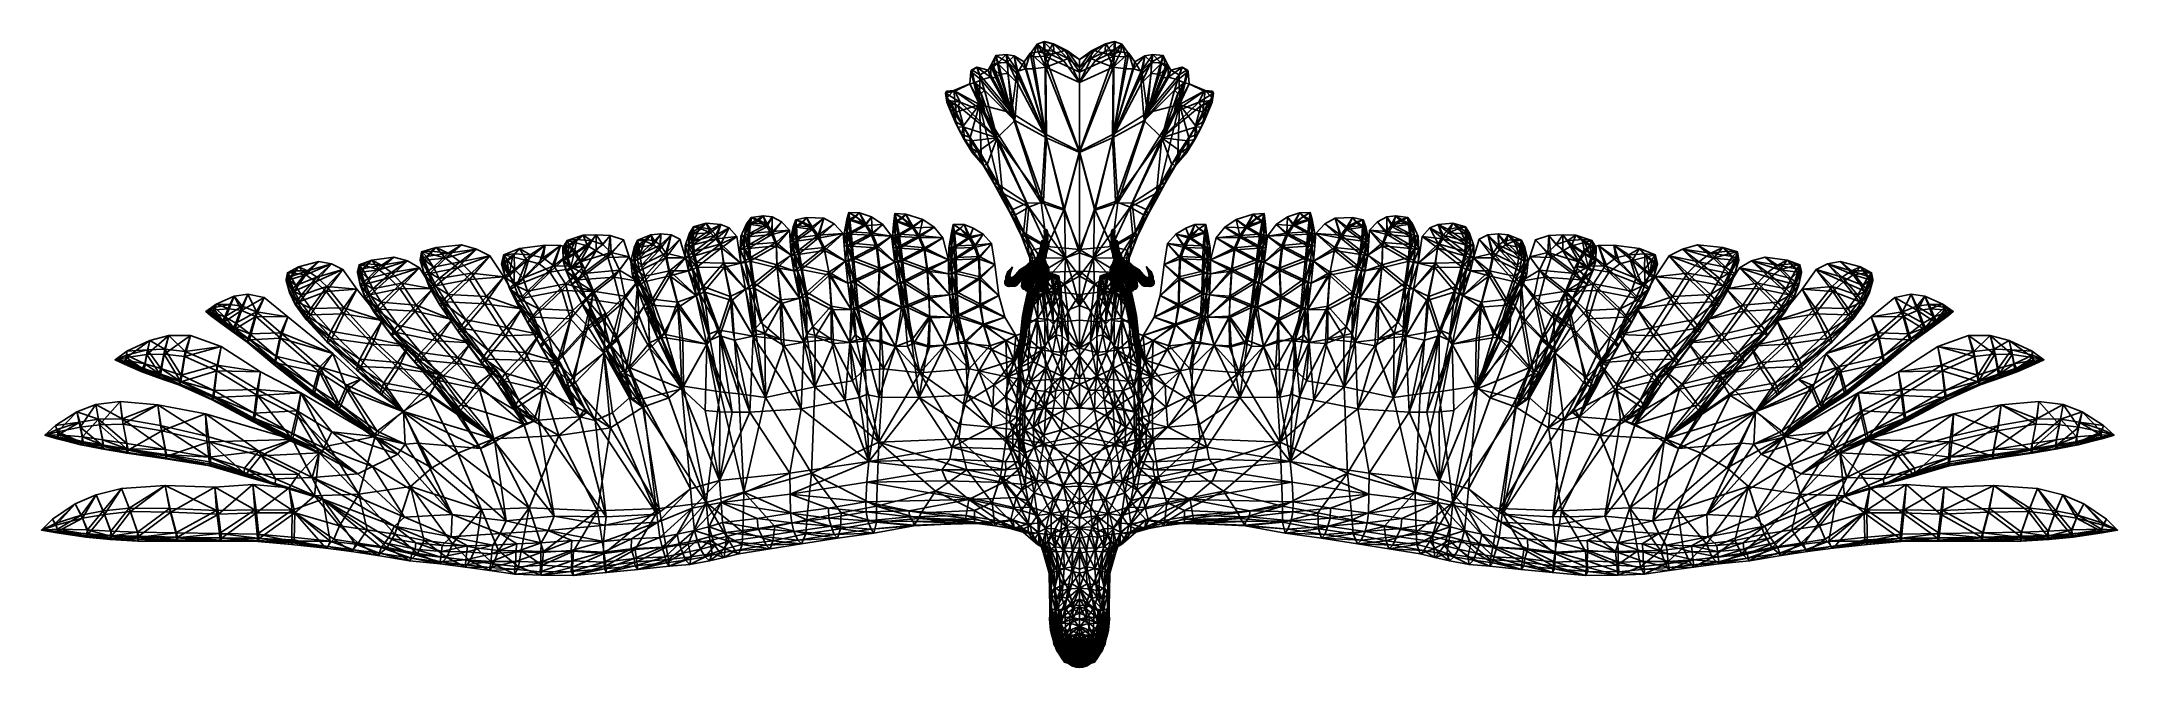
# Model space of a CAD drawing. Extents: x -0.66 to 0.66, y -0.14 to 0.26.
import ezdxf

# ---------------------------------------------------------------- set-up
doc = ezdxf.new("R2010")
doc.units = 0
doc.layers.add('CONDOR$LWO', color=1, linetype='CONTINUOUS')

msp = doc.modelspace()

# ---------------------------------------------------------------- linework, layer by layer
at = {"layer": 'CONDOR$LWO'}
for points in [[(-0.0534, 0.2536, 0.0034), (-0.0564, 0.2477, 0.0032), (-0.055, 0.2466, 0.0046)], [(-0.0534, 0.2536, 0.0034), (-0.0524, 0.2486, 0.0015), (-0.0564, 0.2477, 0.0032)], [(-0.0534, 0.2536, 0.0034), (-0.055, 0.2466, 0.0046), (-0.052, 0.2488, 0.0049)], [(-0.0468, 0.2542, 0.0039), (-0.0534, 0.2536, 0.0034), (-0.052, 0.2488, 0.0049)], [(-0.0534, 0.2536, 0.0034), (-0.0468, 0.2542, 0.0039), (-0.0458, 0.2492, 0.0019)], [(-0.0534, 0.2536, 0.0034), (-0.0458, 0.2492, 0.0019), (-0.0524, 0.2486, 0.0015)], [(-0.0468, 0.2542, 0.0039), (-0.052, 0.2488, 0.0049), (-0.0463, 0.2491, 0.0053)], [(-0.0417, 0.2533, 0.0049), (-0.0468, 0.2542, 0.0039), (-0.0463, 0.2491, 0.0053)], [(-0.0468, 0.2542, 0.0039), (-0.0417, 0.2533, 0.0049), (-0.0395, 0.2436, 0.0029)], [(-0.0468, 0.2542, 0.0039), (-0.0395, 0.2436, 0.0029), (-0.0458, 0.2492, 0.0019)], [(-0.0417, 0.2533, 0.0049), (-0.0463, 0.2491, 0.0053), (-0.0401, 0.2418, 0.0063)], [(-0.0353, 0.2496, 0.008), (-0.0417, 0.2533, 0.0049), (-0.0401, 0.2418, 0.0063)], [(-0.0417, 0.2533, 0.0049), (-0.0353, 0.2496, 0.008), (-0.0344, 0.245, 0.006)], [(-0.0417, 0.2533, 0.0049), (-0.0344, 0.245, 0.006), (-0.0395, 0.2436, 0.0029)], [(-0.0353, 0.2496, 0.008), (-0.0313, 0.2549, 0.0091), (-0.0316, 0.255, 0.0072)], [(-0.0353, 0.2496, 0.008), (-0.0316, 0.255, 0.0072), (-0.0344, 0.245, 0.006)], [(-0.0313, 0.2549, 0.0091), (-0.0353, 0.2496, 0.008), (-0.0217, 0.2033, 0.0092)], [(-0.0344, 0.245, 0.006), (-0.0316, 0.255, 0.0072), (-0.0296, 0.2451, 0.0057)], [(-0.0316, 0.255, 0.0072), (-0.0265, 0.256, 0.0075), (-0.0215, 0.2462, 0.0061)], [(-0.0313, 0.2549, 0.0091), (-0.0265, 0.256, 0.0075), (-0.0316, 0.255, 0.0072)], [(-0.0316, 0.255, 0.0072), (-0.0215, 0.2462, 0.0061), (-0.0296, 0.2451, 0.0057)], [(-0.0271, 0.2609, 0.0095), (-0.0313, 0.2549, 0.0091), (-0.0297, 0.2527, 0.0104)], [(-0.0313, 0.2549, 0.0091), (-0.0271, 0.2609, 0.0095), (-0.0265, 0.256, 0.0075)], [(-0.0313, 0.2549, 0.0091), (-0.0217, 0.2033, 0.0092), (-0.0297, 0.2527, 0.0104)], [(-0.0271, 0.2609, 0.0095), (-0.0297, 0.2527, 0.0104), (-0.022, 0.2531, 0.0111)], [(-0.022, 0.2531, 0.0111), (-0.0297, 0.2527, 0.0104), (-0.0217, 0.2033, 0.0092)], [(-0.0231, 0.2623, 0.0097), (-0.0271, 0.2609, 0.0095), (-0.022, 0.2531, 0.0111)], [(-0.0231, 0.2623, 0.0097), (-0.0226, 0.2575, 0.0078), (-0.0271, 0.2609, 0.0095)], [(-0.0226, 0.2575, 0.0078), (-0.0265, 0.256, 0.0075), (-0.0271, 0.2609, 0.0095)], [(-0.0226, 0.255, 0.0065), (-0.0265, 0.256, 0.0075), (-0.0226, 0.2575, 0.0078)], [(-0.0226, 0.255, 0.0065), (-0.0215, 0.2462, 0.0061), (-0.0265, 0.256, 0.0075)], [(-0.0223, 0.2625, 0.011), (-0.0231, 0.2623, 0.0097), (-0.022, 0.2531, 0.0111)], [(-0.0166, 0.2611, 0.0101), (-0.0231, 0.2623, 0.0097), (-0.0223, 0.2625, 0.011)], [(-0.0231, 0.2623, 0.0097), (-0.0166, 0.2611, 0.0101), (-0.0163, 0.2562, 0.0081)], [(-0.0231, 0.2623, 0.0097), (-0.0163, 0.2562, 0.0081), (-0.0226, 0.2575, 0.0078)], [(-0.0226, 0.2575, 0.0078), (-0.0163, 0.2562, 0.0081), (-0.018, 0.2541, 0.0066)], [(-0.0226, 0.2575, 0.0078), (-0.018, 0.2541, 0.0066), (-0.0226, 0.255, 0.0065)], [(-0.0215, 0.2462, 0.0061), (-0.0226, 0.255, 0.0065), (-0.018, 0.2541, 0.0066)], [(-0.0171, 0.2609, 0.0114), (-0.0223, 0.2625, 0.011), (-0.022, 0.2531, 0.0111)], [(-0.0166, 0.2611, 0.0101), (-0.0223, 0.2625, 0.011), (-0.0171, 0.2609, 0.0114)], [(-0.0093, 0.2568, 0.0117), (-0.0171, 0.2609, 0.0114), (-0.022, 0.2531, 0.0111)], [(0, 0.2429, 0.0121), (-0.0093, 0.2568, 0.0117), (-0.022, 0.2531, 0.0111)], [(-0.022, 0.2531, 0.0111), (-0.0217, 0.2033, 0.0092), (0, 0.1922, 0.0122)], [(-0.022, 0.2531, 0.0111), (0, 0.1922, 0.0122), (0, 0.2429, 0.0121)], [(-0.0215, 0.2462, 0.0061), (-0.018, 0.2541, 0.0066), (-0.0102, 0.2504, 0.007)], [(-0.0163, 0.2562, 0.0081), (-0.0102, 0.2504, 0.007), (-0.018, 0.2541, 0.0066)], [(-0.0077, 0.2566, 0.0105), (-0.0166, 0.2611, 0.0101), (-0.0171, 0.2609, 0.0114)], [(-0.0077, 0.2566, 0.0105), (-0.0171, 0.2609, 0.0114), (-0.0093, 0.2568, 0.0117)], [(-0.0166, 0.2611, 0.0101), (-0.0077, 0.2566, 0.0105), (-0.0074, 0.2516, 0.0085)], [(-0.0166, 0.2611, 0.0101), (-0.0074, 0.2516, 0.0085), (-0.0163, 0.2562, 0.0081)], [(-0.0163, 0.2562, 0.0081), (-0.0074, 0.2516, 0.0085), (-0.0102, 0.2504, 0.007)], [(0, 0.251, 0.0107), (-0.0077, 0.2566, 0.0105), (-0.0093, 0.2568, 0.0117)], [(0, 0.251, 0.0107), (-0.0093, 0.2568, 0.0117), (0, 0.2429, 0.0121)], [(-0.0077, 0.2566, 0.0105), (0, 0.251, 0.0107), (0, 0.2459, 0.0087)], [(-0.0077, 0.2566, 0.0105), (0, 0.2459, 0.0087), (-0.0074, 0.2516, 0.0085)], [(0.0093, 0.2568, 0.0117), (0, 0.2429, 0.0121), (0.022, 0.2531, 0.0111)], [(0.0077, 0.2566, 0.0105), (0, 0.251, 0.0107), (0.0093, 0.2568, 0.0117)], [(0.0093, 0.2568, 0.0117), (0, 0.251, 0.0107), (0, 0.2429, 0.0121)], [(0, 0.251, 0.0107), (0.0077, 0.2566, 0.0105), (0, 0.2459, 0.0087)], [(0, 0.2459, 0.0087), (0.0077, 0.2566, 0.0105), (0.0074, 0.2516, 0.0085)], [(0.0217, 0.2033, 0.0092), (0.022, 0.2531, 0.0111), (0, 0.1922, 0.0122)], [(0, 0.1922, 0.0122), (0.022, 0.2531, 0.0111), (0, 0.2429, 0.0121)], [(0.0077, 0.2566, 0.0105), (0.0166, 0.2611, 0.0101), (0.0074, 0.2516, 0.0085)], [(0.0074, 0.2516, 0.0085), (0.0166, 0.2611, 0.0101), (0.0163, 0.2562, 0.0081)], [(0.0074, 0.2516, 0.0085), (0.0163, 0.2562, 0.0081), (0.0102, 0.2504, 0.007)], [(0.0166, 0.2611, 0.0101), (0.0077, 0.2566, 0.0105), (0.0171, 0.2609, 0.0114)], [(0.0171, 0.2609, 0.0114), (0.0077, 0.2566, 0.0105), (0.0093, 0.2568, 0.0117)], [(0.0171, 0.2609, 0.0114), (0.0093, 0.2568, 0.0117), (0.022, 0.2531, 0.0111)], [(0.0102, 0.2504, 0.007), (0.0163, 0.2562, 0.0081), (0.018, 0.2541, 0.0066)], [(0.018, 0.2541, 0.0066), (0.0215, 0.2462, 0.0061), (0.0102, 0.2504, 0.007)], [(0.0166, 0.2611, 0.0101), (0.0231, 0.2623, 0.0097), (0.0163, 0.2562, 0.0081)], [(0.0163, 0.2562, 0.0081), (0.0231, 0.2623, 0.0097), (0.0226, 0.2575, 0.0078)], [(0.0163, 0.2562, 0.0081), (0.0226, 0.2575, 0.0078), (0.018, 0.2541, 0.0066)], [(0.0231, 0.2623, 0.0097), (0.0166, 0.2611, 0.0101), (0.0223, 0.2625, 0.011)], [(0.0223, 0.2625, 0.011), (0.0166, 0.2611, 0.0101), (0.0171, 0.2609, 0.0114)], [(0.0223, 0.2625, 0.011), (0.0171, 0.2609, 0.0114), (0.022, 0.2531, 0.0111)], [(0.018, 0.2541, 0.0066), (0.0226, 0.2575, 0.0078), (0.0226, 0.255, 0.0065)], [(0.0226, 0.255, 0.0065), (0.0215, 0.2462, 0.0061), (0.018, 0.2541, 0.0066)], [(0.0215, 0.2462, 0.0061), (0.0226, 0.255, 0.0065), (0.0265, 0.256, 0.0075)], [(0.0265, 0.256, 0.0075), (0.0316, 0.255, 0.0072), (0.0215, 0.2462, 0.0061)], [(0.0215, 0.2462, 0.0061), (0.0316, 0.255, 0.0072), (0.0296, 0.2451, 0.0057)], [(0.0353, 0.2496, 0.008), (0.0313, 0.2549, 0.0091), (0.0217, 0.2033, 0.0092)], [(0.0217, 0.2033, 0.0092), (0.0313, 0.2549, 0.0091), (0.0297, 0.2527, 0.0104)], [(0.0297, 0.2527, 0.0104), (0.022, 0.2531, 0.0111), (0.0217, 0.2033, 0.0092)], [(0.0231, 0.2623, 0.0097), (0.0223, 0.2625, 0.011), (0.022, 0.2531, 0.0111)], [(0.0271, 0.2609, 0.0095), (0.0231, 0.2623, 0.0097), (0.022, 0.2531, 0.0111)], [(0.0297, 0.2527, 0.0104), (0.0271, 0.2609, 0.0095), (0.022, 0.2531, 0.0111)], [(0.0226, 0.2575, 0.0078), (0.0231, 0.2623, 0.0097), (0.0271, 0.2609, 0.0095)], [(0.0265, 0.256, 0.0075), (0.0226, 0.2575, 0.0078), (0.0271, 0.2609, 0.0095)], [(0.0265, 0.256, 0.0075), (0.0226, 0.255, 0.0065), (0.0226, 0.2575, 0.0078)], [(0.0271, 0.2609, 0.0095), (0.0313, 0.2549, 0.0091), (0.0265, 0.256, 0.0075)], [(0.0265, 0.256, 0.0075), (0.0313, 0.2549, 0.0091), (0.0316, 0.255, 0.0072)], [(0.0313, 0.2549, 0.0091), (0.0271, 0.2609, 0.0095), (0.0297, 0.2527, 0.0104)], [(0.0316, 0.255, 0.0072), (0.0344, 0.245, 0.006), (0.0296, 0.2451, 0.0057)], [(0.0313, 0.2549, 0.0091), (0.0353, 0.2496, 0.008), (0.0316, 0.255, 0.0072)], [(0.0316, 0.255, 0.0072), (0.0353, 0.2496, 0.008), (0.0344, 0.245, 0.006)], [(0.0353, 0.2496, 0.008), (0.0417, 0.2533, 0.0049), (0.0344, 0.245, 0.006)], [(0.0344, 0.245, 0.006), (0.0417, 0.2533, 0.0049), (0.0395, 0.2436, 0.0029)], [(0.0417, 0.2533, 0.0049), (0.0353, 0.2496, 0.008), (0.0401, 0.2418, 0.0063)], [(0.0417, 0.2533, 0.0049), (0.0468, 0.2542, 0.0039), (0.0395, 0.2436, 0.0029)], [(0.0395, 0.2436, 0.0029), (0.0468, 0.2542, 0.0039), (0.0458, 0.2492, 0.0019)], [(0.0463, 0.2491, 0.0053), (0.0417, 0.2533, 0.0049), (0.0401, 0.2418, 0.0063)], [(0.0468, 0.2542, 0.0039), (0.0417, 0.2533, 0.0049), (0.0463, 0.2491, 0.0053)], [(0.0468, 0.2542, 0.0039), (0.0534, 0.2536, 0.0034), (0.0458, 0.2492, 0.0019)], [(0.0458, 0.2492, 0.0019), (0.0534, 0.2536, 0.0034), (0.0524, 0.2486, 0.0015)], [(0.052, 0.2488, 0.0049), (0.0468, 0.2542, 0.0039), (0.0463, 0.2491, 0.0053)], [(0.0534, 0.2536, 0.0034), (0.0468, 0.2542, 0.0039), (0.052, 0.2488, 0.0049)], [(0.055, 0.2466, 0.0046), (0.0534, 0.2536, 0.0034), (0.052, 0.2488, 0.0049)], [(0.0524, 0.2486, 0.0015), (0.0534, 0.2536, 0.0034), (0.0564, 0.2477, 0.0032)], [(0.0564, 0.2477, 0.0032), (0.0534, 0.2536, 0.0034), (0.055, 0.2466, 0.0046)], [(-0.0695, 0.2433, -0.0018), (-0.07, 0.2355, -0.0011), (-0.0638, 0.2223, 0.0014)], [(-0.07, 0.2355, -0.0011), (-0.0695, 0.2433, -0.0018), (-0.0668, 0.2362, -0.0038)], [(-0.0657, 0.2462, -0.0008), (-0.0695, 0.2433, -0.0018), (-0.0687, 0.2445, -0.0004)], [(-0.0695, 0.2433, -0.0018), (-0.0657, 0.2462, -0.0008), (-0.0628, 0.238, -0.0028)], [(-0.0695, 0.2433, -0.0018), (-0.0638, 0.2223, 0.0014), (-0.0687, 0.2445, -0.0004)], [(-0.0695, 0.2433, -0.0018), (-0.0628, 0.238, -0.0028), (-0.0668, 0.2362, -0.0038)], [(-0.0657, 0.2462, -0.0008), (-0.0687, 0.2445, -0.0004), (-0.0637, 0.2412, 0.0009)], [(-0.0637, 0.2412, 0.0009), (-0.0687, 0.2445, -0.0004), (-0.0638, 0.2223, 0.0014)], [(-0.0584, 0.2441, 0.0023), (-0.0657, 0.2462, -0.0008), (-0.0637, 0.2412, 0.0009)], [(-0.0657, 0.2462, -0.0008), (-0.0584, 0.2441, 0.0023), (-0.0568, 0.2398, 0.0002)], [(-0.0657, 0.2462, -0.0008), (-0.0568, 0.2398, 0.0002), (-0.0628, 0.238, -0.0028)], [(-0.0435, 0.217, 0.0051), (-0.0637, 0.2412, 0.0009), (-0.0638, 0.2223, 0.0014)], [(-0.0584, 0.2441, 0.0023), (-0.0637, 0.2412, 0.0009), (-0.0435, 0.217, 0.0051)], [(-0.0628, 0.238, -0.0028), (-0.0568, 0.2398, 0.0002), (-0.0414, 0.212, -0.0013)], [(-0.0564, 0.2477, 0.0032), (-0.0584, 0.2441, 0.0023), (-0.0435, 0.217, 0.0051)], [(-0.0584, 0.2441, 0.0023), (-0.0564, 0.2477, 0.0032), (-0.0564, 0.2466, 0.0011)], [(-0.0584, 0.2441, 0.0023), (-0.0564, 0.2466, 0.0011), (-0.0568, 0.2398, 0.0002)], [(-0.0568, 0.2398, 0.0002), (-0.0564, 0.2466, 0.0011), (-0.0534, 0.2392, -0.0002)], [(-0.0568, 0.2398, 0.0002), (-0.0534, 0.2392, -0.0002), (-0.0414, 0.212, -0.0013)], [(-0.0524, 0.2486, 0.0015), (-0.0512, 0.2416, -0.0001), (-0.0564, 0.2466, 0.0011)], [(-0.0524, 0.2486, 0.0015), (-0.0564, 0.2466, 0.0011), (-0.0564, 0.2477, 0.0032)], [(-0.055, 0.2466, 0.0046), (-0.0564, 0.2477, 0.0032), (-0.0435, 0.217, 0.0051)], [(-0.0512, 0.2416, -0.0001), (-0.0534, 0.2392, -0.0002), (-0.0564, 0.2466, 0.0011)], [(-0.052, 0.2488, 0.0049), (-0.055, 0.2466, 0.0046), (-0.0435, 0.217, 0.0051)], [(-0.0414, 0.212, -0.0013), (-0.0534, 0.2392, -0.0002), (-0.0512, 0.2416, -0.0001)], [(-0.0524, 0.2486, 0.0015), (-0.0458, 0.2492, 0.0019), (-0.0457, 0.2421, 0.0003)], [(-0.0524, 0.2486, 0.0015), (-0.0457, 0.2421, 0.0003), (-0.0512, 0.2416, -0.0001)], [(-0.0463, 0.2491, 0.0053), (-0.052, 0.2488, 0.0049), (-0.0435, 0.217, 0.0051)], [(-0.0414, 0.212, -0.0013), (-0.0512, 0.2416, -0.0001), (-0.0457, 0.2421, 0.0003)], [(-0.0401, 0.2418, 0.0063), (-0.0463, 0.2491, 0.0053), (-0.0435, 0.217, 0.0051)], [(-0.0458, 0.2492, 0.0019), (-0.0395, 0.2436, 0.0029), (-0.0393, 0.2356, 0.0009)], [(-0.0458, 0.2492, 0.0019), (-0.0393, 0.2356, 0.0009), (-0.0457, 0.2421, 0.0003)], [(-0.0414, 0.212, -0.0013), (-0.0457, 0.2421, 0.0003), (-0.0393, 0.2356, 0.0009)], [(-0.0435, 0.217, 0.0051), (-0.0217, 0.2033, 0.0092), (-0.0401, 0.2418, 0.0063)], [(-0.0353, 0.2496, 0.008), (-0.0401, 0.2418, 0.0063), (-0.0217, 0.2033, 0.0092)], [(-0.0395, 0.2436, 0.0029), (-0.0344, 0.245, 0.006), (-0.0211, 0.201, 0.0033)], [(-0.0395, 0.2436, 0.0029), (-0.0211, 0.201, 0.0033), (-0.0393, 0.2356, 0.0009)], [(-0.0344, 0.245, 0.006), (-0.0296, 0.2451, 0.0057), (-0.0211, 0.201, 0.0033)], [(-0.0211, 0.201, 0.0033), (-0.0296, 0.2451, 0.0057), (-0.0215, 0.2462, 0.0061)], [(-0.0215, 0.2462, 0.0061), (-0.0102, 0.2504, 0.007), (0, 0.2364, 0.0071)], [(0, 0.1915, 0.0045), (-0.0211, 0.201, 0.0033), (-0.0215, 0.2462, 0.0061)], [(-0.0215, 0.2462, 0.0061), (0, 0.2364, 0.0071), (0, 0.1915, 0.0045)], [(-0.0074, 0.2516, 0.0085), (0, 0.2364, 0.0071), (-0.0102, 0.2504, 0.007)], [(-0.0074, 0.2516, 0.0085), (0, 0.2459, 0.0087), (0, 0.2364, 0.0071)], [(0, 0.2459, 0.0087), (0.0074, 0.2516, 0.0085), (0, 0.2364, 0.0071)], [(0, 0.2364, 0.0071), (0.0074, 0.2516, 0.0085), (0.0102, 0.2504, 0.007)], [(0.0102, 0.2504, 0.007), (0.0215, 0.2462, 0.0061), (0, 0.2364, 0.0071)], [(0.0211, 0.201, 0.0033), (0, 0.1915, 0.0045), (0.0215, 0.2462, 0.0061)], [(0, 0.2364, 0.0071), (0.0215, 0.2462, 0.0061), (0, 0.1915, 0.0045)], [(0.0296, 0.2451, 0.0057), (0.0211, 0.201, 0.0033), (0.0215, 0.2462, 0.0061)], [(0.0296, 0.2451, 0.0057), (0.0344, 0.245, 0.006), (0.0211, 0.201, 0.0033)], [(0.0344, 0.245, 0.006), (0.0395, 0.2436, 0.0029), (0.0211, 0.201, 0.0033)], [(0.0211, 0.201, 0.0033), (0.0395, 0.2436, 0.0029), (0.0393, 0.2356, 0.0009)], [(0.0401, 0.2418, 0.0063), (0.0353, 0.2496, 0.008), (0.0217, 0.2033, 0.0092)], [(0.0217, 0.2033, 0.0092), (0.0435, 0.217, 0.0051), (0.0401, 0.2418, 0.0063)], [(0.0395, 0.2436, 0.0029), (0.0458, 0.2492, 0.0019), (0.0393, 0.2356, 0.0009)], [(0.0393, 0.2356, 0.0009), (0.0458, 0.2492, 0.0019), (0.0457, 0.2421, 0.0003)], [(0.0457, 0.2421, 0.0003), (0.0414, 0.212, -0.0013), (0.0393, 0.2356, 0.0009)], [(0.0463, 0.2491, 0.0053), (0.0401, 0.2418, 0.0063), (0.0435, 0.217, 0.0051)], [(0.0512, 0.2416, -0.0001), (0.0414, 0.212, -0.0013), (0.0457, 0.2421, 0.0003)], [(0.0534, 0.2392, -0.0002), (0.0414, 0.212, -0.0013), (0.0512, 0.2416, -0.0001)], [(0.0534, 0.2392, -0.0002), (0.0568, 0.2398, 0.0002), (0.0414, 0.212, -0.0013)], [(0.0568, 0.2398, 0.0002), (0.0628, 0.238, -0.0028), (0.0414, 0.212, -0.0013)], [(0.052, 0.2488, 0.0049), (0.0463, 0.2491, 0.0053), (0.0435, 0.217, 0.0051)], [(0.055, 0.2466, 0.0046), (0.052, 0.2488, 0.0049), (0.0435, 0.217, 0.0051)], [(0.0564, 0.2477, 0.0032), (0.055, 0.2466, 0.0046), (0.0435, 0.217, 0.0051)], [(0.0584, 0.2441, 0.0023), (0.0564, 0.2477, 0.0032), (0.0435, 0.217, 0.0051)], [(0.0637, 0.2412, 0.0009), (0.0584, 0.2441, 0.0023), (0.0435, 0.217, 0.0051)], [(0.0637, 0.2412, 0.0009), (0.0435, 0.217, 0.0051), (0.0638, 0.2223, 0.0014)], [(0.0458, 0.2492, 0.0019), (0.0524, 0.2486, 0.0015), (0.0457, 0.2421, 0.0003)], [(0.0457, 0.2421, 0.0003), (0.0524, 0.2486, 0.0015), (0.0512, 0.2416, -0.0001)], [(0.0512, 0.2416, -0.0001), (0.0524, 0.2486, 0.0015), (0.0564, 0.2466, 0.0011)], [(0.0534, 0.2392, -0.0002), (0.0512, 0.2416, -0.0001), (0.0564, 0.2466, 0.0011)], [(0.0564, 0.2466, 0.0011), (0.0524, 0.2486, 0.0015), (0.0564, 0.2477, 0.0032)], [(0.0564, 0.2466, 0.0011), (0.0568, 0.2398, 0.0002), (0.0534, 0.2392, -0.0002)], [(0.0564, 0.2477, 0.0032), (0.0584, 0.2441, 0.0023), (0.0564, 0.2466, 0.0011)], [(0.0564, 0.2466, 0.0011), (0.0584, 0.2441, 0.0023), (0.0568, 0.2398, 0.0002)], [(0.0584, 0.2441, 0.0023), (0.0657, 0.2462, -0.0008), (0.0568, 0.2398, 0.0002)], [(0.0568, 0.2398, 0.0002), (0.0657, 0.2462, -0.0008), (0.0628, 0.238, -0.0028)], [(0.0657, 0.2462, -0.0008), (0.0584, 0.2441, 0.0023), (0.0637, 0.2412, 0.0009)], [(0.0657, 0.2462, -0.0008), (0.0695, 0.2433, -0.0018), (0.0628, 0.238, -0.0028)], [(0.0628, 0.238, -0.0028), (0.0695, 0.2433, -0.0018), (0.0668, 0.2362, -0.0038)], [(0.0687, 0.2445, -0.0004), (0.0657, 0.2462, -0.0008), (0.0637, 0.2412, 0.0009)], [(0.0687, 0.2445, -0.0004), (0.0637, 0.2412, 0.0009), (0.0638, 0.2223, 0.0014)], [(0.0638, 0.2223, 0.0014), (0.0695, 0.2433, -0.0018), (0.0687, 0.2445, -0.0004)], [(0.07, 0.2355, -0.0011), (0.0695, 0.2433, -0.0018), (0.0638, 0.2223, 0.0014)], [(0.0695, 0.2433, -0.0018), (0.0657, 0.2462, -0.0008), (0.0687, 0.2445, -0.0004)], [(0.0695, 0.2433, -0.0018), (0.07, 0.2355, -0.0011), (0.0668, 0.2362, -0.0038)], [(-0.0796, 0.2307, 0.0017), (-0.0857, 0.2296, 0.0026), (-0.0849, 0.2307, 0.0037)], [(-0.0857, 0.2296, 0.0026), (-0.0845, 0.2268, 0.0037), (-0.0849, 0.2307, 0.0037)], [(-0.0857, 0.2296, 0.0026), (-0.0796, 0.2307, 0.0017), (-0.0763, 0.2238, -0.0001)], [(-0.0857, 0.2296, 0.0026), (-0.0848, 0.2237, 0.0027), (-0.0845, 0.2268, 0.0037)], [(-0.0848, 0.2237, 0.0027), (-0.0857, 0.2296, 0.0026), (-0.0837, 0.2248, 0.0016)], [(-0.0857, 0.2296, 0.0026), (-0.0763, 0.2238, -0.0001), (-0.0837, 0.2248, 0.0016)], [(-0.0802, 0.2311, 0.0031), (-0.0849, 0.2307, 0.0037), (-0.0845, 0.2268, 0.0037)], [(-0.0796, 0.2307, 0.0017), (-0.0849, 0.2307, 0.0037), (-0.0802, 0.2311, 0.0031)], [(-0.0848, 0.2237, 0.0027), (-0.0788, 0.2174, 0.0037), (-0.0845, 0.2268, 0.0037)], [(-0.0802, 0.2311, 0.0031), (-0.0845, 0.2268, 0.0037), (-0.0788, 0.2174, 0.0037)], [(-0.0802, 0.2311, 0.0031), (-0.07, 0.2355, -0.0011), (-0.0796, 0.2307, 0.0017)], [(-0.0802, 0.2311, 0.0031), (-0.0638, 0.2223, 0.0014), (-0.07, 0.2355, -0.0011)], [(-0.0638, 0.2223, 0.0014), (-0.0802, 0.2311, 0.0031), (-0.0788, 0.2174, 0.0037)], [(-0.0796, 0.2307, 0.0017), (-0.07, 0.2355, -0.0011), (-0.0604, 0.2173, -0.0033)], [(-0.0796, 0.2307, 0.0017), (-0.0604, 0.2173, -0.0033), (-0.0763, 0.2238, -0.0001)], [(-0.07, 0.2355, -0.0011), (-0.0668, 0.2362, -0.0038), (-0.0604, 0.2173, -0.0033)], [(-0.0668, 0.2362, -0.0038), (-0.0628, 0.238, -0.0028), (-0.0608, 0.2314, -0.0045)], [(-0.0604, 0.2173, -0.0033), (-0.0668, 0.2362, -0.0038), (-0.0628, 0.2292, -0.0051)], [(-0.0668, 0.2362, -0.0038), (-0.0608, 0.2314, -0.0045), (-0.0628, 0.2292, -0.0051)], [(-0.0628, 0.238, -0.0028), (-0.0414, 0.212, -0.0013), (-0.0608, 0.2314, -0.0045)], [(-0.0525, 0.2009, -0.0042), (-0.0628, 0.2292, -0.0051), (-0.0608, 0.2314, -0.0045)], [(-0.0604, 0.2173, -0.0033), (-0.0628, 0.2292, -0.0051), (-0.0525, 0.2009, -0.0042)], [(-0.0525, 0.2009, -0.0042), (-0.0608, 0.2314, -0.0045), (-0.0414, 0.212, -0.0013)], [(-0.0414, 0.212, -0.0013), (-0.0393, 0.2356, 0.0009), (-0.0211, 0.201, 0.0033)], [(0.0393, 0.2356, 0.0009), (0.0414, 0.212, -0.0013), (0.0211, 0.201, 0.0033)], [(0.0414, 0.212, -0.0013), (0.0628, 0.238, -0.0028), (0.0608, 0.2314, -0.0045)], [(0.0608, 0.2314, -0.0045), (0.0525, 0.2009, -0.0042), (0.0414, 0.212, -0.0013)], [(0.0628, 0.2292, -0.0051), (0.0525, 0.2009, -0.0042), (0.0608, 0.2314, -0.0045)], [(0.0628, 0.2292, -0.0051), (0.0604, 0.2173, -0.0033), (0.0525, 0.2009, -0.0042)], [(0.0668, 0.2362, -0.0038), (0.0604, 0.2173, -0.0033), (0.0628, 0.2292, -0.0051)], [(0.0668, 0.2362, -0.0038), (0.07, 0.2355, -0.0011), (0.0604, 0.2173, -0.0033)], [(0.07, 0.2355, -0.0011), (0.0796, 0.2307, 0.0017), (0.0604, 0.2173, -0.0033)], [(0.0604, 0.2173, -0.0033), (0.0796, 0.2307, 0.0017), (0.0763, 0.2238, -0.0001)], [(0.0628, 0.238, -0.0028), (0.0668, 0.2362, -0.0038), (0.0608, 0.2314, -0.0045)], [(0.0608, 0.2314, -0.0045), (0.0668, 0.2362, -0.0038), (0.0628, 0.2292, -0.0051)], [(0.0638, 0.2223, 0.0014), (0.0802, 0.2311, 0.0031), (0.07, 0.2355, -0.0011)], [(0.0802, 0.2311, 0.0031), (0.0638, 0.2223, 0.0014), (0.0788, 0.2174, 0.0037)], [(0.07, 0.2355, -0.0011), (0.0802, 0.2311, 0.0031), (0.0796, 0.2307, 0.0017)], [(0.0796, 0.2307, 0.0017), (0.0857, 0.2296, 0.0026), (0.0763, 0.2238, -0.0001)], [(0.0763, 0.2238, -0.0001), (0.0857, 0.2296, 0.0026), (0.0837, 0.2248, 0.0016)], [(0.0845, 0.2268, 0.0037), (0.0802, 0.2311, 0.0031), (0.0788, 0.2174, 0.0037)], [(0.0788, 0.2174, 0.0037), (0.0848, 0.2237, 0.0027), (0.0845, 0.2268, 0.0037)], [(0.0849, 0.2307, 0.0037), (0.0796, 0.2307, 0.0017), (0.0802, 0.2311, 0.0031)], [(0.0857, 0.2296, 0.0026), (0.0796, 0.2307, 0.0017), (0.0849, 0.2307, 0.0037)], [(0.0849, 0.2307, 0.0037), (0.0802, 0.2311, 0.0031), (0.0845, 0.2268, 0.0037)], [(0.0857, 0.2296, 0.0026), (0.0848, 0.2237, 0.0027), (0.0837, 0.2248, 0.0016)], [(0.0845, 0.2268, 0.0037), (0.0857, 0.2296, 0.0026), (0.0849, 0.2307, 0.0037)], [(0.0848, 0.2237, 0.0027), (0.0857, 0.2296, 0.0026), (0.0845, 0.2268, 0.0037)], [(-0.0848, 0.2237, 0.0027), (-0.0837, 0.2248, 0.0016), (-0.0826, 0.2191, 0.0017)], [(-0.0848, 0.2237, 0.0027), (-0.0796, 0.2116, 0.0029), (-0.0788, 0.2174, 0.0037)], [(-0.0796, 0.2116, 0.0029), (-0.0848, 0.2237, 0.0027), (-0.0826, 0.2191, 0.0017)], [(-0.0826, 0.2191, 0.0017), (-0.0837, 0.2248, 0.0016), (-0.0823, 0.2228, 0.0007)], [(-0.0837, 0.2248, 0.0016), (-0.0763, 0.2238, -0.0001), (-0.0775, 0.2214, -0.0009)], [(-0.0837, 0.2248, 0.0016), (-0.0775, 0.2214, -0.0009), (-0.0823, 0.2228, 0.0007)], [(-0.0826, 0.2191, 0.0017), (-0.0823, 0.2228, 0.0007), (-0.0807, 0.2181, 0.0002)], [(-0.0779, 0.208, 0.0006), (-0.0826, 0.2191, 0.0017), (-0.0807, 0.2181, 0.0002)], [(-0.0796, 0.2116, 0.0029), (-0.0826, 0.2191, 0.0017), (-0.0779, 0.208, 0.0006)], [(-0.0807, 0.2181, 0.0002), (-0.0823, 0.2228, 0.0007), (-0.0775, 0.2214, -0.0009)], [(-0.0739, 0.2078, -0.0014), (-0.0807, 0.2181, 0.0002), (-0.0775, 0.2214, -0.0009)], [(-0.0779, 0.208, 0.0006), (-0.0807, 0.2181, 0.0002), (-0.0739, 0.2078, -0.0014)], [(-0.0796, 0.2116, 0.0029), (-0.0744, 0.2085, 0.0036), (-0.0788, 0.2174, 0.0037)], [(-0.0638, 0.2223, 0.0014), (-0.0788, 0.2174, 0.0037), (-0.0744, 0.2085, 0.0036)], [(-0.0775, 0.2214, -0.0009), (-0.0763, 0.2238, -0.0001), (-0.0525, 0.2009, -0.0042)], [(-0.0739, 0.2078, -0.0014), (-0.0775, 0.2214, -0.0009), (-0.0525, 0.2009, -0.0042)], [(-0.0763, 0.2238, -0.0001), (-0.0604, 0.2173, -0.0033), (-0.0525, 0.2009, -0.0042)], [(-0.0638, 0.2223, 0.0014), (-0.0744, 0.2085, 0.0036), (-0.0699, 0.2012, 0.0034)], [(-0.0638, 0.2223, 0.0014), (-0.0699, 0.2012, 0.0034), (-0.0628, 0.1906, 0.0031)], [(-0.0244, 0.1595, 0.0062), (-0.0435, 0.217, 0.0051), (-0.0638, 0.2223, 0.0014)], [(-0.0244, 0.1595, 0.0062), (-0.0638, 0.2223, 0.0014), (-0.0336, 0.1593, 0.0031)], [(-0.0516, 0.171, 0.0022), (-0.0336, 0.1593, 0.0031), (-0.0638, 0.2223, 0.0014)], [(-0.0638, 0.2223, 0.0014), (-0.0628, 0.1906, 0.0031), (-0.0516, 0.171, 0.0022)], [(-0.0435, 0.217, 0.0051), (-0.0244, 0.1595, 0.0062), (-0.0217, 0.2033, 0.0092)], [(0.0244, 0.1595, 0.0062), (0.0435, 0.217, 0.0051), (0.0217, 0.2033, 0.0092)], [(0.0435, 0.217, 0.0051), (0.0244, 0.1595, 0.0062), (0.0638, 0.2223, 0.0014)], [(0.0638, 0.2223, 0.0014), (0.0244, 0.1595, 0.0062), (0.0336, 0.1593, 0.0031)], [(0.0336, 0.1593, 0.0031), (0.0516, 0.171, 0.0022), (0.0638, 0.2223, 0.0014)], [(0.0628, 0.1906, 0.0031), (0.0638, 0.2223, 0.0014), (0.0516, 0.171, 0.0022)], [(0.0604, 0.2173, -0.0033), (0.0763, 0.2238, -0.0001), (0.0525, 0.2009, -0.0042)], [(0.0763, 0.2238, -0.0001), (0.0775, 0.2214, -0.0009), (0.0525, 0.2009, -0.0042)], [(0.0775, 0.2214, -0.0009), (0.0739, 0.2078, -0.0014), (0.0525, 0.2009, -0.0042)], [(0.0699, 0.2012, 0.0034), (0.0638, 0.2223, 0.0014), (0.0628, 0.1906, 0.0031)], [(0.0788, 0.2174, 0.0037), (0.0638, 0.2223, 0.0014), (0.0744, 0.2085, 0.0036)], [(0.0744, 0.2085, 0.0036), (0.0638, 0.2223, 0.0014), (0.0699, 0.2012, 0.0034)], [(0.0807, 0.2181, 0.0002), (0.0739, 0.2078, -0.0014), (0.0775, 0.2214, -0.0009)], [(0.0807, 0.2181, 0.0002), (0.0779, 0.208, 0.0006), (0.0739, 0.2078, -0.0014)], [(0.0744, 0.2085, 0.0036), (0.0796, 0.2116, 0.0029), (0.0788, 0.2174, 0.0037)], [(0.0763, 0.2238, -0.0001), (0.0837, 0.2248, 0.0016), (0.0775, 0.2214, -0.0009)], [(0.0775, 0.2214, -0.0009), (0.0837, 0.2248, 0.0016), (0.0823, 0.2228, 0.0007)], [(0.0823, 0.2228, 0.0007), (0.0807, 0.2181, 0.0002), (0.0775, 0.2214, -0.0009)], [(0.0826, 0.2191, 0.0017), (0.0779, 0.208, 0.0006), (0.0807, 0.2181, 0.0002)], [(0.0826, 0.2191, 0.0017), (0.0796, 0.2116, 0.0029), (0.0779, 0.208, 0.0006)], [(0.0796, 0.2116, 0.0029), (0.0848, 0.2237, 0.0027), (0.0788, 0.2174, 0.0037)], [(0.0848, 0.2237, 0.0027), (0.0796, 0.2116, 0.0029), (0.0826, 0.2191, 0.0017)], [(0.0823, 0.2228, 0.0007), (0.0826, 0.2191, 0.0017), (0.0807, 0.2181, 0.0002)], [(0.0837, 0.2248, 0.0016), (0.0826, 0.2191, 0.0017), (0.0823, 0.2228, 0.0007)], [(0.0837, 0.2248, 0.0016), (0.0848, 0.2237, 0.0027), (0.0826, 0.2191, 0.0017)], [(-0.0796, 0.2116, 0.0029), (-0.0752, 0.2032, 0.0026), (-0.0744, 0.2085, 0.0036)], [(-0.0752, 0.2032, 0.0026), (-0.0796, 0.2116, 0.0029), (-0.0779, 0.208, 0.0006)], [(-0.0736, 0.1998, 0.0001), (-0.0779, 0.208, 0.0006), (-0.0739, 0.2078, -0.0014)], [(-0.0752, 0.2032, 0.0026), (-0.0779, 0.208, 0.0006), (-0.0736, 0.1998, 0.0001)], [(-0.0752, 0.2032, 0.0026), (-0.0699, 0.2012, 0.0034), (-0.0744, 0.2085, 0.0036)], [(-0.0752, 0.2032, 0.0026), (-0.0699, 0.1948, 0.0024), (-0.0699, 0.2012, 0.0034)], [(-0.0699, 0.1948, 0.0024), (-0.0752, 0.2032, 0.0026), (-0.0736, 0.1998, 0.0001)], [(-0.0693, 0.199, -0.0018), (-0.0739, 0.2078, -0.0014), (-0.0525, 0.2009, -0.0042)], [(-0.0736, 0.1998, 0.0001), (-0.0739, 0.2078, -0.0014), (-0.0693, 0.199, -0.0018)], [(-0.0685, 0.1917, -0.0002), (-0.0736, 0.1998, 0.0001), (-0.0693, 0.199, -0.0018)], [(-0.0699, 0.1948, 0.0024), (-0.0736, 0.1998, 0.0001), (-0.0685, 0.1917, -0.0002)], [(-0.0699, 0.1948, 0.0024), (-0.0628, 0.1906, 0.0031), (-0.0699, 0.2012, 0.0034)], [(-0.0649, 0.1921, -0.0021), (-0.0693, 0.199, -0.0018), (-0.0525, 0.2009, -0.0042)], [(-0.0685, 0.1917, -0.0002), (-0.0693, 0.199, -0.0018), (-0.0649, 0.1921, -0.0021)], [(-0.0591, 0.1839, -0.0027), (-0.0649, 0.1921, -0.0021), (-0.0525, 0.2009, -0.0042)], [(-0.0492, 0.1657, -0.004), (-0.0591, 0.1839, -0.0027), (-0.0525, 0.2009, -0.0042)], [(-0.023, 0.1602, -0.0014), (-0.0525, 0.2009, -0.0042), (-0.0414, 0.212, -0.0013)], [(-0.023, 0.1602, -0.0014), (-0.0324, 0.1567, -0.0042), (-0.0525, 0.2009, -0.0042)], [(-0.0525, 0.2009, -0.0042), (-0.0324, 0.1567, -0.0042), (-0.0492, 0.1657, -0.004)], [(-0.0211, 0.201, 0.0033), (-0.023, 0.1602, -0.0014), (-0.0414, 0.212, -0.0013)], [(-0.0244, 0.1595, 0.0062), (-0.0101, 0.1547, 0.0098), (-0.0217, 0.2033, 0.0092)], [(-0.0211, 0.201, 0.0033), (-0.0096, 0.1553, 0.0018), (-0.023, 0.1602, -0.0014)], [(-0.0217, 0.2033, 0.0092), (-0.0101, 0.1547, 0.0098), (0, 0.1922, 0.0122)], [(0, 0.1915, 0.0045), (-0.0096, 0.1553, 0.0018), (-0.0211, 0.201, 0.0033)], [(0.0101, 0.1547, 0.0098), (0.0217, 0.2033, 0.0092), (0, 0.1922, 0.0122)], [(0.0096, 0.1553, 0.0018), (0, 0.1915, 0.0045), (0.0211, 0.201, 0.0033)], [(0.0096, 0.1553, 0.0018), (0.0211, 0.201, 0.0033), (0.023, 0.1602, -0.0014)], [(0.0101, 0.1547, 0.0098), (0.0244, 0.1595, 0.0062), (0.0217, 0.2033, 0.0092)], [(0.023, 0.1602, -0.0014), (0.0211, 0.201, 0.0033), (0.0414, 0.212, -0.0013)], [(0.0525, 0.2009, -0.0042), (0.023, 0.1602, -0.0014), (0.0414, 0.212, -0.0013)], [(0.0324, 0.1567, -0.0042), (0.023, 0.1602, -0.0014), (0.0525, 0.2009, -0.0042)], [(0.0324, 0.1567, -0.0042), (0.0525, 0.2009, -0.0042), (0.0492, 0.1657, -0.004)], [(0.0591, 0.1839, -0.0027), (0.0492, 0.1657, -0.004), (0.0525, 0.2009, -0.0042)], [(0.0739, 0.2078, -0.0014), (0.0693, 0.199, -0.0018), (0.0525, 0.2009, -0.0042)], [(0.0693, 0.199, -0.0018), (0.0649, 0.1921, -0.0021), (0.0525, 0.2009, -0.0042)], [(0.0649, 0.1921, -0.0021), (0.0591, 0.1839, -0.0027), (0.0525, 0.2009, -0.0042)], [(0.0628, 0.1906, 0.0031), (0.0699, 0.1948, 0.0024), (0.0699, 0.2012, 0.0034)], [(0.0693, 0.199, -0.0018), (0.0685, 0.1917, -0.0002), (0.0649, 0.1921, -0.0021)], [(0.0736, 0.1998, 0.0001), (0.0685, 0.1917, -0.0002), (0.0693, 0.199, -0.0018)], [(0.0736, 0.1998, 0.0001), (0.0699, 0.1948, 0.0024), (0.0685, 0.1917, -0.0002)], [(0.0739, 0.2078, -0.0014), (0.0736, 0.1998, 0.0001), (0.0693, 0.199, -0.0018)], [(0.0699, 0.2012, 0.0034), (0.0752, 0.2032, 0.0026), (0.0744, 0.2085, 0.0036)], [(0.0699, 0.1948, 0.0024), (0.0752, 0.2032, 0.0026), (0.0699, 0.2012, 0.0034)], [(0.0752, 0.2032, 0.0026), (0.0699, 0.1948, 0.0024), (0.0736, 0.1998, 0.0001)], [(0.0779, 0.208, 0.0006), (0.0736, 0.1998, 0.0001), (0.0739, 0.2078, -0.0014)], [(0.0779, 0.208, 0.0006), (0.0752, 0.2032, 0.0026), (0.0736, 0.1998, 0.0001)], [(0.0752, 0.2032, 0.0026), (0.0796, 0.2116, 0.0029), (0.0744, 0.2085, 0.0036)], [(0.0796, 0.2116, 0.0029), (0.0752, 0.2032, 0.0026), (0.0779, 0.208, 0.0006)], [(-0.0699, 0.1948, 0.0024), (-0.0613, 0.1835, 0.002), (-0.0628, 0.1906, 0.0031)], [(-0.0613, 0.1835, 0.002), (-0.0699, 0.1948, 0.0024), (-0.0685, 0.1917, -0.0002)], [(-0.0615, 0.1835, -0.0006), (-0.0685, 0.1917, -0.0002), (-0.0649, 0.1921, -0.0021)], [(-0.0613, 0.1835, 0.002), (-0.0685, 0.1917, -0.0002), (-0.0615, 0.1835, -0.0006)], [(-0.0615, 0.1835, -0.0006), (-0.0649, 0.1921, -0.0021), (-0.0591, 0.1839, -0.0027)], [(-0.0613, 0.1835, 0.002), (-0.0516, 0.171, 0.0022), (-0.0628, 0.1906, 0.0031)], [(-0.0101, 0.1547, 0.0098), (0, 0.1296, 0.014), (0, 0.1922, 0.0122)], [(0, 0.1915, 0.0045), (0, 0.1274, -0.0143), (-0.0096, 0.1553, 0.0018)], [(0, 0.1296, 0.014), (0.0101, 0.1547, 0.0098), (0, 0.1922, 0.0122)], [(0, 0.1274, -0.0143), (0, 0.1915, 0.0045), (0.0096, 0.1553, 0.0018)], [(0.0516, 0.171, 0.0022), (0.0613, 0.1835, 0.002), (0.0628, 0.1906, 0.0031)], [(0.0649, 0.1921, -0.0021), (0.0615, 0.1835, -0.0006), (0.0591, 0.1839, -0.0027)], [(0.0613, 0.1835, 0.002), (0.0699, 0.1948, 0.0024), (0.0628, 0.1906, 0.0031)], [(0.0699, 0.1948, 0.0024), (0.0613, 0.1835, 0.002), (0.0685, 0.1917, -0.0002)], [(0.0685, 0.1917, -0.0002), (0.0613, 0.1835, 0.002), (0.0615, 0.1835, -0.0006)], [(0.0685, 0.1917, -0.0002), (0.0615, 0.1835, -0.0006), (0.0649, 0.1921, -0.0021)], [(-0.0545, 0.1716, -0.0015), (-0.0615, 0.1835, -0.0006), (-0.0591, 0.1839, -0.0027)], [(-0.055, 0.1724, 0.0012), (-0.0613, 0.1835, 0.002), (-0.0615, 0.1835, -0.0006)], [(-0.055, 0.1724, 0.0012), (-0.0615, 0.1835, -0.0006), (-0.0545, 0.1716, -0.0015)], [(-0.0613, 0.1835, 0.002), (-0.055, 0.1724, 0.0012), (-0.0516, 0.171, 0.0022)], [(-0.0545, 0.1716, -0.0015), (-0.0591, 0.1839, -0.0027), (-0.0492, 0.1657, -0.004)], [(0.0591, 0.1839, -0.0027), (0.0545, 0.1716, -0.0015), (0.0492, 0.1657, -0.004)], [(0.055, 0.1724, 0.0012), (0.0613, 0.1835, 0.002), (0.0516, 0.171, 0.0022)], [(0.0615, 0.1835, -0.0006), (0.0545, 0.1716, -0.0015), (0.0591, 0.1839, -0.0027)], [(0.0615, 0.1835, -0.0006), (0.055, 0.1724, 0.0012), (0.0545, 0.1716, -0.0015)], [(0.0613, 0.1835, 0.002), (0.055, 0.1724, 0.0012), (0.0615, 0.1835, -0.0006)], [(-0.055, 0.1724, 0.0012), (-0.0496, 0.1628, 0.0002), (-0.0516, 0.171, 0.0022)], [(-0.0545, 0.1716, -0.0015), (-0.0496, 0.1628, 0.0002), (-0.055, 0.1724, 0.0012)], [(-0.0492, 0.1657, -0.004), (-0.0491, 0.1618, -0.0025), (-0.0545, 0.1716, -0.0015)], [(-0.0545, 0.1716, -0.0015), (-0.0491, 0.1618, -0.0025), (-0.0496, 0.1628, 0.0002)], [(-0.0336, 0.1593, 0.0031), (-0.0516, 0.171, 0.0022), (-0.0427, 0.1552, 0.0023)], [(-0.0496, 0.1628, 0.0002), (-0.0427, 0.1552, 0.0023), (-0.0516, 0.171, 0.0022)], [(-0.0496, 0.1628, 0.0002), (-0.0437, 0.1521, 0.0005), (-0.0427, 0.1552, 0.0023)], [(-0.0437, 0.1521, 0.0005), (-0.0496, 0.1628, 0.0002), (-0.0491, 0.1618, -0.0025)], [(-0.0413, 0.1515, -0.0045), (-0.0492, 0.1657, -0.004), (-0.0324, 0.1567, -0.0042)], [(-0.0438, 0.1521, -0.0028), (-0.0491, 0.1618, -0.0025), (-0.0492, 0.1657, -0.004)], [(-0.0438, 0.1521, -0.0028), (-0.0492, 0.1657, -0.004), (-0.0413, 0.1515, -0.0045)], [(-0.0437, 0.1521, 0.0005), (-0.0491, 0.1618, -0.0025), (-0.0438, 0.1521, -0.0028)], [(-0.0336, 0.1593, 0.0031), (-0.0427, 0.1552, 0.0023), (-0.0357, 0.1405, 0.0021)], [(-0.0206, 0.1315, 0.0085), (-0.0336, 0.1593, 0.0031), (-0.0357, 0.1405, 0.0021)], [(-0.0244, 0.1595, 0.0062), (-0.0336, 0.1593, 0.0031), (-0.0206, 0.1315, 0.0085)], [(-0.0089, 0.1242, -0.0115), (-0.0324, 0.1567, -0.0042), (-0.023, 0.1602, -0.0014)], [(-0.0101, 0.1547, 0.0098), (-0.0244, 0.1595, 0.0062), (-0.0206, 0.1315, 0.0085)], [(-0.0089, 0.1242, -0.0115), (-0.023, 0.1602, -0.0014), (-0.0096, 0.1553, 0.0018)], [(0.023, 0.1602, -0.0014), (0.0089, 0.1242, -0.0115), (0.0096, 0.1553, 0.0018)], [(0.0324, 0.1567, -0.0042), (0.0089, 0.1242, -0.0115), (0.023, 0.1602, -0.0014)], [(0.0244, 0.1595, 0.0062), (0.0101, 0.1547, 0.0098), (0.0206, 0.1315, 0.0085)], [(0.0336, 0.1593, 0.0031), (0.0244, 0.1595, 0.0062), (0.0206, 0.1315, 0.0085)], [(0.0336, 0.1593, 0.0031), (0.0206, 0.1315, 0.0085), (0.0357, 0.1405, 0.0021)], [(0.0492, 0.1657, -0.004), (0.0413, 0.1515, -0.0045), (0.0324, 0.1567, -0.0042)], [(0.0516, 0.171, 0.0022), (0.0336, 0.1593, 0.0031), (0.0427, 0.1552, 0.0023)], [(0.0427, 0.1552, 0.0023), (0.0336, 0.1593, 0.0031), (0.0357, 0.1405, 0.0021)], [(0.0492, 0.1657, -0.004), (0.0438, 0.1521, -0.0028), (0.0413, 0.1515, -0.0045)], [(0.0427, 0.1552, 0.0023), (0.0496, 0.1628, 0.0002), (0.0516, 0.171, 0.0022)], [(0.0437, 0.1521, 0.0005), (0.0496, 0.1628, 0.0002), (0.0427, 0.1552, 0.0023)], [(0.0496, 0.1628, 0.0002), (0.0437, 0.1521, 0.0005), (0.0491, 0.1618, -0.0025)], [(0.0491, 0.1618, -0.0025), (0.0437, 0.1521, 0.0005), (0.0438, 0.1521, -0.0028)], [(0.0491, 0.1618, -0.0025), (0.0438, 0.1521, -0.0028), (0.0492, 0.1657, -0.004)], [(0.0491, 0.1618, -0.0025), (0.0492, 0.1657, -0.004), (0.0545, 0.1716, -0.0015)], [(0.0491, 0.1618, -0.0025), (0.0545, 0.1716, -0.0015), (0.0496, 0.1628, 0.0002)], [(0.0496, 0.1628, 0.0002), (0.055, 0.1724, 0.0012), (0.0516, 0.171, 0.0022)], [(0.0496, 0.1628, 0.0002), (0.0545, 0.1716, -0.0015), (0.055, 0.1724, 0.0012)], [(-0.2467, 0.1441, 0.1008), (-0.2417, 0.1428, 0.1006), (-0.2386, 0.1465, 0.0985)], [(-0.2467, 0.1441, 0.1008), (-0.2386, 0.1465, 0.0985), (-0.2423, 0.1439, 0.0973)], [(-0.2355, 0.1423, 0.0937), (-0.2423, 0.1439, 0.0973), (-0.2386, 0.1465, 0.0985)], [(-0.2417, 0.1428, 0.1006), (-0.2357, 0.1403, 0.0983), (-0.2386, 0.1465, 0.0985)], [(-0.2357, 0.1403, 0.0983), (-0.2292, 0.1456, 0.0947), (-0.2386, 0.1465, 0.0985)], [(-0.2386, 0.1465, 0.0985), (-0.2292, 0.1456, 0.0947), (-0.2355, 0.1423, 0.0937)], [(-0.2163, 0.1379, 0.0864), (-0.2143, 0.1376, 0.0884), (-0.2127, 0.146, 0.0876)], [(-0.2141, 0.1386, 0.0848), (-0.2163, 0.1379, 0.0864), (-0.2127, 0.146, 0.0876)], [(-0.2143, 0.1376, 0.0884), (-0.2113, 0.1456, 0.0889), (-0.2127, 0.146, 0.0876)], [(-0.2115, 0.1462, 0.0862), (-0.2141, 0.1386, 0.0848), (-0.2127, 0.146, 0.0876)], [(-0.2108, 0.1398, 0.0836), (-0.2141, 0.1386, 0.0848), (-0.2115, 0.1462, 0.0862)], [(-0.2113, 0.1456, 0.0889), (-0.2098, 0.15, 0.0881), (-0.2127, 0.146, 0.0876)], [(-0.2098, 0.15, 0.0881), (-0.2115, 0.1462, 0.0862), (-0.2127, 0.146, 0.0876)], [(-0.2098, 0.15, 0.0881), (-0.2101, 0.1465, 0.0856), (-0.2115, 0.1462, 0.0862)], [(-0.2101, 0.1465, 0.0856), (-0.2108, 0.1398, 0.0836), (-0.2115, 0.1462, 0.0862)], [(-0.21, 0.1455, 0.0891), (-0.2098, 0.15, 0.0881), (-0.2113, 0.1456, 0.0889)], [(-0.1995, 0.1458, 0.0811), (-0.2108, 0.1398, 0.0836), (-0.2101, 0.1465, 0.0856)], [(-0.2098, 0.15, 0.0881), (-0.2058, 0.1488, 0.0847), (-0.2101, 0.1465, 0.0856)], [(-0.2058, 0.1488, 0.0847), (-0.1995, 0.1458, 0.0811), (-0.2101, 0.1465, 0.0856)], [(-0.2098, 0.15, 0.0881), (-0.21, 0.1455, 0.0891), (-0.2051, 0.1478, 0.0879)], [(-0.1998, 0.1441, 0.0857), (-0.2051, 0.1478, 0.0879), (-0.21, 0.1455, 0.0891)], [(-0.2098, 0.15, 0.0881), (-0.2051, 0.1478, 0.0879), (-0.2021, 0.1512, 0.0856)], [(-0.2098, 0.15, 0.0881), (-0.2021, 0.1512, 0.0856), (-0.2058, 0.1488, 0.0847)], [(-0.1995, 0.1458, 0.0811), (-0.2058, 0.1488, 0.0847), (-0.2021, 0.1512, 0.0856)], [(-0.2051, 0.1478, 0.0879), (-0.1998, 0.1441, 0.0857), (-0.2021, 0.1512, 0.0856)], [(-0.1998, 0.1441, 0.0857), (-0.1964, 0.1505, 0.082), (-0.2021, 0.1512, 0.0856)], [(-0.2021, 0.1512, 0.0856), (-0.1964, 0.1505, 0.082), (-0.1995, 0.1458, 0.0811)], [(-0.1964, 0.1505, 0.082), (-0.1998, 0.1441, 0.0857), (-0.1966, 0.1392, 0.0842)], [(-0.1964, 0.1411, 0.0793), (-0.1995, 0.1458, 0.0811), (-0.1964, 0.1505, 0.082)], [(-0.1903, 0.1474, 0.0794), (-0.1964, 0.1505, 0.082), (-0.1966, 0.1392, 0.0842)], [(-0.1852, 0.1419, 0.0771), (-0.1903, 0.1474, 0.0794), (-0.1966, 0.1392, 0.0842)], [(-0.1964, 0.1505, 0.082), (-0.1903, 0.1474, 0.0794), (-0.1964, 0.1411, 0.0793)], [(-0.1964, 0.1411, 0.0793), (-0.1903, 0.1474, 0.0794), (-0.1852, 0.1419, 0.0771)], [(-0.1818, 0.1439, 0.0776), (-0.1812, 0.1486, 0.0774), (-0.1829, 0.1442, 0.0768)], [(-0.1812, 0.1486, 0.0774), (-0.1821, 0.1444, 0.076), (-0.1829, 0.1442, 0.0768)], [(-0.1812, 0.1486, 0.0774), (-0.1809, 0.1448, 0.0754), (-0.1821, 0.1444, 0.076)], [(-0.1808, 0.1439, 0.0777), (-0.1812, 0.1486, 0.0774), (-0.1818, 0.1439, 0.0776)], [(-0.1812, 0.1486, 0.0774), (-0.1769, 0.1467, 0.0762), (-0.1744, 0.15, 0.0743)], [(-0.1812, 0.1486, 0.0774), (-0.1744, 0.15, 0.0743), (-0.1773, 0.1474, 0.0742)], [(-0.1812, 0.1486, 0.0774), (-0.1808, 0.1439, 0.0777), (-0.1769, 0.1467, 0.0762)], [(-0.1812, 0.1486, 0.0774), (-0.1773, 0.1474, 0.0742), (-0.1809, 0.1448, 0.0754)], [(-0.1773, 0.1474, 0.0742), (-0.1708, 0.1441, 0.07), (-0.1809, 0.1448, 0.0754)], [(-0.1709, 0.1424, 0.0734), (-0.1769, 0.1467, 0.0762), (-0.1808, 0.1439, 0.0777)], [(-0.1708, 0.1441, 0.07), (-0.1773, 0.1474, 0.0742), (-0.1744, 0.15, 0.0743)], [(-0.1769, 0.1467, 0.0762), (-0.1709, 0.1424, 0.0734), (-0.1744, 0.15, 0.0743)], [(-0.1709, 0.1424, 0.0734), (-0.1633, 0.1496, 0.0688), (-0.1744, 0.15, 0.0743)], [(-0.1744, 0.15, 0.0743), (-0.1633, 0.1496, 0.0688), (-0.1708, 0.1441, 0.07)], [(-0.1633, 0.1496, 0.0688), (-0.1709, 0.1424, 0.0734), (-0.1669, 0.1369, 0.0715)], [(-0.1669, 0.1388, 0.0679), (-0.1708, 0.1441, 0.07), (-0.1633, 0.1496, 0.0688)], [(-0.1568, 0.1461, 0.0657), (-0.1633, 0.1496, 0.0688), (-0.1669, 0.1369, 0.0715)], [(-0.1633, 0.1496, 0.0688), (-0.1568, 0.1461, 0.0657), (-0.1669, 0.1388, 0.0679)], [(-0.1511, 0.1398, 0.063), (-0.1568, 0.1461, 0.0657), (-0.1669, 0.1369, 0.0715)], [(-0.1669, 0.1388, 0.0679), (-0.1568, 0.1461, 0.0657), (-0.1511, 0.1398, 0.063)], [(-0.1478, 0.1486, 0.0617), (-0.1487, 0.1487, 0.0609), (-0.1503, 0.1398, 0.0609)], [(-0.1486, 0.1401, 0.0593), (-0.1503, 0.1398, 0.0609), (-0.1487, 0.1487, 0.0609)], [(-0.1503, 0.1398, 0.0609), (-0.1487, 0.1395, 0.0619), (-0.1478, 0.1486, 0.0617)], [(-0.1478, 0.1486, 0.0617), (-0.1474, 0.1532, 0.061), (-0.1487, 0.1487, 0.0609)], [(-0.1474, 0.1532, 0.061), (-0.1479, 0.1488, 0.06), (-0.1487, 0.1487, 0.0609)], [(-0.1479, 0.1488, 0.06), (-0.1486, 0.1401, 0.0593), (-0.1487, 0.1487, 0.0609)], [(-0.1487, 0.1395, 0.0619), (-0.1468, 0.1394, 0.062), (-0.1478, 0.1486, 0.0617)], [(-0.1458, 0.141, 0.0579), (-0.1486, 0.1401, 0.0593), (-0.1479, 0.1488, 0.06)], [(-0.1474, 0.1532, 0.061), (-0.1467, 0.149, 0.0594), (-0.1479, 0.1488, 0.06)], [(-0.1467, 0.149, 0.0594), (-0.1458, 0.141, 0.0579), (-0.1479, 0.1488, 0.06)], [(-0.1468, 0.1484, 0.0618), (-0.1474, 0.1532, 0.061), (-0.1478, 0.1486, 0.0617)], [(-0.1468, 0.1394, 0.062), (-0.1468, 0.1484, 0.0618), (-0.1478, 0.1486, 0.0617)], [(-0.1474, 0.1532, 0.061), (-0.143, 0.1505, 0.0601), (-0.1405, 0.1531, 0.058)], [(-0.1474, 0.1532, 0.061), (-0.1468, 0.1484, 0.0618), (-0.143, 0.1505, 0.0601)], [(-0.1474, 0.1532, 0.061), (-0.1433, 0.151, 0.0581), (-0.1467, 0.149, 0.0594)], [(-0.1474, 0.1532, 0.061), (-0.1405, 0.1531, 0.058), (-0.1433, 0.151, 0.0581)], [(-0.1368, 0.1449, 0.0579), (-0.143, 0.1505, 0.0601), (-0.1468, 0.1484, 0.0618)], [(-0.1468, 0.1484, 0.0618), (-0.1468, 0.1394, 0.062), (-0.1368, 0.1449, 0.0579)], [(-0.1433, 0.151, 0.0581), (-0.1365, 0.1461, 0.0544), (-0.1467, 0.149, 0.0594)], [(-0.1365, 0.1461, 0.0544), (-0.1458, 0.141, 0.0579), (-0.1467, 0.149, 0.0594)], [(-0.1458, 0.141, 0.0579), (-0.1365, 0.1461, 0.0544), (-0.1325, 0.1401, 0.0526)], [(-0.1365, 0.1461, 0.0544), (-0.1433, 0.151, 0.0581), (-0.1405, 0.1531, 0.058)], [(-0.143, 0.1505, 0.0601), (-0.1368, 0.1449, 0.0579), (-0.1405, 0.1531, 0.058)], [(-0.1368, 0.1449, 0.0579), (-0.133, 0.1504, 0.053), (-0.1405, 0.1531, 0.058)], [(-0.1405, 0.1531, 0.058), (-0.133, 0.1504, 0.053), (-0.1365, 0.1461, 0.0544)], [(-0.1257, 0.1455, 0.0513), (-0.133, 0.1504, 0.053), (-0.1368, 0.1449, 0.0579)], [(-0.1325, 0.1401, 0.0526), (-0.1365, 0.1461, 0.0544), (-0.133, 0.1504, 0.053)], [(-0.133, 0.1504, 0.053), (-0.1257, 0.1455, 0.0513), (-0.1325, 0.1401, 0.0526)], [(-0.1178, 0.1476, 0.0489), (-0.1187, 0.1477, 0.0481), (-0.1194, 0.1384, 0.0484)], [(-0.1178, 0.1387, 0.0467), (-0.1194, 0.1384, 0.0484), (-0.1187, 0.1477, 0.0481)], [(-0.1194, 0.1384, 0.0484), (-0.1178, 0.1381, 0.0492), (-0.1178, 0.1476, 0.0489)], [(-0.1178, 0.1476, 0.0489), (-0.118, 0.1526, 0.0482), (-0.1187, 0.1477, 0.0481)], [(-0.118, 0.1526, 0.0482), (-0.1179, 0.1478, 0.0473), (-0.1187, 0.1477, 0.0481)], [(-0.1179, 0.1478, 0.0473), (-0.1178, 0.1387, 0.0467), (-0.1187, 0.1477, 0.0481)], [(-0.1169, 0.1475, 0.049), (-0.118, 0.1526, 0.0482), (-0.1178, 0.1476, 0.0489)], [(-0.118, 0.1526, 0.0482), (-0.1133, 0.1495, 0.0472), (-0.111, 0.1521, 0.0449)], [(-0.118, 0.1526, 0.0482), (-0.1169, 0.1475, 0.049), (-0.1133, 0.1495, 0.0472)], [(-0.118, 0.1526, 0.0482), (-0.1135, 0.15, 0.0451), (-0.1168, 0.148, 0.0466)], [(-0.118, 0.1526, 0.0482), (-0.111, 0.1521, 0.0449), (-0.1135, 0.15, 0.0451)], [(-0.118, 0.1526, 0.0482), (-0.1168, 0.148, 0.0466), (-0.1179, 0.1478, 0.0473)], [(-0.1168, 0.148, 0.0466), (-0.1152, 0.1394, 0.0452), (-0.1179, 0.1478, 0.0473)], [(-0.1152, 0.1394, 0.0452), (-0.1178, 0.1387, 0.0467), (-0.1179, 0.1478, 0.0473)], [(-0.1169, 0.1475, 0.049), (-0.1178, 0.1476, 0.0489), (-0.1178, 0.1381, 0.0492)], [(-0.1178, 0.1381, 0.0492), (-0.1159, 0.138, 0.0494), (-0.1169, 0.1475, 0.049)], [(-0.1067, 0.1434, 0.0448), (-0.1133, 0.1495, 0.0472), (-0.1169, 0.1475, 0.049)], [(-0.1169, 0.1475, 0.049), (-0.1159, 0.138, 0.0494), (-0.1067, 0.1434, 0.0448)], [(-0.1135, 0.15, 0.0451), (-0.1064, 0.1445, 0.0413), (-0.1168, 0.148, 0.0466)], [(-0.1064, 0.1445, 0.0413), (-0.1152, 0.1394, 0.0452), (-0.1168, 0.148, 0.0466)], [(-0.1064, 0.1445, 0.0413), (-0.1135, 0.15, 0.0451), (-0.111, 0.1521, 0.0449)], [(-0.1133, 0.1495, 0.0472), (-0.1067, 0.1434, 0.0448), (-0.111, 0.1521, 0.0449)], [(-0.1067, 0.1434, 0.0448), (-0.1, 0.1488, 0.039), (-0.111, 0.1521, 0.0449)], [(-0.111, 0.1521, 0.0449), (-0.1, 0.1488, 0.039), (-0.1064, 0.1445, 0.0413)], [(-0.0928, 0.144, 0.0372), (-0.1, 0.1488, 0.039), (-0.1067, 0.1434, 0.0448)], [(-0.1024, 0.1386, 0.0396), (-0.1064, 0.1445, 0.0413), (-0.1, 0.1488, 0.039)], [(-0.1, 0.1488, 0.039), (-0.0928, 0.144, 0.0372), (-0.1024, 0.1386, 0.0396)], [(-0.037, 0.1382, -0.0035), (-0.0438, 0.1521, -0.0028), (-0.0413, 0.1515, -0.0045)], [(-0.0369, 0.1382, 0), (-0.0437, 0.1521, 0.0005), (-0.0438, 0.1521, -0.0028)], [(-0.0369, 0.1382, 0), (-0.0438, 0.1521, -0.0028), (-0.037, 0.1382, -0.0035)], [(-0.0437, 0.1521, 0.0005), (-0.0357, 0.1405, 0.0021), (-0.0427, 0.1552, 0.0023)], [(-0.0437, 0.1521, 0.0005), (-0.0369, 0.1382, 0), (-0.0357, 0.1405, 0.0021)], [(-0.0324, 0.1567, -0.0042), (-0.0341, 0.1382, -0.0049), (-0.0413, 0.1515, -0.0045)], [(-0.037, 0.1382, -0.0035), (-0.0413, 0.1515, -0.0045), (-0.0341, 0.1382, -0.0049)], [(-0.0324, 0.1567, -0.0042), (-0.0089, 0.1242, -0.0115), (-0.0341, 0.1382, -0.0049)], [(-0.0101, 0.1547, 0.0098), (-0.0206, 0.1315, 0.0085), (0, 0.1296, 0.014)], [(-0.0089, 0.1242, -0.0115), (-0.0096, 0.1553, 0.0018), (0, 0.1274, -0.0143)], [(0.0096, 0.1553, 0.0018), (0.0089, 0.1242, -0.0115), (0, 0.1274, -0.0143)], [(0.0206, 0.1315, 0.0085), (0.0101, 0.1547, 0.0098), (0, 0.1296, 0.014)], [(0.0089, 0.1242, -0.0115), (0.0324, 0.1567, -0.0042), (0.0341, 0.1382, -0.0049)], [(0.0341, 0.1382, -0.0049), (0.0324, 0.1567, -0.0042), (0.0413, 0.1515, -0.0045)], [(0.0413, 0.1515, -0.0045), (0.037, 0.1382, -0.0035), (0.0341, 0.1382, -0.0049)], [(0.0357, 0.1405, 0.0021), (0.0437, 0.1521, 0.0005), (0.0427, 0.1552, 0.0023)], [(0.0369, 0.1382, 0), (0.0437, 0.1521, 0.0005), (0.0357, 0.1405, 0.0021)], [(0.0437, 0.1521, 0.0005), (0.0369, 0.1382, 0), (0.0438, 0.1521, -0.0028)], [(0.0438, 0.1521, -0.0028), (0.0369, 0.1382, 0), (0.037, 0.1382, -0.0035)], [(0.0438, 0.1521, -0.0028), (0.037, 0.1382, -0.0035), (0.0413, 0.1515, -0.0045)], [(0.1, 0.1488, 0.039), (0.0928, 0.144, 0.0372), (0.1067, 0.1434, 0.0448)], [(0.0928, 0.144, 0.0372), (0.1, 0.1488, 0.039), (0.1024, 0.1386, 0.0396)], [(0.1, 0.1488, 0.039), (0.1067, 0.1434, 0.0448), (0.111, 0.1521, 0.0449)], [(0.1, 0.1488, 0.039), (0.111, 0.1521, 0.0449), (0.1064, 0.1445, 0.0413)], [(0.1064, 0.1445, 0.0413), (0.1024, 0.1386, 0.0396), (0.1, 0.1488, 0.039)], [(0.1135, 0.15, 0.0451), (0.1064, 0.1445, 0.0413), (0.111, 0.1521, 0.0449)], [(0.1064, 0.1445, 0.0413), (0.1135, 0.15, 0.0451), (0.1168, 0.148, 0.0466)], [(0.1152, 0.1394, 0.0452), (0.1064, 0.1445, 0.0413), (0.1168, 0.148, 0.0466)], [(0.1067, 0.1434, 0.0448), (0.1133, 0.1495, 0.0472), (0.111, 0.1521, 0.0449)], [(0.1133, 0.1495, 0.0472), (0.1067, 0.1434, 0.0448), (0.1169, 0.1475, 0.049)], [(0.1159, 0.138, 0.0494), (0.1169, 0.1475, 0.049), (0.1067, 0.1434, 0.0448)], [(0.1133, 0.1495, 0.0472), (0.118, 0.1526, 0.0482), (0.111, 0.1521, 0.0449)], [(0.111, 0.1521, 0.0449), (0.118, 0.1526, 0.0482), (0.1135, 0.15, 0.0451)], [(0.1169, 0.1475, 0.049), (0.118, 0.1526, 0.0482), (0.1133, 0.1495, 0.0472)], [(0.1135, 0.15, 0.0451), (0.118, 0.1526, 0.0482), (0.1168, 0.148, 0.0466)], [(0.1152, 0.1394, 0.0452), (0.1168, 0.148, 0.0466), (0.1179, 0.1478, 0.0473)], [(0.1178, 0.1387, 0.0467), (0.1152, 0.1394, 0.0452), (0.1179, 0.1478, 0.0473)], [(0.1159, 0.138, 0.0494), (0.1178, 0.1381, 0.0492), (0.1169, 0.1475, 0.049)], [(0.1168, 0.148, 0.0466), (0.118, 0.1526, 0.0482), (0.1179, 0.1478, 0.0473)], [(0.118, 0.1526, 0.0482), (0.1169, 0.1475, 0.049), (0.1178, 0.1476, 0.0489)], [(0.1178, 0.1476, 0.0489), (0.1169, 0.1475, 0.049), (0.1178, 0.1381, 0.0492)], [(0.118, 0.1526, 0.0482), (0.1178, 0.1476, 0.0489), (0.1187, 0.1477, 0.0481)], [(0.1178, 0.1387, 0.0467), (0.1179, 0.1478, 0.0473), (0.1187, 0.1477, 0.0481)], [(0.1187, 0.1477, 0.0481), (0.1178, 0.1476, 0.0489), (0.1194, 0.1384, 0.0484)], [(0.1194, 0.1384, 0.0484), (0.1178, 0.1387, 0.0467), (0.1187, 0.1477, 0.0481)], [(0.1178, 0.1381, 0.0492), (0.1194, 0.1384, 0.0484), (0.1178, 0.1476, 0.0489)], [(0.1179, 0.1478, 0.0473), (0.118, 0.1526, 0.0482), (0.1187, 0.1477, 0.0481)], [(0.133, 0.1504, 0.053), (0.1257, 0.1455, 0.0513), (0.1368, 0.1449, 0.0579)], [(0.1257, 0.1455, 0.0513), (0.133, 0.1504, 0.053), (0.1325, 0.1401, 0.0526)], [(0.1365, 0.1461, 0.0544), (0.1325, 0.1401, 0.0526), (0.133, 0.1504, 0.053)], [(0.1365, 0.1461, 0.0544), (0.1458, 0.141, 0.0579), (0.1325, 0.1401, 0.0526)], [(0.133, 0.1504, 0.053), (0.1368, 0.1449, 0.0579), (0.1405, 0.1531, 0.058)], [(0.133, 0.1504, 0.053), (0.1405, 0.1531, 0.058), (0.1365, 0.1461, 0.0544)], [(0.1433, 0.151, 0.0581), (0.1365, 0.1461, 0.0544), (0.1405, 0.1531, 0.058)], [(0.1365, 0.1461, 0.0544), (0.1433, 0.151, 0.0581), (0.1467, 0.149, 0.0594)], [(0.1458, 0.141, 0.0579), (0.1365, 0.1461, 0.0544), (0.1467, 0.149, 0.0594)], [(0.1368, 0.1449, 0.0579), (0.143, 0.1505, 0.0601), (0.1405, 0.1531, 0.058)], [(0.143, 0.1505, 0.0601), (0.1368, 0.1449, 0.0579), (0.1468, 0.1484, 0.0618)], [(0.1468, 0.1394, 0.062), (0.1468, 0.1484, 0.0618), (0.1368, 0.1449, 0.0579)], [(0.143, 0.1505, 0.0601), (0.1474, 0.1532, 0.061), (0.1405, 0.1531, 0.058)], [(0.1405, 0.1531, 0.058), (0.1474, 0.1532, 0.061), (0.1433, 0.151, 0.0581)], [(0.1468, 0.1484, 0.0618), (0.1474, 0.1532, 0.061), (0.143, 0.1505, 0.0601)], [(0.1433, 0.151, 0.0581), (0.1474, 0.1532, 0.061), (0.1467, 0.149, 0.0594)], [(0.1458, 0.141, 0.0579), (0.1467, 0.149, 0.0594), (0.1479, 0.1488, 0.06)], [(0.1486, 0.1401, 0.0593), (0.1458, 0.141, 0.0579), (0.1479, 0.1488, 0.06)], [(0.1467, 0.149, 0.0594), (0.1474, 0.1532, 0.061), (0.1479, 0.1488, 0.06)], [(0.1474, 0.1532, 0.061), (0.1468, 0.1484, 0.0618), (0.1478, 0.1486, 0.0617)], [(0.1468, 0.1484, 0.0618), (0.1468, 0.1394, 0.062), (0.1478, 0.1486, 0.0617)], [(0.1468, 0.1394, 0.062), (0.1487, 0.1395, 0.0619), (0.1478, 0.1486, 0.0617)], [(0.1474, 0.1532, 0.061), (0.1478, 0.1486, 0.0617), (0.1487, 0.1487, 0.0609)], [(0.1479, 0.1488, 0.06), (0.1474, 0.1532, 0.061), (0.1487, 0.1487, 0.0609)], [(0.1487, 0.1487, 0.0609), (0.1478, 0.1486, 0.0617), (0.1503, 0.1398, 0.0609)], [(0.1487, 0.1395, 0.0619), (0.1503, 0.1398, 0.0609), (0.1478, 0.1486, 0.0617)], [(0.1486, 0.1401, 0.0593), (0.1479, 0.1488, 0.06), (0.1487, 0.1487, 0.0609)], [(0.1503, 0.1398, 0.0609), (0.1486, 0.1401, 0.0593), (0.1487, 0.1487, 0.0609)], [(0.1568, 0.1461, 0.0657), (0.1511, 0.1398, 0.063), (0.1669, 0.1369, 0.0715)], [(0.1568, 0.1461, 0.0657), (0.1669, 0.1388, 0.0679), (0.1511, 0.1398, 0.063)], [(0.1633, 0.1496, 0.0688), (0.1568, 0.1461, 0.0657), (0.1669, 0.1369, 0.0715)], [(0.1568, 0.1461, 0.0657), (0.1633, 0.1496, 0.0688), (0.1669, 0.1388, 0.0679)], [(0.1633, 0.1496, 0.0688), (0.1709, 0.1424, 0.0734), (0.1744, 0.15, 0.0743)], [(0.1633, 0.1496, 0.0688), (0.1744, 0.15, 0.0743), (0.1708, 0.1441, 0.07)], [(0.1709, 0.1424, 0.0734), (0.1633, 0.1496, 0.0688), (0.1669, 0.1369, 0.0715)], [(0.1708, 0.1441, 0.07), (0.1669, 0.1388, 0.0679), (0.1633, 0.1496, 0.0688)], [(0.1773, 0.1474, 0.0742), (0.1708, 0.1441, 0.07), (0.1744, 0.15, 0.0743)], [(0.1708, 0.1441, 0.07), (0.1773, 0.1474, 0.0742), (0.1809, 0.1448, 0.0754)], [(0.1709, 0.1424, 0.0734), (0.1769, 0.1467, 0.0762), (0.1744, 0.15, 0.0743)], [(0.1769, 0.1467, 0.0762), (0.1709, 0.1424, 0.0734), (0.1808, 0.1439, 0.0777)], [(0.1769, 0.1467, 0.0762), (0.1812, 0.1486, 0.0774), (0.1744, 0.15, 0.0743)], [(0.1744, 0.15, 0.0743), (0.1812, 0.1486, 0.0774), (0.1773, 0.1474, 0.0742)], [(0.1808, 0.1439, 0.0777), (0.1812, 0.1486, 0.0774), (0.1769, 0.1467, 0.0762)], [(0.1773, 0.1474, 0.0742), (0.1812, 0.1486, 0.0774), (0.1809, 0.1448, 0.0754)], [(0.1812, 0.1486, 0.0774), (0.1808, 0.1439, 0.0777), (0.1818, 0.1439, 0.0776)], [(0.1809, 0.1448, 0.0754), (0.1812, 0.1486, 0.0774), (0.1821, 0.1444, 0.076)], [(0.1812, 0.1486, 0.0774), (0.1818, 0.1439, 0.0776), (0.1829, 0.1442, 0.0768)], [(0.1821, 0.1444, 0.076), (0.1812, 0.1486, 0.0774), (0.1829, 0.1442, 0.0768)], [(0.1903, 0.1474, 0.0794), (0.1852, 0.1419, 0.0771), (0.1966, 0.1392, 0.0842)], [(0.1903, 0.1474, 0.0794), (0.1964, 0.1411, 0.0793), (0.1852, 0.1419, 0.0771)], [(0.1964, 0.1505, 0.082), (0.1903, 0.1474, 0.0794), (0.1966, 0.1392, 0.0842)], [(0.1903, 0.1474, 0.0794), (0.1964, 0.1505, 0.082), (0.1964, 0.1411, 0.0793)], [(0.1964, 0.1505, 0.082), (0.1998, 0.1441, 0.0857), (0.2021, 0.1512, 0.0856)], [(0.1964, 0.1505, 0.082), (0.2021, 0.1512, 0.0856), (0.1995, 0.1458, 0.0811)], [(0.1998, 0.1441, 0.0857), (0.1964, 0.1505, 0.082), (0.1966, 0.1392, 0.0842)], [(0.1995, 0.1458, 0.0811), (0.1964, 0.1411, 0.0793), (0.1964, 0.1505, 0.082)], [(0.2058, 0.1488, 0.0847), (0.1995, 0.1458, 0.0811), (0.2021, 0.1512, 0.0856)], [(0.1995, 0.1458, 0.0811), (0.2058, 0.1488, 0.0847), (0.2101, 0.1465, 0.0856)], [(0.2108, 0.1398, 0.0836), (0.1995, 0.1458, 0.0811), (0.2101, 0.1465, 0.0856)], [(0.1998, 0.1441, 0.0857), (0.2051, 0.1478, 0.0879), (0.2021, 0.1512, 0.0856)], [(0.2051, 0.1478, 0.0879), (0.1998, 0.1441, 0.0857), (0.21, 0.1455, 0.0891)], [(0.2051, 0.1478, 0.0879), (0.2098, 0.15, 0.0881), (0.2021, 0.1512, 0.0856)], [(0.2021, 0.1512, 0.0856), (0.2098, 0.15, 0.0881), (0.2058, 0.1488, 0.0847)], [(0.21, 0.1455, 0.0891), (0.2098, 0.15, 0.0881), (0.2051, 0.1478, 0.0879)], [(0.2058, 0.1488, 0.0847), (0.2098, 0.15, 0.0881), (0.2101, 0.1465, 0.0856)], [(0.2098, 0.15, 0.0881), (0.2113, 0.1456, 0.0889), (0.2127, 0.146, 0.0876)], [(0.2098, 0.15, 0.0881), (0.21, 0.1455, 0.0891), (0.2113, 0.1456, 0.0889)], [(0.2115, 0.1462, 0.0862), (0.2098, 0.15, 0.0881), (0.2127, 0.146, 0.0876)], [(0.2101, 0.1465, 0.0856), (0.2098, 0.15, 0.0881), (0.2115, 0.1462, 0.0862)], [(0.2108, 0.1398, 0.0836), (0.2101, 0.1465, 0.0856), (0.2115, 0.1462, 0.0862)], [(0.2141, 0.1386, 0.0848), (0.2108, 0.1398, 0.0836), (0.2115, 0.1462, 0.0862)], [(0.2113, 0.1456, 0.0889), (0.2143, 0.1376, 0.0884), (0.2127, 0.146, 0.0876)], [(0.2141, 0.1386, 0.0848), (0.2115, 0.1462, 0.0862), (0.2127, 0.146, 0.0876)], [(0.2143, 0.1376, 0.0884), (0.2163, 0.1379, 0.0864), (0.2127, 0.146, 0.0876)], [(0.2163, 0.1379, 0.0864), (0.2141, 0.1386, 0.0848), (0.2127, 0.146, 0.0876)], [(0.2292, 0.1456, 0.0947), (0.2357, 0.1403, 0.0983), (0.2386, 0.1465, 0.0985)], [(0.2292, 0.1456, 0.0947), (0.2386, 0.1465, 0.0985), (0.2355, 0.1423, 0.0937)], [(0.2423, 0.1439, 0.0973), (0.2355, 0.1423, 0.0937), (0.2386, 0.1465, 0.0985)], [(0.2357, 0.1403, 0.0983), (0.2417, 0.1428, 0.1006), (0.2386, 0.1465, 0.0985)], [(0.2417, 0.1428, 0.1006), (0.2467, 0.1441, 0.1008), (0.2386, 0.1465, 0.0985)], [(0.2386, 0.1465, 0.0985), (0.2467, 0.1441, 0.1008), (0.2423, 0.1439, 0.0973)], [(-0.3298, 0.1305, 0.1256), (-0.3274, 0.1354, 0.126), (-0.3301, 0.131, 0.124)], [(-0.3274, 0.1354, 0.126), (-0.328, 0.132, 0.1234), (-0.3301, 0.131, 0.124)], [(-0.3284, 0.1308, 0.1263), (-0.3274, 0.1354, 0.126), (-0.3298, 0.1305, 0.1256)], [(-0.3274, 0.1354, 0.126), (-0.3284, 0.1308, 0.1263), (-0.3226, 0.1341, 0.1273)], [(-0.3284, 0.1308, 0.1263), (-0.3276, 0.1236, 0.1245), (-0.3226, 0.1341, 0.1273)], [(-0.3274, 0.1354, 0.126), (-0.326, 0.1327, 0.1234), (-0.328, 0.132, 0.1234)], [(-0.3271, 0.1253, 0.1203), (-0.328, 0.132, 0.1234), (-0.326, 0.1327, 0.1234)], [(-0.3276, 0.1236, 0.1245), (-0.3144, 0.132, 0.1267), (-0.3226, 0.1341, 0.1273)], [(-0.3274, 0.1354, 0.126), (-0.3226, 0.1341, 0.1273), (-0.3172, 0.1387, 0.127)], [(-0.3274, 0.1354, 0.126), (-0.3172, 0.1387, 0.127), (-0.3211, 0.136, 0.1245)], [(-0.3274, 0.1354, 0.126), (-0.3211, 0.136, 0.1245), (-0.326, 0.1327, 0.1234)], [(-0.326, 0.1327, 0.1234), (-0.3229, 0.1271, 0.1205), (-0.3271, 0.1253, 0.1203)], [(-0.3229, 0.1271, 0.1205), (-0.326, 0.1327, 0.1234), (-0.3211, 0.136, 0.1245)], [(-0.3211, 0.136, 0.1245), (-0.3116, 0.1352, 0.1231), (-0.3229, 0.1271, 0.1205)], [(-0.319, 0.1217, 0.1184), (-0.3229, 0.1271, 0.1205), (-0.3116, 0.1352, 0.1231)], [(-0.3226, 0.1341, 0.1273), (-0.3144, 0.132, 0.1267), (-0.3172, 0.1387, 0.127)], [(-0.3116, 0.1352, 0.1231), (-0.3211, 0.136, 0.1245), (-0.3172, 0.1387, 0.127)], [(-0.3116, 0.1352, 0.1231), (-0.3046, 0.1329, 0.1219), (-0.319, 0.1217, 0.1184)], [(-0.319, 0.1217, 0.1184), (-0.3046, 0.1329, 0.1219), (-0.2993, 0.1278, 0.1201)], [(-0.3144, 0.132, 0.1267), (-0.3089, 0.1391, 0.127), (-0.3172, 0.1387, 0.127)], [(-0.3172, 0.1387, 0.127), (-0.3089, 0.1391, 0.127), (-0.3116, 0.1352, 0.1231)], [(-0.3089, 0.1391, 0.127), (-0.3144, 0.132, 0.1267), (-0.3088, 0.1288, 0.1255)], [(-0.3046, 0.1329, 0.1219), (-0.3116, 0.1352, 0.1231), (-0.3089, 0.1391, 0.127)], [(-0.2998, 0.1386, 0.1253), (-0.3089, 0.1391, 0.127), (-0.3088, 0.1288, 0.1255)], [(-0.3089, 0.1391, 0.127), (-0.2998, 0.1386, 0.1253), (-0.3046, 0.1329, 0.1219)], [(-0.2998, 0.1386, 0.1253), (-0.3088, 0.1288, 0.1255), (-0.3013, 0.1246, 0.124)], [(-0.2993, 0.1278, 0.1201), (-0.3046, 0.1329, 0.1219), (-0.2998, 0.1386, 0.1253)], [(-0.2913, 0.1359, 0.1215), (-0.2998, 0.1386, 0.1253), (-0.3013, 0.1246, 0.124)], [(-0.2877, 0.1249, 0.1177), (-0.2913, 0.1359, 0.1215), (-0.3013, 0.1246, 0.124)], [(-0.2998, 0.1386, 0.1253), (-0.2913, 0.1359, 0.1215), (-0.2993, 0.1278, 0.1201)], [(-0.2993, 0.1278, 0.1201), (-0.2913, 0.1359, 0.1215), (-0.2877, 0.1249, 0.1177)], [(-0.2833, 0.1308, 0.1099), (-0.2824, 0.1355, 0.1097), (-0.2845, 0.131, 0.1084)], [(-0.2824, 0.1355, 0.1097), (-0.2831, 0.1318, 0.1071), (-0.2845, 0.131, 0.1084)], [(-0.282, 0.131, 0.1103), (-0.2824, 0.1355, 0.1097), (-0.2833, 0.1308, 0.1099)], [(-0.2824, 0.1355, 0.1097), (-0.2816, 0.1326, 0.1068), (-0.2831, 0.1318, 0.1071)], [(-0.2816, 0.1326, 0.1068), (-0.2809, 0.1264, 0.104), (-0.2831, 0.1318, 0.1071)], [(-0.282, 0.131, 0.1103), (-0.2825, 0.1231, 0.109), (-0.2722, 0.1327, 0.1087)], [(-0.2683, 0.1294, 0.1072), (-0.2722, 0.1327, 0.1087), (-0.2825, 0.1231, 0.109)], [(-0.2824, 0.1355, 0.1097), (-0.2771, 0.1347, 0.1101), (-0.2738, 0.139, 0.1086)], [(-0.2824, 0.1355, 0.1097), (-0.2738, 0.139, 0.1086), (-0.2773, 0.136, 0.1068)], [(-0.2824, 0.1355, 0.1097), (-0.2773, 0.136, 0.1068), (-0.2816, 0.1326, 0.1068)], [(-0.2824, 0.1355, 0.1097), (-0.282, 0.131, 0.1103), (-0.2771, 0.1347, 0.1101)], [(-0.2722, 0.1327, 0.1087), (-0.2771, 0.1347, 0.1101), (-0.282, 0.131, 0.1103)], [(-0.2809, 0.1264, 0.104), (-0.2816, 0.1326, 0.1068), (-0.2773, 0.136, 0.1068)], [(-0.2773, 0.136, 0.1068), (-0.2715, 0.1352, 0.1042), (-0.2809, 0.1264, 0.104)], [(-0.2809, 0.1264, 0.104), (-0.2715, 0.1352, 0.1042), (-0.2678, 0.1323, 0.1024)], [(-0.2715, 0.1352, 0.1042), (-0.2773, 0.136, 0.1068), (-0.2738, 0.139, 0.1086)], [(-0.2771, 0.1347, 0.1101), (-0.2722, 0.1327, 0.1087), (-0.2738, 0.139, 0.1086)], [(-0.2722, 0.1327, 0.1087), (-0.2676, 0.1397, 0.1068), (-0.2738, 0.139, 0.1086)], [(-0.2738, 0.139, 0.1086), (-0.2676, 0.1397, 0.1068), (-0.2715, 0.1352, 0.1042)], [(-0.2676, 0.1397, 0.1068), (-0.2722, 0.1327, 0.1087), (-0.2683, 0.1294, 0.1072)], [(-0.2678, 0.1323, 0.1024), (-0.2715, 0.1352, 0.1042), (-0.2676, 0.1397, 0.1068)], [(-0.2609, 0.1391, 0.1048), (-0.2676, 0.1397, 0.1068), (-0.2683, 0.1294, 0.1072)], [(-0.2609, 0.1391, 0.1048), (-0.2683, 0.1294, 0.1072), (-0.2643, 0.1242, 0.1053)], [(-0.2676, 0.1397, 0.1068), (-0.2609, 0.1391, 0.1048), (-0.2678, 0.1323, 0.1024)], [(-0.2643, 0.1273, 0.1006), (-0.2678, 0.1323, 0.1024), (-0.2609, 0.1391, 0.1048)], [(-0.2554, 0.1362, 0.1028), (-0.2609, 0.1391, 0.1048), (-0.2643, 0.1242, 0.1053)], [(-0.2609, 0.1391, 0.1048), (-0.2554, 0.1362, 0.1028), (-0.2643, 0.1273, 0.1006)], [(-0.2518, 0.1242, 0.097), (-0.2554, 0.1362, 0.1028), (-0.2643, 0.1242, 0.1053)], [(-0.2643, 0.1273, 0.1006), (-0.2554, 0.1362, 0.1028), (-0.2518, 0.1242, 0.097)], [(-0.252, 0.1319, 0.0986), (-0.2498, 0.1318, 0.1003), (-0.2492, 0.14, 0.1)], [(-0.2499, 0.1331, 0.0966), (-0.252, 0.1319, 0.0986), (-0.2492, 0.14, 0.1)], [(-0.2499, 0.1331, 0.0966), (-0.2496, 0.1259, 0.0953), (-0.252, 0.1319, 0.0986)], [(-0.248, 0.1405, 0.0985), (-0.2499, 0.1331, 0.0966), (-0.2492, 0.14, 0.1)], [(-0.2466, 0.1349, 0.0956), (-0.2499, 0.1331, 0.0966), (-0.248, 0.1405, 0.0985)], [(-0.2466, 0.1349, 0.0956), (-0.2461, 0.1284, 0.0942), (-0.2499, 0.1331, 0.0966)], [(-0.2461, 0.1284, 0.0942), (-0.2496, 0.1259, 0.0953), (-0.2499, 0.1331, 0.0966)], [(-0.2498, 0.1318, 0.1003), (-0.2478, 0.1397, 0.1013), (-0.2492, 0.14, 0.1)], [(-0.2498, 0.1318, 0.1003), (-0.2475, 0.1323, 0.1008), (-0.2478, 0.1397, 0.1013)], [(-0.2478, 0.1397, 0.1013), (-0.2467, 0.1441, 0.1008), (-0.2492, 0.14, 0.1)], [(-0.2467, 0.1441, 0.1008), (-0.248, 0.1405, 0.0985), (-0.2492, 0.14, 0.1)], [(-0.2467, 0.1441, 0.1008), (-0.2466, 0.1411, 0.098), (-0.248, 0.1405, 0.0985)], [(-0.2466, 0.1411, 0.098), (-0.2466, 0.1349, 0.0956), (-0.248, 0.1405, 0.0985)], [(-0.2464, 0.1397, 0.1016), (-0.2467, 0.1441, 0.1008), (-0.2478, 0.1397, 0.1013)], [(-0.2475, 0.1323, 0.1008), (-0.2464, 0.1397, 0.1016), (-0.2478, 0.1397, 0.1013)], [(-0.2464, 0.1397, 0.1016), (-0.2475, 0.1323, 0.1008), (-0.2357, 0.1403, 0.0983)], [(-0.2321, 0.1365, 0.0966), (-0.2357, 0.1403, 0.0983), (-0.2475, 0.1323, 0.1008)], [(-0.2475, 0.1323, 0.1008), (-0.2467, 0.1253, 0.0998), (-0.2321, 0.1365, 0.0966)], [(-0.2467, 0.1441, 0.1008), (-0.2464, 0.1397, 0.1016), (-0.2417, 0.1428, 0.1006)], [(-0.2467, 0.1441, 0.1008), (-0.2423, 0.1439, 0.0973), (-0.2466, 0.1411, 0.098)], [(-0.2287, 0.1307, 0.0948), (-0.2321, 0.1365, 0.0966), (-0.2467, 0.1253, 0.0998)], [(-0.2466, 0.1349, 0.0956), (-0.2466, 0.1411, 0.098), (-0.2423, 0.1439, 0.0973)], [(-0.2423, 0.1439, 0.0973), (-0.2355, 0.1423, 0.0937), (-0.2466, 0.1349, 0.0956)], [(-0.2355, 0.1423, 0.0937), (-0.2323, 0.1388, 0.0917), (-0.2466, 0.1349, 0.0956)], [(-0.2323, 0.1388, 0.0917), (-0.2461, 0.1284, 0.0942), (-0.2466, 0.1349, 0.0956)], [(-0.2357, 0.1403, 0.0983), (-0.2417, 0.1428, 0.1006), (-0.2464, 0.1397, 0.1016)], [(-0.2323, 0.1388, 0.0917), (-0.2292, 0.1332, 0.0899), (-0.2461, 0.1284, 0.0942)], [(-0.2292, 0.1332, 0.0899), (-0.2447, 0.1213, 0.0932), (-0.2461, 0.1284, 0.0942)], [(-0.2292, 0.1332, 0.0899), (-0.2275, 0.1208, 0.0882), (-0.2447, 0.1213, 0.0932)], [(-0.2357, 0.1403, 0.0983), (-0.2321, 0.1365, 0.0966), (-0.2292, 0.1456, 0.0947)], [(-0.2323, 0.1388, 0.0917), (-0.2355, 0.1423, 0.0937), (-0.2292, 0.1456, 0.0947)], [(-0.2292, 0.1456, 0.0947), (-0.2239, 0.1435, 0.0909), (-0.2323, 0.1388, 0.0917)], [(-0.2292, 0.1332, 0.0899), (-0.2323, 0.1388, 0.0917), (-0.2239, 0.1435, 0.0909)], [(-0.2321, 0.1365, 0.0966), (-0.2239, 0.1435, 0.0909), (-0.2292, 0.1456, 0.0947)], [(-0.219, 0.138, 0.089), (-0.2239, 0.1435, 0.0909), (-0.2321, 0.1365, 0.0966)], [(-0.2321, 0.1365, 0.0966), (-0.2287, 0.1307, 0.0948), (-0.219, 0.138, 0.089)], [(-0.2239, 0.1435, 0.0909), (-0.219, 0.138, 0.089), (-0.2292, 0.1332, 0.0899)], [(-0.219, 0.138, 0.089), (-0.2163, 0.121, 0.086), (-0.2292, 0.1332, 0.0899)], [(-0.2163, 0.121, 0.086), (-0.2275, 0.1208, 0.0882), (-0.2292, 0.1332, 0.0899)], [(-0.2163, 0.121, 0.086), (-0.219, 0.138, 0.089), (-0.2287, 0.1307, 0.0948)], [(-0.2143, 0.1376, 0.0884), (-0.2163, 0.1379, 0.0864), (-0.2169, 0.1299, 0.0865)], [(-0.2169, 0.1299, 0.0865), (-0.2163, 0.1379, 0.0864), (-0.2145, 0.131, 0.0839)], [(-0.2169, 0.1299, 0.0865), (-0.2143, 0.1299, 0.0879), (-0.2143, 0.1376, 0.0884)], [(-0.2163, 0.1379, 0.0864), (-0.2141, 0.1386, 0.0848), (-0.2145, 0.131, 0.0839)], [(-0.2145, 0.131, 0.0839), (-0.2141, 0.1386, 0.0848), (-0.2109, 0.1328, 0.0826)], [(-0.2145, 0.131, 0.0839), (-0.2109, 0.1328, 0.0826), (-0.2103, 0.1245, 0.0816)], [(-0.2143, 0.1376, 0.0884), (-0.2119, 0.1377, 0.0889), (-0.2113, 0.1456, 0.0889)], [(-0.2118, 0.1302, 0.0882), (-0.2119, 0.1377, 0.0889), (-0.2143, 0.1376, 0.0884)], [(-0.2143, 0.1299, 0.0879), (-0.2118, 0.1302, 0.0882), (-0.2143, 0.1376, 0.0884)], [(-0.2141, 0.1386, 0.0848), (-0.2108, 0.1398, 0.0836), (-0.2109, 0.1328, 0.0826)], [(-0.2119, 0.1377, 0.0889), (-0.21, 0.1455, 0.0891), (-0.2113, 0.1456, 0.0889)], [(-0.21, 0.1455, 0.0891), (-0.2119, 0.1377, 0.0889), (-0.1998, 0.1441, 0.0857)], [(-0.1966, 0.1392, 0.0842), (-0.1998, 0.1441, 0.0857), (-0.2119, 0.1377, 0.0889)], [(-0.2119, 0.1377, 0.0889), (-0.2118, 0.1302, 0.0882), (-0.1966, 0.1392, 0.0842)], [(-0.1936, 0.132, 0.0826), (-0.1966, 0.1392, 0.0842), (-0.2118, 0.1302, 0.0882)], [(-0.2109, 0.1328, 0.0826), (-0.1964, 0.1411, 0.0793), (-0.1937, 0.1342, 0.0777)], [(-0.2109, 0.1328, 0.0826), (-0.2108, 0.1398, 0.0836), (-0.1964, 0.1411, 0.0793)], [(-0.2103, 0.1245, 0.0816), (-0.2109, 0.1328, 0.0826), (-0.1937, 0.1342, 0.0777)], [(-0.2108, 0.1398, 0.0836), (-0.1995, 0.1458, 0.0811), (-0.1964, 0.1411, 0.0793)], [(-0.2103, 0.1245, 0.0816), (-0.1937, 0.1342, 0.0777), (-0.1933, 0.1199, 0.0764)], [(-0.1966, 0.1392, 0.0842), (-0.1936, 0.132, 0.0826), (-0.1852, 0.1419, 0.0771)], [(-0.1937, 0.1342, 0.0777), (-0.1964, 0.1411, 0.0793), (-0.1852, 0.1419, 0.0771)], [(-0.1937, 0.1342, 0.0777), (-0.1852, 0.1419, 0.0771), (-0.1843, 0.1261, 0.0754)], [(-0.1933, 0.1199, 0.0764), (-0.1937, 0.1342, 0.0777), (-0.1843, 0.1261, 0.0754)], [(-0.1843, 0.1261, 0.0754), (-0.1852, 0.1419, 0.0771), (-0.1936, 0.132, 0.0826)], [(-0.1818, 0.1439, 0.0776), (-0.1829, 0.1442, 0.0768), (-0.1848, 0.1349, 0.0762)], [(-0.1832, 0.1357, 0.0746), (-0.1848, 0.1349, 0.0762), (-0.1829, 0.1442, 0.0768)], [(-0.1848, 0.1349, 0.0762), (-0.183, 0.1347, 0.0771), (-0.1818, 0.1439, 0.0776)], [(-0.1848, 0.1349, 0.0762), (-0.1832, 0.1357, 0.0746), (-0.1824, 0.1271, 0.0736)], [(-0.183, 0.1347, 0.0771), (-0.1848, 0.1349, 0.0762), (-0.1843, 0.1261, 0.0754)], [(-0.1843, 0.1261, 0.0754), (-0.1848, 0.1349, 0.0762), (-0.1824, 0.1271, 0.0736)], [(-0.1843, 0.1261, 0.0754), (-0.1821, 0.126, 0.0763), (-0.183, 0.1347, 0.0771)], [(-0.1821, 0.1444, 0.076), (-0.1832, 0.1357, 0.0746), (-0.1829, 0.1442, 0.0768)], [(-0.1804, 0.1371, 0.0732), (-0.1832, 0.1357, 0.0746), (-0.1821, 0.1444, 0.076)], [(-0.1832, 0.1357, 0.0746), (-0.1804, 0.1371, 0.0732), (-0.1793, 0.1291, 0.0721)], [(-0.1824, 0.1271, 0.0736), (-0.1832, 0.1357, 0.0746), (-0.1793, 0.1291, 0.0721)], [(-0.183, 0.1347, 0.0771), (-0.181, 0.1349, 0.0773), (-0.1818, 0.1439, 0.0776)], [(-0.1798, 0.1265, 0.0764), (-0.181, 0.1349, 0.0773), (-0.183, 0.1347, 0.0771)], [(-0.1821, 0.126, 0.0763), (-0.1798, 0.1265, 0.0764), (-0.183, 0.1347, 0.0771)], [(-0.1809, 0.1448, 0.0754), (-0.1804, 0.1371, 0.0732), (-0.1821, 0.1444, 0.076)], [(-0.181, 0.1349, 0.0773), (-0.1808, 0.1439, 0.0777), (-0.1818, 0.1439, 0.0776)], [(-0.1808, 0.1439, 0.0777), (-0.181, 0.1349, 0.0773), (-0.1709, 0.1424, 0.0734)], [(-0.1669, 0.1369, 0.0715), (-0.1709, 0.1424, 0.0734), (-0.181, 0.1349, 0.0773)], [(-0.181, 0.1349, 0.0773), (-0.1798, 0.1265, 0.0764), (-0.1669, 0.1369, 0.0715)], [(-0.1708, 0.1441, 0.07), (-0.1804, 0.1371, 0.0732), (-0.1809, 0.1448, 0.0754)], [(-0.1804, 0.1371, 0.0732), (-0.1708, 0.1441, 0.07), (-0.1669, 0.1388, 0.0679)], [(-0.1793, 0.1291, 0.0721), (-0.1804, 0.1371, 0.0732), (-0.1669, 0.1388, 0.0679)], [(-0.163, 0.1289, 0.0696), (-0.1669, 0.1369, 0.0715), (-0.1798, 0.1265, 0.0764)], [(-0.1793, 0.1291, 0.0721), (-0.1669, 0.1388, 0.0679), (-0.1632, 0.131, 0.066)], [(-0.1669, 0.1369, 0.0715), (-0.163, 0.1289, 0.0696), (-0.1511, 0.1398, 0.063)], [(-0.1632, 0.131, 0.066), (-0.1669, 0.1388, 0.0679), (-0.1511, 0.1398, 0.063)], [(-0.1632, 0.131, 0.066), (-0.1511, 0.1398, 0.063), (-0.1496, 0.1222, 0.0604)], [(-0.1496, 0.1222, 0.0604), (-0.1511, 0.1398, 0.063), (-0.163, 0.1289, 0.0696)], [(-0.1487, 0.1395, 0.0619), (-0.1503, 0.1398, 0.0609), (-0.1504, 0.1319, 0.0607)], [(-0.1504, 0.1319, 0.0607), (-0.1503, 0.1398, 0.0609), (-0.1484, 0.1324, 0.0589)], [(-0.1504, 0.1319, 0.0607), (-0.1484, 0.1317, 0.0616), (-0.1487, 0.1395, 0.0619)], [(-0.1503, 0.1398, 0.0609), (-0.1486, 0.1401, 0.0593), (-0.1484, 0.1324, 0.0589)], [(-0.1462, 0.1318, 0.0618), (-0.1468, 0.1394, 0.062), (-0.1487, 0.1395, 0.0619)], [(-0.1484, 0.1317, 0.0616), (-0.1462, 0.1318, 0.0618), (-0.1487, 0.1395, 0.0619)], [(-0.1486, 0.1401, 0.0593), (-0.1458, 0.141, 0.0579), (-0.1452, 0.1336, 0.0574)], [(-0.1484, 0.1324, 0.0589), (-0.1486, 0.1401, 0.0593), (-0.1452, 0.1336, 0.0574)], [(-0.1484, 0.1324, 0.0589), (-0.1452, 0.1336, 0.0574), (-0.1444, 0.1244, 0.0569)], [(-0.1329, 0.1388, 0.0564), (-0.1368, 0.1449, 0.0579), (-0.1468, 0.1394, 0.062)], [(-0.1468, 0.1394, 0.062), (-0.1462, 0.1318, 0.0618), (-0.1329, 0.1388, 0.0564)], [(-0.1296, 0.1308, 0.055), (-0.1329, 0.1388, 0.0564), (-0.1462, 0.1318, 0.0618)], [(-0.1452, 0.1336, 0.0574), (-0.1458, 0.141, 0.0579), (-0.1325, 0.1401, 0.0526)], [(-0.1452, 0.1336, 0.0574), (-0.1325, 0.1401, 0.0526), (-0.1292, 0.1321, 0.0513)], [(-0.1444, 0.1244, 0.0569), (-0.1452, 0.1336, 0.0574), (-0.1292, 0.1321, 0.0513)], [(-0.1368, 0.1449, 0.0579), (-0.1329, 0.1388, 0.0564), (-0.1257, 0.1455, 0.0513)], [(-0.1201, 0.1381, 0.0485), (-0.1257, 0.1455, 0.0513), (-0.1329, 0.1388, 0.0564)], [(-0.1329, 0.1388, 0.0564), (-0.1296, 0.1308, 0.055), (-0.1201, 0.1381, 0.0485)], [(-0.1325, 0.1401, 0.0526), (-0.1257, 0.1455, 0.0513), (-0.1201, 0.1381, 0.0485)], [(-0.1292, 0.1321, 0.0513), (-0.1325, 0.1401, 0.0526), (-0.1201, 0.1381, 0.0485)], [(-0.118, 0.1215, 0.0483), (-0.1201, 0.1381, 0.0485), (-0.1296, 0.1308, 0.055)], [(-0.1292, 0.1321, 0.0513), (-0.1201, 0.1381, 0.0485), (-0.118, 0.1215, 0.0483)], [(-0.1194, 0.1384, 0.0484), (-0.1178, 0.1387, 0.0467), (-0.1172, 0.1311, 0.0465)], [(-0.1178, 0.1381, 0.0492), (-0.1194, 0.1384, 0.0484), (-0.1191, 0.1307, 0.0483)], [(-0.1191, 0.1307, 0.0483), (-0.1194, 0.1384, 0.0484), (-0.1172, 0.1311, 0.0465)], [(-0.1191, 0.1307, 0.0483), (-0.1171, 0.1305, 0.0492), (-0.1178, 0.1381, 0.0492)], [(-0.1178, 0.1387, 0.0467), (-0.1152, 0.1394, 0.0452), (-0.1142, 0.1321, 0.0448)], [(-0.1172, 0.1311, 0.0465), (-0.1178, 0.1387, 0.0467), (-0.1142, 0.1321, 0.0448)], [(-0.115, 0.1305, 0.0493), (-0.1159, 0.138, 0.0494), (-0.1178, 0.1381, 0.0492)], [(-0.1171, 0.1305, 0.0492), (-0.115, 0.1305, 0.0493), (-0.1178, 0.1381, 0.0492)], [(-0.1027, 0.1373, 0.0433), (-0.1067, 0.1434, 0.0448), (-0.1159, 0.138, 0.0494)], [(-0.1159, 0.138, 0.0494), (-0.115, 0.1305, 0.0493), (-0.1027, 0.1373, 0.0433)], [(-0.1152, 0.1394, 0.0452), (-0.1064, 0.1445, 0.0413), (-0.1024, 0.1386, 0.0396)], [(-0.1142, 0.1321, 0.0448), (-0.1152, 0.1394, 0.0452), (-0.1024, 0.1386, 0.0396)], [(-0.0993, 0.1295, 0.042), (-0.1027, 0.1373, 0.0433), (-0.115, 0.1305, 0.0493)], [(-0.1142, 0.1321, 0.0448), (-0.1024, 0.1386, 0.0396), (-0.099, 0.1308, 0.0383)], [(-0.1067, 0.1434, 0.0448), (-0.1027, 0.1373, 0.0433), (-0.0928, 0.144, 0.0372)], [(-0.0873, 0.137, 0.0344), (-0.0928, 0.144, 0.0372), (-0.1027, 0.1373, 0.0433)], [(-0.1027, 0.1373, 0.0433), (-0.0993, 0.1295, 0.042), (-0.0873, 0.137, 0.0344)], [(-0.1024, 0.1386, 0.0396), (-0.0928, 0.144, 0.0372), (-0.0873, 0.137, 0.0344)], [(-0.099, 0.1308, 0.0383), (-0.1024, 0.1386, 0.0396), (-0.0873, 0.137, 0.0344)], [(-0.0838, 0.123, 0.0309), (-0.0873, 0.137, 0.0344), (-0.0993, 0.1295, 0.042)], [(-0.099, 0.1308, 0.0383), (-0.0873, 0.137, 0.0344), (-0.0838, 0.123, 0.0309)], [(-0.081, 0.1404, 0.0296), (-0.0818, 0.1405, 0.0288), (-0.0834, 0.1308, 0.0301)], [(-0.0817, 0.131, 0.0284), (-0.0834, 0.1308, 0.0301), (-0.0818, 0.1405, 0.0288)], [(-0.0834, 0.1308, 0.0301), (-0.0819, 0.1306, 0.031), (-0.081, 0.1404, 0.0296)], [(-0.0801, 0.1403, 0.0297), (-0.081, 0.1404, 0.0296), (-0.0819, 0.1306, 0.031)], [(-0.0819, 0.1306, 0.031), (-0.0801, 0.1305, 0.0312), (-0.0801, 0.1403, 0.0297)], [(-0.081, 0.1404, 0.0296), (-0.0807, 0.1457, 0.0284), (-0.0818, 0.1405, 0.0288)], [(-0.0807, 0.1457, 0.0284), (-0.081, 0.1405, 0.028), (-0.0818, 0.1405, 0.0288)], [(-0.081, 0.1405, 0.028), (-0.0817, 0.131, 0.0284), (-0.0818, 0.1405, 0.0288)], [(-0.0791, 0.1319, 0.0268), (-0.0817, 0.131, 0.0284), (-0.081, 0.1405, 0.028)], [(-0.0801, 0.1403, 0.0297), (-0.0807, 0.1457, 0.0284), (-0.081, 0.1404, 0.0296)], [(-0.0807, 0.1457, 0.0284), (-0.0799, 0.1408, 0.0273), (-0.081, 0.1405, 0.028)], [(-0.0799, 0.1408, 0.0273), (-0.0791, 0.1319, 0.0268), (-0.081, 0.1405, 0.028)], [(-0.0807, 0.1457, 0.0284), (-0.0763, 0.1428, 0.0278), (-0.0737, 0.1457, 0.0252)], [(-0.0807, 0.1457, 0.0284), (-0.0801, 0.1403, 0.0297), (-0.0763, 0.1428, 0.0278)], [(-0.0807, 0.1457, 0.0284), (-0.0765, 0.1431, 0.0257), (-0.0799, 0.1408, 0.0273)], [(-0.0807, 0.1457, 0.0284), (-0.0737, 0.1457, 0.0252), (-0.0765, 0.1431, 0.0257)], [(-0.0704, 0.1367, 0.0262), (-0.0763, 0.1428, 0.0278), (-0.0801, 0.1403, 0.0297)], [(-0.0801, 0.1403, 0.0297), (-0.0801, 0.1305, 0.0312), (-0.0704, 0.1367, 0.0262)], [(-0.0671, 0.131, 0.0254), (-0.0704, 0.1367, 0.0262), (-0.0801, 0.1305, 0.0312)], [(-0.0765, 0.1431, 0.0257), (-0.07, 0.138, 0.0225), (-0.0799, 0.1408, 0.0273)], [(-0.07, 0.138, 0.0225), (-0.0791, 0.1319, 0.0268), (-0.0799, 0.1408, 0.0273)], [(-0.0791, 0.1319, 0.0268), (-0.07, 0.138, 0.0225), (-0.0666, 0.1325, 0.0214)], [(-0.07, 0.138, 0.0225), (-0.0765, 0.1431, 0.0257), (-0.0737, 0.1457, 0.0252)], [(-0.0763, 0.1428, 0.0278), (-0.0704, 0.1367, 0.0262), (-0.0737, 0.1457, 0.0252)], [(-0.0704, 0.1367, 0.0262), (-0.068, 0.1433, 0.0243), (-0.0737, 0.1457, 0.0252)], [(-0.0737, 0.1457, 0.0252), (-0.068, 0.1433, 0.0243), (-0.07, 0.138, 0.0225)], [(-0.0615, 0.1395, 0.0217), (-0.068, 0.1433, 0.0243), (-0.0704, 0.1367, 0.0262)], [(-0.0704, 0.1367, 0.0262), (-0.0671, 0.131, 0.0254), (-0.0615, 0.1395, 0.0217)], [(-0.07, 0.138, 0.0225), (-0.068, 0.1433, 0.0243), (-0.0615, 0.1395, 0.0217)], [(-0.0666, 0.1325, 0.0214), (-0.07, 0.138, 0.0225), (-0.0615, 0.1395, 0.0217)], [(-0.0562, 0.1335, 0.0199), (-0.0615, 0.1395, 0.0217), (-0.0671, 0.131, 0.0254)], [(-0.0671, 0.131, 0.0254), (-0.0645, 0.1237, 0.0249), (-0.0562, 0.1335, 0.0199)], [(-0.0666, 0.1325, 0.0214), (-0.0615, 0.1395, 0.0217), (-0.0562, 0.1335, 0.0199)], [(-0.064, 0.1252, 0.021), (-0.0666, 0.1325, 0.0214), (-0.0562, 0.1335, 0.0199)], [(-0.054, 0.12, 0.0196), (-0.0562, 0.1335, 0.0199), (-0.0645, 0.1237, 0.0249)], [(-0.064, 0.1252, 0.021), (-0.0562, 0.1335, 0.0199), (-0.054, 0.12, 0.0196)], [(-0.0317, 0.1243, -0.0009), (-0.037, 0.1382, -0.0035), (-0.0341, 0.1382, -0.0049)], [(-0.0317, 0.1243, -0.0009), (-0.0369, 0.1382, 0), (-0.037, 0.1382, -0.0035)], [(-0.0369, 0.1382, 0), (-0.0305, 0.1292, 0.004), (-0.0357, 0.1405, 0.0021)], [(-0.0369, 0.1382, 0), (-0.0317, 0.1243, -0.0009), (-0.0305, 0.1292, 0.004)], [(-0.0357, 0.1405, 0.0021), (-0.0305, 0.1292, 0.004), (-0.0206, 0.1315, 0.0085)], [(-0.0089, 0.1242, -0.0115), (-0.025, 0.124, -0.0061), (-0.0341, 0.1382, -0.0049)], [(-0.0317, 0.1243, -0.0009), (-0.0341, 0.1382, -0.0049), (-0.025, 0.124, -0.0061)], [(-0.0241, 0.1349, -0.0669), (-0.0241, 0.1351, -0.068), (-0.0247, 0.1334, -0.0676)], [(-0.0241, 0.1351, -0.068), (-0.0246, 0.1335, -0.0688), (-0.0247, 0.1334, -0.0676)], [(-0.0241, 0.1349, -0.0669), (-0.0247, 0.1334, -0.0676), (-0.0245, 0.1331, -0.0665)], [(-0.0246, 0.1335, -0.0688), (-0.0242, 0.132, -0.0689), (-0.0247, 0.1334, -0.0676)], [(-0.0247, 0.1334, -0.0676), (-0.0246, 0.1319, -0.0681), (-0.0245, 0.1331, -0.0665)], [(-0.0246, 0.1319, -0.0681), (-0.0247, 0.1334, -0.0676), (-0.0242, 0.132, -0.0689)], [(-0.0246, 0.1335, -0.0688), (-0.0241, 0.1351, -0.068), (-0.0237, 0.1336, -0.0695)], [(-0.0246, 0.1335, -0.0688), (-0.0237, 0.1336, -0.0695), (-0.0242, 0.132, -0.0689)], [(-0.0245, 0.1317, -0.0671), (-0.0245, 0.1331, -0.0665), (-0.0246, 0.1319, -0.0681)], [(-0.0239, 0.1348, -0.0661), (-0.0241, 0.1349, -0.0669), (-0.0245, 0.1331, -0.0665)], [(-0.0239, 0.1348, -0.0661), (-0.0245, 0.1331, -0.0665), (-0.0238, 0.1345, -0.0653)], [(-0.0243, 0.1328, -0.0656), (-0.0238, 0.1345, -0.0653), (-0.0245, 0.1331, -0.0665)], [(-0.0243, 0.1328, -0.0656), (-0.0245, 0.1331, -0.0665), (-0.0243, 0.1314, -0.0663)], [(-0.0245, 0.1331, -0.0665), (-0.0245, 0.1317, -0.0671), (-0.0243, 0.1314, -0.0663)], [(-0.0238, 0.1345, -0.0653), (-0.0243, 0.1328, -0.0656), (-0.0235, 0.1343, -0.0644)], [(-0.0239, 0.1326, -0.0647), (-0.0235, 0.1343, -0.0644), (-0.0243, 0.1328, -0.0656)], [(-0.0239, 0.1326, -0.0647), (-0.0243, 0.1328, -0.0656), (-0.0237, 0.1311, -0.0657)], [(-0.0243, 0.1328, -0.0656), (-0.0243, 0.1314, -0.0663), (-0.0237, 0.1311, -0.0657)], [(-0.0237, 0.1336, -0.0695), (-0.0234, 0.1321, -0.0694), (-0.0242, 0.132, -0.0689)], [(-0.023, 0.1353, -0.0668), (-0.023, 0.1355, -0.0675), (-0.0241, 0.1349, -0.0669)], [(-0.023, 0.1355, -0.0675), (-0.0241, 0.1351, -0.068), (-0.0241, 0.1349, -0.0669)], [(-0.0241, 0.1351, -0.068), (-0.023, 0.1355, -0.0675), (-0.0234, 0.1351, -0.0687)], [(-0.023, 0.1353, -0.0668), (-0.0241, 0.1349, -0.0669), (-0.0239, 0.1348, -0.0661)], [(-0.0234, 0.1351, -0.0687), (-0.0237, 0.1336, -0.0695), (-0.0241, 0.1351, -0.068)], [(-0.0229, 0.1352, -0.0662), (-0.023, 0.1353, -0.0668), (-0.0239, 0.1348, -0.0661)], [(-0.0229, 0.1352, -0.0662), (-0.0239, 0.1348, -0.0661), (-0.0227, 0.1351, -0.0655)], [(-0.0238, 0.1345, -0.0653), (-0.0227, 0.1351, -0.0655), (-0.0239, 0.1348, -0.0661)], [(-0.0235, 0.1343, -0.0644), (-0.0239, 0.1326, -0.0647), (-0.0229, 0.1324, -0.0642)], [(-0.0227, 0.1351, -0.0655), (-0.0238, 0.1345, -0.0653), (-0.0225, 0.135, -0.0649)], [(-0.0235, 0.1343, -0.0644), (-0.0225, 0.135, -0.0649), (-0.0238, 0.1345, -0.0653)], [(-0.0237, 0.1336, -0.0695), (-0.0234, 0.1351, -0.0687), (-0.0226, 0.1335, -0.0698)], [(-0.0237, 0.1336, -0.0695), (-0.0226, 0.1335, -0.0698), (-0.0234, 0.1321, -0.0694)], [(-0.0225, 0.135, -0.0649), (-0.0235, 0.1343, -0.0644), (-0.022, 0.1348, -0.0643)], [(-0.0226, 0.134, -0.0639), (-0.022, 0.1348, -0.0643), (-0.0235, 0.1343, -0.0644)], [(-0.0226, 0.134, -0.0639), (-0.0235, 0.1343, -0.0644), (-0.0229, 0.1324, -0.0642)], [(-0.0227, 0.1355, -0.0682), (-0.0234, 0.1351, -0.0687), (-0.023, 0.1355, -0.0675)], [(-0.0234, 0.1351, -0.0687), (-0.0227, 0.1355, -0.0682), (-0.0223, 0.135, -0.0691)], [(-0.0223, 0.135, -0.0691), (-0.0226, 0.1335, -0.0698), (-0.0234, 0.1351, -0.0687)], [(-0.0226, 0.1335, -0.0698), (-0.0227, 0.1321, -0.0696), (-0.0234, 0.1321, -0.0694)], [(-0.0227, 0.137, -0.0665), (-0.023, 0.1353, -0.0668), (-0.0226, 0.137, -0.066)], [(-0.023, 0.1353, -0.0668), (-0.0229, 0.1352, -0.0662), (-0.0226, 0.137, -0.066)], [(-0.0227, 0.137, -0.0665), (-0.0227, 0.137, -0.067), (-0.023, 0.1353, -0.0668)], [(-0.023, 0.1355, -0.0675), (-0.023, 0.1353, -0.0668), (-0.0227, 0.137, -0.067)], [(-0.0227, 0.137, -0.067), (-0.0225, 0.137, -0.0677), (-0.023, 0.1355, -0.0675)], [(-0.0227, 0.1355, -0.0682), (-0.023, 0.1355, -0.0675), (-0.0225, 0.137, -0.0677)], [(-0.0226, 0.137, -0.066), (-0.0229, 0.1352, -0.0662), (-0.0225, 0.1371, -0.0655)], [(-0.0229, 0.1352, -0.0662), (-0.0227, 0.1351, -0.0655), (-0.0225, 0.1371, -0.0655)], [(-0.0226, 0.134, -0.0639), (-0.0229, 0.1324, -0.0642), (-0.0215, 0.1338, -0.0639)], [(-0.0217, 0.1322, -0.0644), (-0.0215, 0.1338, -0.0639), (-0.0229, 0.1324, -0.0642)], [(-0.0227, 0.137, -0.0665), (-0.0226, 0.137, -0.066), (-0.0224, 0.1396, -0.0666)], [(-0.0224, 0.1396, -0.0666), (-0.0224, 0.1394, -0.067), (-0.0227, 0.137, -0.0665)], [(-0.0227, 0.137, -0.067), (-0.0227, 0.137, -0.0665), (-0.0224, 0.1394, -0.067)], [(-0.0224, 0.1394, -0.067), (-0.0223, 0.1393, -0.0674), (-0.0227, 0.137, -0.067)], [(-0.0225, 0.137, -0.0677), (-0.0227, 0.137, -0.067), (-0.0223, 0.1393, -0.0674)], [(-0.0225, 0.1371, -0.0655), (-0.0227, 0.1351, -0.0655), (-0.0223, 0.1371, -0.065)], [(-0.0227, 0.1351, -0.0655), (-0.0225, 0.135, -0.0649), (-0.0223, 0.1371, -0.065)], [(-0.0225, 0.137, -0.0677), (-0.0219, 0.137, -0.0681), (-0.0227, 0.1355, -0.0682)], [(-0.0221, 0.1355, -0.0686), (-0.0227, 0.1355, -0.0682), (-0.0219, 0.137, -0.0681)], [(-0.0221, 0.1355, -0.0686), (-0.0223, 0.135, -0.0691), (-0.0227, 0.1355, -0.0682)], [(-0.0226, 0.1335, -0.0698), (-0.0215, 0.1334, -0.0699), (-0.0227, 0.1321, -0.0696)], [(-0.0215, 0.1334, -0.0699), (-0.022, 0.1321, -0.0697), (-0.0227, 0.1321, -0.0696)], [(-0.0226, 0.137, -0.066), (-0.0225, 0.1371, -0.0655), (-0.0223, 0.1397, -0.0663)], [(-0.0223, 0.1397, -0.0663), (-0.0224, 0.1396, -0.0666), (-0.0226, 0.137, -0.066)], [(-0.0223, 0.135, -0.0691), (-0.0212, 0.1349, -0.0692), (-0.0226, 0.1335, -0.0698)], [(-0.0212, 0.1349, -0.0692), (-0.0215, 0.1334, -0.0699), (-0.0226, 0.1335, -0.0698)], [(-0.022, 0.1348, -0.0643), (-0.0226, 0.134, -0.0639), (-0.0215, 0.1338, -0.0639)], [(-0.0225, 0.1416, -0.0686), (-0.0222, 0.1398, -0.066), (-0.0223, 0.1421, -0.0683)], [(-0.0224, 0.1412, -0.073), (-0.0225, 0.1416, -0.0686), (-0.0223, 0.1421, -0.0683)], [(-0.0225, 0.1416, -0.0686), (-0.0223, 0.1397, -0.0663), (-0.0222, 0.1398, -0.066)], [(-0.0225, 0.1416, -0.0686), (-0.0225, 0.1413, -0.0687), (-0.0223, 0.1397, -0.0663)], [(-0.0224, 0.1412, -0.073), (-0.0225, 0.1413, -0.0687), (-0.0225, 0.1416, -0.0686)], [(-0.0224, 0.1396, -0.0666), (-0.0223, 0.1397, -0.0663), (-0.0225, 0.1413, -0.0687)], [(-0.0225, 0.1413, -0.0687), (-0.0224, 0.1394, -0.067), (-0.0224, 0.1396, -0.0666)], [(-0.0224, 0.1409, -0.0691), (-0.0223, 0.1393, -0.0674), (-0.0225, 0.1413, -0.0687)], [(-0.0223, 0.1393, -0.0674), (-0.0224, 0.1394, -0.067), (-0.0225, 0.1413, -0.0687)], [(-0.0224, 0.1412, -0.073), (-0.0224, 0.1409, -0.0691), (-0.0225, 0.1413, -0.0687)], [(-0.0222, 0.1398, -0.066), (-0.0225, 0.1371, -0.0655), (-0.0221, 0.14, -0.0657)], [(-0.0225, 0.1371, -0.0655), (-0.0223, 0.1371, -0.065), (-0.0221, 0.14, -0.0657)], [(-0.0222, 0.1398, -0.066), (-0.0223, 0.1397, -0.0663), (-0.0225, 0.1371, -0.0655)], [(-0.0223, 0.1393, -0.0674), (-0.0216, 0.1391, -0.0679), (-0.0225, 0.137, -0.0677)], [(-0.0219, 0.137, -0.0681), (-0.0225, 0.137, -0.0677), (-0.0216, 0.1391, -0.0679)], [(-0.0223, 0.1371, -0.065), (-0.0225, 0.135, -0.0649), (-0.0219, 0.1371, -0.0645)], [(-0.0225, 0.135, -0.0649), (-0.022, 0.1348, -0.0643), (-0.0219, 0.1371, -0.0645)], [(-0.0224, 0.1412, -0.073), (-0.0213, 0.1425, -0.0682), (-0.0206, 0.1419, -0.0686)], [(-0.0224, 0.1412, -0.073), (-0.0223, 0.1421, -0.0683), (-0.0213, 0.1425, -0.0682)], [(-0.0224, 0.1412, -0.073), (-0.0206, 0.1419, -0.0686), (-0.0206, 0.1414, -0.0689)], [(-0.0224, 0.1412, -0.073), (-0.0206, 0.1414, -0.0689), (-0.0207, 0.1411, -0.0691)], [(-0.0224, 0.1412, -0.073), (-0.0218, 0.1405, -0.0694), (-0.0224, 0.1409, -0.0691)], [(-0.0224, 0.1412, -0.073), (-0.021, 0.1408, -0.0693), (-0.0218, 0.1405, -0.0694)], [(-0.0224, 0.1412, -0.073), (-0.0207, 0.1411, -0.0691), (-0.021, 0.1408, -0.0693)], [(-0.0218, 0.1405, -0.0694), (-0.0216, 0.1391, -0.0679), (-0.0224, 0.1409, -0.0691)], [(-0.0216, 0.1391, -0.0679), (-0.0223, 0.1393, -0.0674), (-0.0224, 0.1409, -0.0691)], [(-0.0223, 0.1421, -0.0683), (-0.0217, 0.1402, -0.0652), (-0.0213, 0.1425, -0.0682)], [(-0.0223, 0.1421, -0.0683), (-0.0221, 0.14, -0.0657), (-0.0217, 0.1402, -0.0652)], [(-0.0222, 0.1398, -0.066), (-0.0221, 0.14, -0.0657), (-0.0223, 0.1421, -0.0683)], [(-0.0221, 0.14, -0.0657), (-0.0223, 0.1371, -0.065), (-0.0217, 0.1402, -0.0652)], [(-0.0223, 0.1371, -0.065), (-0.0219, 0.1371, -0.0645), (-0.0217, 0.1402, -0.0652)], [(-0.0221, 0.1355, -0.0686), (-0.0213, 0.1353, -0.0685), (-0.0223, 0.135, -0.0691)], [(-0.0213, 0.1353, -0.0685), (-0.0212, 0.1349, -0.0692), (-0.0223, 0.135, -0.0691)], [(-0.0213, 0.1353, -0.0685), (-0.0221, 0.1355, -0.0686), (-0.0219, 0.137, -0.0681)], [(-0.022, 0.1348, -0.0643), (-0.0213, 0.1346, -0.0642), (-0.0219, 0.1371, -0.0645)], [(-0.0213, 0.1346, -0.0642), (-0.022, 0.1348, -0.0643), (-0.0215, 0.1338, -0.0639)], [(-0.022, 0.1321, -0.0697), (-0.0215, 0.1334, -0.0699), (-0.0211, 0.1318, -0.0696)], [(-0.0219, 0.1371, -0.0645), (-0.0211, 0.1372, -0.0643), (-0.0217, 0.1402, -0.0652)], [(-0.0211, 0.1369, -0.068), (-0.0219, 0.137, -0.0681), (-0.0216, 0.1391, -0.0679)], [(-0.0211, 0.1372, -0.0643), (-0.0219, 0.1371, -0.0645), (-0.0213, 0.1346, -0.0642)], [(-0.0211, 0.1369, -0.068), (-0.0213, 0.1353, -0.0685), (-0.0219, 0.137, -0.0681)], [(-0.0218, 0.1405, -0.0694), (-0.021, 0.1408, -0.0693), (-0.0216, 0.1391, -0.0679)], [(-0.0217, 0.1402, -0.0652), (-0.021, 0.1403, -0.0651), (-0.0213, 0.1425, -0.0682)], [(-0.021, 0.1403, -0.0651), (-0.0217, 0.1402, -0.0652), (-0.0211, 0.1372, -0.0643)], [(-0.0205, 0.1322, -0.0647), (-0.0203, 0.1338, -0.0643), (-0.0217, 0.1322, -0.0644)], [(-0.0215, 0.1338, -0.0639), (-0.0217, 0.1322, -0.0644), (-0.0203, 0.1338, -0.0643)], [(-0.0209, 0.1391, -0.0678), (-0.0216, 0.1391, -0.0679), (-0.021, 0.1408, -0.0693)], [(-0.0209, 0.1391, -0.0678), (-0.0211, 0.1369, -0.068), (-0.0216, 0.1391, -0.0679)], [(-0.0212, 0.1349, -0.0692), (-0.0202, 0.1347, -0.0688), (-0.0215, 0.1334, -0.0699)], [(-0.0202, 0.1347, -0.0688), (-0.0204, 0.1332, -0.0696), (-0.0215, 0.1334, -0.0699)], [(-0.0213, 0.1346, -0.0642), (-0.0215, 0.1338, -0.0639), (-0.0203, 0.1338, -0.0643)], [(-0.0204, 0.1332, -0.0696), (-0.0211, 0.1318, -0.0696), (-0.0215, 0.1334, -0.0699)], [(-0.0206, 0.1419, -0.0686), (-0.0213, 0.1425, -0.0682), (-0.0204, 0.1401, -0.0655)], [(-0.021, 0.1403, -0.0651), (-0.0204, 0.1401, -0.0655), (-0.0213, 0.1425, -0.0682)], [(-0.0211, 0.1372, -0.0643), (-0.0213, 0.1346, -0.0642), (-0.0204, 0.137, -0.0648)], [(-0.0213, 0.1346, -0.0642), (-0.0207, 0.1347, -0.0647), (-0.0204, 0.137, -0.0648)], [(-0.0211, 0.1369, -0.068), (-0.0207, 0.1368, -0.0675), (-0.0213, 0.1353, -0.0685)], [(-0.0209, 0.1353, -0.0679), (-0.0213, 0.1353, -0.0685), (-0.0207, 0.1368, -0.0675)], [(-0.0213, 0.1353, -0.0685), (-0.0209, 0.1353, -0.0679), (-0.0212, 0.1349, -0.0692)], [(-0.0207, 0.1347, -0.0647), (-0.0213, 0.1346, -0.0642), (-0.0203, 0.1338, -0.0643)], [(-0.0209, 0.1353, -0.0679), (-0.0202, 0.1347, -0.0688), (-0.0212, 0.1349, -0.0692)], [(-0.021, 0.1403, -0.0651), (-0.0211, 0.1372, -0.0643), (-0.0204, 0.1401, -0.0655)], [(-0.0211, 0.1372, -0.0643), (-0.0204, 0.137, -0.0648), (-0.0204, 0.1401, -0.0655)], [(-0.0209, 0.1391, -0.0678), (-0.0206, 0.1392, -0.0675), (-0.0211, 0.1369, -0.068)], [(-0.0207, 0.1368, -0.0675), (-0.0211, 0.1369, -0.068), (-0.0206, 0.1392, -0.0675)], [(-0.0204, 0.1332, -0.0696), (-0.0198, 0.133, -0.0687), (-0.0211, 0.1318, -0.0696)], [(-0.0198, 0.133, -0.0687), (-0.0204, 0.1316, -0.069), (-0.0211, 0.1318, -0.0696)], [(-0.021, 0.1408, -0.0693), (-0.0207, 0.1411, -0.0691), (-0.0209, 0.1391, -0.0678)], [(-0.0206, 0.1392, -0.0675), (-0.0209, 0.1391, -0.0678), (-0.0207, 0.1411, -0.0691)], [(-0.0207, 0.1368, -0.0675), (-0.0205, 0.1368, -0.067), (-0.0209, 0.1353, -0.0679)], [(-0.0206, 0.135, -0.0673), (-0.0209, 0.1353, -0.0679), (-0.0205, 0.1368, -0.067)], [(-0.0202, 0.1347, -0.0688), (-0.0209, 0.1353, -0.0679), (-0.0198, 0.1345, -0.0678)], [(-0.0206, 0.135, -0.0673), (-0.0198, 0.1345, -0.0678), (-0.0209, 0.1353, -0.0679)], [(-0.0207, 0.1411, -0.0691), (-0.0206, 0.1414, -0.0689), (-0.0204, 0.1393, -0.0671)], [(-0.0207, 0.1411, -0.0691), (-0.0204, 0.1393, -0.0671), (-0.0206, 0.1392, -0.0675)], [(-0.0206, 0.1392, -0.0675), (-0.0204, 0.1393, -0.0671), (-0.0207, 0.1368, -0.0675)], [(-0.0205, 0.1368, -0.067), (-0.0207, 0.1368, -0.0675), (-0.0204, 0.1393, -0.0671)], [(-0.0207, 0.1347, -0.0647), (-0.0204, 0.1347, -0.0654), (-0.0204, 0.137, -0.0648)], [(-0.0204, 0.1347, -0.0654), (-0.0207, 0.1347, -0.0647), (-0.0196, 0.1339, -0.0652)], [(-0.0207, 0.1347, -0.0647), (-0.0203, 0.1338, -0.0643), (-0.0196, 0.1339, -0.0652)], [(-0.0206, 0.1414, -0.0689), (-0.0206, 0.1419, -0.0686), (-0.0202, 0.1396, -0.0664)], [(-0.0202, 0.1398, -0.066), (-0.0202, 0.1396, -0.0664), (-0.0206, 0.1419, -0.0686)], [(-0.0206, 0.1419, -0.0686), (-0.0204, 0.1401, -0.0655), (-0.0202, 0.1398, -0.066)], [(-0.0203, 0.1395, -0.0667), (-0.0204, 0.1393, -0.0671), (-0.0206, 0.1414, -0.0689)], [(-0.0206, 0.1414, -0.0689), (-0.0202, 0.1396, -0.0664), (-0.0203, 0.1395, -0.0667)], [(-0.0205, 0.1368, -0.067), (-0.0204, 0.1368, -0.0665), (-0.0206, 0.135, -0.0673)], [(-0.0205, 0.1349, -0.0667), (-0.0206, 0.135, -0.0673), (-0.0204, 0.1368, -0.0665)], [(-0.0206, 0.135, -0.0673), (-0.0205, 0.1349, -0.0667), (-0.0198, 0.1345, -0.0678)], [(-0.0204, 0.1393, -0.0671), (-0.0203, 0.1395, -0.0667), (-0.0205, 0.1368, -0.067)], [(-0.0204, 0.1368, -0.0665), (-0.0205, 0.1368, -0.067), (-0.0203, 0.1395, -0.0667)], [(-0.0204, 0.1368, -0.0665), (-0.0203, 0.1368, -0.066), (-0.0205, 0.1349, -0.0667)], [(-0.0204, 0.1348, -0.066), (-0.0205, 0.1349, -0.0667), (-0.0203, 0.1368, -0.066)], [(-0.0205, 0.1349, -0.0667), (-0.0196, 0.1343, -0.067), (-0.0198, 0.1345, -0.0678)], [(-0.0205, 0.1349, -0.0667), (-0.0204, 0.1348, -0.066), (-0.0196, 0.1343, -0.067)], [(-0.0197, 0.1323, -0.0655), (-0.0196, 0.1339, -0.0652), (-0.0205, 0.1322, -0.0647)], [(-0.0203, 0.1338, -0.0643), (-0.0205, 0.1322, -0.0647), (-0.0196, 0.1339, -0.0652)], [(-0.0204, 0.1401, -0.0655), (-0.0204, 0.137, -0.0648), (-0.0202, 0.1398, -0.066)], [(-0.0204, 0.137, -0.0648), (-0.0203, 0.1369, -0.0654), (-0.0202, 0.1398, -0.066)], [(-0.0203, 0.1368, -0.066), (-0.0204, 0.1368, -0.0665), (-0.0203, 0.1395, -0.0667)], [(-0.0203, 0.1369, -0.0654), (-0.0204, 0.137, -0.0648), (-0.0204, 0.1347, -0.0654)], [(-0.0203, 0.1368, -0.066), (-0.0203, 0.1369, -0.0654), (-0.0204, 0.1348, -0.066)], [(-0.0204, 0.1347, -0.0654), (-0.0204, 0.1348, -0.066), (-0.0203, 0.1369, -0.0654)], [(-0.0204, 0.1348, -0.066), (-0.0195, 0.1341, -0.0662), (-0.0196, 0.1343, -0.067)], [(-0.0204, 0.1348, -0.066), (-0.0204, 0.1347, -0.0654), (-0.0195, 0.1341, -0.0662)], [(-0.0204, 0.1347, -0.0654), (-0.0196, 0.1339, -0.0652), (-0.0195, 0.1341, -0.0662)], [(-0.0204, 0.1332, -0.0696), (-0.0202, 0.1347, -0.0688), (-0.0198, 0.133, -0.0687)], [(-0.0198, 0.133, -0.0687), (-0.0196, 0.1327, -0.0675), (-0.0204, 0.1316, -0.069)], [(-0.0196, 0.1327, -0.0675), (-0.0201, 0.1314, -0.0681), (-0.0204, 0.1316, -0.069)], [(-0.0202, 0.1398, -0.066), (-0.0203, 0.1369, -0.0654), (-0.0202, 0.1396, -0.0664)], [(-0.0202, 0.1396, -0.0664), (-0.0203, 0.1368, -0.066), (-0.0203, 0.1395, -0.0667)], [(-0.0203, 0.1369, -0.0654), (-0.0203, 0.1368, -0.066), (-0.0202, 0.1396, -0.0664)], [(-0.0198, 0.1345, -0.0678), (-0.0198, 0.133, -0.0687), (-0.0202, 0.1347, -0.0688)], [(-0.0201, 0.1314, -0.0681), (-0.0196, 0.1327, -0.0675), (-0.0201, 0.1311, -0.0672)], [(-0.0195, 0.1324, -0.0665), (-0.0201, 0.1311, -0.0672), (-0.0196, 0.1327, -0.0675)], [(-0.0198, 0.133, -0.0687), (-0.0198, 0.1345, -0.0678), (-0.0196, 0.1327, -0.0675)], [(-0.0196, 0.1343, -0.067), (-0.0196, 0.1327, -0.0675), (-0.0198, 0.1345, -0.0678)], [(-0.0196, 0.1339, -0.0652), (-0.0197, 0.1323, -0.0655), (-0.0195, 0.1324, -0.0665)], [(-0.0196, 0.1343, -0.067), (-0.0195, 0.1341, -0.0662), (-0.0196, 0.1327, -0.0675)], [(-0.0195, 0.1341, -0.0662), (-0.0195, 0.1324, -0.0665), (-0.0196, 0.1327, -0.0675)], [(-0.0195, 0.1341, -0.0662), (-0.0196, 0.1339, -0.0652), (-0.0195, 0.1324, -0.0665)], [(0.025, 0.124, -0.0061), (0.0089, 0.1242, -0.0115), (0.0341, 0.1382, -0.0049)], [(0.0195, 0.1341, -0.0662), (0.0204, 0.1348, -0.066), (0.0196, 0.1343, -0.067)], [(0.0204, 0.1347, -0.0654), (0.0204, 0.1348, -0.066), (0.0195, 0.1341, -0.0662)], [(0.0196, 0.1339, -0.0652), (0.0204, 0.1347, -0.0654), (0.0195, 0.1341, -0.0662)], [(0.0195, 0.1341, -0.0662), (0.0196, 0.1343, -0.067), (0.0196, 0.1327, -0.0675)], [(0.0195, 0.1324, -0.0665), (0.0195, 0.1341, -0.0662), (0.0196, 0.1327, -0.0675)], [(0.0196, 0.1339, -0.0652), (0.0195, 0.1341, -0.0662), (0.0195, 0.1324, -0.0665)], [(0.0197, 0.1323, -0.0655), (0.0196, 0.1339, -0.0652), (0.0195, 0.1324, -0.0665)], [(0.0201, 0.1311, -0.0672), (0.0195, 0.1324, -0.0665), (0.0196, 0.1327, -0.0675)], [(0.0196, 0.1343, -0.067), (0.0205, 0.1349, -0.0667), (0.0198, 0.1345, -0.0678)], [(0.0204, 0.1348, -0.066), (0.0205, 0.1349, -0.0667), (0.0196, 0.1343, -0.067)], [(0.0207, 0.1347, -0.0647), (0.0204, 0.1347, -0.0654), (0.0196, 0.1339, -0.0652)], [(0.0203, 0.1338, -0.0643), (0.0207, 0.1347, -0.0647), (0.0196, 0.1339, -0.0652)], [(0.0198, 0.1345, -0.0678), (0.0198, 0.133, -0.0687), (0.0196, 0.1327, -0.0675)], [(0.0196, 0.1327, -0.0675), (0.0196, 0.1343, -0.067), (0.0198, 0.1345, -0.0678)], [(0.0196, 0.1339, -0.0652), (0.0197, 0.1323, -0.0655), (0.0205, 0.1322, -0.0647)], [(0.0205, 0.1322, -0.0647), (0.0203, 0.1338, -0.0643), (0.0196, 0.1339, -0.0652)], [(0.0196, 0.1327, -0.0675), (0.0198, 0.133, -0.0687), (0.0204, 0.1316, -0.069)], [(0.0201, 0.1314, -0.0681), (0.0196, 0.1327, -0.0675), (0.0204, 0.1316, -0.069)], [(0.0196, 0.1327, -0.0675), (0.0201, 0.1314, -0.0681), (0.0201, 0.1311, -0.0672)], [(0.0209, 0.1353, -0.0679), (0.0202, 0.1347, -0.0688), (0.0198, 0.1345, -0.0678)], [(0.0198, 0.1345, -0.0678), (0.0206, 0.135, -0.0673), (0.0209, 0.1353, -0.0679)], [(0.0205, 0.1349, -0.0667), (0.0206, 0.135, -0.0673), (0.0198, 0.1345, -0.0678)], [(0.0202, 0.1347, -0.0688), (0.0204, 0.1332, -0.0696), (0.0198, 0.133, -0.0687)], [(0.0198, 0.133, -0.0687), (0.0198, 0.1345, -0.0678), (0.0202, 0.1347, -0.0688)], [(0.0198, 0.133, -0.0687), (0.0204, 0.1332, -0.0696), (0.0211, 0.1318, -0.0696)], [(0.0204, 0.1316, -0.069), (0.0198, 0.133, -0.0687), (0.0211, 0.1318, -0.0696)], [(0.0206, 0.1419, -0.0686), (0.0206, 0.1414, -0.0689), (0.0202, 0.1396, -0.0664)], [(0.0202, 0.1396, -0.0664), (0.0202, 0.1398, -0.066), (0.0206, 0.1419, -0.0686)], [(0.0204, 0.1401, -0.0655), (0.0206, 0.1419, -0.0686), (0.0202, 0.1398, -0.066)], [(0.0202, 0.1396, -0.0664), (0.0206, 0.1414, -0.0689), (0.0203, 0.1395, -0.0667)], [(0.0204, 0.137, -0.0648), (0.0204, 0.1401, -0.0655), (0.0202, 0.1398, -0.066)], [(0.0203, 0.1369, -0.0654), (0.0202, 0.1398, -0.066), (0.0202, 0.1396, -0.0664)], [(0.0203, 0.1369, -0.0654), (0.0204, 0.137, -0.0648), (0.0202, 0.1398, -0.066)], [(0.0203, 0.1368, -0.066), (0.0202, 0.1396, -0.0664), (0.0203, 0.1395, -0.0667)], [(0.0203, 0.1368, -0.066), (0.0203, 0.1369, -0.0654), (0.0202, 0.1396, -0.0664)], [(0.0202, 0.1347, -0.0688), (0.0209, 0.1353, -0.0679), (0.0212, 0.1349, -0.0692)], [(0.0202, 0.1347, -0.0688), (0.0212, 0.1349, -0.0692), (0.0215, 0.1334, -0.0699)], [(0.0204, 0.1332, -0.0696), (0.0202, 0.1347, -0.0688), (0.0215, 0.1334, -0.0699)], [(0.0204, 0.1393, -0.0671), (0.0203, 0.1395, -0.0667), (0.0206, 0.1414, -0.0689)], [(0.0203, 0.1395, -0.0667), (0.0204, 0.1393, -0.0671), (0.0205, 0.1368, -0.067)], [(0.0205, 0.1368, -0.067), (0.0204, 0.1368, -0.0665), (0.0203, 0.1395, -0.0667)], [(0.0204, 0.1368, -0.0665), (0.0203, 0.1368, -0.066), (0.0203, 0.1395, -0.0667)], [(0.0204, 0.137, -0.0648), (0.0203, 0.1369, -0.0654), (0.0204, 0.1347, -0.0654)], [(0.0203, 0.1369, -0.0654), (0.0203, 0.1368, -0.066), (0.0204, 0.1348, -0.066)], [(0.0204, 0.1348, -0.066), (0.0204, 0.1347, -0.0654), (0.0203, 0.1369, -0.0654)], [(0.0203, 0.1368, -0.066), (0.0204, 0.1368, -0.0665), (0.0205, 0.1349, -0.0667)], [(0.0205, 0.1349, -0.0667), (0.0204, 0.1348, -0.066), (0.0203, 0.1368, -0.066)], [(0.0213, 0.1346, -0.0642), (0.0207, 0.1347, -0.0647), (0.0203, 0.1338, -0.0643)], [(0.0215, 0.1338, -0.0639), (0.0213, 0.1346, -0.0642), (0.0203, 0.1338, -0.0643)], [(0.0203, 0.1338, -0.0643), (0.0205, 0.1322, -0.0647), (0.0217, 0.1322, -0.0644)], [(0.0217, 0.1322, -0.0644), (0.0215, 0.1338, -0.0639), (0.0203, 0.1338, -0.0643)], [(0.0213, 0.1425, -0.0682), (0.0206, 0.1419, -0.0686), (0.0204, 0.1401, -0.0655)], [(0.0204, 0.1401, -0.0655), (0.021, 0.1403, -0.0651), (0.0213, 0.1425, -0.0682)], [(0.0206, 0.1414, -0.0689), (0.0207, 0.1411, -0.0691), (0.0204, 0.1393, -0.0671)], [(0.0204, 0.1393, -0.0671), (0.0207, 0.1411, -0.0691), (0.0206, 0.1392, -0.0675)], [(0.0211, 0.1372, -0.0643), (0.021, 0.1403, -0.0651), (0.0204, 0.1401, -0.0655)], [(0.0204, 0.137, -0.0648), (0.0211, 0.1372, -0.0643), (0.0204, 0.1401, -0.0655)], [(0.0204, 0.1393, -0.0671), (0.0206, 0.1392, -0.0675), (0.0207, 0.1368, -0.0675)], [(0.0207, 0.1368, -0.0675), (0.0205, 0.1368, -0.067), (0.0204, 0.1393, -0.0671)], [(0.0213, 0.1346, -0.0642), (0.0211, 0.1372, -0.0643), (0.0204, 0.137, -0.0648)], [(0.0207, 0.1347, -0.0647), (0.0213, 0.1346, -0.0642), (0.0204, 0.137, -0.0648)], [(0.0204, 0.1347, -0.0654), (0.0207, 0.1347, -0.0647), (0.0204, 0.137, -0.0648)], [(0.0204, 0.1368, -0.0665), (0.0205, 0.1368, -0.067), (0.0206, 0.135, -0.0673)], [(0.0206, 0.135, -0.0673), (0.0205, 0.1349, -0.0667), (0.0204, 0.1368, -0.0665)], [(0.0211, 0.1318, -0.0696), (0.0204, 0.1332, -0.0696), (0.0215, 0.1334, -0.0699)], [(0.0205, 0.1368, -0.067), (0.0207, 0.1368, -0.0675), (0.0209, 0.1353, -0.0679)], [(0.0209, 0.1353, -0.0679), (0.0206, 0.135, -0.0673), (0.0205, 0.1368, -0.067)], [(0.0213, 0.1425, -0.0682), (0.0224, 0.1412, -0.073), (0.0206, 0.1419, -0.0686)], [(0.0206, 0.1419, -0.0686), (0.0224, 0.1412, -0.073), (0.0206, 0.1414, -0.0689)], [(0.0206, 0.1414, -0.0689), (0.0224, 0.1412, -0.073), (0.0207, 0.1411, -0.0691)], [(0.0209, 0.1391, -0.0678), (0.0206, 0.1392, -0.0675), (0.0207, 0.1411, -0.0691)], [(0.0305, 0.1292, 0.004), (0.0357, 0.1405, 0.0021), (0.0206, 0.1315, 0.0085)], [(0.0206, 0.1392, -0.0675), (0.0209, 0.1391, -0.0678), (0.0211, 0.1369, -0.068)], [(0.0211, 0.1369, -0.068), (0.0207, 0.1368, -0.0675), (0.0206, 0.1392, -0.0675)], [(0.0207, 0.1411, -0.0691), (0.0224, 0.1412, -0.073), (0.021, 0.1408, -0.0693)], [(0.0207, 0.1411, -0.0691), (0.021, 0.1408, -0.0693), (0.0209, 0.1391, -0.0678)], [(0.0207, 0.1368, -0.0675), (0.0211, 0.1369, -0.068), (0.0213, 0.1353, -0.0685)], [(0.0213, 0.1353, -0.0685), (0.0209, 0.1353, -0.0679), (0.0207, 0.1368, -0.0675)], [(0.0216, 0.1391, -0.0679), (0.0209, 0.1391, -0.0678), (0.021, 0.1408, -0.0693)], [(0.0211, 0.1369, -0.068), (0.0209, 0.1391, -0.0678), (0.0216, 0.1391, -0.0679)], [(0.0209, 0.1353, -0.0679), (0.0213, 0.1353, -0.0685), (0.0212, 0.1349, -0.0692)], [(0.021, 0.1403, -0.0651), (0.0217, 0.1402, -0.0652), (0.0213, 0.1425, -0.0682)], [(0.021, 0.1408, -0.0693), (0.0224, 0.1412, -0.073), (0.0218, 0.1405, -0.0694)], [(0.021, 0.1408, -0.0693), (0.0218, 0.1405, -0.0694), (0.0216, 0.1391, -0.0679)], [(0.0217, 0.1402, -0.0652), (0.021, 0.1403, -0.0651), (0.0211, 0.1372, -0.0643)], [(0.0211, 0.1372, -0.0643), (0.0219, 0.1371, -0.0645), (0.0217, 0.1402, -0.0652)], [(0.0219, 0.137, -0.0681), (0.0211, 0.1369, -0.068), (0.0216, 0.1391, -0.0679)], [(0.0219, 0.1371, -0.0645), (0.0211, 0.1372, -0.0643), (0.0213, 0.1346, -0.0642)], [(0.0213, 0.1353, -0.0685), (0.0211, 0.1369, -0.068), (0.0219, 0.137, -0.0681)], [(0.0215, 0.1334, -0.0699), (0.022, 0.1321, -0.0697), (0.0211, 0.1318, -0.0696)], [(0.0212, 0.1349, -0.0692), (0.0213, 0.1353, -0.0685), (0.0223, 0.135, -0.0691)], [(0.0212, 0.1349, -0.0692), (0.0223, 0.135, -0.0691), (0.0226, 0.1335, -0.0698)], [(0.0215, 0.1334, -0.0699), (0.0212, 0.1349, -0.0692), (0.0226, 0.1335, -0.0698)], [(0.0217, 0.1402, -0.0652), (0.0223, 0.1421, -0.0683), (0.0213, 0.1425, -0.0682)], [(0.0223, 0.1421, -0.0683), (0.0224, 0.1412, -0.073), (0.0213, 0.1425, -0.0682)], [(0.0213, 0.1346, -0.0642), (0.022, 0.1348, -0.0643), (0.0219, 0.1371, -0.0645)], [(0.0221, 0.1355, -0.0686), (0.0213, 0.1353, -0.0685), (0.0219, 0.137, -0.0681)], [(0.0213, 0.1353, -0.0685), (0.0221, 0.1355, -0.0686), (0.0223, 0.135, -0.0691)], [(0.022, 0.1348, -0.0643), (0.0213, 0.1346, -0.0642), (0.0215, 0.1338, -0.0639)], [(0.0226, 0.134, -0.0639), (0.022, 0.1348, -0.0643), (0.0215, 0.1338, -0.0639)], [(0.0229, 0.1324, -0.0642), (0.0226, 0.134, -0.0639), (0.0215, 0.1338, -0.0639)], [(0.0215, 0.1338, -0.0639), (0.0217, 0.1322, -0.0644), (0.0229, 0.1324, -0.0642)], [(0.0215, 0.1334, -0.0699), (0.0226, 0.1335, -0.0698), (0.0227, 0.1321, -0.0696)], [(0.022, 0.1321, -0.0697), (0.0215, 0.1334, -0.0699), (0.0227, 0.1321, -0.0696)], [(0.0216, 0.1391, -0.0679), (0.0218, 0.1405, -0.0694), (0.0224, 0.1409, -0.0691)], [(0.0223, 0.1393, -0.0674), (0.0216, 0.1391, -0.0679), (0.0224, 0.1409, -0.0691)], [(0.0216, 0.1391, -0.0679), (0.0223, 0.1393, -0.0674), (0.0225, 0.137, -0.0677)], [(0.0225, 0.137, -0.0677), (0.0219, 0.137, -0.0681), (0.0216, 0.1391, -0.0679)], [(0.0221, 0.14, -0.0657), (0.0223, 0.1421, -0.0683), (0.0217, 0.1402, -0.0652)], [(0.0223, 0.1371, -0.065), (0.0221, 0.14, -0.0657), (0.0217, 0.1402, -0.0652)], [(0.0219, 0.1371, -0.0645), (0.0223, 0.1371, -0.065), (0.0217, 0.1402, -0.0652)], [(0.0218, 0.1405, -0.0694), (0.0224, 0.1412, -0.073), (0.0224, 0.1409, -0.0691)], [(0.0225, 0.135, -0.0649), (0.0223, 0.1371, -0.065), (0.0219, 0.1371, -0.0645)], [(0.022, 0.1348, -0.0643), (0.0225, 0.135, -0.0649), (0.0219, 0.1371, -0.0645)], [(0.0219, 0.137, -0.0681), (0.0225, 0.137, -0.0677), (0.0227, 0.1355, -0.0682)], [(0.0227, 0.1355, -0.0682), (0.0221, 0.1355, -0.0686), (0.0219, 0.137, -0.0681)], [(0.0235, 0.1343, -0.0644), (0.0225, 0.135, -0.0649), (0.022, 0.1348, -0.0643)], [(0.022, 0.1348, -0.0643), (0.0226, 0.134, -0.0639), (0.0235, 0.1343, -0.0644)], [(0.0221, 0.14, -0.0657), (0.0222, 0.1398, -0.066), (0.0223, 0.1421, -0.0683)], [(0.0225, 0.1371, -0.0655), (0.0222, 0.1398, -0.066), (0.0221, 0.14, -0.0657)], [(0.0223, 0.1371, -0.065), (0.0225, 0.1371, -0.0655), (0.0221, 0.14, -0.0657)], [(0.0223, 0.135, -0.0691), (0.0221, 0.1355, -0.0686), (0.0227, 0.1355, -0.0682)], [(0.0222, 0.1398, -0.066), (0.0225, 0.1416, -0.0686), (0.0223, 0.1421, -0.0683)], [(0.0223, 0.1397, -0.0663), (0.0225, 0.1416, -0.0686), (0.0222, 0.1398, -0.066)], [(0.0223, 0.1397, -0.0663), (0.0222, 0.1398, -0.066), (0.0225, 0.1371, -0.0655)], [(0.0225, 0.1416, -0.0686), (0.0224, 0.1412, -0.073), (0.0223, 0.1421, -0.0683)], [(0.0225, 0.1413, -0.0687), (0.0225, 0.1416, -0.0686), (0.0223, 0.1397, -0.0663)], [(0.0223, 0.1397, -0.0663), (0.0224, 0.1396, -0.0666), (0.0225, 0.1413, -0.0687)], [(0.0223, 0.1393, -0.0674), (0.0224, 0.1409, -0.0691), (0.0225, 0.1413, -0.0687)], [(0.0224, 0.1394, -0.067), (0.0223, 0.1393, -0.0674), (0.0225, 0.1413, -0.0687)], [(0.0225, 0.1371, -0.0655), (0.0226, 0.137, -0.066), (0.0223, 0.1397, -0.0663)], [(0.0224, 0.1396, -0.0666), (0.0223, 0.1397, -0.0663), (0.0226, 0.137, -0.066)], [(0.0223, 0.1393, -0.0674), (0.0224, 0.1394, -0.067), (0.0227, 0.137, -0.067)], [(0.0227, 0.137, -0.067), (0.0225, 0.137, -0.0677), (0.0223, 0.1393, -0.0674)], [(0.0227, 0.1351, -0.0655), (0.0225, 0.1371, -0.0655), (0.0223, 0.1371, -0.065)], [(0.0225, 0.135, -0.0649), (0.0227, 0.1351, -0.0655), (0.0223, 0.1371, -0.065)], [(0.0227, 0.1355, -0.0682), (0.0234, 0.1351, -0.0687), (0.0223, 0.135, -0.0691)], [(0.0226, 0.1335, -0.0698), (0.0223, 0.135, -0.0691), (0.0234, 0.1351, -0.0687)], [(0.0225, 0.1413, -0.0687), (0.0224, 0.1412, -0.073), (0.0225, 0.1416, -0.0686)], [(0.0224, 0.1394, -0.067), (0.0225, 0.1413, -0.0687), (0.0224, 0.1396, -0.0666)], [(0.0224, 0.1409, -0.0691), (0.0224, 0.1412, -0.073), (0.0225, 0.1413, -0.0687)], [(0.0226, 0.137, -0.066), (0.0227, 0.137, -0.0665), (0.0224, 0.1396, -0.0666)], [(0.0224, 0.1394, -0.067), (0.0224, 0.1396, -0.0666), (0.0227, 0.137, -0.0665)], [(0.0227, 0.137, -0.0665), (0.0227, 0.137, -0.067), (0.0224, 0.1394, -0.067)], [(0.0229, 0.1352, -0.0662), (0.0226, 0.137, -0.066), (0.0225, 0.1371, -0.0655)], [(0.0227, 0.1351, -0.0655), (0.0229, 0.1352, -0.0662), (0.0225, 0.1371, -0.0655)], [(0.0225, 0.137, -0.0677), (0.0227, 0.137, -0.067), (0.023, 0.1355, -0.0675)], [(0.023, 0.1355, -0.0675), (0.0227, 0.1355, -0.0682), (0.0225, 0.137, -0.0677)], [(0.0238, 0.1345, -0.0653), (0.0227, 0.1351, -0.0655), (0.0225, 0.135, -0.0649)], [(0.0225, 0.135, -0.0649), (0.0235, 0.1343, -0.0644), (0.0238, 0.1345, -0.0653)], [(0.023, 0.1353, -0.0668), (0.0227, 0.137, -0.0665), (0.0226, 0.137, -0.066)], [(0.0229, 0.1352, -0.0662), (0.023, 0.1353, -0.0668), (0.0226, 0.137, -0.066)], [(0.0234, 0.1351, -0.0687), (0.0237, 0.1336, -0.0695), (0.0226, 0.1335, -0.0698)], [(0.0235, 0.1343, -0.0644), (0.0226, 0.134, -0.0639), (0.0229, 0.1324, -0.0642)], [(0.0226, 0.1335, -0.0698), (0.0237, 0.1336, -0.0695), (0.0234, 0.1321, -0.0694)], [(0.0227, 0.1321, -0.0696), (0.0226, 0.1335, -0.0698), (0.0234, 0.1321, -0.0694)], [(0.0227, 0.137, -0.067), (0.0227, 0.137, -0.0665), (0.023, 0.1353, -0.0668)], [(0.023, 0.1353, -0.0668), (0.023, 0.1355, -0.0675), (0.0227, 0.137, -0.067)], [(0.0234, 0.1351, -0.0687), (0.0227, 0.1355, -0.0682), (0.023, 0.1355, -0.0675)], [(0.0239, 0.1348, -0.0661), (0.0229, 0.1352, -0.0662), (0.0227, 0.1351, -0.0655)], [(0.0227, 0.1351, -0.0655), (0.0238, 0.1345, -0.0653), (0.0239, 0.1348, -0.0661)], [(0.023, 0.1353, -0.0668), (0.0229, 0.1352, -0.0662), (0.0239, 0.1348, -0.0661)], [(0.0239, 0.1326, -0.0647), (0.0235, 0.1343, -0.0644), (0.0229, 0.1324, -0.0642)], [(0.023, 0.1355, -0.0675), (0.023, 0.1353, -0.0668), (0.0241, 0.1349, -0.0669)], [(0.0241, 0.1351, -0.068), (0.023, 0.1355, -0.0675), (0.0241, 0.1349, -0.0669)], [(0.023, 0.1355, -0.0675), (0.0241, 0.1351, -0.068), (0.0234, 0.1351, -0.0687)], [(0.0241, 0.1349, -0.0669), (0.023, 0.1353, -0.0668), (0.0239, 0.1348, -0.0661)], [(0.0237, 0.1336, -0.0695), (0.0234, 0.1351, -0.0687), (0.0241, 0.1351, -0.068)], [(0.0234, 0.1321, -0.0694), (0.0237, 0.1336, -0.0695), (0.0242, 0.132, -0.0689)], [(0.0243, 0.1328, -0.0656), (0.0238, 0.1345, -0.0653), (0.0235, 0.1343, -0.0644)], [(0.0235, 0.1343, -0.0644), (0.0239, 0.1326, -0.0647), (0.0243, 0.1328, -0.0656)], [(0.0241, 0.1351, -0.068), (0.0246, 0.1335, -0.0688), (0.0237, 0.1336, -0.0695)], [(0.0237, 0.1336, -0.0695), (0.0246, 0.1335, -0.0688), (0.0242, 0.132, -0.0689)], [(0.0243, 0.1328, -0.0656), (0.0239, 0.1326, -0.0647), (0.0237, 0.1311, -0.0657)], [(0.0243, 0.1314, -0.0663), (0.0243, 0.1328, -0.0656), (0.0237, 0.1311, -0.0657)], [(0.0245, 0.1331, -0.0665), (0.0239, 0.1348, -0.0661), (0.0238, 0.1345, -0.0653)], [(0.0238, 0.1345, -0.0653), (0.0243, 0.1328, -0.0656), (0.0245, 0.1331, -0.0665)], [(0.0241, 0.1349, -0.0669), (0.0239, 0.1348, -0.0661), (0.0245, 0.1331, -0.0665)], [(0.0241, 0.1351, -0.068), (0.0241, 0.1349, -0.0669), (0.0247, 0.1334, -0.0676)], [(0.0246, 0.1335, -0.0688), (0.0241, 0.1351, -0.068), (0.0247, 0.1334, -0.0676)], [(0.0247, 0.1334, -0.0676), (0.0241, 0.1349, -0.0669), (0.0245, 0.1331, -0.0665)], [(0.0242, 0.132, -0.0689), (0.0246, 0.1335, -0.0688), (0.0247, 0.1334, -0.0676)], [(0.0247, 0.1334, -0.0676), (0.0246, 0.1319, -0.0681), (0.0242, 0.132, -0.0689)], [(0.0245, 0.1331, -0.0665), (0.0243, 0.1328, -0.0656), (0.0243, 0.1314, -0.0663)], [(0.0245, 0.1317, -0.0671), (0.0245, 0.1331, -0.0665), (0.0243, 0.1314, -0.0663)], [(0.0246, 0.1319, -0.0681), (0.0247, 0.1334, -0.0676), (0.0245, 0.1331, -0.0665)], [(0.0245, 0.1331, -0.0665), (0.0245, 0.1317, -0.0671), (0.0246, 0.1319, -0.0681)], [(0.0341, 0.1382, -0.0049), (0.0317, 0.1243, -0.0009), (0.025, 0.124, -0.0061)], [(0.0305, 0.1292, 0.004), (0.0369, 0.1382, 0), (0.0357, 0.1405, 0.0021)], [(0.0317, 0.1243, -0.0009), (0.0369, 0.1382, 0), (0.0305, 0.1292, 0.004)], [(0.037, 0.1382, -0.0035), (0.0317, 0.1243, -0.0009), (0.0341, 0.1382, -0.0049)], [(0.0369, 0.1382, 0), (0.0317, 0.1243, -0.0009), (0.037, 0.1382, -0.0035)], [(0.0562, 0.1335, 0.0199), (0.054, 0.12, 0.0196), (0.0645, 0.1237, 0.0249)], [(0.0562, 0.1335, 0.0199), (0.064, 0.1252, 0.021), (0.054, 0.12, 0.0196)], [(0.0615, 0.1395, 0.0217), (0.0562, 0.1335, 0.0199), (0.0671, 0.131, 0.0254)], [(0.0615, 0.1395, 0.0217), (0.0666, 0.1325, 0.0214), (0.0562, 0.1335, 0.0199)], [(0.0645, 0.1237, 0.0249), (0.0671, 0.131, 0.0254), (0.0562, 0.1335, 0.0199)], [(0.0666, 0.1325, 0.0214), (0.064, 0.1252, 0.021), (0.0562, 0.1335, 0.0199)], [(0.068, 0.1433, 0.0243), (0.0615, 0.1395, 0.0217), (0.0704, 0.1367, 0.0262)], [(0.068, 0.1433, 0.0243), (0.07, 0.138, 0.0225), (0.0615, 0.1395, 0.0217)], [(0.0671, 0.131, 0.0254), (0.0704, 0.1367, 0.0262), (0.0615, 0.1395, 0.0217)], [(0.07, 0.138, 0.0225), (0.0666, 0.1325, 0.0214), (0.0615, 0.1395, 0.0217)], [(0.07, 0.138, 0.0225), (0.0791, 0.1319, 0.0268), (0.0666, 0.1325, 0.0214)], [(0.0704, 0.1367, 0.0262), (0.0671, 0.131, 0.0254), (0.0801, 0.1305, 0.0312)], [(0.068, 0.1433, 0.0243), (0.0704, 0.1367, 0.0262), (0.0737, 0.1457, 0.0252)], [(0.068, 0.1433, 0.0243), (0.0737, 0.1457, 0.0252), (0.07, 0.138, 0.0225)], [(0.0765, 0.1431, 0.0257), (0.07, 0.138, 0.0225), (0.0737, 0.1457, 0.0252)], [(0.07, 0.138, 0.0225), (0.0765, 0.1431, 0.0257), (0.0799, 0.1408, 0.0273)], [(0.0791, 0.1319, 0.0268), (0.07, 0.138, 0.0225), (0.0799, 0.1408, 0.0273)], [(0.0704, 0.1367, 0.0262), (0.0763, 0.1428, 0.0278), (0.0737, 0.1457, 0.0252)], [(0.0763, 0.1428, 0.0278), (0.0704, 0.1367, 0.0262), (0.0801, 0.1403, 0.0297)], [(0.0801, 0.1305, 0.0312), (0.0801, 0.1403, 0.0297), (0.0704, 0.1367, 0.0262)], [(0.0763, 0.1428, 0.0278), (0.0807, 0.1457, 0.0284), (0.0737, 0.1457, 0.0252)], [(0.0737, 0.1457, 0.0252), (0.0807, 0.1457, 0.0284), (0.0765, 0.1431, 0.0257)], [(0.0801, 0.1403, 0.0297), (0.0807, 0.1457, 0.0284), (0.0763, 0.1428, 0.0278)], [(0.0765, 0.1431, 0.0257), (0.0807, 0.1457, 0.0284), (0.0799, 0.1408, 0.0273)], [(0.0791, 0.1319, 0.0268), (0.0799, 0.1408, 0.0273), (0.081, 0.1405, 0.028)], [(0.0817, 0.131, 0.0284), (0.0791, 0.1319, 0.0268), (0.081, 0.1405, 0.028)], [(0.0799, 0.1408, 0.0273), (0.0807, 0.1457, 0.0284), (0.081, 0.1405, 0.028)], [(0.0807, 0.1457, 0.0284), (0.0801, 0.1403, 0.0297), (0.081, 0.1404, 0.0296)], [(0.081, 0.1404, 0.0296), (0.0801, 0.1403, 0.0297), (0.0819, 0.1306, 0.031)], [(0.0801, 0.1305, 0.0312), (0.0819, 0.1306, 0.031), (0.0801, 0.1403, 0.0297)], [(0.0807, 0.1457, 0.0284), (0.081, 0.1404, 0.0296), (0.0818, 0.1405, 0.0288)], [(0.081, 0.1405, 0.028), (0.0807, 0.1457, 0.0284), (0.0818, 0.1405, 0.0288)], [(0.0818, 0.1405, 0.0288), (0.081, 0.1404, 0.0296), (0.0834, 0.1308, 0.0301)], [(0.0817, 0.131, 0.0284), (0.081, 0.1405, 0.028), (0.0818, 0.1405, 0.0288)], [(0.0819, 0.1306, 0.031), (0.0834, 0.1308, 0.0301), (0.081, 0.1404, 0.0296)], [(0.0834, 0.1308, 0.0301), (0.0817, 0.131, 0.0284), (0.0818, 0.1405, 0.0288)], [(0.0873, 0.137, 0.0344), (0.0838, 0.123, 0.0309), (0.0993, 0.1295, 0.042)], [(0.0873, 0.137, 0.0344), (0.099, 0.1308, 0.0383), (0.0838, 0.123, 0.0309)], [(0.0928, 0.144, 0.0372), (0.0873, 0.137, 0.0344), (0.1027, 0.1373, 0.0433)], [(0.0928, 0.144, 0.0372), (0.1024, 0.1386, 0.0396), (0.0873, 0.137, 0.0344)], [(0.1024, 0.1386, 0.0396), (0.099, 0.1308, 0.0383), (0.0873, 0.137, 0.0344)], [(0.0993, 0.1295, 0.042), (0.1027, 0.1373, 0.0433), (0.0873, 0.137, 0.0344)], [(0.1027, 0.1373, 0.0433), (0.1067, 0.1434, 0.0448), (0.0928, 0.144, 0.0372)], [(0.1024, 0.1386, 0.0396), (0.1142, 0.1321, 0.0448), (0.099, 0.1308, 0.0383)], [(0.1027, 0.1373, 0.0433), (0.0993, 0.1295, 0.042), (0.115, 0.1305, 0.0493)], [(0.1064, 0.1445, 0.0413), (0.1152, 0.1394, 0.0452), (0.1024, 0.1386, 0.0396)], [(0.1152, 0.1394, 0.0452), (0.1142, 0.1321, 0.0448), (0.1024, 0.1386, 0.0396)], [(0.1067, 0.1434, 0.0448), (0.1027, 0.1373, 0.0433), (0.1159, 0.138, 0.0494)], [(0.115, 0.1305, 0.0493), (0.1159, 0.138, 0.0494), (0.1027, 0.1373, 0.0433)], [(0.1152, 0.1394, 0.0452), (0.1178, 0.1387, 0.0467), (0.1142, 0.1321, 0.0448)], [(0.1178, 0.1387, 0.0467), (0.1172, 0.1311, 0.0465), (0.1142, 0.1321, 0.0448)], [(0.1159, 0.138, 0.0494), (0.115, 0.1305, 0.0493), (0.1178, 0.1381, 0.0492)], [(0.115, 0.1305, 0.0493), (0.1171, 0.1305, 0.0492), (0.1178, 0.1381, 0.0492)], [(0.1171, 0.1305, 0.0492), (0.1191, 0.1307, 0.0483), (0.1178, 0.1381, 0.0492)], [(0.1178, 0.1387, 0.0467), (0.1194, 0.1384, 0.0484), (0.1172, 0.1311, 0.0465)], [(0.1194, 0.1384, 0.0484), (0.1191, 0.1307, 0.0483), (0.1172, 0.1311, 0.0465)], [(0.1194, 0.1384, 0.0484), (0.1178, 0.1381, 0.0492), (0.1191, 0.1307, 0.0483)], [(0.1201, 0.1381, 0.0485), (0.118, 0.1215, 0.0483), (0.1296, 0.1308, 0.055)], [(0.1201, 0.1381, 0.0485), (0.1292, 0.1321, 0.0513), (0.118, 0.1215, 0.0483)], [(0.1257, 0.1455, 0.0513), (0.1201, 0.1381, 0.0485), (0.1329, 0.1388, 0.0564)], [(0.1257, 0.1455, 0.0513), (0.1325, 0.1401, 0.0526), (0.1201, 0.1381, 0.0485)], [(0.1325, 0.1401, 0.0526), (0.1292, 0.1321, 0.0513), (0.1201, 0.1381, 0.0485)], [(0.1296, 0.1308, 0.055), (0.1329, 0.1388, 0.0564), (0.1201, 0.1381, 0.0485)], [(0.1329, 0.1388, 0.0564), (0.1368, 0.1449, 0.0579), (0.1257, 0.1455, 0.0513)], [(0.1325, 0.1401, 0.0526), (0.1452, 0.1336, 0.0574), (0.1292, 0.1321, 0.0513)], [(0.1452, 0.1336, 0.0574), (0.1444, 0.1244, 0.0569), (0.1292, 0.1321, 0.0513)], [(0.1329, 0.1388, 0.0564), (0.1296, 0.1308, 0.055), (0.1462, 0.1318, 0.0618)], [(0.1458, 0.141, 0.0579), (0.1452, 0.1336, 0.0574), (0.1325, 0.1401, 0.0526)], [(0.1368, 0.1449, 0.0579), (0.1329, 0.1388, 0.0564), (0.1468, 0.1394, 0.062)], [(0.1462, 0.1318, 0.0618), (0.1468, 0.1394, 0.062), (0.1329, 0.1388, 0.0564)], [(0.1452, 0.1336, 0.0574), (0.1484, 0.1324, 0.0589), (0.1444, 0.1244, 0.0569)], [(0.1458, 0.141, 0.0579), (0.1486, 0.1401, 0.0593), (0.1452, 0.1336, 0.0574)], [(0.1486, 0.1401, 0.0593), (0.1484, 0.1324, 0.0589), (0.1452, 0.1336, 0.0574)], [(0.1468, 0.1394, 0.062), (0.1462, 0.1318, 0.0618), (0.1487, 0.1395, 0.0619)], [(0.1462, 0.1318, 0.0618), (0.1484, 0.1317, 0.0616), (0.1487, 0.1395, 0.0619)], [(0.1486, 0.1401, 0.0593), (0.1503, 0.1398, 0.0609), (0.1484, 0.1324, 0.0589)], [(0.1503, 0.1398, 0.0609), (0.1504, 0.1319, 0.0607), (0.1484, 0.1324, 0.0589)], [(0.1484, 0.1317, 0.0616), (0.1504, 0.1319, 0.0607), (0.1487, 0.1395, 0.0619)], [(0.1503, 0.1398, 0.0609), (0.1487, 0.1395, 0.0619), (0.1504, 0.1319, 0.0607)], [(0.1511, 0.1398, 0.063), (0.1496, 0.1222, 0.0604), (0.163, 0.1289, 0.0696)], [(0.1511, 0.1398, 0.063), (0.1632, 0.131, 0.066), (0.1496, 0.1222, 0.0604)], [(0.163, 0.1289, 0.0696), (0.1669, 0.1369, 0.0715), (0.1511, 0.1398, 0.063)], [(0.1669, 0.1388, 0.0679), (0.1632, 0.131, 0.066), (0.1511, 0.1398, 0.063)], [(0.1669, 0.1369, 0.0715), (0.163, 0.1289, 0.0696), (0.1798, 0.1265, 0.0764)], [(0.1669, 0.1388, 0.0679), (0.1793, 0.1291, 0.0721), (0.1632, 0.131, 0.066)], [(0.1708, 0.1441, 0.07), (0.1804, 0.1371, 0.0732), (0.1669, 0.1388, 0.0679)], [(0.1709, 0.1424, 0.0734), (0.1669, 0.1369, 0.0715), (0.181, 0.1349, 0.0773)], [(0.1804, 0.1371, 0.0732), (0.1793, 0.1291, 0.0721), (0.1669, 0.1388, 0.0679)], [(0.1798, 0.1265, 0.0764), (0.181, 0.1349, 0.0773), (0.1669, 0.1369, 0.0715)], [(0.1804, 0.1371, 0.0732), (0.1708, 0.1441, 0.07), (0.1809, 0.1448, 0.0754)], [(0.181, 0.1349, 0.0773), (0.1808, 0.1439, 0.0777), (0.1709, 0.1424, 0.0734)], [(0.1804, 0.1371, 0.0732), (0.1832, 0.1357, 0.0746), (0.1793, 0.1291, 0.0721)], [(0.1832, 0.1357, 0.0746), (0.1824, 0.1271, 0.0736), (0.1793, 0.1291, 0.0721)], [(0.181, 0.1349, 0.0773), (0.1798, 0.1265, 0.0764), (0.183, 0.1347, 0.0771)], [(0.1798, 0.1265, 0.0764), (0.1821, 0.126, 0.0763), (0.183, 0.1347, 0.0771)], [(0.1804, 0.1371, 0.0732), (0.1809, 0.1448, 0.0754), (0.1821, 0.1444, 0.076)], [(0.1832, 0.1357, 0.0746), (0.1804, 0.1371, 0.0732), (0.1821, 0.1444, 0.076)], [(0.1808, 0.1439, 0.0777), (0.181, 0.1349, 0.0773), (0.1818, 0.1439, 0.0776)], [(0.181, 0.1349, 0.0773), (0.183, 0.1347, 0.0771), (0.1818, 0.1439, 0.0776)], [(0.1829, 0.1442, 0.0768), (0.1818, 0.1439, 0.0776), (0.1848, 0.1349, 0.0762)], [(0.183, 0.1347, 0.0771), (0.1848, 0.1349, 0.0762), (0.1818, 0.1439, 0.0776)], [(0.1832, 0.1357, 0.0746), (0.1821, 0.1444, 0.076), (0.1829, 0.1442, 0.0768)], [(0.1821, 0.126, 0.0763), (0.1843, 0.1261, 0.0754), (0.183, 0.1347, 0.0771)], [(0.1832, 0.1357, 0.0746), (0.1848, 0.1349, 0.0762), (0.1824, 0.1271, 0.0736)], [(0.1848, 0.1349, 0.0762), (0.1843, 0.1261, 0.0754), (0.1824, 0.1271, 0.0736)], [(0.1848, 0.1349, 0.0762), (0.1832, 0.1357, 0.0746), (0.1829, 0.1442, 0.0768)], [(0.1848, 0.1349, 0.0762), (0.183, 0.1347, 0.0771), (0.1843, 0.1261, 0.0754)], [(0.1852, 0.1419, 0.0771), (0.1843, 0.1261, 0.0754), (0.1936, 0.132, 0.0826)], [(0.1852, 0.1419, 0.0771), (0.1937, 0.1342, 0.0777), (0.1843, 0.1261, 0.0754)], [(0.1937, 0.1342, 0.0777), (0.1933, 0.1199, 0.0764), (0.1843, 0.1261, 0.0754)], [(0.1936, 0.132, 0.0826), (0.1966, 0.1392, 0.0842), (0.1852, 0.1419, 0.0771)], [(0.1964, 0.1411, 0.0793), (0.1937, 0.1342, 0.0777), (0.1852, 0.1419, 0.0771)], [(0.1937, 0.1342, 0.0777), (0.2103, 0.1245, 0.0816), (0.1933, 0.1199, 0.0764)], [(0.1966, 0.1392, 0.0842), (0.1936, 0.132, 0.0826), (0.2118, 0.1302, 0.0882)], [(0.1964, 0.1411, 0.0793), (0.2109, 0.1328, 0.0826), (0.1937, 0.1342, 0.0777)], [(0.2109, 0.1328, 0.0826), (0.2103, 0.1245, 0.0816), (0.1937, 0.1342, 0.0777)], [(0.1995, 0.1458, 0.0811), (0.2108, 0.1398, 0.0836), (0.1964, 0.1411, 0.0793)], [(0.2108, 0.1398, 0.0836), (0.2109, 0.1328, 0.0826), (0.1964, 0.1411, 0.0793)], [(0.1998, 0.1441, 0.0857), (0.1966, 0.1392, 0.0842), (0.2119, 0.1377, 0.0889)], [(0.2118, 0.1302, 0.0882), (0.2119, 0.1377, 0.0889), (0.1966, 0.1392, 0.0842)], [(0.2119, 0.1377, 0.0889), (0.21, 0.1455, 0.0891), (0.1998, 0.1441, 0.0857)], [(0.21, 0.1455, 0.0891), (0.2119, 0.1377, 0.0889), (0.2113, 0.1456, 0.0889)], [(0.2109, 0.1328, 0.0826), (0.2145, 0.131, 0.0839), (0.2103, 0.1245, 0.0816)], [(0.2108, 0.1398, 0.0836), (0.2141, 0.1386, 0.0848), (0.2109, 0.1328, 0.0826)], [(0.2141, 0.1386, 0.0848), (0.2145, 0.131, 0.0839), (0.2109, 0.1328, 0.0826)], [(0.2119, 0.1377, 0.0889), (0.2143, 0.1376, 0.0884), (0.2113, 0.1456, 0.0889)], [(0.2119, 0.1377, 0.0889), (0.2118, 0.1302, 0.0882), (0.2143, 0.1376, 0.0884)], [(0.2118, 0.1302, 0.0882), (0.2143, 0.1299, 0.0879), (0.2143, 0.1376, 0.0884)], [(0.2141, 0.1386, 0.0848), (0.2163, 0.1379, 0.0864), (0.2145, 0.131, 0.0839)], [(0.2163, 0.1379, 0.0864), (0.2143, 0.1376, 0.0884), (0.2169, 0.1299, 0.0865)], [(0.2143, 0.1299, 0.0879), (0.2169, 0.1299, 0.0865), (0.2143, 0.1376, 0.0884)], [(0.2163, 0.1379, 0.0864), (0.2169, 0.1299, 0.0865), (0.2145, 0.131, 0.0839)], [(0.2163, 0.121, 0.086), (0.219, 0.138, 0.089), (0.2292, 0.1332, 0.0899)], [(0.219, 0.138, 0.089), (0.2163, 0.121, 0.086), (0.2287, 0.1307, 0.0948)], [(0.2275, 0.1208, 0.0882), (0.2163, 0.121, 0.086), (0.2292, 0.1332, 0.0899)], [(0.219, 0.138, 0.089), (0.2239, 0.1435, 0.0909), (0.2292, 0.1332, 0.0899)], [(0.2239, 0.1435, 0.0909), (0.219, 0.138, 0.089), (0.2321, 0.1365, 0.0966)], [(0.2287, 0.1307, 0.0948), (0.2321, 0.1365, 0.0966), (0.219, 0.138, 0.089)], [(0.2239, 0.1435, 0.0909), (0.2292, 0.1456, 0.0947), (0.2323, 0.1388, 0.0917)], [(0.2239, 0.1435, 0.0909), (0.2321, 0.1365, 0.0966), (0.2292, 0.1456, 0.0947)], [(0.2323, 0.1388, 0.0917), (0.2292, 0.1332, 0.0899), (0.2239, 0.1435, 0.0909)], [(0.2275, 0.1208, 0.0882), (0.2292, 0.1332, 0.0899), (0.2447, 0.1213, 0.0932)], [(0.2321, 0.1365, 0.0966), (0.2287, 0.1307, 0.0948), (0.2467, 0.1253, 0.0998)], [(0.2355, 0.1423, 0.0937), (0.2323, 0.1388, 0.0917), (0.2292, 0.1456, 0.0947)], [(0.2321, 0.1365, 0.0966), (0.2357, 0.1403, 0.0983), (0.2292, 0.1456, 0.0947)], [(0.2292, 0.1332, 0.0899), (0.2323, 0.1388, 0.0917), (0.2461, 0.1284, 0.0942)], [(0.2447, 0.1213, 0.0932), (0.2292, 0.1332, 0.0899), (0.2461, 0.1284, 0.0942)], [(0.2357, 0.1403, 0.0983), (0.2321, 0.1365, 0.0966), (0.2475, 0.1323, 0.1008)], [(0.2467, 0.1253, 0.0998), (0.2475, 0.1323, 0.1008), (0.2321, 0.1365, 0.0966)], [(0.2323, 0.1388, 0.0917), (0.2355, 0.1423, 0.0937), (0.2466, 0.1349, 0.0956)], [(0.2461, 0.1284, 0.0942), (0.2323, 0.1388, 0.0917), (0.2466, 0.1349, 0.0956)], [(0.2355, 0.1423, 0.0937), (0.2423, 0.1439, 0.0973), (0.2466, 0.1349, 0.0956)], [(0.2417, 0.1428, 0.1006), (0.2357, 0.1403, 0.0983), (0.2464, 0.1397, 0.1016)], [(0.2475, 0.1323, 0.1008), (0.2464, 0.1397, 0.1016), (0.2357, 0.1403, 0.0983)], [(0.2464, 0.1397, 0.1016), (0.2467, 0.1441, 0.1008), (0.2417, 0.1428, 0.1006)], [(0.2423, 0.1439, 0.0973), (0.2467, 0.1441, 0.1008), (0.2466, 0.1411, 0.098)], [(0.2466, 0.1411, 0.098), (0.2466, 0.1349, 0.0956), (0.2423, 0.1439, 0.0973)], [(0.2461, 0.1284, 0.0942), (0.2466, 0.1349, 0.0956), (0.2499, 0.1331, 0.0966)], [(0.2496, 0.1259, 0.0953), (0.2461, 0.1284, 0.0942), (0.2499, 0.1331, 0.0966)], [(0.2467, 0.1441, 0.1008), (0.2464, 0.1397, 0.1016), (0.2478, 0.1397, 0.1013)], [(0.2464, 0.1397, 0.1016), (0.2475, 0.1323, 0.1008), (0.2478, 0.1397, 0.1013)], [(0.2466, 0.1411, 0.098), (0.2467, 0.1441, 0.1008), (0.248, 0.1405, 0.0985)], [(0.2466, 0.1349, 0.0956), (0.2466, 0.1411, 0.098), (0.248, 0.1405, 0.0985)], [(0.2499, 0.1331, 0.0966), (0.2466, 0.1349, 0.0956), (0.248, 0.1405, 0.0985)], [(0.2467, 0.1441, 0.1008), (0.2478, 0.1397, 0.1013), (0.2492, 0.14, 0.1)], [(0.248, 0.1405, 0.0985), (0.2467, 0.1441, 0.1008), (0.2492, 0.14, 0.1)], [(0.2475, 0.1323, 0.1008), (0.2498, 0.1318, 0.1003), (0.2478, 0.1397, 0.1013)], [(0.2478, 0.1397, 0.1013), (0.2498, 0.1318, 0.1003), (0.2492, 0.14, 0.1)], [(0.2499, 0.1331, 0.0966), (0.248, 0.1405, 0.0985), (0.2492, 0.14, 0.1)], [(0.2498, 0.1318, 0.1003), (0.252, 0.1319, 0.0986), (0.2492, 0.14, 0.1)], [(0.252, 0.1319, 0.0986), (0.2499, 0.1331, 0.0966), (0.2492, 0.14, 0.1)], [(0.2496, 0.1259, 0.0953), (0.2499, 0.1331, 0.0966), (0.252, 0.1319, 0.0986)], [(0.2554, 0.1362, 0.1028), (0.2518, 0.1242, 0.097), (0.2643, 0.1242, 0.1053)], [(0.2554, 0.1362, 0.1028), (0.2643, 0.1273, 0.1006), (0.2518, 0.1242, 0.097)], [(0.2609, 0.1391, 0.1048), (0.2554, 0.1362, 0.1028), (0.2643, 0.1242, 0.1053)], [(0.2554, 0.1362, 0.1028), (0.2609, 0.1391, 0.1048), (0.2643, 0.1273, 0.1006)], [(0.2676, 0.1397, 0.1068), (0.2609, 0.1391, 0.1048), (0.2683, 0.1294, 0.1072)], [(0.2609, 0.1391, 0.1048), (0.2676, 0.1397, 0.1068), (0.2678, 0.1323, 0.1024)], [(0.2683, 0.1294, 0.1072), (0.2609, 0.1391, 0.1048), (0.2643, 0.1242, 0.1053)], [(0.2678, 0.1323, 0.1024), (0.2643, 0.1273, 0.1006), (0.2609, 0.1391, 0.1048)], [(0.2676, 0.1397, 0.1068), (0.2722, 0.1327, 0.1087), (0.2738, 0.139, 0.1086)], [(0.2676, 0.1397, 0.1068), (0.2738, 0.139, 0.1086), (0.2715, 0.1352, 0.1042)], [(0.2722, 0.1327, 0.1087), (0.2676, 0.1397, 0.1068), (0.2683, 0.1294, 0.1072)], [(0.2715, 0.1352, 0.1042), (0.2678, 0.1323, 0.1024), (0.2676, 0.1397, 0.1068)], [(0.2715, 0.1352, 0.1042), (0.2809, 0.1264, 0.104), (0.2678, 0.1323, 0.1024)], [(0.2722, 0.1327, 0.1087), (0.2683, 0.1294, 0.1072), (0.2825, 0.1231, 0.109)], [(0.2773, 0.136, 0.1068), (0.2715, 0.1352, 0.1042), (0.2738, 0.139, 0.1086)], [(0.2715, 0.1352, 0.1042), (0.2773, 0.136, 0.1068), (0.2809, 0.1264, 0.104)], [(0.2722, 0.1327, 0.1087), (0.2771, 0.1347, 0.1101), (0.2738, 0.139, 0.1086)], [(0.2771, 0.1347, 0.1101), (0.2722, 0.1327, 0.1087), (0.282, 0.131, 0.1103)], [(0.2825, 0.1231, 0.109), (0.282, 0.131, 0.1103), (0.2722, 0.1327, 0.1087)], [(0.2771, 0.1347, 0.1101), (0.2824, 0.1355, 0.1097), (0.2738, 0.139, 0.1086)], [(0.2738, 0.139, 0.1086), (0.2824, 0.1355, 0.1097), (0.2773, 0.136, 0.1068)], [(0.282, 0.131, 0.1103), (0.2824, 0.1355, 0.1097), (0.2771, 0.1347, 0.1101)], [(0.2773, 0.136, 0.1068), (0.2824, 0.1355, 0.1097), (0.2816, 0.1326, 0.1068)], [(0.2816, 0.1326, 0.1068), (0.2809, 0.1264, 0.104), (0.2773, 0.136, 0.1068)], [(0.2809, 0.1264, 0.104), (0.2816, 0.1326, 0.1068), (0.2831, 0.1318, 0.1071)], [(0.2816, 0.1326, 0.1068), (0.2824, 0.1355, 0.1097), (0.2831, 0.1318, 0.1071)], [(0.2824, 0.1355, 0.1097), (0.282, 0.131, 0.1103), (0.2833, 0.1308, 0.1099)], [(0.2824, 0.1355, 0.1097), (0.2833, 0.1308, 0.1099), (0.2845, 0.131, 0.1084)], [(0.2831, 0.1318, 0.1071), (0.2824, 0.1355, 0.1097), (0.2845, 0.131, 0.1084)], [(0.2913, 0.1359, 0.1215), (0.2877, 0.1249, 0.1177), (0.3013, 0.1246, 0.124)], [(0.2913, 0.1359, 0.1215), (0.2993, 0.1278, 0.1201), (0.2877, 0.1249, 0.1177)], [(0.2998, 0.1386, 0.1253), (0.2913, 0.1359, 0.1215), (0.3013, 0.1246, 0.124)], [(0.2913, 0.1359, 0.1215), (0.2998, 0.1386, 0.1253), (0.2993, 0.1278, 0.1201)], [(0.3046, 0.1329, 0.1219), (0.2993, 0.1278, 0.1201), (0.2998, 0.1386, 0.1253)], [(0.3046, 0.1329, 0.1219), (0.319, 0.1217, 0.1184), (0.2993, 0.1278, 0.1201)], [(0.3089, 0.1391, 0.127), (0.2998, 0.1386, 0.1253), (0.3088, 0.1288, 0.1255)], [(0.2998, 0.1386, 0.1253), (0.3089, 0.1391, 0.127), (0.3046, 0.1329, 0.1219)], [(0.3088, 0.1288, 0.1255), (0.2998, 0.1386, 0.1253), (0.3013, 0.1246, 0.124)], [(0.3116, 0.1352, 0.1231), (0.3046, 0.1329, 0.1219), (0.3089, 0.1391, 0.127)], [(0.3046, 0.1329, 0.1219), (0.3116, 0.1352, 0.1231), (0.319, 0.1217, 0.1184)], [(0.3144, 0.132, 0.1267), (0.3089, 0.1391, 0.127), (0.3088, 0.1288, 0.1255)], [(0.3089, 0.1391, 0.127), (0.3144, 0.132, 0.1267), (0.3172, 0.1387, 0.127)], [(0.3089, 0.1391, 0.127), (0.3172, 0.1387, 0.127), (0.3116, 0.1352, 0.1231)], [(0.3211, 0.136, 0.1245), (0.3116, 0.1352, 0.1231), (0.3172, 0.1387, 0.127)], [(0.3116, 0.1352, 0.1231), (0.3211, 0.136, 0.1245), (0.3229, 0.1271, 0.1205)], [(0.3229, 0.1271, 0.1205), (0.319, 0.1217, 0.1184), (0.3116, 0.1352, 0.1231)], [(0.3144, 0.132, 0.1267), (0.3226, 0.1341, 0.1273), (0.3172, 0.1387, 0.127)], [(0.3144, 0.132, 0.1267), (0.3276, 0.1236, 0.1245), (0.3226, 0.1341, 0.1273)], [(0.3226, 0.1341, 0.1273), (0.3274, 0.1354, 0.126), (0.3172, 0.1387, 0.127)], [(0.3172, 0.1387, 0.127), (0.3274, 0.1354, 0.126), (0.3211, 0.136, 0.1245)], [(0.3211, 0.136, 0.1245), (0.3274, 0.1354, 0.126), (0.326, 0.1327, 0.1234)], [(0.326, 0.1327, 0.1234), (0.3229, 0.1271, 0.1205), (0.3211, 0.136, 0.1245)], [(0.3284, 0.1308, 0.1263), (0.3274, 0.1354, 0.126), (0.3226, 0.1341, 0.1273)], [(0.3276, 0.1236, 0.1245), (0.3284, 0.1308, 0.1263), (0.3226, 0.1341, 0.1273)], [(0.3229, 0.1271, 0.1205), (0.326, 0.1327, 0.1234), (0.3271, 0.1253, 0.1203)], [(0.326, 0.1327, 0.1234), (0.3274, 0.1354, 0.126), (0.328, 0.132, 0.1234)], [(0.328, 0.132, 0.1234), (0.3271, 0.1253, 0.1203), (0.326, 0.1327, 0.1234)], [(0.3274, 0.1354, 0.126), (0.3298, 0.1305, 0.1256), (0.3301, 0.131, 0.124)], [(0.3274, 0.1354, 0.126), (0.3284, 0.1308, 0.1263), (0.3298, 0.1305, 0.1256)], [(0.328, 0.132, 0.1234), (0.3274, 0.1354, 0.126), (0.3301, 0.131, 0.124)], [(-0.4944, 0.1134, 0.163), (-0.486, 0.1219, 0.162), (-0.4989, 0.1186, 0.1631)], [(-0.4989, 0.1186, 0.1631), (-0.486, 0.1219, 0.162), (-0.4933, 0.116, 0.1593)], [(-0.478, 0.1204, 0.1606), (-0.486, 0.1219, 0.162), (-0.4944, 0.1134, 0.163)], [(-0.4944, 0.1134, 0.163), (-0.4882, 0.1089, 0.1613), (-0.478, 0.1204, 0.1606)], [(-0.4933, 0.116, 0.1593), (-0.486, 0.1219, 0.162), (-0.478, 0.1204, 0.1606)], [(-0.4873, 0.112, 0.1573), (-0.4933, 0.116, 0.1593), (-0.478, 0.1204, 0.1606)], [(-0.4707, 0.1169, 0.1591), (-0.478, 0.1204, 0.1606), (-0.4882, 0.1089, 0.1613)], [(-0.4873, 0.112, 0.1573), (-0.478, 0.1204, 0.1606), (-0.4707, 0.1169, 0.1591)], [(-0.4614, 0.1149, 0.1581), (-0.4603, 0.1199, 0.1589), (-0.4612, 0.1156, 0.1565)], [(-0.459, 0.1151, 0.1589), (-0.4603, 0.1199, 0.1589), (-0.4614, 0.1149, 0.1581)], [(-0.4603, 0.1199, 0.1589), (-0.4601, 0.1162, 0.156), (-0.4612, 0.1156, 0.1565)], [(-0.4603, 0.1199, 0.1589), (-0.4555, 0.1189, 0.1598), (-0.4522, 0.1228, 0.1593)], [(-0.4603, 0.1199, 0.1589), (-0.4522, 0.1228, 0.1593), (-0.455, 0.1205, 0.1571)], [(-0.4603, 0.1199, 0.1589), (-0.455, 0.1205, 0.1571), (-0.458, 0.1172, 0.1559)], [(-0.4603, 0.1199, 0.1589), (-0.459, 0.1151, 0.1589), (-0.4555, 0.1189, 0.1598)], [(-0.4603, 0.1199, 0.1589), (-0.458, 0.1172, 0.1559), (-0.4601, 0.1162, 0.156)], [(-0.455, 0.1205, 0.1571), (-0.446, 0.1196, 0.1551), (-0.458, 0.1172, 0.1559)], [(-0.446, 0.1196, 0.1551), (-0.4546, 0.1111, 0.1526), (-0.458, 0.1172, 0.1559)], [(-0.4555, 0.1189, 0.1598), (-0.4475, 0.1167, 0.1586), (-0.4522, 0.1228, 0.1593)], [(-0.446, 0.1196, 0.1551), (-0.455, 0.1205, 0.1571), (-0.4522, 0.1228, 0.1593)], [(-0.4546, 0.1111, 0.1526), (-0.446, 0.1196, 0.1551), (-0.4396, 0.1149, 0.1527)], [(-0.4475, 0.1167, 0.1586), (-0.438, 0.1248, 0.1584), (-0.4522, 0.1228, 0.1593)], [(-0.4522, 0.1228, 0.1593), (-0.438, 0.1248, 0.1584), (-0.446, 0.1196, 0.1551)], [(-0.4293, 0.1224, 0.1568), (-0.438, 0.1248, 0.1584), (-0.4475, 0.1167, 0.1586)], [(-0.4475, 0.1167, 0.1586), (-0.4411, 0.1115, 0.1564), (-0.4293, 0.1224, 0.1568)], [(-0.446, 0.1196, 0.1551), (-0.438, 0.1248, 0.1584), (-0.4293, 0.1224, 0.1568)], [(-0.4396, 0.1149, 0.1527), (-0.446, 0.1196, 0.1551), (-0.4293, 0.1224, 0.1568)], [(-0.4216, 0.118, 0.1548), (-0.4293, 0.1224, 0.1568), (-0.4411, 0.1115, 0.1564)], [(-0.4396, 0.1149, 0.1527), (-0.4293, 0.1224, 0.1568), (-0.4216, 0.118, 0.1548)], [(-0.4212, 0.1228, 0.1517), (-0.4204, 0.1282, 0.1526), (-0.421, 0.1236, 0.1501)], [(-0.4186, 0.1229, 0.1525), (-0.4204, 0.1282, 0.1526), (-0.4212, 0.1228, 0.1517)], [(-0.4212, 0.1228, 0.1517), (-0.421, 0.1236, 0.1501), (-0.4187, 0.1141, 0.1465)], [(-0.4151, 0.1142, 0.1497), (-0.4186, 0.1229, 0.1525), (-0.4212, 0.1228, 0.1517)], [(-0.4187, 0.1141, 0.1465), (-0.4183, 0.113, 0.1482), (-0.4212, 0.1228, 0.1517)], [(-0.4183, 0.113, 0.1482), (-0.4151, 0.1142, 0.1497), (-0.4212, 0.1228, 0.1517)], [(-0.4204, 0.1282, 0.1526), (-0.4197, 0.1241, 0.1496), (-0.421, 0.1236, 0.1501)], [(-0.4197, 0.1241, 0.1496), (-0.4165, 0.1155, 0.1456), (-0.421, 0.1236, 0.1501)], [(-0.4165, 0.1155, 0.1456), (-0.4187, 0.1141, 0.1465), (-0.421, 0.1236, 0.1501)], [(-0.4204, 0.1282, 0.1526), (-0.4147, 0.1269, 0.1535), (-0.411, 0.131, 0.153)], [(-0.4204, 0.1282, 0.1526), (-0.411, 0.131, 0.153), (-0.414, 0.1286, 0.1508)], [(-0.4204, 0.1282, 0.1526), (-0.414, 0.1286, 0.1508), (-0.4173, 0.1251, 0.1495)], [(-0.4204, 0.1282, 0.1526), (-0.4186, 0.1229, 0.1525), (-0.4147, 0.1269, 0.1535)], [(-0.4204, 0.1282, 0.1526), (-0.4173, 0.1251, 0.1495), (-0.4197, 0.1241, 0.1496)], [(-0.4173, 0.1251, 0.1495), (-0.4128, 0.1184, 0.1459), (-0.4197, 0.1241, 0.1496)], [(-0.4128, 0.1184, 0.1459), (-0.4165, 0.1155, 0.1456), (-0.4197, 0.1241, 0.1496)], [(-0.405, 0.1241, 0.152), (-0.4147, 0.1269, 0.1535), (-0.4186, 0.1229, 0.1525)], [(-0.4186, 0.1229, 0.1525), (-0.4151, 0.1142, 0.1497), (-0.405, 0.1241, 0.152)], [(-0.414, 0.1286, 0.1508), (-0.4033, 0.1272, 0.1485), (-0.4173, 0.1251, 0.1495)], [(-0.4033, 0.1272, 0.1485), (-0.4128, 0.1184, 0.1459), (-0.4173, 0.1251, 0.1495)], [(-0.3975, 0.1179, 0.1495), (-0.405, 0.1241, 0.152), (-0.4151, 0.1142, 0.1497)], [(-0.4147, 0.1269, 0.1535), (-0.405, 0.1241, 0.152), (-0.411, 0.131, 0.153)], [(-0.4033, 0.1272, 0.1485), (-0.414, 0.1286, 0.1508), (-0.411, 0.131, 0.153)], [(-0.4128, 0.1184, 0.1459), (-0.4033, 0.1272, 0.1485), (-0.3958, 0.1218, 0.1458)], [(-0.4091, 0.111, 0.1432), (-0.4128, 0.1184, 0.1459), (-0.3958, 0.1218, 0.1458)], [(-0.405, 0.1241, 0.152), (-0.3949, 0.1326, 0.1518), (-0.411, 0.131, 0.153)], [(-0.411, 0.131, 0.153), (-0.3949, 0.1326, 0.1518), (-0.4033, 0.1272, 0.1485)], [(-0.4091, 0.111, 0.1432), (-0.3958, 0.1218, 0.1458), (-0.3885, 0.1146, 0.1432)], [(-0.3853, 0.1299, 0.1499), (-0.3949, 0.1326, 0.1518), (-0.405, 0.1241, 0.152)], [(-0.405, 0.1241, 0.152), (-0.3975, 0.1179, 0.1495), (-0.3853, 0.1299, 0.1499)], [(-0.4033, 0.1272, 0.1485), (-0.3949, 0.1326, 0.1518), (-0.3853, 0.1299, 0.1499)], [(-0.3958, 0.1218, 0.1458), (-0.4033, 0.1272, 0.1485), (-0.3853, 0.1299, 0.1499)], [(-0.3767, 0.1255, 0.1478), (-0.3853, 0.1299, 0.1499), (-0.3975, 0.1179, 0.1495)], [(-0.3975, 0.1179, 0.1495), (-0.3898, 0.1105, 0.1468), (-0.3767, 0.1255, 0.1478)], [(-0.3958, 0.1218, 0.1458), (-0.3853, 0.1299, 0.1499), (-0.3767, 0.1255, 0.1478)], [(-0.3885, 0.1146, 0.1432), (-0.3958, 0.1218, 0.1458), (-0.3767, 0.1255, 0.1478)], [(-0.3679, 0.1121, 0.1433), (-0.3767, 0.1255, 0.1478), (-0.3898, 0.1105, 0.1468)], [(-0.3885, 0.1146, 0.1432), (-0.3767, 0.1255, 0.1478), (-0.3679, 0.1121, 0.1433)], [(-0.3692, 0.1205, 0.1367), (-0.3679, 0.1263, 0.1375), (-0.3689, 0.1213, 0.1352)], [(-0.3674, 0.121, 0.1376), (-0.3679, 0.1263, 0.1375), (-0.3692, 0.1205, 0.1367)], [(-0.3692, 0.1205, 0.1367), (-0.3689, 0.1213, 0.1352), (-0.3669, 0.1125, 0.1319)], [(-0.3644, 0.1131, 0.1353), (-0.3674, 0.121, 0.1376), (-0.3692, 0.1205, 0.1367)], [(-0.3669, 0.1125, 0.1319), (-0.3667, 0.1115, 0.1338), (-0.3692, 0.1205, 0.1367)], [(-0.3667, 0.1115, 0.1338), (-0.3644, 0.1131, 0.1353), (-0.3692, 0.1205, 0.1367)], [(-0.3679, 0.1263, 0.1375), (-0.3674, 0.1222, 0.1347), (-0.3689, 0.1213, 0.1352)], [(-0.3674, 0.1222, 0.1347), (-0.3647, 0.1146, 0.1312), (-0.3689, 0.1213, 0.1352)], [(-0.3647, 0.1146, 0.1312), (-0.3669, 0.1125, 0.1319), (-0.3689, 0.1213, 0.1352)], [(-0.3679, 0.1263, 0.1375), (-0.3622, 0.1249, 0.1383), (-0.3577, 0.1302, 0.1379)], [(-0.3679, 0.1263, 0.1375), (-0.3577, 0.1302, 0.1379), (-0.3613, 0.1268, 0.1355)], [(-0.3679, 0.1263, 0.1375), (-0.3613, 0.1268, 0.1355), (-0.3656, 0.1231, 0.1346)], [(-0.3679, 0.1263, 0.1375), (-0.3674, 0.121, 0.1376), (-0.3622, 0.1249, 0.1383)], [(-0.3679, 0.1263, 0.1375), (-0.3656, 0.1231, 0.1346), (-0.3674, 0.1222, 0.1347)], [(-0.3674, 0.121, 0.1376), (-0.3644, 0.1131, 0.1353), (-0.3622, 0.1249, 0.1383)], [(-0.3647, 0.1146, 0.1312), (-0.3674, 0.1222, 0.1347), (-0.3656, 0.1231, 0.1346)], [(-0.3609, 0.1168, 0.1312), (-0.3656, 0.1231, 0.1346), (-0.3613, 0.1268, 0.1355)], [(-0.3656, 0.1231, 0.1346), (-0.3609, 0.1168, 0.1312), (-0.3647, 0.1146, 0.1312)], [(-0.3644, 0.1131, 0.1353), (-0.3532, 0.1226, 0.1368), (-0.3622, 0.1249, 0.1383)], [(-0.3532, 0.1226, 0.1368), (-0.3644, 0.1131, 0.1353), (-0.3594, 0.1068, 0.1331)], [(-0.3622, 0.1249, 0.1383), (-0.3532, 0.1226, 0.1368), (-0.3577, 0.1302, 0.1379)], [(-0.351, 0.1262, 0.1333), (-0.3613, 0.1268, 0.1355), (-0.3577, 0.1302, 0.1379)], [(-0.3613, 0.1268, 0.1355), (-0.351, 0.1262, 0.1333), (-0.3609, 0.1168, 0.1312)], [(-0.3555, 0.1113, 0.1286), (-0.3609, 0.1168, 0.1312), (-0.351, 0.1262, 0.1333)], [(-0.3453, 0.1205, 0.1353), (-0.3532, 0.1226, 0.1368), (-0.3594, 0.1068, 0.1331)], [(-0.3384, 0.1152, 0.1329), (-0.3453, 0.1205, 0.1353), (-0.3594, 0.1068, 0.1331)], [(-0.3532, 0.1226, 0.1368), (-0.3415, 0.1325, 0.1364), (-0.3577, 0.1302, 0.1379)], [(-0.3577, 0.1302, 0.1379), (-0.3415, 0.1325, 0.1364), (-0.351, 0.1262, 0.1333)], [(-0.351, 0.1262, 0.1333), (-0.3427, 0.1244, 0.1314), (-0.3555, 0.1113, 0.1286)], [(-0.3555, 0.1113, 0.1286), (-0.3427, 0.1244, 0.1314), (-0.3359, 0.1193, 0.1291)], [(-0.3415, 0.1325, 0.1364), (-0.3532, 0.1226, 0.1368), (-0.3453, 0.1205, 0.1353)], [(-0.3427, 0.1244, 0.1314), (-0.351, 0.1262, 0.1333), (-0.3415, 0.1325, 0.1364)], [(-0.3316, 0.1322, 0.135), (-0.3415, 0.1325, 0.1364), (-0.3453, 0.1205, 0.1353)], [(-0.3316, 0.1322, 0.135), (-0.3453, 0.1205, 0.1353), (-0.3384, 0.1152, 0.1329)], [(-0.3415, 0.1325, 0.1364), (-0.3316, 0.1322, 0.135), (-0.3427, 0.1244, 0.1314)], [(-0.3359, 0.1193, 0.1291), (-0.3427, 0.1244, 0.1314), (-0.3316, 0.1322, 0.135)], [(-0.3226, 0.1299, 0.1332), (-0.3316, 0.1322, 0.135), (-0.3384, 0.1152, 0.1329)], [(-0.3168, 0.1188, 0.1288), (-0.3226, 0.1299, 0.1332), (-0.3384, 0.1152, 0.1329)], [(-0.3316, 0.1322, 0.135), (-0.3226, 0.1299, 0.1332), (-0.3359, 0.1193, 0.1291)], [(-0.3359, 0.1193, 0.1291), (-0.3226, 0.1299, 0.1332), (-0.3168, 0.1188, 0.1288)], [(-0.328, 0.132, 0.1234), (-0.3271, 0.1253, 0.1203), (-0.3301, 0.131, 0.124)], [(-0.3299, 0.1226, 0.1228), (-0.3298, 0.1305, 0.1256), (-0.3301, 0.131, 0.124)], [(-0.3297, 0.1232, 0.1207), (-0.3299, 0.1226, 0.1228), (-0.3301, 0.131, 0.124)], [(-0.3271, 0.1253, 0.1203), (-0.3297, 0.1232, 0.1207), (-0.3301, 0.131, 0.124)], [(-0.3299, 0.1226, 0.1228), (-0.3276, 0.1236, 0.1245), (-0.3298, 0.1305, 0.1256)], [(-0.3251, 0.1172, 0.1226), (-0.3276, 0.1236, 0.1245), (-0.3299, 0.1226, 0.1228)], [(-0.3299, 0.1226, 0.1228), (-0.3297, 0.1232, 0.1207), (-0.328, 0.1161, 0.1192)], [(-0.328, 0.1161, 0.1192), (-0.3276, 0.1155, 0.1211), (-0.3299, 0.1226, 0.1228)], [(-0.3276, 0.1155, 0.1211), (-0.3251, 0.1172, 0.1226), (-0.3299, 0.1226, 0.1228)], [(-0.3276, 0.1236, 0.1245), (-0.3284, 0.1308, 0.1263), (-0.3298, 0.1305, 0.1256)], [(-0.3297, 0.1232, 0.1207), (-0.3271, 0.1253, 0.1203), (-0.325, 0.1185, 0.1181)], [(-0.328, 0.1161, 0.1192), (-0.3297, 0.1232, 0.1207), (-0.325, 0.1185, 0.1181)], [(-0.3144, 0.132, 0.1267), (-0.3276, 0.1236, 0.1245), (-0.3251, 0.1172, 0.1226)], [(-0.325, 0.1185, 0.1181), (-0.3271, 0.1253, 0.1203), (-0.3229, 0.1271, 0.1205)], [(-0.3088, 0.1288, 0.1255), (-0.3144, 0.132, 0.1267), (-0.3251, 0.1172, 0.1226)], [(-0.3088, 0.1288, 0.1255), (-0.3251, 0.1172, 0.1226), (-0.3203, 0.1103, 0.1205)], [(-0.3229, 0.1271, 0.1205), (-0.319, 0.1217, 0.1184), (-0.325, 0.1185, 0.1181)], [(-0.325, 0.1185, 0.1181), (-0.319, 0.1217, 0.1184), (-0.3172, 0.1142, 0.1164)], [(-0.3013, 0.1246, 0.124), (-0.3088, 0.1288, 0.1255), (-0.3203, 0.1103, 0.1205)], [(-0.2974, 0.112, 0.1199), (-0.3013, 0.1246, 0.124), (-0.3203, 0.1103, 0.1205)], [(-0.3172, 0.1142, 0.1164), (-0.319, 0.1217, 0.1184), (-0.2993, 0.1278, 0.1201)], [(-0.3172, 0.1142, 0.1164), (-0.2993, 0.1278, 0.1201), (-0.2939, 0.1164, 0.1165)], [(-0.3013, 0.1246, 0.124), (-0.2974, 0.112, 0.1199), (-0.2877, 0.1249, 0.1177)], [(-0.2939, 0.1164, 0.1165), (-0.2993, 0.1278, 0.1201), (-0.2877, 0.1249, 0.1177)], [(-0.2821, 0.1095, 0.1124), (-0.2877, 0.1249, 0.1177), (-0.2974, 0.112, 0.1199)], [(-0.2939, 0.1164, 0.1165), (-0.2877, 0.1249, 0.1177), (-0.2821, 0.1095, 0.1124)], [(-0.2866, 0.1222, 0.1062), (-0.2847, 0.1223, 0.1082), (-0.2845, 0.131, 0.1084)], [(-0.2842, 0.1239, 0.1045), (-0.2866, 0.1222, 0.1062), (-0.2845, 0.131, 0.1084)], [(-0.2866, 0.1222, 0.1062), (-0.2842, 0.1239, 0.1045), (-0.2833, 0.1164, 0.1027)], [(-0.2835, 0.1147, 0.1066), (-0.2847, 0.1223, 0.1082), (-0.2866, 0.1222, 0.1062)], [(-0.2858, 0.114, 0.1045), (-0.2835, 0.1147, 0.1066), (-0.2866, 0.1222, 0.1062)], [(-0.2858, 0.114, 0.1045), (-0.2866, 0.1222, 0.1062), (-0.2833, 0.1164, 0.1027)], [(-0.2847, 0.1223, 0.1082), (-0.2833, 0.1308, 0.1099), (-0.2845, 0.131, 0.1084)], [(-0.2847, 0.1223, 0.1082), (-0.2825, 0.1231, 0.109), (-0.2833, 0.1308, 0.1099)], [(-0.2811, 0.1159, 0.1075), (-0.2825, 0.1231, 0.109), (-0.2847, 0.1223, 0.1082)], [(-0.2835, 0.1147, 0.1066), (-0.2811, 0.1159, 0.1075), (-0.2847, 0.1223, 0.1082)], [(-0.2831, 0.1318, 0.1071), (-0.2842, 0.1239, 0.1045), (-0.2845, 0.131, 0.1084)], [(-0.2809, 0.1264, 0.104), (-0.2842, 0.1239, 0.1045), (-0.2831, 0.1318, 0.1071)], [(-0.2842, 0.1239, 0.1045), (-0.2809, 0.1264, 0.104), (-0.2798, 0.1197, 0.1023)], [(-0.2833, 0.1164, 0.1027), (-0.2842, 0.1239, 0.1045), (-0.2798, 0.1197, 0.1023)], [(-0.2825, 0.1231, 0.109), (-0.282, 0.131, 0.1103), (-0.2833, 0.1308, 0.1099)], [(-0.2833, 0.1164, 0.1027), (-0.2798, 0.1197, 0.1023), (-0.2778, 0.1127, 0.1011)], [(-0.2825, 0.1231, 0.109), (-0.2811, 0.1159, 0.1075), (-0.2683, 0.1294, 0.1072)], [(-0.2643, 0.1242, 0.1053), (-0.2683, 0.1294, 0.1072), (-0.2811, 0.1159, 0.1075)], [(-0.2811, 0.1159, 0.1075), (-0.2782, 0.109, 0.1065), (-0.2643, 0.1242, 0.1053)], [(-0.2798, 0.1197, 0.1023), (-0.2809, 0.1264, 0.104), (-0.2678, 0.1323, 0.1024)], [(-0.2798, 0.1197, 0.1023), (-0.2678, 0.1323, 0.1024), (-0.2643, 0.1273, 0.1006)], [(-0.2778, 0.1127, 0.1011), (-0.2798, 0.1197, 0.1023), (-0.2643, 0.1273, 0.1006)], [(-0.2617, 0.1128, 0.1036), (-0.2643, 0.1242, 0.1053), (-0.2782, 0.109, 0.1065)], [(-0.2778, 0.1127, 0.1011), (-0.2643, 0.1273, 0.1006), (-0.262, 0.1159, 0.0985)], [(-0.262, 0.1159, 0.0985), (-0.2643, 0.1273, 0.1006), (-0.2518, 0.1242, 0.097)], [(-0.2643, 0.1242, 0.1053), (-0.2617, 0.1128, 0.1036), (-0.2518, 0.1242, 0.097)], [(-0.2499, 0.1161, 0.0968), (-0.262, 0.1159, 0.0985), (-0.2518, 0.1242, 0.097)], [(-0.2499, 0.1161, 0.0968), (-0.2518, 0.1242, 0.097), (-0.2617, 0.1128, 0.1036)], [(-0.252, 0.1319, 0.0986), (-0.2518, 0.1242, 0.097), (-0.2493, 0.1245, 0.0993)], [(-0.2498, 0.1318, 0.1003), (-0.252, 0.1319, 0.0986), (-0.2493, 0.1245, 0.0993)], [(-0.2496, 0.1259, 0.0953), (-0.2518, 0.1242, 0.097), (-0.252, 0.1319, 0.0986)], [(-0.2496, 0.1259, 0.0953), (-0.2479, 0.1182, 0.0945), (-0.2518, 0.1242, 0.097)], [(-0.2493, 0.1245, 0.0993), (-0.2518, 0.1242, 0.097), (-0.2499, 0.1161, 0.0968)], [(-0.2479, 0.1182, 0.0945), (-0.2499, 0.1161, 0.0968), (-0.2518, 0.1242, 0.097)], [(-0.2499, 0.1161, 0.0968), (-0.2471, 0.1169, 0.0986), (-0.2493, 0.1245, 0.0993)], [(-0.2475, 0.1323, 0.1008), (-0.2498, 0.1318, 0.1003), (-0.2467, 0.1253, 0.0998)], [(-0.2498, 0.1318, 0.1003), (-0.2493, 0.1245, 0.0993), (-0.2467, 0.1253, 0.0998)], [(-0.2461, 0.1284, 0.0942), (-0.2447, 0.1213, 0.0932), (-0.2496, 0.1259, 0.0953)], [(-0.2447, 0.1213, 0.0932), (-0.2479, 0.1182, 0.0945), (-0.2496, 0.1259, 0.0953)], [(-0.2467, 0.1253, 0.0998), (-0.2493, 0.1245, 0.0993), (-0.2446, 0.1182, 0.0989)], [(-0.2493, 0.1245, 0.0993), (-0.2471, 0.1169, 0.0986), (-0.2446, 0.1182, 0.0989)], [(-0.2479, 0.1182, 0.0945), (-0.2447, 0.1213, 0.0932), (-0.2405, 0.1059, 0.0917)], [(-0.2467, 0.1253, 0.0998), (-0.2446, 0.1182, 0.0989), (-0.2287, 0.1307, 0.0948)], [(-0.2275, 0.1208, 0.0882), (-0.2405, 0.1059, 0.0917), (-0.2447, 0.1213, 0.0932)], [(-0.2268, 0.1184, 0.0935), (-0.2287, 0.1307, 0.0948), (-0.2446, 0.1182, 0.0989)], [(-0.2275, 0.1208, 0.0882), (-0.2232, 0.0996, 0.0864), (-0.2405, 0.1059, 0.0917)], [(-0.2287, 0.1307, 0.0948), (-0.2268, 0.1184, 0.0935), (-0.2163, 0.121, 0.086)], [(-0.2163, 0.121, 0.086), (-0.2133, 0.1042, 0.0838), (-0.2275, 0.1208, 0.0882)], [(-0.2133, 0.1042, 0.0838), (-0.2232, 0.0996, 0.0864), (-0.2275, 0.1208, 0.0882)], [(-0.2133, 0.1042, 0.0838), (-0.2163, 0.121, 0.086), (-0.2268, 0.1184, 0.0935)], [(-0.2169, 0.1299, 0.0865), (-0.2145, 0.131, 0.0839), (-0.2139, 0.1223, 0.083)], [(-0.2134, 0.1214, 0.0871), (-0.2143, 0.1299, 0.0879), (-0.2169, 0.1299, 0.0865)], [(-0.2163, 0.121, 0.086), (-0.2134, 0.1214, 0.0871), (-0.2169, 0.1299, 0.0865)], [(-0.2163, 0.121, 0.086), (-0.2169, 0.1299, 0.0865), (-0.2139, 0.1223, 0.083)], [(-0.2163, 0.121, 0.086), (-0.2139, 0.1223, 0.083), (-0.2111, 0.1057, 0.0819)], [(-0.2108, 0.1046, 0.0861), (-0.2134, 0.1214, 0.0871), (-0.2163, 0.121, 0.086)], [(-0.2163, 0.121, 0.086), (-0.2133, 0.1042, 0.0838), (-0.2108, 0.1046, 0.0861)], [(-0.2111, 0.1057, 0.0819), (-0.2133, 0.1042, 0.0838), (-0.2163, 0.121, 0.086)], [(-0.2139, 0.1223, 0.083), (-0.2145, 0.131, 0.0839), (-0.2103, 0.1245, 0.0816)], [(-0.2107, 0.1221, 0.0874), (-0.2118, 0.1302, 0.0882), (-0.2143, 0.1299, 0.0879)], [(-0.2134, 0.1214, 0.0871), (-0.2107, 0.1221, 0.0874), (-0.2143, 0.1299, 0.0879)], [(-0.2139, 0.1223, 0.083), (-0.2103, 0.1245, 0.0816), (-0.2079, 0.1081, 0.0806)], [(-0.2079, 0.1081, 0.0806), (-0.2111, 0.1057, 0.0819), (-0.2139, 0.1223, 0.083)], [(-0.2082, 0.1052, 0.0867), (-0.2107, 0.1221, 0.0874), (-0.2134, 0.1214, 0.0871)], [(-0.2134, 0.1214, 0.0871), (-0.2108, 0.1046, 0.0861), (-0.2082, 0.1052, 0.0867)], [(-0.2118, 0.1302, 0.0882), (-0.2107, 0.1221, 0.0874), (-0.1936, 0.132, 0.0826)], [(-0.1931, 0.1179, 0.0817), (-0.1936, 0.132, 0.0826), (-0.2107, 0.1221, 0.0874)], [(-0.2107, 0.1221, 0.0874), (-0.2082, 0.1052, 0.0867), (-0.1931, 0.1179, 0.0817)], [(-0.2079, 0.1081, 0.0806), (-0.2103, 0.1245, 0.0816), (-0.1933, 0.1199, 0.0764)], [(-0.2079, 0.1081, 0.0806), (-0.1933, 0.1199, 0.0764), (-0.191, 0.0974, 0.0754)], [(-0.1936, 0.132, 0.0826), (-0.1931, 0.1179, 0.0817), (-0.1843, 0.1261, 0.0754)], [(-0.1843, 0.1261, 0.0754), (-0.1825, 0.1159, 0.0744), (-0.1933, 0.1199, 0.0764)], [(-0.1825, 0.1159, 0.0744), (-0.1788, 0.0986, 0.0733), (-0.1933, 0.1199, 0.0764)], [(-0.191, 0.0974, 0.0754), (-0.1933, 0.1199, 0.0764), (-0.1788, 0.0986, 0.0733)], [(-0.1825, 0.1159, 0.0744), (-0.1843, 0.1261, 0.0754), (-0.1931, 0.1179, 0.0817)], [(-0.1843, 0.1261, 0.0754), (-0.1824, 0.1271, 0.0736), (-0.1807, 0.1171, 0.0725)], [(-0.1821, 0.126, 0.0763), (-0.1843, 0.1261, 0.0754), (-0.1825, 0.1159, 0.0744)], [(-0.1825, 0.1159, 0.0744), (-0.1843, 0.1261, 0.0754), (-0.1807, 0.1171, 0.0725)], [(-0.1825, 0.1159, 0.0744), (-0.1802, 0.1161, 0.0753), (-0.1821, 0.126, 0.0763)], [(-0.1824, 0.1271, 0.0736), (-0.1793, 0.1291, 0.0721), (-0.1776, 0.1194, 0.0709)], [(-0.1807, 0.1171, 0.0725), (-0.1824, 0.1271, 0.0736), (-0.1776, 0.1194, 0.0709)], [(-0.1778, 0.1169, 0.0753), (-0.1798, 0.1265, 0.0764), (-0.1821, 0.126, 0.0763)], [(-0.1802, 0.1161, 0.0753), (-0.1778, 0.1169, 0.0753), (-0.1821, 0.126, 0.0763)], [(-0.1807, 0.1171, 0.0725), (-0.1776, 0.1194, 0.0709), (-0.1744, 0.1024, 0.0697)], [(-0.1798, 0.1265, 0.0764), (-0.1778, 0.1169, 0.0753), (-0.163, 0.1289, 0.0696)], [(-0.1776, 0.1194, 0.0709), (-0.1793, 0.1291, 0.0721), (-0.1632, 0.131, 0.066)], [(-0.1598, 0.1132, 0.0679), (-0.163, 0.1289, 0.0696), (-0.1778, 0.1169, 0.0753)], [(-0.1776, 0.1194, 0.0709), (-0.1632, 0.131, 0.066), (-0.1601, 0.1152, 0.0639)], [(-0.1744, 0.1024, 0.0697), (-0.1776, 0.1194, 0.0709), (-0.1601, 0.1152, 0.0639)], [(-0.1601, 0.1152, 0.0639), (-0.1632, 0.131, 0.066), (-0.1496, 0.1222, 0.0604)], [(-0.163, 0.1289, 0.0696), (-0.1598, 0.1132, 0.0679), (-0.1496, 0.1222, 0.0604)], [(-0.1496, 0.1222, 0.0604), (-0.148, 0.1082, 0.0588), (-0.1601, 0.1152, 0.0639)], [(-0.148, 0.1082, 0.0588), (-0.1496, 0.1222, 0.0604), (-0.1598, 0.1132, 0.0679)], [(-0.1504, 0.1319, 0.0607), (-0.1484, 0.1324, 0.0589), (-0.1496, 0.1222, 0.0604)], [(-0.1484, 0.1317, 0.0616), (-0.1504, 0.1319, 0.0607), (-0.1496, 0.1222, 0.0604)], [(-0.1496, 0.1222, 0.0604), (-0.1484, 0.1324, 0.0589), (-0.1444, 0.1244, 0.0569)], [(-0.1496, 0.1222, 0.0604), (-0.1476, 0.1222, 0.061), (-0.1484, 0.1317, 0.0616)], [(-0.1496, 0.1222, 0.0604), (-0.1444, 0.1244, 0.0569), (-0.143, 0.1104, 0.0557)], [(-0.143, 0.1104, 0.0557), (-0.1461, 0.109, 0.0572), (-0.1496, 0.1222, 0.0604)], [(-0.1461, 0.109, 0.0572), (-0.148, 0.1082, 0.0588), (-0.1496, 0.1222, 0.0604)], [(-0.1496, 0.1222, 0.0604), (-0.148, 0.1082, 0.0588), (-0.1461, 0.1084, 0.06)], [(-0.1461, 0.1084, 0.06), (-0.1476, 0.1222, 0.061), (-0.1496, 0.1222, 0.0604)], [(-0.1453, 0.1226, 0.0611), (-0.1462, 0.1318, 0.0618), (-0.1484, 0.1317, 0.0616)], [(-0.1476, 0.1222, 0.061), (-0.1453, 0.1226, 0.0611), (-0.1484, 0.1317, 0.0616)], [(-0.144, 0.1087, 0.0603), (-0.1453, 0.1226, 0.0611), (-0.1476, 0.1222, 0.061)], [(-0.1476, 0.1222, 0.061), (-0.1461, 0.1084, 0.06), (-0.144, 0.1087, 0.0603)], [(-0.1462, 0.1318, 0.0618), (-0.1453, 0.1226, 0.0611), (-0.1296, 0.1308, 0.055)], [(-0.128, 0.1163, 0.0541), (-0.1296, 0.1308, 0.055), (-0.1453, 0.1226, 0.0611)], [(-0.1453, 0.1226, 0.0611), (-0.144, 0.1087, 0.0603), (-0.128, 0.1163, 0.0541)], [(-0.1444, 0.1244, 0.0569), (-0.1292, 0.1321, 0.0513), (-0.1276, 0.1178, 0.0503)], [(-0.143, 0.1104, 0.0557), (-0.1444, 0.1244, 0.0569), (-0.1276, 0.1178, 0.0503)], [(-0.1296, 0.1308, 0.055), (-0.128, 0.1163, 0.0541), (-0.118, 0.1215, 0.0483)], [(-0.1276, 0.1178, 0.0503), (-0.1292, 0.1321, 0.0513), (-0.118, 0.1215, 0.0483)], [(-0.1161, 0.108, 0.0466), (-0.118, 0.1215, 0.0483), (-0.128, 0.1163, 0.0541)], [(-0.1276, 0.1178, 0.0503), (-0.118, 0.1215, 0.0483), (-0.1161, 0.108, 0.0466)], [(-0.1191, 0.1307, 0.0483), (-0.1172, 0.1311, 0.0465), (-0.1162, 0.1221, 0.0462)], [(-0.1171, 0.1305, 0.0492), (-0.1191, 0.1307, 0.0483), (-0.118, 0.1215, 0.0483)], [(-0.118, 0.1215, 0.0483), (-0.1191, 0.1307, 0.0483), (-0.1162, 0.1221, 0.0462)], [(-0.118, 0.1215, 0.0483), (-0.1161, 0.1215, 0.0489), (-0.1171, 0.1305, 0.0492)], [(-0.118, 0.1215, 0.0483), (-0.1162, 0.1221, 0.0462), (-0.1144, 0.1086, 0.0449)], [(-0.1144, 0.1086, 0.0449), (-0.1161, 0.108, 0.0466), (-0.118, 0.1215, 0.0483)], [(-0.118, 0.1215, 0.0483), (-0.1161, 0.108, 0.0466), (-0.1143, 0.1082, 0.0477)], [(-0.1143, 0.1082, 0.0477), (-0.1161, 0.1215, 0.0489), (-0.118, 0.1215, 0.0483)], [(-0.1172, 0.1311, 0.0465), (-0.1142, 0.1321, 0.0448), (-0.1131, 0.1233, 0.0445)], [(-0.1162, 0.1221, 0.0462), (-0.1172, 0.1311, 0.0465), (-0.1131, 0.1233, 0.0445)], [(-0.1139, 0.1218, 0.0489), (-0.115, 0.1305, 0.0493), (-0.1171, 0.1305, 0.0492)], [(-0.1161, 0.1215, 0.0489), (-0.1139, 0.1218, 0.0489), (-0.1171, 0.1305, 0.0492)], [(-0.1162, 0.1221, 0.0462), (-0.1131, 0.1233, 0.0445), (-0.1115, 0.1098, 0.0432)], [(-0.1115, 0.1098, 0.0432), (-0.1144, 0.1086, 0.0449), (-0.1162, 0.1221, 0.0462)], [(-0.1123, 0.1084, 0.0479), (-0.1139, 0.1218, 0.0489), (-0.1161, 0.1215, 0.0489)], [(-0.1161, 0.1215, 0.0489), (-0.1143, 0.1082, 0.0477), (-0.1123, 0.1084, 0.0479)], [(-0.115, 0.1305, 0.0493), (-0.1139, 0.1218, 0.0489), (-0.0993, 0.1295, 0.042)], [(-0.1131, 0.1233, 0.0445), (-0.1142, 0.1321, 0.0448), (-0.099, 0.1308, 0.0383)], [(-0.0973, 0.1158, 0.0414), (-0.0993, 0.1295, 0.042), (-0.1139, 0.1218, 0.0489)], [(-0.1139, 0.1218, 0.0489), (-0.1123, 0.1084, 0.0479), (-0.0973, 0.1158, 0.0414)], [(-0.1131, 0.1233, 0.0445), (-0.099, 0.1308, 0.0383), (-0.0971, 0.1172, 0.0376)], [(-0.1115, 0.1098, 0.0432), (-0.1131, 0.1233, 0.0445), (-0.0971, 0.1172, 0.0376)], [(-0.0993, 0.1295, 0.042), (-0.0973, 0.1158, 0.0414), (-0.0838, 0.123, 0.0309)], [(-0.0971, 0.1172, 0.0376), (-0.099, 0.1308, 0.0383), (-0.0838, 0.123, 0.0309)], [(-0.0973, 0.1158, 0.0414), (-0.0837, 0.1141, 0.0316), (-0.0838, 0.123, 0.0309)], [(-0.0837, 0.1141, 0.0316), (-0.0971, 0.1172, 0.0376), (-0.0838, 0.123, 0.0309)], [(-0.0819, 0.1306, 0.031), (-0.0834, 0.1308, 0.0301), (-0.0838, 0.123, 0.0309)], [(-0.0838, 0.123, 0.0309), (-0.0834, 0.1308, 0.0301), (-0.0819, 0.1234, 0.029)], [(-0.0838, 0.123, 0.0309), (-0.082, 0.1229, 0.0318), (-0.0819, 0.1306, 0.031)], [(-0.0838, 0.123, 0.0309), (-0.0819, 0.1234, 0.029), (-0.0818, 0.1146, 0.0297)], [(-0.082, 0.1229, 0.0318), (-0.0838, 0.123, 0.0309), (-0.0837, 0.1141, 0.0316)], [(-0.0837, 0.1141, 0.0316), (-0.0838, 0.123, 0.0309), (-0.0818, 0.1146, 0.0297)], [(-0.0837, 0.1141, 0.0316), (-0.0817, 0.1141, 0.0324), (-0.082, 0.1229, 0.0318)], [(-0.0834, 0.1308, 0.0301), (-0.0817, 0.131, 0.0284), (-0.0819, 0.1234, 0.029)], [(-0.0801, 0.1305, 0.0312), (-0.0819, 0.1306, 0.031), (-0.082, 0.1229, 0.0318)], [(-0.082, 0.1229, 0.0318), (-0.0799, 0.123, 0.0319), (-0.0801, 0.1305, 0.0312)], [(-0.0799, 0.123, 0.0319), (-0.082, 0.1229, 0.0318), (-0.0817, 0.1141, 0.0324)], [(-0.0819, 0.1234, 0.029), (-0.0817, 0.131, 0.0284), (-0.0788, 0.1245, 0.0273)], [(-0.0819, 0.1234, 0.029), (-0.0788, 0.1245, 0.0273), (-0.0786, 0.1158, 0.0279)], [(-0.0818, 0.1146, 0.0297), (-0.0819, 0.1234, 0.029), (-0.0786, 0.1158, 0.0279)], [(-0.0817, 0.131, 0.0284), (-0.0791, 0.1319, 0.0268), (-0.0788, 0.1245, 0.0273)], [(-0.0817, 0.1141, 0.0324), (-0.0795, 0.1144, 0.0325), (-0.0799, 0.123, 0.0319)], [(-0.0801, 0.1305, 0.0312), (-0.0799, 0.123, 0.0319), (-0.0671, 0.131, 0.0254)], [(-0.0645, 0.1237, 0.0249), (-0.0671, 0.131, 0.0254), (-0.0799, 0.123, 0.0319)], [(-0.0799, 0.123, 0.0319), (-0.0795, 0.1144, 0.0325), (-0.0645, 0.1237, 0.0249)], [(-0.0639, 0.1106, 0.0258), (-0.0645, 0.1237, 0.0249), (-0.0795, 0.1144, 0.0325)], [(-0.0788, 0.1245, 0.0273), (-0.0791, 0.1319, 0.0268), (-0.0666, 0.1325, 0.0214)], [(-0.0788, 0.1245, 0.0273), (-0.0666, 0.1325, 0.0214), (-0.064, 0.1252, 0.021)], [(-0.0786, 0.1158, 0.0279), (-0.0788, 0.1245, 0.0273), (-0.064, 0.1252, 0.021)], [(-0.0786, 0.1158, 0.0279), (-0.064, 0.1252, 0.021), (-0.0635, 0.1122, 0.0217)], [(-0.0645, 0.1237, 0.0249), (-0.0639, 0.1106, 0.0258), (-0.054, 0.12, 0.0196)], [(-0.0635, 0.1122, 0.0217), (-0.064, 0.1252, 0.021), (-0.054, 0.12, 0.0196)], [(-0.0516, 0.1002, 0.0198), (-0.054, 0.12, 0.0196), (-0.0639, 0.1106, 0.0258)], [(-0.0635, 0.1122, 0.0217), (-0.054, 0.12, 0.0196), (-0.0516, 0.1002, 0.0198)], [(-0.0333, 0.1201, -0.0805), (-0.0341, 0.1191, -0.0797), (-0.0326, 0.1207, -0.0796)], [(-0.033, 0.1197, -0.0787), (-0.0326, 0.1207, -0.0796), (-0.0341, 0.1191, -0.0797)], [(-0.0331, 0.1201, -0.0816), (-0.0341, 0.1193, -0.0812), (-0.0333, 0.1201, -0.0805)], [(-0.0331, 0.1201, -0.0816), (-0.0336, 0.1193, -0.0824), (-0.0341, 0.1193, -0.0812)], [(-0.0333, 0.1201, -0.0805), (-0.0341, 0.1193, -0.0812), (-0.0341, 0.1191, -0.0797)], [(-0.033, 0.1197, -0.0787), (-0.0341, 0.1191, -0.0797), (-0.0339, 0.118, -0.0784)], [(-0.0328, 0.1186, -0.0776), (-0.033, 0.1197, -0.0787), (-0.0339, 0.118, -0.0784)], [(-0.0336, 0.1193, -0.0824), (-0.0331, 0.1201, -0.0816), (-0.0326, 0.1199, -0.0825)], [(-0.0326, 0.1199, -0.0825), (-0.0328, 0.119, -0.0833), (-0.0336, 0.1193, -0.0824)], [(-0.0333, 0.1201, -0.0805), (-0.0326, 0.1207, -0.0796), (-0.0324, 0.1208, -0.0807)], [(-0.0324, 0.1208, -0.0807), (-0.0331, 0.1201, -0.0816), (-0.0333, 0.1201, -0.0805)], [(-0.0331, 0.1201, -0.0816), (-0.0324, 0.1208, -0.0807), (-0.0321, 0.1205, -0.0818)], [(-0.0331, 0.1201, -0.0816), (-0.0321, 0.1205, -0.0818), (-0.0326, 0.1199, -0.0825)], [(-0.0326, 0.1207, -0.0796), (-0.033, 0.1197, -0.0787), (-0.0317, 0.121, -0.0786)], [(-0.033, 0.1197, -0.0787), (-0.032, 0.1201, -0.0778), (-0.0317, 0.121, -0.0786)], [(-0.033, 0.1197, -0.0787), (-0.0328, 0.1186, -0.0776), (-0.032, 0.1201, -0.0778)], [(-0.0318, 0.1192, -0.0769), (-0.032, 0.1201, -0.0778), (-0.0328, 0.1186, -0.0776)], [(-0.0326, 0.1199, -0.0825), (-0.0318, 0.1199, -0.0827), (-0.0328, 0.119, -0.0833)], [(-0.0316, 0.1189, -0.0835), (-0.0328, 0.119, -0.0833), (-0.0318, 0.1199, -0.0827)], [(-0.0317, 0.121, -0.0786), (-0.0313, 0.1216, -0.0794), (-0.0326, 0.1207, -0.0796)], [(-0.0319, 0.1213, -0.0801), (-0.0326, 0.1207, -0.0796), (-0.0313, 0.1216, -0.0794)], [(-0.0319, 0.1213, -0.0801), (-0.0324, 0.1208, -0.0807), (-0.0326, 0.1207, -0.0796)], [(-0.0326, 0.1199, -0.0825), (-0.0321, 0.1205, -0.0818), (-0.0318, 0.1199, -0.0827)], [(-0.0324, 0.1208, -0.0807), (-0.0319, 0.1213, -0.0801), (-0.0316, 0.1211, -0.0808)], [(-0.0316, 0.1211, -0.0808), (-0.0321, 0.1205, -0.0818), (-0.0324, 0.1208, -0.0807)], [(-0.0312, 0.1207, -0.0818), (-0.0321, 0.1205, -0.0818), (-0.0316, 0.1211, -0.0808)], [(-0.0312, 0.1207, -0.0818), (-0.0318, 0.1199, -0.0827), (-0.0321, 0.1205, -0.0818)], [(-0.0317, 0.121, -0.0786), (-0.032, 0.1201, -0.0778), (-0.0308, 0.1214, -0.0777)], [(-0.0311, 0.1205, -0.0768), (-0.0308, 0.1214, -0.0777), (-0.032, 0.1201, -0.0778)], [(-0.0311, 0.1205, -0.0768), (-0.032, 0.1201, -0.0778), (-0.0318, 0.1192, -0.0769)], [(-0.0319, 0.1213, -0.0801), (-0.0313, 0.1216, -0.0794), (-0.0312, 0.1216, -0.08)], [(-0.0319, 0.1213, -0.0801), (-0.0312, 0.1216, -0.08), (-0.0316, 0.1211, -0.0808)], [(-0.0318, 0.1199, -0.0827), (-0.0312, 0.1207, -0.0818), (-0.0306, 0.12, -0.0828)], [(-0.0311, 0.1197, -0.0763), (-0.0311, 0.1205, -0.0768), (-0.0318, 0.1192, -0.0769)], [(-0.0316, 0.1189, -0.0835), (-0.0318, 0.1199, -0.0827), (-0.0306, 0.12, -0.0828)], [(-0.0311, 0.1188, -0.0759), (-0.0311, 0.1197, -0.0763), (-0.0318, 0.1192, -0.0769)], [(-0.03, 0.1128, 0.0049), (-0.0305, 0.1292, 0.004), (-0.0317, 0.1243, -0.0009)], [(-0.0291, 0.1131, -0.0048), (-0.0309, 0.1071, 0.0002), (-0.0317, 0.1243, -0.0009)], [(-0.025, 0.124, -0.0061), (-0.0291, 0.1131, -0.0048), (-0.0317, 0.1243, -0.0009)], [(-0.0317, 0.1243, -0.0009), (-0.0309, 0.1071, 0.0002), (-0.03, 0.1128, 0.0049)], [(-0.0308, 0.1214, -0.0777), (-0.0303, 0.1219, -0.0786), (-0.0317, 0.121, -0.0786)], [(-0.0303, 0.1219, -0.0786), (-0.0313, 0.1216, -0.0794), (-0.0317, 0.121, -0.0786)], [(-0.0316, 0.1211, -0.0808), (-0.0312, 0.1216, -0.08), (-0.0308, 0.1213, -0.0808)], [(-0.0308, 0.1213, -0.0808), (-0.0312, 0.1207, -0.0818), (-0.0316, 0.1211, -0.0808)], [(-0.0306, 0.1188, -0.0838), (-0.0316, 0.1189, -0.0835), (-0.0306, 0.12, -0.0828)], [(-0.0303, 0.1219, -0.0786), (-0.0304, 0.1219, -0.0794), (-0.0313, 0.1216, -0.0794)], [(-0.0304, 0.1219, -0.0794), (-0.0312, 0.1216, -0.08), (-0.0313, 0.1216, -0.0794)], [(-0.0305, 0.1218, -0.08), (-0.0312, 0.1216, -0.08), (-0.0304, 0.1219, -0.0794)], [(-0.0305, 0.1218, -0.08), (-0.0308, 0.1213, -0.0808), (-0.0312, 0.1216, -0.08)], [(-0.0312, 0.1207, -0.0818), (-0.0308, 0.1213, -0.0808), (-0.0304, 0.1208, -0.0817)], [(-0.0312, 0.1207, -0.0818), (-0.0304, 0.1208, -0.0817), (-0.0306, 0.12, -0.0828)], [(-0.0311, 0.1205, -0.0768), (-0.0297, 0.1221, -0.076), (-0.0308, 0.1214, -0.0777)], [(-0.0297, 0.1221, -0.076), (-0.0311, 0.1205, -0.0768), (-0.0299, 0.1208, -0.0754)], [(-0.0311, 0.1197, -0.0763), (-0.0311, 0.1188, -0.0759), (-0.0299, 0.1208, -0.0754)], [(-0.0311, 0.1188, -0.0759), (-0.0297, 0.1195, -0.0748), (-0.0299, 0.1208, -0.0754)], [(-0.0311, 0.1205, -0.0768), (-0.0311, 0.1197, -0.0763), (-0.0299, 0.1208, -0.0754)], [(-0.0311, 0.1188, -0.0759), (-0.0307, 0.1176, -0.0757), (-0.0297, 0.1195, -0.0748)], [(-0.0303, 0.1219, -0.0786), (-0.0308, 0.1214, -0.0777), (-0.0291, 0.1227, -0.077)], [(-0.0291, 0.1227, -0.077), (-0.0308, 0.1214, -0.0777), (-0.0297, 0.1221, -0.076)], [(-0.0308, 0.1213, -0.0808), (-0.0305, 0.1218, -0.08), (-0.0299, 0.1214, -0.0809)], [(-0.0299, 0.1214, -0.0809), (-0.0304, 0.1208, -0.0817), (-0.0308, 0.1213, -0.0808)], [(-0.0284, 0.1183, -0.0748), (-0.0297, 0.1195, -0.0748), (-0.0307, 0.1176, -0.0757)], [(-0.0304, 0.1208, -0.0817), (-0.0294, 0.1206, -0.0821), (-0.0306, 0.12, -0.0828)], [(-0.0294, 0.1206, -0.0821), (-0.0294, 0.1197, -0.0832), (-0.0306, 0.12, -0.0828)], [(-0.0306, 0.12, -0.0828), (-0.0294, 0.1197, -0.0832), (-0.0306, 0.1188, -0.0838)], [(-0.0295, 0.1186, -0.0841), (-0.0306, 0.1188, -0.0838), (-0.0294, 0.1197, -0.0832)], [(-0.0206, 0.1315, 0.0085), (-0.0305, 0.1292, 0.004), (-0.0247, 0.115, 0.0102)], [(-0.03, 0.1128, 0.0049), (-0.0247, 0.115, 0.0102), (-0.0305, 0.1292, 0.004)], [(-0.0305, 0.1218, -0.08), (-0.0304, 0.1219, -0.0794), (-0.0296, 0.1218, -0.08)], [(-0.0305, 0.1218, -0.08), (-0.0296, 0.1218, -0.08), (-0.0299, 0.1214, -0.0809)], [(-0.0304, 0.1219, -0.0794), (-0.0303, 0.1219, -0.0786), (-0.0294, 0.1221, -0.0792)], [(-0.0294, 0.1221, -0.0792), (-0.0296, 0.1218, -0.08), (-0.0304, 0.1219, -0.0794)], [(-0.0294, 0.1206, -0.0821), (-0.0304, 0.1208, -0.0817), (-0.0299, 0.1214, -0.0809)], [(-0.0288, 0.1223, -0.0784), (-0.0303, 0.1219, -0.0786), (-0.0291, 0.1227, -0.077)], [(-0.0303, 0.1219, -0.0786), (-0.0288, 0.1223, -0.0784), (-0.0294, 0.1221, -0.0792)], [(-0.0268, 0.1244, -0.0728), (-0.0299, 0.1208, -0.0754), (-0.0266, 0.1237, -0.0723)], [(-0.0299, 0.1208, -0.0754), (-0.0268, 0.1244, -0.0728), (-0.0297, 0.1221, -0.076)], [(-0.0297, 0.1195, -0.0748), (-0.0266, 0.1237, -0.0723), (-0.0299, 0.1208, -0.0754)], [(-0.0299, 0.1214, -0.0809), (-0.0296, 0.1218, -0.08), (-0.0287, 0.1213, -0.0812)], [(-0.0287, 0.1213, -0.0812), (-0.0294, 0.1206, -0.0821), (-0.0299, 0.1214, -0.0809)], [(-0.0268, 0.125, -0.0734), (-0.0297, 0.1221, -0.076), (-0.0268, 0.1244, -0.0728)], [(-0.0297, 0.1221, -0.076), (-0.0268, 0.125, -0.0734), (-0.0291, 0.1227, -0.077)], [(-0.0266, 0.1237, -0.0723), (-0.0297, 0.1195, -0.0748), (-0.0261, 0.1231, -0.0718)], [(-0.0284, 0.1183, -0.0748), (-0.0261, 0.1231, -0.0718), (-0.0297, 0.1195, -0.0748)], [(-0.0284, 0.1218, -0.0801), (-0.0296, 0.1218, -0.08), (-0.0294, 0.1221, -0.0792)], [(-0.0284, 0.1218, -0.0801), (-0.0287, 0.1213, -0.0812), (-0.0296, 0.1218, -0.08)], [(-0.0295, 0.1186, -0.0841), (-0.0294, 0.1197, -0.0832), (-0.0281, 0.1194, -0.0837)], [(-0.0294, 0.1221, -0.0792), (-0.0288, 0.1223, -0.0784), (-0.0281, 0.1221, -0.0793)], [(-0.0281, 0.1221, -0.0793), (-0.0284, 0.1218, -0.0801), (-0.0294, 0.1221, -0.0792)], [(-0.0294, 0.1206, -0.0821), (-0.0287, 0.1213, -0.0812), (-0.0279, 0.1204, -0.0826)], [(-0.0294, 0.1206, -0.0821), (-0.0279, 0.1204, -0.0826), (-0.0294, 0.1197, -0.0832)], [(-0.0281, 0.1194, -0.0837), (-0.0294, 0.1197, -0.0832), (-0.0279, 0.1204, -0.0826)], [(-0.0264, 0.1256, -0.074), (-0.0291, 0.1227, -0.077), (-0.0268, 0.125, -0.0734)], [(-0.0291, 0.1227, -0.077), (-0.0264, 0.1256, -0.074), (-0.0273, 0.1231, -0.0774)], [(-0.025, 0.124, -0.0061), (-0.0266, 0.1106, -0.0084), (-0.0291, 0.1131, -0.0048)], [(-0.0291, 0.1227, -0.077), (-0.0273, 0.1231, -0.0774), (-0.0288, 0.1223, -0.0784)], [(-0.0275, 0.1223, -0.0787), (-0.0288, 0.1223, -0.0784), (-0.0273, 0.1231, -0.0774)], [(-0.0275, 0.1223, -0.0787), (-0.0281, 0.1221, -0.0793), (-0.0288, 0.1223, -0.0784)], [(-0.0287, 0.1213, -0.0812), (-0.0284, 0.1218, -0.0801), (-0.0272, 0.1212, -0.0814)], [(-0.0272, 0.1212, -0.0814), (-0.0279, 0.1204, -0.0826), (-0.0287, 0.1213, -0.0812)], [(-0.0261, 0.1231, -0.0718), (-0.0284, 0.1183, -0.0748), (-0.0254, 0.1226, -0.0716)], [(-0.0268, 0.1179, -0.0746), (-0.0254, 0.1226, -0.0716), (-0.0284, 0.1183, -0.0748)], [(-0.0284, 0.1218, -0.0801), (-0.0281, 0.1221, -0.0793), (-0.0268, 0.1217, -0.0804)], [(-0.0284, 0.1218, -0.0801), (-0.0268, 0.1217, -0.0804), (-0.0272, 0.1212, -0.0814)], [(-0.0281, 0.1221, -0.0793), (-0.0275, 0.1223, -0.0787), (-0.0265, 0.1219, -0.0795)], [(-0.0265, 0.1219, -0.0795), (-0.0268, 0.1217, -0.0804), (-0.0281, 0.1221, -0.0793)], [(-0.0281, 0.1194, -0.0837), (-0.0279, 0.1204, -0.0826), (-0.0267, 0.1195, -0.0835)], [(-0.0267, 0.1195, -0.0835), (-0.0272, 0.1185, -0.0844), (-0.0281, 0.1194, -0.0837)], [(-0.0262, 0.1204, -0.0827), (-0.0279, 0.1204, -0.0826), (-0.0272, 0.1212, -0.0814)], [(-0.0262, 0.1204, -0.0827), (-0.0267, 0.1195, -0.0835), (-0.0279, 0.1204, -0.0826)], [(-0.0275, 0.1223, -0.0787), (-0.0273, 0.1231, -0.0774), (-0.0261, 0.1222, -0.0788)], [(-0.0275, 0.1223, -0.0787), (-0.0261, 0.1222, -0.0788), (-0.0265, 0.1219, -0.0795)], [(-0.0257, 0.126, -0.0745), (-0.0273, 0.1231, -0.0774), (-0.0264, 0.1256, -0.074)], [(-0.0273, 0.1231, -0.0774), (-0.0257, 0.126, -0.0745), (-0.0253, 0.1233, -0.0775)], [(-0.0253, 0.1233, -0.0775), (-0.0261, 0.1222, -0.0788), (-0.0273, 0.1231, -0.0774)], [(-0.0272, 0.1212, -0.0814), (-0.0268, 0.1217, -0.0804), (-0.0255, 0.1211, -0.0816)], [(-0.0255, 0.1211, -0.0816), (-0.0262, 0.1204, -0.0827), (-0.0272, 0.1212, -0.0814)], [(-0.0272, 0.1185, -0.0844), (-0.0267, 0.1195, -0.0835), (-0.026, 0.1185, -0.0844)], [(-0.0263, 0.1271, -0.071), (-0.0269, 0.126, -0.0722), (-0.0264, 0.1264, -0.0704)], [(-0.0269, 0.126, -0.0722), (-0.0263, 0.1271, -0.071), (-0.0264, 0.1266, -0.0729)], [(-0.0269, 0.126, -0.0722), (-0.0264, 0.1266, -0.0729), (-0.0268, 0.125, -0.0734)], [(-0.0264, 0.1264, -0.0704), (-0.0269, 0.1253, -0.0716), (-0.0266, 0.1246, -0.071)], [(-0.0269, 0.1253, -0.0716), (-0.0264, 0.1264, -0.0704), (-0.0269, 0.126, -0.0722)], [(-0.0269, 0.1253, -0.0716), (-0.0269, 0.126, -0.0722), (-0.0268, 0.1244, -0.0728)], [(-0.0269, 0.126, -0.0722), (-0.0268, 0.125, -0.0734), (-0.0268, 0.1244, -0.0728)], [(-0.0266, 0.1246, -0.071), (-0.0269, 0.1253, -0.0716), (-0.0266, 0.1237, -0.0723)], [(-0.0269, 0.1253, -0.0716), (-0.0268, 0.1244, -0.0728), (-0.0266, 0.1237, -0.0723)], [(-0.0264, 0.1266, -0.0729), (-0.0264, 0.1256, -0.074), (-0.0268, 0.125, -0.0734)], [(-0.0254, 0.1226, -0.0716), (-0.0268, 0.1179, -0.0746), (-0.0244, 0.1223, -0.0717)], [(-0.025, 0.1179, -0.0747), (-0.0244, 0.1223, -0.0717), (-0.0268, 0.1179, -0.0746)], [(-0.0251, 0.1216, -0.0804), (-0.0268, 0.1217, -0.0804), (-0.0265, 0.1219, -0.0795)], [(-0.0251, 0.1216, -0.0804), (-0.0255, 0.1211, -0.0816), (-0.0268, 0.1217, -0.0804)], [(-0.0267, 0.1195, -0.0835), (-0.0262, 0.1204, -0.0827), (-0.0254, 0.1195, -0.0837)], [(-0.0254, 0.1195, -0.0837), (-0.026, 0.1185, -0.0844), (-0.0267, 0.1195, -0.0835)], [(-0.0261, 0.1257, -0.0698), (-0.0264, 0.1264, -0.0704), (-0.0266, 0.1246, -0.071)], [(-0.0261, 0.1257, -0.0698), (-0.0266, 0.1246, -0.071), (-0.026, 0.124, -0.0705)], [(-0.026, 0.124, -0.0705), (-0.0266, 0.1246, -0.071), (-0.0261, 0.1231, -0.0718)], [(-0.0266, 0.1246, -0.071), (-0.0266, 0.1237, -0.0723), (-0.0261, 0.1231, -0.0718)], [(-0.0185, 0.1135, -0.0115), (-0.0266, 0.1106, -0.0084), (-0.025, 0.124, -0.0061)], [(-0.0265, 0.1219, -0.0795), (-0.0261, 0.1222, -0.0788), (-0.0249, 0.1217, -0.0797)], [(-0.0249, 0.1217, -0.0797), (-0.0251, 0.1216, -0.0804), (-0.0265, 0.1219, -0.0795)], [(-0.0259, 0.1276, -0.0717), (-0.0264, 0.1266, -0.0729), (-0.0263, 0.1271, -0.071)], [(-0.0264, 0.1266, -0.0729), (-0.0259, 0.1276, -0.0717), (-0.0256, 0.1269, -0.0734)], [(-0.0256, 0.1273, -0.0696), (-0.0264, 0.1264, -0.0704), (-0.0254, 0.1267, -0.0691)], [(-0.0264, 0.1264, -0.0704), (-0.0256, 0.1273, -0.0696), (-0.0263, 0.1271, -0.071)], [(-0.0264, 0.1266, -0.0729), (-0.0256, 0.1269, -0.0734), (-0.0264, 0.1256, -0.074)], [(-0.0256, 0.1269, -0.0734), (-0.0257, 0.126, -0.0745), (-0.0264, 0.1256, -0.074)], [(-0.0261, 0.1257, -0.0698), (-0.0254, 0.1267, -0.0691), (-0.0264, 0.1264, -0.0704)], [(-0.0256, 0.1279, -0.0702), (-0.0263, 0.1271, -0.071), (-0.0256, 0.1273, -0.0696)], [(-0.0263, 0.1271, -0.071), (-0.0256, 0.1279, -0.0702), (-0.0259, 0.1276, -0.0717)], [(-0.0262, 0.1204, -0.0827), (-0.0255, 0.1211, -0.0816), (-0.0247, 0.1203, -0.0828)], [(-0.0262, 0.1204, -0.0827), (-0.0247, 0.1203, -0.0828), (-0.0254, 0.1195, -0.0837)], [(-0.0254, 0.1267, -0.0691), (-0.0261, 0.1257, -0.0698), (-0.0249, 0.1262, -0.0686)], [(-0.0255, 0.1251, -0.0693), (-0.0249, 0.1262, -0.0686), (-0.0261, 0.1257, -0.0698)], [(-0.0255, 0.1251, -0.0693), (-0.0261, 0.1257, -0.0698), (-0.026, 0.124, -0.0705)], [(-0.026, 0.124, -0.0705), (-0.0261, 0.1231, -0.0718), (-0.0251, 0.1233, -0.0702)], [(-0.0254, 0.1226, -0.0716), (-0.0251, 0.1233, -0.0702), (-0.0261, 0.1231, -0.0718)], [(-0.0247, 0.122, -0.079), (-0.0261, 0.1222, -0.0788), (-0.0253, 0.1233, -0.0775)], [(-0.0247, 0.122, -0.079), (-0.0249, 0.1217, -0.0797), (-0.0261, 0.1222, -0.0788)], [(-0.0255, 0.1251, -0.0693), (-0.026, 0.124, -0.0705), (-0.0251, 0.1233, -0.0702)], [(-0.0249, 0.1184, -0.0845), (-0.026, 0.1185, -0.0844), (-0.0254, 0.1195, -0.0837)], [(-0.0253, 0.1283, -0.0709), (-0.0259, 0.1276, -0.0717), (-0.0256, 0.1279, -0.0702)], [(-0.0259, 0.1276, -0.0717), (-0.0253, 0.1283, -0.0709), (-0.0251, 0.1279, -0.0723)], [(-0.0251, 0.1279, -0.0723), (-0.0256, 0.1269, -0.0734), (-0.0259, 0.1276, -0.0717)], [(-0.0256, 0.1269, -0.0734), (-0.0246, 0.1269, -0.0738), (-0.0257, 0.126, -0.0745)], [(-0.0246, 0.1269, -0.0738), (-0.0249, 0.126, -0.0749), (-0.0257, 0.126, -0.0745)], [(-0.0249, 0.126, -0.0749), (-0.0253, 0.1233, -0.0775), (-0.0257, 0.126, -0.0745)], [(-0.0246, 0.1319, -0.0681), (-0.0256, 0.1279, -0.0702), (-0.0245, 0.1317, -0.0671)], [(-0.0256, 0.1279, -0.0702), (-0.0246, 0.1319, -0.0681), (-0.0253, 0.1283, -0.0709)], [(-0.0245, 0.1317, -0.0671), (-0.0256, 0.1273, -0.0696), (-0.0254, 0.1267, -0.0691)], [(-0.0256, 0.1273, -0.0696), (-0.0245, 0.1317, -0.0671), (-0.0256, 0.1279, -0.0702)], [(-0.0256, 0.1269, -0.0734), (-0.0251, 0.1279, -0.0723), (-0.0246, 0.1269, -0.0738)], [(-0.0249, 0.1262, -0.0686), (-0.0255, 0.1251, -0.0693), (-0.0246, 0.1245, -0.0689)], [(-0.0246, 0.1245, -0.0689), (-0.0255, 0.1251, -0.0693), (-0.0251, 0.1233, -0.0702)], [(-0.0251, 0.1216, -0.0804), (-0.024, 0.1213, -0.0811), (-0.0255, 0.1211, -0.0816)], [(-0.0242, 0.1209, -0.0819), (-0.0255, 0.1211, -0.0816), (-0.024, 0.1213, -0.0811)], [(-0.0242, 0.1209, -0.0819), (-0.0247, 0.1203, -0.0828), (-0.0255, 0.1211, -0.0816)], [(-0.0243, 0.1314, -0.0663), (-0.0245, 0.1317, -0.0671), (-0.0254, 0.1267, -0.0691)], [(-0.0243, 0.1314, -0.0663), (-0.0254, 0.1267, -0.0691), (-0.0249, 0.1262, -0.0686)], [(-0.0251, 0.1233, -0.0702), (-0.0254, 0.1226, -0.0716), (-0.0244, 0.1223, -0.0717)], [(-0.0254, 0.1195, -0.0837), (-0.0247, 0.1203, -0.0828), (-0.0241, 0.1193, -0.0838)], [(-0.0241, 0.1193, -0.0838), (-0.0249, 0.1184, -0.0845), (-0.0254, 0.1195, -0.0837)], [(-0.0242, 0.132, -0.0689), (-0.0253, 0.1283, -0.0709), (-0.0246, 0.1319, -0.0681)], [(-0.0253, 0.1283, -0.0709), (-0.0242, 0.132, -0.0689), (-0.0246, 0.1287, -0.0715)], [(-0.0246, 0.1287, -0.0715), (-0.0251, 0.1279, -0.0723), (-0.0253, 0.1283, -0.0709)], [(-0.0249, 0.126, -0.0749), (-0.024, 0.1258, -0.0751), (-0.0253, 0.1233, -0.0775)], [(-0.024, 0.1258, -0.0751), (-0.0238, 0.1227, -0.0781), (-0.0253, 0.1233, -0.0775)], [(-0.0238, 0.1227, -0.0781), (-0.0247, 0.122, -0.079), (-0.0253, 0.1233, -0.0775)], [(-0.0251, 0.1279, -0.0723), (-0.0246, 0.1287, -0.0715), (-0.0242, 0.128, -0.0727)], [(-0.0242, 0.128, -0.0727), (-0.0246, 0.1269, -0.0738), (-0.0251, 0.1279, -0.0723)], [(-0.0246, 0.1245, -0.0689), (-0.0251, 0.1233, -0.0702), (-0.0239, 0.123, -0.0703)], [(-0.0239, 0.123, -0.0703), (-0.0251, 0.1233, -0.0702), (-0.0244, 0.1223, -0.0717)], [(-0.0251, 0.1216, -0.0804), (-0.0249, 0.1217, -0.0797), (-0.0236, 0.1215, -0.0803)], [(-0.024, 0.1213, -0.0811), (-0.0251, 0.1216, -0.0804), (-0.0236, 0.1215, -0.0803)], [(-0.0185, 0.1135, -0.0115), (-0.025, 0.124, -0.0061), (-0.0089, 0.1242, -0.0115)], [(-0.0231, 0.1178, -0.0757), (-0.0233, 0.1224, -0.0722), (-0.025, 0.1179, -0.0747)], [(-0.0244, 0.1223, -0.0717), (-0.025, 0.1179, -0.0747), (-0.0233, 0.1224, -0.0722)], [(-0.0237, 0.1311, -0.0657), (-0.0243, 0.1314, -0.0663), (-0.0249, 0.1262, -0.0686)], [(-0.0237, 0.1311, -0.0657), (-0.0249, 0.1262, -0.0686), (-0.024, 0.1258, -0.0682)], [(-0.0249, 0.126, -0.0749), (-0.0246, 0.1269, -0.0738), (-0.024, 0.1258, -0.0751)], [(-0.024, 0.1258, -0.0682), (-0.0249, 0.1262, -0.0686), (-0.0246, 0.1245, -0.0689)], [(-0.0247, 0.122, -0.079), (-0.0235, 0.1217, -0.0795), (-0.0249, 0.1217, -0.0797)], [(-0.0236, 0.1215, -0.0803), (-0.0249, 0.1217, -0.0797), (-0.0235, 0.1217, -0.0795)], [(-0.0247, 0.115, 0.0102), (0, 0.1296, 0.014), (-0.0206, 0.1315, 0.0085)], [(-0.0247, 0.115, 0.0102), (0, 0.1157, 0.017), (0, 0.1296, 0.014)], [(-0.0247, 0.122, -0.079), (-0.0238, 0.1227, -0.0781), (-0.0235, 0.1217, -0.0795)], [(-0.0242, 0.1209, -0.0819), (-0.0234, 0.1205, -0.0824), (-0.0247, 0.1203, -0.0828)], [(-0.0236, 0.12, -0.0832), (-0.0247, 0.1203, -0.0828), (-0.0234, 0.1205, -0.0824)], [(-0.0236, 0.12, -0.0832), (-0.0241, 0.1193, -0.0838), (-0.0247, 0.1203, -0.0828)], [(-0.0234, 0.1321, -0.0694), (-0.0246, 0.1287, -0.0715), (-0.0242, 0.132, -0.0689)], [(-0.0246, 0.1287, -0.0715), (-0.0234, 0.1321, -0.0694), (-0.0238, 0.1287, -0.0719)], [(-0.0238, 0.1287, -0.0719), (-0.0242, 0.128, -0.0727), (-0.0246, 0.1287, -0.0715)], [(-0.0242, 0.128, -0.0727), (-0.0231, 0.1277, -0.0729), (-0.0246, 0.1269, -0.0738)], [(-0.0231, 0.1277, -0.0729), (-0.0236, 0.1267, -0.0741), (-0.0246, 0.1269, -0.0738)], [(-0.0236, 0.1267, -0.0741), (-0.024, 0.1258, -0.0751), (-0.0246, 0.1269, -0.0738)], [(-0.024, 0.1258, -0.0682), (-0.0246, 0.1245, -0.0689), (-0.0234, 0.1243, -0.069)], [(-0.0234, 0.1243, -0.069), (-0.0246, 0.1245, -0.0689), (-0.0239, 0.123, -0.0703)], [(-0.0239, 0.123, -0.0703), (-0.0244, 0.1223, -0.0717), (-0.0233, 0.1224, -0.0722)], [(-0.0238, 0.1287, -0.0719), (-0.0229, 0.1285, -0.072), (-0.0242, 0.128, -0.0727)], [(-0.0229, 0.1285, -0.072), (-0.0231, 0.1277, -0.0729), (-0.0242, 0.128, -0.0727)], [(-0.024, 0.1213, -0.0811), (-0.023, 0.121, -0.0816), (-0.0242, 0.1209, -0.0819)], [(-0.023, 0.121, -0.0816), (-0.0234, 0.1205, -0.0824), (-0.0242, 0.1209, -0.0819)], [(-0.0236, 0.12, -0.0832), (-0.0226, 0.1195, -0.0835), (-0.0241, 0.1193, -0.0838)], [(-0.0231, 0.1188, -0.0842), (-0.0241, 0.1193, -0.0838), (-0.0226, 0.1195, -0.0835)], [(-0.0228, 0.1309, -0.0654), (-0.0237, 0.1311, -0.0657), (-0.024, 0.1258, -0.0682)], [(-0.0228, 0.1309, -0.0654), (-0.024, 0.1258, -0.0682), (-0.023, 0.1256, -0.0683)], [(-0.024, 0.1258, -0.0751), (-0.0236, 0.1267, -0.0741), (-0.0232, 0.1253, -0.075)], [(-0.023, 0.1256, -0.0683), (-0.024, 0.1258, -0.0682), (-0.0234, 0.1243, -0.069)], [(-0.024, 0.1258, -0.0751), (-0.0232, 0.1253, -0.075), (-0.0238, 0.1227, -0.0781)], [(-0.0236, 0.1215, -0.0803), (-0.0229, 0.1212, -0.0809), (-0.024, 0.1213, -0.0811)], [(-0.023, 0.121, -0.0816), (-0.024, 0.1213, -0.0811), (-0.0229, 0.1212, -0.0809)], [(-0.0239, 0.1326, -0.0647), (-0.0237, 0.1311, -0.0657), (-0.0229, 0.1324, -0.0642)], [(-0.0228, 0.1231, -0.0709), (-0.0224, 0.1243, -0.0696), (-0.0239, 0.123, -0.0703)], [(-0.0234, 0.1243, -0.069), (-0.0239, 0.123, -0.0703), (-0.0224, 0.1243, -0.0696)], [(-0.0228, 0.1231, -0.0709), (-0.0239, 0.123, -0.0703), (-0.0233, 0.1224, -0.0722)], [(-0.0227, 0.1321, -0.0696), (-0.0238, 0.1287, -0.0719), (-0.0234, 0.1321, -0.0694)], [(-0.0227, 0.1321, -0.0696), (-0.022, 0.1321, -0.0697), (-0.0238, 0.1287, -0.0719)], [(-0.022, 0.1321, -0.0697), (-0.0229, 0.1285, -0.072), (-0.0238, 0.1287, -0.0719)], [(-0.0232, 0.1253, -0.075), (-0.0225, 0.1221, -0.0784), (-0.0238, 0.1227, -0.0781)], [(-0.0225, 0.1221, -0.0784), (-0.0235, 0.1217, -0.0795), (-0.0238, 0.1227, -0.0781)], [(-0.0228, 0.1309, -0.0654), (-0.0229, 0.1324, -0.0642), (-0.0237, 0.1311, -0.0657)], [(-0.0231, 0.1277, -0.0729), (-0.0222, 0.1273, -0.0729), (-0.0236, 0.1267, -0.0741)], [(-0.0222, 0.1273, -0.0729), (-0.0227, 0.1262, -0.074), (-0.0236, 0.1267, -0.0741)], [(-0.0227, 0.1262, -0.074), (-0.0232, 0.1253, -0.075), (-0.0236, 0.1267, -0.0741)], [(-0.0235, 0.1217, -0.0795), (-0.0224, 0.1212, -0.0802), (-0.0236, 0.1215, -0.0803)], [(-0.0224, 0.1212, -0.0802), (-0.0229, 0.1212, -0.0809), (-0.0236, 0.1215, -0.0803)], [(-0.0236, 0.12, -0.0832), (-0.0234, 0.1205, -0.0824), (-0.0225, 0.1202, -0.0826)], [(-0.0226, 0.1195, -0.0835), (-0.0236, 0.12, -0.0832), (-0.0225, 0.1202, -0.0826)], [(-0.0224, 0.1212, -0.0802), (-0.0235, 0.1217, -0.0795), (-0.0225, 0.1221, -0.0784)], [(-0.0224, 0.1243, -0.0696), (-0.0221, 0.1256, -0.0688), (-0.0234, 0.1243, -0.069)], [(-0.023, 0.1256, -0.0683), (-0.0234, 0.1243, -0.069), (-0.0221, 0.1256, -0.0688)], [(-0.023, 0.121, -0.0816), (-0.0224, 0.1206, -0.0819), (-0.0234, 0.1205, -0.0824)], [(-0.0225, 0.1202, -0.0826), (-0.0234, 0.1205, -0.0824), (-0.0224, 0.1206, -0.0819)], [(-0.0226, 0.1228, -0.0729), (-0.0221, 0.1235, -0.0717), (-0.0233, 0.1224, -0.0722)], [(-0.0228, 0.1231, -0.0709), (-0.0233, 0.1224, -0.0722), (-0.0221, 0.1235, -0.0717)], [(-0.0226, 0.1228, -0.0729), (-0.0233, 0.1224, -0.0722), (-0.0231, 0.1178, -0.0757)], [(-0.0227, 0.1262, -0.074), (-0.022, 0.1256, -0.0737), (-0.0232, 0.1253, -0.075)], [(-0.022, 0.1256, -0.0737), (-0.0226, 0.1246, -0.0747), (-0.0232, 0.1253, -0.075)], [(-0.0232, 0.1253, -0.075), (-0.0226, 0.1246, -0.0747), (-0.0225, 0.1221, -0.0784)], [(-0.0229, 0.1285, -0.072), (-0.0221, 0.1281, -0.0718), (-0.0231, 0.1277, -0.0729)], [(-0.0221, 0.1281, -0.0718), (-0.0222, 0.1273, -0.0729), (-0.0231, 0.1277, -0.0729)], [(-0.0226, 0.1228, -0.0729), (-0.0231, 0.1178, -0.0757), (-0.0217, 0.1187, -0.0761)], [(-0.0231, 0.1188, -0.0842), (-0.0226, 0.1195, -0.0835), (-0.0219, 0.1184, -0.0841)], [(-0.022, 0.1308, -0.0654), (-0.0228, 0.1309, -0.0654), (-0.023, 0.1256, -0.0683)], [(-0.0221, 0.1256, -0.0688), (-0.0212, 0.1308, -0.0657), (-0.023, 0.1256, -0.0683)], [(-0.022, 0.1308, -0.0654), (-0.023, 0.1256, -0.0683), (-0.0212, 0.1308, -0.0657)], [(-0.023, 0.121, -0.0816), (-0.0229, 0.1212, -0.0809), (-0.0221, 0.1209, -0.0812)], [(-0.0224, 0.1206, -0.0819), (-0.023, 0.121, -0.0816), (-0.0221, 0.1209, -0.0812)], [(-0.0229, 0.1324, -0.0642), (-0.0228, 0.1309, -0.0654), (-0.0217, 0.1322, -0.0644)], [(-0.022, 0.1321, -0.0697), (-0.0211, 0.1318, -0.0696), (-0.0229, 0.1285, -0.072)], [(-0.0211, 0.1318, -0.0696), (-0.0221, 0.1281, -0.0718), (-0.0229, 0.1285, -0.072)], [(-0.0229, 0.1212, -0.0809), (-0.0224, 0.1212, -0.0802), (-0.0221, 0.1209, -0.0812)], [(-0.022, 0.1308, -0.0654), (-0.0217, 0.1322, -0.0644), (-0.0228, 0.1309, -0.0654)], [(-0.0221, 0.1235, -0.0717), (-0.0217, 0.1247, -0.0704), (-0.0228, 0.1231, -0.0709)], [(-0.0224, 0.1243, -0.0696), (-0.0228, 0.1231, -0.0709), (-0.0217, 0.1247, -0.0704)], [(-0.0227, 0.1262, -0.074), (-0.0222, 0.1273, -0.0729), (-0.022, 0.1256, -0.0737)], [(-0.022, 0.1256, -0.0737), (-0.0217, 0.1249, -0.0732), (-0.0226, 0.1246, -0.0747)], [(-0.0217, 0.1249, -0.0732), (-0.0223, 0.124, -0.0741), (-0.0226, 0.1246, -0.0747)], [(-0.0226, 0.1246, -0.0747), (-0.0216, 0.1215, -0.0776), (-0.0225, 0.1221, -0.0784)], [(-0.0226, 0.1246, -0.0747), (-0.0223, 0.124, -0.0741), (-0.0216, 0.1215, -0.0776)], [(-0.0223, 0.1233, -0.0735), (-0.0217, 0.1242, -0.0725), (-0.0226, 0.1228, -0.0729)], [(-0.0221, 0.1235, -0.0717), (-0.0226, 0.1228, -0.0729), (-0.0217, 0.1242, -0.0725)], [(-0.0223, 0.1233, -0.0735), (-0.0226, 0.1228, -0.0729), (-0.0217, 0.1187, -0.0761)], [(-0.0225, 0.1202, -0.0826), (-0.0214, 0.1197, -0.0826), (-0.0226, 0.1195, -0.0835)], [(-0.0214, 0.119, -0.0834), (-0.0226, 0.1195, -0.0835), (-0.0214, 0.1197, -0.0826)], [(-0.0214, 0.119, -0.0834), (-0.0219, 0.1184, -0.0841), (-0.0226, 0.1195, -0.0835)], [(-0.0225, 0.1221, -0.0784), (-0.0216, 0.1215, -0.0776), (-0.0215, 0.1208, -0.0795)], [(-0.0215, 0.1208, -0.0795), (-0.0224, 0.1212, -0.0802), (-0.0225, 0.1221, -0.0784)], [(-0.0224, 0.1206, -0.0819), (-0.0216, 0.1204, -0.0818), (-0.0225, 0.1202, -0.0826)], [(-0.0216, 0.1204, -0.0818), (-0.0214, 0.1197, -0.0826), (-0.0225, 0.1202, -0.0826)], [(-0.0221, 0.1256, -0.0688), (-0.0224, 0.1243, -0.0696), (-0.0217, 0.1247, -0.0704)], [(-0.0224, 0.1212, -0.0802), (-0.0215, 0.1208, -0.0795), (-0.0214, 0.1206, -0.0808)], [(-0.0224, 0.1212, -0.0802), (-0.0214, 0.1206, -0.0808), (-0.0221, 0.1209, -0.0812)], [(-0.0216, 0.1204, -0.0818), (-0.0224, 0.1206, -0.0819), (-0.0221, 0.1209, -0.0812)], [(-0.0223, 0.124, -0.0741), (-0.0217, 0.1249, -0.0732), (-0.0223, 0.1233, -0.0735)], [(-0.0217, 0.1242, -0.0725), (-0.0223, 0.1233, -0.0735), (-0.0217, 0.1249, -0.0732)], [(-0.0223, 0.124, -0.0741), (-0.0213, 0.1201, -0.0769), (-0.0216, 0.1215, -0.0776)], [(-0.0223, 0.124, -0.0741), (-0.0223, 0.1233, -0.0735), (-0.0213, 0.1201, -0.0769)], [(-0.0223, 0.1233, -0.0735), (-0.0217, 0.1187, -0.0761), (-0.0213, 0.1201, -0.0769)], [(-0.0222, 0.1273, -0.0729), (-0.0221, 0.1281, -0.0718), (-0.0215, 0.1267, -0.0725)], [(-0.0215, 0.1267, -0.0725), (-0.022, 0.1256, -0.0737), (-0.0222, 0.1273, -0.0729)], [(-0.0211, 0.1318, -0.0696), (-0.0204, 0.1316, -0.069), (-0.0221, 0.1281, -0.0718)], [(-0.0204, 0.1316, -0.069), (-0.0215, 0.1275, -0.0713), (-0.0221, 0.1281, -0.0718)], [(-0.0215, 0.126, -0.0695), (-0.0204, 0.1309, -0.0663), (-0.0221, 0.1256, -0.0688)], [(-0.0212, 0.1308, -0.0657), (-0.0221, 0.1256, -0.0688), (-0.0204, 0.1309, -0.0663)], [(-0.0215, 0.1275, -0.0713), (-0.0215, 0.1267, -0.0725), (-0.0221, 0.1281, -0.0718)], [(-0.0215, 0.126, -0.0695), (-0.0221, 0.1256, -0.0688), (-0.0217, 0.1247, -0.0704)], [(-0.0217, 0.1242, -0.0725), (-0.0213, 0.1253, -0.0712), (-0.0221, 0.1235, -0.0717)], [(-0.0217, 0.1247, -0.0704), (-0.0221, 0.1235, -0.0717), (-0.0213, 0.1253, -0.0712)], [(-0.0214, 0.1206, -0.0808), (-0.0216, 0.1204, -0.0818), (-0.0221, 0.1209, -0.0812)], [(-0.0217, 0.1322, -0.0644), (-0.022, 0.1308, -0.0654), (-0.0212, 0.1308, -0.0657)], [(-0.022, 0.1256, -0.0737), (-0.0215, 0.1267, -0.0725), (-0.0217, 0.1249, -0.0732)], [(-0.0205, 0.1322, -0.0647), (-0.0217, 0.1322, -0.0644), (-0.0212, 0.1308, -0.0657)], [(-0.0212, 0.126, -0.0719), (-0.0217, 0.1249, -0.0732), (-0.0215, 0.1267, -0.0725)], [(-0.0215, 0.126, -0.0695), (-0.0217, 0.1247, -0.0704), (-0.0213, 0.1253, -0.0712)], [(-0.0217, 0.1249, -0.0732), (-0.0212, 0.126, -0.0719), (-0.0217, 0.1242, -0.0725)], [(-0.0213, 0.1253, -0.0712), (-0.0217, 0.1242, -0.0725), (-0.0212, 0.126, -0.0719)], [(-0.0217, 0.1187, -0.0761), (-0.0211, 0.1176, -0.0774), (-0.0213, 0.1201, -0.0769)], [(-0.021, 0.12, -0.0787), (-0.0215, 0.1208, -0.0795), (-0.0216, 0.1215, -0.0776)], [(-0.021, 0.12, -0.0787), (-0.0216, 0.1215, -0.0776), (-0.0213, 0.1201, -0.0769)], [(-0.0216, 0.1204, -0.0818), (-0.0214, 0.1206, -0.0808), (-0.0206, 0.1196, -0.0815)], [(-0.0216, 0.1204, -0.0818), (-0.0206, 0.1196, -0.0815), (-0.0214, 0.1197, -0.0826)], [(-0.0204, 0.1316, -0.069), (-0.0201, 0.1314, -0.0681), (-0.0215, 0.1275, -0.0713)], [(-0.0201, 0.1314, -0.0681), (-0.0213, 0.127, -0.0708), (-0.0215, 0.1275, -0.0713)], [(-0.0213, 0.1264, -0.0702), (-0.0201, 0.1311, -0.0672), (-0.0215, 0.126, -0.0695)], [(-0.0204, 0.1309, -0.0663), (-0.0215, 0.126, -0.0695), (-0.0201, 0.1311, -0.0672)], [(-0.0215, 0.1267, -0.0725), (-0.0215, 0.1275, -0.0713), (-0.0212, 0.126, -0.0719)], [(-0.0213, 0.127, -0.0708), (-0.0212, 0.126, -0.0719), (-0.0215, 0.1275, -0.0713)], [(-0.0213, 0.1264, -0.0702), (-0.0215, 0.126, -0.0695), (-0.0213, 0.1253, -0.0712)], [(-0.0215, 0.1208, -0.0795), (-0.021, 0.12, -0.0787), (-0.0208, 0.12, -0.0802)], [(-0.0208, 0.12, -0.0802), (-0.0214, 0.1206, -0.0808), (-0.0215, 0.1208, -0.0795)], [(-0.0208, 0.12, -0.0802), (-0.0206, 0.1196, -0.0815), (-0.0214, 0.1206, -0.0808)], [(-0.0205, 0.1187, -0.0827), (-0.0214, 0.1197, -0.0826), (-0.0206, 0.1196, -0.0815)], [(-0.0214, 0.119, -0.0834), (-0.0214, 0.1197, -0.0826), (-0.0205, 0.1187, -0.0827)], [(-0.0213, 0.127, -0.0708), (-0.0201, 0.1314, -0.0681), (-0.0213, 0.1264, -0.0702)], [(-0.0201, 0.1311, -0.0672), (-0.0213, 0.1264, -0.0702), (-0.0201, 0.1314, -0.0681)], [(-0.0212, 0.126, -0.0719), (-0.0213, 0.127, -0.0708), (-0.0213, 0.1253, -0.0712)], [(-0.0213, 0.1264, -0.0702), (-0.0213, 0.1253, -0.0712), (-0.0213, 0.127, -0.0708)], [(-0.0207, 0.1188, -0.0782), (-0.021, 0.12, -0.0787), (-0.0213, 0.1201, -0.0769)], [(-0.0211, 0.1176, -0.0774), (-0.0207, 0.1188, -0.0782), (-0.0213, 0.1201, -0.0769)], [(-0.0205, 0.1322, -0.0647), (-0.0212, 0.1308, -0.0657), (-0.0204, 0.1309, -0.0663)], [(-0.021, 0.12, -0.0787), (-0.0207, 0.1188, -0.0782), (-0.0204, 0.1191, -0.0794)], [(-0.021, 0.12, -0.0787), (-0.0204, 0.1191, -0.0794), (-0.0208, 0.12, -0.0802)], [(-0.0204, 0.1191, -0.0794), (-0.02, 0.1188, -0.0806), (-0.0208, 0.12, -0.0802)], [(-0.02, 0.1188, -0.0806), (-0.0206, 0.1196, -0.0815), (-0.0208, 0.12, -0.0802)], [(-0.0205, 0.1187, -0.0827), (-0.0206, 0.1196, -0.0815), (-0.0198, 0.1179, -0.0818)], [(-0.02, 0.1188, -0.0806), (-0.0198, 0.1179, -0.0818), (-0.0206, 0.1196, -0.0815)], [(-0.0197, 0.1323, -0.0655), (-0.0205, 0.1322, -0.0647), (-0.0204, 0.1309, -0.0663)], [(-0.0201, 0.1311, -0.0672), (-0.0195, 0.1324, -0.0665), (-0.0204, 0.1309, -0.0663)], [(-0.0197, 0.1323, -0.0655), (-0.0204, 0.1309, -0.0663), (-0.0195, 0.1324, -0.0665)], [(-0.0096, 0.1073, -0.0166), (-0.0185, 0.1135, -0.0115), (-0.0089, 0.1242, -0.0115)], [(-0.0045, 0.1102, -0.0167), (-0.0096, 0.1073, -0.0166), (-0.0089, 0.1242, -0.0115)], [(0, 0.1125, -0.017), (-0.0089, 0.1242, -0.0115), (0, 0.1274, -0.0143)], [(0, 0.1125, -0.017), (-0.0045, 0.1102, -0.0167), (-0.0089, 0.1242, -0.0115)], [(0, 0.1296, 0.014), (0.0247, 0.115, 0.0102), (0.0206, 0.1315, 0.0085)], [(0, 0.1157, 0.017), (0.0247, 0.115, 0.0102), (0, 0.1296, 0.014)], [(0.0089, 0.1242, -0.0115), (0, 0.1125, -0.017), (0, 0.1274, -0.0143)], [(0.0045, 0.1102, -0.0167), (0, 0.1125, -0.017), (0.0089, 0.1242, -0.0115)], [(0.0096, 0.1073, -0.0166), (0.0045, 0.1102, -0.0167), (0.0089, 0.1242, -0.0115)], [(0.025, 0.124, -0.0061), (0.0185, 0.1135, -0.0115), (0.0089, 0.1242, -0.0115)], [(0.0185, 0.1135, -0.0115), (0.0096, 0.1073, -0.0166), (0.0089, 0.1242, -0.0115)], [(0.0266, 0.1106, -0.0084), (0.0185, 0.1135, -0.0115), (0.025, 0.124, -0.0061)], [(0.0195, 0.1324, -0.0665), (0.0201, 0.1311, -0.0672), (0.0204, 0.1309, -0.0663)], [(0.0204, 0.1309, -0.0663), (0.0197, 0.1323, -0.0655), (0.0195, 0.1324, -0.0665)], [(0.0205, 0.1322, -0.0647), (0.0197, 0.1323, -0.0655), (0.0204, 0.1309, -0.0663)], [(0.0206, 0.1196, -0.0815), (0.0205, 0.1187, -0.0827), (0.0198, 0.1179, -0.0818)], [(0.0198, 0.1179, -0.0818), (0.02, 0.1188, -0.0806), (0.0206, 0.1196, -0.0815)], [(0.02, 0.1188, -0.0806), (0.0204, 0.1191, -0.0794), (0.0208, 0.12, -0.0802)], [(0.0206, 0.1196, -0.0815), (0.02, 0.1188, -0.0806), (0.0208, 0.12, -0.0802)], [(0.0201, 0.1314, -0.0681), (0.0204, 0.1316, -0.069), (0.0215, 0.1275, -0.0713)], [(0.0213, 0.127, -0.0708), (0.0201, 0.1314, -0.0681), (0.0215, 0.1275, -0.0713)], [(0.0201, 0.1314, -0.0681), (0.0213, 0.127, -0.0708), (0.0213, 0.1264, -0.0702)], [(0.0213, 0.1264, -0.0702), (0.0201, 0.1311, -0.0672), (0.0201, 0.1314, -0.0681)], [(0.0201, 0.1311, -0.0672), (0.0213, 0.1264, -0.0702), (0.0215, 0.126, -0.0695)], [(0.0215, 0.126, -0.0695), (0.0204, 0.1309, -0.0663), (0.0201, 0.1311, -0.0672)], [(0.0212, 0.1308, -0.0657), (0.0205, 0.1322, -0.0647), (0.0204, 0.1309, -0.0663)], [(0.0204, 0.1316, -0.069), (0.0211, 0.1318, -0.0696), (0.0221, 0.1281, -0.0718)], [(0.0215, 0.1275, -0.0713), (0.0204, 0.1316, -0.069), (0.0221, 0.1281, -0.0718)], [(0.0204, 0.1309, -0.0663), (0.0215, 0.126, -0.0695), (0.0221, 0.1256, -0.0688)], [(0.0221, 0.1256, -0.0688), (0.0212, 0.1308, -0.0657), (0.0204, 0.1309, -0.0663)], [(0.0207, 0.1188, -0.0782), (0.021, 0.12, -0.0787), (0.0204, 0.1191, -0.0794)], [(0.0204, 0.1191, -0.0794), (0.021, 0.12, -0.0787), (0.0208, 0.12, -0.0802)], [(0.0217, 0.1322, -0.0644), (0.0205, 0.1322, -0.0647), (0.0212, 0.1308, -0.0657)], [(0.0214, 0.1197, -0.0826), (0.0205, 0.1187, -0.0827), (0.0206, 0.1196, -0.0815)], [(0.0214, 0.1197, -0.0826), (0.0214, 0.119, -0.0834), (0.0205, 0.1187, -0.0827)], [(0.0305, 0.1292, 0.004), (0.0206, 0.1315, 0.0085), (0.0247, 0.115, 0.0102)], [(0.0206, 0.1196, -0.0815), (0.0208, 0.12, -0.0802), (0.0214, 0.1206, -0.0808)], [(0.0214, 0.1206, -0.0808), (0.0216, 0.1204, -0.0818), (0.0206, 0.1196, -0.0815)], [(0.0206, 0.1196, -0.0815), (0.0216, 0.1204, -0.0818), (0.0214, 0.1197, -0.0826)], [(0.021, 0.12, -0.0787), (0.0207, 0.1188, -0.0782), (0.0213, 0.1201, -0.0769)], [(0.0207, 0.1188, -0.0782), (0.0211, 0.1176, -0.0774), (0.0213, 0.1201, -0.0769)], [(0.021, 0.12, -0.0787), (0.0215, 0.1208, -0.0795), (0.0208, 0.12, -0.0802)], [(0.0214, 0.1206, -0.0808), (0.0208, 0.12, -0.0802), (0.0215, 0.1208, -0.0795)], [(0.0215, 0.1208, -0.0795), (0.021, 0.12, -0.0787), (0.0216, 0.1215, -0.0776)], [(0.0216, 0.1215, -0.0776), (0.021, 0.12, -0.0787), (0.0213, 0.1201, -0.0769)], [(0.0211, 0.1318, -0.0696), (0.022, 0.1321, -0.0697), (0.0229, 0.1285, -0.072)], [(0.0221, 0.1281, -0.0718), (0.0211, 0.1318, -0.0696), (0.0229, 0.1285, -0.072)], [(0.0211, 0.1176, -0.0774), (0.0217, 0.1187, -0.0761), (0.0213, 0.1201, -0.0769)], [(0.022, 0.1308, -0.0654), (0.0217, 0.1322, -0.0644), (0.0212, 0.1308, -0.0657)], [(0.0212, 0.1308, -0.0657), (0.0221, 0.1256, -0.0688), (0.023, 0.1256, -0.0683)], [(0.023, 0.1256, -0.0683), (0.022, 0.1308, -0.0654), (0.0212, 0.1308, -0.0657)], [(0.0215, 0.1275, -0.0713), (0.0215, 0.1267, -0.0725), (0.0212, 0.126, -0.0719)], [(0.0212, 0.126, -0.0719), (0.0213, 0.127, -0.0708), (0.0215, 0.1275, -0.0713)], [(0.0213, 0.127, -0.0708), (0.0212, 0.126, -0.0719), (0.0213, 0.1253, -0.0712)], [(0.0217, 0.1249, -0.0732), (0.0212, 0.126, -0.0719), (0.0215, 0.1267, -0.0725)], [(0.0212, 0.126, -0.0719), (0.0217, 0.1249, -0.0732), (0.0217, 0.1242, -0.0725)], [(0.0217, 0.1242, -0.0725), (0.0213, 0.1253, -0.0712), (0.0212, 0.126, -0.0719)], [(0.0213, 0.1253, -0.0712), (0.0213, 0.1264, -0.0702), (0.0213, 0.127, -0.0708)], [(0.0215, 0.126, -0.0695), (0.0213, 0.1264, -0.0702), (0.0213, 0.1253, -0.0712)], [(0.0217, 0.1247, -0.0704), (0.0215, 0.126, -0.0695), (0.0213, 0.1253, -0.0712)], [(0.0213, 0.1253, -0.0712), (0.0217, 0.1242, -0.0725), (0.0221, 0.1235, -0.0717)], [(0.0221, 0.1235, -0.0717), (0.0217, 0.1247, -0.0704), (0.0213, 0.1253, -0.0712)], [(0.0213, 0.1201, -0.0769), (0.0223, 0.124, -0.0741), (0.0216, 0.1215, -0.0776)], [(0.0223, 0.1233, -0.0735), (0.0223, 0.124, -0.0741), (0.0213, 0.1201, -0.0769)], [(0.0217, 0.1187, -0.0761), (0.0223, 0.1233, -0.0735), (0.0213, 0.1201, -0.0769)], [(0.0215, 0.1208, -0.0795), (0.0224, 0.1212, -0.0802), (0.0214, 0.1206, -0.0808)], [(0.0214, 0.1206, -0.0808), (0.0224, 0.1212, -0.0802), (0.0221, 0.1209, -0.0812)], [(0.0216, 0.1204, -0.0818), (0.0214, 0.1206, -0.0808), (0.0221, 0.1209, -0.0812)], [(0.0214, 0.1197, -0.0826), (0.0216, 0.1204, -0.0818), (0.0225, 0.1202, -0.0826)], [(0.0214, 0.1197, -0.0826), (0.0225, 0.1202, -0.0826), (0.0226, 0.1195, -0.0835)], [(0.0226, 0.1195, -0.0835), (0.0214, 0.119, -0.0834), (0.0214, 0.1197, -0.0826)], [(0.0219, 0.1184, -0.0841), (0.0214, 0.119, -0.0834), (0.0226, 0.1195, -0.0835)], [(0.0221, 0.1281, -0.0718), (0.0222, 0.1273, -0.0729), (0.0215, 0.1267, -0.0725)], [(0.0215, 0.1267, -0.0725), (0.0215, 0.1275, -0.0713), (0.0221, 0.1281, -0.0718)], [(0.022, 0.1256, -0.0737), (0.0215, 0.1267, -0.0725), (0.0222, 0.1273, -0.0729)], [(0.0215, 0.1267, -0.0725), (0.022, 0.1256, -0.0737), (0.0217, 0.1249, -0.0732)], [(0.0221, 0.1256, -0.0688), (0.0215, 0.126, -0.0695), (0.0217, 0.1247, -0.0704)], [(0.0216, 0.1215, -0.0776), (0.0225, 0.1221, -0.0784), (0.0215, 0.1208, -0.0795)], [(0.0224, 0.1212, -0.0802), (0.0215, 0.1208, -0.0795), (0.0225, 0.1221, -0.0784)], [(0.0216, 0.1215, -0.0776), (0.0226, 0.1246, -0.0747), (0.0225, 0.1221, -0.0784)], [(0.0223, 0.124, -0.0741), (0.0226, 0.1246, -0.0747), (0.0216, 0.1215, -0.0776)], [(0.0224, 0.1206, -0.0819), (0.0216, 0.1204, -0.0818), (0.0221, 0.1209, -0.0812)], [(0.0216, 0.1204, -0.0818), (0.0224, 0.1206, -0.0819), (0.0225, 0.1202, -0.0826)], [(0.0228, 0.1309, -0.0654), (0.0229, 0.1324, -0.0642), (0.0217, 0.1322, -0.0644)], [(0.0217, 0.1322, -0.0644), (0.022, 0.1308, -0.0654), (0.0228, 0.1309, -0.0654)], [(0.0224, 0.1243, -0.0696), (0.0221, 0.1256, -0.0688), (0.0217, 0.1247, -0.0704)], [(0.0217, 0.1249, -0.0732), (0.022, 0.1256, -0.0737), (0.0226, 0.1246, -0.0747)], [(0.0223, 0.124, -0.0741), (0.0217, 0.1249, -0.0732), (0.0226, 0.1246, -0.0747)], [(0.0217, 0.1249, -0.0732), (0.0223, 0.124, -0.0741), (0.0223, 0.1233, -0.0735)], [(0.0223, 0.1233, -0.0735), (0.0217, 0.1242, -0.0725), (0.0217, 0.1249, -0.0732)], [(0.0217, 0.1247, -0.0704), (0.0221, 0.1235, -0.0717), (0.0228, 0.1231, -0.0709)], [(0.0228, 0.1231, -0.0709), (0.0224, 0.1243, -0.0696), (0.0217, 0.1247, -0.0704)], [(0.0217, 0.1242, -0.0725), (0.0223, 0.1233, -0.0735), (0.0226, 0.1228, -0.0729)], [(0.0226, 0.1228, -0.0729), (0.0221, 0.1235, -0.0717), (0.0217, 0.1242, -0.0725)], [(0.0226, 0.1228, -0.0729), (0.0223, 0.1233, -0.0735), (0.0217, 0.1187, -0.0761)], [(0.0231, 0.1178, -0.0757), (0.0226, 0.1228, -0.0729), (0.0217, 0.1187, -0.0761)], [(0.0226, 0.1195, -0.0835), (0.0231, 0.1188, -0.0842), (0.0219, 0.1184, -0.0841)], [(0.022, 0.1321, -0.0697), (0.0227, 0.1321, -0.0696), (0.0238, 0.1287, -0.0719)], [(0.0229, 0.1285, -0.072), (0.022, 0.1321, -0.0697), (0.0238, 0.1287, -0.0719)], [(0.0228, 0.1309, -0.0654), (0.022, 0.1308, -0.0654), (0.023, 0.1256, -0.0683)], [(0.0222, 0.1273, -0.0729), (0.0227, 0.1262, -0.074), (0.022, 0.1256, -0.0737)], [(0.022, 0.1256, -0.0737), (0.0227, 0.1262, -0.074), (0.0232, 0.1253, -0.075)], [(0.0226, 0.1246, -0.0747), (0.022, 0.1256, -0.0737), (0.0232, 0.1253, -0.075)], [(0.0221, 0.1281, -0.0718), (0.0229, 0.1285, -0.072), (0.0231, 0.1277, -0.0729)], [(0.0222, 0.1273, -0.0729), (0.0221, 0.1281, -0.0718), (0.0231, 0.1277, -0.0729)], [(0.0221, 0.1256, -0.0688), (0.0224, 0.1243, -0.0696), (0.0234, 0.1243, -0.069)], [(0.0234, 0.1243, -0.069), (0.023, 0.1256, -0.0683), (0.0221, 0.1256, -0.0688)], [(0.0221, 0.1235, -0.0717), (0.0226, 0.1228, -0.0729), (0.0233, 0.1224, -0.0722)], [(0.0233, 0.1224, -0.0722), (0.0228, 0.1231, -0.0709), (0.0221, 0.1235, -0.0717)], [(0.0224, 0.1212, -0.0802), (0.0229, 0.1212, -0.0809), (0.0221, 0.1209, -0.0812)], [(0.0229, 0.1212, -0.0809), (0.023, 0.121, -0.0816), (0.0221, 0.1209, -0.0812)], [(0.023, 0.121, -0.0816), (0.0224, 0.1206, -0.0819), (0.0221, 0.1209, -0.0812)], [(0.0222, 0.1273, -0.0729), (0.0231, 0.1277, -0.0729), (0.0236, 0.1267, -0.0741)], [(0.0227, 0.1262, -0.074), (0.0222, 0.1273, -0.0729), (0.0236, 0.1267, -0.0741)], [(0.0224, 0.1243, -0.0696), (0.0228, 0.1231, -0.0709), (0.0239, 0.123, -0.0703)], [(0.0239, 0.123, -0.0703), (0.0234, 0.1243, -0.069), (0.0224, 0.1243, -0.0696)], [(0.0235, 0.1217, -0.0795), (0.0224, 0.1212, -0.0802), (0.0225, 0.1221, -0.0784)], [(0.0224, 0.1212, -0.0802), (0.0235, 0.1217, -0.0795), (0.0236, 0.1215, -0.0803)], [(0.0229, 0.1212, -0.0809), (0.0224, 0.1212, -0.0802), (0.0236, 0.1215, -0.0803)], [(0.0224, 0.1206, -0.0819), (0.023, 0.121, -0.0816), (0.0234, 0.1205, -0.0824)], [(0.0234, 0.1205, -0.0824), (0.0225, 0.1202, -0.0826), (0.0224, 0.1206, -0.0819)], [(0.0225, 0.1221, -0.0784), (0.0232, 0.1253, -0.075), (0.0238, 0.1227, -0.0781)], [(0.0226, 0.1246, -0.0747), (0.0232, 0.1253, -0.075), (0.0225, 0.1221, -0.0784)], [(0.0235, 0.1217, -0.0795), (0.0225, 0.1221, -0.0784), (0.0238, 0.1227, -0.0781)], [(0.0234, 0.1205, -0.0824), (0.0236, 0.12, -0.0832), (0.0225, 0.1202, -0.0826)], [(0.0236, 0.12, -0.0832), (0.0226, 0.1195, -0.0835), (0.0225, 0.1202, -0.0826)], [(0.0233, 0.1224, -0.0722), (0.0226, 0.1228, -0.0729), (0.0231, 0.1178, -0.0757)], [(0.0226, 0.1195, -0.0835), (0.0236, 0.12, -0.0832), (0.0241, 0.1193, -0.0838)], [(0.0241, 0.1193, -0.0838), (0.0231, 0.1188, -0.0842), (0.0226, 0.1195, -0.0835)], [(0.0238, 0.1287, -0.0719), (0.0227, 0.1321, -0.0696), (0.0234, 0.1321, -0.0694)], [(0.0232, 0.1253, -0.075), (0.0227, 0.1262, -0.074), (0.0236, 0.1267, -0.0741)], [(0.0229, 0.1324, -0.0642), (0.0228, 0.1309, -0.0654), (0.0237, 0.1311, -0.0657)], [(0.0237, 0.1311, -0.0657), (0.0228, 0.1309, -0.0654), (0.024, 0.1258, -0.0682)], [(0.024, 0.1258, -0.0682), (0.0228, 0.1309, -0.0654), (0.023, 0.1256, -0.0683)], [(0.0239, 0.123, -0.0703), (0.0228, 0.1231, -0.0709), (0.0233, 0.1224, -0.0722)], [(0.0237, 0.1311, -0.0657), (0.0239, 0.1326, -0.0647), (0.0229, 0.1324, -0.0642)], [(0.0229, 0.1285, -0.072), (0.0238, 0.1287, -0.0719), (0.0242, 0.128, -0.0727)], [(0.0231, 0.1277, -0.0729), (0.0229, 0.1285, -0.072), (0.0242, 0.128, -0.0727)], [(0.0229, 0.1212, -0.0809), (0.0236, 0.1215, -0.0803), (0.024, 0.1213, -0.0811)], [(0.024, 0.1213, -0.0811), (0.023, 0.121, -0.0816), (0.0229, 0.1212, -0.0809)], [(0.024, 0.1258, -0.0682), (0.023, 0.1256, -0.0683), (0.0234, 0.1243, -0.069)], [(0.023, 0.121, -0.0816), (0.024, 0.1213, -0.0811), (0.0242, 0.1209, -0.0819)], [(0.0234, 0.1205, -0.0824), (0.023, 0.121, -0.0816), (0.0242, 0.1209, -0.0819)], [(0.0231, 0.1277, -0.0729), (0.0242, 0.128, -0.0727), (0.0246, 0.1269, -0.0738)], [(0.0236, 0.1267, -0.0741), (0.0231, 0.1277, -0.0729), (0.0246, 0.1269, -0.0738)], [(0.0233, 0.1224, -0.0722), (0.0231, 0.1178, -0.0757), (0.025, 0.1179, -0.0747)], [(0.0236, 0.1267, -0.0741), (0.024, 0.1258, -0.0751), (0.0232, 0.1253, -0.075)], [(0.0232, 0.1253, -0.075), (0.024, 0.1258, -0.0751), (0.0238, 0.1227, -0.0781)], [(0.0244, 0.1223, -0.0717), (0.0239, 0.123, -0.0703), (0.0233, 0.1224, -0.0722)], [(0.025, 0.1179, -0.0747), (0.0244, 0.1223, -0.0717), (0.0233, 0.1224, -0.0722)], [(0.0246, 0.1287, -0.0715), (0.0234, 0.1321, -0.0694), (0.0242, 0.132, -0.0689)], [(0.0234, 0.1321, -0.0694), (0.0246, 0.1287, -0.0715), (0.0238, 0.1287, -0.0719)], [(0.0246, 0.1245, -0.0689), (0.024, 0.1258, -0.0682), (0.0234, 0.1243, -0.069)], [(0.0246, 0.1245, -0.0689), (0.0234, 0.1243, -0.069), (0.0239, 0.123, -0.0703)], [(0.0234, 0.1205, -0.0824), (0.0242, 0.1209, -0.0819), (0.0247, 0.1203, -0.0828)], [(0.0247, 0.1203, -0.0828), (0.0236, 0.12, -0.0832), (0.0234, 0.1205, -0.0824)], [(0.0238, 0.1227, -0.0781), (0.0247, 0.122, -0.079), (0.0235, 0.1217, -0.0795)], [(0.0235, 0.1217, -0.0795), (0.0247, 0.122, -0.079), (0.0249, 0.1217, -0.0797)], [(0.0249, 0.1217, -0.0797), (0.0236, 0.1215, -0.0803), (0.0235, 0.1217, -0.0795)], [(0.024, 0.1258, -0.0751), (0.0236, 0.1267, -0.0741), (0.0246, 0.1269, -0.0738)], [(0.0249, 0.1217, -0.0797), (0.0251, 0.1216, -0.0804), (0.0236, 0.1215, -0.0803)], [(0.0251, 0.1216, -0.0804), (0.024, 0.1213, -0.0811), (0.0236, 0.1215, -0.0803)], [(0.0241, 0.1193, -0.0838), (0.0236, 0.12, -0.0832), (0.0247, 0.1203, -0.0828)], [(0.0243, 0.1314, -0.0663), (0.0237, 0.1311, -0.0657), (0.0249, 0.1262, -0.0686)], [(0.0249, 0.1262, -0.0686), (0.0237, 0.1311, -0.0657), (0.024, 0.1258, -0.0682)], [(0.0242, 0.128, -0.0727), (0.0238, 0.1287, -0.0719), (0.0246, 0.1287, -0.0715)], [(0.0238, 0.1227, -0.0781), (0.024, 0.1258, -0.0751), (0.0253, 0.1233, -0.0775)], [(0.0247, 0.122, -0.079), (0.0238, 0.1227, -0.0781), (0.0253, 0.1233, -0.0775)], [(0.0251, 0.1233, -0.0702), (0.0246, 0.1245, -0.0689), (0.0239, 0.123, -0.0703)], [(0.0251, 0.1233, -0.0702), (0.0239, 0.123, -0.0703), (0.0244, 0.1223, -0.0717)], [(0.0246, 0.1269, -0.0738), (0.0249, 0.126, -0.0749), (0.024, 0.1258, -0.0751)], [(0.0249, 0.1262, -0.0686), (0.024, 0.1258, -0.0682), (0.0246, 0.1245, -0.0689)], [(0.024, 0.1258, -0.0751), (0.0249, 0.126, -0.0749), (0.0253, 0.1233, -0.0775)], [(0.024, 0.1213, -0.0811), (0.0251, 0.1216, -0.0804), (0.0255, 0.1211, -0.0816)], [(0.0255, 0.1211, -0.0816), (0.0242, 0.1209, -0.0819), (0.024, 0.1213, -0.0811)], [(0.0247, 0.1203, -0.0828), (0.0254, 0.1195, -0.0837), (0.0241, 0.1193, -0.0838)], [(0.0249, 0.1184, -0.0845), (0.0241, 0.1193, -0.0838), (0.0254, 0.1195, -0.0837)], [(0.0253, 0.1283, -0.0709), (0.0242, 0.132, -0.0689), (0.0246, 0.1319, -0.0681)], [(0.0242, 0.132, -0.0689), (0.0253, 0.1283, -0.0709), (0.0246, 0.1287, -0.0715)], [(0.0246, 0.1287, -0.0715), (0.0251, 0.1279, -0.0723), (0.0242, 0.128, -0.0727)], [(0.0246, 0.1269, -0.0738), (0.0242, 0.128, -0.0727), (0.0251, 0.1279, -0.0723)], [(0.0247, 0.1203, -0.0828), (0.0242, 0.1209, -0.0819), (0.0255, 0.1211, -0.0816)], [(0.0245, 0.1317, -0.0671), (0.0243, 0.1314, -0.0663), (0.0254, 0.1267, -0.0691)], [(0.0254, 0.1267, -0.0691), (0.0243, 0.1314, -0.0663), (0.0249, 0.1262, -0.0686)], [(0.0254, 0.1226, -0.0716), (0.0251, 0.1233, -0.0702), (0.0244, 0.1223, -0.0717)], [(0.0268, 0.1179, -0.0746), (0.0254, 0.1226, -0.0716), (0.0244, 0.1223, -0.0717)], [(0.0244, 0.1223, -0.0717), (0.025, 0.1179, -0.0747), (0.0268, 0.1179, -0.0746)], [(0.0256, 0.1279, -0.0702), (0.0246, 0.1319, -0.0681), (0.0245, 0.1317, -0.0671)], [(0.0256, 0.1273, -0.0696), (0.0245, 0.1317, -0.0671), (0.0254, 0.1267, -0.0691)], [(0.0245, 0.1317, -0.0671), (0.0256, 0.1273, -0.0696), (0.0256, 0.1279, -0.0702)], [(0.0246, 0.1319, -0.0681), (0.0256, 0.1279, -0.0702), (0.0253, 0.1283, -0.0709)], [(0.0251, 0.1279, -0.0723), (0.0246, 0.1287, -0.0715), (0.0253, 0.1283, -0.0709)], [(0.0251, 0.1279, -0.0723), (0.0256, 0.1269, -0.0734), (0.0246, 0.1269, -0.0738)], [(0.0246, 0.1269, -0.0738), (0.0256, 0.1269, -0.0734), (0.0257, 0.126, -0.0745)], [(0.0249, 0.126, -0.0749), (0.0246, 0.1269, -0.0738), (0.0257, 0.126, -0.0745)], [(0.0255, 0.1251, -0.0693), (0.0249, 0.1262, -0.0686), (0.0246, 0.1245, -0.0689)], [(0.0255, 0.1251, -0.0693), (0.0246, 0.1245, -0.0689), (0.0251, 0.1233, -0.0702)], [(0.0247, 0.115, 0.0102), (0.03, 0.1128, 0.0049), (0.0305, 0.1292, 0.004)], [(0.0261, 0.1222, -0.0788), (0.0247, 0.122, -0.079), (0.0253, 0.1233, -0.0775)], [(0.0249, 0.1217, -0.0797), (0.0247, 0.122, -0.079), (0.0261, 0.1222, -0.0788)], [(0.0255, 0.1211, -0.0816), (0.0262, 0.1204, -0.0827), (0.0247, 0.1203, -0.0828)], [(0.0247, 0.1203, -0.0828), (0.0262, 0.1204, -0.0827), (0.0254, 0.1195, -0.0837)], [(0.0261, 0.1257, -0.0698), (0.0254, 0.1267, -0.0691), (0.0249, 0.1262, -0.0686)], [(0.0249, 0.1262, -0.0686), (0.0255, 0.1251, -0.0693), (0.0261, 0.1257, -0.0698)], [(0.0253, 0.1233, -0.0775), (0.0249, 0.126, -0.0749), (0.0257, 0.126, -0.0745)], [(0.0261, 0.1222, -0.0788), (0.0265, 0.1219, -0.0795), (0.0249, 0.1217, -0.0797)], [(0.0251, 0.1216, -0.0804), (0.0249, 0.1217, -0.0797), (0.0265, 0.1219, -0.0795)], [(0.026, 0.1185, -0.0844), (0.0249, 0.1184, -0.0845), (0.0254, 0.1195, -0.0837)], [(0.0291, 0.1131, -0.0048), (0.025, 0.124, -0.0061), (0.0317, 0.1243, -0.0009)], [(0.0266, 0.1106, -0.0084), (0.025, 0.124, -0.0061), (0.0291, 0.1131, -0.0048)], [(0.0253, 0.1283, -0.0709), (0.0259, 0.1276, -0.0717), (0.0251, 0.1279, -0.0723)], [(0.0256, 0.1269, -0.0734), (0.0251, 0.1279, -0.0723), (0.0259, 0.1276, -0.0717)], [(0.026, 0.124, -0.0705), (0.0255, 0.1251, -0.0693), (0.0251, 0.1233, -0.0702)], [(0.0261, 0.1231, -0.0718), (0.026, 0.124, -0.0705), (0.0251, 0.1233, -0.0702)], [(0.0251, 0.1233, -0.0702), (0.0254, 0.1226, -0.0716), (0.0261, 0.1231, -0.0718)], [(0.0268, 0.1217, -0.0804), (0.0251, 0.1216, -0.0804), (0.0265, 0.1219, -0.0795)], [(0.0255, 0.1211, -0.0816), (0.0251, 0.1216, -0.0804), (0.0268, 0.1217, -0.0804)], [(0.0259, 0.1276, -0.0717), (0.0253, 0.1283, -0.0709), (0.0256, 0.1279, -0.0702)], [(0.0257, 0.126, -0.0745), (0.0273, 0.1231, -0.0774), (0.0253, 0.1233, -0.0775)], [(0.0261, 0.1222, -0.0788), (0.0253, 0.1233, -0.0775), (0.0273, 0.1231, -0.0774)], [(0.0264, 0.1264, -0.0704), (0.0256, 0.1273, -0.0696), (0.0254, 0.1267, -0.0691)], [(0.0254, 0.1267, -0.0691), (0.0261, 0.1257, -0.0698), (0.0264, 0.1264, -0.0704)], [(0.0284, 0.1183, -0.0748), (0.0261, 0.1231, -0.0718), (0.0254, 0.1226, -0.0716)], [(0.0254, 0.1226, -0.0716), (0.0268, 0.1179, -0.0746), (0.0284, 0.1183, -0.0748)], [(0.0262, 0.1204, -0.0827), (0.0267, 0.1195, -0.0835), (0.0254, 0.1195, -0.0837)], [(0.026, 0.1185, -0.0844), (0.0254, 0.1195, -0.0837), (0.0267, 0.1195, -0.0835)], [(0.0261, 0.1257, -0.0698), (0.0255, 0.1251, -0.0693), (0.026, 0.124, -0.0705)], [(0.0268, 0.1217, -0.0804), (0.0272, 0.1212, -0.0814), (0.0255, 0.1211, -0.0816)], [(0.0262, 0.1204, -0.0827), (0.0255, 0.1211, -0.0816), (0.0272, 0.1212, -0.0814)], [(0.0263, 0.1271, -0.071), (0.0256, 0.1279, -0.0702), (0.0256, 0.1273, -0.0696)], [(0.0256, 0.1279, -0.0702), (0.0263, 0.1271, -0.071), (0.0259, 0.1276, -0.0717)], [(0.0259, 0.1276, -0.0717), (0.0264, 0.1266, -0.0729), (0.0256, 0.1269, -0.0734)], [(0.0256, 0.1273, -0.0696), (0.0264, 0.1264, -0.0704), (0.0263, 0.1271, -0.071)], [(0.0256, 0.1269, -0.0734), (0.0264, 0.1266, -0.0729), (0.0264, 0.1256, -0.074)], [(0.0257, 0.126, -0.0745), (0.0256, 0.1269, -0.0734), (0.0264, 0.1256, -0.074)], [(0.0273, 0.1231, -0.0774), (0.0257, 0.126, -0.0745), (0.0264, 0.1256, -0.074)], [(0.0264, 0.1266, -0.0729), (0.0259, 0.1276, -0.0717), (0.0263, 0.1271, -0.071)], [(0.0266, 0.1246, -0.071), (0.0261, 0.1257, -0.0698), (0.026, 0.124, -0.0705)], [(0.0266, 0.1246, -0.071), (0.026, 0.124, -0.0705), (0.0261, 0.1231, -0.0718)], [(0.0267, 0.1195, -0.0835), (0.0272, 0.1185, -0.0844), (0.026, 0.1185, -0.0844)], [(0.0264, 0.1264, -0.0704), (0.0261, 0.1257, -0.0698), (0.0266, 0.1246, -0.071)], [(0.0266, 0.1237, -0.0723), (0.0266, 0.1246, -0.071), (0.0261, 0.1231, -0.0718)], [(0.0297, 0.1195, -0.0748), (0.0266, 0.1237, -0.0723), (0.0261, 0.1231, -0.0718)], [(0.0261, 0.1231, -0.0718), (0.0284, 0.1183, -0.0748), (0.0297, 0.1195, -0.0748)], [(0.0273, 0.1231, -0.0774), (0.0275, 0.1223, -0.0787), (0.0261, 0.1222, -0.0788)], [(0.0261, 0.1222, -0.0788), (0.0275, 0.1223, -0.0787), (0.0265, 0.1219, -0.0795)], [(0.0279, 0.1204, -0.0826), (0.0262, 0.1204, -0.0827), (0.0272, 0.1212, -0.0814)], [(0.0267, 0.1195, -0.0835), (0.0262, 0.1204, -0.0827), (0.0279, 0.1204, -0.0826)], [(0.0269, 0.126, -0.0722), (0.0263, 0.1271, -0.071), (0.0264, 0.1264, -0.0704)], [(0.0263, 0.1271, -0.071), (0.0269, 0.126, -0.0722), (0.0264, 0.1266, -0.0729)], [(0.0264, 0.1266, -0.0729), (0.0269, 0.126, -0.0722), (0.0268, 0.125, -0.0734)], [(0.0264, 0.1256, -0.074), (0.0264, 0.1266, -0.0729), (0.0268, 0.125, -0.0734)], [(0.0269, 0.1253, -0.0716), (0.0264, 0.1264, -0.0704), (0.0266, 0.1246, -0.071)], [(0.0264, 0.1264, -0.0704), (0.0269, 0.1253, -0.0716), (0.0269, 0.126, -0.0722)], [(0.0291, 0.1227, -0.077), (0.0264, 0.1256, -0.074), (0.0268, 0.125, -0.0734)], [(0.0264, 0.1256, -0.074), (0.0291, 0.1227, -0.077), (0.0273, 0.1231, -0.0774)], [(0.0275, 0.1223, -0.0787), (0.0281, 0.1221, -0.0793), (0.0265, 0.1219, -0.0795)], [(0.0268, 0.1217, -0.0804), (0.0265, 0.1219, -0.0795), (0.0281, 0.1221, -0.0793)], [(0.0269, 0.1253, -0.0716), (0.0266, 0.1246, -0.071), (0.0266, 0.1237, -0.0723)], [(0.0268, 0.1244, -0.0728), (0.0269, 0.1253, -0.0716), (0.0266, 0.1237, -0.0723)], [(0.0299, 0.1208, -0.0754), (0.0268, 0.1244, -0.0728), (0.0266, 0.1237, -0.0723)], [(0.0266, 0.1237, -0.0723), (0.0297, 0.1195, -0.0748), (0.0299, 0.1208, -0.0754)], [(0.0279, 0.1204, -0.0826), (0.0281, 0.1194, -0.0837), (0.0267, 0.1195, -0.0835)], [(0.0272, 0.1185, -0.0844), (0.0267, 0.1195, -0.0835), (0.0281, 0.1194, -0.0837)], [(0.0269, 0.126, -0.0722), (0.0269, 0.1253, -0.0716), (0.0268, 0.1244, -0.0728)], [(0.0268, 0.125, -0.0734), (0.0269, 0.126, -0.0722), (0.0268, 0.1244, -0.0728)], [(0.0297, 0.1221, -0.076), (0.0268, 0.125, -0.0734), (0.0268, 0.1244, -0.0728)], [(0.0268, 0.125, -0.0734), (0.0297, 0.1221, -0.076), (0.0291, 0.1227, -0.077)], [(0.0268, 0.1244, -0.0728), (0.0299, 0.1208, -0.0754), (0.0297, 0.1221, -0.076)], [(0.0281, 0.1221, -0.0793), (0.0284, 0.1218, -0.0801), (0.0268, 0.1217, -0.0804)], [(0.0268, 0.1217, -0.0804), (0.0284, 0.1218, -0.0801), (0.0272, 0.1212, -0.0814)], [(0.0284, 0.1218, -0.0801), (0.0287, 0.1213, -0.0812), (0.0272, 0.1212, -0.0814)], [(0.0279, 0.1204, -0.0826), (0.0272, 0.1212, -0.0814), (0.0287, 0.1213, -0.0812)], [(0.0273, 0.1231, -0.0774), (0.0291, 0.1227, -0.077), (0.0288, 0.1223, -0.0784)], [(0.0288, 0.1223, -0.0784), (0.0275, 0.1223, -0.0787), (0.0273, 0.1231, -0.0774)], [(0.0281, 0.1221, -0.0793), (0.0275, 0.1223, -0.0787), (0.0288, 0.1223, -0.0784)], [(0.0287, 0.1213, -0.0812), (0.0294, 0.1206, -0.0821), (0.0279, 0.1204, -0.0826)], [(0.0279, 0.1204, -0.0826), (0.0294, 0.1206, -0.0821), (0.0294, 0.1197, -0.0832)], [(0.0294, 0.1197, -0.0832), (0.0281, 0.1194, -0.0837), (0.0279, 0.1204, -0.0826)], [(0.0288, 0.1223, -0.0784), (0.0294, 0.1221, -0.0792), (0.0281, 0.1221, -0.0793)], [(0.0284, 0.1218, -0.0801), (0.0281, 0.1221, -0.0793), (0.0294, 0.1221, -0.0792)], [(0.0294, 0.1197, -0.0832), (0.0295, 0.1186, -0.0841), (0.0281, 0.1194, -0.0837)], [(0.0296, 0.1218, -0.08), (0.0284, 0.1218, -0.0801), (0.0294, 0.1221, -0.0792)], [(0.0287, 0.1213, -0.0812), (0.0284, 0.1218, -0.0801), (0.0296, 0.1218, -0.08)], [(0.0297, 0.1195, -0.0748), (0.0284, 0.1183, -0.0748), (0.0307, 0.1176, -0.0757)], [(0.0296, 0.1218, -0.08), (0.0299, 0.1214, -0.0809), (0.0287, 0.1213, -0.0812)], [(0.0294, 0.1206, -0.0821), (0.0287, 0.1213, -0.0812), (0.0299, 0.1214, -0.0809)], [(0.0303, 0.1219, -0.0786), (0.0288, 0.1223, -0.0784), (0.0291, 0.1227, -0.077)], [(0.0288, 0.1223, -0.0784), (0.0303, 0.1219, -0.0786), (0.0294, 0.1221, -0.0792)], [(0.0309, 0.1071, 0.0002), (0.0291, 0.1131, -0.0048), (0.0317, 0.1243, -0.0009)], [(0.0308, 0.1214, -0.0777), (0.0303, 0.1219, -0.0786), (0.0291, 0.1227, -0.077)], [(0.0308, 0.1214, -0.0777), (0.0291, 0.1227, -0.077), (0.0297, 0.1221, -0.076)], [(0.0303, 0.1219, -0.0786), (0.0304, 0.1219, -0.0794), (0.0294, 0.1221, -0.0792)], [(0.0296, 0.1218, -0.08), (0.0294, 0.1221, -0.0792), (0.0304, 0.1219, -0.0794)], [(0.0304, 0.1208, -0.0817), (0.0294, 0.1206, -0.0821), (0.0299, 0.1214, -0.0809)], [(0.0294, 0.1206, -0.0821), (0.0304, 0.1208, -0.0817), (0.0306, 0.12, -0.0828)], [(0.0294, 0.1197, -0.0832), (0.0294, 0.1206, -0.0821), (0.0306, 0.12, -0.0828)], [(0.0294, 0.1197, -0.0832), (0.0306, 0.12, -0.0828), (0.0306, 0.1188, -0.0838)], [(0.0306, 0.1188, -0.0838), (0.0295, 0.1186, -0.0841), (0.0294, 0.1197, -0.0832)], [(0.0304, 0.1219, -0.0794), (0.0305, 0.1218, -0.08), (0.0296, 0.1218, -0.08)], [(0.0296, 0.1218, -0.08), (0.0305, 0.1218, -0.08), (0.0299, 0.1214, -0.0809)], [(0.0297, 0.1221, -0.076), (0.0311, 0.1205, -0.0768), (0.0308, 0.1214, -0.0777)], [(0.0311, 0.1205, -0.0768), (0.0297, 0.1221, -0.076), (0.0299, 0.1208, -0.0754)], [(0.0297, 0.1195, -0.0748), (0.0311, 0.1188, -0.0759), (0.0299, 0.1208, -0.0754)], [(0.0307, 0.1176, -0.0757), (0.0311, 0.1188, -0.0759), (0.0297, 0.1195, -0.0748)], [(0.0305, 0.1218, -0.08), (0.0308, 0.1213, -0.0808), (0.0299, 0.1214, -0.0809)], [(0.0304, 0.1208, -0.0817), (0.0299, 0.1214, -0.0809), (0.0308, 0.1213, -0.0808)], [(0.0311, 0.1188, -0.0759), (0.0311, 0.1197, -0.0763), (0.0299, 0.1208, -0.0754)], [(0.0311, 0.1197, -0.0763), (0.0311, 0.1205, -0.0768), (0.0299, 0.1208, -0.0754)], [(0.0305, 0.1292, 0.004), (0.03, 0.1128, 0.0049), (0.0317, 0.1243, -0.0009)], [(0.0309, 0.1071, 0.0002), (0.0317, 0.1243, -0.0009), (0.03, 0.1128, 0.0049)], [(0.0304, 0.1219, -0.0794), (0.0303, 0.1219, -0.0786), (0.0313, 0.1216, -0.0794)], [(0.0303, 0.1219, -0.0786), (0.0308, 0.1214, -0.0777), (0.0317, 0.121, -0.0786)], [(0.0313, 0.1216, -0.0794), (0.0303, 0.1219, -0.0786), (0.0317, 0.121, -0.0786)], [(0.0312, 0.1216, -0.08), (0.0305, 0.1218, -0.08), (0.0304, 0.1219, -0.0794)], [(0.0312, 0.1216, -0.08), (0.0304, 0.1219, -0.0794), (0.0313, 0.1216, -0.0794)], [(0.0308, 0.1213, -0.0808), (0.0312, 0.1207, -0.0818), (0.0304, 0.1208, -0.0817)], [(0.0304, 0.1208, -0.0817), (0.0312, 0.1207, -0.0818), (0.0306, 0.12, -0.0828)], [(0.0308, 0.1213, -0.0808), (0.0305, 0.1218, -0.08), (0.0312, 0.1216, -0.08)], [(0.0312, 0.1207, -0.0818), (0.0318, 0.1199, -0.0827), (0.0306, 0.12, -0.0828)], [(0.0316, 0.1189, -0.0835), (0.0306, 0.1188, -0.0838), (0.0306, 0.12, -0.0828)], [(0.0318, 0.1199, -0.0827), (0.0316, 0.1189, -0.0835), (0.0306, 0.12, -0.0828)], [(0.0312, 0.1216, -0.08), (0.0316, 0.1211, -0.0808), (0.0308, 0.1213, -0.0808)], [(0.032, 0.1201, -0.0778), (0.0317, 0.121, -0.0786), (0.0308, 0.1214, -0.0777)], [(0.0308, 0.1214, -0.0777), (0.0311, 0.1205, -0.0768), (0.032, 0.1201, -0.0778)], [(0.0312, 0.1207, -0.0818), (0.0308, 0.1213, -0.0808), (0.0316, 0.1211, -0.0808)], [(0.0311, 0.1205, -0.0768), (0.0311, 0.1197, -0.0763), (0.0318, 0.1192, -0.0769)], [(0.032, 0.1201, -0.0778), (0.0311, 0.1205, -0.0768), (0.0318, 0.1192, -0.0769)], [(0.0311, 0.1197, -0.0763), (0.0311, 0.1188, -0.0759), (0.0318, 0.1192, -0.0769)], [(0.0313, 0.1216, -0.0794), (0.0319, 0.1213, -0.0801), (0.0312, 0.1216, -0.08)], [(0.0312, 0.1216, -0.08), (0.0319, 0.1213, -0.0801), (0.0316, 0.1211, -0.0808)], [(0.0321, 0.1205, -0.0818), (0.0312, 0.1207, -0.0818), (0.0316, 0.1211, -0.0808)], [(0.0318, 0.1199, -0.0827), (0.0312, 0.1207, -0.0818), (0.0321, 0.1205, -0.0818)], [(0.0313, 0.1216, -0.0794), (0.0317, 0.121, -0.0786), (0.0326, 0.1207, -0.0796)], [(0.0326, 0.1207, -0.0796), (0.0319, 0.1213, -0.0801), (0.0313, 0.1216, -0.0794)], [(0.0319, 0.1213, -0.0801), (0.0324, 0.1208, -0.0807), (0.0316, 0.1211, -0.0808)], [(0.0321, 0.1205, -0.0818), (0.0316, 0.1211, -0.0808), (0.0324, 0.1208, -0.0807)], [(0.0328, 0.119, -0.0833), (0.0316, 0.1189, -0.0835), (0.0318, 0.1199, -0.0827)], [(0.033, 0.1197, -0.0787), (0.0326, 0.1207, -0.0796), (0.0317, 0.121, -0.0786)], [(0.032, 0.1201, -0.0778), (0.033, 0.1197, -0.0787), (0.0317, 0.121, -0.0786)], [(0.0321, 0.1205, -0.0818), (0.0326, 0.1199, -0.0825), (0.0318, 0.1199, -0.0827)], [(0.032, 0.1201, -0.0778), (0.0318, 0.1192, -0.0769), (0.0328, 0.1186, -0.0776)], [(0.0318, 0.1199, -0.0827), (0.0326, 0.1199, -0.0825), (0.0328, 0.119, -0.0833)], [(0.0324, 0.1208, -0.0807), (0.0319, 0.1213, -0.0801), (0.0326, 0.1207, -0.0796)], [(0.0328, 0.1186, -0.0776), (0.033, 0.1197, -0.0787), (0.032, 0.1201, -0.0778)], [(0.0324, 0.1208, -0.0807), (0.0331, 0.1201, -0.0816), (0.0321, 0.1205, -0.0818)], [(0.0321, 0.1205, -0.0818), (0.0331, 0.1201, -0.0816), (0.0326, 0.1199, -0.0825)], [(0.0326, 0.1207, -0.0796), (0.0333, 0.1201, -0.0805), (0.0324, 0.1208, -0.0807)], [(0.0331, 0.1201, -0.0816), (0.0324, 0.1208, -0.0807), (0.0333, 0.1201, -0.0805)], [(0.0341, 0.1191, -0.0797), (0.0333, 0.1201, -0.0805), (0.0326, 0.1207, -0.0796)], [(0.0326, 0.1207, -0.0796), (0.033, 0.1197, -0.0787), (0.0341, 0.1191, -0.0797)], [(0.0331, 0.1201, -0.0816), (0.0336, 0.1193, -0.0824), (0.0326, 0.1199, -0.0825)], [(0.0328, 0.119, -0.0833), (0.0326, 0.1199, -0.0825), (0.0336, 0.1193, -0.0824)], [(0.033, 0.1197, -0.0787), (0.0328, 0.1186, -0.0776), (0.0339, 0.118, -0.0784)], [(0.0341, 0.1191, -0.0797), (0.033, 0.1197, -0.0787), (0.0339, 0.118, -0.0784)], [(0.0341, 0.1193, -0.0812), (0.0331, 0.1201, -0.0816), (0.0333, 0.1201, -0.0805)], [(0.0336, 0.1193, -0.0824), (0.0331, 0.1201, -0.0816), (0.0341, 0.1193, -0.0812)], [(0.0341, 0.1193, -0.0812), (0.0333, 0.1201, -0.0805), (0.0341, 0.1191, -0.0797)], [(0.054, 0.12, 0.0196), (0.0516, 0.1002, 0.0198), (0.0639, 0.1106, 0.0258)], [(0.054, 0.12, 0.0196), (0.0635, 0.1122, 0.0217), (0.0516, 0.1002, 0.0198)], [(0.064, 0.1252, 0.021), (0.0635, 0.1122, 0.0217), (0.054, 0.12, 0.0196)], [(0.0639, 0.1106, 0.0258), (0.0645, 0.1237, 0.0249), (0.054, 0.12, 0.0196)], [(0.064, 0.1252, 0.021), (0.0786, 0.1158, 0.0279), (0.0635, 0.1122, 0.0217)], [(0.0645, 0.1237, 0.0249), (0.0639, 0.1106, 0.0258), (0.0795, 0.1144, 0.0325)], [(0.0666, 0.1325, 0.0214), (0.0788, 0.1245, 0.0273), (0.064, 0.1252, 0.021)], [(0.0788, 0.1245, 0.0273), (0.0786, 0.1158, 0.0279), (0.064, 0.1252, 0.021)], [(0.0671, 0.131, 0.0254), (0.0645, 0.1237, 0.0249), (0.0799, 0.123, 0.0319)], [(0.0795, 0.1144, 0.0325), (0.0799, 0.123, 0.0319), (0.0645, 0.1237, 0.0249)], [(0.0791, 0.1319, 0.0268), (0.0788, 0.1245, 0.0273), (0.0666, 0.1325, 0.0214)], [(0.0799, 0.123, 0.0319), (0.0801, 0.1305, 0.0312), (0.0671, 0.131, 0.0254)], [(0.0788, 0.1245, 0.0273), (0.0819, 0.1234, 0.029), (0.0786, 0.1158, 0.0279)], [(0.0819, 0.1234, 0.029), (0.0818, 0.1146, 0.0297), (0.0786, 0.1158, 0.0279)], [(0.0791, 0.1319, 0.0268), (0.0817, 0.131, 0.0284), (0.0788, 0.1245, 0.0273)], [(0.0817, 0.131, 0.0284), (0.0819, 0.1234, 0.029), (0.0788, 0.1245, 0.0273)], [(0.0795, 0.1144, 0.0325), (0.0817, 0.1141, 0.0324), (0.0799, 0.123, 0.0319)], [(0.0799, 0.123, 0.0319), (0.082, 0.1229, 0.0318), (0.0801, 0.1305, 0.0312)], [(0.082, 0.1229, 0.0318), (0.0799, 0.123, 0.0319), (0.0817, 0.1141, 0.0324)], [(0.0819, 0.1306, 0.031), (0.0801, 0.1305, 0.0312), (0.082, 0.1229, 0.0318)], [(0.0817, 0.131, 0.0284), (0.0834, 0.1308, 0.0301), (0.0819, 0.1234, 0.029)], [(0.0817, 0.1141, 0.0324), (0.0837, 0.1141, 0.0316), (0.082, 0.1229, 0.0318)], [(0.0819, 0.1234, 0.029), (0.0838, 0.123, 0.0309), (0.0818, 0.1146, 0.0297)], [(0.0838, 0.123, 0.0309), (0.0837, 0.1141, 0.0316), (0.0818, 0.1146, 0.0297)], [(0.0834, 0.1308, 0.0301), (0.0819, 0.1306, 0.031), (0.0838, 0.123, 0.0309)], [(0.0834, 0.1308, 0.0301), (0.0838, 0.123, 0.0309), (0.0819, 0.1234, 0.029)], [(0.082, 0.1229, 0.0318), (0.0838, 0.123, 0.0309), (0.0819, 0.1306, 0.031)], [(0.0838, 0.123, 0.0309), (0.082, 0.1229, 0.0318), (0.0837, 0.1141, 0.0316)], [(0.0837, 0.1141, 0.0316), (0.0973, 0.1158, 0.0414), (0.0838, 0.123, 0.0309)], [(0.0971, 0.1172, 0.0376), (0.0837, 0.1141, 0.0316), (0.0838, 0.123, 0.0309)], [(0.099, 0.1308, 0.0383), (0.0971, 0.1172, 0.0376), (0.0838, 0.123, 0.0309)], [(0.0973, 0.1158, 0.0414), (0.0993, 0.1295, 0.042), (0.0838, 0.123, 0.0309)], [(0.099, 0.1308, 0.0383), (0.1131, 0.1233, 0.0445), (0.0971, 0.1172, 0.0376)], [(0.1131, 0.1233, 0.0445), (0.1115, 0.1098, 0.0432), (0.0971, 0.1172, 0.0376)], [(0.0993, 0.1295, 0.042), (0.0973, 0.1158, 0.0414), (0.1139, 0.1218, 0.0489)], [(0.1123, 0.1084, 0.0479), (0.1139, 0.1218, 0.0489), (0.0973, 0.1158, 0.0414)], [(0.1142, 0.1321, 0.0448), (0.1131, 0.1233, 0.0445), (0.099, 0.1308, 0.0383)], [(0.1139, 0.1218, 0.0489), (0.115, 0.1305, 0.0493), (0.0993, 0.1295, 0.042)], [(0.1131, 0.1233, 0.0445), (0.1162, 0.1221, 0.0462), (0.1115, 0.1098, 0.0432)], [(0.1144, 0.1086, 0.0449), (0.1115, 0.1098, 0.0432), (0.1162, 0.1221, 0.0462)], [(0.1139, 0.1218, 0.0489), (0.1123, 0.1084, 0.0479), (0.1161, 0.1215, 0.0489)], [(0.1143, 0.1082, 0.0477), (0.1161, 0.1215, 0.0489), (0.1123, 0.1084, 0.0479)], [(0.1142, 0.1321, 0.0448), (0.1172, 0.1311, 0.0465), (0.1131, 0.1233, 0.0445)], [(0.1172, 0.1311, 0.0465), (0.1162, 0.1221, 0.0462), (0.1131, 0.1233, 0.0445)], [(0.115, 0.1305, 0.0493), (0.1139, 0.1218, 0.0489), (0.1171, 0.1305, 0.0492)], [(0.1139, 0.1218, 0.0489), (0.1161, 0.1215, 0.0489), (0.1171, 0.1305, 0.0492)], [(0.1161, 0.108, 0.0466), (0.118, 0.1215, 0.0483), (0.1143, 0.1082, 0.0477)], [(0.1161, 0.1215, 0.0489), (0.1143, 0.1082, 0.0477), (0.118, 0.1215, 0.0483)], [(0.1162, 0.1221, 0.0462), (0.118, 0.1215, 0.0483), (0.1144, 0.1086, 0.0449)], [(0.1161, 0.108, 0.0466), (0.1144, 0.1086, 0.0449), (0.118, 0.1215, 0.0483)], [(0.1161, 0.1215, 0.0489), (0.118, 0.1215, 0.0483), (0.1171, 0.1305, 0.0492)], [(0.118, 0.1215, 0.0483), (0.1161, 0.108, 0.0466), (0.128, 0.1163, 0.0541)], [(0.118, 0.1215, 0.0483), (0.1276, 0.1178, 0.0503), (0.1161, 0.108, 0.0466)], [(0.1172, 0.1311, 0.0465), (0.1191, 0.1307, 0.0483), (0.1162, 0.1221, 0.0462)], [(0.1191, 0.1307, 0.0483), (0.118, 0.1215, 0.0483), (0.1162, 0.1221, 0.0462)], [(0.1191, 0.1307, 0.0483), (0.1171, 0.1305, 0.0492), (0.118, 0.1215, 0.0483)], [(0.1292, 0.1321, 0.0513), (0.1276, 0.1178, 0.0503), (0.118, 0.1215, 0.0483)], [(0.128, 0.1163, 0.0541), (0.1296, 0.1308, 0.055), (0.118, 0.1215, 0.0483)], [(0.1292, 0.1321, 0.0513), (0.1444, 0.1244, 0.0569), (0.1276, 0.1178, 0.0503)], [(0.1444, 0.1244, 0.0569), (0.143, 0.1104, 0.0557), (0.1276, 0.1178, 0.0503)], [(0.1296, 0.1308, 0.055), (0.128, 0.1163, 0.0541), (0.1453, 0.1226, 0.0611)], [(0.144, 0.1087, 0.0603), (0.1453, 0.1226, 0.0611), (0.128, 0.1163, 0.0541)], [(0.1453, 0.1226, 0.0611), (0.1462, 0.1318, 0.0618), (0.1296, 0.1308, 0.055)], [(0.1444, 0.1244, 0.0569), (0.1496, 0.1222, 0.0604), (0.143, 0.1104, 0.0557)], [(0.1461, 0.109, 0.0572), (0.143, 0.1104, 0.0557), (0.1496, 0.1222, 0.0604)], [(0.1453, 0.1226, 0.0611), (0.144, 0.1087, 0.0603), (0.1476, 0.1222, 0.061)], [(0.1461, 0.1084, 0.06), (0.1476, 0.1222, 0.061), (0.144, 0.1087, 0.0603)], [(0.1484, 0.1324, 0.0589), (0.1496, 0.1222, 0.0604), (0.1444, 0.1244, 0.0569)], [(0.1462, 0.1318, 0.0618), (0.1453, 0.1226, 0.0611), (0.1484, 0.1317, 0.0616)], [(0.1453, 0.1226, 0.0611), (0.1476, 0.1222, 0.061), (0.1484, 0.1317, 0.0616)], [(0.148, 0.1082, 0.0588), (0.1461, 0.109, 0.0572), (0.1496, 0.1222, 0.0604)], [(0.148, 0.1082, 0.0588), (0.1496, 0.1222, 0.0604), (0.1461, 0.1084, 0.06)], [(0.1476, 0.1222, 0.061), (0.1461, 0.1084, 0.06), (0.1496, 0.1222, 0.0604)], [(0.1476, 0.1222, 0.061), (0.1496, 0.1222, 0.0604), (0.1484, 0.1317, 0.0616)], [(0.1496, 0.1222, 0.0604), (0.148, 0.1082, 0.0588), (0.1598, 0.1132, 0.0679)], [(0.148, 0.1082, 0.0588), (0.1496, 0.1222, 0.0604), (0.1601, 0.1152, 0.0639)], [(0.1484, 0.1324, 0.0589), (0.1504, 0.1319, 0.0607), (0.1496, 0.1222, 0.0604)], [(0.1504, 0.1319, 0.0607), (0.1484, 0.1317, 0.0616), (0.1496, 0.1222, 0.0604)], [(0.1632, 0.131, 0.066), (0.1601, 0.1152, 0.0639), (0.1496, 0.1222, 0.0604)], [(0.1598, 0.1132, 0.0679), (0.163, 0.1289, 0.0696), (0.1496, 0.1222, 0.0604)], [(0.163, 0.1289, 0.0696), (0.1598, 0.1132, 0.0679), (0.1778, 0.1169, 0.0753)], [(0.1632, 0.131, 0.066), (0.1776, 0.1194, 0.0709), (0.1601, 0.1152, 0.0639)], [(0.1776, 0.1194, 0.0709), (0.1744, 0.1024, 0.0697), (0.1601, 0.1152, 0.0639)], [(0.1778, 0.1169, 0.0753), (0.1798, 0.1265, 0.0764), (0.163, 0.1289, 0.0696)], [(0.1793, 0.1291, 0.0721), (0.1776, 0.1194, 0.0709), (0.1632, 0.131, 0.066)], [(0.1776, 0.1194, 0.0709), (0.1807, 0.1171, 0.0725), (0.1744, 0.1024, 0.0697)], [(0.1793, 0.1291, 0.0721), (0.1824, 0.1271, 0.0736), (0.1776, 0.1194, 0.0709)], [(0.1824, 0.1271, 0.0736), (0.1807, 0.1171, 0.0725), (0.1776, 0.1194, 0.0709)], [(0.1798, 0.1265, 0.0764), (0.1778, 0.1169, 0.0753), (0.1821, 0.126, 0.0763)], [(0.1778, 0.1169, 0.0753), (0.1802, 0.1161, 0.0753), (0.1821, 0.126, 0.0763)], [(0.1788, 0.0986, 0.0733), (0.1825, 0.1159, 0.0744), (0.1933, 0.1199, 0.0764)], [(0.1933, 0.1199, 0.0764), (0.191, 0.0974, 0.0754), (0.1788, 0.0986, 0.0733)], [(0.1802, 0.1161, 0.0753), (0.1825, 0.1159, 0.0744), (0.1821, 0.126, 0.0763)], [(0.1824, 0.1271, 0.0736), (0.1843, 0.1261, 0.0754), (0.1807, 0.1171, 0.0725)], [(0.1843, 0.1261, 0.0754), (0.1825, 0.1159, 0.0744), (0.1807, 0.1171, 0.0725)], [(0.1843, 0.1261, 0.0754), (0.1821, 0.126, 0.0763), (0.1825, 0.1159, 0.0744)], [(0.1843, 0.1261, 0.0754), (0.1825, 0.1159, 0.0744), (0.1931, 0.1179, 0.0817)], [(0.1825, 0.1159, 0.0744), (0.1843, 0.1261, 0.0754), (0.1933, 0.1199, 0.0764)], [(0.1931, 0.1179, 0.0817), (0.1936, 0.132, 0.0826), (0.1843, 0.1261, 0.0754)], [(0.1933, 0.1199, 0.0764), (0.2079, 0.1081, 0.0806), (0.191, 0.0974, 0.0754)], [(0.1936, 0.132, 0.0826), (0.1931, 0.1179, 0.0817), (0.2107, 0.1221, 0.0874)], [(0.2082, 0.1052, 0.0867), (0.2107, 0.1221, 0.0874), (0.1931, 0.1179, 0.0817)], [(0.2103, 0.1245, 0.0816), (0.2079, 0.1081, 0.0806), (0.1933, 0.1199, 0.0764)], [(0.2107, 0.1221, 0.0874), (0.2118, 0.1302, 0.0882), (0.1936, 0.132, 0.0826)], [(0.2103, 0.1245, 0.0816), (0.2139, 0.1223, 0.083), (0.2079, 0.1081, 0.0806)], [(0.2111, 0.1057, 0.0819), (0.2079, 0.1081, 0.0806), (0.2139, 0.1223, 0.083)], [(0.2107, 0.1221, 0.0874), (0.2082, 0.1052, 0.0867), (0.2134, 0.1214, 0.0871)], [(0.2108, 0.1046, 0.0861), (0.2134, 0.1214, 0.0871), (0.2082, 0.1052, 0.0867)], [(0.2145, 0.131, 0.0839), (0.2139, 0.1223, 0.083), (0.2103, 0.1245, 0.0816)], [(0.2118, 0.1302, 0.0882), (0.2107, 0.1221, 0.0874), (0.2143, 0.1299, 0.0879)], [(0.2107, 0.1221, 0.0874), (0.2134, 0.1214, 0.0871), (0.2143, 0.1299, 0.0879)], [(0.2134, 0.1214, 0.0871), (0.2108, 0.1046, 0.0861), (0.2163, 0.121, 0.086)], [(0.2133, 0.1042, 0.0838), (0.2163, 0.121, 0.086), (0.2108, 0.1046, 0.0861)], [(0.2139, 0.1223, 0.083), (0.2163, 0.121, 0.086), (0.2111, 0.1057, 0.0819)], [(0.2133, 0.1042, 0.0838), (0.2111, 0.1057, 0.0819), (0.2163, 0.121, 0.086)], [(0.2133, 0.1042, 0.0838), (0.2163, 0.121, 0.086), (0.2275, 0.1208, 0.0882)], [(0.2163, 0.121, 0.086), (0.2133, 0.1042, 0.0838), (0.2268, 0.1184, 0.0935)], [(0.2232, 0.0996, 0.0864), (0.2133, 0.1042, 0.0838), (0.2275, 0.1208, 0.0882)], [(0.2143, 0.1299, 0.0879), (0.2134, 0.1214, 0.0871), (0.2169, 0.1299, 0.0865)], [(0.2134, 0.1214, 0.0871), (0.2163, 0.121, 0.086), (0.2169, 0.1299, 0.0865)], [(0.2145, 0.131, 0.0839), (0.2169, 0.1299, 0.0865), (0.2139, 0.1223, 0.083)], [(0.2169, 0.1299, 0.0865), (0.2163, 0.121, 0.086), (0.2139, 0.1223, 0.083)], [(0.2268, 0.1184, 0.0935), (0.2287, 0.1307, 0.0948), (0.2163, 0.121, 0.086)], [(0.2232, 0.0996, 0.0864), (0.2275, 0.1208, 0.0882), (0.2405, 0.1059, 0.0917)], [(0.2287, 0.1307, 0.0948), (0.2268, 0.1184, 0.0935), (0.2446, 0.1182, 0.0989)], [(0.2405, 0.1059, 0.0917), (0.2275, 0.1208, 0.0882), (0.2447, 0.1213, 0.0932)], [(0.2446, 0.1182, 0.0989), (0.2467, 0.1253, 0.0998), (0.2287, 0.1307, 0.0948)], [(0.2447, 0.1213, 0.0932), (0.2479, 0.1182, 0.0945), (0.2405, 0.1059, 0.0917)], [(0.2493, 0.1245, 0.0993), (0.2467, 0.1253, 0.0998), (0.2446, 0.1182, 0.0989)], [(0.2471, 0.1169, 0.0986), (0.2493, 0.1245, 0.0993), (0.2446, 0.1182, 0.0989)], [(0.2447, 0.1213, 0.0932), (0.2461, 0.1284, 0.0942), (0.2496, 0.1259, 0.0953)], [(0.2479, 0.1182, 0.0945), (0.2447, 0.1213, 0.0932), (0.2496, 0.1259, 0.0953)], [(0.2498, 0.1318, 0.1003), (0.2475, 0.1323, 0.1008), (0.2467, 0.1253, 0.0998)], [(0.2493, 0.1245, 0.0993), (0.2498, 0.1318, 0.1003), (0.2467, 0.1253, 0.0998)], [(0.2471, 0.1169, 0.0986), (0.2499, 0.1161, 0.0968), (0.2493, 0.1245, 0.0993)], [(0.2479, 0.1182, 0.0945), (0.2496, 0.1259, 0.0953), (0.2518, 0.1242, 0.097)], [(0.2499, 0.1161, 0.0968), (0.2479, 0.1182, 0.0945), (0.2518, 0.1242, 0.097)], [(0.2518, 0.1242, 0.097), (0.252, 0.1319, 0.0986), (0.2493, 0.1245, 0.0993)], [(0.252, 0.1319, 0.0986), (0.2498, 0.1318, 0.1003), (0.2493, 0.1245, 0.0993)], [(0.2518, 0.1242, 0.097), (0.2493, 0.1245, 0.0993), (0.2499, 0.1161, 0.0968)], [(0.2518, 0.1242, 0.097), (0.2496, 0.1259, 0.0953), (0.252, 0.1319, 0.0986)], [(0.2518, 0.1242, 0.097), (0.2499, 0.1161, 0.0968), (0.2617, 0.1128, 0.1036)], [(0.262, 0.1159, 0.0985), (0.2499, 0.1161, 0.0968), (0.2518, 0.1242, 0.097)], [(0.2643, 0.1273, 0.1006), (0.262, 0.1159, 0.0985), (0.2518, 0.1242, 0.097)], [(0.2617, 0.1128, 0.1036), (0.2643, 0.1242, 0.1053), (0.2518, 0.1242, 0.097)], [(0.2643, 0.1242, 0.1053), (0.2617, 0.1128, 0.1036), (0.2782, 0.109, 0.1065)], [(0.2643, 0.1273, 0.1006), (0.2778, 0.1127, 0.1011), (0.262, 0.1159, 0.0985)], [(0.2678, 0.1323, 0.1024), (0.2798, 0.1197, 0.1023), (0.2643, 0.1273, 0.1006)], [(0.2683, 0.1294, 0.1072), (0.2643, 0.1242, 0.1053), (0.2811, 0.1159, 0.1075)], [(0.2798, 0.1197, 0.1023), (0.2778, 0.1127, 0.1011), (0.2643, 0.1273, 0.1006)], [(0.2782, 0.109, 0.1065), (0.2811, 0.1159, 0.1075), (0.2643, 0.1242, 0.1053)], [(0.2809, 0.1264, 0.104), (0.2798, 0.1197, 0.1023), (0.2678, 0.1323, 0.1024)], [(0.2811, 0.1159, 0.1075), (0.2825, 0.1231, 0.109), (0.2683, 0.1294, 0.1072)], [(0.2798, 0.1197, 0.1023), (0.2833, 0.1164, 0.1027), (0.2778, 0.1127, 0.1011)], [(0.2809, 0.1264, 0.104), (0.2842, 0.1239, 0.1045), (0.2798, 0.1197, 0.1023)], [(0.2842, 0.1239, 0.1045), (0.2833, 0.1164, 0.1027), (0.2798, 0.1197, 0.1023)], [(0.2842, 0.1239, 0.1045), (0.2809, 0.1264, 0.104), (0.2831, 0.1318, 0.1071)], [(0.2825, 0.1231, 0.109), (0.2811, 0.1159, 0.1075), (0.2847, 0.1223, 0.1082)], [(0.2811, 0.1159, 0.1075), (0.2835, 0.1147, 0.1066), (0.2847, 0.1223, 0.1082)], [(0.282, 0.131, 0.1103), (0.2825, 0.1231, 0.109), (0.2833, 0.1308, 0.1099)], [(0.2877, 0.1249, 0.1177), (0.2821, 0.1095, 0.1124), (0.2974, 0.112, 0.1199)], [(0.2877, 0.1249, 0.1177), (0.2939, 0.1164, 0.1165), (0.2821, 0.1095, 0.1124)], [(0.2825, 0.1231, 0.109), (0.2847, 0.1223, 0.1082), (0.2833, 0.1308, 0.1099)], [(0.2842, 0.1239, 0.1045), (0.2831, 0.1318, 0.1071), (0.2845, 0.131, 0.1084)], [(0.2833, 0.1308, 0.1099), (0.2847, 0.1223, 0.1082), (0.2845, 0.131, 0.1084)], [(0.2842, 0.1239, 0.1045), (0.2866, 0.1222, 0.1062), (0.2833, 0.1164, 0.1027)], [(0.2866, 0.1222, 0.1062), (0.2858, 0.114, 0.1045), (0.2833, 0.1164, 0.1027)], [(0.2847, 0.1223, 0.1082), (0.2835, 0.1147, 0.1066), (0.2866, 0.1222, 0.1062)], [(0.2835, 0.1147, 0.1066), (0.2858, 0.114, 0.1045), (0.2866, 0.1222, 0.1062)], [(0.2866, 0.1222, 0.1062), (0.2842, 0.1239, 0.1045), (0.2845, 0.131, 0.1084)], [(0.2847, 0.1223, 0.1082), (0.2866, 0.1222, 0.1062), (0.2845, 0.131, 0.1084)], [(0.2993, 0.1278, 0.1201), (0.2939, 0.1164, 0.1165), (0.2877, 0.1249, 0.1177)], [(0.2974, 0.112, 0.1199), (0.3013, 0.1246, 0.124), (0.2877, 0.1249, 0.1177)], [(0.2993, 0.1278, 0.1201), (0.3172, 0.1142, 0.1164), (0.2939, 0.1164, 0.1165)], [(0.3013, 0.1246, 0.124), (0.2974, 0.112, 0.1199), (0.3203, 0.1103, 0.1205)], [(0.319, 0.1217, 0.1184), (0.3172, 0.1142, 0.1164), (0.2993, 0.1278, 0.1201)], [(0.3088, 0.1288, 0.1255), (0.3013, 0.1246, 0.124), (0.3203, 0.1103, 0.1205)], [(0.3144, 0.132, 0.1267), (0.3088, 0.1288, 0.1255), (0.3251, 0.1172, 0.1226)], [(0.3251, 0.1172, 0.1226), (0.3088, 0.1288, 0.1255), (0.3203, 0.1103, 0.1205)], [(0.3276, 0.1236, 0.1245), (0.3144, 0.132, 0.1267), (0.3251, 0.1172, 0.1226)], [(0.3226, 0.1299, 0.1332), (0.3168, 0.1188, 0.1288), (0.3384, 0.1152, 0.1329)], [(0.3226, 0.1299, 0.1332), (0.3359, 0.1193, 0.1291), (0.3168, 0.1188, 0.1288)], [(0.319, 0.1217, 0.1184), (0.325, 0.1185, 0.1181), (0.3172, 0.1142, 0.1164)], [(0.319, 0.1217, 0.1184), (0.3229, 0.1271, 0.1205), (0.325, 0.1185, 0.1181)], [(0.3316, 0.1322, 0.135), (0.3226, 0.1299, 0.1332), (0.3384, 0.1152, 0.1329)], [(0.3226, 0.1299, 0.1332), (0.3316, 0.1322, 0.135), (0.3359, 0.1193, 0.1291)], [(0.3271, 0.1253, 0.1203), (0.325, 0.1185, 0.1181), (0.3229, 0.1271, 0.1205)], [(0.3271, 0.1253, 0.1203), (0.3297, 0.1232, 0.1207), (0.325, 0.1185, 0.1181)], [(0.3297, 0.1232, 0.1207), (0.328, 0.1161, 0.1192), (0.325, 0.1185, 0.1181)], [(0.3276, 0.1236, 0.1245), (0.3251, 0.1172, 0.1226), (0.3299, 0.1226, 0.1228)], [(0.3251, 0.1172, 0.1226), (0.3276, 0.1155, 0.1211), (0.3299, 0.1226, 0.1228)], [(0.3271, 0.1253, 0.1203), (0.328, 0.132, 0.1234), (0.3301, 0.131, 0.124)], [(0.3297, 0.1232, 0.1207), (0.3271, 0.1253, 0.1203), (0.3301, 0.131, 0.124)], [(0.3284, 0.1308, 0.1263), (0.3276, 0.1236, 0.1245), (0.3298, 0.1305, 0.1256)], [(0.3276, 0.1236, 0.1245), (0.3299, 0.1226, 0.1228), (0.3298, 0.1305, 0.1256)], [(0.3276, 0.1155, 0.1211), (0.328, 0.1161, 0.1192), (0.3299, 0.1226, 0.1228)], [(0.3297, 0.1232, 0.1207), (0.3299, 0.1226, 0.1228), (0.328, 0.1161, 0.1192)], [(0.3299, 0.1226, 0.1228), (0.3297, 0.1232, 0.1207), (0.3301, 0.131, 0.124)], [(0.3298, 0.1305, 0.1256), (0.3299, 0.1226, 0.1228), (0.3301, 0.131, 0.124)], [(0.3415, 0.1325, 0.1364), (0.3316, 0.1322, 0.135), (0.3453, 0.1205, 0.1353)], [(0.3316, 0.1322, 0.135), (0.3415, 0.1325, 0.1364), (0.3427, 0.1244, 0.1314)], [(0.3453, 0.1205, 0.1353), (0.3316, 0.1322, 0.135), (0.3384, 0.1152, 0.1329)], [(0.3427, 0.1244, 0.1314), (0.3359, 0.1193, 0.1291), (0.3316, 0.1322, 0.135)], [(0.3427, 0.1244, 0.1314), (0.3555, 0.1113, 0.1286), (0.3359, 0.1193, 0.1291)], [(0.3453, 0.1205, 0.1353), (0.3384, 0.1152, 0.1329), (0.3594, 0.1068, 0.1331)], [(0.3415, 0.1325, 0.1364), (0.3532, 0.1226, 0.1368), (0.3577, 0.1302, 0.1379)], [(0.3415, 0.1325, 0.1364), (0.3577, 0.1302, 0.1379), (0.351, 0.1262, 0.1333)], [(0.3532, 0.1226, 0.1368), (0.3415, 0.1325, 0.1364), (0.3453, 0.1205, 0.1353)], [(0.351, 0.1262, 0.1333), (0.3427, 0.1244, 0.1314), (0.3415, 0.1325, 0.1364)], [(0.3427, 0.1244, 0.1314), (0.351, 0.1262, 0.1333), (0.3555, 0.1113, 0.1286)], [(0.3532, 0.1226, 0.1368), (0.3453, 0.1205, 0.1353), (0.3594, 0.1068, 0.1331)], [(0.3613, 0.1268, 0.1355), (0.351, 0.1262, 0.1333), (0.3577, 0.1302, 0.1379)], [(0.351, 0.1262, 0.1333), (0.3613, 0.1268, 0.1355), (0.3609, 0.1168, 0.1312)], [(0.3609, 0.1168, 0.1312), (0.3555, 0.1113, 0.1286), (0.351, 0.1262, 0.1333)], [(0.3532, 0.1226, 0.1368), (0.3622, 0.1249, 0.1383), (0.3577, 0.1302, 0.1379)], [(0.3532, 0.1226, 0.1368), (0.3644, 0.1131, 0.1353), (0.3622, 0.1249, 0.1383)], [(0.3644, 0.1131, 0.1353), (0.3532, 0.1226, 0.1368), (0.3594, 0.1068, 0.1331)], [(0.3622, 0.1249, 0.1383), (0.3679, 0.1263, 0.1375), (0.3577, 0.1302, 0.1379)], [(0.3577, 0.1302, 0.1379), (0.3679, 0.1263, 0.1375), (0.3613, 0.1268, 0.1355)], [(0.3656, 0.1231, 0.1346), (0.3609, 0.1168, 0.1312), (0.3613, 0.1268, 0.1355)], [(0.3609, 0.1168, 0.1312), (0.3656, 0.1231, 0.1346), (0.3647, 0.1146, 0.1312)], [(0.3613, 0.1268, 0.1355), (0.3679, 0.1263, 0.1375), (0.3656, 0.1231, 0.1346)], [(0.3674, 0.121, 0.1376), (0.3679, 0.1263, 0.1375), (0.3622, 0.1249, 0.1383)], [(0.3644, 0.1131, 0.1353), (0.3674, 0.121, 0.1376), (0.3622, 0.1249, 0.1383)], [(0.3674, 0.121, 0.1376), (0.3644, 0.1131, 0.1353), (0.3692, 0.1205, 0.1367)], [(0.3644, 0.1131, 0.1353), (0.3667, 0.1115, 0.1338), (0.3692, 0.1205, 0.1367)], [(0.3674, 0.1222, 0.1347), (0.3647, 0.1146, 0.1312), (0.3656, 0.1231, 0.1346)], [(0.3647, 0.1146, 0.1312), (0.3674, 0.1222, 0.1347), (0.3689, 0.1213, 0.1352)], [(0.3669, 0.1125, 0.1319), (0.3647, 0.1146, 0.1312), (0.3689, 0.1213, 0.1352)], [(0.3656, 0.1231, 0.1346), (0.3679, 0.1263, 0.1375), (0.3674, 0.1222, 0.1347)], [(0.3667, 0.1115, 0.1338), (0.3669, 0.1125, 0.1319), (0.3692, 0.1205, 0.1367)], [(0.3689, 0.1213, 0.1352), (0.3692, 0.1205, 0.1367), (0.3669, 0.1125, 0.1319)], [(0.3679, 0.1263, 0.1375), (0.3674, 0.121, 0.1376), (0.3692, 0.1205, 0.1367)], [(0.3674, 0.1222, 0.1347), (0.3679, 0.1263, 0.1375), (0.3689, 0.1213, 0.1352)], [(0.3679, 0.1263, 0.1375), (0.3692, 0.1205, 0.1367), (0.3689, 0.1213, 0.1352)], [(0.3767, 0.1255, 0.1478), (0.3679, 0.1121, 0.1433), (0.3898, 0.1105, 0.1468)], [(0.3767, 0.1255, 0.1478), (0.3885, 0.1146, 0.1432), (0.3679, 0.1121, 0.1433)], [(0.3853, 0.1299, 0.1499), (0.3767, 0.1255, 0.1478), (0.3975, 0.1179, 0.1495)], [(0.3853, 0.1299, 0.1499), (0.3958, 0.1218, 0.1458), (0.3767, 0.1255, 0.1478)], [(0.3898, 0.1105, 0.1468), (0.3975, 0.1179, 0.1495), (0.3767, 0.1255, 0.1478)], [(0.3958, 0.1218, 0.1458), (0.3885, 0.1146, 0.1432), (0.3767, 0.1255, 0.1478)], [(0.3949, 0.1326, 0.1518), (0.3853, 0.1299, 0.1499), (0.405, 0.1241, 0.152)], [(0.3949, 0.1326, 0.1518), (0.4033, 0.1272, 0.1485), (0.3853, 0.1299, 0.1499)], [(0.3975, 0.1179, 0.1495), (0.405, 0.1241, 0.152), (0.3853, 0.1299, 0.1499)], [(0.4033, 0.1272, 0.1485), (0.3958, 0.1218, 0.1458), (0.3853, 0.1299, 0.1499)], [(0.3958, 0.1218, 0.1458), (0.4091, 0.111, 0.1432), (0.3885, 0.1146, 0.1432)], [(0.3949, 0.1326, 0.1518), (0.405, 0.1241, 0.152), (0.411, 0.131, 0.153)], [(0.3949, 0.1326, 0.1518), (0.411, 0.131, 0.153), (0.4033, 0.1272, 0.1485)], [(0.4033, 0.1272, 0.1485), (0.4128, 0.1184, 0.1459), (0.3958, 0.1218, 0.1458)], [(0.4128, 0.1184, 0.1459), (0.4091, 0.111, 0.1432), (0.3958, 0.1218, 0.1458)], [(0.405, 0.1241, 0.152), (0.3975, 0.1179, 0.1495), (0.4151, 0.1142, 0.1497)], [(0.414, 0.1286, 0.1508), (0.4033, 0.1272, 0.1485), (0.411, 0.131, 0.153)], [(0.4033, 0.1272, 0.1485), (0.414, 0.1286, 0.1508), (0.4173, 0.1251, 0.1495)], [(0.4128, 0.1184, 0.1459), (0.4033, 0.1272, 0.1485), (0.4173, 0.1251, 0.1495)], [(0.405, 0.1241, 0.152), (0.4147, 0.1269, 0.1535), (0.411, 0.131, 0.153)], [(0.4147, 0.1269, 0.1535), (0.405, 0.1241, 0.152), (0.4186, 0.1229, 0.1525)], [(0.4151, 0.1142, 0.1497), (0.4186, 0.1229, 0.1525), (0.405, 0.1241, 0.152)], [(0.4147, 0.1269, 0.1535), (0.4204, 0.1282, 0.1526), (0.411, 0.131, 0.153)], [(0.411, 0.131, 0.153), (0.4204, 0.1282, 0.1526), (0.414, 0.1286, 0.1508)], [(0.4128, 0.1184, 0.1459), (0.4173, 0.1251, 0.1495), (0.4197, 0.1241, 0.1496)], [(0.4165, 0.1155, 0.1456), (0.4128, 0.1184, 0.1459), (0.4197, 0.1241, 0.1496)], [(0.414, 0.1286, 0.1508), (0.4204, 0.1282, 0.1526), (0.4173, 0.1251, 0.1495)], [(0.4186, 0.1229, 0.1525), (0.4204, 0.1282, 0.1526), (0.4147, 0.1269, 0.1535)], [(0.4186, 0.1229, 0.1525), (0.4151, 0.1142, 0.1497), (0.4212, 0.1228, 0.1517)], [(0.4151, 0.1142, 0.1497), (0.4183, 0.113, 0.1482), (0.4212, 0.1228, 0.1517)], [(0.4165, 0.1155, 0.1456), (0.4197, 0.1241, 0.1496), (0.421, 0.1236, 0.1501)], [(0.4187, 0.1141, 0.1465), (0.4165, 0.1155, 0.1456), (0.421, 0.1236, 0.1501)], [(0.4173, 0.1251, 0.1495), (0.4204, 0.1282, 0.1526), (0.4197, 0.1241, 0.1496)], [(0.4183, 0.113, 0.1482), (0.4187, 0.1141, 0.1465), (0.4212, 0.1228, 0.1517)], [(0.4204, 0.1282, 0.1526), (0.4186, 0.1229, 0.1525), (0.4212, 0.1228, 0.1517)], [(0.421, 0.1236, 0.1501), (0.4212, 0.1228, 0.1517), (0.4187, 0.1141, 0.1465)], [(0.4197, 0.1241, 0.1496), (0.4204, 0.1282, 0.1526), (0.421, 0.1236, 0.1501)], [(0.4204, 0.1282, 0.1526), (0.4212, 0.1228, 0.1517), (0.421, 0.1236, 0.1501)], [(0.4293, 0.1224, 0.1568), (0.4216, 0.118, 0.1548), (0.4411, 0.1115, 0.1564)], [(0.4293, 0.1224, 0.1568), (0.4396, 0.1149, 0.1527), (0.4216, 0.118, 0.1548)], [(0.438, 0.1248, 0.1584), (0.4293, 0.1224, 0.1568), (0.4475, 0.1167, 0.1586)], [(0.438, 0.1248, 0.1584), (0.446, 0.1196, 0.1551), (0.4293, 0.1224, 0.1568)], [(0.4411, 0.1115, 0.1564), (0.4475, 0.1167, 0.1586), (0.4293, 0.1224, 0.1568)], [(0.446, 0.1196, 0.1551), (0.4396, 0.1149, 0.1527), (0.4293, 0.1224, 0.1568)], [(0.438, 0.1248, 0.1584), (0.4475, 0.1167, 0.1586), (0.4522, 0.1228, 0.1593)], [(0.438, 0.1248, 0.1584), (0.4522, 0.1228, 0.1593), (0.446, 0.1196, 0.1551)], [(0.446, 0.1196, 0.1551), (0.4546, 0.1111, 0.1526), (0.4396, 0.1149, 0.1527)], [(0.455, 0.1205, 0.1571), (0.446, 0.1196, 0.1551), (0.4522, 0.1228, 0.1593)], [(0.446, 0.1196, 0.1551), (0.455, 0.1205, 0.1571), (0.458, 0.1172, 0.1559)], [(0.4546, 0.1111, 0.1526), (0.446, 0.1196, 0.1551), (0.458, 0.1172, 0.1559)], [(0.4475, 0.1167, 0.1586), (0.4555, 0.1189, 0.1598), (0.4522, 0.1228, 0.1593)], [(0.4555, 0.1189, 0.1598), (0.4603, 0.1199, 0.1589), (0.4522, 0.1228, 0.1593)], [(0.4522, 0.1228, 0.1593), (0.4603, 0.1199, 0.1589), (0.455, 0.1205, 0.1571)], [(0.455, 0.1205, 0.1571), (0.4603, 0.1199, 0.1589), (0.458, 0.1172, 0.1559)], [(0.459, 0.1151, 0.1589), (0.4603, 0.1199, 0.1589), (0.4555, 0.1189, 0.1598)], [(0.458, 0.1172, 0.1559), (0.4603, 0.1199, 0.1589), (0.4601, 0.1162, 0.156)], [(0.4603, 0.1199, 0.1589), (0.459, 0.1151, 0.1589), (0.4614, 0.1149, 0.1581)], [(0.4601, 0.1162, 0.156), (0.4603, 0.1199, 0.1589), (0.4612, 0.1156, 0.1565)], [(0.4603, 0.1199, 0.1589), (0.4614, 0.1149, 0.1581), (0.4612, 0.1156, 0.1565)], [(0.478, 0.1204, 0.1606), (0.4707, 0.1169, 0.1591), (0.4882, 0.1089, 0.1613)], [(0.478, 0.1204, 0.1606), (0.4873, 0.112, 0.1573), (0.4707, 0.1169, 0.1591)], [(0.486, 0.1219, 0.162), (0.478, 0.1204, 0.1606), (0.4944, 0.1134, 0.163)], [(0.486, 0.1219, 0.162), (0.4933, 0.116, 0.1593), (0.478, 0.1204, 0.1606)], [(0.4882, 0.1089, 0.1613), (0.4944, 0.1134, 0.163), (0.478, 0.1204, 0.1606)], [(0.4933, 0.116, 0.1593), (0.4873, 0.112, 0.1573), (0.478, 0.1204, 0.1606)], [(0.486, 0.1219, 0.162), (0.4944, 0.1134, 0.163), (0.4989, 0.1186, 0.1631)], [(0.486, 0.1219, 0.162), (0.4989, 0.1186, 0.1631), (0.4933, 0.116, 0.1593)], [(-0.5068, 0.1099, 0.1627), (-0.5061, 0.1148, 0.1629), (-0.5068, 0.1105, 0.1611)], [(-0.5046, 0.1105, 0.1634), (-0.5061, 0.1148, 0.1629), (-0.5068, 0.1099, 0.1627)], [(-0.5061, 0.1148, 0.1629), (-0.5058, 0.1111, 0.1605), (-0.5068, 0.1105, 0.1611)], [(-0.5058, 0.1111, 0.1605), (-0.5032, 0.1036, 0.1576), (-0.5068, 0.1105, 0.1611)], [(-0.5068, 0.1099, 0.1627), (-0.5068, 0.1105, 0.1611), (-0.5048, 0.1021, 0.1586)], [(-0.5018, 0.1031, 0.1617), (-0.5046, 0.1105, 0.1634), (-0.5068, 0.1099, 0.1627)], [(-0.5032, 0.1036, 0.1576), (-0.5048, 0.1021, 0.1586), (-0.5068, 0.1105, 0.1611)], [(-0.5048, 0.1021, 0.1586), (-0.5042, 0.1014, 0.1604), (-0.5068, 0.1099, 0.1627)], [(-0.5042, 0.1014, 0.1604), (-0.5018, 0.1031, 0.1617), (-0.5068, 0.1099, 0.1627)], [(-0.5061, 0.1148, 0.1629), (-0.5017, 0.1146, 0.1639), (-0.4989, 0.1186, 0.1631)], [(-0.5061, 0.1148, 0.1629), (-0.4989, 0.1186, 0.1631), (-0.5014, 0.1159, 0.1611)], [(-0.5061, 0.1148, 0.1629), (-0.5014, 0.1159, 0.1611), (-0.504, 0.1123, 0.1603)], [(-0.5061, 0.1148, 0.1629), (-0.5046, 0.1105, 0.1634), (-0.5017, 0.1146, 0.1639)], [(-0.5061, 0.1148, 0.1629), (-0.504, 0.1123, 0.1603), (-0.5058, 0.1111, 0.1605)], [(-0.504, 0.1123, 0.1603), (-0.5006, 0.1067, 0.1576), (-0.5058, 0.1111, 0.1605)], [(-0.5006, 0.1067, 0.1576), (-0.5032, 0.1036, 0.1576), (-0.5058, 0.1111, 0.1605)], [(-0.4944, 0.1134, 0.163), (-0.5017, 0.1146, 0.1639), (-0.5046, 0.1105, 0.1634)], [(-0.5046, 0.1105, 0.1634), (-0.5018, 0.1031, 0.1617), (-0.4944, 0.1134, 0.163)], [(-0.4933, 0.116, 0.1593), (-0.5006, 0.1067, 0.1576), (-0.504, 0.1123, 0.1603)], [(-0.5014, 0.1159, 0.1611), (-0.4933, 0.116, 0.1593), (-0.504, 0.1123, 0.1603)], [(-0.5032, 0.1036, 0.1576), (-0.5006, 0.1067, 0.1576), (-0.4973, 0.1004, 0.1558)], [(-0.4882, 0.1089, 0.1613), (-0.4944, 0.1134, 0.163), (-0.5018, 0.1031, 0.1617)], [(-0.5018, 0.1031, 0.1617), (-0.4981, 0.0965, 0.16), (-0.4882, 0.1089, 0.1613)], [(-0.5017, 0.1146, 0.1639), (-0.4944, 0.1134, 0.163), (-0.4989, 0.1186, 0.1631)], [(-0.4933, 0.116, 0.1593), (-0.5014, 0.1159, 0.1611), (-0.4989, 0.1186, 0.1631)], [(-0.5006, 0.1067, 0.1576), (-0.4933, 0.116, 0.1593), (-0.4873, 0.112, 0.1573)], [(-0.4973, 0.1004, 0.1558), (-0.5006, 0.1067, 0.1576), (-0.4873, 0.112, 0.1573)], [(-0.4814, 0.1028, 0.1595), (-0.4882, 0.1089, 0.1613), (-0.4981, 0.0965, 0.16)], [(-0.4973, 0.1004, 0.1558), (-0.4873, 0.112, 0.1573), (-0.4808, 0.106, 0.1556)], [(-0.4882, 0.1089, 0.1613), (-0.4814, 0.1028, 0.1595), (-0.4707, 0.1169, 0.1591)], [(-0.4808, 0.106, 0.1556), (-0.4873, 0.112, 0.1573), (-0.4707, 0.1169, 0.1591)], [(-0.4617, 0.1043, 0.1561), (-0.4707, 0.1169, 0.1591), (-0.4814, 0.1028, 0.1595)], [(-0.4808, 0.106, 0.1556), (-0.4707, 0.1169, 0.1591), (-0.4617, 0.1043, 0.1561)], [(-0.4614, 0.1149, 0.1581), (-0.4612, 0.1156, 0.1565), (-0.4597, 0.1071, 0.1532)], [(-0.4564, 0.1074, 0.1563), (-0.459, 0.1151, 0.1589), (-0.4614, 0.1149, 0.1581)], [(-0.4597, 0.1071, 0.1532), (-0.4592, 0.1061, 0.1549), (-0.4614, 0.1149, 0.1581)], [(-0.4592, 0.1061, 0.1549), (-0.4564, 0.1074, 0.1563), (-0.4614, 0.1149, 0.1581)], [(-0.4601, 0.1162, 0.156), (-0.4578, 0.1084, 0.1523), (-0.4612, 0.1156, 0.1565)], [(-0.4578, 0.1084, 0.1523), (-0.4597, 0.1071, 0.1532), (-0.4612, 0.1156, 0.1565)], [(-0.458, 0.1172, 0.1559), (-0.4546, 0.1111, 0.1526), (-0.4601, 0.1162, 0.156)], [(-0.4546, 0.1111, 0.1526), (-0.4578, 0.1084, 0.1523), (-0.4601, 0.1162, 0.156)], [(-0.4597, 0.1071, 0.1532), (-0.4578, 0.1084, 0.1523), (-0.4549, 0.101, 0.1497)], [(-0.4592, 0.1061, 0.1549), (-0.4597, 0.1071, 0.1532), (-0.4567, 0.0993, 0.1506)], [(-0.4567, 0.0993, 0.1506), (-0.4597, 0.1071, 0.1532), (-0.4549, 0.101, 0.1497)], [(-0.4532, 0.1006, 0.1539), (-0.4564, 0.1074, 0.1563), (-0.4592, 0.1061, 0.1549)], [(-0.4567, 0.0993, 0.1506), (-0.456, 0.0986, 0.1524), (-0.4592, 0.1061, 0.1549)], [(-0.456, 0.0986, 0.1524), (-0.4532, 0.1006, 0.1539), (-0.4592, 0.1061, 0.1549)], [(-0.4475, 0.1167, 0.1586), (-0.4555, 0.1189, 0.1598), (-0.459, 0.1151, 0.1589)], [(-0.459, 0.1151, 0.1589), (-0.4564, 0.1074, 0.1563), (-0.4475, 0.1167, 0.1586)], [(-0.4578, 0.1084, 0.1523), (-0.4546, 0.1111, 0.1526), (-0.4516, 0.1046, 0.1501)], [(-0.4549, 0.101, 0.1497), (-0.4578, 0.1084, 0.1523), (-0.4516, 0.1046, 0.1501)], [(-0.4411, 0.1115, 0.1564), (-0.4475, 0.1167, 0.1586), (-0.4564, 0.1074, 0.1563)], [(-0.4564, 0.1074, 0.1563), (-0.4532, 0.1006, 0.1539), (-0.4411, 0.1115, 0.1564)], [(-0.4516, 0.1046, 0.1501), (-0.4546, 0.1111, 0.1526), (-0.4396, 0.1149, 0.1527)], [(-0.4342, 0.1047, 0.1539), (-0.4411, 0.1115, 0.1564), (-0.4532, 0.1006, 0.1539)], [(-0.4516, 0.1046, 0.1501), (-0.4396, 0.1149, 0.1527), (-0.4331, 0.1081, 0.1503)], [(-0.4461, 0.0959, 0.1474), (-0.4516, 0.1046, 0.1501), (-0.4331, 0.1081, 0.1503)], [(-0.4461, 0.0959, 0.1474), (-0.4331, 0.1081, 0.1503), (-0.4238, 0.094, 0.146)], [(-0.4411, 0.1115, 0.1564), (-0.4342, 0.1047, 0.1539), (-0.4216, 0.118, 0.1548)], [(-0.4331, 0.1081, 0.1503), (-0.4396, 0.1149, 0.1527), (-0.4216, 0.118, 0.1548)], [(-0.4134, 0.1046, 0.1505), (-0.4216, 0.118, 0.1548), (-0.4342, 0.1047, 0.1539)], [(-0.4331, 0.1081, 0.1503), (-0.4216, 0.118, 0.1548), (-0.4134, 0.1046, 0.1505)], [(-0.4238, 0.094, 0.146), (-0.4331, 0.1081, 0.1503), (-0.4134, 0.1046, 0.1505)], [(-0.4187, 0.1141, 0.1465), (-0.4165, 0.1155, 0.1456), (-0.4131, 0.107, 0.1428)], [(-0.4183, 0.113, 0.1482), (-0.4187, 0.1141, 0.1465), (-0.4152, 0.1053, 0.1436)], [(-0.4152, 0.1053, 0.1436), (-0.4187, 0.1141, 0.1465), (-0.4131, 0.107, 0.1428)], [(-0.4112, 0.1064, 0.147), (-0.4151, 0.1142, 0.1497), (-0.4183, 0.113, 0.1482)], [(-0.4152, 0.1053, 0.1436), (-0.4144, 0.1043, 0.1455), (-0.4183, 0.113, 0.1482)], [(-0.4144, 0.1043, 0.1455), (-0.4112, 0.1064, 0.147), (-0.4183, 0.113, 0.1482)], [(-0.4165, 0.1155, 0.1456), (-0.4128, 0.1184, 0.1459), (-0.4091, 0.111, 0.1432)], [(-0.4131, 0.107, 0.1428), (-0.4165, 0.1155, 0.1456), (-0.4091, 0.111, 0.1432)], [(-0.4152, 0.1053, 0.1436), (-0.4131, 0.107, 0.1428), (-0.4072, 0.0963, 0.1397)], [(-0.4151, 0.1142, 0.1497), (-0.4112, 0.1064, 0.147), (-0.3975, 0.1179, 0.1495)], [(-0.4047, 0.0961, 0.144), (-0.4112, 0.1064, 0.147), (-0.4144, 0.1043, 0.1455)], [(-0.4131, 0.107, 0.1428), (-0.4091, 0.111, 0.1432), (-0.4031, 0.1009, 0.1402)], [(-0.4072, 0.0963, 0.1397), (-0.4131, 0.107, 0.1428), (-0.4031, 0.1009, 0.1402)], [(-0.3898, 0.1105, 0.1468), (-0.3975, 0.1179, 0.1495), (-0.4112, 0.1064, 0.147)], [(-0.4112, 0.1064, 0.147), (-0.4047, 0.0961, 0.144), (-0.3898, 0.1105, 0.1468)], [(-0.4031, 0.1009, 0.1402), (-0.4091, 0.111, 0.1432), (-0.3885, 0.1146, 0.1432)], [(-0.3799, 0.095, 0.1421), (-0.3898, 0.1105, 0.1468), (-0.4047, 0.0961, 0.144)], [(-0.4031, 0.1009, 0.1402), (-0.3885, 0.1146, 0.1432), (-0.3789, 0.0996, 0.1387)], [(-0.3898, 0.1105, 0.1468), (-0.3799, 0.095, 0.1421), (-0.3679, 0.1121, 0.1433)], [(-0.3789, 0.0996, 0.1387), (-0.3885, 0.1146, 0.1432), (-0.3679, 0.1121, 0.1433)], [(-0.3562, 0.0918, 0.1375), (-0.3679, 0.1121, 0.1433), (-0.3799, 0.095, 0.1421)], [(-0.3789, 0.0996, 0.1387), (-0.3679, 0.1121, 0.1433), (-0.3562, 0.0918, 0.1375)], [(-0.3669, 0.1125, 0.1319), (-0.3647, 0.1146, 0.1312), (-0.3614, 0.1073, 0.1286)], [(-0.3667, 0.1115, 0.1338), (-0.3669, 0.1125, 0.1319), (-0.3642, 0.1049, 0.1297)], [(-0.3642, 0.1049, 0.1297), (-0.3669, 0.1125, 0.1319), (-0.3614, 0.1073, 0.1286)], [(-0.3594, 0.1068, 0.1331), (-0.3644, 0.1131, 0.1353), (-0.3667, 0.1115, 0.1338)], [(-0.3642, 0.1049, 0.1297), (-0.3635, 0.1041, 0.1316), (-0.3667, 0.1115, 0.1338)], [(-0.3635, 0.1041, 0.1316), (-0.3594, 0.1068, 0.1331), (-0.3667, 0.1115, 0.1338)], [(-0.3614, 0.1073, 0.1286), (-0.3647, 0.1146, 0.1312), (-0.3609, 0.1168, 0.1312)], [(-0.3642, 0.1049, 0.1297), (-0.3614, 0.1073, 0.1286), (-0.3576, 0.098, 0.1262)], [(-0.3555, 0.0985, 0.1305), (-0.3594, 0.1068, 0.1331), (-0.3635, 0.1041, 0.1316)], [(-0.3609, 0.1168, 0.1312), (-0.3555, 0.1113, 0.1286), (-0.3614, 0.1073, 0.1286)], [(-0.3614, 0.1073, 0.1286), (-0.3555, 0.1113, 0.1286), (-0.3527, 0.103, 0.1264)], [(-0.3576, 0.098, 0.1262), (-0.3614, 0.1073, 0.1286), (-0.3527, 0.103, 0.1264)], [(-0.3594, 0.1068, 0.1331), (-0.3555, 0.0985, 0.1305), (-0.3384, 0.1152, 0.1329)], [(-0.3527, 0.103, 0.1264), (-0.3555, 0.1113, 0.1286), (-0.3359, 0.1193, 0.1291)], [(-0.3307, 0.1034, 0.1286), (-0.3384, 0.1152, 0.1329), (-0.3555, 0.0985, 0.1305)], [(-0.3527, 0.103, 0.1264), (-0.3359, 0.1193, 0.1291), (-0.3283, 0.1076, 0.1249)], [(-0.3454, 0.0917, 0.1231), (-0.3527, 0.103, 0.1264), (-0.3283, 0.1076, 0.1249)], [(-0.3454, 0.0917, 0.1231), (-0.3283, 0.1076, 0.1249), (-0.3237, 0.0906, 0.12)], [(-0.3384, 0.1152, 0.1329), (-0.3307, 0.1034, 0.1286), (-0.3168, 0.1188, 0.1288)], [(-0.3283, 0.1076, 0.1249), (-0.3359, 0.1193, 0.1291), (-0.3168, 0.1188, 0.1288)], [(-0.3105, 0.1028, 0.1232), (-0.3168, 0.1188, 0.1288), (-0.3307, 0.1034, 0.1286)], [(-0.3283, 0.1076, 0.1249), (-0.3168, 0.1188, 0.1288), (-0.3105, 0.1028, 0.1232)], [(-0.3237, 0.0906, 0.12), (-0.3283, 0.1076, 0.1249), (-0.3105, 0.1028, 0.1232)], [(-0.328, 0.1161, 0.1192), (-0.325, 0.1185, 0.1181), (-0.3221, 0.1099, 0.1158)], [(-0.3242, 0.1072, 0.1185), (-0.3276, 0.1155, 0.1211), (-0.328, 0.1161, 0.1192)], [(-0.3244, 0.1074, 0.1165), (-0.3242, 0.1072, 0.1185), (-0.328, 0.1161, 0.1192)], [(-0.3244, 0.1074, 0.1165), (-0.328, 0.1161, 0.1192), (-0.3221, 0.1099, 0.1158)], [(-0.3203, 0.1103, 0.1205), (-0.3251, 0.1172, 0.1226), (-0.3276, 0.1155, 0.1211)], [(-0.3242, 0.1072, 0.1185), (-0.3203, 0.1103, 0.1205), (-0.3276, 0.1155, 0.1211)], [(-0.3221, 0.1099, 0.1158), (-0.325, 0.1185, 0.1181), (-0.3172, 0.1142, 0.1164)], [(-0.3244, 0.1074, 0.1165), (-0.3221, 0.1099, 0.1158), (-0.3154, 0.0983, 0.1124)], [(-0.3154, 0.0983, 0.1124), (-0.318, 0.0953, 0.1131), (-0.3244, 0.1074, 0.1165)], [(-0.3244, 0.1074, 0.1165), (-0.318, 0.0953, 0.1131), (-0.3179, 0.0951, 0.1152)], [(-0.3179, 0.0951, 0.1152), (-0.3242, 0.1072, 0.1185), (-0.3244, 0.1074, 0.1165)], [(-0.3149, 0.0981, 0.1169), (-0.3203, 0.1103, 0.1205), (-0.3242, 0.1072, 0.1185)], [(-0.3242, 0.1072, 0.1185), (-0.3179, 0.0951, 0.1152), (-0.3149, 0.0981, 0.1169)], [(-0.3221, 0.1099, 0.1158), (-0.3172, 0.1142, 0.1164), (-0.3109, 0.1031, 0.1132)], [(-0.3109, 0.1031, 0.1132), (-0.3154, 0.0983, 0.1124), (-0.3221, 0.1099, 0.1158)], [(-0.3203, 0.1103, 0.1205), (-0.3149, 0.0981, 0.1169), (-0.2974, 0.112, 0.1199)], [(-0.3109, 0.1031, 0.1132), (-0.3172, 0.1142, 0.1164), (-0.2939, 0.1164, 0.1165)], [(-0.2929, 0.0947, 0.1151), (-0.2974, 0.112, 0.1199), (-0.3149, 0.0981, 0.1169)], [(-0.3109, 0.1031, 0.1132), (-0.2939, 0.1164, 0.1165), (-0.2906, 0.0998, 0.1115)], [(-0.2974, 0.112, 0.1199), (-0.2929, 0.0947, 0.1151), (-0.2821, 0.1095, 0.1124)], [(-0.2906, 0.0998, 0.1115), (-0.2939, 0.1164, 0.1165), (-0.2821, 0.1095, 0.1124)], [(-0.2821, 0.1095, 0.1124), (-0.2929, 0.0947, 0.1151), (-0.2843, 0.0836, 0.1113)], [(-0.2817, 0.0881, 0.1077), (-0.2906, 0.0998, 0.1115), (-0.2821, 0.1095, 0.1124)], [(-0.2858, 0.114, 0.1045), (-0.2833, 0.1164, 0.1027), (-0.2809, 0.1088, 0.1016)], [(-0.2806, 0.1073, 0.1057), (-0.2835, 0.1147, 0.1066), (-0.2858, 0.114, 0.1045)], [(-0.2831, 0.1061, 0.1035), (-0.2806, 0.1073, 0.1057), (-0.2858, 0.114, 0.1045)], [(-0.2831, 0.1061, 0.1035), (-0.2858, 0.114, 0.1045), (-0.2809, 0.1088, 0.1016)], [(-0.2758, 0.0973, 0.1087), (-0.2821, 0.1095, 0.1124), (-0.2843, 0.0836, 0.1113)], [(-0.2782, 0.109, 0.1065), (-0.2811, 0.1159, 0.1075), (-0.2835, 0.1147, 0.1066)], [(-0.2806, 0.1073, 0.1057), (-0.2782, 0.109, 0.1065), (-0.2835, 0.1147, 0.1066)], [(-0.2809, 0.1088, 0.1016), (-0.2833, 0.1164, 0.1027), (-0.2778, 0.1127, 0.1011)], [(-0.2831, 0.1061, 0.1035), (-0.2809, 0.1088, 0.1016), (-0.2756, 0.0938, 0.099)], [(-0.2752, 0.0922, 0.1032), (-0.2806, 0.1073, 0.1057), (-0.2831, 0.1061, 0.1035)], [(-0.2758, 0.0973, 0.1087), (-0.2817, 0.0881, 0.1077), (-0.2821, 0.1095, 0.1124)], [(-0.2809, 0.1088, 0.1016), (-0.2778, 0.1127, 0.1011), (-0.2728, 0.0978, 0.0986)], [(-0.2728, 0.0978, 0.0986), (-0.2756, 0.0938, 0.099), (-0.2809, 0.1088, 0.1016)], [(-0.273, 0.094, 0.1042), (-0.2782, 0.109, 0.1065), (-0.2806, 0.1073, 0.1057)], [(-0.2806, 0.1073, 0.1057), (-0.2752, 0.0922, 0.1032), (-0.273, 0.094, 0.1042)], [(-0.2782, 0.109, 0.1065), (-0.273, 0.094, 0.1042), (-0.2617, 0.1128, 0.1036)], [(-0.2728, 0.0978, 0.0986), (-0.2778, 0.1127, 0.1011), (-0.262, 0.1159, 0.0985)], [(-0.2563, 0.0928, 0.1009), (-0.2617, 0.1128, 0.1036), (-0.273, 0.094, 0.1042)], [(-0.2728, 0.0978, 0.0986), (-0.262, 0.1159, 0.0985), (-0.2568, 0.0959, 0.0956)], [(-0.2499, 0.1161, 0.0968), (-0.2449, 0.1003, 0.0955), (-0.262, 0.1159, 0.0985)], [(-0.2568, 0.0959, 0.0956), (-0.262, 0.1159, 0.0985), (-0.2449, 0.1003, 0.0955)], [(-0.2449, 0.1003, 0.0955), (-0.2499, 0.1161, 0.0968), (-0.2617, 0.1128, 0.1036)], [(-0.2617, 0.1128, 0.1036), (-0.2563, 0.0928, 0.1009), (-0.2449, 0.1003, 0.0955)], [(-0.2499, 0.1161, 0.0968), (-0.2479, 0.1182, 0.0945), (-0.2433, 0.1026, 0.0928)], [(-0.2499, 0.1161, 0.0968), (-0.2449, 0.1003, 0.0955), (-0.2471, 0.1169, 0.0986)], [(-0.2433, 0.1026, 0.0928), (-0.2449, 0.1003, 0.0955), (-0.2499, 0.1161, 0.0968)], [(-0.2405, 0.1059, 0.0917), (-0.2433, 0.1026, 0.0928), (-0.2479, 0.1182, 0.0945)], [(-0.2471, 0.1169, 0.0986), (-0.2424, 0.1012, 0.0971), (-0.2446, 0.1182, 0.0989)], [(-0.2449, 0.1003, 0.0955), (-0.2424, 0.1012, 0.0971), (-0.2471, 0.1169, 0.0986)], [(-0.2446, 0.1182, 0.0989), (-0.2401, 0.1025, 0.0976), (-0.2268, 0.1184, 0.0935)], [(-0.2424, 0.1012, 0.0971), (-0.2401, 0.1025, 0.0976), (-0.2446, 0.1182, 0.0989)], [(-0.2222, 0.097, 0.092), (-0.2268, 0.1184, 0.0935), (-0.2401, 0.1025, 0.0976)], [(-0.2268, 0.1184, 0.0935), (-0.2222, 0.097, 0.092), (-0.2133, 0.1042, 0.0838)], [(-0.2111, 0.1057, 0.0819), (-0.2079, 0.1081, 0.0806), (-0.2037, 0.0829, 0.0782)], [(-0.1905, 0.0951, 0.0811), (-0.1931, 0.1179, 0.0817), (-0.2082, 0.1052, 0.0867)], [(-0.2037, 0.0829, 0.0782), (-0.2079, 0.1081, 0.0806), (-0.191, 0.0974, 0.0754)], [(-0.1788, 0.0986, 0.0733), (-0.1825, 0.1159, 0.0744), (-0.1931, 0.1179, 0.0817)], [(-0.1931, 0.1179, 0.0817), (-0.1905, 0.0951, 0.0811), (-0.1788, 0.0986, 0.0733)], [(-0.1825, 0.1159, 0.0744), (-0.1807, 0.1171, 0.0725), (-0.1772, 0.1, 0.0712)], [(-0.1802, 0.1161, 0.0753), (-0.1825, 0.1159, 0.0744), (-0.1788, 0.0986, 0.0733)], [(-0.1772, 0.1, 0.0712), (-0.1788, 0.0986, 0.0733), (-0.1825, 0.1159, 0.0744)], [(-0.1744, 0.1024, 0.0697), (-0.1772, 0.1, 0.0712), (-0.1807, 0.1171, 0.0725)], [(-0.1746, 0.0995, 0.0744), (-0.1778, 0.1169, 0.0753), (-0.1802, 0.1161, 0.0753)], [(-0.1768, 0.0989, 0.0741), (-0.1802, 0.1161, 0.0753), (-0.1788, 0.0986, 0.0733)], [(-0.1802, 0.1161, 0.0753), (-0.1768, 0.0989, 0.0741), (-0.1746, 0.0995, 0.0744)], [(-0.1778, 0.1169, 0.0753), (-0.1746, 0.0995, 0.0744), (-0.1598, 0.1132, 0.0679)], [(-0.1583, 0.0911, 0.0673), (-0.1598, 0.1132, 0.0679), (-0.1746, 0.0995, 0.0744)], [(-0.1744, 0.1024, 0.0697), (-0.1601, 0.1152, 0.0639), (-0.1587, 0.0934, 0.0631)], [(-0.148, 0.1082, 0.0588), (-0.1459, 0.0913, 0.0581), (-0.1601, 0.1152, 0.0639)], [(-0.1587, 0.0934, 0.0631), (-0.1601, 0.1152, 0.0639), (-0.1459, 0.0913, 0.0581)], [(-0.1459, 0.0913, 0.0581), (-0.148, 0.1082, 0.0588), (-0.1598, 0.1132, 0.0679)], [(-0.1598, 0.1132, 0.0679), (-0.1583, 0.0911, 0.0673), (-0.1459, 0.0913, 0.0581)], [(-0.148, 0.1082, 0.0588), (-0.1461, 0.109, 0.0572), (-0.1442, 0.092, 0.0563)], [(-0.1461, 0.1084, 0.06), (-0.148, 0.1082, 0.0588), (-0.1459, 0.0913, 0.0581)], [(-0.1442, 0.092, 0.0563), (-0.1459, 0.0913, 0.0581), (-0.148, 0.1082, 0.0588)], [(-0.1461, 0.109, 0.0572), (-0.143, 0.1104, 0.0557), (-0.1415, 0.0933, 0.0549)], [(-0.1415, 0.0933, 0.0549), (-0.1442, 0.092, 0.0563), (-0.1461, 0.109, 0.0572)], [(-0.1423, 0.0915, 0.0597), (-0.144, 0.1087, 0.0603), (-0.1461, 0.1084, 0.06)], [(-0.1442, 0.0913, 0.0593), (-0.1461, 0.1084, 0.06), (-0.1459, 0.0913, 0.0581)], [(-0.1461, 0.1084, 0.06), (-0.1442, 0.0913, 0.0593), (-0.1423, 0.0915, 0.0597)], [(-0.1288, 0.0986, 0.054), (-0.128, 0.1163, 0.0541), (-0.144, 0.1087, 0.0603)], [(-0.144, 0.1087, 0.0603), (-0.1423, 0.0915, 0.0597), (-0.1288, 0.0986, 0.054)], [(-0.143, 0.1104, 0.0557), (-0.1276, 0.1178, 0.0503), (-0.1285, 0.1, 0.0499)], [(-0.1415, 0.0933, 0.0549), (-0.143, 0.1104, 0.0557), (-0.1285, 0.1, 0.0499)], [(-0.128, 0.1163, 0.0541), (-0.1288, 0.0986, 0.054), (-0.1161, 0.108, 0.0466)], [(-0.1137, 0.0927, 0.0463), (-0.1161, 0.108, 0.0466), (-0.1288, 0.0986, 0.054)], [(-0.1285, 0.1, 0.0499), (-0.1276, 0.1178, 0.0503), (-0.1161, 0.108, 0.0466)], [(-0.1285, 0.1, 0.0499), (-0.1161, 0.108, 0.0466), (-0.1137, 0.0927, 0.0463)], [(-0.1161, 0.108, 0.0466), (-0.1144, 0.1086, 0.0449), (-0.1122, 0.0932, 0.0445)], [(-0.1143, 0.1082, 0.0477), (-0.1161, 0.108, 0.0466), (-0.1137, 0.0927, 0.0463)], [(-0.1122, 0.0932, 0.0445), (-0.1137, 0.0927, 0.0463), (-0.1161, 0.108, 0.0466)], [(-0.1144, 0.1086, 0.0449), (-0.1115, 0.1098, 0.0432), (-0.1096, 0.0943, 0.0429)], [(-0.1096, 0.0943, 0.0429), (-0.1122, 0.0932, 0.0445), (-0.1144, 0.1086, 0.0449)], [(-0.1103, 0.0928, 0.0477), (-0.1123, 0.1084, 0.0479), (-0.1143, 0.1082, 0.0477)], [(-0.1121, 0.0926, 0.0474), (-0.1143, 0.1082, 0.0477), (-0.1137, 0.0927, 0.0463)], [(-0.1143, 0.1082, 0.0477), (-0.1121, 0.0926, 0.0474), (-0.1103, 0.0928, 0.0477)], [(-0.0962, 0.0986, 0.0409), (-0.0973, 0.1158, 0.0414), (-0.1123, 0.1084, 0.0479)], [(-0.1123, 0.1084, 0.0479), (-0.1103, 0.0928, 0.0477), (-0.0962, 0.0986, 0.0409)], [(-0.1115, 0.1098, 0.0432), (-0.0971, 0.1172, 0.0376), (-0.096, 0.0998, 0.0368)], [(-0.1096, 0.0943, 0.0429), (-0.1115, 0.1098, 0.0432), (-0.096, 0.0998, 0.0368)], [(-0.0973, 0.1158, 0.0414), (-0.083, 0.1006, 0.0318), (-0.0837, 0.1141, 0.0316)], [(-0.0973, 0.1158, 0.0414), (-0.0962, 0.0986, 0.0409), (-0.083, 0.1006, 0.0318)], [(-0.083, 0.1006, 0.0318), (-0.0971, 0.1172, 0.0376), (-0.0837, 0.1141, 0.0316)], [(-0.096, 0.0998, 0.0368), (-0.0971, 0.1172, 0.0376), (-0.083, 0.1006, 0.0318)], [(-0.0837, 0.1141, 0.0316), (-0.0818, 0.1146, 0.0297), (-0.0812, 0.1011, 0.0298)], [(-0.0812, 0.1011, 0.0298), (-0.083, 0.1006, 0.0318), (-0.0837, 0.1141, 0.0316)], [(-0.0817, 0.1141, 0.0324), (-0.0837, 0.1141, 0.0316), (-0.083, 0.1006, 0.0318)], [(-0.0812, 0.1008, 0.0327), (-0.0817, 0.1141, 0.0324), (-0.083, 0.1006, 0.0318)], [(-0.0818, 0.1146, 0.0297), (-0.0786, 0.1158, 0.0279), (-0.0782, 0.1023, 0.028)], [(-0.0782, 0.1023, 0.028), (-0.0812, 0.1011, 0.0298), (-0.0818, 0.1146, 0.0297)], [(-0.0792, 0.1011, 0.0329), (-0.0795, 0.1144, 0.0325), (-0.0817, 0.1141, 0.0324)], [(-0.0817, 0.1141, 0.0324), (-0.0812, 0.1008, 0.0327), (-0.0792, 0.1011, 0.0329)], [(-0.0795, 0.1144, 0.0325), (-0.0792, 0.1011, 0.0329), (-0.0639, 0.1106, 0.0258)], [(-0.0636, 0.0935, 0.0273), (-0.0639, 0.1106, 0.0258), (-0.0792, 0.1011, 0.0329)], [(-0.0782, 0.1023, 0.028), (-0.0786, 0.1158, 0.0279), (-0.0635, 0.1122, 0.0217)], [(-0.0782, 0.1023, 0.028), (-0.0635, 0.1122, 0.0217), (-0.0633, 0.0946, 0.0232)], [(-0.0639, 0.1106, 0.0258), (-0.0636, 0.0935, 0.0273), (-0.0516, 0.1002, 0.0198)], [(-0.0633, 0.0946, 0.0232), (-0.0635, 0.1122, 0.0217), (-0.0516, 0.1002, 0.0198)], [(-0.0469, 0.1089, -0.1099), (-0.0477, 0.1085, -0.109), (-0.0476, 0.1095, -0.1088)], [(-0.0476, 0.1095, -0.1088), (-0.0477, 0.1085, -0.109), (-0.0475, 0.1089, -0.1071)], [(-0.0469, 0.1089, -0.1099), (-0.0469, 0.1081, -0.1101), (-0.0477, 0.1085, -0.109)], [(-0.0477, 0.1085, -0.109), (-0.0476, 0.1079, -0.1073), (-0.0475, 0.1089, -0.1071)], [(-0.0469, 0.1081, -0.1101), (-0.0473, 0.1074, -0.1093), (-0.0477, 0.1085, -0.109)], [(-0.0476, 0.1079, -0.1073), (-0.0477, 0.1085, -0.109), (-0.0471, 0.1069, -0.1077)], [(-0.0473, 0.1074, -0.1093), (-0.0471, 0.1069, -0.1077), (-0.0477, 0.1085, -0.109)], [(-0.0467, 0.1095, -0.1097), (-0.0476, 0.1095, -0.1088), (-0.0472, 0.1103, -0.1087)], [(-0.0472, 0.1103, -0.1087), (-0.0476, 0.1095, -0.1088), (-0.0471, 0.11, -0.107)], [(-0.0476, 0.1095, -0.1088), (-0.0475, 0.1089, -0.1071), (-0.0471, 0.11, -0.107)], [(-0.0467, 0.1095, -0.1097), (-0.0469, 0.1089, -0.1099), (-0.0476, 0.1095, -0.1088)], [(-0.0476, 0.1079, -0.1073), (-0.0466, 0.1077, -0.1059), (-0.0475, 0.1089, -0.1071)], [(-0.0476, 0.1079, -0.1073), (-0.0471, 0.1069, -0.1077), (-0.0466, 0.1077, -0.1059)], [(-0.0475, 0.1089, -0.1071), (-0.0467, 0.1087, -0.1057), (-0.0471, 0.11, -0.107)], [(-0.0467, 0.1087, -0.1057), (-0.0475, 0.1089, -0.1071), (-0.0466, 0.1077, -0.1059)], [(-0.0469, 0.1081, -0.1101), (-0.0464, 0.1075, -0.1103), (-0.0473, 0.1074, -0.1093)], [(-0.0464, 0.1075, -0.1103), (-0.0464, 0.1068, -0.1097), (-0.0473, 0.1074, -0.1093)], [(-0.0471, 0.1069, -0.1077), (-0.0473, 0.1074, -0.1093), (-0.0461, 0.1063, -0.108)], [(-0.0464, 0.1068, -0.1097), (-0.0461, 0.1063, -0.108), (-0.0473, 0.1074, -0.1093)], [(-0.0465, 0.1102, -0.1096), (-0.0472, 0.1103, -0.1087), (-0.0468, 0.1111, -0.1087)], [(-0.0472, 0.1103, -0.1087), (-0.0471, 0.11, -0.107), (-0.0468, 0.1111, -0.1087)], [(-0.0465, 0.1102, -0.1096), (-0.0467, 0.1095, -0.1097), (-0.0472, 0.1103, -0.1087)], [(-0.047, 0.1122, -0.1144), (-0.0471, 0.1101, -0.1119), (-0.0469, 0.1124, -0.1141)], [(-0.0471, 0.1101, -0.1119), (-0.0469, 0.1106, -0.1116), (-0.0469, 0.1124, -0.1141)], [(-0.047, 0.1118, -0.115), (-0.0471, 0.1096, -0.1122), (-0.047, 0.1122, -0.1144)], [(-0.0471, 0.1096, -0.1122), (-0.0471, 0.1101, -0.1119), (-0.047, 0.1122, -0.1144)], [(-0.0466, 0.109, -0.1127), (-0.0471, 0.1096, -0.1122), (-0.047, 0.1118, -0.115)], [(-0.0465, 0.1112, -0.1069), (-0.0468, 0.1111, -0.1087), (-0.0471, 0.11, -0.107)], [(-0.0465, 0.1112, -0.1069), (-0.0471, 0.11, -0.107), (-0.0459, 0.1105, -0.1056)], [(-0.0469, 0.1106, -0.1116), (-0.0471, 0.1101, -0.1119), (-0.0467, 0.1095, -0.1097)], [(-0.0471, 0.11, -0.107), (-0.0464, 0.1097, -0.1057), (-0.0459, 0.1105, -0.1056)], [(-0.0469, 0.1089, -0.1099), (-0.0467, 0.1095, -0.1097), (-0.0471, 0.1101, -0.1119)], [(-0.0471, 0.1101, -0.1119), (-0.0471, 0.1096, -0.1122), (-0.0469, 0.1089, -0.1099)], [(-0.0464, 0.1097, -0.1057), (-0.0471, 0.11, -0.107), (-0.0467, 0.1087, -0.1057)], [(-0.0466, 0.109, -0.1127), (-0.0464, 0.1075, -0.1103), (-0.0471, 0.1096, -0.1122)], [(-0.0464, 0.1075, -0.1103), (-0.0469, 0.1081, -0.1101), (-0.0471, 0.1096, -0.1122)], [(-0.0469, 0.1081, -0.1101), (-0.0469, 0.1089, -0.1099), (-0.0471, 0.1096, -0.1122)], [(-0.0471, 0.1069, -0.1077), (-0.0461, 0.1069, -0.1062), (-0.0466, 0.1077, -0.1059)], [(-0.0471, 0.1069, -0.1077), (-0.0461, 0.1063, -0.108), (-0.0461, 0.1069, -0.1062)], [(-0.0458, 0.1155, -0.1155), (-0.0452, 0.1153, -0.1163), (-0.047, 0.1118, -0.115)], [(-0.047, 0.1122, -0.1144), (-0.0469, 0.1124, -0.1141), (-0.0458, 0.1155, -0.1155)], [(-0.0458, 0.1155, -0.1155), (-0.047, 0.1118, -0.115), (-0.047, 0.1122, -0.1144)], [(-0.0465, 0.1115, -0.1154), (-0.047, 0.1118, -0.115), (-0.0452, 0.1153, -0.1163)], [(-0.0465, 0.1115, -0.1154), (-0.0466, 0.109, -0.1127), (-0.047, 0.1118, -0.115)], [(-0.0457, 0.1155, -0.1149), (-0.0469, 0.1124, -0.1141), (-0.0467, 0.1126, -0.1139)], [(-0.0457, 0.1155, -0.1149), (-0.0458, 0.1155, -0.1155), (-0.0469, 0.1124, -0.1141)], [(-0.0469, 0.1124, -0.1141), (-0.0469, 0.1106, -0.1116), (-0.0467, 0.1126, -0.1139)], [(-0.0469, 0.1106, -0.1116), (-0.0466, 0.111, -0.1114), (-0.0467, 0.1126, -0.1139)], [(-0.0466, 0.111, -0.1114), (-0.0469, 0.1106, -0.1116), (-0.0465, 0.1102, -0.1096)], [(-0.0467, 0.1095, -0.1097), (-0.0465, 0.1102, -0.1096), (-0.0469, 0.1106, -0.1116)], [(-0.0461, 0.112, -0.1086), (-0.0458, 0.1114, -0.1096), (-0.0468, 0.1111, -0.1087)], [(-0.0468, 0.1111, -0.1087), (-0.0465, 0.1112, -0.1069), (-0.0461, 0.112, -0.1086)], [(-0.0462, 0.1108, -0.1095), (-0.0468, 0.1111, -0.1087), (-0.0458, 0.1114, -0.1096)], [(-0.0462, 0.1108, -0.1095), (-0.0465, 0.1102, -0.1096), (-0.0468, 0.1111, -0.1087)], [(-0.0467, 0.1126, -0.1139), (-0.0465, 0.1128, -0.1136), (-0.0457, 0.1155, -0.1149)], [(-0.0465, 0.1128, -0.1136), (-0.0467, 0.1126, -0.1139), (-0.0464, 0.1114, -0.1113)], [(-0.0466, 0.111, -0.1114), (-0.0464, 0.1114, -0.1113), (-0.0467, 0.1126, -0.1139)], [(-0.0467, 0.1087, -0.1057), (-0.0443, 0.1088, -0.0987), (-0.0464, 0.1097, -0.1057)], [(-0.0443, 0.1088, -0.0987), (-0.0467, 0.1087, -0.1057), (-0.0442, 0.1079, -0.0986)], [(-0.0466, 0.1077, -0.1059), (-0.0442, 0.1079, -0.0986), (-0.0467, 0.1087, -0.1057)], [(-0.0465, 0.1115, -0.1154), (-0.0458, 0.1113, -0.1153), (-0.0466, 0.109, -0.1127)], [(-0.0464, 0.1114, -0.1113), (-0.0466, 0.111, -0.1114), (-0.0462, 0.1108, -0.1095)], [(-0.0458, 0.109, -0.1127), (-0.0466, 0.109, -0.1127), (-0.0458, 0.1113, -0.1153)], [(-0.0465, 0.1102, -0.1096), (-0.0462, 0.1108, -0.1095), (-0.0466, 0.111, -0.1114)], [(-0.0466, 0.109, -0.1127), (-0.0458, 0.109, -0.1127), (-0.0464, 0.1075, -0.1103)], [(-0.0442, 0.1079, -0.0986), (-0.0466, 0.1077, -0.1059), (-0.0438, 0.107, -0.0986)], [(-0.0461, 0.1069, -0.1062), (-0.0438, 0.107, -0.0986), (-0.0466, 0.1077, -0.1059)], [(-0.0455, 0.1155, -0.1145), (-0.0465, 0.1128, -0.1136), (-0.0462, 0.1131, -0.1134)], [(-0.0455, 0.1155, -0.1145), (-0.0457, 0.1155, -0.1149), (-0.0465, 0.1128, -0.1136)], [(-0.0458, 0.1113, -0.1153), (-0.0465, 0.1115, -0.1154), (-0.0452, 0.1153, -0.1163)], [(-0.0462, 0.1131, -0.1134), (-0.0465, 0.1128, -0.1136), (-0.0461, 0.1118, -0.1111)], [(-0.0464, 0.1114, -0.1113), (-0.0461, 0.1118, -0.1111), (-0.0465, 0.1128, -0.1136)], [(-0.0457, 0.112, -0.1069), (-0.0461, 0.112, -0.1086), (-0.0465, 0.1112, -0.1069)], [(-0.0457, 0.112, -0.1069), (-0.0465, 0.1112, -0.1069), (-0.0451, 0.1111, -0.1057)], [(-0.0465, 0.1112, -0.1069), (-0.0459, 0.1105, -0.1056), (-0.0451, 0.1111, -0.1057)], [(-0.0461, 0.1118, -0.1111), (-0.0464, 0.1114, -0.1113), (-0.0458, 0.1114, -0.1096)], [(-0.0462, 0.1108, -0.1095), (-0.0458, 0.1114, -0.1096), (-0.0464, 0.1114, -0.1113)], [(-0.0459, 0.1105, -0.1056), (-0.0464, 0.1097, -0.1057), (-0.0439, 0.1104, -0.0995)], [(-0.0464, 0.1097, -0.1057), (-0.0443, 0.1096, -0.0991), (-0.0439, 0.1104, -0.0995)], [(-0.0443, 0.1096, -0.0991), (-0.0464, 0.1097, -0.1057), (-0.0443, 0.1088, -0.0987)], [(-0.0457, 0.1076, -0.1106), (-0.0464, 0.1075, -0.1103), (-0.0458, 0.109, -0.1127)], [(-0.0464, 0.1075, -0.1103), (-0.0457, 0.1076, -0.1106), (-0.0464, 0.1068, -0.1097)], [(-0.0457, 0.1076, -0.1106), (-0.0453, 0.1066, -0.1101), (-0.0464, 0.1068, -0.1097)], [(-0.0461, 0.1063, -0.108), (-0.0464, 0.1068, -0.1097), (-0.0449, 0.106, -0.1085)], [(-0.0453, 0.1066, -0.1101), (-0.0449, 0.106, -0.1085), (-0.0464, 0.1068, -0.1097)], [(-0.0462, 0.1131, -0.1134), (-0.0458, 0.1133, -0.1132), (-0.0455, 0.1155, -0.1145)], [(-0.0458, 0.1133, -0.1132), (-0.0462, 0.1131, -0.1134), (-0.0455, 0.1122, -0.1111)], [(-0.0461, 0.1118, -0.1111), (-0.0455, 0.1122, -0.1111), (-0.0462, 0.1131, -0.1134)], [(-0.0458, 0.1114, -0.1096), (-0.0461, 0.112, -0.1086), (-0.0451, 0.1123, -0.1088)], [(-0.0451, 0.1123, -0.1088), (-0.0461, 0.112, -0.1086), (-0.0445, 0.1121, -0.1071)], [(-0.0455, 0.1122, -0.1111), (-0.0461, 0.1118, -0.1111), (-0.0451, 0.1119, -0.1095)], [(-0.0461, 0.112, -0.1086), (-0.0457, 0.112, -0.1069), (-0.0445, 0.1121, -0.1071)], [(-0.0458, 0.1114, -0.1096), (-0.0451, 0.1119, -0.1095), (-0.0461, 0.1118, -0.1111)], [(-0.0438, 0.107, -0.0986), (-0.0461, 0.1069, -0.1062), (-0.043, 0.1064, -0.0989)], [(-0.0461, 0.1063, -0.108), (-0.0454, 0.1065, -0.1064), (-0.0461, 0.1069, -0.1062)], [(-0.0454, 0.1065, -0.1064), (-0.043, 0.1064, -0.0989), (-0.0461, 0.1069, -0.1062)], [(-0.0454, 0.1065, -0.1064), (-0.0461, 0.1063, -0.108), (-0.0446, 0.1063, -0.1067)], [(-0.0449, 0.106, -0.1085), (-0.0446, 0.1063, -0.1067), (-0.0461, 0.1063, -0.108)], [(-0.0451, 0.1111, -0.1057), (-0.0459, 0.1105, -0.1056), (-0.0433, 0.1111, -0.0999)], [(-0.0459, 0.1105, -0.1056), (-0.0439, 0.1104, -0.0995), (-0.0433, 0.1111, -0.0999)], [(-0.0428, 0.1186, -0.1135), (-0.0452, 0.1153, -0.1163), (-0.0458, 0.1155, -0.1155)], [(-0.0428, 0.1186, -0.1135), (-0.0458, 0.1155, -0.1155), (-0.0457, 0.1155, -0.1149)], [(-0.0458, 0.1133, -0.1132), (-0.045, 0.1132, -0.1133), (-0.0452, 0.1155, -0.1142)], [(-0.0452, 0.1155, -0.1142), (-0.0455, 0.1155, -0.1145), (-0.0458, 0.1133, -0.1132)], [(-0.0443, 0.1149, -0.116), (-0.0458, 0.1113, -0.1153), (-0.0452, 0.1153, -0.1163)], [(-0.0443, 0.1149, -0.116), (-0.0453, 0.1115, -0.115), (-0.0458, 0.1113, -0.1153)], [(-0.0458, 0.1133, -0.1132), (-0.0455, 0.1122, -0.1111), (-0.045, 0.1132, -0.1133)], [(-0.0451, 0.1119, -0.1095), (-0.0458, 0.1114, -0.1096), (-0.0451, 0.1123, -0.1088)], [(-0.0453, 0.1115, -0.115), (-0.0453, 0.1093, -0.1126), (-0.0458, 0.1113, -0.1153)], [(-0.0453, 0.1093, -0.1126), (-0.0458, 0.109, -0.1127), (-0.0458, 0.1113, -0.1153)], [(-0.0453, 0.1093, -0.1126), (-0.0451, 0.1081, -0.1106), (-0.0458, 0.109, -0.1127)], [(-0.0451, 0.1081, -0.1106), (-0.0457, 0.1076, -0.1106), (-0.0458, 0.109, -0.1127)], [(-0.0428, 0.1186, -0.1135), (-0.0457, 0.1155, -0.1149), (-0.0455, 0.1155, -0.1145)], [(-0.0457, 0.112, -0.1069), (-0.0451, 0.1111, -0.1057), (-0.0445, 0.1121, -0.1071)], [(-0.0451, 0.1081, -0.1106), (-0.0443, 0.107, -0.1102), (-0.0457, 0.1076, -0.1106)], [(-0.0453, 0.1066, -0.1101), (-0.0457, 0.1076, -0.1106), (-0.0443, 0.107, -0.1102)], [(-0.0428, 0.1186, -0.1135), (-0.0455, 0.1155, -0.1145), (-0.0452, 0.1155, -0.1142)], [(-0.0455, 0.1122, -0.1111), (-0.0448, 0.1122, -0.1113), (-0.045, 0.1132, -0.1133)], [(-0.0455, 0.1122, -0.1111), (-0.0451, 0.1119, -0.1095), (-0.0448, 0.1122, -0.1113)], [(-0.0454, 0.1065, -0.1064), (-0.0446, 0.1063, -0.1067), (-0.043, 0.1064, -0.0989)], [(-0.045, 0.1117, -0.1148), (-0.0453, 0.1115, -0.115), (-0.0443, 0.1149, -0.116)], [(-0.045, 0.1117, -0.1148), (-0.0449, 0.1098, -0.1124), (-0.0453, 0.1115, -0.115)], [(-0.0449, 0.1098, -0.1124), (-0.0453, 0.1093, -0.1126), (-0.0453, 0.1115, -0.115)], [(-0.0449, 0.1098, -0.1124), (-0.0447, 0.1087, -0.1105), (-0.0453, 0.1093, -0.1126)], [(-0.0447, 0.1087, -0.1105), (-0.0451, 0.1081, -0.1106), (-0.0453, 0.1093, -0.1126)], [(-0.0453, 0.1066, -0.1101), (-0.0443, 0.107, -0.1102), (-0.0449, 0.106, -0.1085)], [(-0.0428, 0.1186, -0.1135), (-0.0443, 0.1149, -0.116), (-0.0452, 0.1153, -0.1163)], [(-0.0428, 0.1186, -0.1135), (-0.0452, 0.1155, -0.1142), (-0.0445, 0.1152, -0.1141)], [(-0.0445, 0.1152, -0.1141), (-0.0452, 0.1155, -0.1142), (-0.045, 0.1132, -0.1133)], [(-0.0451, 0.1119, -0.1095), (-0.0451, 0.1123, -0.1088), (-0.044, 0.112, -0.1091)], [(-0.044, 0.112, -0.1091), (-0.0451, 0.1123, -0.1088), (-0.0435, 0.1118, -0.1075)], [(-0.0451, 0.1123, -0.1088), (-0.0445, 0.1121, -0.1071), (-0.0435, 0.1118, -0.1075)], [(-0.0451, 0.1119, -0.1095), (-0.0443, 0.1119, -0.1097), (-0.0448, 0.1122, -0.1113)], [(-0.0442, 0.1111, -0.1061), (-0.0445, 0.1121, -0.1071), (-0.0451, 0.1111, -0.1057)], [(-0.0443, 0.1119, -0.1097), (-0.0451, 0.1119, -0.1095), (-0.044, 0.112, -0.1091)], [(-0.0442, 0.1111, -0.1061), (-0.0451, 0.1111, -0.1057), (-0.0425, 0.1114, -0.1003)], [(-0.0451, 0.1111, -0.1057), (-0.0433, 0.1111, -0.0999), (-0.0425, 0.1114, -0.1003)], [(-0.0447, 0.1087, -0.1105), (-0.0437, 0.1079, -0.1102), (-0.0451, 0.1081, -0.1106)], [(-0.0443, 0.107, -0.1102), (-0.0451, 0.1081, -0.1106), (-0.0437, 0.1079, -0.1102)], [(-0.0445, 0.1152, -0.1141), (-0.045, 0.1132, -0.1133), (-0.044, 0.115, -0.1147)], [(-0.045, 0.1132, -0.1133), (-0.0445, 0.1127, -0.1137), (-0.044, 0.115, -0.1147)], [(-0.044, 0.1149, -0.1156), (-0.045, 0.1117, -0.1148), (-0.0443, 0.1149, -0.116)], [(-0.044, 0.1149, -0.1156), (-0.0449, 0.1119, -0.1146), (-0.045, 0.1117, -0.1148)], [(-0.0445, 0.1127, -0.1137), (-0.045, 0.1132, -0.1133), (-0.0442, 0.1117, -0.1116)], [(-0.0448, 0.1122, -0.1113), (-0.0442, 0.1117, -0.1116), (-0.045, 0.1132, -0.1133)], [(-0.045, 0.1117, -0.1148), (-0.0449, 0.1119, -0.1146), (-0.0449, 0.1098, -0.1124)], [(-0.044, 0.1149, -0.1156), (-0.044, 0.1149, -0.1152), (-0.0449, 0.1119, -0.1146)], [(-0.0447, 0.1121, -0.1144), (-0.0449, 0.1119, -0.1146), (-0.044, 0.1149, -0.1152)], [(-0.0449, 0.1119, -0.1146), (-0.0447, 0.1121, -0.1144), (-0.0447, 0.1102, -0.1122)], [(-0.0447, 0.1102, -0.1122), (-0.0449, 0.1098, -0.1124), (-0.0449, 0.1119, -0.1146)], [(-0.0447, 0.1102, -0.1122), (-0.0443, 0.1092, -0.1104), (-0.0449, 0.1098, -0.1124)], [(-0.0443, 0.1092, -0.1104), (-0.0447, 0.1087, -0.1105), (-0.0449, 0.1098, -0.1124)], [(-0.0443, 0.107, -0.1102), (-0.0438, 0.1063, -0.1086), (-0.0449, 0.106, -0.1085)], [(-0.0446, 0.1063, -0.1067), (-0.0449, 0.106, -0.1085), (-0.0437, 0.1065, -0.1069)], [(-0.0438, 0.1063, -0.1086), (-0.0437, 0.1065, -0.1069), (-0.0449, 0.106, -0.1085)], [(-0.0442, 0.1117, -0.1116), (-0.0448, 0.1122, -0.1113), (-0.0439, 0.1114, -0.11)], [(-0.0443, 0.1119, -0.1097), (-0.0439, 0.1114, -0.11), (-0.0448, 0.1122, -0.1113)], [(-0.044, 0.1149, -0.1152), (-0.0446, 0.1124, -0.1141), (-0.0447, 0.1121, -0.1144)], [(-0.0447, 0.1121, -0.1144), (-0.0446, 0.1124, -0.1141), (-0.0445, 0.1106, -0.112)], [(-0.0445, 0.1106, -0.112), (-0.0447, 0.1102, -0.1122), (-0.0447, 0.1121, -0.1144)], [(-0.0445, 0.1106, -0.112), (-0.0441, 0.1099, -0.1104), (-0.0447, 0.1102, -0.1122)], [(-0.0441, 0.1099, -0.1104), (-0.0443, 0.1092, -0.1104), (-0.0447, 0.1102, -0.1122)], [(-0.0443, 0.1092, -0.1104), (-0.0435, 0.1087, -0.1103), (-0.0447, 0.1087, -0.1105)], [(-0.0437, 0.1079, -0.1102), (-0.0447, 0.1087, -0.1105), (-0.0435, 0.1087, -0.1103)], [(-0.0445, 0.1127, -0.1137), (-0.0446, 0.1124, -0.1141), (-0.044, 0.1149, -0.1152)], [(-0.0446, 0.1124, -0.1141), (-0.0445, 0.1127, -0.1137), (-0.0443, 0.111, -0.1118)], [(-0.0443, 0.111, -0.1118), (-0.0445, 0.1106, -0.112), (-0.0446, 0.1124, -0.1141)], [(-0.0446, 0.1063, -0.1067), (-0.0437, 0.1065, -0.1069), (-0.042, 0.1063, -0.0992)], [(-0.0446, 0.1063, -0.1067), (-0.042, 0.1063, -0.0992), (-0.043, 0.1064, -0.0989)], [(-0.0428, 0.1186, -0.1135), (-0.0445, 0.1152, -0.1141), (-0.044, 0.115, -0.1147)], [(-0.044, 0.115, -0.1147), (-0.0445, 0.1127, -0.1137), (-0.044, 0.1149, -0.1152)], [(-0.0442, 0.1117, -0.1116), (-0.0443, 0.111, -0.1118), (-0.0445, 0.1127, -0.1137)], [(-0.0435, 0.1118, -0.1075), (-0.0445, 0.1121, -0.1071), (-0.0435, 0.1108, -0.1062)], [(-0.0445, 0.1121, -0.1071), (-0.0442, 0.1111, -0.1061), (-0.0435, 0.1108, -0.1062)], [(-0.0445, 0.1106, -0.112), (-0.0443, 0.111, -0.1118), (-0.0441, 0.1099, -0.1104)], [(-0.0428, 0.1186, -0.1135), (-0.044, 0.1149, -0.1156), (-0.0443, 0.1149, -0.116)], [(-0.0443, 0.1119, -0.1097), (-0.044, 0.112, -0.1091), (-0.0439, 0.1114, -0.11)], [(-0.0443, 0.111, -0.1118), (-0.0442, 0.1117, -0.1116), (-0.0439, 0.1106, -0.1103)], [(-0.0439, 0.1106, -0.1103), (-0.0441, 0.1099, -0.1104), (-0.0443, 0.111, -0.1118)], [(-0.0443, 0.1096, -0.0991), (-0.0441, 0.1103, -0.0978), (-0.0439, 0.1104, -0.0995)], [(-0.0441, 0.1103, -0.0978), (-0.0443, 0.1096, -0.0991), (-0.0442, 0.1093, -0.0974)], [(-0.0443, 0.1092, -0.1104), (-0.0441, 0.1099, -0.1104), (-0.0435, 0.1087, -0.1103)], [(-0.0443, 0.1088, -0.0987), (-0.0442, 0.1093, -0.0974), (-0.0443, 0.1096, -0.0991)], [(-0.0443, 0.1088, -0.0987), (-0.0442, 0.1079, -0.0986), (-0.0442, 0.1093, -0.0974)], [(-0.0437, 0.1079, -0.1102), (-0.0431, 0.1071, -0.1087), (-0.0443, 0.107, -0.1102)], [(-0.0438, 0.1063, -0.1086), (-0.0443, 0.107, -0.1102), (-0.0431, 0.1071, -0.1087)], [(-0.0439, 0.1114, -0.11), (-0.0439, 0.1106, -0.1103), (-0.0442, 0.1117, -0.1116)], [(-0.0442, 0.1111, -0.1061), (-0.0425, 0.1114, -0.1003), (-0.0416, 0.1112, -0.1006)], [(-0.0435, 0.1108, -0.1062), (-0.0442, 0.1111, -0.1061), (-0.0416, 0.1112, -0.1006)], [(-0.0442, 0.1093, -0.0974), (-0.0435, 0.1098, -0.096), (-0.0441, 0.1103, -0.0978)], [(-0.0435, 0.1098, -0.096), (-0.0442, 0.1093, -0.0974), (-0.0433, 0.1087, -0.0957)], [(-0.0442, 0.1079, -0.0986), (-0.0439, 0.1081, -0.0972), (-0.0442, 0.1093, -0.0974)], [(-0.0439, 0.1081, -0.0972), (-0.0433, 0.1087, -0.0957), (-0.0442, 0.1093, -0.0974)], [(-0.0442, 0.1079, -0.0986), (-0.0438, 0.107, -0.0986), (-0.0439, 0.1081, -0.0972)], [(-0.0437, 0.1111, -0.0983), (-0.0439, 0.1104, -0.0995), (-0.0441, 0.1103, -0.0978)], [(-0.0441, 0.1103, -0.0978), (-0.0434, 0.1108, -0.0964), (-0.0437, 0.1111, -0.0983)], [(-0.0434, 0.1108, -0.0964), (-0.0441, 0.1103, -0.0978), (-0.0435, 0.1098, -0.096)], [(-0.0441, 0.1099, -0.1104), (-0.0439, 0.1106, -0.1103), (-0.043, 0.1095, -0.1101)], [(-0.0441, 0.1099, -0.1104), (-0.043, 0.1095, -0.1101), (-0.0435, 0.1087, -0.1103)], [(-0.0428, 0.1186, -0.1135), (-0.044, 0.1149, -0.1152), (-0.044, 0.1149, -0.1156)], [(-0.0428, 0.1186, -0.1135), (-0.044, 0.115, -0.1147), (-0.044, 0.1149, -0.1152)], [(-0.0431, 0.1114, -0.1096), (-0.0439, 0.1114, -0.11), (-0.044, 0.112, -0.1091)], [(-0.044, 0.112, -0.1091), (-0.0435, 0.1118, -0.1075), (-0.0431, 0.1114, -0.1096)], [(-0.0426, 0.1105, -0.1099), (-0.0439, 0.1106, -0.1103), (-0.0431, 0.1114, -0.1096)], [(-0.0439, 0.1114, -0.11), (-0.0431, 0.1114, -0.1096), (-0.0439, 0.1106, -0.1103)], [(-0.0439, 0.1104, -0.0995), (-0.0437, 0.1111, -0.0983), (-0.0433, 0.1111, -0.0999)], [(-0.0439, 0.1106, -0.1103), (-0.0426, 0.1105, -0.1099), (-0.043, 0.1095, -0.1101)], [(-0.0433, 0.1087, -0.0957), (-0.0439, 0.1081, -0.0972), (-0.0427, 0.1076, -0.0957)], [(-0.0438, 0.107, -0.0986), (-0.0434, 0.1071, -0.0971), (-0.0439, 0.1081, -0.0972)], [(-0.0434, 0.1071, -0.0971), (-0.0427, 0.1076, -0.0957), (-0.0439, 0.1081, -0.0972)], [(-0.0438, 0.1063, -0.1086), (-0.0431, 0.1071, -0.1087), (-0.0437, 0.1065, -0.1069)], [(-0.0434, 0.1071, -0.0971), (-0.0438, 0.107, -0.0986), (-0.0425, 0.1064, -0.0974)], [(-0.043, 0.1064, -0.0989), (-0.0425, 0.1064, -0.0974), (-0.0438, 0.107, -0.0986)], [(-0.043, 0.1117, -0.0988), (-0.0433, 0.1111, -0.0999), (-0.0437, 0.1111, -0.0983)], [(-0.0437, 0.1111, -0.0983), (-0.043, 0.1117, -0.0969), (-0.043, 0.1117, -0.0988)], [(-0.043, 0.1117, -0.0969), (-0.0437, 0.1111, -0.0983), (-0.0434, 0.1108, -0.0964)], [(-0.0435, 0.1087, -0.1103), (-0.0427, 0.1081, -0.1086), (-0.0437, 0.1079, -0.1102)], [(-0.0431, 0.1071, -0.1087), (-0.0437, 0.1079, -0.1102), (-0.0427, 0.1081, -0.1086)], [(-0.0431, 0.1071, -0.1087), (-0.043, 0.1071, -0.1071), (-0.0437, 0.1065, -0.1069)], [(-0.0437, 0.1065, -0.1069), (-0.043, 0.1071, -0.1071), (-0.0411, 0.1067, -0.0996)], [(-0.0437, 0.1065, -0.1069), (-0.0411, 0.1067, -0.0996), (-0.042, 0.1063, -0.0992)], [(-0.0426, 0.1113, -0.1079), (-0.0431, 0.1114, -0.1096), (-0.0435, 0.1118, -0.1075)], [(-0.0426, 0.1113, -0.1079), (-0.0435, 0.1118, -0.1075), (-0.0429, 0.1105, -0.1065)], [(-0.0435, 0.1118, -0.1075), (-0.0435, 0.1108, -0.1062), (-0.0429, 0.1105, -0.1065)], [(-0.0435, 0.1108, -0.1062), (-0.0416, 0.1112, -0.1006), (-0.0429, 0.1105, -0.1065)], [(-0.0435, 0.1098, -0.096), (-0.0426, 0.1103, -0.0949), (-0.0434, 0.1108, -0.0964)], [(-0.0426, 0.1103, -0.0949), (-0.0435, 0.1098, -0.096), (-0.0424, 0.1094, -0.0946)], [(-0.0433, 0.1087, -0.0957), (-0.0424, 0.1094, -0.0946), (-0.0435, 0.1098, -0.096)], [(-0.0435, 0.1087, -0.1103), (-0.043, 0.1095, -0.1101), (-0.0427, 0.1081, -0.1086)], [(-0.043, 0.1117, -0.0969), (-0.0434, 0.1108, -0.0964), (-0.0422, 0.112, -0.0958)], [(-0.0434, 0.1108, -0.0964), (-0.0425, 0.1112, -0.0953), (-0.0422, 0.112, -0.0958)], [(-0.0425, 0.1112, -0.0953), (-0.0434, 0.1108, -0.0964), (-0.0426, 0.1103, -0.0949)], [(-0.0427, 0.1076, -0.0957), (-0.0434, 0.1071, -0.0971), (-0.0417, 0.1069, -0.0959)], [(-0.0425, 0.1064, -0.0974), (-0.0417, 0.1069, -0.0959), (-0.0434, 0.1071, -0.0971)], [(-0.0425, 0.1114, -0.1003), (-0.0433, 0.1111, -0.0999), (-0.0421, 0.1118, -0.0993)], [(-0.0433, 0.1111, -0.0999), (-0.043, 0.1117, -0.0988), (-0.0421, 0.1118, -0.0993)], [(-0.0424, 0.1094, -0.0946), (-0.0433, 0.1087, -0.0957), (-0.0419, 0.1085, -0.0946)], [(-0.0427, 0.1076, -0.0957), (-0.0419, 0.1085, -0.0946), (-0.0433, 0.1087, -0.0957)], [(-0.0431, 0.1114, -0.1096), (-0.0426, 0.1113, -0.1079), (-0.0426, 0.1105, -0.1099)], [(-0.0431, 0.1071, -0.1087), (-0.0427, 0.1081, -0.1086), (-0.043, 0.1071, -0.1071)], [(-0.0423, 0.1122, -0.0975), (-0.043, 0.1117, -0.0969), (-0.0416, 0.1126, -0.0964)], [(-0.043, 0.1117, -0.0969), (-0.0422, 0.112, -0.0958), (-0.0416, 0.1126, -0.0964)], [(-0.0421, 0.1118, -0.0993), (-0.043, 0.1117, -0.0988), (-0.0415, 0.1123, -0.098)], [(-0.043, 0.1117, -0.0988), (-0.0423, 0.1122, -0.0975), (-0.0415, 0.1123, -0.098)], [(-0.0423, 0.1122, -0.0975), (-0.043, 0.1117, -0.0988), (-0.043, 0.1117, -0.0969)], [(-0.043, 0.1095, -0.1101), (-0.0426, 0.1105, -0.1099), (-0.0421, 0.1092, -0.1085)], [(-0.043, 0.1095, -0.1101), (-0.0421, 0.1092, -0.1085), (-0.0427, 0.1081, -0.1086)], [(-0.0427, 0.1081, -0.1086), (-0.0425, 0.108, -0.1071), (-0.043, 0.1071, -0.1071)], [(-0.043, 0.1071, -0.1071), (-0.0425, 0.108, -0.1071), (-0.0405, 0.1074, -0.1)], [(-0.043, 0.1071, -0.1071), (-0.0405, 0.1074, -0.1), (-0.0411, 0.1067, -0.0996)], [(-0.043, 0.1064, -0.0989), (-0.042, 0.1063, -0.0992), (-0.0425, 0.1064, -0.0974)], [(-0.0426, 0.1113, -0.1079), (-0.0429, 0.1105, -0.1065), (-0.0422, 0.1098, -0.1067)], [(-0.0409, 0.1107, -0.1009), (-0.0429, 0.1105, -0.1065), (-0.0416, 0.1112, -0.1006)], [(-0.0429, 0.1105, -0.1065), (-0.0409, 0.1107, -0.1009), (-0.0422, 0.1098, -0.1067)], [(-0.0421, 0.1092, -0.1085), (-0.0422, 0.1089, -0.107), (-0.0427, 0.1081, -0.1086)], [(-0.0425, 0.108, -0.1071), (-0.0427, 0.1081, -0.1086), (-0.0422, 0.1089, -0.107)], [(-0.0427, 0.1076, -0.0957), (-0.0417, 0.1069, -0.0959), (-0.0419, 0.1085, -0.0946)], [(-0.0425, 0.1112, -0.0953), (-0.0426, 0.1103, -0.0949), (-0.0386, 0.1155, -0.0837)], [(-0.0426, 0.1103, -0.0949), (-0.0388, 0.1144, -0.0833), (-0.0386, 0.1155, -0.0837)], [(-0.0426, 0.1103, -0.0949), (-0.0424, 0.1094, -0.0946), (-0.0388, 0.1144, -0.0833)], [(-0.0419, 0.1104, -0.1082), (-0.0426, 0.1105, -0.1099), (-0.0426, 0.1113, -0.1079)], [(-0.0419, 0.1104, -0.1082), (-0.0426, 0.1113, -0.1079), (-0.0422, 0.1098, -0.1067)], [(-0.0426, 0.1105, -0.1099), (-0.0419, 0.1104, -0.1082), (-0.0421, 0.1092, -0.1085)], [(-0.0422, 0.112, -0.0958), (-0.0425, 0.1112, -0.0953), (-0.0382, 0.1166, -0.0846)], [(-0.0425, 0.1112, -0.0953), (-0.0386, 0.1155, -0.0837), (-0.0382, 0.1166, -0.0846)], [(-0.0425, 0.1114, -0.1003), (-0.0421, 0.1118, -0.0993), (-0.0411, 0.1117, -0.0997)], [(-0.0416, 0.1112, -0.1006), (-0.0425, 0.1114, -0.1003), (-0.0411, 0.1117, -0.0997)], [(-0.0402, 0.1081, -0.1004), (-0.0425, 0.108, -0.1071), (-0.0401, 0.109, -0.1007)], [(-0.0422, 0.1089, -0.107), (-0.0401, 0.109, -0.1007), (-0.0425, 0.108, -0.1071)], [(-0.0425, 0.108, -0.1071), (-0.0402, 0.1081, -0.1004), (-0.0405, 0.1074, -0.1)], [(-0.0425, 0.1064, -0.0974), (-0.0413, 0.1063, -0.0979), (-0.0417, 0.1069, -0.0959)], [(-0.042, 0.1063, -0.0992), (-0.0413, 0.1063, -0.0979), (-0.0425, 0.1064, -0.0974)], [(-0.0424, 0.1094, -0.0946), (-0.0386, 0.1134, -0.0832), (-0.0388, 0.1144, -0.0833)], [(-0.0424, 0.1094, -0.0946), (-0.0419, 0.1085, -0.0946), (-0.0386, 0.1134, -0.0832)], [(-0.0423, 0.1122, -0.0975), (-0.0416, 0.1126, -0.0964), (-0.0415, 0.1123, -0.098)], [(-0.0416, 0.1126, -0.0964), (-0.0422, 0.112, -0.0958), (-0.0374, 0.117, -0.0852)], [(-0.0422, 0.112, -0.0958), (-0.0382, 0.1166, -0.0846), (-0.0374, 0.117, -0.0852)], [(-0.0403, 0.1099, -0.1009), (-0.0422, 0.1098, -0.1067), (-0.0409, 0.1107, -0.1009)], [(-0.0419, 0.1104, -0.1082), (-0.0422, 0.1098, -0.1067), (-0.0421, 0.1092, -0.1085)], [(-0.0401, 0.109, -0.1007), (-0.0422, 0.1089, -0.107), (-0.0403, 0.1099, -0.1009)], [(-0.0422, 0.1098, -0.1067), (-0.0403, 0.1099, -0.1009), (-0.0422, 0.1089, -0.107)], [(-0.0422, 0.1089, -0.107), (-0.0421, 0.1092, -0.1085), (-0.0422, 0.1098, -0.1067)], [(-0.0421, 0.1118, -0.0993), (-0.0415, 0.1123, -0.098), (-0.0405, 0.1121, -0.0984)], [(-0.0411, 0.1117, -0.0997), (-0.0421, 0.1118, -0.0993), (-0.0405, 0.1121, -0.0984)], [(-0.042, 0.1063, -0.0992), (-0.0411, 0.1067, -0.0996), (-0.0413, 0.1063, -0.0979)], [(-0.0419, 0.1085, -0.0946), (-0.0376, 0.1127, -0.0829), (-0.0386, 0.1134, -0.0832)], [(-0.0376, 0.1127, -0.0829), (-0.0419, 0.1085, -0.0946), (-0.0367, 0.1118, -0.0837)], [(-0.0409, 0.1078, -0.0948), (-0.0367, 0.1118, -0.0837), (-0.0419, 0.1085, -0.0946)], [(-0.0417, 0.1069, -0.0959), (-0.0409, 0.1078, -0.0948), (-0.0419, 0.1085, -0.0946)], [(-0.0417, 0.1069, -0.0959), (-0.0406, 0.1068, -0.0964), (-0.0409, 0.1078, -0.0948)], [(-0.0413, 0.1063, -0.0979), (-0.0406, 0.1068, -0.0964), (-0.0417, 0.1069, -0.0959)], [(-0.0408, 0.1128, -0.0969), (-0.0416, 0.1126, -0.0964), (-0.0367, 0.1171, -0.0858)], [(-0.0416, 0.1126, -0.0964), (-0.0374, 0.117, -0.0852), (-0.0367, 0.1171, -0.0858)], [(-0.0408, 0.1128, -0.0969), (-0.0415, 0.1123, -0.098), (-0.0416, 0.1126, -0.0964)], [(-0.0416, 0.1112, -0.1006), (-0.0411, 0.1117, -0.0997), (-0.0409, 0.1107, -0.1009)], [(-0.0415, 0.1123, -0.098), (-0.0408, 0.1128, -0.0969), (-0.0405, 0.1121, -0.0984)], [(-0.0413, 0.1063, -0.0979), (-0.0403, 0.1067, -0.0984), (-0.0406, 0.1068, -0.0964)], [(-0.0411, 0.1067, -0.0996), (-0.0403, 0.1067, -0.0984), (-0.0413, 0.1063, -0.0979)], [(-0.0411, 0.1117, -0.0997), (-0.0405, 0.1121, -0.0984), (-0.0402, 0.1111, -0.0999)], [(-0.0402, 0.1111, -0.0999), (-0.0409, 0.1107, -0.1009), (-0.0411, 0.1117, -0.0997)], [(-0.0403, 0.1067, -0.0984), (-0.0411, 0.1067, -0.0996), (-0.0397, 0.1075, -0.0989)], [(-0.0405, 0.1074, -0.1), (-0.0397, 0.1075, -0.0989), (-0.0411, 0.1067, -0.0996)], [(-0.0367, 0.1118, -0.0837), (-0.0409, 0.1078, -0.0948), (-0.0359, 0.1114, -0.084)], [(-0.04, 0.1077, -0.0952), (-0.0359, 0.1114, -0.084), (-0.0409, 0.1078, -0.0948)], [(-0.0409, 0.1107, -0.1009), (-0.0402, 0.1111, -0.0999), (-0.0403, 0.1099, -0.1009)], [(-0.0406, 0.1068, -0.0964), (-0.04, 0.1077, -0.0952), (-0.0409, 0.1078, -0.0948)], [(-0.0408, 0.1128, -0.0969), (-0.0367, 0.1171, -0.0858), (-0.0357, 0.1169, -0.0862)], [(-0.0399, 0.1126, -0.0973), (-0.0408, 0.1128, -0.0969), (-0.0357, 0.1169, -0.0862)], [(-0.0399, 0.1126, -0.0973), (-0.0405, 0.1121, -0.0984), (-0.0408, 0.1128, -0.0969)], [(-0.04, 0.1077, -0.0952), (-0.0406, 0.1068, -0.0964), (-0.0392, 0.1081, -0.0957)], [(-0.0396, 0.1072, -0.097), (-0.0392, 0.1081, -0.0957), (-0.0406, 0.1068, -0.0964)], [(-0.0403, 0.1067, -0.0984), (-0.0396, 0.1072, -0.097), (-0.0406, 0.1068, -0.0964)], [(-0.0405, 0.1121, -0.0984), (-0.0399, 0.1126, -0.0973), (-0.0391, 0.1121, -0.0975)], [(-0.0395, 0.1116, -0.0986), (-0.0402, 0.1111, -0.0999), (-0.0405, 0.1121, -0.0984)], [(-0.0395, 0.1116, -0.0986), (-0.0405, 0.1121, -0.0984), (-0.0391, 0.1121, -0.0975)], [(-0.0397, 0.1075, -0.0989), (-0.0405, 0.1074, -0.1), (-0.0393, 0.1084, -0.0994)], [(-0.0402, 0.1081, -0.1004), (-0.0393, 0.1084, -0.0994), (-0.0405, 0.1074, -0.1)], [(-0.0396, 0.1103, -0.1), (-0.0403, 0.1099, -0.1009), (-0.0402, 0.1111, -0.0999)], [(-0.0403, 0.1099, -0.1009), (-0.0396, 0.1103, -0.1), (-0.0401, 0.109, -0.1007)], [(-0.0403, 0.1067, -0.0984), (-0.0397, 0.1075, -0.0989), (-0.0396, 0.1072, -0.097)], [(-0.0402, 0.1111, -0.0999), (-0.0395, 0.1116, -0.0986), (-0.0396, 0.1103, -0.1)], [(-0.0393, 0.1084, -0.0994), (-0.0402, 0.1081, -0.1004), (-0.0393, 0.1093, -0.0998)], [(-0.0401, 0.109, -0.1007), (-0.0393, 0.1093, -0.0998), (-0.0402, 0.1081, -0.1004)], [(-0.0393, 0.1093, -0.0998), (-0.0401, 0.109, -0.1007), (-0.0396, 0.1103, -0.1)], [(-0.0359, 0.1114, -0.084), (-0.04, 0.1077, -0.0952), (-0.0351, 0.1116, -0.0845)], [(-0.0392, 0.1081, -0.0957), (-0.0351, 0.1116, -0.0845), (-0.04, 0.1077, -0.0952)], [(-0.0399, 0.1126, -0.0973), (-0.0357, 0.1169, -0.0862), (-0.0391, 0.1121, -0.0975)], [(-0.0397, 0.1075, -0.0989), (-0.0393, 0.1084, -0.0994), (-0.0389, 0.108, -0.0975)], [(-0.0397, 0.1075, -0.0989), (-0.0389, 0.108, -0.0975), (-0.0396, 0.1072, -0.097)], [(-0.0389, 0.1108, -0.0986), (-0.0396, 0.1103, -0.1), (-0.0395, 0.1116, -0.0986)], [(-0.0396, 0.1103, -0.1), (-0.0389, 0.1108, -0.0986), (-0.0393, 0.1093, -0.0998)], [(-0.0396, 0.1072, -0.097), (-0.0389, 0.108, -0.0975), (-0.0392, 0.1081, -0.0957)], [(-0.0395, 0.1116, -0.0986), (-0.0391, 0.1121, -0.0975), (-0.0385, 0.1114, -0.0974)], [(-0.0389, 0.1108, -0.0986), (-0.0395, 0.1116, -0.0986), (-0.0385, 0.1114, -0.0974)], [(-0.0385, 0.1098, -0.0984), (-0.0393, 0.1093, -0.0998), (-0.0389, 0.1108, -0.0986)], [(-0.0386, 0.1089, -0.098), (-0.0393, 0.1084, -0.0994), (-0.0385, 0.1098, -0.0984)], [(-0.0393, 0.1093, -0.0998), (-0.0385, 0.1098, -0.0984), (-0.0393, 0.1084, -0.0994)], [(-0.0393, 0.1084, -0.0994), (-0.0386, 0.1089, -0.098), (-0.0389, 0.108, -0.0975)], [(-0.0351, 0.1116, -0.0845), (-0.0392, 0.1081, -0.0957), (-0.0345, 0.1124, -0.0854)], [(-0.0386, 0.1087, -0.0962), (-0.0345, 0.1124, -0.0854), (-0.0392, 0.1081, -0.0957)], [(-0.0389, 0.108, -0.0975), (-0.0386, 0.1087, -0.0962), (-0.0392, 0.1081, -0.0957)], [(-0.0348, 0.1164, -0.0866), (-0.0391, 0.1121, -0.0975), (-0.0357, 0.1169, -0.0862)], [(-0.0391, 0.1121, -0.0975), (-0.0348, 0.1164, -0.0866), (-0.0385, 0.1114, -0.0974)], [(-0.0389, 0.1108, -0.0986), (-0.0385, 0.1114, -0.0974), (-0.0383, 0.1105, -0.0971)], [(-0.0385, 0.1098, -0.0984), (-0.0389, 0.1108, -0.0986), (-0.0383, 0.1105, -0.0971)], [(-0.0389, 0.108, -0.0975), (-0.0386, 0.1089, -0.098), (-0.0386, 0.1087, -0.0962)], [(-0.0388, 0.1144, -0.0833), (-0.0368, 0.115, -0.081), (-0.0386, 0.1155, -0.0837)], [(-0.0386, 0.1134, -0.0832), (-0.0368, 0.115, -0.081), (-0.0388, 0.1144, -0.0833)], [(-0.0382, 0.1166, -0.0846), (-0.0386, 0.1155, -0.0837), (-0.0365, 0.1172, -0.0818)], [(-0.0386, 0.1155, -0.0837), (-0.0368, 0.1164, -0.0811), (-0.0365, 0.1172, -0.0818)], [(-0.0368, 0.1164, -0.0811), (-0.0386, 0.1155, -0.0837), (-0.0368, 0.115, -0.081)], [(-0.0386, 0.1134, -0.0832), (-0.0376, 0.1127, -0.0829), (-0.0368, 0.115, -0.081)], [(-0.0345, 0.1124, -0.0854), (-0.0386, 0.1087, -0.0962), (-0.0342, 0.1137, -0.0863)], [(-0.0383, 0.1096, -0.0967), (-0.0342, 0.1137, -0.0863), (-0.0386, 0.1087, -0.0962)], [(-0.0386, 0.1089, -0.098), (-0.0385, 0.1098, -0.0984), (-0.0383, 0.1096, -0.0967)], [(-0.0386, 0.1089, -0.098), (-0.0383, 0.1096, -0.0967), (-0.0386, 0.1087, -0.0962)], [(-0.0343, 0.1157, -0.0867), (-0.0385, 0.1114, -0.0974), (-0.0348, 0.1164, -0.0866)], [(-0.0385, 0.1114, -0.0974), (-0.0343, 0.1157, -0.0867), (-0.0383, 0.1105, -0.0971)], [(-0.0385, 0.1098, -0.0984), (-0.0383, 0.1105, -0.0971), (-0.0383, 0.1096, -0.0967)], [(-0.0341, 0.1147, -0.0867), (-0.0383, 0.1105, -0.0971), (-0.0343, 0.1157, -0.0867)], [(-0.0342, 0.1137, -0.0863), (-0.0383, 0.1096, -0.0967), (-0.0341, 0.1147, -0.0867)], [(-0.0383, 0.1105, -0.0971), (-0.0341, 0.1147, -0.0867), (-0.0383, 0.1096, -0.0967)], [(-0.0374, 0.117, -0.0852), (-0.0382, 0.1166, -0.0846), (-0.0353, 0.1183, -0.0826)], [(-0.0382, 0.1166, -0.0846), (-0.0365, 0.1172, -0.0818), (-0.0353, 0.1183, -0.0826)], [(-0.0376, 0.1127, -0.0829), (-0.0351, 0.1136, -0.0799), (-0.0368, 0.115, -0.081)], [(-0.0351, 0.1136, -0.0799), (-0.0376, 0.1127, -0.0829), (-0.035, 0.1124, -0.0809)], [(-0.0367, 0.1118, -0.0837), (-0.035, 0.1124, -0.0809), (-0.0376, 0.1127, -0.0829)], [(-0.0374, 0.117, -0.0852), (-0.0353, 0.1183, -0.0826), (-0.0349, 0.118, -0.0839)], [(-0.0367, 0.1171, -0.0858), (-0.0374, 0.117, -0.0852), (-0.0349, 0.118, -0.0839)], [(-0.036, 0.107, -0.1183), (-0.037, 0.1067, -0.1174), (-0.0369, 0.1076, -0.1173)], [(-0.0369, 0.1076, -0.1173), (-0.037, 0.1067, -0.1174), (-0.0369, 0.1073, -0.1155)], [(-0.037, 0.1067, -0.1174), (-0.037, 0.1061, -0.1156), (-0.0369, 0.1073, -0.1155)], [(-0.0369, 0.1073, -0.1155), (-0.037, 0.1061, -0.1156), (-0.0364, 0.106, -0.1139)], [(-0.036, 0.107, -0.1183), (-0.036, 0.1063, -0.1185), (-0.037, 0.1067, -0.1174)], [(-0.036, 0.1063, -0.1185), (-0.0369, 0.1057, -0.1176), (-0.037, 0.1067, -0.1174)], [(-0.037, 0.1067, -0.1174), (-0.0369, 0.1057, -0.1176), (-0.037, 0.1061, -0.1156)], [(-0.0359, 0.1077, -0.1182), (-0.0369, 0.1076, -0.1173), (-0.0368, 0.1085, -0.1172)], [(-0.0369, 0.1073, -0.1155), (-0.0367, 0.1085, -0.1152), (-0.0368, 0.1085, -0.1172)], [(-0.0368, 0.1085, -0.1172), (-0.0369, 0.1076, -0.1173), (-0.0369, 0.1073, -0.1155)], [(-0.0367, 0.1085, -0.1152), (-0.0369, 0.1073, -0.1155), (-0.0361, 0.108, -0.1136)], [(-0.0369, 0.1073, -0.1155), (-0.0364, 0.107, -0.1138), (-0.0361, 0.108, -0.1136)], [(-0.0359, 0.1077, -0.1182), (-0.036, 0.107, -0.1183), (-0.0369, 0.1076, -0.1173)], [(-0.0364, 0.106, -0.1139), (-0.0364, 0.107, -0.1138), (-0.0369, 0.1073, -0.1155)], [(-0.0361, 0.1049, -0.118), (-0.0369, 0.1057, -0.1176), (-0.036, 0.1063, -0.1185)], [(-0.0368, 0.1164, -0.0811), (-0.0353, 0.1171, -0.0798), (-0.0365, 0.1172, -0.0818)], [(-0.0368, 0.1164, -0.0811), (-0.0368, 0.115, -0.081), (-0.0353, 0.1171, -0.0798)], [(-0.0351, 0.1154, -0.0792), (-0.0353, 0.1171, -0.0798), (-0.0368, 0.115, -0.081)], [(-0.0351, 0.1154, -0.0792), (-0.0368, 0.115, -0.081), (-0.0351, 0.1136, -0.0799)], [(-0.0358, 0.1084, -0.1182), (-0.0368, 0.1085, -0.1172), (-0.0363, 0.1095, -0.1171)], [(-0.0363, 0.1095, -0.1171), (-0.0368, 0.1085, -0.1172), (-0.0367, 0.1085, -0.1152)], [(-0.0358, 0.1084, -0.1182), (-0.0359, 0.1077, -0.1182), (-0.0368, 0.1085, -0.1172)], [(-0.0367, 0.1171, -0.0858), (-0.0349, 0.118, -0.0839), (-0.0357, 0.1169, -0.0862)], [(-0.035, 0.1124, -0.0809), (-0.0367, 0.1118, -0.0837), (-0.0341, 0.1118, -0.0812)], [(-0.0359, 0.1114, -0.084), (-0.0341, 0.1118, -0.0812), (-0.0367, 0.1118, -0.0837)], [(-0.0367, 0.1085, -0.1152), (-0.0362, 0.1096, -0.1151), (-0.0363, 0.1095, -0.1171)], [(-0.0362, 0.1096, -0.1151), (-0.0367, 0.1085, -0.1152), (-0.0355, 0.1088, -0.1136)], [(-0.0367, 0.1085, -0.1152), (-0.0361, 0.108, -0.1136), (-0.0355, 0.1088, -0.1136)], [(-0.0365, 0.1172, -0.0818), (-0.0351, 0.1183, -0.0808), (-0.0353, 0.1183, -0.0826)], [(-0.0351, 0.1183, -0.0808), (-0.0365, 0.1172, -0.0818), (-0.0353, 0.1171, -0.0798)], [(-0.0361, 0.108, -0.1136), (-0.0364, 0.107, -0.1138), (-0.035, 0.1067, -0.1045)], [(-0.0364, 0.107, -0.1138), (-0.0352, 0.1058, -0.1043), (-0.035, 0.1067, -0.1045)], [(-0.0351, 0.1049, -0.104), (-0.0352, 0.1058, -0.1043), (-0.0364, 0.107, -0.1138)], [(-0.0364, 0.107, -0.1138), (-0.0364, 0.106, -0.1139), (-0.0351, 0.1049, -0.104)], [(-0.036, 0.1134, -0.1243), (-0.0363, 0.1102, -0.1232), (-0.0362, 0.1105, -0.1229)], [(-0.036, 0.1134, -0.1243), (-0.0363, 0.11, -0.1235), (-0.0363, 0.1102, -0.1232)], [(-0.0363, 0.1098, -0.1239), (-0.0363, 0.11, -0.1235), (-0.036, 0.1134, -0.1243)], [(-0.036, 0.1134, -0.125), (-0.0363, 0.1098, -0.1239), (-0.036, 0.1134, -0.1243)], [(-0.036, 0.1134, -0.125), (-0.0361, 0.1094, -0.1244), (-0.0363, 0.1098, -0.1239)], [(-0.0363, 0.1102, -0.1232), (-0.0361, 0.1085, -0.1204), (-0.0362, 0.1105, -0.1229)], [(-0.0362, 0.1081, -0.1206), (-0.0361, 0.1085, -0.1204), (-0.0363, 0.1102, -0.1232)], [(-0.0363, 0.11, -0.1235), (-0.0362, 0.1081, -0.1206), (-0.0363, 0.1102, -0.1232)], [(-0.0356, 0.1091, -0.1179), (-0.0363, 0.1095, -0.1171), (-0.0354, 0.1101, -0.1171)], [(-0.0354, 0.1101, -0.1171), (-0.0363, 0.1095, -0.1171), (-0.035, 0.11, -0.1152)], [(-0.0362, 0.1076, -0.1209), (-0.0362, 0.1081, -0.1206), (-0.0363, 0.11, -0.1235)], [(-0.0363, 0.1098, -0.1239), (-0.0362, 0.1076, -0.1209), (-0.0363, 0.11, -0.1235)], [(-0.0363, 0.1095, -0.1171), (-0.0362, 0.1096, -0.1151), (-0.035, 0.11, -0.1152)], [(-0.036, 0.107, -0.1213), (-0.0362, 0.1076, -0.1209), (-0.0363, 0.1098, -0.1239)], [(-0.0361, 0.1094, -0.1244), (-0.036, 0.107, -0.1213), (-0.0363, 0.1098, -0.1239)], [(-0.0356, 0.1091, -0.1179), (-0.0358, 0.1084, -0.1182), (-0.0363, 0.1095, -0.1171)], [(-0.0359, 0.1134, -0.1239), (-0.0362, 0.1105, -0.1229), (-0.036, 0.1108, -0.1227)], [(-0.0362, 0.1105, -0.1229), (-0.0359, 0.1134, -0.1239), (-0.036, 0.1134, -0.1243)], [(-0.0362, 0.1105, -0.1229), (-0.036, 0.109, -0.1202), (-0.036, 0.1108, -0.1227)], [(-0.0361, 0.1085, -0.1204), (-0.036, 0.109, -0.1202), (-0.0362, 0.1105, -0.1229)], [(-0.035, 0.11, -0.1152), (-0.0362, 0.1096, -0.1151), (-0.0355, 0.1088, -0.1136)], [(-0.0362, 0.1081, -0.1206), (-0.036, 0.107, -0.1183), (-0.0361, 0.1085, -0.1204)], [(-0.036, 0.1063, -0.1185), (-0.036, 0.107, -0.1183), (-0.0362, 0.1081, -0.1206)], [(-0.0362, 0.1076, -0.1209), (-0.036, 0.1063, -0.1185), (-0.0362, 0.1081, -0.1206)], [(-0.036, 0.1063, -0.1185), (-0.0362, 0.1076, -0.1209), (-0.036, 0.107, -0.1213)], [(-0.0356, 0.1093, -0.1247), (-0.0361, 0.1094, -0.1244), (-0.036, 0.1134, -0.125)], [(-0.0353, 0.1067, -0.1216), (-0.036, 0.107, -0.1213), (-0.0361, 0.1094, -0.1244)], [(-0.0356, 0.1093, -0.1247), (-0.0353, 0.1067, -0.1216), (-0.0361, 0.1094, -0.1244)], [(-0.0361, 0.1085, -0.1204), (-0.0359, 0.1077, -0.1182), (-0.036, 0.109, -0.1202)], [(-0.0355, 0.1088, -0.1136), (-0.0361, 0.108, -0.1136), (-0.0345, 0.1075, -0.1048)], [(-0.036, 0.107, -0.1183), (-0.0359, 0.1077, -0.1182), (-0.0361, 0.1085, -0.1204)], [(-0.0361, 0.108, -0.1136), (-0.035, 0.1067, -0.1045), (-0.0345, 0.1075, -0.1048)], [(-0.036, 0.1063, -0.1185), (-0.0357, 0.1055, -0.1187), (-0.0361, 0.1049, -0.118)], [(-0.0344, 0.1171, -0.1223), (-0.0352, 0.1134, -0.1257), (-0.036, 0.1134, -0.125)], [(-0.0344, 0.1171, -0.1223), (-0.036, 0.1134, -0.1243), (-0.0359, 0.1134, -0.1239)], [(-0.0344, 0.1171, -0.1223), (-0.036, 0.1134, -0.125), (-0.036, 0.1134, -0.1243)], [(-0.0352, 0.1134, -0.1257), (-0.0356, 0.1093, -0.1247), (-0.036, 0.1134, -0.125)], [(-0.0359, 0.1134, -0.1239), (-0.036, 0.1108, -0.1227), (-0.0357, 0.1111, -0.1225)], [(-0.036, 0.1108, -0.1227), (-0.0358, 0.1095, -0.12), (-0.0357, 0.1111, -0.1225)], [(-0.036, 0.109, -0.1202), (-0.0358, 0.1095, -0.12), (-0.036, 0.1108, -0.1227)], [(-0.0356, 0.1091, -0.1179), (-0.0358, 0.1095, -0.12), (-0.036, 0.109, -0.1202)], [(-0.036, 0.109, -0.1202), (-0.0358, 0.1084, -0.1182), (-0.0356, 0.1091, -0.1179)], [(-0.0359, 0.1077, -0.1182), (-0.0358, 0.1084, -0.1182), (-0.036, 0.109, -0.1202)], [(-0.035, 0.1051, -0.1188), (-0.0357, 0.1055, -0.1187), (-0.036, 0.107, -0.1213)], [(-0.0353, 0.1067, -0.1216), (-0.035, 0.1051, -0.1188), (-0.036, 0.107, -0.1213)], [(-0.036, 0.107, -0.1213), (-0.0357, 0.1055, -0.1187), (-0.036, 0.1063, -0.1185)], [(-0.0344, 0.1171, -0.1223), (-0.0359, 0.1134, -0.1239), (-0.0356, 0.1135, -0.1235)], [(-0.0357, 0.1111, -0.1225), (-0.0356, 0.1135, -0.1235), (-0.0359, 0.1134, -0.1239)], [(-0.0359, 0.1114, -0.084), (-0.0351, 0.1116, -0.0845), (-0.0341, 0.1118, -0.0812)], [(-0.0358, 0.1095, -0.12), (-0.0354, 0.11, -0.1198), (-0.0357, 0.1111, -0.1225)], [(-0.0358, 0.1095, -0.12), (-0.0356, 0.1091, -0.1179), (-0.0354, 0.11, -0.1198)], [(-0.0357, 0.1169, -0.0862), (-0.0337, 0.118, -0.0841), (-0.0348, 0.1164, -0.0866)], [(-0.0337, 0.118, -0.0841), (-0.0357, 0.1169, -0.0862), (-0.0349, 0.118, -0.0839)], [(-0.0356, 0.1135, -0.1235), (-0.0357, 0.1111, -0.1225), (-0.0349, 0.1113, -0.1223)], [(-0.0357, 0.1111, -0.1225), (-0.0354, 0.11, -0.1198), (-0.0349, 0.1113, -0.1223)], [(-0.0344, 0.1171, -0.1223), (-0.0356, 0.1135, -0.1235), (-0.0348, 0.1134, -0.1232)], [(-0.0349, 0.1113, -0.1223), (-0.0348, 0.1134, -0.1232), (-0.0356, 0.1135, -0.1235)], [(-0.0347, 0.1093, -0.1246), (-0.0356, 0.1093, -0.1247), (-0.0352, 0.1134, -0.1257)], [(-0.0351, 0.1097, -0.1179), (-0.0356, 0.1091, -0.1179), (-0.0354, 0.1101, -0.1171)], [(-0.0356, 0.1091, -0.1179), (-0.0351, 0.1097, -0.1179), (-0.0354, 0.11, -0.1198)], [(-0.0353, 0.1067, -0.1216), (-0.0356, 0.1093, -0.1247), (-0.0347, 0.1093, -0.1246)], [(-0.0355, 0.1088, -0.1136), (-0.0345, 0.109, -0.1137), (-0.035, 0.11, -0.1152)], [(-0.0345, 0.109, -0.1137), (-0.0355, 0.1088, -0.1136), (-0.0336, 0.108, -0.1051)], [(-0.0355, 0.1088, -0.1136), (-0.0345, 0.1075, -0.1048), (-0.0336, 0.108, -0.1051)], [(-0.0354, 0.11, -0.1198), (-0.0346, 0.1103, -0.1199), (-0.0349, 0.1113, -0.1223)], [(-0.0354, 0.11, -0.1198), (-0.0351, 0.1097, -0.1179), (-0.0346, 0.1103, -0.1199)], [(-0.0351, 0.1097, -0.1179), (-0.0354, 0.1101, -0.1171), (-0.0341, 0.1102, -0.1172)], [(-0.0341, 0.1102, -0.1172), (-0.0354, 0.1101, -0.1171), (-0.0339, 0.1099, -0.1154)], [(-0.0354, 0.1101, -0.1171), (-0.035, 0.11, -0.1152), (-0.0339, 0.1099, -0.1154)], [(-0.0352, 0.1058, -0.1043), (-0.0354, 0.1064, -0.1027), (-0.0352, 0.1073, -0.1031)], [(-0.0352, 0.1073, -0.1031), (-0.0354, 0.1064, -0.1027), (-0.0351, 0.1072, -0.101)], [(-0.035, 0.1061, -0.1006), (-0.0351, 0.1072, -0.101), (-0.0354, 0.1064, -0.1027)], [(-0.0353, 0.1054, -0.1024), (-0.0354, 0.1064, -0.1027), (-0.0352, 0.1058, -0.1043)], [(-0.0354, 0.1064, -0.1027), (-0.0353, 0.1054, -0.1024), (-0.035, 0.1061, -0.1006)], [(-0.0353, 0.1183, -0.0826), (-0.0341, 0.1193, -0.0812), (-0.0336, 0.1193, -0.0824)], [(-0.0339, 0.1186, -0.0832), (-0.0353, 0.1183, -0.0826), (-0.0336, 0.1193, -0.0824)], [(-0.0351, 0.1183, -0.0808), (-0.0341, 0.1193, -0.0812), (-0.0353, 0.1183, -0.0826)], [(-0.0339, 0.118, -0.0784), (-0.0341, 0.1191, -0.0797), (-0.0353, 0.1171, -0.0798)], [(-0.0351, 0.1183, -0.0808), (-0.0353, 0.1171, -0.0798), (-0.0341, 0.1191, -0.0797)], [(-0.0353, 0.1183, -0.0826), (-0.0339, 0.1186, -0.0832), (-0.0349, 0.118, -0.0839)], [(-0.0339, 0.118, -0.0784), (-0.0353, 0.1171, -0.0798), (-0.0341, 0.1161, -0.0781)], [(-0.0351, 0.1154, -0.0792), (-0.0341, 0.1161, -0.0781), (-0.0353, 0.1171, -0.0798)], [(-0.0347, 0.1093, -0.1246), (-0.0345, 0.1069, -0.1216), (-0.0353, 0.1067, -0.1216)], [(-0.035, 0.1051, -0.1188), (-0.0353, 0.1067, -0.1216), (-0.0345, 0.1069, -0.1216)], [(-0.0345, 0.1051, -0.1004), (-0.035, 0.1061, -0.1006), (-0.0353, 0.1054, -0.1024)], [(-0.0344, 0.1171, -0.1223), (-0.0343, 0.1133, -0.1252), (-0.0352, 0.1134, -0.1257)], [(-0.0343, 0.1133, -0.1252), (-0.0347, 0.1093, -0.1246), (-0.0352, 0.1134, -0.1257)], [(-0.035, 0.1067, -0.1045), (-0.0352, 0.1073, -0.1031), (-0.0345, 0.1081, -0.1035)], [(-0.0345, 0.1081, -0.1035), (-0.0352, 0.1073, -0.1031), (-0.0348, 0.1081, -0.1014)], [(-0.0351, 0.1072, -0.101), (-0.0348, 0.1081, -0.1014), (-0.0352, 0.1073, -0.1031)], [(-0.035, 0.1067, -0.1045), (-0.0352, 0.1058, -0.1043), (-0.0352, 0.1073, -0.1031)], [(-0.0351, 0.1183, -0.0808), (-0.0341, 0.1191, -0.0797), (-0.0341, 0.1193, -0.0812)], [(-0.0351, 0.1154, -0.0792), (-0.0342, 0.1145, -0.0785), (-0.0341, 0.1161, -0.0781)], [(-0.0342, 0.1145, -0.0785), (-0.0351, 0.1154, -0.0792), (-0.0351, 0.1136, -0.0799)], [(-0.0351, 0.1136, -0.0799), (-0.0338, 0.1132, -0.0789), (-0.0342, 0.1145, -0.0785)], [(-0.0339, 0.1124, -0.0798), (-0.0351, 0.1136, -0.0799), (-0.035, 0.1124, -0.0809)], [(-0.0339, 0.1124, -0.0798), (-0.0338, 0.1132, -0.0789), (-0.0351, 0.1136, -0.0799)], [(-0.0351, 0.1116, -0.0845), (-0.0345, 0.1124, -0.0854), (-0.0329, 0.1114, -0.0815)], [(-0.0351, 0.1116, -0.0845), (-0.0329, 0.1114, -0.0815), (-0.0341, 0.1118, -0.0812)], [(-0.0351, 0.1097, -0.1179), (-0.0344, 0.1099, -0.1179), (-0.0346, 0.1103, -0.1199)], [(-0.0344, 0.1099, -0.1179), (-0.0351, 0.1097, -0.1179), (-0.0341, 0.1102, -0.1172)], [(-0.0312, 0.1099, -0.0723), (-0.0351, 0.0936, -0.0659), (-0.0326, 0.1001, -0.0625)], [(-0.0312, 0.1099, -0.0723), (-0.0319, 0.108, -0.0747), (-0.0351, 0.0936, -0.0659)], [(-0.0348, 0.1081, -0.1014), (-0.0351, 0.1072, -0.101), (-0.0344, 0.1078, -0.0995)], [(-0.0319, 0.108, -0.0747), (-0.0347, 0.0887, -0.0691), (-0.0351, 0.0936, -0.0659)], [(-0.0343, 0.1069, -0.0992), (-0.0344, 0.1078, -0.0995), (-0.0351, 0.1072, -0.101)], [(-0.0351, 0.1072, -0.101), (-0.035, 0.1061, -0.1006), (-0.0343, 0.1069, -0.0992)], [(-0.0341, 0.1118, -0.0812), (-0.0339, 0.1124, -0.0798), (-0.035, 0.1124, -0.0809)], [(-0.0339, 0.1099, -0.1154), (-0.035, 0.11, -0.1152), (-0.0345, 0.109, -0.1137)], [(-0.0345, 0.1075, -0.1048), (-0.035, 0.1067, -0.1045), (-0.0345, 0.1081, -0.1035)], [(-0.0345, 0.1069, -0.1216), (-0.0343, 0.1054, -0.119), (-0.035, 0.1051, -0.1188)], [(-0.0339, 0.106, -0.0989), (-0.0343, 0.1069, -0.0992), (-0.035, 0.1061, -0.1006)], [(-0.035, 0.1061, -0.1006), (-0.0345, 0.1051, -0.1004), (-0.0339, 0.106, -0.0989)], [(-0.0339, 0.1186, -0.0832), (-0.0337, 0.118, -0.0841), (-0.0349, 0.118, -0.0839)], [(-0.0349, 0.1113, -0.1223), (-0.0342, 0.1109, -0.1227), (-0.0342, 0.1134, -0.1238)], [(-0.0348, 0.1134, -0.1232), (-0.0349, 0.1113, -0.1223), (-0.0342, 0.1134, -0.1238)], [(-0.034, 0.1099, -0.1201), (-0.0342, 0.1109, -0.1227), (-0.0349, 0.1113, -0.1223)], [(-0.0349, 0.1113, -0.1223), (-0.0346, 0.1103, -0.1199), (-0.034, 0.1099, -0.1201)], [(-0.0327, 0.1177, -0.0843), (-0.0348, 0.1164, -0.0866), (-0.0337, 0.118, -0.0841)], [(-0.0348, 0.1164, -0.0866), (-0.0327, 0.1177, -0.0843), (-0.0343, 0.1157, -0.0867)], [(-0.0344, 0.1171, -0.1223), (-0.0348, 0.1134, -0.1232), (-0.0342, 0.1134, -0.1238)], [(-0.0348, 0.1081, -0.1014), (-0.0342, 0.1088, -0.1018), (-0.0345, 0.1081, -0.1035)], [(-0.0342, 0.1088, -0.1018), (-0.0348, 0.1081, -0.1014), (-0.0342, 0.1087, -0.1)], [(-0.0344, 0.1078, -0.0995), (-0.0342, 0.1087, -0.1), (-0.0348, 0.1081, -0.1014)], [(-0.0343, 0.1133, -0.1252), (-0.0344, 0.1096, -0.1242), (-0.0347, 0.1093, -0.1246)], [(-0.0344, 0.1096, -0.1242), (-0.0341, 0.1074, -0.1213), (-0.0347, 0.1093, -0.1246)], [(-0.0341, 0.1074, -0.1213), (-0.0345, 0.1069, -0.1216), (-0.0347, 0.1093, -0.1246)], [(-0.0319, 0.108, -0.0747), (-0.0316, 0.107, -0.0759), (-0.0347, 0.0887, -0.0691)], [(-0.0316, 0.107, -0.0759), (-0.0344, 0.0865, -0.0707), (-0.0347, 0.0887, -0.0691)], [(-0.0337, 0.1096, -0.1181), (-0.034, 0.1099, -0.1201), (-0.0346, 0.1103, -0.1199)], [(-0.0346, 0.1103, -0.1199), (-0.0344, 0.1099, -0.1179), (-0.0337, 0.1096, -0.1181)], [(-0.0342, 0.1137, -0.0863), (-0.0326, 0.1139, -0.0836), (-0.0345, 0.1124, -0.0854)], [(-0.0325, 0.1122, -0.0823), (-0.0345, 0.1124, -0.0854), (-0.0326, 0.1139, -0.0836)], [(-0.0345, 0.1124, -0.0854), (-0.0325, 0.1122, -0.0823), (-0.0329, 0.1114, -0.0815)], [(-0.0345, 0.109, -0.1137), (-0.0338, 0.109, -0.1139), (-0.0339, 0.1099, -0.1154)], [(-0.0345, 0.1081, -0.1035), (-0.0342, 0.1088, -0.1018), (-0.0332, 0.1092, -0.1022)], [(-0.0336, 0.1085, -0.1039), (-0.0345, 0.1081, -0.1035), (-0.0332, 0.1092, -0.1022)], [(-0.0345, 0.109, -0.1137), (-0.0336, 0.108, -0.1051), (-0.0327, 0.108, -0.1052)], [(-0.0338, 0.109, -0.1139), (-0.0345, 0.109, -0.1137), (-0.0327, 0.108, -0.1052)], [(-0.0345, 0.1075, -0.1048), (-0.0345, 0.1081, -0.1035), (-0.0336, 0.1085, -0.1039)], [(-0.0336, 0.108, -0.1051), (-0.0345, 0.1075, -0.1048), (-0.0336, 0.1085, -0.1039)], [(-0.0341, 0.1074, -0.1213), (-0.0338, 0.1061, -0.119), (-0.0345, 0.1069, -0.1216)], [(-0.0338, 0.1061, -0.119), (-0.0343, 0.1054, -0.119), (-0.0345, 0.1069, -0.1216)], [(-0.0344, 0.1171, -0.1223), (-0.0341, 0.1133, -0.1247), (-0.0343, 0.1133, -0.1252)], [(-0.0344, 0.1171, -0.1223), (-0.0341, 0.1132, -0.1243), (-0.0341, 0.1133, -0.1247)], [(-0.0344, 0.1171, -0.1223), (-0.0342, 0.1134, -0.1238), (-0.0341, 0.1132, -0.1243)], [(-0.0344, 0.1078, -0.0995), (-0.0326, 0.1129, -0.0869), (-0.0324, 0.1143, -0.0876)], [(-0.0342, 0.1087, -0.1), (-0.0344, 0.1078, -0.0995), (-0.0324, 0.1143, -0.0876)], [(-0.0342, 0.1099, -0.1239), (-0.0344, 0.1096, -0.1242), (-0.0343, 0.1133, -0.1252)], [(-0.0344, 0.1078, -0.0995), (-0.0343, 0.1069, -0.0992), (-0.0326, 0.1129, -0.0869)], [(-0.0337, 0.1096, -0.1181), (-0.0344, 0.1099, -0.1179), (-0.0341, 0.1102, -0.1172)], [(-0.0341, 0.1074, -0.1213), (-0.0344, 0.1096, -0.1242), (-0.0342, 0.1099, -0.1239)], [(-0.0316, 0.107, -0.0759), (-0.0299, 0.1061, -0.0771), (-0.0344, 0.0865, -0.0707)], [(-0.0326, 0.1161, -0.0845), (-0.0343, 0.1157, -0.0867), (-0.0327, 0.1177, -0.0843)], [(-0.0343, 0.1157, -0.0867), (-0.0326, 0.1161, -0.0845), (-0.0341, 0.1147, -0.0867)], [(-0.0341, 0.1133, -0.1247), (-0.0342, 0.1099, -0.1239), (-0.0343, 0.1133, -0.1252)], [(-0.0343, 0.1069, -0.0992), (-0.0325, 0.1111, -0.0862), (-0.0326, 0.1129, -0.0869)], [(-0.0343, 0.1069, -0.0992), (-0.0339, 0.106, -0.0989), (-0.0325, 0.1111, -0.0862)], [(-0.0211, 0.1081, -0.0443), (-0.0221, 0.1099, -0.0577), (-0.0343, 0.0962, -0.0491)], [(-0.0326, 0.1001, -0.0625), (-0.0343, 0.0962, -0.0491), (-0.0221, 0.1099, -0.0577)], [(-0.0211, 0.1081, -0.0443), (-0.0343, 0.0962, -0.0491), (-0.0229, 0.1016, -0.0355)], [(-0.0342, 0.1137, -0.0863), (-0.0326, 0.1161, -0.0845), (-0.0326, 0.1139, -0.0836)], [(-0.0342, 0.1137, -0.0863), (-0.0341, 0.1147, -0.0867), (-0.0326, 0.1161, -0.0845)], [(-0.0334, 0.1149, -0.0776), (-0.0341, 0.1161, -0.0781), (-0.0342, 0.1145, -0.0785)], [(-0.0342, 0.1087, -0.1), (-0.0324, 0.1143, -0.0876), (-0.0317, 0.1151, -0.088)], [(-0.0336, 0.1094, -0.1005), (-0.0342, 0.1087, -0.1), (-0.0317, 0.1151, -0.088)], [(-0.0342, 0.1145, -0.0785), (-0.0331, 0.1136, -0.0781), (-0.0334, 0.1149, -0.0776)], [(-0.0331, 0.1136, -0.0781), (-0.0342, 0.1145, -0.0785), (-0.0338, 0.1132, -0.0789)], [(-0.0342, 0.1134, -0.1238), (-0.0342, 0.1109, -0.1227), (-0.0341, 0.1132, -0.1243)], [(-0.0341, 0.1133, -0.1247), (-0.0342, 0.1101, -0.1236), (-0.0342, 0.1099, -0.1239)], [(-0.0342, 0.1101, -0.1236), (-0.0341, 0.1133, -0.1247), (-0.0341, 0.1132, -0.1243)], [(-0.0341, 0.1132, -0.1243), (-0.0341, 0.1103, -0.1234), (-0.0342, 0.1101, -0.1236)], [(-0.0342, 0.1109, -0.1227), (-0.0341, 0.1106, -0.1231), (-0.0341, 0.1132, -0.1243)], [(-0.0337, 0.1093, -0.1203), (-0.0341, 0.1106, -0.1231), (-0.0342, 0.1109, -0.1227)], [(-0.0342, 0.1109, -0.1227), (-0.034, 0.1099, -0.1201), (-0.0337, 0.1093, -0.1203)], [(-0.0338, 0.1083, -0.1208), (-0.0342, 0.1101, -0.1236), (-0.0341, 0.1103, -0.1234)], [(-0.0339, 0.1079, -0.1211), (-0.0342, 0.1099, -0.1239), (-0.0342, 0.1101, -0.1236)], [(-0.0342, 0.1101, -0.1236), (-0.0338, 0.1083, -0.1208), (-0.0339, 0.1079, -0.1211)], [(-0.0342, 0.1099, -0.1239), (-0.0339, 0.1079, -0.1211), (-0.0341, 0.1074, -0.1213)], [(-0.0332, 0.1092, -0.1022), (-0.0342, 0.1088, -0.1018), (-0.0336, 0.1094, -0.1005)], [(-0.0342, 0.1087, -0.1), (-0.0336, 0.1094, -0.1005), (-0.0342, 0.1088, -0.1018)], [(-0.0341, 0.1161, -0.0781), (-0.033, 0.1171, -0.0771), (-0.0339, 0.118, -0.0784)], [(-0.033, 0.1171, -0.0771), (-0.0341, 0.1161, -0.0781), (-0.0326, 0.1156, -0.0771)], [(-0.0334, 0.1149, -0.0776), (-0.0326, 0.1156, -0.0771), (-0.0341, 0.1161, -0.0781)], [(-0.0341, 0.1132, -0.1243), (-0.0341, 0.1106, -0.1231), (-0.0341, 0.1103, -0.1234)], [(-0.0339, 0.1124, -0.0798), (-0.0341, 0.1118, -0.0812), (-0.0327, 0.1116, -0.0799)], [(-0.0329, 0.1114, -0.0815), (-0.0327, 0.1116, -0.0799), (-0.0341, 0.1118, -0.0812)], [(-0.0338, 0.1088, -0.1206), (-0.0341, 0.1103, -0.1234), (-0.0341, 0.1106, -0.1231)], [(-0.0341, 0.1106, -0.1231), (-0.0337, 0.1093, -0.1203), (-0.0338, 0.1088, -0.1206)], [(-0.0341, 0.1103, -0.1234), (-0.0338, 0.1088, -0.1206), (-0.0338, 0.1083, -0.1208)], [(-0.0341, 0.1102, -0.1172), (-0.033, 0.1099, -0.1175), (-0.0337, 0.1096, -0.1181)], [(-0.033, 0.1099, -0.1175), (-0.0341, 0.1102, -0.1172), (-0.0339, 0.1099, -0.1154)], [(-0.0339, 0.1079, -0.1211), (-0.0336, 0.1068, -0.1188), (-0.0341, 0.1074, -0.1213)], [(-0.0336, 0.1068, -0.1188), (-0.0338, 0.1061, -0.119), (-0.0341, 0.1074, -0.1213)], [(-0.0334, 0.1089, -0.1185), (-0.0337, 0.1093, -0.1203), (-0.034, 0.1099, -0.1201)], [(-0.034, 0.1099, -0.1201), (-0.0337, 0.1096, -0.1181), (-0.0334, 0.1089, -0.1185)], [(-0.0339, 0.1186, -0.0832), (-0.0336, 0.1193, -0.0824), (-0.0328, 0.119, -0.0833)], [(-0.0339, 0.1186, -0.0832), (-0.0328, 0.119, -0.0833), (-0.0337, 0.118, -0.0841)], [(-0.033, 0.1171, -0.0771), (-0.0328, 0.1186, -0.0776), (-0.0339, 0.118, -0.0784)], [(-0.0338, 0.1132, -0.0789), (-0.0339, 0.1124, -0.0798), (-0.0328, 0.1124, -0.0789)], [(-0.0339, 0.1124, -0.0798), (-0.0327, 0.1116, -0.0799), (-0.0328, 0.1124, -0.0789)], [(-0.0339, 0.106, -0.0989), (-0.0322, 0.1101, -0.086), (-0.0325, 0.1111, -0.0862)], [(-0.0339, 0.106, -0.0989), (-0.0331, 0.1052, -0.0988), (-0.0322, 0.1101, -0.086)], [(-0.0339, 0.1099, -0.1154), (-0.0327, 0.1097, -0.1156), (-0.033, 0.1099, -0.1175)], [(-0.0339, 0.1099, -0.1154), (-0.0338, 0.109, -0.1139), (-0.033, 0.1089, -0.114)], [(-0.0327, 0.1097, -0.1156), (-0.0339, 0.1099, -0.1154), (-0.033, 0.1089, -0.114)], [(-0.0338, 0.1083, -0.1208), (-0.0334, 0.1074, -0.1186), (-0.0339, 0.1079, -0.1211)], [(-0.0334, 0.1074, -0.1186), (-0.0336, 0.1068, -0.1188), (-0.0339, 0.1079, -0.1211)], [(-0.0331, 0.1136, -0.0781), (-0.0338, 0.1132, -0.0789), (-0.0328, 0.1124, -0.0789)], [(-0.0334, 0.1081, -0.1186), (-0.0338, 0.1088, -0.1206), (-0.0337, 0.1093, -0.1203)], [(-0.033, 0.1089, -0.114), (-0.0338, 0.109, -0.1139), (-0.0327, 0.108, -0.1052)], [(-0.0334, 0.1074, -0.1186), (-0.0338, 0.1083, -0.1208), (-0.0338, 0.1088, -0.1206)], [(-0.0338, 0.1088, -0.1206), (-0.0334, 0.1081, -0.1186), (-0.0334, 0.1074, -0.1186)], [(-0.0338, 0.1061, -0.119), (-0.0336, 0.1068, -0.1188), (-0.0324, 0.1063, -0.1183)], [(-0.0324, 0.1063, -0.1183), (-0.0327, 0.1053, -0.1183), (-0.0338, 0.1061, -0.119)], [(-0.0327, 0.1177, -0.0843), (-0.0337, 0.118, -0.0841), (-0.0328, 0.119, -0.0833)], [(-0.0334, 0.1089, -0.1185), (-0.0337, 0.1096, -0.1181), (-0.033, 0.1099, -0.1175)], [(-0.0337, 0.1093, -0.1203), (-0.0334, 0.1089, -0.1185), (-0.0334, 0.1081, -0.1186)], [(-0.0336, 0.1094, -0.1005), (-0.0317, 0.1151, -0.088), (-0.0307, 0.1155, -0.0881)], [(-0.0328, 0.1098, -0.1009), (-0.0336, 0.1094, -0.1005), (-0.0307, 0.1155, -0.0881)], [(-0.0336, 0.1094, -0.1005), (-0.0328, 0.1098, -0.1009), (-0.0332, 0.1092, -0.1022)], [(-0.0336, 0.1085, -0.1039), (-0.0332, 0.1092, -0.1022), (-0.0321, 0.1092, -0.1025)], [(-0.0325, 0.1086, -0.1041), (-0.0336, 0.1085, -0.1039), (-0.0321, 0.1092, -0.1025)], [(-0.0336, 0.108, -0.1051), (-0.0336, 0.1085, -0.1039), (-0.0325, 0.1086, -0.1041)], [(-0.0327, 0.108, -0.1052), (-0.0336, 0.108, -0.1051), (-0.0325, 0.1086, -0.1041)], [(-0.0336, 0.1068, -0.1188), (-0.0334, 0.1074, -0.1186), (-0.0324, 0.1071, -0.1182)], [(-0.0324, 0.1071, -0.1182), (-0.0324, 0.1063, -0.1183), (-0.0336, 0.1068, -0.1188)], [(-0.0334, 0.1149, -0.0776), (-0.0322, 0.1143, -0.0774), (-0.0326, 0.1156, -0.0771)], [(-0.0331, 0.1136, -0.0781), (-0.0322, 0.1143, -0.0774), (-0.0334, 0.1149, -0.0776)], [(-0.033, 0.1099, -0.1175), (-0.0322, 0.1091, -0.1177), (-0.0334, 0.1089, -0.1185)], [(-0.0334, 0.1089, -0.1185), (-0.0322, 0.1091, -0.1177), (-0.0322, 0.108, -0.118)], [(-0.0334, 0.1081, -0.1186), (-0.0334, 0.1089, -0.1185), (-0.0322, 0.108, -0.118)], [(-0.0334, 0.1081, -0.1186), (-0.0322, 0.108, -0.118), (-0.0324, 0.1071, -0.1182)], [(-0.0334, 0.1074, -0.1186), (-0.0334, 0.1081, -0.1186), (-0.0324, 0.1071, -0.1182)], [(-0.0321, 0.1092, -0.1025), (-0.0332, 0.1092, -0.1022), (-0.0328, 0.1098, -0.1009)], [(-0.0331, 0.1136, -0.0781), (-0.0313, 0.1121, -0.0771), (-0.0322, 0.1143, -0.0774)], [(-0.0313, 0.1121, -0.0771), (-0.0331, 0.1136, -0.0781), (-0.0328, 0.1124, -0.0789)], [(-0.0331, 0.1052, -0.0988), (-0.0314, 0.1094, -0.0859), (-0.0322, 0.1101, -0.086)], [(-0.0331, 0.1052, -0.0988), (-0.0321, 0.1048, -0.0989), (-0.0314, 0.1094, -0.0859)], [(-0.033, 0.1171, -0.0771), (-0.032, 0.1178, -0.0765), (-0.0328, 0.1186, -0.0776)], [(-0.032, 0.1178, -0.0765), (-0.033, 0.1171, -0.0771), (-0.0315, 0.1165, -0.0765)], [(-0.033, 0.1171, -0.0771), (-0.0326, 0.1156, -0.0771), (-0.0315, 0.1165, -0.0765)], [(-0.0322, 0.1091, -0.1177), (-0.033, 0.1099, -0.1175), (-0.0327, 0.1097, -0.1156)], [(-0.0327, 0.1097, -0.1156), (-0.033, 0.1089, -0.114), (-0.0321, 0.1084, -0.1141)], [(-0.0321, 0.1084, -0.1141), (-0.033, 0.1089, -0.114), (-0.0318, 0.1078, -0.1054)], [(-0.0327, 0.108, -0.1052), (-0.0318, 0.1078, -0.1054), (-0.033, 0.1089, -0.114)], [(-0.0329, 0.1114, -0.0815), (-0.0325, 0.1122, -0.0823), (-0.0316, 0.1111, -0.0814)], [(-0.0312, 0.1101, -0.0788), (-0.0327, 0.1116, -0.0799), (-0.0329, 0.1114, -0.0815)], [(-0.0316, 0.1111, -0.0814), (-0.0312, 0.1101, -0.0788), (-0.0329, 0.1114, -0.0815)], [(-0.0318, 0.1192, -0.0769), (-0.0328, 0.1186, -0.0776), (-0.032, 0.1178, -0.0765)], [(-0.0328, 0.119, -0.0833), (-0.0316, 0.1189, -0.0835), (-0.0327, 0.1177, -0.0843)], [(-0.0328, 0.1098, -0.1009), (-0.0307, 0.1155, -0.0881), (-0.0297, 0.1154, -0.0884)], [(-0.0319, 0.1099, -0.1011), (-0.0328, 0.1098, -0.1009), (-0.0297, 0.1154, -0.0884)], [(-0.0328, 0.1124, -0.0789), (-0.0327, 0.1116, -0.0799), (-0.0312, 0.111, -0.0779)], [(-0.0328, 0.1124, -0.0789), (-0.0312, 0.111, -0.0779), (-0.0313, 0.1121, -0.0771)], [(-0.0328, 0.1098, -0.1009), (-0.0319, 0.1099, -0.1011), (-0.0321, 0.1092, -0.1025)], [(-0.0316, 0.1189, -0.0835), (-0.0316, 0.1175, -0.0841), (-0.0327, 0.1177, -0.0843)], [(-0.0327, 0.1177, -0.0843), (-0.0316, 0.1175, -0.0841), (-0.0326, 0.1161, -0.0845)], [(-0.0312, 0.1101, -0.0788), (-0.0312, 0.111, -0.0779), (-0.0327, 0.1116, -0.0799)], [(-0.0327, 0.1097, -0.1156), (-0.0317, 0.1091, -0.1158), (-0.0322, 0.1091, -0.1177)], [(-0.0317, 0.1091, -0.1158), (-0.0327, 0.1097, -0.1156), (-0.0321, 0.1084, -0.1141)], [(-0.0318, 0.1078, -0.1054), (-0.0327, 0.108, -0.1052), (-0.0325, 0.1086, -0.1041)], [(-0.0327, 0.1053, -0.1183), (-0.0324, 0.1063, -0.1183), (-0.0319, 0.1056, -0.1164)], [(-0.0319, 0.1158, -0.0839), (-0.0326, 0.1161, -0.0845), (-0.0316, 0.1175, -0.0841)], [(-0.0315, 0.1165, -0.0765), (-0.0326, 0.1156, -0.0771), (-0.0304, 0.1145, -0.0755)], [(-0.0326, 0.1161, -0.0845), (-0.0319, 0.1158, -0.0839), (-0.0326, 0.1139, -0.0836)], [(-0.0319, 0.1158, -0.0839), (-0.0321, 0.114, -0.0834), (-0.0326, 0.1139, -0.0836)], [(-0.0326, 0.1129, -0.0869), (-0.032, 0.1138, -0.0838), (-0.0318, 0.1157, -0.0848)], [(-0.0324, 0.1143, -0.0876), (-0.0326, 0.1129, -0.0869), (-0.0318, 0.1157, -0.0848)], [(-0.0304, 0.1145, -0.0755), (-0.0326, 0.1156, -0.0771), (-0.0322, 0.1143, -0.0774)], [(-0.0321, 0.114, -0.0834), (-0.0321, 0.1125, -0.0825), (-0.0326, 0.1139, -0.0836)], [(-0.0321, 0.1125, -0.0825), (-0.0325, 0.1122, -0.0823), (-0.0326, 0.1139, -0.0836)], [(-0.0319, 0.1117, -0.083), (-0.032, 0.1138, -0.0838), (-0.0326, 0.1129, -0.0869)], [(-0.0221, 0.1099, -0.0577), (-0.027, 0.1135, -0.0675), (-0.0326, 0.1001, -0.0625)], [(-0.0295, 0.1114, -0.0702), (-0.0326, 0.1001, -0.0625), (-0.027, 0.1135, -0.0675)], [(-0.0326, 0.1129, -0.0869), (-0.0325, 0.1111, -0.0862), (-0.0319, 0.1117, -0.083)], [(-0.0295, 0.1114, -0.0702), (-0.0312, 0.1099, -0.0723), (-0.0326, 0.1001, -0.0625)], [(-0.0321, 0.1125, -0.0825), (-0.0316, 0.1111, -0.0814), (-0.0325, 0.1122, -0.0823)], [(-0.031, 0.1101, -0.0823), (-0.0319, 0.1117, -0.083), (-0.0325, 0.1111, -0.0862)], [(-0.0325, 0.1111, -0.0862), (-0.0322, 0.1101, -0.086), (-0.031, 0.1101, -0.0823)], [(-0.0314, 0.1083, -0.1042), (-0.0325, 0.1086, -0.1041), (-0.0321, 0.1092, -0.1025)], [(-0.0325, 0.1086, -0.1041), (-0.0314, 0.1083, -0.1042), (-0.0318, 0.1078, -0.1054)], [(-0.0324, 0.1143, -0.0876), (-0.0318, 0.1157, -0.0848), (-0.031, 0.1172, -0.0849)], [(-0.0317, 0.1151, -0.088), (-0.0324, 0.1143, -0.0876), (-0.031, 0.1172, -0.0849)], [(-0.0324, 0.1071, -0.1182), (-0.0322, 0.108, -0.118), (-0.0318, 0.1067, -0.1163)], [(-0.0324, 0.1063, -0.1183), (-0.0324, 0.1071, -0.1182), (-0.0318, 0.1067, -0.1163)], [(-0.0318, 0.1067, -0.1163), (-0.0319, 0.1056, -0.1164), (-0.0324, 0.1063, -0.1183)], [(-0.0309, 0.1071, 0.0002), (-0.0323, 0.0966, 0.0061), (-0.03, 0.1128, 0.0049)], [(-0.03, 0.1128, 0.0049), (-0.0323, 0.0966, 0.0061), (-0.0299, 0.0974, 0.0101)], [(-0.0309, 0.1071, 0.0002), (-0.0322, 0.0916, 0.0004), (-0.0323, 0.0966, 0.0061)], [(-0.0304, 0.1145, -0.0755), (-0.0322, 0.1143, -0.0774), (-0.0305, 0.113, -0.0765)], [(-0.0305, 0.113, -0.0765), (-0.0322, 0.1143, -0.0774), (-0.0313, 0.1121, -0.0771)], [(-0.0322, 0.1101, -0.086), (-0.0314, 0.1094, -0.0859), (-0.031, 0.1101, -0.0823)], [(-0.0322, 0.1091, -0.1177), (-0.0317, 0.1091, -0.1158), (-0.0316, 0.1079, -0.1161)], [(-0.0322, 0.108, -0.118), (-0.0322, 0.1091, -0.1177), (-0.0316, 0.1079, -0.1161)], [(-0.0322, 0.108, -0.118), (-0.0316, 0.1079, -0.1161), (-0.0318, 0.1067, -0.1163)], [(-0.0322, 0.0916, 0.0004), (-0.0309, 0.1071, 0.0002), (-0.0306, 0.0991, -0.0102)], [(-0.0321, 0.114, -0.0834), (-0.0319, 0.1158, -0.0839), (-0.032, 0.1138, -0.0838)], [(-0.0321, 0.1125, -0.0825), (-0.0321, 0.114, -0.0834), (-0.032, 0.1138, -0.0838)], [(-0.0319, 0.1117, -0.083), (-0.0321, 0.1125, -0.0825), (-0.032, 0.1138, -0.0838)], [(-0.0321, 0.1125, -0.0825), (-0.0319, 0.1117, -0.083), (-0.0316, 0.1111, -0.0814)], [(-0.0321, 0.1092, -0.1025), (-0.0319, 0.1099, -0.1011), (-0.031, 0.1096, -0.1011)], [(-0.031, 0.109, -0.1026), (-0.0321, 0.1092, -0.1025), (-0.031, 0.1096, -0.1011)], [(-0.0321, 0.1048, -0.0989), (-0.03, 0.109, -0.0857), (-0.0314, 0.1094, -0.0859)], [(-0.0321, 0.1092, -0.1025), (-0.031, 0.109, -0.1026), (-0.0314, 0.1083, -0.1042)], [(-0.0316, 0.1079, -0.1161), (-0.0317, 0.1091, -0.1158), (-0.0321, 0.1084, -0.1141)], [(-0.0289, 0.109, -0.0863), (-0.03, 0.109, -0.0857), (-0.0321, 0.1048, -0.0989)], [(-0.0321, 0.1048, -0.0989), (-0.031, 0.105, -0.0991), (-0.0289, 0.109, -0.0863)], [(-0.0321, 0.1084, -0.1141), (-0.0317, 0.1075, -0.1143), (-0.0316, 0.1079, -0.1161)], [(-0.0317, 0.1075, -0.1143), (-0.0321, 0.1084, -0.1141), (-0.031, 0.1072, -0.1053)], [(-0.0318, 0.1078, -0.1054), (-0.031, 0.1072, -0.1053), (-0.0321, 0.1084, -0.1141)], [(-0.032, 0.1178, -0.0765), (-0.0311, 0.1188, -0.0759), (-0.0318, 0.1192, -0.0769)], [(-0.0311, 0.1188, -0.0759), (-0.032, 0.1178, -0.0765), (-0.0307, 0.1176, -0.0757)], [(-0.0315, 0.1165, -0.0765), (-0.0307, 0.1176, -0.0757), (-0.032, 0.1178, -0.0765)], [(-0.0319, 0.1158, -0.0839), (-0.0318, 0.1157, -0.0848), (-0.032, 0.1138, -0.0838)], [(-0.0318, 0.1067, -0.1163), (-0.0318, 0.1065, -0.1145), (-0.032, 0.1056, -0.1146)], [(-0.0319, 0.1056, -0.1164), (-0.0318, 0.1067, -0.1163), (-0.032, 0.1056, -0.1146)], [(-0.032, 0.1056, -0.1146), (-0.0318, 0.1065, -0.1145), (-0.0307, 0.1045, -0.1045)], [(-0.0319, 0.1158, -0.0839), (-0.0316, 0.1175, -0.0841), (-0.0318, 0.1157, -0.0848)], [(-0.031, 0.1096, -0.1011), (-0.0319, 0.1099, -0.1011), (-0.0297, 0.1154, -0.0884)], [(-0.0312, 0.1099, -0.0723), (-0.0313, 0.1121, -0.0771), (-0.0319, 0.108, -0.0747)], [(-0.0312, 0.111, -0.0779), (-0.0319, 0.108, -0.0747), (-0.0313, 0.1121, -0.0771)], [(-0.031, 0.1101, -0.0823), (-0.0316, 0.1111, -0.0814), (-0.0319, 0.1117, -0.083)], [(-0.0319, 0.108, -0.0747), (-0.0312, 0.111, -0.0779), (-0.0316, 0.107, -0.0759)], [(-0.031, 0.1172, -0.0849), (-0.0318, 0.1157, -0.0848), (-0.0316, 0.1175, -0.0841)], [(-0.031, 0.1072, -0.1053), (-0.0318, 0.1078, -0.1054), (-0.0314, 0.1083, -0.1042)], [(-0.0318, 0.1067, -0.1163), (-0.0316, 0.1079, -0.1161), (-0.0317, 0.1075, -0.1143)], [(-0.0317, 0.1075, -0.1143), (-0.0318, 0.1065, -0.1145), (-0.0318, 0.1067, -0.1163)], [(-0.0318, 0.1065, -0.1145), (-0.0317, 0.1075, -0.1143), (-0.0306, 0.1063, -0.1051)], [(-0.0318, 0.1065, -0.1145), (-0.0305, 0.1054, -0.1048), (-0.0307, 0.1045, -0.1045)], [(-0.0306, 0.1063, -0.1051), (-0.0305, 0.1054, -0.1048), (-0.0318, 0.1065, -0.1145)], [(-0.0317, 0.1151, -0.088), (-0.031, 0.1172, -0.0849), (-0.0299, 0.1174, -0.0853)], [(-0.0307, 0.1155, -0.0881), (-0.0317, 0.1151, -0.088), (-0.0299, 0.1174, -0.0853)], [(-0.031, 0.1072, -0.1053), (-0.0306, 0.1063, -0.1051), (-0.0317, 0.1075, -0.1143)], [(-0.0316, 0.1189, -0.0835), (-0.0306, 0.1188, -0.0838), (-0.0316, 0.1175, -0.0841)], [(-0.031, 0.1172, -0.0849), (-0.0316, 0.1175, -0.0841), (-0.0306, 0.1188, -0.0838)], [(-0.031, 0.1101, -0.0823), (-0.0305, 0.1095, -0.0793), (-0.0316, 0.1111, -0.0814)], [(-0.0312, 0.1101, -0.0788), (-0.0316, 0.1111, -0.0814), (-0.0305, 0.1095, -0.0793)], [(-0.0312, 0.1101, -0.0788), (-0.0316, 0.107, -0.0759), (-0.0312, 0.111, -0.0779)], [(-0.0305, 0.1095, -0.0793), (-0.0316, 0.107, -0.0759), (-0.0312, 0.1101, -0.0788)], [(-0.0316, 0.107, -0.0759), (-0.0305, 0.1095, -0.0793), (-0.0299, 0.1061, -0.0771)], [(-0.0288, 0.1158, -0.0749), (-0.0307, 0.1176, -0.0757), (-0.0315, 0.1165, -0.0765)], [(-0.0304, 0.1145, -0.0755), (-0.0288, 0.1158, -0.0749), (-0.0315, 0.1165, -0.0765)], [(-0.0314, 0.1094, -0.0859), (-0.0299, 0.1095, -0.082), (-0.031, 0.1101, -0.0823)], [(-0.0314, 0.1094, -0.0859), (-0.03, 0.109, -0.0857), (-0.0299, 0.1095, -0.082)], [(-0.0305, 0.1077, -0.1041), (-0.0314, 0.1083, -0.1042), (-0.031, 0.109, -0.1026)], [(-0.0314, 0.1083, -0.1042), (-0.0305, 0.1077, -0.1041), (-0.031, 0.1072, -0.1053)], [(-0.0313, 0.1121, -0.0771), (-0.0312, 0.1099, -0.0723), (-0.0305, 0.113, -0.0765)], [(-0.0295, 0.1114, -0.0702), (-0.0304, 0.1145, -0.0755), (-0.0312, 0.1099, -0.0723)], [(-0.0305, 0.113, -0.0765), (-0.0312, 0.1099, -0.0723), (-0.0304, 0.1145, -0.0755)], [(-0.0306, 0.1188, -0.0838), (-0.0295, 0.1186, -0.0841), (-0.031, 0.1172, -0.0849)], [(-0.0295, 0.1186, -0.0841), (-0.0299, 0.1174, -0.0853), (-0.031, 0.1172, -0.0849)], [(-0.0297, 0.1154, -0.0884), (-0.0287, 0.1153, -0.0884), (-0.031, 0.1096, -0.1011)], [(-0.0301, 0.109, -0.101), (-0.031, 0.1096, -0.1011), (-0.0287, 0.1153, -0.0884)], [(-0.0299, 0.1095, -0.082), (-0.0297, 0.1091, -0.0796), (-0.031, 0.1101, -0.0823)], [(-0.0297, 0.1091, -0.0796), (-0.0305, 0.1095, -0.0793), (-0.031, 0.1101, -0.0823)], [(-0.028, 0.1097, -0.0865), (-0.0289, 0.109, -0.0863), (-0.031, 0.105, -0.0991)], [(-0.031, 0.105, -0.0991), (-0.0302, 0.1056, -0.0995), (-0.028, 0.1097, -0.0865)], [(-0.031, 0.109, -0.1026), (-0.031, 0.1096, -0.1011), (-0.0301, 0.109, -0.101)], [(-0.031, 0.109, -0.1026), (-0.0301, 0.1084, -0.1025), (-0.0305, 0.1077, -0.1041)], [(-0.0301, 0.1084, -0.1025), (-0.031, 0.109, -0.1026), (-0.0301, 0.109, -0.101)], [(-0.0306, 0.1063, -0.1051), (-0.031, 0.1072, -0.1053), (-0.0305, 0.1077, -0.1041)], [(-0.0306, 0.0991, -0.0102), (-0.0309, 0.1071, 0.0002), (-0.0291, 0.1131, -0.0048)], [(-0.0307, 0.1176, -0.0757), (-0.0288, 0.1158, -0.0749), (-0.0284, 0.1183, -0.0748)], [(-0.0307, 0.1155, -0.0881), (-0.0299, 0.1174, -0.0853), (-0.0289, 0.1172, -0.0856)], [(-0.0297, 0.1154, -0.0884), (-0.0307, 0.1155, -0.0881), (-0.0289, 0.1172, -0.0856)], [(-0.0306, 0.0991, -0.0102), (-0.0291, 0.1131, -0.0048), (-0.0266, 0.1106, -0.0084)], [(-0.0306, 0.0991, -0.0102), (-0.0266, 0.1106, -0.0084), (-0.0249, 0.1032, -0.0146)], [(-0.0305, 0.1077, -0.1041), (-0.0299, 0.1068, -0.1039), (-0.0306, 0.1063, -0.1051)], [(-0.0305, 0.1054, -0.1048), (-0.0306, 0.1063, -0.1051), (-0.0299, 0.1068, -0.1039)], [(-0.0297, 0.1091, -0.0796), (-0.0299, 0.1061, -0.0771), (-0.0305, 0.1095, -0.0793)], [(-0.0299, 0.1068, -0.1039), (-0.0305, 0.1077, -0.1041), (-0.0301, 0.1084, -0.1025)], [(-0.0299, 0.1068, -0.1039), (-0.0298, 0.1059, -0.1035), (-0.0305, 0.1054, -0.1048)], [(-0.0304, 0.1145, -0.0755), (-0.0295, 0.1114, -0.0702), (-0.0288, 0.1158, -0.0749)], [(-0.0273, 0.111, -0.0872), (-0.028, 0.1097, -0.0865), (-0.0302, 0.1056, -0.0995)], [(-0.0302, 0.1056, -0.0995), (-0.0297, 0.1064, -0.0999), (-0.0273, 0.111, -0.0872)], [(-0.0296, 0.1056, -0.1014), (-0.0297, 0.1064, -0.0999), (-0.0302, 0.1056, -0.0995)], [(-0.0287, 0.1153, -0.0884), (-0.0278, 0.1148, -0.0885), (-0.0301, 0.109, -0.101)], [(-0.0297, 0.1082, -0.1007), (-0.0301, 0.109, -0.101), (-0.0278, 0.1148, -0.0885)], [(-0.0301, 0.109, -0.101), (-0.0297, 0.1082, -0.1007), (-0.0296, 0.1076, -0.1022)], [(-0.0296, 0.1076, -0.1022), (-0.0301, 0.1084, -0.1025), (-0.0301, 0.109, -0.101)], [(-0.0301, 0.1084, -0.1025), (-0.0296, 0.1076, -0.1022), (-0.0299, 0.1068, -0.1039)], [(-0.03, 0.1128, 0.0049), (-0.0299, 0.0974, 0.0101), (-0.0247, 0.115, 0.0102)], [(-0.0281, 0.1094, -0.0825), (-0.029, 0.1095, -0.082), (-0.03, 0.109, -0.0857)], [(-0.03, 0.109, -0.0857), (-0.029, 0.1095, -0.082), (-0.0299, 0.1095, -0.082)], [(-0.03, 0.109, -0.0857), (-0.0289, 0.109, -0.0863), (-0.0281, 0.1094, -0.0825)], [(-0.0295, 0.1186, -0.0841), (-0.0285, 0.1183, -0.0846), (-0.0299, 0.1174, -0.0853)], [(-0.0289, 0.1172, -0.0856), (-0.0299, 0.1174, -0.0853), (-0.0285, 0.1183, -0.0846)], [(-0.0299, 0.0974, 0.0101), (-0.0262, 0.1025, 0.0128), (-0.0247, 0.115, 0.0102)], [(-0.029, 0.1095, -0.082), (-0.0284, 0.1092, -0.0799), (-0.0299, 0.1095, -0.082)], [(-0.0297, 0.1091, -0.0796), (-0.0299, 0.1095, -0.082), (-0.0284, 0.1092, -0.0799)], [(-0.0284, 0.1092, -0.0799), (-0.0299, 0.1061, -0.0771), (-0.0297, 0.1091, -0.0796)], [(-0.0299, 0.1061, -0.0771), (-0.0284, 0.1092, -0.0799), (-0.0269, 0.1058, -0.0776)], [(-0.0299, 0.1068, -0.1039), (-0.0296, 0.1076, -0.1022), (-0.0294, 0.1066, -0.1019)], [(-0.0298, 0.1059, -0.1035), (-0.0299, 0.1068, -0.1039), (-0.0294, 0.1066, -0.1019)], [(-0.0298, 0.1059, -0.1035), (-0.0294, 0.1066, -0.1019), (-0.0296, 0.1056, -0.1014)], [(-0.0287, 0.1153, -0.0884), (-0.0297, 0.1154, -0.0884), (-0.0289, 0.1172, -0.0856)], [(-0.0278, 0.1148, -0.0885), (-0.0272, 0.1139, -0.0884), (-0.0297, 0.1082, -0.1007)], [(-0.0295, 0.1073, -0.1003), (-0.0297, 0.1082, -0.1007), (-0.0272, 0.1139, -0.0884)], [(-0.027, 0.1126, -0.088), (-0.0273, 0.111, -0.0872), (-0.0297, 0.1064, -0.0999)], [(-0.0297, 0.1064, -0.0999), (-0.0295, 0.1073, -0.1003), (-0.027, 0.1126, -0.088)], [(-0.0296, 0.1076, -0.1022), (-0.0297, 0.1082, -0.1007), (-0.0295, 0.1073, -0.1003)], [(-0.0294, 0.1066, -0.1019), (-0.0295, 0.1073, -0.1003), (-0.0297, 0.1064, -0.0999)], [(-0.0296, 0.1056, -0.1014), (-0.0294, 0.1066, -0.1019), (-0.0297, 0.1064, -0.0999)], [(-0.0294, 0.1066, -0.1019), (-0.0296, 0.1076, -0.1022), (-0.0295, 0.1073, -0.1003)], [(-0.0285, 0.1183, -0.0846), (-0.0295, 0.1186, -0.0841), (-0.0281, 0.1194, -0.0837)], [(-0.027, 0.1135, -0.0675), (-0.0288, 0.1158, -0.0749), (-0.0295, 0.1114, -0.0702)], [(-0.0272, 0.1139, -0.0884), (-0.027, 0.1126, -0.088), (-0.0295, 0.1073, -0.1003)], [(-0.029, 0.1095, -0.082), (-0.0281, 0.1094, -0.0825), (-0.0284, 0.1092, -0.0799)], [(-0.0289, 0.1172, -0.0856), (-0.0285, 0.1183, -0.0846), (-0.0277, 0.1173, -0.0855)], [(-0.0289, 0.1172, -0.0856), (-0.0277, 0.1173, -0.0855), (-0.0287, 0.1153, -0.0884)], [(-0.0289, 0.109, -0.0863), (-0.028, 0.1097, -0.0865), (-0.0281, 0.1094, -0.0825)], [(-0.0288, 0.1158, -0.0749), (-0.0272, 0.1168, -0.074), (-0.0284, 0.1183, -0.0748)], [(-0.0288, 0.1158, -0.0749), (-0.027, 0.1135, -0.0675), (-0.0272, 0.1168, -0.074)], [(-0.0278, 0.1148, -0.0885), (-0.0287, 0.1153, -0.0884), (-0.0277, 0.1173, -0.0855)], [(-0.0272, 0.1185, -0.0844), (-0.0285, 0.1183, -0.0846), (-0.0281, 0.1194, -0.0837)], [(-0.0272, 0.1185, -0.0844), (-0.0277, 0.1173, -0.0855), (-0.0285, 0.1183, -0.0846)], [(-0.0284, 0.1183, -0.0748), (-0.0272, 0.1168, -0.074), (-0.0268, 0.1179, -0.0746)], [(-0.0272, 0.1091, -0.0801), (-0.0284, 0.1092, -0.0799), (-0.0281, 0.1094, -0.0825)], [(-0.0272, 0.1091, -0.0801), (-0.0269, 0.1058, -0.0776), (-0.0284, 0.1092, -0.0799)], [(-0.028, 0.1097, -0.0865), (-0.0269, 0.1101, -0.0827), (-0.0281, 0.1094, -0.0825)], [(-0.0272, 0.1091, -0.0801), (-0.0281, 0.1094, -0.0825), (-0.0269, 0.1101, -0.0827)], [(-0.028, 0.1097, -0.0865), (-0.0273, 0.111, -0.0872), (-0.0269, 0.1101, -0.0827)], [(-0.0277, 0.1173, -0.0855), (-0.0266, 0.1169, -0.0855), (-0.0278, 0.1148, -0.0885)], [(-0.0272, 0.1139, -0.0884), (-0.0278, 0.1148, -0.0885), (-0.0266, 0.1169, -0.0855)], [(-0.0277, 0.1173, -0.0855), (-0.0272, 0.1185, -0.0844), (-0.0266, 0.1169, -0.0855)], [(-0.0262, 0.1132, -0.0848), (-0.0263, 0.1114, -0.0836), (-0.0273, 0.111, -0.0872)], [(-0.0273, 0.111, -0.0872), (-0.027, 0.1126, -0.088), (-0.0262, 0.1132, -0.0848)], [(-0.0273, 0.111, -0.0872), (-0.0263, 0.1114, -0.0836), (-0.0269, 0.1101, -0.0827)], [(-0.0272, 0.1185, -0.0844), (-0.026, 0.1185, -0.0844), (-0.0266, 0.1169, -0.0855)], [(-0.0272, 0.1168, -0.074), (-0.0259, 0.117, -0.0741), (-0.0268, 0.1179, -0.0746)], [(-0.0272, 0.1168, -0.074), (-0.0259, 0.1141, -0.0667), (-0.0259, 0.117, -0.0741)], [(-0.0266, 0.1169, -0.0855), (-0.0262, 0.1154, -0.0855), (-0.0272, 0.1139, -0.0884)], [(-0.0272, 0.1168, -0.074), (-0.027, 0.1135, -0.0675), (-0.0259, 0.1141, -0.0667)], [(-0.027, 0.1126, -0.088), (-0.0272, 0.1139, -0.0884), (-0.0262, 0.1154, -0.0855)], [(-0.0261, 0.1092, -0.0801), (-0.0272, 0.1091, -0.0801), (-0.0269, 0.1101, -0.0827)], [(-0.0261, 0.1092, -0.0801), (-0.0269, 0.1058, -0.0776), (-0.0272, 0.1091, -0.0801)], [(-0.0262, 0.1154, -0.0855), (-0.0262, 0.1132, -0.0848), (-0.027, 0.1126, -0.088)], [(-0.027, 0.1135, -0.0675), (-0.0221, 0.1099, -0.0577), (-0.0259, 0.1141, -0.0667)], [(-0.0269, 0.1101, -0.0827), (-0.0263, 0.1114, -0.0836), (-0.0259, 0.1107, -0.0821)], [(-0.0269, 0.1101, -0.0827), (-0.0259, 0.1107, -0.0821), (-0.0261, 0.1092, -0.0801)], [(-0.0269, 0.1058, -0.0776), (-0.0261, 0.1092, -0.0801), (-0.0241, 0.1061, -0.0775)], [(-0.0241, 0.1061, -0.0775), (-0.0222, 0.084, -0.0727), (-0.0269, 0.1058, -0.0776)], [(-0.025, 0.1179, -0.0747), (-0.0268, 0.1179, -0.0746), (-0.0259, 0.117, -0.0741)], [(-0.0266, 0.1169, -0.0855), (-0.026, 0.1185, -0.0844), (-0.0255, 0.117, -0.0849)], [(-0.0266, 0.1169, -0.0855), (-0.0255, 0.117, -0.0849), (-0.0262, 0.1154, -0.0855)], [(-0.0249, 0.1032, -0.0146), (-0.0266, 0.1106, -0.0084), (-0.0185, 0.1135, -0.0115)], [(-0.0257, 0.1119, -0.0834), (-0.0263, 0.1114, -0.0836), (-0.0262, 0.1132, -0.0848)], [(-0.0257, 0.1119, -0.0834), (-0.0259, 0.1107, -0.0821), (-0.0263, 0.1114, -0.0836)], [(-0.0257, 0.1153, -0.0848), (-0.0262, 0.1154, -0.0855), (-0.0255, 0.117, -0.0849)], [(-0.0262, 0.1154, -0.0855), (-0.0257, 0.1153, -0.0848), (-0.0262, 0.1132, -0.0848)], [(-0.0257, 0.1153, -0.0848), (-0.0257, 0.1135, -0.0842), (-0.0262, 0.1132, -0.0848)], [(-0.0247, 0.115, 0.0102), (-0.0262, 0.1025, 0.0128), (-0.0159, 0.1029, 0.016)], [(-0.0257, 0.1135, -0.0842), (-0.0257, 0.1119, -0.0834), (-0.0262, 0.1132, -0.0848)], [(-0.025, 0.1095, -0.0801), (-0.0261, 0.1092, -0.0801), (-0.0259, 0.1107, -0.0821)], [(-0.025, 0.1095, -0.0801), (-0.0241, 0.1061, -0.0775), (-0.0261, 0.1092, -0.0801)], [(-0.0249, 0.1184, -0.0845), (-0.0255, 0.117, -0.0849), (-0.026, 0.1185, -0.0844)], [(-0.0259, 0.117, -0.0741), (-0.0244, 0.1168, -0.0742), (-0.025, 0.1179, -0.0747)], [(-0.0244, 0.1168, -0.0742), (-0.0259, 0.117, -0.0741), (-0.0233, 0.1143, -0.0666)], [(-0.0259, 0.117, -0.0741), (-0.0247, 0.1144, -0.0663), (-0.0233, 0.1143, -0.0666)], [(-0.0247, 0.1144, -0.0663), (-0.0259, 0.117, -0.0741), (-0.0259, 0.1141, -0.0667)], [(-0.0259, 0.1141, -0.0667), (-0.0198, 0.1127, -0.0563), (-0.0247, 0.1144, -0.0663)], [(-0.0198, 0.1127, -0.0563), (-0.0259, 0.1141, -0.0667), (-0.0221, 0.1099, -0.0577)], [(-0.0259, 0.1107, -0.0821), (-0.0257, 0.1119, -0.0834), (-0.0249, 0.1104, -0.0829)], [(-0.025, 0.1095, -0.0801), (-0.0259, 0.1107, -0.0821), (-0.0249, 0.1104, -0.0829)], [(-0.0257, 0.1153, -0.0848), (-0.0255, 0.117, -0.0849), (-0.0252, 0.1156, -0.0855)], [(-0.0257, 0.1153, -0.0848), (-0.0252, 0.1156, -0.0855), (-0.0254, 0.1138, -0.085)], [(-0.0257, 0.1135, -0.0842), (-0.0257, 0.1153, -0.0848), (-0.0254, 0.1138, -0.085)], [(-0.0254, 0.1138, -0.085), (-0.0254, 0.1119, -0.0842), (-0.0257, 0.1135, -0.0842)], [(-0.0257, 0.1119, -0.0834), (-0.0257, 0.1135, -0.0842), (-0.0254, 0.1119, -0.0842)], [(-0.0257, 0.1119, -0.0834), (-0.0254, 0.1119, -0.0842), (-0.0249, 0.1104, -0.0829)], [(-0.0255, 0.108, -0.1025), (-0.0256, 0.1086, -0.101), (-0.0251, 0.1095, -0.1013)], [(-0.0251, 0.1095, -0.1013), (-0.0256, 0.1086, -0.101), (-0.0252, 0.1093, -0.0997)], [(-0.0252, 0.1093, -0.0997), (-0.0256, 0.1086, -0.101), (-0.0252, 0.1084, -0.0993)], [(-0.0256, 0.1071, -0.1021), (-0.0256, 0.1077, -0.1006), (-0.0256, 0.1086, -0.101)], [(-0.0256, 0.1086, -0.101), (-0.0255, 0.108, -0.1025), (-0.0256, 0.1071, -0.1021)], [(-0.0256, 0.1086, -0.101), (-0.0256, 0.1077, -0.1006), (-0.0252, 0.1084, -0.0993)], [(-0.0252, 0.1084, -0.0993), (-0.0256, 0.1077, -0.1006), (-0.025, 0.1075, -0.0989)], [(-0.0251, 0.1067, -0.1034), (-0.0256, 0.1071, -0.1021), (-0.0255, 0.108, -0.1025)], [(-0.0256, 0.1077, -0.1006), (-0.0256, 0.1071, -0.1021), (-0.0253, 0.1067, -0.1002)], [(-0.0256, 0.1077, -0.1006), (-0.0253, 0.1067, -0.1002), (-0.025, 0.1075, -0.0989)], [(-0.0249, 0.1058, -0.1031), (-0.0253, 0.1061, -0.1017), (-0.0256, 0.1071, -0.1021)], [(-0.0256, 0.1071, -0.1021), (-0.0251, 0.1067, -0.1034), (-0.0249, 0.1058, -0.1031)], [(-0.0256, 0.1071, -0.1021), (-0.0253, 0.1061, -0.1017), (-0.0253, 0.1067, -0.1002)], [(-0.0255, 0.117, -0.0849), (-0.0249, 0.1184, -0.0845), (-0.0245, 0.1169, -0.0856)], [(-0.0245, 0.1169, -0.0856), (-0.0252, 0.1156, -0.0855), (-0.0255, 0.117, -0.0849)], [(-0.0251, 0.1095, -0.1013), (-0.0251, 0.1089, -0.1028), (-0.0255, 0.108, -0.1025)], [(-0.0251, 0.1075, -0.1036), (-0.0255, 0.108, -0.1025), (-0.0251, 0.1089, -0.1028)], [(-0.0255, 0.108, -0.1025), (-0.0251, 0.1075, -0.1036), (-0.0251, 0.1067, -0.1034)], [(-0.0251, 0.1135, -0.0877), (-0.0254, 0.1138, -0.085), (-0.0252, 0.1156, -0.0855)], [(-0.0251, 0.112, -0.0872), (-0.0254, 0.1119, -0.0842), (-0.0254, 0.1138, -0.085)], [(-0.0254, 0.1138, -0.085), (-0.0251, 0.1135, -0.0877), (-0.0251, 0.112, -0.0872)], [(-0.0254, 0.1119, -0.0842), (-0.0251, 0.112, -0.0872), (-0.0248, 0.1106, -0.0865)], [(-0.0248, 0.1106, -0.0865), (-0.0249, 0.1104, -0.0829), (-0.0254, 0.1119, -0.0842)], [(-0.0251, 0.1085, -0.1135), (-0.0251, 0.1074, -0.1138), (-0.0254, 0.1073, -0.112)], [(-0.0253, 0.1085, -0.1117), (-0.0251, 0.1085, -0.1135), (-0.0254, 0.1073, -0.112)], [(-0.0247, 0.1079, -0.1103), (-0.0253, 0.1085, -0.1117), (-0.0254, 0.1073, -0.112)], [(-0.0254, 0.1073, -0.112), (-0.0251, 0.107, -0.1105), (-0.0247, 0.1079, -0.1103)], [(-0.0254, 0.1073, -0.112), (-0.0251, 0.1074, -0.1138), (-0.0252, 0.1061, -0.1122)], [(-0.0251, 0.107, -0.1105), (-0.0254, 0.1073, -0.112), (-0.0252, 0.1061, -0.1122)], [(-0.0251, 0.1085, -0.1135), (-0.0253, 0.1085, -0.1117), (-0.0244, 0.1092, -0.1116)], [(-0.0244, 0.1092, -0.1116), (-0.0253, 0.1085, -0.1117), (-0.0247, 0.1079, -0.1103)], [(-0.025, 0.1075, -0.0989), (-0.0253, 0.1067, -0.1002), (-0.0245, 0.1067, -0.0986)], [(-0.0253, 0.1067, -0.1002), (-0.0253, 0.1061, -0.1017), (-0.0247, 0.1058, -0.0999)], [(-0.0253, 0.1067, -0.1002), (-0.0247, 0.1058, -0.0999), (-0.0245, 0.1067, -0.0986)], [(-0.0244, 0.105, -0.1029), (-0.0246, 0.1052, -0.1014), (-0.0253, 0.1061, -0.1017)], [(-0.0253, 0.1061, -0.1017), (-0.0249, 0.1058, -0.1031), (-0.0244, 0.105, -0.1029)], [(-0.0253, 0.1061, -0.1017), (-0.0246, 0.1052, -0.1014), (-0.0247, 0.1058, -0.0999)], [(-0.0247, 0.1148, -0.0879), (-0.0252, 0.1156, -0.0855), (-0.0245, 0.1169, -0.0856)], [(-0.0252, 0.1156, -0.0855), (-0.0247, 0.1148, -0.0879), (-0.0251, 0.1135, -0.0877)], [(-0.0252, 0.1093, -0.0997), (-0.0251, 0.1135, -0.0877), (-0.0247, 0.1148, -0.0879)], [(-0.0247, 0.1148, -0.0879), (-0.0248, 0.1101, -0.1001), (-0.0252, 0.1093, -0.0997)], [(-0.0252, 0.1084, -0.0993), (-0.0251, 0.112, -0.0872), (-0.0251, 0.1135, -0.0877)], [(-0.0251, 0.1135, -0.0877), (-0.0252, 0.1093, -0.0997), (-0.0252, 0.1084, -0.0993)], [(-0.0251, 0.112, -0.0872), (-0.0252, 0.1084, -0.0993), (-0.025, 0.1075, -0.0989)], [(-0.0248, 0.1101, -0.1001), (-0.0251, 0.1095, -0.1013), (-0.0252, 0.1093, -0.0997)], [(-0.0251, 0.1074, -0.1138), (-0.0249, 0.1066, -0.114), (-0.0252, 0.1061, -0.1122)], [(-0.0252, 0.1061, -0.1122), (-0.025, 0.106, -0.1106), (-0.0251, 0.107, -0.1105)], [(-0.0252, 0.1061, -0.1122), (-0.0249, 0.1066, -0.114), (-0.0248, 0.1057, -0.114)], [(-0.0248, 0.1057, -0.114), (-0.0251, 0.1051, -0.1123), (-0.0252, 0.1061, -0.1122)], [(-0.0252, 0.1061, -0.1122), (-0.0251, 0.1051, -0.1123), (-0.0248, 0.1051, -0.1107)], [(-0.025, 0.106, -0.1106), (-0.0252, 0.1061, -0.1122), (-0.0248, 0.1051, -0.1107)], [(-0.025, 0.1075, -0.0989), (-0.0248, 0.1106, -0.0865), (-0.0251, 0.112, -0.0872)], [(-0.0251, 0.1089, -0.1028), (-0.0251, 0.1095, -0.1013), (-0.0243, 0.1101, -0.1016)], [(-0.0243, 0.1101, -0.1016), (-0.0243, 0.1095, -0.1031), (-0.0251, 0.1089, -0.1028)], [(-0.0243, 0.1101, -0.1016), (-0.0251, 0.1095, -0.1013), (-0.0248, 0.1101, -0.1001)], [(-0.0248, 0.1084, -0.1039), (-0.0251, 0.1089, -0.1028), (-0.0243, 0.1095, -0.1031)], [(-0.024, 0.1083, -0.1143), (-0.0251, 0.1085, -0.1135), (-0.0243, 0.1093, -0.1134)], [(-0.0244, 0.1092, -0.1116), (-0.0243, 0.1093, -0.1134), (-0.0251, 0.1085, -0.1135)], [(-0.0251, 0.1089, -0.1028), (-0.0248, 0.1084, -0.1039), (-0.0251, 0.1075, -0.1036)], [(-0.0251, 0.1085, -0.1135), (-0.024, 0.1083, -0.1143), (-0.0251, 0.1074, -0.1138)], [(-0.0251, 0.107, -0.1105), (-0.0251, 0.1075, -0.1036), (-0.0248, 0.1084, -0.1039)], [(-0.0248, 0.1084, -0.1039), (-0.0247, 0.1079, -0.1103), (-0.0251, 0.107, -0.1105)], [(-0.024, 0.1083, -0.1143), (-0.0241, 0.1075, -0.1143), (-0.0251, 0.1074, -0.1138)], [(-0.0251, 0.1074, -0.1138), (-0.0241, 0.1075, -0.1143), (-0.0249, 0.1066, -0.114)], [(-0.025, 0.106, -0.1106), (-0.0251, 0.1067, -0.1034), (-0.0251, 0.1075, -0.1036)], [(-0.0251, 0.1075, -0.1036), (-0.0251, 0.107, -0.1105), (-0.025, 0.106, -0.1106)], [(-0.0251, 0.1067, -0.1034), (-0.025, 0.106, -0.1106), (-0.0249, 0.1058, -0.1031)], [(-0.0244, 0.1168, -0.0742), (-0.0231, 0.1178, -0.0757), (-0.025, 0.1179, -0.0747)], [(-0.0248, 0.1106, -0.0865), (-0.025, 0.1075, -0.0989), (-0.0245, 0.1067, -0.0986)], [(-0.0241, 0.1102, -0.0812), (-0.025, 0.1095, -0.0801), (-0.0249, 0.1104, -0.0829)], [(-0.025, 0.1095, -0.0801), (-0.0241, 0.1102, -0.0812), (-0.0242, 0.11, -0.0794)], [(-0.025, 0.1095, -0.0801), (-0.0242, 0.11, -0.0794), (-0.0241, 0.1061, -0.0775)], [(-0.0249, 0.1184, -0.0845), (-0.0241, 0.1193, -0.0838), (-0.0238, 0.1182, -0.0847)], [(-0.0249, 0.1184, -0.0845), (-0.0238, 0.1182, -0.0847), (-0.0245, 0.1169, -0.0856)], [(-0.0249, 0.1032, -0.0146), (-0.0185, 0.1135, -0.0115), (-0.0144, 0.1029, -0.0207)], [(-0.0248, 0.1106, -0.0865), (-0.0241, 0.1098, -0.0861), (-0.0249, 0.1104, -0.0829)], [(-0.0249, 0.1104, -0.0829), (-0.0241, 0.1098, -0.0861), (-0.0233, 0.1098, -0.083)], [(-0.0249, 0.1104, -0.0829), (-0.0233, 0.1098, -0.083), (-0.0241, 0.1102, -0.0812)], [(-0.0241, 0.1075, -0.1143), (-0.024, 0.1068, -0.1144), (-0.0249, 0.1066, -0.114)], [(-0.0249, 0.1066, -0.114), (-0.024, 0.1068, -0.1144), (-0.0238, 0.1062, -0.1146)], [(-0.0238, 0.1062, -0.1146), (-0.0248, 0.1057, -0.114), (-0.0249, 0.1066, -0.114)], [(-0.0248, 0.1101, -0.1001), (-0.0247, 0.1148, -0.0879), (-0.0239, 0.1155, -0.0881)], [(-0.0239, 0.1155, -0.0881), (-0.0241, 0.1107, -0.1004), (-0.0248, 0.1101, -0.1001)], [(-0.0241, 0.1107, -0.1004), (-0.0243, 0.1101, -0.1016), (-0.0248, 0.1101, -0.1001)], [(-0.0245, 0.1067, -0.0986), (-0.0241, 0.1098, -0.0861), (-0.0248, 0.1106, -0.0865)], [(-0.0243, 0.1095, -0.1031), (-0.0241, 0.1091, -0.1042), (-0.0248, 0.1084, -0.1039)], [(-0.0247, 0.1079, -0.1103), (-0.0248, 0.1084, -0.1039), (-0.0241, 0.1091, -0.1042)], [(-0.0248, 0.1057, -0.114), (-0.0238, 0.1062, -0.1146), (-0.0237, 0.1055, -0.1148)], [(-0.0245, 0.1169, -0.0856), (-0.0239, 0.1155, -0.0881), (-0.0247, 0.1148, -0.0879)], [(-0.0159, 0.1029, 0.016), (0, 0.1157, 0.017), (-0.0247, 0.115, 0.0102)], [(-0.0233, 0.1143, -0.0666), (-0.0247, 0.1144, -0.0663), (-0.0148, 0.1131, -0.0562)], [(-0.0247, 0.1144, -0.0663), (-0.0173, 0.1141, -0.0556), (-0.0148, 0.1131, -0.0562)], [(-0.0173, 0.1141, -0.0556), (-0.0247, 0.1144, -0.0663), (-0.0198, 0.1127, -0.0563)], [(-0.0239, 0.1084, -0.1103), (-0.0244, 0.1092, -0.1116), (-0.0247, 0.1079, -0.1103)], [(-0.0241, 0.1091, -0.1042), (-0.0239, 0.1084, -0.1103), (-0.0247, 0.1079, -0.1103)], [(-0.0245, 0.1067, -0.0986), (-0.0247, 0.1058, -0.0999), (-0.0237, 0.1051, -0.0996)], [(-0.0245, 0.1169, -0.0856), (-0.0238, 0.1182, -0.0847), (-0.0233, 0.117, -0.0858)], [(-0.0239, 0.1155, -0.0881), (-0.0245, 0.1169, -0.0856), (-0.0233, 0.117, -0.0858)], [(-0.0241, 0.1098, -0.0861), (-0.0245, 0.1067, -0.0986), (-0.0237, 0.1061, -0.0984)], [(-0.0237, 0.1051, -0.0996), (-0.0237, 0.1061, -0.0984), (-0.0245, 0.1067, -0.0986)], [(-0.0244, 0.1168, -0.0742), (-0.0236, 0.1154, -0.0756), (-0.0231, 0.1178, -0.0757)], [(-0.0244, 0.1168, -0.0742), (-0.0228, 0.1136, -0.0676), (-0.0236, 0.1154, -0.0756)], [(-0.0244, 0.1168, -0.0742), (-0.0233, 0.1143, -0.0666), (-0.0228, 0.1136, -0.0676)], [(-0.0243, 0.1093, -0.1134), (-0.0244, 0.1092, -0.1116), (-0.0233, 0.1094, -0.1116)], [(-0.0233, 0.1094, -0.1116), (-0.0244, 0.1092, -0.1116), (-0.0239, 0.1084, -0.1103)], [(-0.0243, 0.1125, -0.1196), (-0.0239, 0.1164, -0.1174), (-0.0242, 0.1125, -0.1201)], [(-0.0243, 0.1125, -0.1192), (-0.0239, 0.1164, -0.1174), (-0.0243, 0.1125, -0.1196)], [(-0.0241, 0.1126, -0.1187), (-0.0239, 0.1164, -0.1174), (-0.0243, 0.1125, -0.1192)], [(-0.0239, 0.1102, -0.1179), (-0.0241, 0.1126, -0.1187), (-0.0243, 0.1125, -0.1192)], [(-0.024, 0.1091, -0.119), (-0.0243, 0.1125, -0.1196), (-0.0242, 0.1125, -0.1201)], [(-0.024, 0.1094, -0.1187), (-0.0243, 0.1125, -0.1196), (-0.024, 0.1091, -0.119)], [(-0.0243, 0.1125, -0.1192), (-0.0243, 0.1125, -0.1196), (-0.024, 0.1094, -0.1187)], [(-0.024, 0.1094, -0.1187), (-0.0241, 0.1096, -0.1185), (-0.0243, 0.1125, -0.1192)], [(-0.0241, 0.1099, -0.1182), (-0.0243, 0.1125, -0.1192), (-0.0241, 0.1096, -0.1185)], [(-0.0241, 0.1099, -0.1182), (-0.0239, 0.1102, -0.1179), (-0.0243, 0.1125, -0.1192)], [(-0.0233, 0.1104, -0.1018), (-0.0243, 0.1101, -0.1016), (-0.0241, 0.1107, -0.1004)], [(-0.0243, 0.1095, -0.1031), (-0.0243, 0.1101, -0.1016), (-0.0233, 0.1104, -0.1018)], [(-0.0233, 0.1104, -0.1018), (-0.0233, 0.1099, -0.1032), (-0.0243, 0.1095, -0.1031)], [(-0.0241, 0.1091, -0.1042), (-0.0243, 0.1095, -0.1031), (-0.0233, 0.1099, -0.1032)], [(-0.0238, 0.109, -0.114), (-0.0243, 0.1093, -0.1134), (-0.0232, 0.1096, -0.1133)], [(-0.0233, 0.1094, -0.1116), (-0.0232, 0.1096, -0.1133), (-0.0243, 0.1093, -0.1134)], [(-0.0243, 0.1093, -0.1134), (-0.0238, 0.109, -0.114), (-0.024, 0.1083, -0.1143)], [(-0.0242, 0.1125, -0.1201), (-0.0239, 0.1164, -0.1174), (-0.0233, 0.1126, -0.1207)], [(-0.0236, 0.1086, -0.1197), (-0.0242, 0.1125, -0.1201), (-0.0233, 0.1126, -0.1207)], [(-0.0239, 0.1089, -0.1193), (-0.0242, 0.1125, -0.1201), (-0.0236, 0.1086, -0.1197)], [(-0.0239, 0.1089, -0.1193), (-0.024, 0.1091, -0.119), (-0.0242, 0.1125, -0.1201)], [(-0.0242, 0.11, -0.0794), (-0.0236, 0.1107, -0.0788), (-0.0231, 0.1069, -0.0766)], [(-0.0235, 0.1107, -0.0803), (-0.0242, 0.11, -0.0794), (-0.0241, 0.1102, -0.0812)], [(-0.0236, 0.1107, -0.0788), (-0.0242, 0.11, -0.0794), (-0.0235, 0.1107, -0.0803)], [(-0.0242, 0.11, -0.0794), (-0.0231, 0.1069, -0.0766), (-0.0241, 0.1061, -0.0775)], [(-0.0231, 0.1188, -0.0842), (-0.0238, 0.1182, -0.0847), (-0.0241, 0.1193, -0.0838)], [(-0.0234, 0.1127, -0.1183), (-0.0239, 0.1164, -0.1174), (-0.0241, 0.1126, -0.1187)], [(-0.0241, 0.1107, -0.1004), (-0.0239, 0.1155, -0.0881), (-0.0228, 0.1157, -0.0881)], [(-0.0228, 0.1157, -0.0881), (-0.0233, 0.111, -0.1006), (-0.0241, 0.1107, -0.1004)], [(-0.0232, 0.1106, -0.1176), (-0.0234, 0.1127, -0.1183), (-0.0241, 0.1126, -0.1187)], [(-0.0239, 0.1102, -0.1179), (-0.0232, 0.1106, -0.1176), (-0.0241, 0.1126, -0.1187)], [(-0.0233, 0.111, -0.1006), (-0.0233, 0.1104, -0.1018), (-0.0241, 0.1107, -0.1004)], [(-0.0241, 0.1102, -0.0812), (-0.023, 0.1103, -0.0815), (-0.0235, 0.1107, -0.0803)], [(-0.023, 0.1103, -0.0815), (-0.0241, 0.1102, -0.0812), (-0.0233, 0.1098, -0.083)], [(-0.0239, 0.1102, -0.1179), (-0.0241, 0.1099, -0.1182), (-0.024, 0.1086, -0.1159)], [(-0.0241, 0.1099, -0.1182), (-0.0241, 0.1096, -0.1185), (-0.024, 0.1081, -0.1161)], [(-0.024, 0.1081, -0.1161), (-0.024, 0.1086, -0.1159), (-0.0241, 0.1099, -0.1182)], [(-0.0233, 0.1099, -0.1032), (-0.0232, 0.1094, -0.1042), (-0.0241, 0.1091, -0.1042)], [(-0.0241, 0.1098, -0.0861), (-0.0233, 0.1094, -0.086), (-0.0233, 0.1098, -0.083)], [(-0.0237, 0.1061, -0.0984), (-0.0233, 0.1094, -0.086), (-0.0241, 0.1098, -0.0861)], [(-0.0241, 0.1096, -0.1185), (-0.024, 0.1094, -0.1187), (-0.0239, 0.1077, -0.1163)], [(-0.0239, 0.1077, -0.1163), (-0.024, 0.1081, -0.1161), (-0.0241, 0.1096, -0.1185)], [(-0.0239, 0.1084, -0.1103), (-0.0241, 0.1091, -0.1042), (-0.0232, 0.1094, -0.1042)], [(-0.024, 0.1086, -0.1159), (-0.024, 0.1081, -0.1161), (-0.0241, 0.1075, -0.1143)], [(-0.0241, 0.1075, -0.1143), (-0.024, 0.1083, -0.1143), (-0.024, 0.1086, -0.1159)], [(-0.0241, 0.1075, -0.1143), (-0.024, 0.1081, -0.1161), (-0.0239, 0.1077, -0.1163)], [(-0.024, 0.1068, -0.1144), (-0.0241, 0.1075, -0.1143), (-0.0239, 0.1077, -0.1163)], [(-0.0231, 0.1069, -0.0766), (-0.0206, 0.0859, -0.0714), (-0.0241, 0.1061, -0.0775)], [(-0.0222, 0.084, -0.0727), (-0.0241, 0.1061, -0.0775), (-0.0206, 0.0859, -0.0714)], [(-0.024, 0.1086, -0.1159), (-0.0238, 0.1092, -0.1156), (-0.0239, 0.1102, -0.1179)], [(-0.024, 0.1094, -0.1187), (-0.024, 0.1091, -0.119), (-0.0239, 0.1072, -0.1165)], [(-0.0239, 0.1072, -0.1165), (-0.0239, 0.1077, -0.1163), (-0.024, 0.1094, -0.1187)], [(-0.0238, 0.1092, -0.1156), (-0.024, 0.1086, -0.1159), (-0.024, 0.1083, -0.1143)], [(-0.024, 0.1083, -0.1143), (-0.0238, 0.109, -0.114), (-0.0238, 0.1092, -0.1156)], [(-0.0239, 0.1072, -0.1165), (-0.024, 0.1091, -0.119), (-0.0239, 0.1089, -0.1193)], [(-0.024, 0.1068, -0.1144), (-0.0239, 0.1077, -0.1163), (-0.0239, 0.1072, -0.1165)], [(-0.0238, 0.1062, -0.1146), (-0.024, 0.1068, -0.1144), (-0.0239, 0.1072, -0.1165)], [(-0.0233, 0.117, -0.0858), (-0.0228, 0.1157, -0.0881), (-0.0239, 0.1155, -0.0881)], [(-0.0233, 0.1126, -0.1207), (-0.0239, 0.1164, -0.1174), (-0.0225, 0.1127, -0.12)], [(-0.0227, 0.1128, -0.1187), (-0.0239, 0.1164, -0.1174), (-0.0234, 0.1127, -0.1183)], [(-0.0225, 0.1127, -0.1191), (-0.0239, 0.1164, -0.1174), (-0.0227, 0.1128, -0.1187)], [(-0.0224, 0.1127, -0.1195), (-0.0239, 0.1164, -0.1174), (-0.0225, 0.1127, -0.1191)], [(-0.0225, 0.1127, -0.12), (-0.0239, 0.1164, -0.1174), (-0.0224, 0.1127, -0.1195)], [(-0.0232, 0.1106, -0.1176), (-0.0239, 0.1102, -0.1179), (-0.0238, 0.1092, -0.1156)], [(-0.0231, 0.1085, -0.1103), (-0.0233, 0.1094, -0.1116), (-0.0239, 0.1084, -0.1103)], [(-0.0232, 0.1094, -0.1042), (-0.0231, 0.1085, -0.1103), (-0.0239, 0.1084, -0.1103)], [(-0.0237, 0.1067, -0.1168), (-0.0239, 0.1089, -0.1193), (-0.0236, 0.1086, -0.1197)], [(-0.0237, 0.1067, -0.1168), (-0.0239, 0.1072, -0.1165), (-0.0239, 0.1089, -0.1193)], [(-0.0238, 0.1062, -0.1146), (-0.0239, 0.1072, -0.1165), (-0.0237, 0.1067, -0.1168)], [(-0.0225, 0.1178, -0.0849), (-0.0238, 0.1182, -0.0847), (-0.0231, 0.1188, -0.0842)], [(-0.0225, 0.1178, -0.0849), (-0.0233, 0.117, -0.0858), (-0.0238, 0.1182, -0.0847)], [(-0.0238, 0.1092, -0.1156), (-0.0231, 0.1096, -0.1156), (-0.0232, 0.1106, -0.1176)], [(-0.0231, 0.1096, -0.1156), (-0.0238, 0.1092, -0.1156), (-0.0238, 0.109, -0.114)], [(-0.0238, 0.109, -0.114), (-0.0231, 0.1093, -0.1139), (-0.0231, 0.1096, -0.1156)], [(-0.0232, 0.1096, -0.1133), (-0.0231, 0.1093, -0.1139), (-0.0238, 0.109, -0.114)], [(-0.0237, 0.1055, -0.1148), (-0.0238, 0.1062, -0.1146), (-0.0237, 0.1067, -0.1168)], [(-0.0237, 0.1141, -0.0765), (-0.0236, 0.1154, -0.0756), (-0.0229, 0.111, -0.0712)], [(-0.0218, 0.1149, -0.0778), (-0.0236, 0.1154, -0.0756), (-0.0237, 0.1141, -0.0765)], [(-0.0221, 0.1137, -0.0784), (-0.0218, 0.1149, -0.0778), (-0.0237, 0.1141, -0.0765)], [(-0.0237, 0.1141, -0.0765), (-0.0229, 0.111, -0.0712), (-0.0237, 0.1131, -0.0772)], [(-0.0237, 0.1131, -0.0772), (-0.0221, 0.1137, -0.0784), (-0.0237, 0.1141, -0.0765)], [(-0.0221, 0.1137, -0.0784), (-0.0237, 0.1131, -0.0772), (-0.023, 0.112, -0.0779)], [(-0.023, 0.112, -0.0779), (-0.0237, 0.1131, -0.0772), (-0.0219, 0.109, -0.074)], [(-0.0237, 0.1131, -0.0772), (-0.0229, 0.111, -0.0712), (-0.0219, 0.109, -0.074)], [(-0.0233, 0.1094, -0.086), (-0.0237, 0.1061, -0.0984), (-0.0226, 0.106, -0.0983)], [(-0.0234, 0.1062, -0.1171), (-0.0237, 0.1067, -0.1168), (-0.0236, 0.1086, -0.1197)], [(-0.0237, 0.1055, -0.1148), (-0.0237, 0.1067, -0.1168), (-0.0234, 0.1062, -0.1171)], [(-0.0232, 0.1049, -0.1149), (-0.0237, 0.1055, -0.1148), (-0.0234, 0.1062, -0.1171)], [(-0.0237, 0.1061, -0.0984), (-0.0237, 0.1051, -0.0996), (-0.0226, 0.106, -0.0983)], [(-0.0236, 0.1154, -0.0756), (-0.0218, 0.1165, -0.0771), (-0.0231, 0.1178, -0.0757)], [(-0.0236, 0.1154, -0.0756), (-0.0218, 0.1149, -0.0778), (-0.0218, 0.1165, -0.0771)], [(-0.0236, 0.1154, -0.0756), (-0.0228, 0.1136, -0.0676), (-0.0229, 0.111, -0.0712)], [(-0.0228, 0.1085, -0.1199), (-0.0236, 0.1086, -0.1197), (-0.0233, 0.1126, -0.1207)], [(-0.023, 0.112, -0.0779), (-0.0219, 0.109, -0.074), (-0.0236, 0.1107, -0.0788)], [(-0.0236, 0.1107, -0.0788), (-0.0227, 0.1115, -0.0797), (-0.023, 0.112, -0.0779)], [(-0.0227, 0.1115, -0.0797), (-0.0236, 0.1107, -0.0788), (-0.0235, 0.1107, -0.0803)], [(-0.0236, 0.1107, -0.0788), (-0.0219, 0.109, -0.074), (-0.0231, 0.1069, -0.0766)], [(-0.0236, 0.1086, -0.1197), (-0.0228, 0.1085, -0.1199), (-0.0226, 0.1061, -0.1173)], [(-0.0226, 0.1061, -0.1173), (-0.0234, 0.1062, -0.1171), (-0.0236, 0.1086, -0.1197)], [(-0.0235, 0.1107, -0.0803), (-0.022, 0.111, -0.081), (-0.0227, 0.1115, -0.0797)], [(-0.023, 0.1103, -0.0815), (-0.022, 0.111, -0.081), (-0.0235, 0.1107, -0.0803)], [(-0.0227, 0.1128, -0.1187), (-0.0234, 0.1127, -0.1183), (-0.0232, 0.1106, -0.1176)], [(-0.0234, 0.1062, -0.1171), (-0.0226, 0.1061, -0.1173), (-0.0224, 0.1046, -0.1149)], [(-0.0224, 0.1046, -0.1149), (-0.0232, 0.1049, -0.1149), (-0.0234, 0.1062, -0.1171)], [(-0.0233, 0.117, -0.0858), (-0.0225, 0.1178, -0.0849), (-0.0221, 0.1167, -0.086)], [(-0.0228, 0.1157, -0.0881), (-0.0233, 0.117, -0.0858), (-0.0221, 0.1167, -0.086)], [(-0.0223, 0.1109, -0.1005), (-0.0233, 0.111, -0.1006), (-0.0228, 0.1157, -0.0881)], [(-0.0228, 0.1136, -0.0676), (-0.0233, 0.1143, -0.0666), (-0.0146, 0.1106, -0.0576)], [(-0.0233, 0.1143, -0.0666), (-0.0148, 0.1131, -0.0562), (-0.0146, 0.1106, -0.0576)], [(-0.0233, 0.1126, -0.1207), (-0.0225, 0.1127, -0.12), (-0.0222, 0.1088, -0.1197)], [(-0.0222, 0.1088, -0.1197), (-0.0228, 0.1085, -0.1199), (-0.0233, 0.1126, -0.1207)], [(-0.0233, 0.1104, -0.1018), (-0.0233, 0.111, -0.1006), (-0.0223, 0.1109, -0.1005)], [(-0.0223, 0.1109, -0.1005), (-0.0222, 0.1104, -0.1017), (-0.0233, 0.1104, -0.1018)], [(-0.0222, 0.1098, -0.1032), (-0.0233, 0.1099, -0.1032), (-0.0233, 0.1104, -0.1018)], [(-0.0222, 0.1104, -0.1017), (-0.0222, 0.1098, -0.1032), (-0.0233, 0.1104, -0.1018)], [(-0.023, 0.1103, -0.0815), (-0.0233, 0.1098, -0.083), (-0.0222, 0.1102, -0.0824)], [(-0.0224, 0.1098, -0.0831), (-0.0222, 0.1102, -0.0824), (-0.0233, 0.1098, -0.083)], [(-0.0223, 0.1093, -0.1043), (-0.0232, 0.1094, -0.1042), (-0.0233, 0.1099, -0.1032)], [(-0.0222, 0.1098, -0.1032), (-0.0223, 0.1093, -0.1043), (-0.0233, 0.1099, -0.1032)], [(-0.0224, 0.1094, -0.0859), (-0.0224, 0.1098, -0.0831), (-0.0233, 0.1098, -0.083)], [(-0.0233, 0.1098, -0.083), (-0.0233, 0.1094, -0.086), (-0.0224, 0.1094, -0.0859)], [(-0.0221, 0.1095, -0.1133), (-0.0232, 0.1096, -0.1133), (-0.0233, 0.1094, -0.1116)], [(-0.0222, 0.1095, -0.1115), (-0.0221, 0.1095, -0.1133), (-0.0233, 0.1094, -0.1116)], [(-0.0222, 0.1095, -0.1115), (-0.0233, 0.1094, -0.1116), (-0.0231, 0.1085, -0.1103)], [(-0.0226, 0.106, -0.0983), (-0.0224, 0.1094, -0.0859), (-0.0233, 0.1094, -0.086)], [(-0.0232, 0.1106, -0.1176), (-0.0224, 0.1104, -0.1178), (-0.0227, 0.1128, -0.1187)], [(-0.0223, 0.1094, -0.1156), (-0.0224, 0.1104, -0.1178), (-0.0232, 0.1106, -0.1176)], [(-0.0231, 0.1096, -0.1156), (-0.0223, 0.1094, -0.1156), (-0.0232, 0.1106, -0.1176)], [(-0.0223, 0.1091, -0.1139), (-0.0231, 0.1093, -0.1139), (-0.0232, 0.1096, -0.1133)], [(-0.0221, 0.1095, -0.1133), (-0.0223, 0.1091, -0.1139), (-0.0232, 0.1096, -0.1133)], [(-0.0224, 0.1086, -0.1103), (-0.0231, 0.1085, -0.1103), (-0.0232, 0.1094, -0.1042)], [(-0.0223, 0.1093, -0.1043), (-0.0224, 0.1086, -0.1103), (-0.0232, 0.1094, -0.1042)], [(-0.0219, 0.1184, -0.0841), (-0.0225, 0.1178, -0.0849), (-0.0231, 0.1188, -0.0842)], [(-0.0231, 0.1178, -0.0757), (-0.0218, 0.1165, -0.0771), (-0.0217, 0.1187, -0.0761)], [(-0.0223, 0.1091, -0.1139), (-0.0223, 0.1094, -0.1156), (-0.0231, 0.1096, -0.1156)], [(-0.0231, 0.1093, -0.1139), (-0.0223, 0.1091, -0.1139), (-0.0231, 0.1096, -0.1156)], [(-0.0224, 0.1086, -0.1103), (-0.0222, 0.1095, -0.1115), (-0.0231, 0.1085, -0.1103)], [(-0.0219, 0.109, -0.074), (-0.0181, 0.0913, -0.0679), (-0.0231, 0.1069, -0.0766)], [(-0.0206, 0.0859, -0.0714), (-0.0231, 0.1069, -0.0766), (-0.0181, 0.0913, -0.0679)], [(-0.0216, 0.1128, -0.0792), (-0.0221, 0.1137, -0.0784), (-0.023, 0.112, -0.0779)], [(-0.023, 0.112, -0.0779), (-0.0227, 0.1115, -0.0797), (-0.0216, 0.1128, -0.0792)], [(-0.023, 0.1103, -0.0815), (-0.0222, 0.1102, -0.0824), (-0.022, 0.111, -0.081)], [(-0.0229, 0.111, -0.0712), (-0.0228, 0.1136, -0.0676), (-0.018, 0.0989, -0.0637)], [(-0.0229, 0.111, -0.0712), (-0.018, 0.0989, -0.0637), (-0.0219, 0.109, -0.074)], [(-0.0211, 0.1081, -0.0443), (-0.0229, 0.1016, -0.0355), (-0.017, 0.1056, -0.0344)], [(-0.0221, 0.1167, -0.086), (-0.0219, 0.1157, -0.088), (-0.0228, 0.1157, -0.0881)], [(-0.0219, 0.1157, -0.088), (-0.0223, 0.1109, -0.1005), (-0.0228, 0.1157, -0.0881)], [(-0.0228, 0.1136, -0.0676), (-0.0146, 0.1106, -0.0576), (-0.018, 0.0989, -0.0637)], [(-0.0226, 0.1061, -0.1173), (-0.0228, 0.1085, -0.1199), (-0.0222, 0.1088, -0.1197)], [(-0.0225, 0.1127, -0.1191), (-0.0227, 0.1128, -0.1187), (-0.0224, 0.1104, -0.1178)], [(-0.0215, 0.112, -0.0801), (-0.0216, 0.1128, -0.0792), (-0.0227, 0.1115, -0.0797)], [(-0.0215, 0.112, -0.0801), (-0.0227, 0.1115, -0.0797), (-0.022, 0.111, -0.081)], [(-0.0224, 0.1094, -0.0859), (-0.0226, 0.106, -0.0983), (-0.0215, 0.1064, -0.0985)], [(-0.0218, 0.1065, -0.117), (-0.0226, 0.1061, -0.1173), (-0.0222, 0.1088, -0.1197)], [(-0.0224, 0.1046, -0.1149), (-0.0226, 0.1061, -0.1173), (-0.0218, 0.1065, -0.117)], [(-0.0226, 0.106, -0.0983), (-0.0225, 0.1049, -0.0996), (-0.0215, 0.1064, -0.0985)], [(-0.0225, 0.1178, -0.0849), (-0.0219, 0.1184, -0.0841), (-0.021, 0.1168, -0.0851)], [(-0.0225, 0.1178, -0.0849), (-0.021, 0.1168, -0.0851), (-0.0221, 0.1167, -0.086)], [(-0.0224, 0.1104, -0.1178), (-0.0221, 0.1102, -0.1181), (-0.0225, 0.1127, -0.1191)], [(-0.022, 0.1098, -0.1183), (-0.0225, 0.1127, -0.1191), (-0.0221, 0.1102, -0.1181)], [(-0.0224, 0.1127, -0.1195), (-0.0225, 0.1127, -0.1191), (-0.022, 0.1098, -0.1183)], [(-0.0225, 0.1127, -0.12), (-0.0224, 0.1127, -0.1195), (-0.0219, 0.1093, -0.1189)], [(-0.0219, 0.1093, -0.1189), (-0.022, 0.1091, -0.1192), (-0.0225, 0.1127, -0.12)], [(-0.0222, 0.1088, -0.1197), (-0.0225, 0.1127, -0.12), (-0.022, 0.1091, -0.1192)], [(-0.0225, 0.1049, -0.0996), (-0.0213, 0.1054, -0.0998), (-0.0215, 0.1064, -0.0985)], [(-0.022, 0.1098, -0.1183), (-0.022, 0.1096, -0.1186), (-0.0224, 0.1127, -0.1195)], [(-0.0219, 0.1093, -0.1189), (-0.0224, 0.1127, -0.1195), (-0.022, 0.1096, -0.1186)], [(-0.0221, 0.1102, -0.1181), (-0.0224, 0.1104, -0.1178), (-0.0223, 0.1094, -0.1156)], [(-0.0212, 0.11, -0.0852), (-0.0222, 0.1102, -0.0824), (-0.0224, 0.1098, -0.0831)], [(-0.0224, 0.1098, -0.0831), (-0.0224, 0.1094, -0.0859), (-0.0212, 0.11, -0.0852)], [(-0.0215, 0.1064, -0.0985), (-0.0212, 0.11, -0.0852), (-0.0224, 0.1094, -0.0859)], [(-0.0222, 0.1095, -0.1115), (-0.0224, 0.1086, -0.1103), (-0.0215, 0.1083, -0.1102)], [(-0.0215, 0.1083, -0.1102), (-0.0224, 0.1086, -0.1103), (-0.0223, 0.1093, -0.1043)], [(-0.0218, 0.1051, -0.1149), (-0.0224, 0.1046, -0.1149), (-0.0218, 0.1065, -0.117)], [(-0.0215, 0.1105, -0.1003), (-0.0223, 0.1109, -0.1005), (-0.0219, 0.1157, -0.088)], [(-0.0222, 0.1104, -0.1017), (-0.0223, 0.1109, -0.1005), (-0.0215, 0.1105, -0.1003)], [(-0.0223, 0.1094, -0.1156), (-0.0219, 0.1089, -0.1158), (-0.0221, 0.1102, -0.1181)], [(-0.0215, 0.1088, -0.1042), (-0.0223, 0.1093, -0.1043), (-0.0222, 0.1098, -0.1032)], [(-0.0219, 0.1085, -0.1142), (-0.0223, 0.1091, -0.1139), (-0.0221, 0.1095, -0.1133)], [(-0.0219, 0.1089, -0.1158), (-0.0223, 0.1094, -0.1156), (-0.0223, 0.1091, -0.1139)], [(-0.0215, 0.1088, -0.1042), (-0.0215, 0.1083, -0.1102), (-0.0223, 0.1093, -0.1043)], [(-0.0223, 0.1091, -0.1139), (-0.0219, 0.1085, -0.1142), (-0.0219, 0.1089, -0.1158)], [(-0.0222, 0.1102, -0.0824), (-0.0212, 0.11, -0.0852), (-0.0207, 0.1112, -0.0831)], [(-0.0207, 0.1112, -0.0831), (-0.022, 0.111, -0.081), (-0.0222, 0.1102, -0.0824)], [(-0.0215, 0.1105, -0.1003), (-0.0213, 0.11, -0.1016), (-0.0222, 0.1104, -0.1017)], [(-0.0213, 0.1094, -0.103), (-0.0222, 0.1098, -0.1032), (-0.0222, 0.1104, -0.1017)], [(-0.0213, 0.11, -0.1016), (-0.0213, 0.1094, -0.103), (-0.0222, 0.1104, -0.1017)], [(-0.0213, 0.1094, -0.103), (-0.0215, 0.1088, -0.1042), (-0.0222, 0.1098, -0.1032)], [(-0.0211, 0.109, -0.1133), (-0.0221, 0.1095, -0.1133), (-0.0222, 0.1095, -0.1115)], [(-0.0211, 0.1091, -0.1116), (-0.0211, 0.109, -0.1133), (-0.0222, 0.1095, -0.1115)], [(-0.0215, 0.1083, -0.1102), (-0.0211, 0.1091, -0.1116), (-0.0222, 0.1095, -0.1115)], [(-0.0218, 0.1065, -0.117), (-0.0222, 0.1088, -0.1197), (-0.022, 0.1091, -0.1192)], [(-0.021, 0.1168, -0.0851), (-0.0211, 0.1155, -0.0877), (-0.0221, 0.1167, -0.086)], [(-0.0211, 0.1155, -0.0877), (-0.0219, 0.1157, -0.088), (-0.0221, 0.1167, -0.086)], [(-0.0221, 0.1137, -0.0784), (-0.0208, 0.1144, -0.0788), (-0.0218, 0.1149, -0.0778)], [(-0.0221, 0.1137, -0.0784), (-0.0216, 0.1128, -0.0792), (-0.0208, 0.1144, -0.0788)], [(-0.0221, 0.1099, -0.0577), (-0.0211, 0.1081, -0.0443), (-0.0198, 0.1127, -0.0563)], [(-0.022, 0.1098, -0.1183), (-0.0221, 0.1102, -0.1181), (-0.0219, 0.1089, -0.1158)], [(-0.0211, 0.109, -0.1133), (-0.0219, 0.1085, -0.1142), (-0.0221, 0.1095, -0.1133)], [(-0.0207, 0.1112, -0.0831), (-0.0208, 0.112, -0.081), (-0.022, 0.111, -0.081)], [(-0.0215, 0.112, -0.0801), (-0.022, 0.111, -0.081), (-0.0208, 0.112, -0.081)], [(-0.0219, 0.1089, -0.1158), (-0.0218, 0.1084, -0.116), (-0.022, 0.1098, -0.1183)], [(-0.022, 0.1096, -0.1186), (-0.022, 0.1098, -0.1183), (-0.0218, 0.1084, -0.116)], [(-0.0218, 0.1084, -0.116), (-0.0217, 0.1079, -0.1162), (-0.022, 0.1096, -0.1186)], [(-0.0216, 0.1075, -0.1164), (-0.0219, 0.1093, -0.1189), (-0.022, 0.1096, -0.1186)], [(-0.0217, 0.1079, -0.1162), (-0.0216, 0.1075, -0.1164), (-0.022, 0.1096, -0.1186)], [(-0.0217, 0.107, -0.1167), (-0.022, 0.1091, -0.1192), (-0.0219, 0.1093, -0.1189)], [(-0.0217, 0.107, -0.1167), (-0.0218, 0.1065, -0.117), (-0.022, 0.1091, -0.1192)], [(-0.0214, 0.119, -0.0834), (-0.0208, 0.1181, -0.0837), (-0.0219, 0.1184, -0.0841)], [(-0.021, 0.1168, -0.0851), (-0.0219, 0.1184, -0.0841), (-0.0208, 0.1181, -0.0837)], [(-0.0211, 0.1155, -0.0877), (-0.0215, 0.1105, -0.1003), (-0.0219, 0.1157, -0.088)], [(-0.0216, 0.1075, -0.1164), (-0.0217, 0.107, -0.1167), (-0.0219, 0.1093, -0.1189)], [(-0.0181, 0.0913, -0.0679), (-0.0219, 0.109, -0.074), (-0.018, 0.0989, -0.0637)], [(-0.0219, 0.1085, -0.1142), (-0.0211, 0.109, -0.1133), (-0.0207, 0.108, -0.1136)], [(-0.0218, 0.1084, -0.116), (-0.0219, 0.1089, -0.1158), (-0.0219, 0.1085, -0.1142)], [(-0.0219, 0.1085, -0.1142), (-0.0216, 0.1078, -0.1142), (-0.0218, 0.1084, -0.116)], [(-0.0207, 0.108, -0.1136), (-0.0216, 0.1078, -0.1142), (-0.0219, 0.1085, -0.1142)], [(-0.0211, 0.1176, -0.0774), (-0.0217, 0.1187, -0.0761), (-0.0218, 0.1165, -0.0771)], [(-0.0211, 0.1176, -0.0774), (-0.0218, 0.1165, -0.0771), (-0.0209, 0.1159, -0.078)], [(-0.0209, 0.1159, -0.078), (-0.0218, 0.1165, -0.0771), (-0.0218, 0.1149, -0.0778)], [(-0.0209, 0.1159, -0.078), (-0.0218, 0.1149, -0.0778), (-0.0208, 0.1144, -0.0788)], [(-0.0217, 0.1079, -0.1162), (-0.0218, 0.1084, -0.116), (-0.0216, 0.1078, -0.1142)], [(-0.0218, 0.1065, -0.117), (-0.0217, 0.107, -0.1167), (-0.0215, 0.1058, -0.1147)], [(-0.0215, 0.1058, -0.1147), (-0.0218, 0.1051, -0.1149), (-0.0218, 0.1065, -0.117)], [(-0.0216, 0.1078, -0.1142), (-0.0216, 0.1072, -0.1143), (-0.0217, 0.1079, -0.1162)], [(-0.0216, 0.1075, -0.1164), (-0.0217, 0.1079, -0.1162), (-0.0216, 0.1072, -0.1143)], [(-0.0217, 0.107, -0.1167), (-0.0216, 0.1075, -0.1164), (-0.0215, 0.1065, -0.1145)], [(-0.0215, 0.1065, -0.1145), (-0.0215, 0.1058, -0.1147), (-0.0217, 0.107, -0.1167)], [(-0.0207, 0.1131, -0.08), (-0.0208, 0.1144, -0.0788), (-0.0216, 0.1128, -0.0792)], [(-0.0216, 0.1128, -0.0792), (-0.0215, 0.112, -0.0801), (-0.0207, 0.1131, -0.08)], [(-0.0216, 0.1072, -0.1143), (-0.0216, 0.1078, -0.1142), (-0.0207, 0.108, -0.1136)], [(-0.0206, 0.1071, -0.1137), (-0.0216, 0.1072, -0.1143), (-0.0207, 0.108, -0.1136)], [(-0.0216, 0.1072, -0.1143), (-0.0215, 0.1065, -0.1145), (-0.0216, 0.1075, -0.1164)], [(-0.0215, 0.1065, -0.1145), (-0.0216, 0.1072, -0.1143), (-0.0206, 0.1071, -0.1137)], [(-0.0208, 0.1098, -0.0999), (-0.0215, 0.1105, -0.1003), (-0.0211, 0.1155, -0.0877)], [(-0.0215, 0.112, -0.0801), (-0.0208, 0.112, -0.081), (-0.0207, 0.1131, -0.08)], [(-0.0215, 0.1064, -0.0985), (-0.0208, 0.1071, -0.0988), (-0.0203, 0.1106, -0.0861)], [(-0.0212, 0.11, -0.0852), (-0.0215, 0.1064, -0.0985), (-0.0203, 0.1106, -0.0861)], [(-0.0205, 0.1094, -0.1013), (-0.0213, 0.11, -0.1016), (-0.0215, 0.1105, -0.1003)], [(-0.0208, 0.1098, -0.0999), (-0.0205, 0.1094, -0.1013), (-0.0215, 0.1105, -0.1003)], [(-0.0215, 0.1088, -0.1042), (-0.0213, 0.1094, -0.103), (-0.0205, 0.1087, -0.1027)], [(-0.0205, 0.1081, -0.1118), (-0.0211, 0.1091, -0.1116), (-0.0215, 0.1083, -0.1102)], [(-0.0208, 0.1076, -0.1104), (-0.0215, 0.1083, -0.1102), (-0.0215, 0.1088, -0.1042)], [(-0.0209, 0.108, -0.1039), (-0.0208, 0.1076, -0.1104), (-0.0215, 0.1088, -0.1042)], [(-0.0205, 0.1087, -0.1027), (-0.0209, 0.108, -0.1039), (-0.0215, 0.1088, -0.1042)], [(-0.0208, 0.1076, -0.1104), (-0.0205, 0.1081, -0.1118), (-0.0215, 0.1083, -0.1102)], [(-0.0204, 0.1062, -0.1138), (-0.0215, 0.1065, -0.1145), (-0.0206, 0.1071, -0.1137)], [(-0.0206, 0.1063, -0.1001), (-0.0208, 0.1071, -0.0988), (-0.0215, 0.1064, -0.0985)], [(-0.0215, 0.1058, -0.1147), (-0.0215, 0.1065, -0.1145), (-0.0204, 0.1062, -0.1138)], [(-0.0215, 0.1064, -0.0985), (-0.0213, 0.1054, -0.0998), (-0.0206, 0.1063, -0.1001)], [(-0.0206, 0.1052, -0.114), (-0.0215, 0.1058, -0.1147), (-0.0204, 0.1062, -0.1138)], [(-0.0208, 0.1181, -0.0837), (-0.0214, 0.119, -0.0834), (-0.0205, 0.1187, -0.0827)], [(-0.0213, 0.1094, -0.103), (-0.0213, 0.11, -0.1016), (-0.0205, 0.1094, -0.1013)], [(-0.0205, 0.1094, -0.1013), (-0.0205, 0.1087, -0.1027), (-0.0213, 0.1094, -0.103)], [(-0.0206, 0.1057, -0.1016), (-0.0206, 0.1063, -0.1001), (-0.0213, 0.1054, -0.0998)], [(-0.0212, 0.11, -0.0852), (-0.0203, 0.1106, -0.0861), (-0.0207, 0.1112, -0.0831)], [(-0.0211, 0.1176, -0.0774), (-0.0204, 0.1172, -0.0783), (-0.0207, 0.1188, -0.0782)], [(-0.0204, 0.1172, -0.0783), (-0.0211, 0.1176, -0.0774), (-0.0209, 0.1159, -0.078)], [(-0.0202, 0.1147, -0.0876), (-0.0211, 0.1155, -0.0877), (-0.021, 0.1168, -0.0851)], [(-0.0202, 0.1147, -0.0876), (-0.0208, 0.1098, -0.0999), (-0.0211, 0.1155, -0.0877)], [(-0.0184, 0.1118, -0.0429), (-0.0198, 0.1127, -0.0563), (-0.0211, 0.1081, -0.0443)], [(-0.0184, 0.1118, -0.0429), (-0.0211, 0.1081, -0.0443), (-0.017, 0.1056, -0.0344)], [(-0.0211, 0.109, -0.1133), (-0.0211, 0.1091, -0.1116), (-0.0205, 0.1081, -0.1118)], [(-0.0205, 0.1081, -0.1118), (-0.0207, 0.108, -0.1136), (-0.0211, 0.109, -0.1133)], [(-0.0208, 0.1181, -0.0837), (-0.02, 0.1168, -0.0834), (-0.021, 0.1168, -0.0851)], [(-0.02, 0.1153, -0.085), (-0.0202, 0.1147, -0.0876), (-0.021, 0.1168, -0.0851)], [(-0.02, 0.1168, -0.0834), (-0.02, 0.1153, -0.085), (-0.021, 0.1168, -0.0851)], [(-0.0201, 0.116, -0.0791), (-0.0204, 0.1172, -0.0783), (-0.0209, 0.1159, -0.078)], [(-0.0208, 0.1144, -0.0788), (-0.0201, 0.116, -0.0791), (-0.0209, 0.1159, -0.078)], [(-0.0209, 0.108, -0.1039), (-0.0205, 0.1087, -0.1027), (-0.0202, 0.1077, -0.1024)], [(-0.0206, 0.1066, -0.1105), (-0.0208, 0.1076, -0.1104), (-0.0209, 0.108, -0.1039)], [(-0.0207, 0.1071, -0.1036), (-0.0206, 0.1066, -0.1105), (-0.0209, 0.108, -0.1039)], [(-0.0202, 0.1077, -0.1024), (-0.0207, 0.1071, -0.1036), (-0.0209, 0.108, -0.1039)], [(-0.0209, 0.1055, -0.1031), (-0.0207, 0.1063, -0.1033), (-0.0203, 0.1067, -0.102)], [(-0.0206, 0.1057, -0.1016), (-0.0209, 0.1055, -0.1031), (-0.0203, 0.1067, -0.102)], [(-0.0206, 0.1056, -0.1106), (-0.0207, 0.1063, -0.1033), (-0.0209, 0.1055, -0.1031)], [(-0.02, 0.1168, -0.0834), (-0.0208, 0.1181, -0.0837), (-0.0205, 0.1187, -0.0827)], [(-0.0201, 0.116, -0.0791), (-0.0208, 0.1144, -0.0788), (-0.0199, 0.1147, -0.0803)], [(-0.0205, 0.1089, -0.0995), (-0.0208, 0.1098, -0.0999), (-0.0202, 0.1147, -0.0876)], [(-0.0207, 0.1131, -0.08), (-0.0199, 0.1147, -0.0803), (-0.0208, 0.1144, -0.0788)], [(-0.0208, 0.112, -0.081), (-0.0201, 0.1131, -0.0815), (-0.0207, 0.1131, -0.08)], [(-0.0201, 0.1131, -0.0815), (-0.0208, 0.112, -0.081), (-0.0207, 0.1112, -0.0831)], [(-0.0208, 0.1071, -0.0988), (-0.0205, 0.108, -0.0991), (-0.0198, 0.1116, -0.0862)], [(-0.0203, 0.1106, -0.0861), (-0.0208, 0.1071, -0.0988), (-0.0198, 0.1116, -0.0862)], [(-0.0202, 0.1084, -0.1008), (-0.0205, 0.1094, -0.1013), (-0.0208, 0.1098, -0.0999)], [(-0.0205, 0.1089, -0.0995), (-0.0202, 0.1084, -0.1008), (-0.0208, 0.1098, -0.0999)], [(-0.0203, 0.1068, -0.112), (-0.0205, 0.1081, -0.1118), (-0.0208, 0.1076, -0.1104)], [(-0.0202, 0.1074, -0.1005), (-0.0205, 0.108, -0.0991), (-0.0208, 0.1071, -0.0988)], [(-0.0206, 0.1066, -0.1105), (-0.0203, 0.1068, -0.112), (-0.0208, 0.1076, -0.1104)], [(-0.0208, 0.1071, -0.0988), (-0.0206, 0.1063, -0.1001), (-0.0202, 0.1074, -0.1005)], [(-0.0203, 0.1183, -0.0787), (-0.0204, 0.1191, -0.0794), (-0.0207, 0.1188, -0.0782)], [(-0.0203, 0.1183, -0.0787), (-0.0207, 0.1188, -0.0782), (-0.0204, 0.1172, -0.0783)], [(-0.0201, 0.1131, -0.0815), (-0.0199, 0.1147, -0.0803), (-0.0207, 0.1131, -0.08)], [(-0.0198, 0.1116, -0.0862), (-0.0197, 0.1131, -0.0836), (-0.0207, 0.1112, -0.0831)], [(-0.0197, 0.1131, -0.0836), (-0.0201, 0.1131, -0.0815), (-0.0207, 0.1112, -0.0831)], [(-0.0207, 0.1112, -0.0831), (-0.0203, 0.1106, -0.0861), (-0.0198, 0.1116, -0.0862)], [(-0.0207, 0.108, -0.1136), (-0.0205, 0.1081, -0.1118), (-0.0203, 0.1068, -0.112)], [(-0.0203, 0.1068, -0.112), (-0.0206, 0.1071, -0.1137), (-0.0207, 0.108, -0.1136)], [(-0.0207, 0.1071, -0.1036), (-0.0202, 0.1077, -0.1024), (-0.0203, 0.1067, -0.102)], [(-0.0206, 0.1066, -0.1105), (-0.0207, 0.1071, -0.1036), (-0.0207, 0.1063, -0.1033)], [(-0.0203, 0.1067, -0.102), (-0.0207, 0.1063, -0.1033), (-0.0207, 0.1071, -0.1036)], [(-0.0207, 0.1063, -0.1033), (-0.0206, 0.1056, -0.1106), (-0.0206, 0.1066, -0.1105)], [(-0.0203, 0.1067, -0.102), (-0.0202, 0.1074, -0.1005), (-0.0206, 0.1063, -0.1001)], [(-0.0204, 0.1062, -0.1138), (-0.0206, 0.1071, -0.1137), (-0.0203, 0.1068, -0.112)], [(-0.0203, 0.1068, -0.112), (-0.0206, 0.1066, -0.1105), (-0.0206, 0.1056, -0.1106)], [(-0.0206, 0.1056, -0.1106), (-0.0202, 0.1057, -0.1122), (-0.0203, 0.1068, -0.112)], [(-0.0206, 0.1063, -0.1001), (-0.0206, 0.1057, -0.1016), (-0.0203, 0.1067, -0.102)], [(-0.0206, 0.1052, -0.114), (-0.0204, 0.1062, -0.1138), (-0.0202, 0.1057, -0.1122)], [(-0.0198, 0.1179, -0.0818), (-0.02, 0.1168, -0.0834), (-0.0205, 0.1187, -0.0827)], [(-0.0196, 0.1132, -0.0867), (-0.0205, 0.1089, -0.0995), (-0.0202, 0.1147, -0.0876)], [(-0.0205, 0.108, -0.0991), (-0.0205, 0.1089, -0.0995), (-0.0196, 0.1132, -0.0867)], [(-0.0198, 0.1116, -0.0862), (-0.0205, 0.108, -0.0991), (-0.0196, 0.1132, -0.0867)], [(-0.0205, 0.1087, -0.1027), (-0.0205, 0.1094, -0.1013), (-0.0202, 0.1084, -0.1008)], [(-0.0202, 0.1084, -0.1008), (-0.0205, 0.1089, -0.0995), (-0.0205, 0.108, -0.0991)], [(-0.0202, 0.1084, -0.1008), (-0.0202, 0.1077, -0.1024), (-0.0205, 0.1087, -0.1027)], [(-0.0205, 0.108, -0.0991), (-0.0202, 0.1074, -0.1005), (-0.0202, 0.1084, -0.1008)], [(-0.0203, 0.1183, -0.0787), (-0.0199, 0.1177, -0.0795), (-0.0204, 0.1191, -0.0794)], [(-0.02, 0.1188, -0.0806), (-0.0204, 0.1191, -0.0794), (-0.0199, 0.1177, -0.0795)], [(-0.0203, 0.1183, -0.0787), (-0.0204, 0.1172, -0.0783), (-0.0199, 0.1177, -0.0795)], [(-0.0201, 0.116, -0.0791), (-0.0199, 0.1177, -0.0795), (-0.0204, 0.1172, -0.0783)], [(-0.0202, 0.1057, -0.1122), (-0.0204, 0.1062, -0.1138), (-0.0203, 0.1068, -0.112)], [(-0.0202, 0.1074, -0.1005), (-0.0203, 0.1067, -0.102), (-0.0202, 0.1077, -0.1024)], [(-0.0196, 0.1132, -0.0867), (-0.0202, 0.1147, -0.0876), (-0.02, 0.1153, -0.085)], [(-0.0202, 0.1077, -0.1024), (-0.0202, 0.1084, -0.1008), (-0.0202, 0.1074, -0.1005)], [(-0.0199, 0.1177, -0.0795), (-0.0201, 0.116, -0.0791), (-0.0196, 0.1168, -0.0806)], [(-0.0201, 0.116, -0.0791), (-0.0199, 0.1147, -0.0803), (-0.0196, 0.1168, -0.0806)], [(-0.0201, 0.1131, -0.0815), (-0.0197, 0.1131, -0.0836), (-0.0196, 0.1153, -0.082)], [(-0.0201, 0.1131, -0.0815), (-0.0196, 0.1153, -0.082), (-0.0199, 0.1147, -0.0803)], [(-0.0198, 0.1179, -0.0818), (-0.02, 0.1188, -0.0806), (-0.0196, 0.1168, -0.0806)], [(-0.02, 0.1188, -0.0806), (-0.0199, 0.1177, -0.0795), (-0.0196, 0.1168, -0.0806)], [(-0.02, 0.1168, -0.0834), (-0.0198, 0.1179, -0.0818), (-0.0196, 0.1153, -0.082)], [(-0.02, 0.1153, -0.085), (-0.02, 0.1168, -0.0834), (-0.0196, 0.1146, -0.0839)], [(-0.02, 0.1168, -0.0834), (-0.0196, 0.1153, -0.082), (-0.0196, 0.1146, -0.0839)], [(-0.0196, 0.1146, -0.0839), (-0.0196, 0.1132, -0.0867), (-0.02, 0.1153, -0.085)], [(-0.0196, 0.1168, -0.0806), (-0.0199, 0.1147, -0.0803), (-0.0196, 0.1153, -0.082)], [(-0.0196, 0.1168, -0.0806), (-0.0196, 0.1153, -0.082), (-0.0198, 0.1179, -0.0818)], [(-0.0198, 0.1127, -0.0563), (-0.0184, 0.1118, -0.0429), (-0.0173, 0.1141, -0.0556)], [(-0.0197, 0.1131, -0.0836), (-0.0198, 0.1116, -0.0862), (-0.0196, 0.1132, -0.0867)], [(-0.0196, 0.1146, -0.0839), (-0.0196, 0.1153, -0.082), (-0.0197, 0.1131, -0.0836)], [(-0.0196, 0.1132, -0.0867), (-0.0196, 0.1146, -0.0839), (-0.0197, 0.1131, -0.0836)], [(-0.0185, 0.1135, -0.0115), (-0.0096, 0.1073, -0.0166), (-0.0144, 0.1029, -0.0207)], [(-0.0158, 0.1137, -0.0422), (-0.0173, 0.1141, -0.0556), (-0.0184, 0.1118, -0.0429)], [(-0.0184, 0.1118, -0.0429), (-0.017, 0.1056, -0.0344), (-0.0158, 0.1137, -0.0422)], [(-0.018, 0.0989, -0.0637), (-0.0146, 0.1106, -0.0576), (-0.017, 0.0929, -0.0512)], [(-0.0148, 0.1131, -0.0562), (-0.0173, 0.1141, -0.0556), (-0.0131, 0.1126, -0.0429)], [(-0.0173, 0.1141, -0.0556), (-0.0158, 0.1137, -0.0422), (-0.0131, 0.1126, -0.0429)], [(-0.0137, 0.1059, -0.0344), (-0.0158, 0.1137, -0.0422), (-0.017, 0.1056, -0.0344)], [(-0.0146, 0.1106, -0.0576), (-0.0127, 0.1092, -0.0446), (-0.017, 0.0929, -0.0512)], [(-0.0127, 0.1092, -0.0446), (-0.0122, 0.1, -0.0381), (-0.017, 0.0929, -0.0512)], [(-0.0159, 0.1029, 0.016), (0, 0.1008, 0.0204), (0, 0.1157, 0.017)], [(-0.0158, 0.1137, -0.0422), (-0.0137, 0.1059, -0.0344), (-0.0131, 0.1126, -0.0429)], [(-0.0146, 0.1106, -0.0576), (-0.0148, 0.1131, -0.0562), (-0.0127, 0.1092, -0.0446)], [(-0.0148, 0.1131, -0.0562), (-0.0131, 0.1126, -0.0429), (-0.0127, 0.1092, -0.0446)], [(-0.0144, 0.1029, -0.0207), (-0.0096, 0.1073, -0.0166), (-0.0076, 0.0909, -0.0246)], [(-0.0117, 0.1044, -0.0363), (-0.0131, 0.1126, -0.0429), (-0.0137, 0.1059, -0.0344)], [(-0.0131, 0.1126, -0.0429), (-0.0117, 0.1044, -0.0363), (-0.0127, 0.1092, -0.0446)], [(-0.0122, 0.1, -0.0381), (-0.0127, 0.1092, -0.0446), (-0.0117, 0.1044, -0.0363)], [(-0.0045, 0.1102, -0.0167), (0, 0.0938, -0.0225), (-0.0096, 0.1073, -0.0166)], [(0, 0.0938, -0.0225), (-0.0076, 0.0909, -0.0246), (-0.0096, 0.1073, -0.0166)], [(-0.0045, 0.1102, -0.0167), (0, 0.1125, -0.017), (0, 0.0938, -0.0225)], [(0, 0.1157, 0.017), (0.0159, 0.1029, 0.016), (0.0247, 0.115, 0.0102)], [(0, 0.1008, 0.0204), (0.0159, 0.1029, 0.016), (0, 0.1157, 0.017)], [(0, 0.1125, -0.017), (0.0045, 0.1102, -0.0167), (0, 0.0938, -0.0225)], [(0, 0.0938, -0.0225), (0.0045, 0.1102, -0.0167), (0.0096, 0.1073, -0.0166)], [(0.0076, 0.0909, -0.0246), (0, 0.0938, -0.0225), (0.0096, 0.1073, -0.0166)], [(0.0096, 0.1073, -0.0166), (0.0144, 0.1029, -0.0207), (0.0076, 0.0909, -0.0246)], [(0.0096, 0.1073, -0.0166), (0.0185, 0.1135, -0.0115), (0.0144, 0.1029, -0.0207)], [(0.0131, 0.1126, -0.0429), (0.0117, 0.1044, -0.0363), (0.0137, 0.1059, -0.0344)], [(0.0117, 0.1044, -0.0363), (0.0131, 0.1126, -0.0429), (0.0127, 0.1092, -0.0446)], [(0.0127, 0.1092, -0.0446), (0.0122, 0.1, -0.0381), (0.0117, 0.1044, -0.0363)], [(0.0122, 0.1, -0.0381), (0.0127, 0.1092, -0.0446), (0.017, 0.0929, -0.0512)], [(0.0148, 0.1131, -0.0562), (0.0146, 0.1106, -0.0576), (0.0127, 0.1092, -0.0446)], [(0.0131, 0.1126, -0.0429), (0.0148, 0.1131, -0.0562), (0.0127, 0.1092, -0.0446)], [(0.0127, 0.1092, -0.0446), (0.0146, 0.1106, -0.0576), (0.017, 0.0929, -0.0512)], [(0.0173, 0.1141, -0.0556), (0.0148, 0.1131, -0.0562), (0.0131, 0.1126, -0.0429)], [(0.0158, 0.1137, -0.0422), (0.0173, 0.1141, -0.0556), (0.0131, 0.1126, -0.0429)], [(0.0137, 0.1059, -0.0344), (0.0158, 0.1137, -0.0422), (0.0131, 0.1126, -0.0429)], [(0.0158, 0.1137, -0.0422), (0.0137, 0.1059, -0.0344), (0.017, 0.1056, -0.0344)], [(0.0185, 0.1135, -0.0115), (0.0249, 0.1032, -0.0146), (0.0144, 0.1029, -0.0207)], [(0.0233, 0.1143, -0.0666), (0.0228, 0.1136, -0.0676), (0.0146, 0.1106, -0.0576)], [(0.0148, 0.1131, -0.0562), (0.0233, 0.1143, -0.0666), (0.0146, 0.1106, -0.0576)], [(0.0146, 0.1106, -0.0576), (0.0228, 0.1136, -0.0676), (0.018, 0.0989, -0.0637)], [(0.0146, 0.1106, -0.0576), (0.018, 0.0989, -0.0637), (0.017, 0.0929, -0.0512)], [(0.0247, 0.1144, -0.0663), (0.0233, 0.1143, -0.0666), (0.0148, 0.1131, -0.0562)], [(0.0173, 0.1141, -0.0556), (0.0247, 0.1144, -0.0663), (0.0148, 0.1131, -0.0562)], [(0.0173, 0.1141, -0.0556), (0.0158, 0.1137, -0.0422), (0.0184, 0.1118, -0.0429)], [(0.017, 0.1056, -0.0344), (0.0184, 0.1118, -0.0429), (0.0158, 0.1137, -0.0422)], [(0.0262, 0.1025, 0.0128), (0.0247, 0.115, 0.0102), (0.0159, 0.1029, 0.016)], [(0.0211, 0.1081, -0.0443), (0.0184, 0.1118, -0.0429), (0.017, 0.1056, -0.0344)], [(0.0229, 0.1016, -0.0355), (0.0211, 0.1081, -0.0443), (0.017, 0.1056, -0.0344)], [(0.0247, 0.1144, -0.0663), (0.0173, 0.1141, -0.0556), (0.0198, 0.1127, -0.0563)], [(0.0184, 0.1118, -0.0429), (0.0198, 0.1127, -0.0563), (0.0173, 0.1141, -0.0556)], [(0.0228, 0.1136, -0.0676), (0.0229, 0.111, -0.0712), (0.018, 0.0989, -0.0637)], [(0.018, 0.0989, -0.0637), (0.0229, 0.111, -0.0712), (0.0219, 0.109, -0.074)], [(0.0219, 0.109, -0.074), (0.0181, 0.0913, -0.0679), (0.018, 0.0989, -0.0637)], [(0.0181, 0.0913, -0.0679), (0.0219, 0.109, -0.074), (0.0231, 0.1069, -0.0766)], [(0.0231, 0.1069, -0.0766), (0.0206, 0.0859, -0.0714), (0.0181, 0.0913, -0.0679)], [(0.0198, 0.1127, -0.0563), (0.0184, 0.1118, -0.0429), (0.0211, 0.1081, -0.0443)], [(0.0266, 0.1106, -0.0084), (0.0249, 0.1032, -0.0146), (0.0185, 0.1135, -0.0115)], [(0.02, 0.1188, -0.0806), (0.0198, 0.1179, -0.0818), (0.0196, 0.1168, -0.0806)], [(0.0199, 0.1177, -0.0795), (0.02, 0.1188, -0.0806), (0.0196, 0.1168, -0.0806)], [(0.0196, 0.1153, -0.082), (0.0196, 0.1168, -0.0806), (0.0198, 0.1179, -0.0818)], [(0.0198, 0.1179, -0.0818), (0.02, 0.1168, -0.0834), (0.0196, 0.1153, -0.082)], [(0.0201, 0.116, -0.0791), (0.0199, 0.1177, -0.0795), (0.0196, 0.1168, -0.0806)], [(0.02, 0.1168, -0.0834), (0.02, 0.1153, -0.085), (0.0196, 0.1146, -0.0839)], [(0.0196, 0.1153, -0.082), (0.02, 0.1168, -0.0834), (0.0196, 0.1146, -0.0839)], [(0.0199, 0.1147, -0.0803), (0.0196, 0.1168, -0.0806), (0.0196, 0.1153, -0.082)], [(0.0199, 0.1147, -0.0803), (0.0201, 0.116, -0.0791), (0.0196, 0.1168, -0.0806)], [(0.0202, 0.1147, -0.0876), (0.0196, 0.1132, -0.0867), (0.02, 0.1153, -0.085)], [(0.0196, 0.1132, -0.0867), (0.0196, 0.1146, -0.0839), (0.02, 0.1153, -0.085)], [(0.0196, 0.1153, -0.082), (0.0196, 0.1146, -0.0839), (0.0197, 0.1131, -0.0836)], [(0.0197, 0.1131, -0.0836), (0.0201, 0.1131, -0.0815), (0.0196, 0.1153, -0.082)], [(0.0196, 0.1153, -0.082), (0.0201, 0.1131, -0.0815), (0.0199, 0.1147, -0.0803)], [(0.0205, 0.1089, -0.0995), (0.0196, 0.1132, -0.0867), (0.0202, 0.1147, -0.0876)], [(0.0196, 0.1146, -0.0839), (0.0196, 0.1132, -0.0867), (0.0197, 0.1131, -0.0836)], [(0.0198, 0.1116, -0.0862), (0.0197, 0.1131, -0.0836), (0.0196, 0.1132, -0.0867)], [(0.0205, 0.1089, -0.0995), (0.0205, 0.108, -0.0991), (0.0196, 0.1132, -0.0867)], [(0.0205, 0.108, -0.0991), (0.0198, 0.1116, -0.0862), (0.0196, 0.1132, -0.0867)], [(0.0197, 0.1131, -0.0836), (0.0198, 0.1116, -0.0862), (0.0207, 0.1112, -0.0831)], [(0.0201, 0.1131, -0.0815), (0.0197, 0.1131, -0.0836), (0.0207, 0.1112, -0.0831)], [(0.02, 0.1168, -0.0834), (0.0198, 0.1179, -0.0818), (0.0205, 0.1187, -0.0827)], [(0.0198, 0.1127, -0.0563), (0.0259, 0.1141, -0.0667), (0.0247, 0.1144, -0.0663)], [(0.0259, 0.1141, -0.0667), (0.0198, 0.1127, -0.0563), (0.0221, 0.1099, -0.0577)], [(0.0211, 0.1081, -0.0443), (0.0221, 0.1099, -0.0577), (0.0198, 0.1127, -0.0563)], [(0.0203, 0.1106, -0.0861), (0.0207, 0.1112, -0.0831), (0.0198, 0.1116, -0.0862)], [(0.0205, 0.108, -0.0991), (0.0208, 0.1071, -0.0988), (0.0198, 0.1116, -0.0862)], [(0.0208, 0.1071, -0.0988), (0.0203, 0.1106, -0.0861), (0.0198, 0.1116, -0.0862)], [(0.0199, 0.1177, -0.0795), (0.0203, 0.1183, -0.0787), (0.0204, 0.1191, -0.0794)], [(0.0204, 0.1191, -0.0794), (0.02, 0.1188, -0.0806), (0.0199, 0.1177, -0.0795)], [(0.0204, 0.1172, -0.0783), (0.0203, 0.1183, -0.0787), (0.0199, 0.1177, -0.0795)], [(0.0199, 0.1177, -0.0795), (0.0201, 0.116, -0.0791), (0.0204, 0.1172, -0.0783)], [(0.0208, 0.1144, -0.0788), (0.0201, 0.116, -0.0791), (0.0199, 0.1147, -0.0803)], [(0.0199, 0.1147, -0.0803), (0.0201, 0.1131, -0.0815), (0.0207, 0.1131, -0.08)], [(0.0199, 0.1147, -0.0803), (0.0207, 0.1131, -0.08), (0.0208, 0.1144, -0.0788)], [(0.0208, 0.1181, -0.0837), (0.02, 0.1168, -0.0834), (0.0205, 0.1187, -0.0827)], [(0.02, 0.1168, -0.0834), (0.0208, 0.1181, -0.0837), (0.021, 0.1168, -0.0851)], [(0.0202, 0.1147, -0.0876), (0.02, 0.1153, -0.085), (0.021, 0.1168, -0.0851)], [(0.02, 0.1153, -0.085), (0.02, 0.1168, -0.0834), (0.021, 0.1168, -0.0851)], [(0.0204, 0.1172, -0.0783), (0.0201, 0.116, -0.0791), (0.0209, 0.1159, -0.078)], [(0.0201, 0.116, -0.0791), (0.0208, 0.1144, -0.0788), (0.0209, 0.1159, -0.078)], [(0.0201, 0.1131, -0.0815), (0.0208, 0.112, -0.081), (0.0207, 0.1131, -0.08)], [(0.0208, 0.112, -0.081), (0.0201, 0.1131, -0.0815), (0.0207, 0.1112, -0.0831)], [(0.0211, 0.1155, -0.0877), (0.0202, 0.1147, -0.0876), (0.021, 0.1168, -0.0851)], [(0.0208, 0.1098, -0.0999), (0.0202, 0.1147, -0.0876), (0.0211, 0.1155, -0.0877)], [(0.0208, 0.1098, -0.0999), (0.0205, 0.1089, -0.0995), (0.0202, 0.1147, -0.0876)], [(0.0205, 0.1094, -0.1013), (0.0202, 0.1084, -0.1008), (0.0208, 0.1098, -0.0999)], [(0.0202, 0.1084, -0.1008), (0.0205, 0.1089, -0.0995), (0.0208, 0.1098, -0.0999)], [(0.0205, 0.1094, -0.1013), (0.0205, 0.1087, -0.1027), (0.0202, 0.1084, -0.1008)], [(0.0205, 0.1089, -0.0995), (0.0202, 0.1084, -0.1008), (0.0205, 0.108, -0.0991)], [(0.0205, 0.1087, -0.1027), (0.0209, 0.108, -0.1039), (0.0202, 0.1077, -0.1024)], [(0.0202, 0.1077, -0.1024), (0.0202, 0.1084, -0.1008), (0.0205, 0.1087, -0.1027)], [(0.0202, 0.1084, -0.1008), (0.0202, 0.1077, -0.1024), (0.0202, 0.1074, -0.1005)], [(0.0202, 0.1074, -0.1005), (0.0205, 0.108, -0.0991), (0.0202, 0.1084, -0.1008)], [(0.0207, 0.1071, -0.1036), (0.0202, 0.1077, -0.1024), (0.0209, 0.108, -0.1039)], [(0.0205, 0.108, -0.0991), (0.0202, 0.1074, -0.1005), (0.0208, 0.1071, -0.0988)], [(0.0202, 0.1077, -0.1024), (0.0207, 0.1071, -0.1036), (0.0203, 0.1067, -0.102)], [(0.0203, 0.1067, -0.102), (0.0202, 0.1074, -0.1005), (0.0202, 0.1077, -0.1024)], [(0.0202, 0.1074, -0.1005), (0.0203, 0.1067, -0.102), (0.0206, 0.1063, -0.1001)], [(0.0206, 0.1063, -0.1001), (0.0208, 0.1071, -0.0988), (0.0202, 0.1074, -0.1005)], [(0.0204, 0.1062, -0.1138), (0.0202, 0.1057, -0.1122), (0.0203, 0.1068, -0.112)], [(0.0202, 0.1057, -0.1122), (0.0206, 0.1056, -0.1106), (0.0203, 0.1068, -0.112)], [(0.0204, 0.1062, -0.1138), (0.0206, 0.1052, -0.114), (0.0202, 0.1057, -0.1122)], [(0.0204, 0.1191, -0.0794), (0.0203, 0.1183, -0.0787), (0.0207, 0.1188, -0.0782)], [(0.0207, 0.1188, -0.0782), (0.0203, 0.1183, -0.0787), (0.0204, 0.1172, -0.0783)], [(0.0203, 0.1106, -0.0861), (0.0212, 0.11, -0.0852), (0.0207, 0.1112, -0.0831)], [(0.0208, 0.1071, -0.0988), (0.0215, 0.1064, -0.0985), (0.0203, 0.1106, -0.0861)], [(0.0215, 0.1064, -0.0985), (0.0212, 0.11, -0.0852), (0.0203, 0.1106, -0.0861)], [(0.0205, 0.1081, -0.1118), (0.0207, 0.108, -0.1136), (0.0203, 0.1068, -0.112)], [(0.0205, 0.1081, -0.1118), (0.0203, 0.1068, -0.112), (0.0208, 0.1076, -0.1104)], [(0.0206, 0.1071, -0.1137), (0.0203, 0.1068, -0.112), (0.0207, 0.108, -0.1136)], [(0.0203, 0.1068, -0.112), (0.0206, 0.1066, -0.1105), (0.0208, 0.1076, -0.1104)], [(0.0206, 0.1071, -0.1137), (0.0204, 0.1062, -0.1138), (0.0203, 0.1068, -0.112)], [(0.0207, 0.1063, -0.1033), (0.0203, 0.1067, -0.102), (0.0207, 0.1071, -0.1036)], [(0.0206, 0.1066, -0.1105), (0.0203, 0.1068, -0.112), (0.0206, 0.1056, -0.1106)], [(0.0207, 0.1063, -0.1033), (0.0209, 0.1055, -0.1031), (0.0203, 0.1067, -0.102)], [(0.0209, 0.1055, -0.1031), (0.0206, 0.1057, -0.1016), (0.0203, 0.1067, -0.102)], [(0.0206, 0.1057, -0.1016), (0.0206, 0.1063, -0.1001), (0.0203, 0.1067, -0.102)], [(0.0204, 0.1172, -0.0783), (0.0211, 0.1176, -0.0774), (0.0207, 0.1188, -0.0782)], [(0.0211, 0.1176, -0.0774), (0.0204, 0.1172, -0.0783), (0.0209, 0.1159, -0.078)], [(0.0215, 0.1065, -0.1145), (0.0204, 0.1062, -0.1138), (0.0206, 0.1071, -0.1137)], [(0.0215, 0.1065, -0.1145), (0.0215, 0.1058, -0.1147), (0.0204, 0.1062, -0.1138)], [(0.0215, 0.1058, -0.1147), (0.0206, 0.1052, -0.114), (0.0204, 0.1062, -0.1138)], [(0.0214, 0.119, -0.0834), (0.0208, 0.1181, -0.0837), (0.0205, 0.1187, -0.0827)], [(0.0213, 0.11, -0.1016), (0.0205, 0.1094, -0.1013), (0.0215, 0.1105, -0.1003)], [(0.0205, 0.1094, -0.1013), (0.0208, 0.1098, -0.0999), (0.0215, 0.1105, -0.1003)], [(0.0213, 0.11, -0.1016), (0.0213, 0.1094, -0.103), (0.0205, 0.1094, -0.1013)], [(0.0213, 0.1094, -0.103), (0.0215, 0.1088, -0.1042), (0.0205, 0.1087, -0.1027)], [(0.0205, 0.1087, -0.1027), (0.0205, 0.1094, -0.1013), (0.0213, 0.1094, -0.103)], [(0.0211, 0.1091, -0.1116), (0.0211, 0.109, -0.1133), (0.0205, 0.1081, -0.1118)], [(0.0211, 0.1091, -0.1116), (0.0205, 0.1081, -0.1118), (0.0215, 0.1083, -0.1102)], [(0.0207, 0.108, -0.1136), (0.0205, 0.1081, -0.1118), (0.0211, 0.109, -0.1133)], [(0.0209, 0.108, -0.1039), (0.0205, 0.1087, -0.1027), (0.0215, 0.1088, -0.1042)], [(0.0205, 0.1081, -0.1118), (0.0208, 0.1076, -0.1104), (0.0215, 0.1083, -0.1102)], [(0.0216, 0.1072, -0.1143), (0.0206, 0.1071, -0.1137), (0.0207, 0.108, -0.1136)], [(0.0208, 0.1076, -0.1104), (0.0206, 0.1066, -0.1105), (0.0209, 0.108, -0.1039)], [(0.0206, 0.1066, -0.1105), (0.0207, 0.1071, -0.1036), (0.0209, 0.108, -0.1039)], [(0.0216, 0.1072, -0.1143), (0.0215, 0.1065, -0.1145), (0.0206, 0.1071, -0.1137)], [(0.0207, 0.1071, -0.1036), (0.0206, 0.1066, -0.1105), (0.0207, 0.1063, -0.1033)], [(0.0208, 0.1071, -0.0988), (0.0206, 0.1063, -0.1001), (0.0215, 0.1064, -0.0985)], [(0.0206, 0.0859, -0.0714), (0.0231, 0.1069, -0.0766), (0.0241, 0.1061, -0.0775)], [(0.0206, 0.1056, -0.1106), (0.0207, 0.1063, -0.1033), (0.0206, 0.1066, -0.1105)], [(0.0213, 0.1054, -0.0998), (0.0215, 0.1064, -0.0985), (0.0206, 0.1063, -0.1001)], [(0.0207, 0.1063, -0.1033), (0.0206, 0.1056, -0.1106), (0.0209, 0.1055, -0.1031)], [(0.0206, 0.1063, -0.1001), (0.0206, 0.1057, -0.1016), (0.0213, 0.1054, -0.0998)], [(0.0241, 0.1061, -0.0775), (0.0222, 0.084, -0.0727), (0.0206, 0.0859, -0.0714)], [(0.0208, 0.1144, -0.0788), (0.0207, 0.1131, -0.08), (0.0216, 0.1128, -0.0792)], [(0.0215, 0.112, -0.0801), (0.0216, 0.1128, -0.0792), (0.0207, 0.1131, -0.08)], [(0.0208, 0.112, -0.081), (0.0215, 0.112, -0.0801), (0.0207, 0.1131, -0.08)], [(0.0208, 0.112, -0.081), (0.0207, 0.1112, -0.0831), (0.022, 0.111, -0.081)], [(0.0212, 0.11, -0.0852), (0.0222, 0.1102, -0.0824), (0.0207, 0.1112, -0.0831)], [(0.022, 0.111, -0.081), (0.0207, 0.1112, -0.0831), (0.0222, 0.1102, -0.0824)], [(0.0211, 0.109, -0.1133), (0.0219, 0.1085, -0.1142), (0.0207, 0.108, -0.1136)], [(0.0216, 0.1078, -0.1142), (0.0207, 0.108, -0.1136), (0.0219, 0.1085, -0.1142)], [(0.0216, 0.1078, -0.1142), (0.0216, 0.1072, -0.1143), (0.0207, 0.108, -0.1136)], [(0.0208, 0.1181, -0.0837), (0.0214, 0.119, -0.0834), (0.0219, 0.1184, -0.0841)], [(0.0219, 0.1184, -0.0841), (0.021, 0.1168, -0.0851), (0.0208, 0.1181, -0.0837)], [(0.0218, 0.1149, -0.0778), (0.0209, 0.1159, -0.078), (0.0208, 0.1144, -0.0788)], [(0.0215, 0.1105, -0.1003), (0.0208, 0.1098, -0.0999), (0.0211, 0.1155, -0.0877)], [(0.0208, 0.1144, -0.0788), (0.0221, 0.1137, -0.0784), (0.0218, 0.1149, -0.0778)], [(0.0216, 0.1128, -0.0792), (0.0221, 0.1137, -0.0784), (0.0208, 0.1144, -0.0788)], [(0.022, 0.111, -0.081), (0.0215, 0.112, -0.0801), (0.0208, 0.112, -0.081)], [(0.0215, 0.1083, -0.1102), (0.0208, 0.1076, -0.1104), (0.0215, 0.1088, -0.1042)], [(0.0208, 0.1076, -0.1104), (0.0209, 0.108, -0.1039), (0.0215, 0.1088, -0.1042)], [(0.0218, 0.1165, -0.0771), (0.0211, 0.1176, -0.0774), (0.0209, 0.1159, -0.078)], [(0.0218, 0.1165, -0.0771), (0.0209, 0.1159, -0.078), (0.0218, 0.1149, -0.0778)], [(0.0219, 0.1184, -0.0841), (0.0225, 0.1178, -0.0849), (0.021, 0.1168, -0.0851)], [(0.021, 0.1168, -0.0851), (0.0225, 0.1178, -0.0849), (0.0221, 0.1167, -0.086)], [(0.0211, 0.1155, -0.0877), (0.021, 0.1168, -0.0851), (0.0221, 0.1167, -0.086)], [(0.0217, 0.1187, -0.0761), (0.0211, 0.1176, -0.0774), (0.0218, 0.1165, -0.0771)], [(0.0219, 0.1157, -0.088), (0.0211, 0.1155, -0.0877), (0.0221, 0.1167, -0.086)], [(0.0215, 0.1105, -0.1003), (0.0211, 0.1155, -0.0877), (0.0219, 0.1157, -0.088)], [(0.0221, 0.1099, -0.0577), (0.0211, 0.1081, -0.0443), (0.0343, 0.0962, -0.0491)], [(0.0219, 0.1085, -0.1142), (0.0211, 0.109, -0.1133), (0.0221, 0.1095, -0.1133)], [(0.0221, 0.1095, -0.1133), (0.0211, 0.109, -0.1133), (0.0222, 0.1095, -0.1115)], [(0.0211, 0.109, -0.1133), (0.0211, 0.1091, -0.1116), (0.0222, 0.1095, -0.1115)], [(0.0211, 0.1091, -0.1116), (0.0215, 0.1083, -0.1102), (0.0222, 0.1095, -0.1115)], [(0.0343, 0.0962, -0.0491), (0.0211, 0.1081, -0.0443), (0.0229, 0.1016, -0.0355)], [(0.0222, 0.1102, -0.0824), (0.0212, 0.11, -0.0852), (0.0224, 0.1098, -0.0831)], [(0.0224, 0.1094, -0.0859), (0.0224, 0.1098, -0.0831), (0.0212, 0.11, -0.0852)], [(0.0212, 0.11, -0.0852), (0.0215, 0.1064, -0.0985), (0.0224, 0.1094, -0.0859)], [(0.0213, 0.11, -0.1016), (0.0215, 0.1105, -0.1003), (0.0222, 0.1104, -0.1017)], [(0.0222, 0.1098, -0.1032), (0.0213, 0.1094, -0.103), (0.0222, 0.1104, -0.1017)], [(0.0213, 0.1094, -0.103), (0.0213, 0.11, -0.1016), (0.0222, 0.1104, -0.1017)], [(0.0215, 0.1088, -0.1042), (0.0213, 0.1094, -0.103), (0.0222, 0.1098, -0.1032)], [(0.0213, 0.1054, -0.0998), (0.0225, 0.1049, -0.0996), (0.0215, 0.1064, -0.0985)], [(0.0223, 0.1109, -0.1005), (0.0215, 0.1105, -0.1003), (0.0219, 0.1157, -0.088)], [(0.0216, 0.1128, -0.0792), (0.0215, 0.112, -0.0801), (0.0227, 0.1115, -0.0797)], [(0.0227, 0.1115, -0.0797), (0.0215, 0.112, -0.0801), (0.022, 0.111, -0.081)], [(0.0223, 0.1109, -0.1005), (0.0222, 0.1104, -0.1017), (0.0215, 0.1105, -0.1003)], [(0.0223, 0.1093, -0.1043), (0.0215, 0.1088, -0.1042), (0.0222, 0.1098, -0.1032)], [(0.0224, 0.1086, -0.1103), (0.0222, 0.1095, -0.1115), (0.0215, 0.1083, -0.1102)], [(0.0226, 0.106, -0.0983), (0.0224, 0.1094, -0.0859), (0.0215, 0.1064, -0.0985)], [(0.0224, 0.1086, -0.1103), (0.0215, 0.1083, -0.1102), (0.0223, 0.1093, -0.1043)], [(0.0215, 0.1083, -0.1102), (0.0215, 0.1088, -0.1042), (0.0223, 0.1093, -0.1043)], [(0.0215, 0.1065, -0.1145), (0.0216, 0.1072, -0.1143), (0.0216, 0.1075, -0.1164)], [(0.0216, 0.1075, -0.1164), (0.0217, 0.107, -0.1167), (0.0215, 0.1065, -0.1145)], [(0.0215, 0.1058, -0.1147), (0.0215, 0.1065, -0.1145), (0.0217, 0.107, -0.1167)], [(0.0217, 0.107, -0.1167), (0.0218, 0.1065, -0.117), (0.0215, 0.1058, -0.1147)], [(0.0218, 0.1051, -0.1149), (0.0215, 0.1058, -0.1147), (0.0218, 0.1065, -0.117)], [(0.0225, 0.1049, -0.0996), (0.0226, 0.106, -0.0983), (0.0215, 0.1064, -0.0985)], [(0.0221, 0.1137, -0.0784), (0.0216, 0.1128, -0.0792), (0.023, 0.112, -0.0779)], [(0.0227, 0.1115, -0.0797), (0.023, 0.112, -0.0779), (0.0216, 0.1128, -0.0792)], [(0.0219, 0.1093, -0.1189), (0.0216, 0.1075, -0.1164), (0.022, 0.1096, -0.1186)], [(0.0216, 0.1075, -0.1164), (0.0217, 0.1079, -0.1162), (0.022, 0.1096, -0.1186)], [(0.0217, 0.107, -0.1167), (0.0216, 0.1075, -0.1164), (0.0219, 0.1093, -0.1189)], [(0.0216, 0.1078, -0.1142), (0.0219, 0.1085, -0.1142), (0.0218, 0.1084, -0.116)], [(0.0218, 0.1084, -0.116), (0.0217, 0.1079, -0.1162), (0.0216, 0.1078, -0.1142)], [(0.0216, 0.1072, -0.1143), (0.0216, 0.1078, -0.1142), (0.0217, 0.1079, -0.1162)], [(0.0217, 0.1079, -0.1162), (0.0216, 0.1075, -0.1164), (0.0216, 0.1072, -0.1143)], [(0.0218, 0.1165, -0.0771), (0.0231, 0.1178, -0.0757), (0.0217, 0.1187, -0.0761)], [(0.0217, 0.1079, -0.1162), (0.0218, 0.1084, -0.116), (0.022, 0.1096, -0.1186)], [(0.022, 0.1091, -0.1192), (0.0217, 0.107, -0.1167), (0.0219, 0.1093, -0.1189)], [(0.0218, 0.1065, -0.117), (0.0217, 0.107, -0.1167), (0.022, 0.1091, -0.1192)], [(0.0218, 0.1165, -0.0771), (0.0236, 0.1154, -0.0756), (0.0231, 0.1178, -0.0757)], [(0.0218, 0.1149, -0.0778), (0.0236, 0.1154, -0.0756), (0.0218, 0.1165, -0.0771)], [(0.0236, 0.1154, -0.0756), (0.0218, 0.1149, -0.0778), (0.0237, 0.1141, -0.0765)], [(0.0218, 0.1149, -0.0778), (0.0221, 0.1137, -0.0784), (0.0237, 0.1141, -0.0765)], [(0.0218, 0.1084, -0.116), (0.0219, 0.1089, -0.1158), (0.022, 0.1098, -0.1183)], [(0.022, 0.1098, -0.1183), (0.022, 0.1096, -0.1186), (0.0218, 0.1084, -0.116)], [(0.0222, 0.1088, -0.1197), (0.0218, 0.1065, -0.117), (0.022, 0.1091, -0.1192)], [(0.0219, 0.1089, -0.1158), (0.0218, 0.1084, -0.116), (0.0219, 0.1085, -0.1142)], [(0.0226, 0.1061, -0.1173), (0.0218, 0.1065, -0.117), (0.0222, 0.1088, -0.1197)], [(0.0226, 0.1061, -0.1173), (0.0224, 0.1046, -0.1149), (0.0218, 0.1065, -0.117)], [(0.0224, 0.1046, -0.1149), (0.0218, 0.1051, -0.1149), (0.0218, 0.1065, -0.117)], [(0.0225, 0.1178, -0.0849), (0.0219, 0.1184, -0.0841), (0.0231, 0.1188, -0.0842)], [(0.0219, 0.1157, -0.088), (0.0221, 0.1167, -0.086), (0.0228, 0.1157, -0.0881)], [(0.0223, 0.1109, -0.1005), (0.0219, 0.1157, -0.088), (0.0228, 0.1157, -0.0881)], [(0.0237, 0.1131, -0.0772), (0.023, 0.112, -0.0779), (0.0219, 0.109, -0.074)], [(0.0229, 0.111, -0.0712), (0.0237, 0.1131, -0.0772), (0.0219, 0.109, -0.074)], [(0.0224, 0.1127, -0.1195), (0.0219, 0.1093, -0.1189), (0.022, 0.1096, -0.1186)], [(0.0224, 0.1127, -0.1195), (0.0225, 0.1127, -0.12), (0.0219, 0.1093, -0.1189)], [(0.022, 0.1091, -0.1192), (0.0219, 0.1093, -0.1189), (0.0225, 0.1127, -0.12)], [(0.0219, 0.109, -0.074), (0.023, 0.112, -0.0779), (0.0236, 0.1107, -0.0788)], [(0.0219, 0.109, -0.074), (0.0236, 0.1107, -0.0788), (0.0231, 0.1069, -0.0766)], [(0.0219, 0.1089, -0.1158), (0.0223, 0.1094, -0.1156), (0.0221, 0.1102, -0.1181)], [(0.0221, 0.1102, -0.1181), (0.022, 0.1098, -0.1183), (0.0219, 0.1089, -0.1158)], [(0.0223, 0.1091, -0.1139), (0.0219, 0.1085, -0.1142), (0.0221, 0.1095, -0.1133)], [(0.0223, 0.1094, -0.1156), (0.0219, 0.1089, -0.1158), (0.0223, 0.1091, -0.1139)], [(0.0219, 0.1085, -0.1142), (0.0223, 0.1091, -0.1139), (0.0219, 0.1089, -0.1158)], [(0.0225, 0.1127, -0.1191), (0.022, 0.1098, -0.1183), (0.0221, 0.1102, -0.1181)], [(0.0225, 0.1127, -0.1191), (0.0224, 0.1127, -0.1195), (0.022, 0.1098, -0.1183)], [(0.022, 0.1096, -0.1186), (0.022, 0.1098, -0.1183), (0.0224, 0.1127, -0.1195)], [(0.0225, 0.1127, -0.12), (0.0222, 0.1088, -0.1197), (0.022, 0.1091, -0.1192)], [(0.022, 0.111, -0.081), (0.0235, 0.1107, -0.0803), (0.0227, 0.1115, -0.0797)], [(0.0222, 0.1102, -0.0824), (0.023, 0.1103, -0.0815), (0.022, 0.111, -0.081)], [(0.022, 0.111, -0.081), (0.023, 0.1103, -0.0815), (0.0235, 0.1107, -0.0803)], [(0.0225, 0.1178, -0.0849), (0.0233, 0.117, -0.0858), (0.0221, 0.1167, -0.086)], [(0.0233, 0.117, -0.0858), (0.0228, 0.1157, -0.0881), (0.0221, 0.1167, -0.086)], [(0.0221, 0.1099, -0.0577), (0.027, 0.1135, -0.0675), (0.0259, 0.1141, -0.0667)], [(0.0221, 0.1137, -0.0784), (0.0237, 0.1131, -0.0772), (0.0237, 0.1141, -0.0765)], [(0.0237, 0.1131, -0.0772), (0.0221, 0.1137, -0.0784), (0.023, 0.112, -0.0779)], [(0.027, 0.1135, -0.0675), (0.0221, 0.1099, -0.0577), (0.0326, 0.1001, -0.0625)], [(0.0221, 0.1102, -0.1181), (0.0224, 0.1104, -0.1178), (0.0225, 0.1127, -0.1191)], [(0.0224, 0.1104, -0.1178), (0.0221, 0.1102, -0.1181), (0.0223, 0.1094, -0.1156)], [(0.0343, 0.0962, -0.0491), (0.0326, 0.1001, -0.0625), (0.0221, 0.1099, -0.0577)], [(0.0223, 0.1091, -0.1139), (0.0221, 0.1095, -0.1133), (0.0232, 0.1096, -0.1133)], [(0.0232, 0.1096, -0.1133), (0.0221, 0.1095, -0.1133), (0.0233, 0.1094, -0.1116)], [(0.0221, 0.1095, -0.1133), (0.0222, 0.1095, -0.1115), (0.0233, 0.1094, -0.1116)], [(0.0225, 0.1127, -0.12), (0.0233, 0.1126, -0.1207), (0.0222, 0.1088, -0.1197)], [(0.0228, 0.1085, -0.1199), (0.0222, 0.1088, -0.1197), (0.0233, 0.1126, -0.1207)], [(0.0222, 0.1104, -0.1017), (0.0223, 0.1109, -0.1005), (0.0233, 0.1104, -0.1018)], [(0.0233, 0.1099, -0.1032), (0.0222, 0.1098, -0.1032), (0.0233, 0.1104, -0.1018)], [(0.0222, 0.1098, -0.1032), (0.0222, 0.1104, -0.1017), (0.0233, 0.1104, -0.1018)], [(0.0233, 0.1098, -0.083), (0.023, 0.1103, -0.0815), (0.0222, 0.1102, -0.0824)], [(0.0222, 0.1102, -0.0824), (0.0224, 0.1098, -0.0831), (0.0233, 0.1098, -0.083)], [(0.0223, 0.1093, -0.1043), (0.0222, 0.1098, -0.1032), (0.0233, 0.1099, -0.1032)], [(0.0233, 0.1094, -0.1116), (0.0222, 0.1095, -0.1115), (0.0231, 0.1085, -0.1103)], [(0.0222, 0.1095, -0.1115), (0.0224, 0.1086, -0.1103), (0.0231, 0.1085, -0.1103)], [(0.0228, 0.1085, -0.1199), (0.0226, 0.1061, -0.1173), (0.0222, 0.1088, -0.1197)], [(0.0222, 0.084, -0.0727), (0.0241, 0.1061, -0.0775), (0.0269, 0.1058, -0.0776)], [(0.0233, 0.111, -0.1006), (0.0223, 0.1109, -0.1005), (0.0228, 0.1157, -0.0881)], [(0.0233, 0.111, -0.1006), (0.0233, 0.1104, -0.1018), (0.0223, 0.1109, -0.1005)], [(0.0224, 0.1104, -0.1178), (0.0223, 0.1094, -0.1156), (0.0232, 0.1106, -0.1176)], [(0.0223, 0.1094, -0.1156), (0.0231, 0.1096, -0.1156), (0.0232, 0.1106, -0.1176)], [(0.0232, 0.1094, -0.1042), (0.0223, 0.1093, -0.1043), (0.0233, 0.1099, -0.1032)], [(0.0223, 0.1094, -0.1156), (0.0223, 0.1091, -0.1139), (0.0231, 0.1096, -0.1156)], [(0.0223, 0.1091, -0.1139), (0.0231, 0.1093, -0.1139), (0.0231, 0.1096, -0.1156)], [(0.0231, 0.1093, -0.1139), (0.0223, 0.1091, -0.1139), (0.0232, 0.1096, -0.1133)], [(0.0224, 0.1086, -0.1103), (0.0223, 0.1093, -0.1043), (0.0232, 0.1094, -0.1042)], [(0.0239, 0.1164, -0.1174), (0.0224, 0.1127, -0.1195), (0.0225, 0.1127, -0.1191)], [(0.0239, 0.1164, -0.1174), (0.0225, 0.1127, -0.12), (0.0224, 0.1127, -0.1195)], [(0.0224, 0.1104, -0.1178), (0.0232, 0.1106, -0.1176), (0.0227, 0.1128, -0.1187)], [(0.0227, 0.1128, -0.1187), (0.0225, 0.1127, -0.1191), (0.0224, 0.1104, -0.1178)], [(0.0224, 0.1098, -0.0831), (0.0224, 0.1094, -0.0859), (0.0233, 0.1098, -0.083)], [(0.0233, 0.1094, -0.086), (0.0233, 0.1098, -0.083), (0.0224, 0.1094, -0.0859)], [(0.0231, 0.1085, -0.1103), (0.0224, 0.1086, -0.1103), (0.0232, 0.1094, -0.1042)], [(0.0224, 0.1094, -0.0859), (0.0226, 0.106, -0.0983), (0.0233, 0.1094, -0.086)], [(0.0226, 0.1061, -0.1173), (0.0234, 0.1062, -0.1171), (0.0224, 0.1046, -0.1149)], [(0.0232, 0.1049, -0.1149), (0.0224, 0.1046, -0.1149), (0.0234, 0.1062, -0.1171)], [(0.0238, 0.1182, -0.0847), (0.0225, 0.1178, -0.0849), (0.0231, 0.1188, -0.0842)], [(0.0233, 0.117, -0.0858), (0.0225, 0.1178, -0.0849), (0.0238, 0.1182, -0.0847)], [(0.0239, 0.1164, -0.1174), (0.0233, 0.1126, -0.1207), (0.0225, 0.1127, -0.12)], [(0.0239, 0.1164, -0.1174), (0.0225, 0.1127, -0.1191), (0.0227, 0.1128, -0.1187)], [(0.0237, 0.1061, -0.0984), (0.0233, 0.1094, -0.086), (0.0226, 0.106, -0.0983)], [(0.0228, 0.1085, -0.1199), (0.0236, 0.1086, -0.1197), (0.0226, 0.1061, -0.1173)], [(0.0234, 0.1062, -0.1171), (0.0226, 0.1061, -0.1173), (0.0236, 0.1086, -0.1197)], [(0.0237, 0.1051, -0.0996), (0.0237, 0.1061, -0.0984), (0.0226, 0.106, -0.0983)], [(0.0239, 0.1164, -0.1174), (0.0227, 0.1128, -0.1187), (0.0234, 0.1127, -0.1183)], [(0.0234, 0.1127, -0.1183), (0.0227, 0.1128, -0.1187), (0.0232, 0.1106, -0.1176)], [(0.0227, 0.1115, -0.0797), (0.0236, 0.1107, -0.0788), (0.023, 0.112, -0.0779)], [(0.0236, 0.1107, -0.0788), (0.0227, 0.1115, -0.0797), (0.0235, 0.1107, -0.0803)], [(0.0228, 0.1157, -0.0881), (0.0233, 0.117, -0.0858), (0.0239, 0.1155, -0.0881)], [(0.0228, 0.1136, -0.0676), (0.0244, 0.1168, -0.0742), (0.0236, 0.1154, -0.0756)], [(0.0233, 0.1143, -0.0666), (0.0244, 0.1168, -0.0742), (0.0228, 0.1136, -0.0676)], [(0.0239, 0.1155, -0.0881), (0.0241, 0.1107, -0.1004), (0.0228, 0.1157, -0.0881)], [(0.0233, 0.111, -0.1006), (0.0228, 0.1157, -0.0881), (0.0241, 0.1107, -0.1004)], [(0.0228, 0.1136, -0.0676), (0.0236, 0.1154, -0.0756), (0.0229, 0.111, -0.0712)], [(0.0236, 0.1086, -0.1197), (0.0228, 0.1085, -0.1199), (0.0233, 0.1126, -0.1207)], [(0.0236, 0.1154, -0.0756), (0.0237, 0.1141, -0.0765), (0.0229, 0.111, -0.0712)], [(0.0229, 0.111, -0.0712), (0.0237, 0.1141, -0.0765), (0.0237, 0.1131, -0.0772)], [(0.023, 0.1103, -0.0815), (0.0241, 0.1102, -0.0812), (0.0235, 0.1107, -0.0803)], [(0.0241, 0.1102, -0.0812), (0.023, 0.1103, -0.0815), (0.0233, 0.1098, -0.083)], [(0.0238, 0.1182, -0.0847), (0.0231, 0.1188, -0.0842), (0.0241, 0.1193, -0.0838)], [(0.0231, 0.1178, -0.0757), (0.0244, 0.1168, -0.0742), (0.025, 0.1179, -0.0747)], [(0.0236, 0.1154, -0.0756), (0.0244, 0.1168, -0.0742), (0.0231, 0.1178, -0.0757)], [(0.0236, 0.1107, -0.0788), (0.0242, 0.11, -0.0794), (0.0231, 0.1069, -0.0766)], [(0.0231, 0.1096, -0.1156), (0.0238, 0.1092, -0.1156), (0.0232, 0.1106, -0.1176)], [(0.0231, 0.1069, -0.0766), (0.0242, 0.11, -0.0794), (0.0241, 0.1061, -0.0775)], [(0.0238, 0.1092, -0.1156), (0.0231, 0.1096, -0.1156), (0.0238, 0.109, -0.114)], [(0.0231, 0.1093, -0.1139), (0.0238, 0.109, -0.114), (0.0231, 0.1096, -0.1156)], [(0.0231, 0.1093, -0.1139), (0.0232, 0.1096, -0.1133), (0.0238, 0.109, -0.114)], [(0.0233, 0.1094, -0.1116), (0.0231, 0.1085, -0.1103), (0.0239, 0.1084, -0.1103)], [(0.0231, 0.1085, -0.1103), (0.0232, 0.1094, -0.1042), (0.0239, 0.1084, -0.1103)], [(0.0234, 0.1127, -0.1183), (0.0232, 0.1106, -0.1176), (0.0241, 0.1126, -0.1187)], [(0.0232, 0.1106, -0.1176), (0.0239, 0.1102, -0.1179), (0.0241, 0.1126, -0.1187)], [(0.0239, 0.1102, -0.1179), (0.0232, 0.1106, -0.1176), (0.0238, 0.1092, -0.1156)], [(0.0232, 0.1094, -0.1042), (0.0233, 0.1099, -0.1032), (0.0241, 0.1091, -0.1042)], [(0.0243, 0.1093, -0.1134), (0.0238, 0.109, -0.114), (0.0232, 0.1096, -0.1133)], [(0.0232, 0.1096, -0.1133), (0.0233, 0.1094, -0.1116), (0.0243, 0.1093, -0.1134)], [(0.0241, 0.1091, -0.1042), (0.0239, 0.1084, -0.1103), (0.0232, 0.1094, -0.1042)], [(0.0237, 0.1055, -0.1148), (0.0232, 0.1049, -0.1149), (0.0234, 0.1062, -0.1171)], [(0.0238, 0.1182, -0.0847), (0.0245, 0.1169, -0.0856), (0.0233, 0.117, -0.0858)], [(0.0259, 0.117, -0.0741), (0.0244, 0.1168, -0.0742), (0.0233, 0.1143, -0.0666)], [(0.0247, 0.1144, -0.0663), (0.0259, 0.117, -0.0741), (0.0233, 0.1143, -0.0666)], [(0.0245, 0.1169, -0.0856), (0.0239, 0.1155, -0.0881), (0.0233, 0.117, -0.0858)], [(0.0239, 0.1164, -0.1174), (0.0242, 0.1125, -0.1201), (0.0233, 0.1126, -0.1207)], [(0.0242, 0.1125, -0.1201), (0.0236, 0.1086, -0.1197), (0.0233, 0.1126, -0.1207)], [(0.0233, 0.1104, -0.1018), (0.0233, 0.111, -0.1006), (0.0241, 0.1107, -0.1004)], [(0.0243, 0.1101, -0.1016), (0.0233, 0.1104, -0.1018), (0.0241, 0.1107, -0.1004)], [(0.0241, 0.1098, -0.0861), (0.0249, 0.1104, -0.0829), (0.0233, 0.1098, -0.083)], [(0.0243, 0.1101, -0.1016), (0.0243, 0.1095, -0.1031), (0.0233, 0.1104, -0.1018)], [(0.0233, 0.1099, -0.1032), (0.0233, 0.1104, -0.1018), (0.0243, 0.1095, -0.1031)], [(0.0233, 0.1098, -0.083), (0.0249, 0.1104, -0.0829), (0.0241, 0.1102, -0.0812)], [(0.0243, 0.1095, -0.1031), (0.0241, 0.1091, -0.1042), (0.0233, 0.1099, -0.1032)], [(0.0233, 0.1094, -0.086), (0.0241, 0.1098, -0.0861), (0.0233, 0.1098, -0.083)], [(0.0233, 0.1094, -0.086), (0.0237, 0.1061, -0.0984), (0.0241, 0.1098, -0.0861)], [(0.0244, 0.1092, -0.1116), (0.0243, 0.1093, -0.1134), (0.0233, 0.1094, -0.1116)], [(0.0244, 0.1092, -0.1116), (0.0233, 0.1094, -0.1116), (0.0239, 0.1084, -0.1103)], [(0.0239, 0.1164, -0.1174), (0.0234, 0.1127, -0.1183), (0.0241, 0.1126, -0.1187)], [(0.0237, 0.1067, -0.1168), (0.0234, 0.1062, -0.1171), (0.0236, 0.1086, -0.1197)], [(0.0237, 0.1067, -0.1168), (0.0237, 0.1055, -0.1148), (0.0234, 0.1062, -0.1171)], [(0.0242, 0.11, -0.0794), (0.0235, 0.1107, -0.0803), (0.0241, 0.1102, -0.0812)], [(0.0242, 0.11, -0.0794), (0.0236, 0.1107, -0.0788), (0.0235, 0.1107, -0.0803)], [(0.0242, 0.1125, -0.1201), (0.0239, 0.1089, -0.1193), (0.0236, 0.1086, -0.1197)], [(0.0239, 0.1089, -0.1193), (0.0237, 0.1067, -0.1168), (0.0236, 0.1086, -0.1197)], [(0.0245, 0.1067, -0.0986), (0.0241, 0.1098, -0.0861), (0.0237, 0.1061, -0.0984)], [(0.0239, 0.1072, -0.1165), (0.0237, 0.1067, -0.1168), (0.0239, 0.1089, -0.1193)], [(0.0239, 0.1072, -0.1165), (0.0238, 0.1062, -0.1146), (0.0237, 0.1067, -0.1168)], [(0.0238, 0.1062, -0.1146), (0.0237, 0.1055, -0.1148), (0.0237, 0.1067, -0.1168)], [(0.0237, 0.1061, -0.0984), (0.0237, 0.1051, -0.0996), (0.0245, 0.1067, -0.0986)], [(0.0247, 0.1058, -0.0999), (0.0245, 0.1067, -0.0986), (0.0237, 0.1051, -0.0996)], [(0.0238, 0.1062, -0.1146), (0.0248, 0.1057, -0.114), (0.0237, 0.1055, -0.1148)], [(0.0241, 0.1193, -0.0838), (0.0249, 0.1184, -0.0845), (0.0238, 0.1182, -0.0847)], [(0.0238, 0.1182, -0.0847), (0.0249, 0.1184, -0.0845), (0.0245, 0.1169, -0.0856)], [(0.0238, 0.1092, -0.1156), (0.024, 0.1086, -0.1159), (0.0239, 0.1102, -0.1179)], [(0.0238, 0.109, -0.114), (0.0243, 0.1093, -0.1134), (0.024, 0.1083, -0.1143)], [(0.024, 0.1086, -0.1159), (0.0238, 0.1092, -0.1156), (0.024, 0.1083, -0.1143)], [(0.0238, 0.109, -0.114), (0.024, 0.1083, -0.1143), (0.0238, 0.1092, -0.1156)], [(0.024, 0.1068, -0.1144), (0.0238, 0.1062, -0.1146), (0.0239, 0.1072, -0.1165)], [(0.024, 0.1068, -0.1144), (0.0249, 0.1066, -0.114), (0.0238, 0.1062, -0.1146)], [(0.0248, 0.1057, -0.114), (0.0238, 0.1062, -0.1146), (0.0249, 0.1066, -0.114)], [(0.0239, 0.1155, -0.0881), (0.0245, 0.1169, -0.0856), (0.0247, 0.1148, -0.0879)], [(0.0239, 0.1164, -0.1174), (0.0243, 0.1125, -0.1196), (0.0242, 0.1125, -0.1201)], [(0.0239, 0.1164, -0.1174), (0.0243, 0.1125, -0.1192), (0.0243, 0.1125, -0.1196)], [(0.0239, 0.1164, -0.1174), (0.0241, 0.1126, -0.1187), (0.0243, 0.1125, -0.1192)], [(0.0247, 0.1148, -0.0879), (0.0248, 0.1101, -0.1001), (0.0239, 0.1155, -0.0881)], [(0.0241, 0.1107, -0.1004), (0.0239, 0.1155, -0.0881), (0.0248, 0.1101, -0.1001)], [(0.0241, 0.1126, -0.1187), (0.0239, 0.1102, -0.1179), (0.0243, 0.1125, -0.1192)], [(0.024, 0.1091, -0.119), (0.0239, 0.1089, -0.1193), (0.0242, 0.1125, -0.1201)], [(0.0239, 0.1102, -0.1179), (0.0241, 0.1099, -0.1182), (0.0243, 0.1125, -0.1192)], [(0.0241, 0.1099, -0.1182), (0.0239, 0.1102, -0.1179), (0.024, 0.1086, -0.1159)], [(0.024, 0.1094, -0.1187), (0.0241, 0.1096, -0.1185), (0.0239, 0.1077, -0.1163)], [(0.024, 0.1081, -0.1161), (0.0239, 0.1077, -0.1163), (0.0241, 0.1096, -0.1185)], [(0.024, 0.1091, -0.119), (0.024, 0.1094, -0.1187), (0.0239, 0.1072, -0.1165)], [(0.0239, 0.1077, -0.1163), (0.0239, 0.1072, -0.1165), (0.024, 0.1094, -0.1187)], [(0.0244, 0.1092, -0.1116), (0.0239, 0.1084, -0.1103), (0.0247, 0.1079, -0.1103)], [(0.024, 0.1091, -0.119), (0.0239, 0.1072, -0.1165), (0.0239, 0.1089, -0.1193)], [(0.0239, 0.1084, -0.1103), (0.0241, 0.1091, -0.1042), (0.0247, 0.1079, -0.1103)], [(0.024, 0.1081, -0.1161), (0.0241, 0.1075, -0.1143), (0.0239, 0.1077, -0.1163)], [(0.0239, 0.1077, -0.1163), (0.024, 0.1068, -0.1144), (0.0239, 0.1072, -0.1165)], [(0.0241, 0.1075, -0.1143), (0.024, 0.1068, -0.1144), (0.0239, 0.1077, -0.1163)], [(0.0243, 0.1125, -0.1196), (0.024, 0.1091, -0.119), (0.0242, 0.1125, -0.1201)], [(0.0243, 0.1125, -0.1196), (0.024, 0.1094, -0.1187), (0.024, 0.1091, -0.119)], [(0.0243, 0.1125, -0.1196), (0.0243, 0.1125, -0.1192), (0.024, 0.1094, -0.1187)], [(0.0241, 0.1096, -0.1185), (0.024, 0.1094, -0.1187), (0.0243, 0.1125, -0.1192)], [(0.0241, 0.1096, -0.1185), (0.0241, 0.1099, -0.1182), (0.024, 0.1081, -0.1161)], [(0.024, 0.1086, -0.1159), (0.024, 0.1081, -0.1161), (0.0241, 0.1099, -0.1182)], [(0.0251, 0.1085, -0.1135), (0.024, 0.1083, -0.1143), (0.0243, 0.1093, -0.1134)], [(0.024, 0.1081, -0.1161), (0.024, 0.1086, -0.1159), (0.0241, 0.1075, -0.1143)], [(0.024, 0.1083, -0.1143), (0.0241, 0.1075, -0.1143), (0.024, 0.1086, -0.1159)], [(0.024, 0.1083, -0.1143), (0.0251, 0.1085, -0.1135), (0.0251, 0.1074, -0.1138)], [(0.0241, 0.1075, -0.1143), (0.024, 0.1083, -0.1143), (0.0251, 0.1074, -0.1138)], [(0.024, 0.1068, -0.1144), (0.0241, 0.1075, -0.1143), (0.0249, 0.1066, -0.114)], [(0.0243, 0.1125, -0.1192), (0.0241, 0.1099, -0.1182), (0.0241, 0.1096, -0.1185)], [(0.0243, 0.1101, -0.1016), (0.0241, 0.1107, -0.1004), (0.0248, 0.1101, -0.1001)], [(0.0241, 0.1098, -0.0861), (0.0248, 0.1106, -0.0865), (0.0249, 0.1104, -0.0829)], [(0.0241, 0.1098, -0.0861), (0.0245, 0.1067, -0.0986), (0.0248, 0.1106, -0.0865)], [(0.025, 0.1095, -0.0801), (0.0241, 0.1102, -0.0812), (0.0249, 0.1104, -0.0829)], [(0.0241, 0.1102, -0.0812), (0.025, 0.1095, -0.0801), (0.0242, 0.11, -0.0794)], [(0.0242, 0.11, -0.0794), (0.025, 0.1095, -0.0801), (0.0241, 0.1061, -0.0775)], [(0.0241, 0.1061, -0.0775), (0.025, 0.1095, -0.0801), (0.0261, 0.1092, -0.0801)], [(0.0241, 0.1091, -0.1042), (0.0243, 0.1095, -0.1031), (0.0248, 0.1084, -0.1039)], [(0.0261, 0.1092, -0.0801), (0.0269, 0.1058, -0.0776), (0.0241, 0.1061, -0.0775)], [(0.0248, 0.1084, -0.1039), (0.0247, 0.1079, -0.1103), (0.0241, 0.1091, -0.1042)], [(0.0241, 0.1075, -0.1143), (0.0251, 0.1074, -0.1138), (0.0249, 0.1066, -0.114)], [(0.0251, 0.1095, -0.1013), (0.0251, 0.1089, -0.1028), (0.0243, 0.1101, -0.1016)], [(0.0243, 0.1095, -0.1031), (0.0243, 0.1101, -0.1016), (0.0251, 0.1089, -0.1028)], [(0.0251, 0.1095, -0.1013), (0.0243, 0.1101, -0.1016), (0.0248, 0.1101, -0.1001)], [(0.0251, 0.1089, -0.1028), (0.0248, 0.1084, -0.1039), (0.0243, 0.1095, -0.1031)], [(0.0243, 0.1093, -0.1134), (0.0244, 0.1092, -0.1116), (0.0251, 0.1085, -0.1135)], [(0.0244, 0.1168, -0.0742), (0.0259, 0.117, -0.0741), (0.025, 0.1179, -0.0747)], [(0.0253, 0.1085, -0.1117), (0.0251, 0.1085, -0.1135), (0.0244, 0.1092, -0.1116)], [(0.0253, 0.1085, -0.1117), (0.0244, 0.1092, -0.1116), (0.0247, 0.1079, -0.1103)], [(0.0246, 0.1052, -0.1014), (0.0244, 0.105, -0.1029), (0.0253, 0.1061, -0.1017)], [(0.0249, 0.1058, -0.1031), (0.0253, 0.1061, -0.1017), (0.0244, 0.105, -0.1029)], [(0.0249, 0.1184, -0.0845), (0.0255, 0.117, -0.0849), (0.0245, 0.1169, -0.0856)], [(0.0252, 0.1156, -0.0855), (0.0245, 0.1169, -0.0856), (0.0255, 0.117, -0.0849)], [(0.0252, 0.1156, -0.0855), (0.0247, 0.1148, -0.0879), (0.0245, 0.1169, -0.0856)], [(0.025, 0.1075, -0.0989), (0.0248, 0.1106, -0.0865), (0.0245, 0.1067, -0.0986)], [(0.0253, 0.1067, -0.1002), (0.025, 0.1075, -0.0989), (0.0245, 0.1067, -0.0986)], [(0.0247, 0.1058, -0.0999), (0.0253, 0.1067, -0.1002), (0.0245, 0.1067, -0.0986)], [(0.0246, 0.1052, -0.1014), (0.0253, 0.1061, -0.1017), (0.0247, 0.1058, -0.0999)], [(0.0259, 0.117, -0.0741), (0.0247, 0.1144, -0.0663), (0.0259, 0.1141, -0.0667)], [(0.0247, 0.1148, -0.0879), (0.0252, 0.1156, -0.0855), (0.0251, 0.1135, -0.0877)], [(0.0262, 0.1025, 0.0128), (0.0299, 0.0974, 0.0101), (0.0247, 0.115, 0.0102)], [(0.0299, 0.0974, 0.0101), (0.03, 0.1128, 0.0049), (0.0247, 0.115, 0.0102)], [(0.0251, 0.1135, -0.0877), (0.0252, 0.1093, -0.0997), (0.0247, 0.1148, -0.0879)], [(0.0248, 0.1101, -0.1001), (0.0247, 0.1148, -0.0879), (0.0252, 0.1093, -0.0997)], [(0.0253, 0.1085, -0.1117), (0.0247, 0.1079, -0.1103), (0.0254, 0.1073, -0.112)], [(0.0247, 0.1079, -0.1103), (0.0248, 0.1084, -0.1039), (0.0251, 0.107, -0.1105)], [(0.0251, 0.107, -0.1105), (0.0254, 0.1073, -0.112), (0.0247, 0.1079, -0.1103)], [(0.0253, 0.1061, -0.1017), (0.0253, 0.1067, -0.1002), (0.0247, 0.1058, -0.0999)], [(0.0251, 0.112, -0.0872), (0.0254, 0.1119, -0.0842), (0.0248, 0.1106, -0.0865)], [(0.0248, 0.1106, -0.0865), (0.025, 0.1075, -0.0989), (0.0251, 0.112, -0.0872)], [(0.0249, 0.1104, -0.0829), (0.0248, 0.1106, -0.0865), (0.0254, 0.1119, -0.0842)], [(0.0251, 0.1095, -0.1013), (0.0248, 0.1101, -0.1001), (0.0252, 0.1093, -0.0997)], [(0.0248, 0.1084, -0.1039), (0.0251, 0.1089, -0.1028), (0.0251, 0.1075, -0.1036)], [(0.0251, 0.1075, -0.1036), (0.0251, 0.107, -0.1105), (0.0248, 0.1084, -0.1039)], [(0.0249, 0.1066, -0.114), (0.0252, 0.1061, -0.1122), (0.0248, 0.1057, -0.114)], [(0.0251, 0.1051, -0.1123), (0.0248, 0.1057, -0.114), (0.0252, 0.1061, -0.1122)], [(0.0251, 0.1051, -0.1123), (0.0252, 0.1061, -0.1122), (0.0248, 0.1051, -0.1107)], [(0.0252, 0.1061, -0.1122), (0.025, 0.106, -0.1106), (0.0248, 0.1051, -0.1107)], [(0.0255, 0.117, -0.0849), (0.0249, 0.1184, -0.0845), (0.026, 0.1185, -0.0844)], [(0.0257, 0.1119, -0.0834), (0.0259, 0.1107, -0.0821), (0.0249, 0.1104, -0.0829)], [(0.0254, 0.1119, -0.0842), (0.0257, 0.1119, -0.0834), (0.0249, 0.1104, -0.0829)], [(0.0259, 0.1107, -0.0821), (0.025, 0.1095, -0.0801), (0.0249, 0.1104, -0.0829)], [(0.0266, 0.1106, -0.0084), (0.0306, 0.0991, -0.0102), (0.0249, 0.1032, -0.0146)], [(0.0249, 0.1066, -0.114), (0.0251, 0.1074, -0.1138), (0.0252, 0.1061, -0.1122)], [(0.0253, 0.1061, -0.1017), (0.0249, 0.1058, -0.1031), (0.0256, 0.1071, -0.1021)], [(0.0251, 0.1067, -0.1034), (0.0256, 0.1071, -0.1021), (0.0249, 0.1058, -0.1031)], [(0.025, 0.106, -0.1106), (0.0251, 0.1067, -0.1034), (0.0249, 0.1058, -0.1031)], [(0.0268, 0.1179, -0.0746), (0.025, 0.1179, -0.0747), (0.0259, 0.117, -0.0741)], [(0.0252, 0.1084, -0.0993), (0.0251, 0.112, -0.0872), (0.025, 0.1075, -0.0989)], [(0.0261, 0.1092, -0.0801), (0.025, 0.1095, -0.0801), (0.0259, 0.1107, -0.0821)], [(0.0256, 0.1077, -0.1006), (0.0252, 0.1084, -0.0993), (0.025, 0.1075, -0.0989)], [(0.0253, 0.1067, -0.1002), (0.0256, 0.1077, -0.1006), (0.025, 0.1075, -0.0989)], [(0.0251, 0.1067, -0.1034), (0.025, 0.106, -0.1106), (0.0251, 0.1075, -0.1036)], [(0.0251, 0.107, -0.1105), (0.0251, 0.1075, -0.1036), (0.025, 0.106, -0.1106)], [(0.025, 0.106, -0.1106), (0.0252, 0.1061, -0.1122), (0.0251, 0.107, -0.1105)], [(0.0254, 0.1138, -0.085), (0.0251, 0.1135, -0.0877), (0.0252, 0.1156, -0.0855)], [(0.0254, 0.1119, -0.0842), (0.0251, 0.112, -0.0872), (0.0254, 0.1138, -0.085)], [(0.0251, 0.1135, -0.0877), (0.0254, 0.1138, -0.085), (0.0251, 0.112, -0.0872)], [(0.0251, 0.112, -0.0872), (0.0252, 0.1084, -0.0993), (0.0251, 0.1135, -0.0877)], [(0.0252, 0.1093, -0.0997), (0.0251, 0.1135, -0.0877), (0.0252, 0.1084, -0.0993)], [(0.0256, 0.1086, -0.101), (0.0255, 0.108, -0.1025), (0.0251, 0.1095, -0.1013)], [(0.0251, 0.1089, -0.1028), (0.0251, 0.1095, -0.1013), (0.0255, 0.108, -0.1025)], [(0.0256, 0.1086, -0.101), (0.0251, 0.1095, -0.1013), (0.0252, 0.1093, -0.0997)], [(0.0255, 0.108, -0.1025), (0.0251, 0.1075, -0.1036), (0.0251, 0.1089, -0.1028)], [(0.0251, 0.1074, -0.1138), (0.0251, 0.1085, -0.1135), (0.0254, 0.1073, -0.112)], [(0.0251, 0.1085, -0.1135), (0.0253, 0.1085, -0.1117), (0.0254, 0.1073, -0.112)], [(0.0256, 0.1071, -0.1021), (0.0251, 0.1067, -0.1034), (0.0255, 0.108, -0.1025)], [(0.0251, 0.1075, -0.1036), (0.0255, 0.108, -0.1025), (0.0251, 0.1067, -0.1034)], [(0.0251, 0.1074, -0.1138), (0.0254, 0.1073, -0.112), (0.0252, 0.1061, -0.1122)], [(0.0254, 0.1073, -0.112), (0.0251, 0.107, -0.1105), (0.0252, 0.1061, -0.1122)], [(0.0255, 0.117, -0.0849), (0.0257, 0.1153, -0.0848), (0.0252, 0.1156, -0.0855)], [(0.0252, 0.1156, -0.0855), (0.0257, 0.1153, -0.0848), (0.0254, 0.1138, -0.085)], [(0.0256, 0.1086, -0.101), (0.0252, 0.1093, -0.0997), (0.0252, 0.1084, -0.0993)], [(0.0256, 0.1077, -0.1006), (0.0256, 0.1086, -0.101), (0.0252, 0.1084, -0.0993)], [(0.0256, 0.1071, -0.1021), (0.0256, 0.1077, -0.1006), (0.0253, 0.1067, -0.1002)], [(0.0253, 0.1061, -0.1017), (0.0256, 0.1071, -0.1021), (0.0253, 0.1067, -0.1002)], [(0.0257, 0.1153, -0.0848), (0.0257, 0.1135, -0.0842), (0.0254, 0.1138, -0.085)], [(0.0254, 0.1119, -0.0842), (0.0254, 0.1138, -0.085), (0.0257, 0.1135, -0.0842)], [(0.0257, 0.1135, -0.0842), (0.0257, 0.1119, -0.0834), (0.0254, 0.1119, -0.0842)], [(0.026, 0.1185, -0.0844), (0.0266, 0.1169, -0.0855), (0.0255, 0.117, -0.0849)], [(0.0255, 0.117, -0.0849), (0.0266, 0.1169, -0.0855), (0.0262, 0.1154, -0.0855)], [(0.0262, 0.1154, -0.0855), (0.0257, 0.1153, -0.0848), (0.0255, 0.117, -0.0849)], [(0.0255, 0.108, -0.1025), (0.0256, 0.1086, -0.101), (0.0256, 0.1071, -0.1021)], [(0.0256, 0.1077, -0.1006), (0.0256, 0.1071, -0.1021), (0.0256, 0.1086, -0.101)], [(0.0257, 0.1153, -0.0848), (0.0262, 0.1154, -0.0855), (0.0262, 0.1132, -0.0848)], [(0.0257, 0.1135, -0.0842), (0.0257, 0.1153, -0.0848), (0.0262, 0.1132, -0.0848)], [(0.0257, 0.1119, -0.0834), (0.0257, 0.1135, -0.0842), (0.0262, 0.1132, -0.0848)], [(0.0263, 0.1114, -0.0836), (0.0257, 0.1119, -0.0834), (0.0262, 0.1132, -0.0848)], [(0.0259, 0.1107, -0.0821), (0.0257, 0.1119, -0.0834), (0.0263, 0.1114, -0.0836)], [(0.0259, 0.117, -0.0741), (0.0272, 0.1168, -0.074), (0.0268, 0.1179, -0.0746)], [(0.0259, 0.1141, -0.0667), (0.0272, 0.1168, -0.074), (0.0259, 0.117, -0.0741)], [(0.027, 0.1135, -0.0675), (0.0272, 0.1168, -0.074), (0.0259, 0.1141, -0.0667)], [(0.0263, 0.1114, -0.0836), (0.0269, 0.1101, -0.0827), (0.0259, 0.1107, -0.0821)], [(0.0259, 0.1107, -0.0821), (0.0269, 0.1101, -0.0827), (0.0261, 0.1092, -0.0801)], [(0.026, 0.1185, -0.0844), (0.0272, 0.1185, -0.0844), (0.0266, 0.1169, -0.0855)], [(0.0272, 0.1091, -0.0801), (0.0261, 0.1092, -0.0801), (0.0269, 0.1101, -0.0827)], [(0.0269, 0.1058, -0.0776), (0.0261, 0.1092, -0.0801), (0.0272, 0.1091, -0.0801)], [(0.0262, 0.1154, -0.0855), (0.0266, 0.1169, -0.0855), (0.0272, 0.1139, -0.0884)], [(0.0262, 0.1132, -0.0848), (0.0262, 0.1154, -0.0855), (0.027, 0.1126, -0.088)], [(0.0272, 0.1139, -0.0884), (0.027, 0.1126, -0.088), (0.0262, 0.1154, -0.0855)], [(0.0263, 0.1114, -0.0836), (0.0262, 0.1132, -0.0848), (0.0273, 0.111, -0.0872)], [(0.027, 0.1126, -0.088), (0.0273, 0.111, -0.0872), (0.0262, 0.1132, -0.0848)], [(0.0263, 0.1114, -0.0836), (0.0273, 0.111, -0.0872), (0.0269, 0.1101, -0.0827)], [(0.0272, 0.1185, -0.0844), (0.0277, 0.1173, -0.0855), (0.0266, 0.1169, -0.0855)], [(0.0266, 0.1169, -0.0855), (0.0277, 0.1173, -0.0855), (0.0278, 0.1148, -0.0885)], [(0.0278, 0.1148, -0.0885), (0.0272, 0.1139, -0.0884), (0.0266, 0.1169, -0.0855)], [(0.0291, 0.1131, -0.0048), (0.0306, 0.0991, -0.0102), (0.0266, 0.1106, -0.0084)], [(0.0272, 0.1168, -0.074), (0.0284, 0.1183, -0.0748), (0.0268, 0.1179, -0.0746)], [(0.0273, 0.111, -0.0872), (0.028, 0.1097, -0.0865), (0.0269, 0.1101, -0.0827)], [(0.0269, 0.1101, -0.0827), (0.028, 0.1097, -0.0865), (0.0281, 0.1094, -0.0825)], [(0.0281, 0.1094, -0.0825), (0.0272, 0.1091, -0.0801), (0.0269, 0.1101, -0.0827)], [(0.0284, 0.1092, -0.0799), (0.0299, 0.1061, -0.0771), (0.0269, 0.1058, -0.0776)], [(0.0269, 0.1058, -0.0776), (0.0272, 0.1091, -0.0801), (0.0284, 0.1092, -0.0799)], [(0.027, 0.1135, -0.0675), (0.0288, 0.1158, -0.0749), (0.0272, 0.1168, -0.074)], [(0.0288, 0.1158, -0.0749), (0.027, 0.1135, -0.0675), (0.0295, 0.1114, -0.0702)], [(0.027, 0.1126, -0.088), (0.0272, 0.1139, -0.0884), (0.0295, 0.1073, -0.1003)], [(0.0326, 0.1001, -0.0625), (0.0295, 0.1114, -0.0702), (0.027, 0.1135, -0.0675)], [(0.0273, 0.111, -0.0872), (0.027, 0.1126, -0.088), (0.0297, 0.1064, -0.0999)], [(0.0295, 0.1073, -0.1003), (0.0297, 0.1064, -0.0999), (0.027, 0.1126, -0.088)], [(0.0285, 0.1183, -0.0846), (0.0272, 0.1185, -0.0844), (0.0281, 0.1194, -0.0837)], [(0.0277, 0.1173, -0.0855), (0.0272, 0.1185, -0.0844), (0.0285, 0.1183, -0.0846)], [(0.0272, 0.1168, -0.074), (0.0288, 0.1158, -0.0749), (0.0284, 0.1183, -0.0748)], [(0.0272, 0.1139, -0.0884), (0.0278, 0.1148, -0.0885), (0.0297, 0.1082, -0.1007)], [(0.0297, 0.1082, -0.1007), (0.0295, 0.1073, -0.1003), (0.0272, 0.1139, -0.0884)], [(0.0284, 0.1092, -0.0799), (0.0272, 0.1091, -0.0801), (0.0281, 0.1094, -0.0825)], [(0.028, 0.1097, -0.0865), (0.0273, 0.111, -0.0872), (0.0302, 0.1056, -0.0995)], [(0.0297, 0.1064, -0.0999), (0.0302, 0.1056, -0.0995), (0.0273, 0.111, -0.0872)], [(0.0285, 0.1183, -0.0846), (0.0289, 0.1172, -0.0856), (0.0277, 0.1173, -0.0855)], [(0.0287, 0.1153, -0.0884), (0.0278, 0.1148, -0.0885), (0.0277, 0.1173, -0.0855)], [(0.0277, 0.1173, -0.0855), (0.0289, 0.1172, -0.0856), (0.0287, 0.1153, -0.0884)], [(0.0278, 0.1148, -0.0885), (0.0287, 0.1153, -0.0884), (0.0301, 0.109, -0.101)], [(0.0301, 0.109, -0.101), (0.0297, 0.1082, -0.1007), (0.0278, 0.1148, -0.0885)], [(0.028, 0.1097, -0.0865), (0.0289, 0.109, -0.0863), (0.0281, 0.1094, -0.0825)], [(0.0289, 0.109, -0.0863), (0.028, 0.1097, -0.0865), (0.031, 0.105, -0.0991)], [(0.0302, 0.1056, -0.0995), (0.031, 0.105, -0.0991), (0.028, 0.1097, -0.0865)], [(0.0295, 0.1186, -0.0841), (0.0285, 0.1183, -0.0846), (0.0281, 0.1194, -0.0837)], [(0.029, 0.1095, -0.082), (0.0281, 0.1094, -0.0825), (0.03, 0.109, -0.0857)], [(0.0281, 0.1094, -0.0825), (0.029, 0.1095, -0.082), (0.0284, 0.1092, -0.0799)], [(0.0289, 0.109, -0.0863), (0.03, 0.109, -0.0857), (0.0281, 0.1094, -0.0825)], [(0.0288, 0.1158, -0.0749), (0.0307, 0.1176, -0.0757), (0.0284, 0.1183, -0.0748)], [(0.0284, 0.1092, -0.0799), (0.029, 0.1095, -0.082), (0.0299, 0.1095, -0.082)], [(0.0299, 0.1095, -0.082), (0.0297, 0.1091, -0.0796), (0.0284, 0.1092, -0.0799)], [(0.0299, 0.1061, -0.0771), (0.0284, 0.1092, -0.0799), (0.0297, 0.1091, -0.0796)], [(0.0285, 0.1183, -0.0846), (0.0295, 0.1186, -0.0841), (0.0299, 0.1174, -0.0853)], [(0.0299, 0.1174, -0.0853), (0.0289, 0.1172, -0.0856), (0.0285, 0.1183, -0.0846)], [(0.0297, 0.1154, -0.0884), (0.0287, 0.1153, -0.0884), (0.0289, 0.1172, -0.0856)], [(0.0287, 0.1153, -0.0884), (0.0297, 0.1154, -0.0884), (0.031, 0.1096, -0.1011)], [(0.031, 0.1096, -0.1011), (0.0301, 0.109, -0.101), (0.0287, 0.1153, -0.0884)], [(0.0307, 0.1176, -0.0757), (0.0288, 0.1158, -0.0749), (0.0315, 0.1165, -0.0765)], [(0.0288, 0.1158, -0.0749), (0.0304, 0.1145, -0.0755), (0.0315, 0.1165, -0.0765)], [(0.0295, 0.1114, -0.0702), (0.0304, 0.1145, -0.0755), (0.0288, 0.1158, -0.0749)], [(0.0299, 0.1174, -0.0853), (0.0307, 0.1155, -0.0881), (0.0289, 0.1172, -0.0856)], [(0.0307, 0.1155, -0.0881), (0.0297, 0.1154, -0.0884), (0.0289, 0.1172, -0.0856)], [(0.03, 0.109, -0.0857), (0.0289, 0.109, -0.0863), (0.0321, 0.1048, -0.0989)], [(0.031, 0.105, -0.0991), (0.0321, 0.1048, -0.0989), (0.0289, 0.109, -0.0863)], [(0.029, 0.1095, -0.082), (0.03, 0.109, -0.0857), (0.0299, 0.1095, -0.082)], [(0.0309, 0.1071, 0.0002), (0.0306, 0.0991, -0.0102), (0.0291, 0.1131, -0.0048)], [(0.0296, 0.1076, -0.1022), (0.0299, 0.1068, -0.1039), (0.0294, 0.1066, -0.1019)], [(0.0296, 0.1076, -0.1022), (0.0294, 0.1066, -0.1019), (0.0295, 0.1073, -0.1003)], [(0.0295, 0.1073, -0.1003), (0.0294, 0.1066, -0.1019), (0.0297, 0.1064, -0.0999)], [(0.0299, 0.1068, -0.1039), (0.0298, 0.1059, -0.1035), (0.0294, 0.1066, -0.1019)], [(0.0294, 0.1066, -0.1019), (0.0298, 0.1059, -0.1035), (0.0296, 0.1056, -0.1014)], [(0.0294, 0.1066, -0.1019), (0.0296, 0.1056, -0.1014), (0.0297, 0.1064, -0.0999)], [(0.0295, 0.1186, -0.0841), (0.0306, 0.1188, -0.0838), (0.031, 0.1172, -0.0849)], [(0.0299, 0.1174, -0.0853), (0.0295, 0.1186, -0.0841), (0.031, 0.1172, -0.0849)], [(0.0304, 0.1145, -0.0755), (0.0295, 0.1114, -0.0702), (0.0312, 0.1099, -0.0723)], [(0.0312, 0.1099, -0.0723), (0.0295, 0.1114, -0.0702), (0.0326, 0.1001, -0.0625)], [(0.0297, 0.1082, -0.1007), (0.0296, 0.1076, -0.1022), (0.0295, 0.1073, -0.1003)], [(0.0297, 0.1082, -0.1007), (0.0301, 0.109, -0.101), (0.0296, 0.1076, -0.1022)], [(0.0301, 0.1084, -0.1025), (0.0296, 0.1076, -0.1022), (0.0301, 0.109, -0.101)], [(0.0296, 0.1076, -0.1022), (0.0301, 0.1084, -0.1025), (0.0299, 0.1068, -0.1039)], [(0.0297, 0.1064, -0.0999), (0.0296, 0.1056, -0.1014), (0.0302, 0.1056, -0.0995)], [(0.0307, 0.1155, -0.0881), (0.0328, 0.1098, -0.1009), (0.0297, 0.1154, -0.0884)], [(0.0319, 0.1099, -0.1011), (0.031, 0.1096, -0.1011), (0.0297, 0.1154, -0.0884)], [(0.0328, 0.1098, -0.1009), (0.0319, 0.1099, -0.1011), (0.0297, 0.1154, -0.0884)], [(0.0297, 0.1091, -0.0796), (0.0299, 0.1095, -0.082), (0.031, 0.1101, -0.0823)], [(0.0305, 0.1095, -0.0793), (0.0297, 0.1091, -0.0796), (0.031, 0.1101, -0.0823)], [(0.0299, 0.1061, -0.0771), (0.0297, 0.1091, -0.0796), (0.0305, 0.1095, -0.0793)], [(0.0298, 0.1059, -0.1035), (0.0299, 0.1068, -0.1039), (0.0305, 0.1054, -0.1048)], [(0.031, 0.1172, -0.0849), (0.0317, 0.1151, -0.088), (0.0299, 0.1174, -0.0853)], [(0.0317, 0.1151, -0.088), (0.0307, 0.1155, -0.0881), (0.0299, 0.1174, -0.0853)], [(0.0323, 0.0966, 0.0061), (0.03, 0.1128, 0.0049), (0.0299, 0.0974, 0.0101)], [(0.0299, 0.1095, -0.082), (0.0314, 0.1094, -0.0859), (0.031, 0.1101, -0.0823)], [(0.0305, 0.1095, -0.0793), (0.0316, 0.107, -0.0759), (0.0299, 0.1061, -0.0771)], [(0.03, 0.109, -0.0857), (0.0314, 0.1094, -0.0859), (0.0299, 0.1095, -0.082)], [(0.0305, 0.1077, -0.1041), (0.0299, 0.1068, -0.1039), (0.0301, 0.1084, -0.1025)], [(0.0299, 0.1068, -0.1039), (0.0305, 0.1077, -0.1041), (0.0306, 0.1063, -0.1051)], [(0.0299, 0.1061, -0.0771), (0.0316, 0.107, -0.0759), (0.0344, 0.0865, -0.0707)], [(0.0306, 0.1063, -0.1051), (0.0305, 0.1054, -0.1048), (0.0299, 0.1068, -0.1039)], [(0.0323, 0.0966, 0.0061), (0.0309, 0.1071, 0.0002), (0.03, 0.1128, 0.0049)], [(0.03, 0.109, -0.0857), (0.0321, 0.1048, -0.0989), (0.0314, 0.1094, -0.0859)], [(0.031, 0.1096, -0.1011), (0.031, 0.109, -0.1026), (0.0301, 0.109, -0.101)], [(0.0301, 0.1084, -0.1025), (0.031, 0.109, -0.1026), (0.0305, 0.1077, -0.1041)], [(0.031, 0.109, -0.1026), (0.0301, 0.1084, -0.1025), (0.0301, 0.109, -0.101)], [(0.0326, 0.1156, -0.0771), (0.0315, 0.1165, -0.0765), (0.0304, 0.1145, -0.0755)], [(0.0326, 0.1156, -0.0771), (0.0304, 0.1145, -0.0755), (0.0322, 0.1143, -0.0774)], [(0.0312, 0.1099, -0.0723), (0.0305, 0.113, -0.0765), (0.0304, 0.1145, -0.0755)], [(0.0322, 0.1143, -0.0774), (0.0304, 0.1145, -0.0755), (0.0305, 0.113, -0.0765)], [(0.0322, 0.1143, -0.0774), (0.0305, 0.113, -0.0765), (0.0313, 0.1121, -0.0771)], [(0.0312, 0.1099, -0.0723), (0.0313, 0.1121, -0.0771), (0.0305, 0.113, -0.0765)], [(0.0305, 0.1095, -0.0793), (0.031, 0.1101, -0.0823), (0.0316, 0.1111, -0.0814)], [(0.0316, 0.1111, -0.0814), (0.0312, 0.1101, -0.0788), (0.0305, 0.1095, -0.0793)], [(0.0316, 0.107, -0.0759), (0.0305, 0.1095, -0.0793), (0.0312, 0.1101, -0.0788)], [(0.0314, 0.1083, -0.1042), (0.0305, 0.1077, -0.1041), (0.031, 0.109, -0.1026)], [(0.0305, 0.1077, -0.1041), (0.0314, 0.1083, -0.1042), (0.031, 0.1072, -0.1053)], [(0.031, 0.1072, -0.1053), (0.0306, 0.1063, -0.1051), (0.0305, 0.1077, -0.1041)], [(0.0305, 0.1054, -0.1048), (0.0318, 0.1065, -0.1145), (0.0307, 0.1045, -0.1045)], [(0.0305, 0.1054, -0.1048), (0.0306, 0.1063, -0.1051), (0.0318, 0.1065, -0.1145)], [(0.0306, 0.1188, -0.0838), (0.0316, 0.1189, -0.0835), (0.0316, 0.1175, -0.0841)], [(0.0316, 0.1175, -0.0841), (0.031, 0.1172, -0.0849), (0.0306, 0.1188, -0.0838)], [(0.0317, 0.1075, -0.1143), (0.0318, 0.1065, -0.1145), (0.0306, 0.1063, -0.1051)], [(0.0306, 0.1063, -0.1051), (0.031, 0.1072, -0.1053), (0.0317, 0.1075, -0.1143)], [(0.0309, 0.1071, 0.0002), (0.0322, 0.0916, 0.0004), (0.0306, 0.0991, -0.0102)], [(0.032, 0.1178, -0.0765), (0.0311, 0.1188, -0.0759), (0.0307, 0.1176, -0.0757)], [(0.0307, 0.1176, -0.0757), (0.0315, 0.1165, -0.0765), (0.032, 0.1178, -0.0765)], [(0.0317, 0.1151, -0.088), (0.0336, 0.1094, -0.1005), (0.0307, 0.1155, -0.0881)], [(0.0336, 0.1094, -0.1005), (0.0328, 0.1098, -0.1009), (0.0307, 0.1155, -0.0881)], [(0.0318, 0.1065, -0.1145), (0.032, 0.1056, -0.1146), (0.0307, 0.1045, -0.1045)], [(0.0322, 0.0916, 0.0004), (0.0309, 0.1071, 0.0002), (0.0323, 0.0966, 0.0061)], [(0.0318, 0.1157, -0.0848), (0.031, 0.1172, -0.0849), (0.0316, 0.1175, -0.0841)], [(0.0318, 0.1157, -0.0848), (0.0324, 0.1143, -0.0876), (0.031, 0.1172, -0.0849)], [(0.0324, 0.1143, -0.0876), (0.0317, 0.1151, -0.088), (0.031, 0.1172, -0.0849)], [(0.0319, 0.1117, -0.083), (0.031, 0.1101, -0.0823), (0.0325, 0.1111, -0.0862)], [(0.0316, 0.1111, -0.0814), (0.031, 0.1101, -0.0823), (0.0319, 0.1117, -0.083)], [(0.0322, 0.1101, -0.086), (0.0325, 0.1111, -0.0862), (0.031, 0.1101, -0.0823)], [(0.0314, 0.1094, -0.0859), (0.0322, 0.1101, -0.086), (0.031, 0.1101, -0.0823)], [(0.0319, 0.1099, -0.1011), (0.0321, 0.1092, -0.1025), (0.031, 0.1096, -0.1011)], [(0.0321, 0.1092, -0.1025), (0.031, 0.109, -0.1026), (0.031, 0.1096, -0.1011)], [(0.031, 0.109, -0.1026), (0.0321, 0.1092, -0.1025), (0.0314, 0.1083, -0.1042)], [(0.0321, 0.1084, -0.1141), (0.0317, 0.1075, -0.1143), (0.031, 0.1072, -0.1053)], [(0.031, 0.1072, -0.1053), (0.0318, 0.1078, -0.1054), (0.0321, 0.1084, -0.1141)], [(0.0318, 0.1078, -0.1054), (0.031, 0.1072, -0.1053), (0.0314, 0.1083, -0.1042)], [(0.0311, 0.1188, -0.0759), (0.032, 0.1178, -0.0765), (0.0318, 0.1192, -0.0769)], [(0.0327, 0.1116, -0.0799), (0.0328, 0.1124, -0.0789), (0.0312, 0.111, -0.0779)], [(0.0312, 0.111, -0.0779), (0.0328, 0.1124, -0.0789), (0.0313, 0.1121, -0.0771)], [(0.0313, 0.1121, -0.0771), (0.0312, 0.1099, -0.0723), (0.0319, 0.108, -0.0747)], [(0.0319, 0.108, -0.0747), (0.0312, 0.111, -0.0779), (0.0313, 0.1121, -0.0771)], [(0.0312, 0.111, -0.0779), (0.0312, 0.1101, -0.0788), (0.0327, 0.1116, -0.0799)], [(0.0327, 0.1116, -0.0799), (0.0312, 0.1101, -0.0788), (0.0329, 0.1114, -0.0815)], [(0.0312, 0.1101, -0.0788), (0.0316, 0.1111, -0.0814), (0.0329, 0.1114, -0.0815)], [(0.0312, 0.111, -0.0779), (0.0319, 0.108, -0.0747), (0.0316, 0.107, -0.0759)], [(0.0316, 0.107, -0.0759), (0.0312, 0.1101, -0.0788), (0.0312, 0.111, -0.0779)], [(0.0351, 0.0936, -0.0659), (0.0312, 0.1099, -0.0723), (0.0326, 0.1001, -0.0625)], [(0.0319, 0.108, -0.0747), (0.0312, 0.1099, -0.0723), (0.0351, 0.0936, -0.0659)], [(0.0313, 0.1121, -0.0771), (0.0331, 0.1136, -0.0781), (0.0322, 0.1143, -0.0774)], [(0.0331, 0.1136, -0.0781), (0.0313, 0.1121, -0.0771), (0.0328, 0.1124, -0.0789)], [(0.0314, 0.1094, -0.0859), (0.0331, 0.1052, -0.0988), (0.0322, 0.1101, -0.086)], [(0.0321, 0.1048, -0.0989), (0.0331, 0.1052, -0.0988), (0.0314, 0.1094, -0.0859)], [(0.0325, 0.1086, -0.1041), (0.0314, 0.1083, -0.1042), (0.0321, 0.1092, -0.1025)], [(0.0314, 0.1083, -0.1042), (0.0325, 0.1086, -0.1041), (0.0318, 0.1078, -0.1054)], [(0.033, 0.1171, -0.0771), (0.032, 0.1178, -0.0765), (0.0315, 0.1165, -0.0765)], [(0.0326, 0.1156, -0.0771), (0.033, 0.1171, -0.0771), (0.0315, 0.1165, -0.0765)], [(0.0316, 0.1189, -0.0835), (0.0328, 0.119, -0.0833), (0.0327, 0.1177, -0.0843)], [(0.0316, 0.1175, -0.0841), (0.0316, 0.1189, -0.0835), (0.0327, 0.1177, -0.0843)], [(0.0316, 0.1175, -0.0841), (0.0327, 0.1177, -0.0843), (0.0326, 0.1161, -0.0845)], [(0.0316, 0.1175, -0.0841), (0.0319, 0.1158, -0.0839), (0.0318, 0.1157, -0.0848)], [(0.0326, 0.1161, -0.0845), (0.0319, 0.1158, -0.0839), (0.0316, 0.1175, -0.0841)], [(0.0319, 0.1117, -0.083), (0.0321, 0.1125, -0.0825), (0.0316, 0.1111, -0.0814)], [(0.0316, 0.1111, -0.0814), (0.0321, 0.1125, -0.0825), (0.0325, 0.1122, -0.0823)], [(0.0325, 0.1122, -0.0823), (0.0329, 0.1114, -0.0815), (0.0316, 0.1111, -0.0814)], [(0.0317, 0.1091, -0.1158), (0.0322, 0.1091, -0.1177), (0.0316, 0.1079, -0.1161)], [(0.0322, 0.1091, -0.1177), (0.0322, 0.108, -0.118), (0.0316, 0.1079, -0.1161)], [(0.0317, 0.1091, -0.1158), (0.0316, 0.1079, -0.1161), (0.0321, 0.1084, -0.1141)], [(0.0317, 0.1075, -0.1143), (0.0321, 0.1084, -0.1141), (0.0316, 0.1079, -0.1161)], [(0.0316, 0.107, -0.0759), (0.0319, 0.108, -0.0747), (0.0347, 0.0887, -0.0691)], [(0.0316, 0.1079, -0.1161), (0.0322, 0.108, -0.118), (0.0318, 0.1067, -0.1163)], [(0.0316, 0.1079, -0.1161), (0.0318, 0.1067, -0.1163), (0.0317, 0.1075, -0.1143)], [(0.0344, 0.0865, -0.0707), (0.0316, 0.107, -0.0759), (0.0347, 0.0887, -0.0691)], [(0.0324, 0.1143, -0.0876), (0.0342, 0.1087, -0.1), (0.0317, 0.1151, -0.088)], [(0.0342, 0.1087, -0.1), (0.0336, 0.1094, -0.1005), (0.0317, 0.1151, -0.088)], [(0.0317, 0.1091, -0.1158), (0.0327, 0.1097, -0.1156), (0.0322, 0.1091, -0.1177)], [(0.0327, 0.1097, -0.1156), (0.0317, 0.1091, -0.1158), (0.0321, 0.1084, -0.1141)], [(0.0318, 0.1065, -0.1145), (0.0317, 0.1075, -0.1143), (0.0318, 0.1067, -0.1163)], [(0.0328, 0.1186, -0.0776), (0.0318, 0.1192, -0.0769), (0.032, 0.1178, -0.0765)], [(0.0318, 0.1157, -0.0848), (0.0319, 0.1158, -0.0839), (0.032, 0.1138, -0.0838)], [(0.032, 0.1138, -0.0838), (0.0326, 0.1129, -0.0869), (0.0318, 0.1157, -0.0848)], [(0.0326, 0.1129, -0.0869), (0.0324, 0.1143, -0.0876), (0.0318, 0.1157, -0.0848)], [(0.033, 0.1089, -0.114), (0.0321, 0.1084, -0.1141), (0.0318, 0.1078, -0.1054)], [(0.0318, 0.1078, -0.1054), (0.0327, 0.108, -0.1052), (0.033, 0.1089, -0.114)], [(0.0327, 0.108, -0.1052), (0.0318, 0.1078, -0.1054), (0.0325, 0.1086, -0.1041)], [(0.0322, 0.108, -0.118), (0.0324, 0.1071, -0.1182), (0.0318, 0.1067, -0.1163)], [(0.0324, 0.1071, -0.1182), (0.0324, 0.1063, -0.1183), (0.0318, 0.1067, -0.1163)], [(0.0319, 0.1056, -0.1164), (0.0318, 0.1067, -0.1163), (0.0324, 0.1063, -0.1183)], [(0.0318, 0.1065, -0.1145), (0.0318, 0.1067, -0.1163), (0.032, 0.1056, -0.1146)], [(0.0318, 0.1067, -0.1163), (0.0319, 0.1056, -0.1164), (0.032, 0.1056, -0.1146)], [(0.0319, 0.1158, -0.0839), (0.0326, 0.1161, -0.0845), (0.0326, 0.1139, -0.0836)], [(0.0319, 0.1158, -0.0839), (0.0321, 0.114, -0.0834), (0.032, 0.1138, -0.0838)], [(0.0321, 0.114, -0.0834), (0.0319, 0.1158, -0.0839), (0.0326, 0.1139, -0.0836)], [(0.032, 0.1138, -0.0838), (0.0319, 0.1117, -0.083), (0.0326, 0.1129, -0.0869)], [(0.0321, 0.1125, -0.0825), (0.0319, 0.1117, -0.083), (0.032, 0.1138, -0.0838)], [(0.0325, 0.1111, -0.0862), (0.0326, 0.1129, -0.0869), (0.0319, 0.1117, -0.083)], [(0.0319, 0.1099, -0.1011), (0.0328, 0.1098, -0.1009), (0.0321, 0.1092, -0.1025)], [(0.0347, 0.0887, -0.0691), (0.0319, 0.108, -0.0747), (0.0351, 0.0936, -0.0659)], [(0.0324, 0.1063, -0.1183), (0.0327, 0.1053, -0.1183), (0.0319, 0.1056, -0.1164)], [(0.032, 0.1178, -0.0765), (0.033, 0.1171, -0.0771), (0.0328, 0.1186, -0.0776)], [(0.0321, 0.114, -0.0834), (0.0321, 0.1125, -0.0825), (0.032, 0.1138, -0.0838)], [(0.0321, 0.1125, -0.0825), (0.0321, 0.114, -0.0834), (0.0326, 0.1139, -0.0836)], [(0.0325, 0.1122, -0.0823), (0.0321, 0.1125, -0.0825), (0.0326, 0.1139, -0.0836)], [(0.0332, 0.1092, -0.1022), (0.0321, 0.1092, -0.1025), (0.0328, 0.1098, -0.1009)], [(0.033, 0.1089, -0.114), (0.0327, 0.1097, -0.1156), (0.0321, 0.1084, -0.1141)], [(0.0332, 0.1092, -0.1022), (0.0336, 0.1085, -0.1039), (0.0321, 0.1092, -0.1025)], [(0.0336, 0.1085, -0.1039), (0.0325, 0.1086, -0.1041), (0.0321, 0.1092, -0.1025)], [(0.0322, 0.1143, -0.0774), (0.0334, 0.1149, -0.0776), (0.0326, 0.1156, -0.0771)], [(0.0322, 0.1143, -0.0774), (0.0331, 0.1136, -0.0781), (0.0334, 0.1149, -0.0776)], [(0.0322, 0.1101, -0.086), (0.0339, 0.106, -0.0989), (0.0325, 0.1111, -0.0862)], [(0.0331, 0.1052, -0.0988), (0.0339, 0.106, -0.0989), (0.0322, 0.1101, -0.086)], [(0.0322, 0.1091, -0.1177), (0.033, 0.1099, -0.1175), (0.0334, 0.1089, -0.1185)], [(0.033, 0.1099, -0.1175), (0.0322, 0.1091, -0.1177), (0.0327, 0.1097, -0.1156)], [(0.0322, 0.1091, -0.1177), (0.0334, 0.1089, -0.1185), (0.0322, 0.108, -0.118)], [(0.0334, 0.1089, -0.1185), (0.0334, 0.1081, -0.1186), (0.0322, 0.108, -0.118)], [(0.0322, 0.108, -0.118), (0.0334, 0.1081, -0.1186), (0.0324, 0.1071, -0.1182)], [(0.0326, 0.1129, -0.0869), (0.0344, 0.1078, -0.0995), (0.0324, 0.1143, -0.0876)], [(0.0344, 0.1078, -0.0995), (0.0342, 0.1087, -0.1), (0.0324, 0.1143, -0.0876)], [(0.0334, 0.1081, -0.1186), (0.0334, 0.1074, -0.1186), (0.0324, 0.1071, -0.1182)], [(0.0334, 0.1074, -0.1186), (0.0336, 0.1068, -0.1188), (0.0324, 0.1071, -0.1182)], [(0.0324, 0.1063, -0.1183), (0.0324, 0.1071, -0.1182), (0.0336, 0.1068, -0.1188)], [(0.0336, 0.1068, -0.1188), (0.0338, 0.1061, -0.119), (0.0324, 0.1063, -0.1183)], [(0.0327, 0.1053, -0.1183), (0.0324, 0.1063, -0.1183), (0.0338, 0.1061, -0.119)], [(0.0345, 0.1124, -0.0854), (0.0325, 0.1122, -0.0823), (0.0326, 0.1139, -0.0836)], [(0.0325, 0.1111, -0.0862), (0.0343, 0.1069, -0.0992), (0.0326, 0.1129, -0.0869)], [(0.0325, 0.1122, -0.0823), (0.0345, 0.1124, -0.0854), (0.0329, 0.1114, -0.0815)], [(0.0339, 0.106, -0.0989), (0.0343, 0.1069, -0.0992), (0.0325, 0.1111, -0.0862)], [(0.0336, 0.1085, -0.1039), (0.0336, 0.108, -0.1051), (0.0325, 0.1086, -0.1041)], [(0.0336, 0.108, -0.1051), (0.0327, 0.108, -0.1052), (0.0325, 0.1086, -0.1041)], [(0.0343, 0.1157, -0.0867), (0.0326, 0.1161, -0.0845), (0.0327, 0.1177, -0.0843)], [(0.0341, 0.1161, -0.0781), (0.033, 0.1171, -0.0771), (0.0326, 0.1156, -0.0771)], [(0.0326, 0.1161, -0.0845), (0.0342, 0.1137, -0.0863), (0.0326, 0.1139, -0.0836)], [(0.0341, 0.1147, -0.0867), (0.0342, 0.1137, -0.0863), (0.0326, 0.1161, -0.0845)], [(0.0326, 0.1161, -0.0845), (0.0343, 0.1157, -0.0867), (0.0341, 0.1147, -0.0867)], [(0.0326, 0.1156, -0.0771), (0.0334, 0.1149, -0.0776), (0.0341, 0.1161, -0.0781)], [(0.0326, 0.1139, -0.0836), (0.0342, 0.1137, -0.0863), (0.0345, 0.1124, -0.0854)], [(0.0343, 0.1069, -0.0992), (0.0344, 0.1078, -0.0995), (0.0326, 0.1129, -0.0869)], [(0.0337, 0.118, -0.0841), (0.0327, 0.1177, -0.0843), (0.0328, 0.119, -0.0833)], [(0.0348, 0.1164, -0.0866), (0.0327, 0.1177, -0.0843), (0.0337, 0.118, -0.0841)], [(0.0327, 0.1177, -0.0843), (0.0348, 0.1164, -0.0866), (0.0343, 0.1157, -0.0867)], [(0.0341, 0.1118, -0.0812), (0.0339, 0.1124, -0.0798), (0.0327, 0.1116, -0.0799)], [(0.0327, 0.1116, -0.0799), (0.0339, 0.1124, -0.0798), (0.0328, 0.1124, -0.0789)], [(0.0327, 0.1116, -0.0799), (0.0329, 0.1114, -0.0815), (0.0341, 0.1118, -0.0812)], [(0.0327, 0.1097, -0.1156), (0.0339, 0.1099, -0.1154), (0.033, 0.1099, -0.1175)], [(0.0339, 0.1099, -0.1154), (0.0327, 0.1097, -0.1156), (0.033, 0.1089, -0.114)], [(0.0338, 0.109, -0.1139), (0.033, 0.1089, -0.114), (0.0327, 0.108, -0.1052)], [(0.0336, 0.108, -0.1051), (0.0345, 0.109, -0.1137), (0.0327, 0.108, -0.1052)], [(0.0345, 0.109, -0.1137), (0.0338, 0.109, -0.1139), (0.0327, 0.108, -0.1052)], [(0.0336, 0.1193, -0.0824), (0.0339, 0.1186, -0.0832), (0.0328, 0.119, -0.0833)], [(0.0328, 0.119, -0.0833), (0.0339, 0.1186, -0.0832), (0.0337, 0.118, -0.0841)], [(0.0328, 0.1186, -0.0776), (0.033, 0.1171, -0.0771), (0.0339, 0.118, -0.0784)], [(0.0338, 0.1132, -0.0789), (0.0331, 0.1136, -0.0781), (0.0328, 0.1124, -0.0789)], [(0.0339, 0.1124, -0.0798), (0.0338, 0.1132, -0.0789), (0.0328, 0.1124, -0.0789)], [(0.0328, 0.1098, -0.1009), (0.0336, 0.1094, -0.1005), (0.0332, 0.1092, -0.1022)], [(0.0345, 0.1124, -0.0854), (0.0351, 0.1116, -0.0845), (0.0329, 0.1114, -0.0815)], [(0.0329, 0.1114, -0.0815), (0.0351, 0.1116, -0.0845), (0.0341, 0.1118, -0.0812)], [(0.033, 0.1171, -0.0771), (0.0341, 0.1161, -0.0781), (0.0339, 0.118, -0.0784)], [(0.033, 0.1099, -0.1175), (0.0341, 0.1102, -0.1172), (0.0337, 0.1096, -0.1181)], [(0.0341, 0.1102, -0.1172), (0.033, 0.1099, -0.1175), (0.0339, 0.1099, -0.1154)], [(0.0337, 0.1096, -0.1181), (0.0334, 0.1089, -0.1185), (0.033, 0.1099, -0.1175)], [(0.0338, 0.109, -0.1139), (0.0339, 0.1099, -0.1154), (0.033, 0.1089, -0.114)], [(0.0331, 0.1136, -0.0781), (0.0342, 0.1145, -0.0785), (0.0334, 0.1149, -0.0776)], [(0.0342, 0.1145, -0.0785), (0.0331, 0.1136, -0.0781), (0.0338, 0.1132, -0.0789)], [(0.0342, 0.1088, -0.1018), (0.0332, 0.1092, -0.1022), (0.0336, 0.1094, -0.1005)], [(0.0342, 0.1088, -0.1018), (0.0345, 0.1081, -0.1035), (0.0332, 0.1092, -0.1022)], [(0.0345, 0.1081, -0.1035), (0.0336, 0.1085, -0.1039), (0.0332, 0.1092, -0.1022)], [(0.0341, 0.1161, -0.0781), (0.0334, 0.1149, -0.0776), (0.0342, 0.1145, -0.0785)], [(0.0337, 0.1093, -0.1203), (0.0334, 0.1089, -0.1185), (0.034, 0.1099, -0.1201)], [(0.0337, 0.1096, -0.1181), (0.034, 0.1099, -0.1201), (0.0334, 0.1089, -0.1185)], [(0.0338, 0.1088, -0.1206), (0.0334, 0.1081, -0.1186), (0.0337, 0.1093, -0.1203)], [(0.0334, 0.1089, -0.1185), (0.0337, 0.1093, -0.1203), (0.0334, 0.1081, -0.1186)], [(0.0338, 0.1083, -0.1208), (0.0334, 0.1074, -0.1186), (0.0338, 0.1088, -0.1206)], [(0.0334, 0.1081, -0.1186), (0.0338, 0.1088, -0.1206), (0.0334, 0.1074, -0.1186)], [(0.0334, 0.1074, -0.1186), (0.0338, 0.1083, -0.1208), (0.0339, 0.1079, -0.1211)], [(0.0336, 0.1068, -0.1188), (0.0334, 0.1074, -0.1186), (0.0339, 0.1079, -0.1211)], [(0.0341, 0.1193, -0.0812), (0.0353, 0.1183, -0.0826), (0.0336, 0.1193, -0.0824)], [(0.0353, 0.1183, -0.0826), (0.0339, 0.1186, -0.0832), (0.0336, 0.1193, -0.0824)], [(0.0336, 0.1094, -0.1005), (0.0342, 0.1087, -0.1), (0.0342, 0.1088, -0.1018)], [(0.0355, 0.1088, -0.1136), (0.0345, 0.109, -0.1137), (0.0336, 0.108, -0.1051)], [(0.0345, 0.1075, -0.1048), (0.0355, 0.1088, -0.1136), (0.0336, 0.108, -0.1051)], [(0.0345, 0.1081, -0.1035), (0.0345, 0.1075, -0.1048), (0.0336, 0.1085, -0.1039)], [(0.0345, 0.1075, -0.1048), (0.0336, 0.108, -0.1051), (0.0336, 0.1085, -0.1039)], [(0.0336, 0.1068, -0.1188), (0.0339, 0.1079, -0.1211), (0.0341, 0.1074, -0.1213)], [(0.0338, 0.1061, -0.119), (0.0336, 0.1068, -0.1188), (0.0341, 0.1074, -0.1213)], [(0.0337, 0.118, -0.0841), (0.0339, 0.1186, -0.0832), (0.0349, 0.118, -0.0839)], [(0.0337, 0.118, -0.0841), (0.0357, 0.1169, -0.0862), (0.0348, 0.1164, -0.0866)], [(0.0357, 0.1169, -0.0862), (0.0337, 0.118, -0.0841), (0.0349, 0.118, -0.0839)], [(0.0341, 0.1106, -0.1231), (0.0337, 0.1093, -0.1203), (0.0342, 0.1109, -0.1227)], [(0.034, 0.1099, -0.1201), (0.0342, 0.1109, -0.1227), (0.0337, 0.1093, -0.1203)], [(0.0337, 0.1093, -0.1203), (0.0341, 0.1106, -0.1231), (0.0338, 0.1088, -0.1206)], [(0.034, 0.1099, -0.1201), (0.0337, 0.1096, -0.1181), (0.0346, 0.1103, -0.1199)], [(0.0344, 0.1099, -0.1179), (0.0346, 0.1103, -0.1199), (0.0337, 0.1096, -0.1181)], [(0.0344, 0.1099, -0.1179), (0.0337, 0.1096, -0.1181), (0.0341, 0.1102, -0.1172)], [(0.0338, 0.1132, -0.0789), (0.0351, 0.1136, -0.0799), (0.0342, 0.1145, -0.0785)], [(0.0338, 0.1132, -0.0789), (0.0339, 0.1124, -0.0798), (0.0351, 0.1136, -0.0799)], [(0.0341, 0.1103, -0.1234), (0.0338, 0.1088, -0.1206), (0.0341, 0.1106, -0.1231)], [(0.0342, 0.1101, -0.1236), (0.0338, 0.1083, -0.1208), (0.0341, 0.1103, -0.1234)], [(0.0338, 0.1088, -0.1206), (0.0341, 0.1103, -0.1234), (0.0338, 0.1083, -0.1208)], [(0.0338, 0.1083, -0.1208), (0.0342, 0.1101, -0.1236), (0.0339, 0.1079, -0.1211)], [(0.0338, 0.109, -0.1139), (0.0345, 0.109, -0.1137), (0.0339, 0.1099, -0.1154)], [(0.0338, 0.1061, -0.119), (0.0341, 0.1074, -0.1213), (0.0345, 0.1069, -0.1216)], [(0.0343, 0.1054, -0.119), (0.0338, 0.1061, -0.119), (0.0345, 0.1069, -0.1216)], [(0.0341, 0.1191, -0.0797), (0.0339, 0.118, -0.0784), (0.0353, 0.1171, -0.0798)], [(0.0339, 0.1186, -0.0832), (0.0353, 0.1183, -0.0826), (0.0349, 0.118, -0.0839)], [(0.0353, 0.1171, -0.0798), (0.0339, 0.118, -0.0784), (0.0341, 0.1161, -0.0781)], [(0.0351, 0.1136, -0.0799), (0.0339, 0.1124, -0.0798), (0.035, 0.1124, -0.0809)], [(0.0339, 0.1124, -0.0798), (0.0341, 0.1118, -0.0812), (0.035, 0.1124, -0.0809)], [(0.0354, 0.1101, -0.1171), (0.0341, 0.1102, -0.1172), (0.0339, 0.1099, -0.1154)], [(0.0342, 0.1099, -0.1239), (0.0339, 0.1079, -0.1211), (0.0342, 0.1101, -0.1236)], [(0.035, 0.11, -0.1152), (0.0354, 0.1101, -0.1171), (0.0339, 0.1099, -0.1154)], [(0.035, 0.11, -0.1152), (0.0339, 0.1099, -0.1154), (0.0345, 0.109, -0.1137)], [(0.0339, 0.1079, -0.1211), (0.0342, 0.1099, -0.1239), (0.0341, 0.1074, -0.1213)], [(0.0343, 0.1069, -0.0992), (0.0339, 0.106, -0.0989), (0.035, 0.1061, -0.1006)], [(0.0345, 0.1051, -0.1004), (0.035, 0.1061, -0.1006), (0.0339, 0.106, -0.0989)], [(0.0342, 0.1109, -0.1227), (0.034, 0.1099, -0.1201), (0.0349, 0.1113, -0.1223)], [(0.0346, 0.1103, -0.1199), (0.0349, 0.1113, -0.1223), (0.034, 0.1099, -0.1201)], [(0.0341, 0.1191, -0.0797), (0.0351, 0.1183, -0.0808), (0.0341, 0.1193, -0.0812)], [(0.0341, 0.1193, -0.0812), (0.0351, 0.1183, -0.0808), (0.0353, 0.1183, -0.0826)], [(0.0353, 0.1171, -0.0798), (0.0351, 0.1183, -0.0808), (0.0341, 0.1191, -0.0797)], [(0.0341, 0.1133, -0.1247), (0.0344, 0.1171, -0.1223), (0.0343, 0.1133, -0.1252)], [(0.0341, 0.1132, -0.1243), (0.0344, 0.1171, -0.1223), (0.0341, 0.1133, -0.1247)], [(0.0342, 0.1134, -0.1238), (0.0344, 0.1171, -0.1223), (0.0341, 0.1132, -0.1243)], [(0.0341, 0.1161, -0.0781), (0.0351, 0.1154, -0.0792), (0.0353, 0.1171, -0.0798)], [(0.0342, 0.1145, -0.0785), (0.0351, 0.1154, -0.0792), (0.0341, 0.1161, -0.0781)], [(0.0383, 0.1105, -0.0971), (0.0341, 0.1147, -0.0867), (0.0343, 0.1157, -0.0867)], [(0.0383, 0.1096, -0.0967), (0.0342, 0.1137, -0.0863), (0.0341, 0.1147, -0.0867)], [(0.0341, 0.1147, -0.0867), (0.0383, 0.1105, -0.0971), (0.0383, 0.1096, -0.0967)], [(0.0342, 0.1109, -0.1227), (0.0342, 0.1134, -0.1238), (0.0341, 0.1132, -0.1243)], [(0.0342, 0.1099, -0.1239), (0.0341, 0.1133, -0.1247), (0.0343, 0.1133, -0.1252)], [(0.0342, 0.1101, -0.1236), (0.0341, 0.1133, -0.1247), (0.0342, 0.1099, -0.1239)], [(0.0341, 0.1133, -0.1247), (0.0342, 0.1101, -0.1236), (0.0341, 0.1132, -0.1243)], [(0.0341, 0.1103, -0.1234), (0.0341, 0.1132, -0.1243), (0.0342, 0.1101, -0.1236)], [(0.0341, 0.1106, -0.1231), (0.0341, 0.1132, -0.1243), (0.0341, 0.1103, -0.1234)], [(0.0341, 0.1106, -0.1231), (0.0342, 0.1109, -0.1227), (0.0341, 0.1132, -0.1243)], [(0.0367, 0.1118, -0.0837), (0.035, 0.1124, -0.0809), (0.0341, 0.1118, -0.0812)], [(0.0341, 0.1118, -0.0812), (0.0359, 0.1114, -0.084), (0.0367, 0.1118, -0.0837)], [(0.0351, 0.1116, -0.0845), (0.0359, 0.1114, -0.084), (0.0341, 0.1118, -0.0812)], [(0.0354, 0.1101, -0.1171), (0.0351, 0.1097, -0.1179), (0.0341, 0.1102, -0.1172)], [(0.0351, 0.1097, -0.1179), (0.0344, 0.1099, -0.1179), (0.0341, 0.1102, -0.1172)], [(0.0344, 0.1096, -0.1242), (0.0341, 0.1074, -0.1213), (0.0342, 0.1099, -0.1239)], [(0.0341, 0.1074, -0.1213), (0.0344, 0.1096, -0.1242), (0.0347, 0.1093, -0.1246)], [(0.0345, 0.1069, -0.1216), (0.0341, 0.1074, -0.1213), (0.0347, 0.1093, -0.1246)], [(0.0348, 0.1134, -0.1232), (0.0344, 0.1171, -0.1223), (0.0342, 0.1134, -0.1238)], [(0.0351, 0.1154, -0.0792), (0.0342, 0.1145, -0.0785), (0.0351, 0.1136, -0.0799)], [(0.0386, 0.1087, -0.0962), (0.0345, 0.1124, -0.0854), (0.0342, 0.1137, -0.0863)], [(0.0342, 0.1137, -0.0863), (0.0383, 0.1096, -0.0967), (0.0386, 0.1087, -0.0962)], [(0.0342, 0.1109, -0.1227), (0.0349, 0.1113, -0.1223), (0.0342, 0.1134, -0.1238)], [(0.0349, 0.1113, -0.1223), (0.0348, 0.1134, -0.1232), (0.0342, 0.1134, -0.1238)], [(0.0344, 0.1096, -0.1242), (0.0342, 0.1099, -0.1239), (0.0343, 0.1133, -0.1252)], [(0.0342, 0.1088, -0.1018), (0.0348, 0.1081, -0.1014), (0.0345, 0.1081, -0.1035)], [(0.0348, 0.1081, -0.1014), (0.0342, 0.1088, -0.1018), (0.0342, 0.1087, -0.1)], [(0.0342, 0.1087, -0.1), (0.0344, 0.1078, -0.0995), (0.0348, 0.1081, -0.1014)], [(0.0343, 0.1133, -0.1252), (0.0344, 0.1171, -0.1223), (0.0352, 0.1134, -0.1257)], [(0.0385, 0.1114, -0.0974), (0.0343, 0.1157, -0.0867), (0.0348, 0.1164, -0.0866)], [(0.0343, 0.1157, -0.0867), (0.0385, 0.1114, -0.0974), (0.0383, 0.1105, -0.0971)], [(0.0347, 0.1093, -0.1246), (0.0343, 0.1133, -0.1252), (0.0352, 0.1134, -0.1257)], [(0.0344, 0.1096, -0.1242), (0.0343, 0.1133, -0.1252), (0.0347, 0.1093, -0.1246)], [(0.0344, 0.1078, -0.0995), (0.0343, 0.1069, -0.0992), (0.0351, 0.1072, -0.101)], [(0.035, 0.1061, -0.1006), (0.0351, 0.1072, -0.101), (0.0343, 0.1069, -0.0992)], [(0.0343, 0.1054, -0.119), (0.0345, 0.1069, -0.1216), (0.035, 0.1051, -0.1188)], [(0.0352, 0.1134, -0.1257), (0.0344, 0.1171, -0.1223), (0.036, 0.1134, -0.125)], [(0.0356, 0.1135, -0.1235), (0.0344, 0.1171, -0.1223), (0.0348, 0.1134, -0.1232)], [(0.0359, 0.1134, -0.1239), (0.0344, 0.1171, -0.1223), (0.0356, 0.1135, -0.1235)], [(0.036, 0.1134, -0.1243), (0.0344, 0.1171, -0.1223), (0.0359, 0.1134, -0.1239)], [(0.036, 0.1134, -0.125), (0.0344, 0.1171, -0.1223), (0.036, 0.1134, -0.1243)], [(0.0344, 0.1099, -0.1179), (0.0351, 0.1097, -0.1179), (0.0346, 0.1103, -0.1199)], [(0.0351, 0.1072, -0.101), (0.0348, 0.1081, -0.1014), (0.0344, 0.1078, -0.0995)], [(0.0392, 0.1081, -0.0957), (0.0351, 0.1116, -0.0845), (0.0345, 0.1124, -0.0854)], [(0.0345, 0.1124, -0.0854), (0.0386, 0.1087, -0.0962), (0.0392, 0.1081, -0.0957)], [(0.0345, 0.109, -0.1137), (0.0355, 0.1088, -0.1136), (0.035, 0.11, -0.1152)], [(0.0345, 0.1069, -0.1216), (0.0347, 0.1093, -0.1246), (0.0353, 0.1067, -0.1216)], [(0.0361, 0.108, -0.1136), (0.0355, 0.1088, -0.1136), (0.0345, 0.1075, -0.1048)], [(0.0352, 0.1073, -0.1031), (0.035, 0.1067, -0.1045), (0.0345, 0.1081, -0.1035)], [(0.035, 0.1067, -0.1045), (0.0345, 0.1075, -0.1048), (0.0345, 0.1081, -0.1035)], [(0.0352, 0.1073, -0.1031), (0.0345, 0.1081, -0.1035), (0.0348, 0.1081, -0.1014)], [(0.035, 0.1067, -0.1045), (0.0361, 0.108, -0.1136), (0.0345, 0.1075, -0.1048)], [(0.0353, 0.1067, -0.1216), (0.035, 0.1051, -0.1188), (0.0345, 0.1069, -0.1216)], [(0.035, 0.1061, -0.1006), (0.0345, 0.1051, -0.1004), (0.0353, 0.1054, -0.1024)], [(0.0346, 0.1103, -0.1199), (0.0354, 0.11, -0.1198), (0.0349, 0.1113, -0.1223)], [(0.0351, 0.1097, -0.1179), (0.0354, 0.11, -0.1198), (0.0346, 0.1103, -0.1199)], [(0.0356, 0.1093, -0.1247), (0.0347, 0.1093, -0.1246), (0.0352, 0.1134, -0.1257)], [(0.0356, 0.1093, -0.1247), (0.0353, 0.1067, -0.1216), (0.0347, 0.1093, -0.1246)], [(0.0391, 0.1121, -0.0975), (0.0348, 0.1164, -0.0866), (0.0357, 0.1169, -0.0862)], [(0.0348, 0.1164, -0.0866), (0.0391, 0.1121, -0.0975), (0.0385, 0.1114, -0.0974)], [(0.0348, 0.1134, -0.1232), (0.0349, 0.1113, -0.1223), (0.0356, 0.1135, -0.1235)], [(0.0348, 0.1081, -0.1014), (0.0351, 0.1072, -0.101), (0.0352, 0.1073, -0.1031)], [(0.0353, 0.1183, -0.0826), (0.0374, 0.117, -0.0852), (0.0349, 0.118, -0.0839)], [(0.0349, 0.118, -0.0839), (0.0367, 0.1171, -0.0858), (0.0357, 0.1169, -0.0862)], [(0.0374, 0.117, -0.0852), (0.0367, 0.1171, -0.0858), (0.0349, 0.118, -0.0839)], [(0.0357, 0.1111, -0.1225), (0.0356, 0.1135, -0.1235), (0.0349, 0.1113, -0.1223)], [(0.0354, 0.11, -0.1198), (0.0357, 0.1111, -0.1225), (0.0349, 0.1113, -0.1223)], [(0.0376, 0.1127, -0.0829), (0.0351, 0.1136, -0.0799), (0.035, 0.1124, -0.0809)], [(0.035, 0.1124, -0.0809), (0.0367, 0.1118, -0.0837), (0.0376, 0.1127, -0.0829)], [(0.0363, 0.1095, -0.1171), (0.0354, 0.1101, -0.1171), (0.035, 0.11, -0.1152)], [(0.0362, 0.1096, -0.1151), (0.0363, 0.1095, -0.1171), (0.035, 0.11, -0.1152)], [(0.0362, 0.1096, -0.1151), (0.035, 0.11, -0.1152), (0.0355, 0.1088, -0.1136)], [(0.0364, 0.107, -0.1138), (0.0361, 0.108, -0.1136), (0.035, 0.1067, -0.1045)], [(0.0352, 0.1058, -0.1043), (0.035, 0.1067, -0.1045), (0.0352, 0.1073, -0.1031)], [(0.0351, 0.1072, -0.101), (0.035, 0.1061, -0.1006), (0.0354, 0.1064, -0.1027)], [(0.0357, 0.1055, -0.1187), (0.035, 0.1051, -0.1188), (0.036, 0.107, -0.1213)], [(0.035, 0.1051, -0.1188), (0.0353, 0.1067, -0.1216), (0.036, 0.107, -0.1213)], [(0.0352, 0.1058, -0.1043), (0.0364, 0.107, -0.1138), (0.035, 0.1067, -0.1045)], [(0.0353, 0.1054, -0.1024), (0.0354, 0.1064, -0.1027), (0.035, 0.1061, -0.1006)], [(0.0351, 0.1183, -0.0808), (0.0365, 0.1172, -0.0818), (0.0353, 0.1183, -0.0826)], [(0.0365, 0.1172, -0.0818), (0.0351, 0.1183, -0.0808), (0.0353, 0.1171, -0.0798)], [(0.0353, 0.1171, -0.0798), (0.0351, 0.1154, -0.0792), (0.0368, 0.115, -0.081)], [(0.0368, 0.115, -0.081), (0.0351, 0.1154, -0.0792), (0.0351, 0.1136, -0.0799)], [(0.0351, 0.1136, -0.0799), (0.0376, 0.1127, -0.0829), (0.0368, 0.115, -0.081)], [(0.04, 0.1077, -0.0952), (0.0359, 0.1114, -0.084), (0.0351, 0.1116, -0.0845)], [(0.0351, 0.1116, -0.0845), (0.0392, 0.1081, -0.0957), (0.04, 0.1077, -0.0952)], [(0.0356, 0.1091, -0.1179), (0.0351, 0.1097, -0.1179), (0.0354, 0.1101, -0.1171)], [(0.0351, 0.1097, -0.1179), (0.0356, 0.1091, -0.1179), (0.0354, 0.11, -0.1198)], [(0.0354, 0.1064, -0.1027), (0.0352, 0.1073, -0.1031), (0.0351, 0.1072, -0.101)], [(0.0352, 0.1058, -0.1043), (0.0351, 0.1049, -0.104), (0.0364, 0.107, -0.1138)], [(0.0364, 0.106, -0.1139), (0.0364, 0.107, -0.1138), (0.0351, 0.1049, -0.104)], [(0.0356, 0.1093, -0.1247), (0.0352, 0.1134, -0.1257), (0.036, 0.1134, -0.125)], [(0.0354, 0.1064, -0.1027), (0.0352, 0.1058, -0.1043), (0.0352, 0.1073, -0.1031)], [(0.0354, 0.1064, -0.1027), (0.0353, 0.1054, -0.1024), (0.0352, 0.1058, -0.1043)], [(0.0382, 0.1166, -0.0846), (0.0374, 0.117, -0.0852), (0.0353, 0.1183, -0.0826)], [(0.0365, 0.1172, -0.0818), (0.0382, 0.1166, -0.0846), (0.0353, 0.1183, -0.0826)], [(0.0353, 0.1171, -0.0798), (0.0368, 0.1164, -0.0811), (0.0365, 0.1172, -0.0818)], [(0.0368, 0.115, -0.081), (0.0368, 0.1164, -0.0811), (0.0353, 0.1171, -0.0798)], [(0.036, 0.107, -0.1213), (0.0353, 0.1067, -0.1216), (0.0361, 0.1094, -0.1244)], [(0.0353, 0.1067, -0.1216), (0.0356, 0.1093, -0.1247), (0.0361, 0.1094, -0.1244)], [(0.0354, 0.11, -0.1198), (0.0358, 0.1095, -0.12), (0.0357, 0.1111, -0.1225)], [(0.0363, 0.1095, -0.1171), (0.0356, 0.1091, -0.1179), (0.0354, 0.1101, -0.1171)], [(0.0356, 0.1091, -0.1179), (0.0358, 0.1095, -0.12), (0.0354, 0.11, -0.1198)], [(0.0367, 0.1085, -0.1152), (0.0362, 0.1096, -0.1151), (0.0355, 0.1088, -0.1136)], [(0.0361, 0.108, -0.1136), (0.0367, 0.1085, -0.1152), (0.0355, 0.1088, -0.1136)], [(0.0356, 0.1135, -0.1235), (0.0357, 0.1111, -0.1225), (0.0359, 0.1134, -0.1239)], [(0.0361, 0.1094, -0.1244), (0.0356, 0.1093, -0.1247), (0.036, 0.1134, -0.125)], [(0.0358, 0.1095, -0.12), (0.0356, 0.1091, -0.1179), (0.036, 0.109, -0.1202)], [(0.0358, 0.1084, -0.1182), (0.0356, 0.1091, -0.1179), (0.0363, 0.1095, -0.1171)], [(0.0358, 0.1084, -0.1182), (0.036, 0.109, -0.1202), (0.0356, 0.1091, -0.1179)], [(0.0367, 0.1171, -0.0858), (0.0408, 0.1128, -0.0969), (0.0357, 0.1169, -0.0862)], [(0.0357, 0.1169, -0.0862), (0.0399, 0.1126, -0.0973), (0.0391, 0.1121, -0.0975)], [(0.0408, 0.1128, -0.0969), (0.0399, 0.1126, -0.0973), (0.0357, 0.1169, -0.0862)], [(0.036, 0.1108, -0.1227), (0.0359, 0.1134, -0.1239), (0.0357, 0.1111, -0.1225)], [(0.0358, 0.1095, -0.12), (0.036, 0.1108, -0.1227), (0.0357, 0.1111, -0.1225)], [(0.0357, 0.1055, -0.1187), (0.036, 0.107, -0.1213), (0.036, 0.1063, -0.1185)], [(0.0357, 0.1055, -0.1187), (0.036, 0.1063, -0.1185), (0.0361, 0.1049, -0.118)], [(0.0358, 0.1095, -0.12), (0.036, 0.109, -0.1202), (0.036, 0.1108, -0.1227)], [(0.0368, 0.1085, -0.1172), (0.0358, 0.1084, -0.1182), (0.0363, 0.1095, -0.1171)], [(0.0358, 0.1084, -0.1182), (0.0359, 0.1077, -0.1182), (0.036, 0.109, -0.1202)], [(0.0359, 0.1077, -0.1182), (0.0358, 0.1084, -0.1182), (0.0368, 0.1085, -0.1172)], [(0.0362, 0.1105, -0.1229), (0.0359, 0.1134, -0.1239), (0.036, 0.1108, -0.1227)], [(0.0359, 0.1134, -0.1239), (0.0362, 0.1105, -0.1229), (0.036, 0.1134, -0.1243)], [(0.0409, 0.1078, -0.0948), (0.0367, 0.1118, -0.0837), (0.0359, 0.1114, -0.084)], [(0.0359, 0.1114, -0.084), (0.04, 0.1077, -0.0952), (0.0409, 0.1078, -0.0948)], [(0.0359, 0.1077, -0.1182), (0.0361, 0.1085, -0.1204), (0.036, 0.109, -0.1202)], [(0.0359, 0.1077, -0.1182), (0.036, 0.107, -0.1183), (0.0361, 0.1085, -0.1204)], [(0.0369, 0.1076, -0.1173), (0.0359, 0.1077, -0.1182), (0.0368, 0.1085, -0.1172)], [(0.036, 0.107, -0.1183), (0.0359, 0.1077, -0.1182), (0.0369, 0.1076, -0.1173)], [(0.0363, 0.1102, -0.1232), (0.036, 0.1134, -0.1243), (0.0362, 0.1105, -0.1229)], [(0.0363, 0.11, -0.1235), (0.036, 0.1134, -0.1243), (0.0363, 0.1102, -0.1232)], [(0.0363, 0.11, -0.1235), (0.0363, 0.1098, -0.1239), (0.036, 0.1134, -0.1243)], [(0.0363, 0.1098, -0.1239), (0.036, 0.1134, -0.125), (0.036, 0.1134, -0.1243)], [(0.0361, 0.1094, -0.1244), (0.036, 0.1134, -0.125), (0.0363, 0.1098, -0.1239)], [(0.036, 0.109, -0.1202), (0.0362, 0.1105, -0.1229), (0.036, 0.1108, -0.1227)], [(0.036, 0.109, -0.1202), (0.0361, 0.1085, -0.1204), (0.0362, 0.1105, -0.1229)], [(0.0362, 0.1076, -0.1209), (0.036, 0.107, -0.1213), (0.0363, 0.1098, -0.1239)], [(0.036, 0.107, -0.1213), (0.0361, 0.1094, -0.1244), (0.0363, 0.1098, -0.1239)], [(0.036, 0.107, -0.1183), (0.0362, 0.1081, -0.1206), (0.0361, 0.1085, -0.1204)], [(0.036, 0.107, -0.1183), (0.036, 0.1063, -0.1185), (0.0362, 0.1081, -0.1206)], [(0.036, 0.1063, -0.1185), (0.0362, 0.1076, -0.1209), (0.0362, 0.1081, -0.1206)], [(0.0362, 0.1076, -0.1209), (0.036, 0.1063, -0.1185), (0.036, 0.107, -0.1213)], [(0.037, 0.1067, -0.1174), (0.036, 0.107, -0.1183), (0.0369, 0.1076, -0.1173)], [(0.036, 0.1063, -0.1185), (0.036, 0.107, -0.1183), (0.037, 0.1067, -0.1174)], [(0.0369, 0.1057, -0.1176), (0.036, 0.1063, -0.1185), (0.037, 0.1067, -0.1174)], [(0.0369, 0.1057, -0.1176), (0.0361, 0.1049, -0.118), (0.036, 0.1063, -0.1185)], [(0.0361, 0.1085, -0.1204), (0.0363, 0.1102, -0.1232), (0.0362, 0.1105, -0.1229)], [(0.0361, 0.1085, -0.1204), (0.0362, 0.1081, -0.1206), (0.0363, 0.1102, -0.1232)], [(0.0369, 0.1073, -0.1155), (0.0367, 0.1085, -0.1152), (0.0361, 0.108, -0.1136)], [(0.0364, 0.107, -0.1138), (0.0369, 0.1073, -0.1155), (0.0361, 0.108, -0.1136)], [(0.0362, 0.1081, -0.1206), (0.0363, 0.11, -0.1235), (0.0363, 0.1102, -0.1232)], [(0.0362, 0.1081, -0.1206), (0.0362, 0.1076, -0.1209), (0.0363, 0.11, -0.1235)], [(0.0362, 0.1076, -0.1209), (0.0363, 0.1098, -0.1239), (0.0363, 0.11, -0.1235)], [(0.0362, 0.1096, -0.1151), (0.0367, 0.1085, -0.1152), (0.0363, 0.1095, -0.1171)], [(0.0368, 0.1085, -0.1172), (0.0363, 0.1095, -0.1171), (0.0367, 0.1085, -0.1152)], [(0.0364, 0.107, -0.1138), (0.0364, 0.106, -0.1139), (0.0369, 0.1073, -0.1155)], [(0.037, 0.1061, -0.1156), (0.0369, 0.1073, -0.1155), (0.0364, 0.106, -0.1139)], [(0.0386, 0.1155, -0.0837), (0.0382, 0.1166, -0.0846), (0.0365, 0.1172, -0.0818)], [(0.0368, 0.1164, -0.0811), (0.0386, 0.1155, -0.0837), (0.0365, 0.1172, -0.0818)], [(0.0416, 0.1126, -0.0964), (0.0408, 0.1128, -0.0969), (0.0367, 0.1171, -0.0858)], [(0.0374, 0.117, -0.0852), (0.0416, 0.1126, -0.0964), (0.0367, 0.1171, -0.0858)], [(0.0419, 0.1085, -0.0946), (0.0376, 0.1127, -0.0829), (0.0367, 0.1118, -0.0837)], [(0.0367, 0.1118, -0.0837), (0.0409, 0.1078, -0.0948), (0.0419, 0.1085, -0.0946)], [(0.0367, 0.1085, -0.1152), (0.0369, 0.1073, -0.1155), (0.0368, 0.1085, -0.1172)], [(0.0386, 0.1155, -0.0837), (0.0368, 0.1164, -0.0811), (0.0368, 0.115, -0.081)], [(0.0368, 0.115, -0.081), (0.0388, 0.1144, -0.0833), (0.0386, 0.1155, -0.0837)], [(0.0368, 0.115, -0.081), (0.0386, 0.1134, -0.0832), (0.0388, 0.1144, -0.0833)], [(0.0376, 0.1127, -0.0829), (0.0386, 0.1134, -0.0832), (0.0368, 0.115, -0.081)], [(0.0369, 0.1076, -0.1173), (0.0368, 0.1085, -0.1172), (0.0369, 0.1073, -0.1155)], [(0.037, 0.1067, -0.1174), (0.0369, 0.1076, -0.1173), (0.0369, 0.1073, -0.1155)], [(0.037, 0.1061, -0.1156), (0.037, 0.1067, -0.1174), (0.0369, 0.1073, -0.1155)], [(0.0369, 0.1057, -0.1176), (0.037, 0.1067, -0.1174), (0.037, 0.1061, -0.1156)], [(0.0422, 0.112, -0.0958), (0.0416, 0.1126, -0.0964), (0.0374, 0.117, -0.0852)], [(0.0382, 0.1166, -0.0846), (0.0422, 0.112, -0.0958), (0.0374, 0.117, -0.0852)], [(0.0376, 0.1127, -0.0829), (0.0419, 0.1085, -0.0946), (0.0386, 0.1134, -0.0832)], [(0.0425, 0.1112, -0.0953), (0.0422, 0.112, -0.0958), (0.0382, 0.1166, -0.0846)], [(0.0386, 0.1155, -0.0837), (0.0425, 0.1112, -0.0953), (0.0382, 0.1166, -0.0846)], [(0.0385, 0.1114, -0.0974), (0.0389, 0.1108, -0.0986), (0.0383, 0.1105, -0.0971)], [(0.0389, 0.1108, -0.0986), (0.0385, 0.1098, -0.0984), (0.0383, 0.1105, -0.0971)], [(0.0383, 0.1105, -0.0971), (0.0385, 0.1098, -0.0984), (0.0383, 0.1096, -0.0967)], [(0.0385, 0.1098, -0.0984), (0.0386, 0.1089, -0.098), (0.0383, 0.1096, -0.0967)], [(0.0383, 0.1096, -0.0967), (0.0386, 0.1089, -0.098), (0.0386, 0.1087, -0.0962)], [(0.0391, 0.1121, -0.0975), (0.0395, 0.1116, -0.0986), (0.0385, 0.1114, -0.0974)], [(0.0395, 0.1116, -0.0986), (0.0389, 0.1108, -0.0986), (0.0385, 0.1114, -0.0974)], [(0.0393, 0.1093, -0.0998), (0.0385, 0.1098, -0.0984), (0.0389, 0.1108, -0.0986)], [(0.0393, 0.1084, -0.0994), (0.0386, 0.1089, -0.098), (0.0385, 0.1098, -0.0984)], [(0.0385, 0.1098, -0.0984), (0.0393, 0.1093, -0.0998), (0.0393, 0.1084, -0.0994)], [(0.0426, 0.1103, -0.0949), (0.0425, 0.1112, -0.0953), (0.0386, 0.1155, -0.0837)], [(0.0388, 0.1144, -0.0833), (0.0426, 0.1103, -0.0949), (0.0386, 0.1155, -0.0837)], [(0.0386, 0.1134, -0.0832), (0.0424, 0.1094, -0.0946), (0.0388, 0.1144, -0.0833)], [(0.0419, 0.1085, -0.0946), (0.0424, 0.1094, -0.0946), (0.0386, 0.1134, -0.0832)], [(0.0386, 0.1089, -0.098), (0.0393, 0.1084, -0.0994), (0.0389, 0.108, -0.0975)], [(0.0386, 0.1089, -0.098), (0.0389, 0.108, -0.0975), (0.0386, 0.1087, -0.0962)], [(0.0386, 0.1087, -0.0962), (0.0389, 0.108, -0.0975), (0.0392, 0.1081, -0.0957)], [(0.0424, 0.1094, -0.0946), (0.0426, 0.1103, -0.0949), (0.0388, 0.1144, -0.0833)], [(0.0396, 0.1103, -0.1), (0.0389, 0.1108, -0.0986), (0.0395, 0.1116, -0.0986)], [(0.0389, 0.1108, -0.0986), (0.0396, 0.1103, -0.1), (0.0393, 0.1093, -0.0998)], [(0.0393, 0.1084, -0.0994), (0.0397, 0.1075, -0.0989), (0.0389, 0.108, -0.0975)], [(0.0389, 0.108, -0.0975), (0.0396, 0.1072, -0.097), (0.0392, 0.1081, -0.0957)], [(0.0389, 0.108, -0.0975), (0.0397, 0.1075, -0.0989), (0.0396, 0.1072, -0.097)], [(0.0399, 0.1126, -0.0973), (0.0405, 0.1121, -0.0984), (0.0391, 0.1121, -0.0975)], [(0.0405, 0.1121, -0.0984), (0.0395, 0.1116, -0.0986), (0.0391, 0.1121, -0.0975)], [(0.0406, 0.1068, -0.0964), (0.04, 0.1077, -0.0952), (0.0392, 0.1081, -0.0957)], [(0.0392, 0.1081, -0.0957), (0.0396, 0.1072, -0.097), (0.0406, 0.1068, -0.0964)], [(0.0401, 0.109, -0.1007), (0.0393, 0.1093, -0.0998), (0.0396, 0.1103, -0.1)], [(0.0402, 0.1081, -0.1004), (0.0393, 0.1084, -0.0994), (0.0393, 0.1093, -0.0998)], [(0.0393, 0.1093, -0.0998), (0.0401, 0.109, -0.1007), (0.0402, 0.1081, -0.1004)], [(0.0405, 0.1074, -0.1), (0.0397, 0.1075, -0.0989), (0.0393, 0.1084, -0.0994)], [(0.0393, 0.1084, -0.0994), (0.0402, 0.1081, -0.1004), (0.0405, 0.1074, -0.1)], [(0.0402, 0.1111, -0.0999), (0.0395, 0.1116, -0.0986), (0.0405, 0.1121, -0.0984)], [(0.0395, 0.1116, -0.0986), (0.0402, 0.1111, -0.0999), (0.0396, 0.1103, -0.1)], [(0.0403, 0.1099, -0.1009), (0.0396, 0.1103, -0.1), (0.0402, 0.1111, -0.0999)], [(0.0396, 0.1103, -0.1), (0.0403, 0.1099, -0.1009), (0.0401, 0.109, -0.1007)], [(0.0397, 0.1075, -0.0989), (0.0403, 0.1067, -0.0984), (0.0396, 0.1072, -0.097)], [(0.0396, 0.1072, -0.097), (0.0403, 0.1067, -0.0984), (0.0406, 0.1068, -0.0964)], [(0.0411, 0.1067, -0.0996), (0.0403, 0.1067, -0.0984), (0.0397, 0.1075, -0.0989)], [(0.0397, 0.1075, -0.0989), (0.0405, 0.1074, -0.1), (0.0411, 0.1067, -0.0996)], [(0.0405, 0.1121, -0.0984), (0.0399, 0.1126, -0.0973), (0.0408, 0.1128, -0.0969)], [(0.04, 0.1077, -0.0952), (0.0406, 0.1068, -0.0964), (0.0409, 0.1078, -0.0948)], [(0.0422, 0.1089, -0.107), (0.0401, 0.109, -0.1007), (0.0403, 0.1099, -0.1009)], [(0.0425, 0.108, -0.1071), (0.0402, 0.1081, -0.1004), (0.0401, 0.109, -0.1007)], [(0.0401, 0.109, -0.1007), (0.0422, 0.1089, -0.107), (0.0425, 0.108, -0.1071)], [(0.0405, 0.1121, -0.0984), (0.0411, 0.1117, -0.0997), (0.0402, 0.1111, -0.0999)], [(0.0409, 0.1107, -0.1009), (0.0402, 0.1111, -0.0999), (0.0411, 0.1117, -0.0997)], [(0.0402, 0.1111, -0.0999), (0.0409, 0.1107, -0.1009), (0.0403, 0.1099, -0.1009)], [(0.0402, 0.1081, -0.1004), (0.0425, 0.108, -0.1071), (0.0405, 0.1074, -0.1)], [(0.0422, 0.1098, -0.1067), (0.0403, 0.1099, -0.1009), (0.0409, 0.1107, -0.1009)], [(0.0403, 0.1099, -0.1009), (0.0422, 0.1098, -0.1067), (0.0422, 0.1089, -0.107)], [(0.0403, 0.1067, -0.0984), (0.0413, 0.1063, -0.0979), (0.0406, 0.1068, -0.0964)], [(0.0403, 0.1067, -0.0984), (0.0411, 0.1067, -0.0996), (0.0413, 0.1063, -0.0979)], [(0.0408, 0.1128, -0.0969), (0.0415, 0.1123, -0.098), (0.0405, 0.1121, -0.0984)], [(0.0415, 0.1123, -0.098), (0.0421, 0.1118, -0.0993), (0.0405, 0.1121, -0.0984)], [(0.0421, 0.1118, -0.0993), (0.0411, 0.1117, -0.0997), (0.0405, 0.1121, -0.0984)], [(0.0425, 0.108, -0.1071), (0.043, 0.1071, -0.1071), (0.0405, 0.1074, -0.1)], [(0.0405, 0.1074, -0.1), (0.043, 0.1071, -0.1071), (0.0411, 0.1067, -0.0996)], [(0.0406, 0.1068, -0.0964), (0.0417, 0.1069, -0.0959), (0.0409, 0.1078, -0.0948)], [(0.0406, 0.1068, -0.0964), (0.0413, 0.1063, -0.0979), (0.0417, 0.1069, -0.0959)], [(0.0415, 0.1123, -0.098), (0.0408, 0.1128, -0.0969), (0.0416, 0.1126, -0.0964)], [(0.0411, 0.1117, -0.0997), (0.0416, 0.1112, -0.1006), (0.0409, 0.1107, -0.1009)], [(0.0429, 0.1105, -0.1065), (0.0409, 0.1107, -0.1009), (0.0416, 0.1112, -0.1006)], [(0.0409, 0.1107, -0.1009), (0.0429, 0.1105, -0.1065), (0.0422, 0.1098, -0.1067)], [(0.0409, 0.1078, -0.0948), (0.0417, 0.1069, -0.0959), (0.0419, 0.1085, -0.0946)], [(0.0421, 0.1118, -0.0993), (0.0425, 0.1114, -0.1003), (0.0411, 0.1117, -0.0997)], [(0.0425, 0.1114, -0.1003), (0.0416, 0.1112, -0.1006), (0.0411, 0.1117, -0.0997)], [(0.043, 0.1071, -0.1071), (0.0437, 0.1065, -0.1069), (0.0411, 0.1067, -0.0996)], [(0.0411, 0.1067, -0.0996), (0.0437, 0.1065, -0.1069), (0.042, 0.1063, -0.0992)], [(0.0411, 0.1067, -0.0996), (0.042, 0.1063, -0.0992), (0.0413, 0.1063, -0.0979)], [(0.0413, 0.1063, -0.0979), (0.0425, 0.1064, -0.0974), (0.0417, 0.1069, -0.0959)], [(0.0413, 0.1063, -0.0979), (0.042, 0.1063, -0.0992), (0.0425, 0.1064, -0.0974)], [(0.0416, 0.1126, -0.0964), (0.0423, 0.1122, -0.0975), (0.0415, 0.1123, -0.098)], [(0.043, 0.1117, -0.0988), (0.0421, 0.1118, -0.0993), (0.0415, 0.1123, -0.098)], [(0.0423, 0.1122, -0.0975), (0.043, 0.1117, -0.0988), (0.0415, 0.1123, -0.098)], [(0.043, 0.1117, -0.0969), (0.0423, 0.1122, -0.0975), (0.0416, 0.1126, -0.0964)], [(0.0422, 0.112, -0.0958), (0.043, 0.1117, -0.0969), (0.0416, 0.1126, -0.0964)], [(0.0425, 0.1114, -0.1003), (0.0442, 0.1111, -0.1061), (0.0416, 0.1112, -0.1006)], [(0.0416, 0.1112, -0.1006), (0.0435, 0.1108, -0.1062), (0.0429, 0.1105, -0.1065)], [(0.0442, 0.1111, -0.1061), (0.0435, 0.1108, -0.1062), (0.0416, 0.1112, -0.1006)], [(0.0417, 0.1069, -0.0959), (0.0427, 0.1076, -0.0957), (0.0419, 0.1085, -0.0946)], [(0.0434, 0.1071, -0.0971), (0.0427, 0.1076, -0.0957), (0.0417, 0.1069, -0.0959)], [(0.0417, 0.1069, -0.0959), (0.0425, 0.1064, -0.0974), (0.0434, 0.1071, -0.0971)], [(0.0426, 0.1105, -0.1099), (0.0419, 0.1104, -0.1082), (0.0426, 0.1113, -0.1079)], [(0.0426, 0.1113, -0.1079), (0.0419, 0.1104, -0.1082), (0.0422, 0.1098, -0.1067)], [(0.0419, 0.1104, -0.1082), (0.0426, 0.1105, -0.1099), (0.0421, 0.1092, -0.1085)], [(0.0422, 0.1098, -0.1067), (0.0419, 0.1104, -0.1082), (0.0421, 0.1092, -0.1085)], [(0.0433, 0.1087, -0.0957), (0.0424, 0.1094, -0.0946), (0.0419, 0.1085, -0.0946)], [(0.0419, 0.1085, -0.0946), (0.0427, 0.1076, -0.0957), (0.0433, 0.1087, -0.0957)], [(0.0437, 0.1065, -0.1069), (0.0446, 0.1063, -0.1067), (0.042, 0.1063, -0.0992)], [(0.042, 0.1063, -0.0992), (0.0446, 0.1063, -0.1067), (0.043, 0.1064, -0.0989)], [(0.042, 0.1063, -0.0992), (0.043, 0.1064, -0.0989), (0.0425, 0.1064, -0.0974)], [(0.0433, 0.1111, -0.0999), (0.0425, 0.1114, -0.1003), (0.0421, 0.1118, -0.0993)], [(0.043, 0.1117, -0.0988), (0.0433, 0.1111, -0.0999), (0.0421, 0.1118, -0.0993)], [(0.0426, 0.1105, -0.1099), (0.043, 0.1095, -0.1101), (0.0421, 0.1092, -0.1085)], [(0.0421, 0.1092, -0.1085), (0.0422, 0.1089, -0.107), (0.0422, 0.1098, -0.1067)], [(0.0421, 0.1092, -0.1085), (0.043, 0.1095, -0.1101), (0.0427, 0.1081, -0.1086)], [(0.0422, 0.1089, -0.107), (0.0421, 0.1092, -0.1085), (0.0427, 0.1081, -0.1086)], [(0.0434, 0.1108, -0.0964), (0.043, 0.1117, -0.0969), (0.0422, 0.112, -0.0958)], [(0.0425, 0.1112, -0.0953), (0.0434, 0.1108, -0.0964), (0.0422, 0.112, -0.0958)], [(0.0429, 0.1105, -0.1065), (0.0426, 0.1113, -0.1079), (0.0422, 0.1098, -0.1067)], [(0.0427, 0.1081, -0.1086), (0.0425, 0.108, -0.1071), (0.0422, 0.1089, -0.107)], [(0.043, 0.1117, -0.0988), (0.0423, 0.1122, -0.0975), (0.043, 0.1117, -0.0969)], [(0.0435, 0.1098, -0.096), (0.0426, 0.1103, -0.0949), (0.0424, 0.1094, -0.0946)], [(0.0424, 0.1094, -0.0946), (0.0433, 0.1087, -0.0957), (0.0435, 0.1098, -0.096)], [(0.0451, 0.1111, -0.1057), (0.0442, 0.1111, -0.1061), (0.0425, 0.1114, -0.1003)], [(0.0433, 0.1111, -0.0999), (0.0451, 0.1111, -0.1057), (0.0425, 0.1114, -0.1003)], [(0.0434, 0.1108, -0.0964), (0.0425, 0.1112, -0.0953), (0.0426, 0.1103, -0.0949)], [(0.0425, 0.108, -0.1071), (0.0427, 0.1081, -0.1086), (0.043, 0.1071, -0.1071)], [(0.0438, 0.107, -0.0986), (0.0434, 0.1071, -0.0971), (0.0425, 0.1064, -0.0974)], [(0.0425, 0.1064, -0.0974), (0.043, 0.1064, -0.0989), (0.0438, 0.107, -0.0986)], [(0.0431, 0.1114, -0.1096), (0.0426, 0.1113, -0.1079), (0.0435, 0.1118, -0.1075)], [(0.0435, 0.1118, -0.1075), (0.0426, 0.1113, -0.1079), (0.0429, 0.1105, -0.1065)], [(0.0439, 0.1106, -0.1103), (0.0426, 0.1105, -0.1099), (0.0431, 0.1114, -0.1096)], [(0.0426, 0.1113, -0.1079), (0.0431, 0.1114, -0.1096), (0.0426, 0.1105, -0.1099)], [(0.0426, 0.1103, -0.0949), (0.0435, 0.1098, -0.096), (0.0434, 0.1108, -0.0964)], [(0.0426, 0.1105, -0.1099), (0.0439, 0.1106, -0.1103), (0.043, 0.1095, -0.1101)], [(0.043, 0.1095, -0.1101), (0.0435, 0.1087, -0.1103), (0.0427, 0.1081, -0.1086)], [(0.0427, 0.1081, -0.1086), (0.0435, 0.1087, -0.1103), (0.0437, 0.1079, -0.1102)], [(0.0439, 0.1081, -0.0972), (0.0433, 0.1087, -0.0957), (0.0427, 0.1076, -0.0957)], [(0.0437, 0.1079, -0.1102), (0.0431, 0.1071, -0.1087), (0.0427, 0.1081, -0.1086)], [(0.0427, 0.1081, -0.1086), (0.0431, 0.1071, -0.1087), (0.043, 0.1071, -0.1071)], [(0.0427, 0.1076, -0.0957), (0.0434, 0.1071, -0.0971), (0.0439, 0.1081, -0.0972)], [(0.0452, 0.1153, -0.1163), (0.0428, 0.1186, -0.1135), (0.0458, 0.1155, -0.1155)], [(0.0443, 0.1149, -0.116), (0.0428, 0.1186, -0.1135), (0.0452, 0.1153, -0.1163)], [(0.044, 0.1149, -0.1156), (0.0428, 0.1186, -0.1135), (0.0443, 0.1149, -0.116)], [(0.044, 0.1149, -0.1152), (0.0428, 0.1186, -0.1135), (0.044, 0.1149, -0.1156)], [(0.044, 0.115, -0.1147), (0.0428, 0.1186, -0.1135), (0.044, 0.1149, -0.1152)], [(0.0445, 0.1152, -0.1141), (0.0428, 0.1186, -0.1135), (0.044, 0.115, -0.1147)], [(0.0452, 0.1155, -0.1142), (0.0428, 0.1186, -0.1135), (0.0445, 0.1152, -0.1141)], [(0.0455, 0.1155, -0.1145), (0.0428, 0.1186, -0.1135), (0.0452, 0.1155, -0.1142)], [(0.0457, 0.1155, -0.1149), (0.0428, 0.1186, -0.1135), (0.0455, 0.1155, -0.1145)], [(0.0458, 0.1155, -0.1155), (0.0428, 0.1186, -0.1135), (0.0457, 0.1155, -0.1149)], [(0.0435, 0.1108, -0.1062), (0.0435, 0.1118, -0.1075), (0.0429, 0.1105, -0.1065)], [(0.0433, 0.1111, -0.0999), (0.043, 0.1117, -0.0988), (0.0437, 0.1111, -0.0983)], [(0.043, 0.1117, -0.0969), (0.0437, 0.1111, -0.0983), (0.043, 0.1117, -0.0988)], [(0.0437, 0.1111, -0.0983), (0.043, 0.1117, -0.0969), (0.0434, 0.1108, -0.0964)], [(0.0439, 0.1106, -0.1103), (0.0441, 0.1099, -0.1104), (0.043, 0.1095, -0.1101)], [(0.043, 0.1095, -0.1101), (0.0441, 0.1099, -0.1104), (0.0435, 0.1087, -0.1103)], [(0.043, 0.1071, -0.1071), (0.0431, 0.1071, -0.1087), (0.0437, 0.1065, -0.1069)], [(0.0461, 0.1069, -0.1062), (0.0438, 0.107, -0.0986), (0.043, 0.1064, -0.0989)], [(0.043, 0.1064, -0.0989), (0.0454, 0.1065, -0.1064), (0.0461, 0.1069, -0.1062)], [(0.0446, 0.1063, -0.1067), (0.0454, 0.1065, -0.1064), (0.043, 0.1064, -0.0989)], [(0.0439, 0.1114, -0.11), (0.0431, 0.1114, -0.1096), (0.044, 0.112, -0.1091)], [(0.0435, 0.1118, -0.1075), (0.044, 0.112, -0.1091), (0.0431, 0.1114, -0.1096)], [(0.0431, 0.1114, -0.1096), (0.0439, 0.1114, -0.11), (0.0439, 0.1106, -0.1103)], [(0.0431, 0.1071, -0.1087), (0.0437, 0.1079, -0.1102), (0.0443, 0.107, -0.1102)], [(0.0443, 0.107, -0.1102), (0.0438, 0.1063, -0.1086), (0.0431, 0.1071, -0.1087)], [(0.0431, 0.1071, -0.1087), (0.0438, 0.1063, -0.1086), (0.0437, 0.1065, -0.1069)], [(0.0459, 0.1105, -0.1056), (0.0451, 0.1111, -0.1057), (0.0433, 0.1111, -0.0999)], [(0.0439, 0.1104, -0.0995), (0.0459, 0.1105, -0.1056), (0.0433, 0.1111, -0.0999)], [(0.0437, 0.1111, -0.0983), (0.0439, 0.1104, -0.0995), (0.0433, 0.1111, -0.0999)], [(0.0442, 0.1093, -0.0974), (0.0435, 0.1098, -0.096), (0.0433, 0.1087, -0.0957)], [(0.0433, 0.1087, -0.0957), (0.0439, 0.1081, -0.0972), (0.0442, 0.1093, -0.0974)], [(0.0434, 0.1108, -0.0964), (0.0441, 0.1103, -0.0978), (0.0437, 0.1111, -0.0983)], [(0.0441, 0.1103, -0.0978), (0.0434, 0.1108, -0.0964), (0.0435, 0.1098, -0.096)], [(0.0434, 0.1071, -0.0971), (0.0438, 0.107, -0.0986), (0.0439, 0.1081, -0.0972)], [(0.0451, 0.1123, -0.1088), (0.044, 0.112, -0.1091), (0.0435, 0.1118, -0.1075)], [(0.0445, 0.1121, -0.1071), (0.0451, 0.1123, -0.1088), (0.0435, 0.1118, -0.1075)], [(0.0445, 0.1121, -0.1071), (0.0435, 0.1118, -0.1075), (0.0435, 0.1108, -0.1062)], [(0.0442, 0.1111, -0.1061), (0.0445, 0.1121, -0.1071), (0.0435, 0.1108, -0.1062)], [(0.0435, 0.1098, -0.096), (0.0442, 0.1093, -0.0974), (0.0441, 0.1103, -0.0978)], [(0.0441, 0.1099, -0.1104), (0.0443, 0.1092, -0.1104), (0.0435, 0.1087, -0.1103)], [(0.0435, 0.1087, -0.1103), (0.0443, 0.1092, -0.1104), (0.0447, 0.1087, -0.1105)], [(0.0447, 0.1087, -0.1105), (0.0437, 0.1079, -0.1102), (0.0435, 0.1087, -0.1103)], [(0.0439, 0.1104, -0.0995), (0.0437, 0.1111, -0.0983), (0.0441, 0.1103, -0.0978)], [(0.0437, 0.1079, -0.1102), (0.0447, 0.1087, -0.1105), (0.0451, 0.1081, -0.1106)], [(0.0451, 0.1081, -0.1106), (0.0443, 0.107, -0.1102), (0.0437, 0.1079, -0.1102)], [(0.0449, 0.106, -0.1085), (0.0446, 0.1063, -0.1067), (0.0437, 0.1065, -0.1069)], [(0.0437, 0.1065, -0.1069), (0.0438, 0.1063, -0.1086), (0.0449, 0.106, -0.1085)], [(0.0438, 0.107, -0.0986), (0.0442, 0.1079, -0.0986), (0.0439, 0.1081, -0.0972)], [(0.0466, 0.1077, -0.1059), (0.0442, 0.1079, -0.0986), (0.0438, 0.107, -0.0986)], [(0.0438, 0.107, -0.0986), (0.0461, 0.1069, -0.1062), (0.0466, 0.1077, -0.1059)], [(0.0438, 0.1063, -0.1086), (0.0443, 0.107, -0.1102), (0.0449, 0.106, -0.1085)], [(0.0448, 0.1122, -0.1113), (0.0442, 0.1117, -0.1116), (0.0439, 0.1114, -0.11)], [(0.0439, 0.1114, -0.11), (0.0443, 0.1119, -0.1097), (0.0448, 0.1122, -0.1113)], [(0.044, 0.112, -0.1091), (0.0443, 0.1119, -0.1097), (0.0439, 0.1114, -0.11)], [(0.0442, 0.1117, -0.1116), (0.0443, 0.111, -0.1118), (0.0439, 0.1106, -0.1103)], [(0.0439, 0.1106, -0.1103), (0.0439, 0.1114, -0.11), (0.0442, 0.1117, -0.1116)], [(0.0441, 0.1099, -0.1104), (0.0439, 0.1106, -0.1103), (0.0443, 0.111, -0.1118)], [(0.0464, 0.1097, -0.1057), (0.0459, 0.1105, -0.1056), (0.0439, 0.1104, -0.0995)], [(0.0443, 0.1096, -0.0991), (0.0464, 0.1097, -0.1057), (0.0439, 0.1104, -0.0995)], [(0.0441, 0.1103, -0.0978), (0.0443, 0.1096, -0.0991), (0.0439, 0.1104, -0.0995)], [(0.0439, 0.1081, -0.0972), (0.0442, 0.1079, -0.0986), (0.0442, 0.1093, -0.0974)], [(0.045, 0.1132, -0.1133), (0.0445, 0.1152, -0.1141), (0.044, 0.115, -0.1147)], [(0.0445, 0.1127, -0.1137), (0.044, 0.115, -0.1147), (0.044, 0.1149, -0.1152)], [(0.0445, 0.1127, -0.1137), (0.045, 0.1132, -0.1133), (0.044, 0.115, -0.1147)], [(0.045, 0.1117, -0.1148), (0.044, 0.1149, -0.1156), (0.0443, 0.1149, -0.116)], [(0.0449, 0.1119, -0.1146), (0.044, 0.1149, -0.1156), (0.045, 0.1117, -0.1148)], [(0.044, 0.1149, -0.1152), (0.044, 0.1149, -0.1156), (0.0449, 0.1119, -0.1146)], [(0.0449, 0.1119, -0.1146), (0.0447, 0.1121, -0.1144), (0.044, 0.1149, -0.1152)], [(0.0446, 0.1124, -0.1141), (0.044, 0.1149, -0.1152), (0.0447, 0.1121, -0.1144)], [(0.0446, 0.1124, -0.1141), (0.0445, 0.1127, -0.1137), (0.044, 0.1149, -0.1152)], [(0.0451, 0.1123, -0.1088), (0.0451, 0.1119, -0.1095), (0.044, 0.112, -0.1091)], [(0.0451, 0.1119, -0.1095), (0.0443, 0.1119, -0.1097), (0.044, 0.112, -0.1091)], [(0.0443, 0.111, -0.1118), (0.0445, 0.1106, -0.112), (0.0441, 0.1099, -0.1104)], [(0.0441, 0.1099, -0.1104), (0.0445, 0.1106, -0.112), (0.0447, 0.1102, -0.1122)], [(0.0443, 0.1096, -0.0991), (0.0441, 0.1103, -0.0978), (0.0442, 0.1093, -0.0974)], [(0.0443, 0.1092, -0.1104), (0.0441, 0.1099, -0.1104), (0.0447, 0.1102, -0.1122)], [(0.045, 0.1132, -0.1133), (0.0445, 0.1127, -0.1137), (0.0442, 0.1117, -0.1116)], [(0.0442, 0.1117, -0.1116), (0.0448, 0.1122, -0.1113), (0.045, 0.1132, -0.1133)], [(0.0443, 0.111, -0.1118), (0.0442, 0.1117, -0.1116), (0.0445, 0.1127, -0.1137)], [(0.0445, 0.1121, -0.1071), (0.0442, 0.1111, -0.1061), (0.0451, 0.1111, -0.1057)], [(0.0442, 0.1093, -0.0974), (0.0443, 0.1088, -0.0987), (0.0443, 0.1096, -0.0991)], [(0.0442, 0.1079, -0.0986), (0.0443, 0.1088, -0.0987), (0.0442, 0.1093, -0.0974)], [(0.0467, 0.1087, -0.1057), (0.0443, 0.1088, -0.0987), (0.0442, 0.1079, -0.0986)], [(0.0442, 0.1079, -0.0986), (0.0466, 0.1077, -0.1059), (0.0467, 0.1087, -0.1057)], [(0.0458, 0.1113, -0.1153), (0.0443, 0.1149, -0.116), (0.0452, 0.1153, -0.1163)], [(0.0453, 0.1115, -0.115), (0.0443, 0.1149, -0.116), (0.0458, 0.1113, -0.1153)], [(0.0453, 0.1115, -0.115), (0.045, 0.1117, -0.1148), (0.0443, 0.1149, -0.116)], [(0.0445, 0.1127, -0.1137), (0.0446, 0.1124, -0.1141), (0.0443, 0.111, -0.1118)], [(0.0445, 0.1106, -0.112), (0.0443, 0.111, -0.1118), (0.0446, 0.1124, -0.1141)], [(0.0443, 0.1119, -0.1097), (0.0451, 0.1119, -0.1095), (0.0448, 0.1122, -0.1113)], [(0.0443, 0.1092, -0.1104), (0.0447, 0.1102, -0.1122), (0.0449, 0.1098, -0.1124)], [(0.0447, 0.1087, -0.1105), (0.0443, 0.1092, -0.1104), (0.0449, 0.1098, -0.1124)], [(0.0464, 0.1097, -0.1057), (0.0443, 0.1096, -0.0991), (0.0443, 0.1088, -0.0987)], [(0.0443, 0.1088, -0.0987), (0.0467, 0.1087, -0.1057), (0.0464, 0.1097, -0.1057)], [(0.0443, 0.107, -0.1102), (0.0451, 0.1081, -0.1106), (0.0457, 0.1076, -0.1106)], [(0.0457, 0.1076, -0.1106), (0.0453, 0.1066, -0.1101), (0.0443, 0.107, -0.1102)], [(0.0443, 0.107, -0.1102), (0.0453, 0.1066, -0.1101), (0.0449, 0.106, -0.1085)], [(0.0452, 0.1155, -0.1142), (0.0445, 0.1152, -0.1141), (0.045, 0.1132, -0.1133)], [(0.0446, 0.1124, -0.1141), (0.0447, 0.1121, -0.1144), (0.0445, 0.1106, -0.112)], [(0.0461, 0.112, -0.1086), (0.0451, 0.1123, -0.1088), (0.0445, 0.1121, -0.1071)], [(0.0447, 0.1102, -0.1122), (0.0445, 0.1106, -0.112), (0.0447, 0.1121, -0.1144)], [(0.0457, 0.112, -0.1069), (0.0461, 0.112, -0.1086), (0.0445, 0.1121, -0.1071)], [(0.0451, 0.1111, -0.1057), (0.0457, 0.112, -0.1069), (0.0445, 0.1121, -0.1071)], [(0.0461, 0.1063, -0.108), (0.0454, 0.1065, -0.1064), (0.0446, 0.1063, -0.1067)], [(0.0446, 0.1063, -0.1067), (0.0449, 0.106, -0.1085), (0.0461, 0.1063, -0.108)], [(0.0447, 0.1121, -0.1144), (0.0449, 0.1119, -0.1146), (0.0447, 0.1102, -0.1122)], [(0.0449, 0.1098, -0.1124), (0.0447, 0.1102, -0.1122), (0.0449, 0.1119, -0.1146)], [(0.0447, 0.1087, -0.1105), (0.0449, 0.1098, -0.1124), (0.0453, 0.1093, -0.1126)], [(0.0451, 0.1081, -0.1106), (0.0447, 0.1087, -0.1105), (0.0453, 0.1093, -0.1126)], [(0.0448, 0.1122, -0.1113), (0.0455, 0.1122, -0.1111), (0.045, 0.1132, -0.1133)], [(0.0451, 0.1119, -0.1095), (0.0455, 0.1122, -0.1111), (0.0448, 0.1122, -0.1113)], [(0.0449, 0.1119, -0.1146), (0.045, 0.1117, -0.1148), (0.0449, 0.1098, -0.1124)], [(0.0449, 0.1098, -0.1124), (0.045, 0.1117, -0.1148), (0.0453, 0.1115, -0.115)], [(0.0453, 0.1093, -0.1126), (0.0449, 0.1098, -0.1124), (0.0453, 0.1115, -0.115)], [(0.0464, 0.1068, -0.1097), (0.0461, 0.1063, -0.108), (0.0449, 0.106, -0.1085)], [(0.0449, 0.106, -0.1085), (0.0453, 0.1066, -0.1101), (0.0464, 0.1068, -0.1097)], [(0.045, 0.1132, -0.1133), (0.0458, 0.1133, -0.1132), (0.0452, 0.1155, -0.1142)], [(0.0455, 0.1122, -0.1111), (0.0458, 0.1133, -0.1132), (0.045, 0.1132, -0.1133)], [(0.0458, 0.1114, -0.1096), (0.0451, 0.1119, -0.1095), (0.0451, 0.1123, -0.1088)], [(0.0461, 0.112, -0.1086), (0.0458, 0.1114, -0.1096), (0.0451, 0.1123, -0.1088)], [(0.0461, 0.1118, -0.1111), (0.0455, 0.1122, -0.1111), (0.0451, 0.1119, -0.1095)], [(0.0465, 0.1112, -0.1069), (0.0457, 0.112, -0.1069), (0.0451, 0.1111, -0.1057)], [(0.0451, 0.1119, -0.1095), (0.0458, 0.1114, -0.1096), (0.0461, 0.1118, -0.1111)], [(0.0459, 0.1105, -0.1056), (0.0465, 0.1112, -0.1069), (0.0451, 0.1111, -0.1057)], [(0.0451, 0.1081, -0.1106), (0.0453, 0.1093, -0.1126), (0.0458, 0.109, -0.1127)], [(0.0457, 0.1076, -0.1106), (0.0451, 0.1081, -0.1106), (0.0458, 0.109, -0.1127)], [(0.0452, 0.1153, -0.1163), (0.0458, 0.1155, -0.1155), (0.047, 0.1118, -0.115)], [(0.0455, 0.1155, -0.1145), (0.0452, 0.1155, -0.1142), (0.0458, 0.1133, -0.1132)], [(0.047, 0.1118, -0.115), (0.0465, 0.1115, -0.1154), (0.0452, 0.1153, -0.1163)], [(0.0465, 0.1115, -0.1154), (0.0458, 0.1113, -0.1153), (0.0452, 0.1153, -0.1163)], [(0.0453, 0.1093, -0.1126), (0.0453, 0.1115, -0.115), (0.0458, 0.1113, -0.1153)], [(0.0458, 0.109, -0.1127), (0.0453, 0.1093, -0.1126), (0.0458, 0.1113, -0.1153)], [(0.0453, 0.1066, -0.1101), (0.0457, 0.1076, -0.1106), (0.0464, 0.1068, -0.1097)], [(0.0454, 0.1065, -0.1064), (0.0461, 0.1063, -0.108), (0.0461, 0.1069, -0.1062)], [(0.0458, 0.1133, -0.1132), (0.0462, 0.1131, -0.1134), (0.0455, 0.1155, -0.1145)], [(0.0465, 0.1128, -0.1136), (0.0455, 0.1155, -0.1145), (0.0462, 0.1131, -0.1134)], [(0.0457, 0.1155, -0.1149), (0.0455, 0.1155, -0.1145), (0.0465, 0.1128, -0.1136)], [(0.0462, 0.1131, -0.1134), (0.0458, 0.1133, -0.1132), (0.0455, 0.1122, -0.1111)], [(0.0455, 0.1122, -0.1111), (0.0461, 0.1118, -0.1111), (0.0462, 0.1131, -0.1134)], [(0.0465, 0.1128, -0.1136), (0.0467, 0.1126, -0.1139), (0.0457, 0.1155, -0.1149)], [(0.0469, 0.1124, -0.1141), (0.0457, 0.1155, -0.1149), (0.0467, 0.1126, -0.1139)], [(0.0458, 0.1155, -0.1155), (0.0457, 0.1155, -0.1149), (0.0469, 0.1124, -0.1141)], [(0.0461, 0.112, -0.1086), (0.0457, 0.112, -0.1069), (0.0465, 0.1112, -0.1069)], [(0.0464, 0.1075, -0.1103), (0.0457, 0.1076, -0.1106), (0.0458, 0.109, -0.1127)], [(0.0457, 0.1076, -0.1106), (0.0464, 0.1075, -0.1103), (0.0464, 0.1068, -0.1097)], [(0.0469, 0.1124, -0.1141), (0.047, 0.1122, -0.1144), (0.0458, 0.1155, -0.1155)], [(0.047, 0.1118, -0.115), (0.0458, 0.1155, -0.1155), (0.047, 0.1122, -0.1144)], [(0.0458, 0.1114, -0.1096), (0.0461, 0.112, -0.1086), (0.0468, 0.1111, -0.1087)], [(0.0464, 0.1114, -0.1113), (0.0461, 0.1118, -0.1111), (0.0458, 0.1114, -0.1096)], [(0.0458, 0.1113, -0.1153), (0.0465, 0.1115, -0.1154), (0.0466, 0.109, -0.1127)], [(0.0458, 0.1114, -0.1096), (0.0462, 0.1108, -0.1095), (0.0464, 0.1114, -0.1113)], [(0.0468, 0.1111, -0.1087), (0.0462, 0.1108, -0.1095), (0.0458, 0.1114, -0.1096)], [(0.0466, 0.109, -0.1127), (0.0458, 0.109, -0.1127), (0.0458, 0.1113, -0.1153)], [(0.0458, 0.109, -0.1127), (0.0466, 0.109, -0.1127), (0.0464, 0.1075, -0.1103)], [(0.0471, 0.11, -0.107), (0.0465, 0.1112, -0.1069), (0.0459, 0.1105, -0.1056)], [(0.0464, 0.1097, -0.1057), (0.0471, 0.11, -0.107), (0.0459, 0.1105, -0.1056)], [(0.0465, 0.1128, -0.1136), (0.0462, 0.1131, -0.1134), (0.0461, 0.1118, -0.1111)], [(0.0461, 0.1118, -0.1111), (0.0464, 0.1114, -0.1113), (0.0465, 0.1128, -0.1136)], [(0.0465, 0.1112, -0.1069), (0.0468, 0.1111, -0.1087), (0.0461, 0.112, -0.1086)], [(0.0461, 0.1069, -0.1062), (0.0471, 0.1069, -0.1077), (0.0466, 0.1077, -0.1059)], [(0.0473, 0.1074, -0.1093), (0.0471, 0.1069, -0.1077), (0.0461, 0.1063, -0.108)], [(0.0461, 0.1063, -0.108), (0.0464, 0.1068, -0.1097), (0.0473, 0.1074, -0.1093)], [(0.0461, 0.1063, -0.108), (0.0471, 0.1069, -0.1077), (0.0461, 0.1069, -0.1062)], [(0.0466, 0.111, -0.1114), (0.0464, 0.1114, -0.1113), (0.0462, 0.1108, -0.1095)], [(0.0465, 0.1102, -0.1096), (0.0462, 0.1108, -0.1095), (0.0468, 0.1111, -0.1087)], [(0.0462, 0.1108, -0.1095), (0.0465, 0.1102, -0.1096), (0.0466, 0.111, -0.1114)], [(0.0467, 0.1126, -0.1139), (0.0465, 0.1128, -0.1136), (0.0464, 0.1114, -0.1113)], [(0.0464, 0.1114, -0.1113), (0.0466, 0.111, -0.1114), (0.0467, 0.1126, -0.1139)], [(0.0471, 0.11, -0.107), (0.0464, 0.1097, -0.1057), (0.0467, 0.1087, -0.1057)], [(0.0464, 0.1075, -0.1103), (0.0466, 0.109, -0.1127), (0.0471, 0.1096, -0.1122)], [(0.0469, 0.1081, -0.1101), (0.0464, 0.1075, -0.1103), (0.0471, 0.1096, -0.1122)], [(0.0464, 0.1075, -0.1103), (0.0469, 0.1081, -0.1101), (0.0473, 0.1074, -0.1093)], [(0.0464, 0.1068, -0.1097), (0.0464, 0.1075, -0.1103), (0.0473, 0.1074, -0.1093)], [(0.0466, 0.109, -0.1127), (0.0465, 0.1115, -0.1154), (0.047, 0.1118, -0.115)], [(0.0468, 0.1111, -0.1087), (0.0465, 0.1112, -0.1069), (0.0471, 0.11, -0.107)], [(0.0472, 0.1103, -0.1087), (0.0465, 0.1102, -0.1096), (0.0468, 0.1111, -0.1087)], [(0.0469, 0.1106, -0.1116), (0.0466, 0.111, -0.1114), (0.0465, 0.1102, -0.1096)], [(0.0465, 0.1102, -0.1096), (0.0467, 0.1095, -0.1097), (0.0469, 0.1106, -0.1116)], [(0.0467, 0.1095, -0.1097), (0.0465, 0.1102, -0.1096), (0.0472, 0.1103, -0.1087)], [(0.0466, 0.111, -0.1114), (0.0469, 0.1106, -0.1116), (0.0467, 0.1126, -0.1139)], [(0.0471, 0.1096, -0.1122), (0.0466, 0.109, -0.1127), (0.047, 0.1118, -0.115)], [(0.0475, 0.1089, -0.1071), (0.0467, 0.1087, -0.1057), (0.0466, 0.1077, -0.1059)], [(0.0466, 0.1077, -0.1059), (0.0476, 0.1079, -0.1073), (0.0475, 0.1089, -0.1071)], [(0.0471, 0.1069, -0.1077), (0.0476, 0.1079, -0.1073), (0.0466, 0.1077, -0.1059)], [(0.0469, 0.1106, -0.1116), (0.0469, 0.1124, -0.1141), (0.0467, 0.1126, -0.1139)], [(0.0471, 0.1101, -0.1119), (0.0469, 0.1106, -0.1116), (0.0467, 0.1095, -0.1097)], [(0.0476, 0.1095, -0.1088), (0.0467, 0.1095, -0.1097), (0.0472, 0.1103, -0.1087)], [(0.0467, 0.1095, -0.1097), (0.0469, 0.1089, -0.1099), (0.0471, 0.1101, -0.1119)], [(0.0467, 0.1087, -0.1057), (0.0475, 0.1089, -0.1071), (0.0471, 0.11, -0.107)], [(0.0469, 0.1089, -0.1099), (0.0467, 0.1095, -0.1097), (0.0476, 0.1095, -0.1088)], [(0.0471, 0.11, -0.107), (0.0472, 0.1103, -0.1087), (0.0468, 0.1111, -0.1087)], [(0.0471, 0.1101, -0.1119), (0.047, 0.1122, -0.1144), (0.0469, 0.1124, -0.1141)], [(0.0469, 0.1106, -0.1116), (0.0471, 0.1101, -0.1119), (0.0469, 0.1124, -0.1141)], [(0.0471, 0.1096, -0.1122), (0.0471, 0.1101, -0.1119), (0.0469, 0.1089, -0.1099)], [(0.0469, 0.1089, -0.1099), (0.0469, 0.1081, -0.1101), (0.0471, 0.1096, -0.1122)], [(0.0477, 0.1085, -0.109), (0.0469, 0.1089, -0.1099), (0.0476, 0.1095, -0.1088)], [(0.0469, 0.1081, -0.1101), (0.0469, 0.1089, -0.1099), (0.0477, 0.1085, -0.109)], [(0.0473, 0.1074, -0.1093), (0.0469, 0.1081, -0.1101), (0.0477, 0.1085, -0.109)], [(0.0471, 0.1096, -0.1122), (0.047, 0.1118, -0.115), (0.047, 0.1122, -0.1144)], [(0.0471, 0.1101, -0.1119), (0.0471, 0.1096, -0.1122), (0.047, 0.1122, -0.1144)], [(0.0476, 0.1095, -0.1088), (0.0472, 0.1103, -0.1087), (0.0471, 0.11, -0.107)], [(0.0475, 0.1089, -0.1071), (0.0476, 0.1095, -0.1088), (0.0471, 0.11, -0.107)], [(0.0477, 0.1085, -0.109), (0.0476, 0.1079, -0.1073), (0.0471, 0.1069, -0.1077)], [(0.0471, 0.1069, -0.1077), (0.0473, 0.1074, -0.1093), (0.0477, 0.1085, -0.109)], [(0.0477, 0.1085, -0.109), (0.0476, 0.1095, -0.1088), (0.0475, 0.1089, -0.1071)], [(0.0476, 0.1079, -0.1073), (0.0477, 0.1085, -0.109), (0.0475, 0.1089, -0.1071)], [(0.0635, 0.1122, 0.0217), (0.0633, 0.0946, 0.0232), (0.0516, 0.1002, 0.0198)], [(0.0636, 0.0935, 0.0273), (0.0639, 0.1106, 0.0258), (0.0516, 0.1002, 0.0198)], [(0.0635, 0.1122, 0.0217), (0.0782, 0.1023, 0.028), (0.0633, 0.0946, 0.0232)], [(0.0786, 0.1158, 0.0279), (0.0782, 0.1023, 0.028), (0.0635, 0.1122, 0.0217)], [(0.0639, 0.1106, 0.0258), (0.0636, 0.0935, 0.0273), (0.0792, 0.1011, 0.0329)], [(0.0792, 0.1011, 0.0329), (0.0795, 0.1144, 0.0325), (0.0639, 0.1106, 0.0258)], [(0.0786, 0.1158, 0.0279), (0.0818, 0.1146, 0.0297), (0.0782, 0.1023, 0.028)], [(0.0812, 0.1011, 0.0298), (0.0782, 0.1023, 0.028), (0.0818, 0.1146, 0.0297)], [(0.0795, 0.1144, 0.0325), (0.0792, 0.1011, 0.0329), (0.0817, 0.1141, 0.0324)], [(0.0812, 0.1008, 0.0327), (0.0817, 0.1141, 0.0324), (0.0792, 0.1011, 0.0329)], [(0.0818, 0.1146, 0.0297), (0.0837, 0.1141, 0.0316), (0.0812, 0.1011, 0.0298)], [(0.083, 0.1006, 0.0318), (0.0812, 0.1011, 0.0298), (0.0837, 0.1141, 0.0316)], [(0.0817, 0.1141, 0.0324), (0.0812, 0.1008, 0.0327), (0.083, 0.1006, 0.0318)], [(0.0837, 0.1141, 0.0316), (0.0817, 0.1141, 0.0324), (0.083, 0.1006, 0.0318)], [(0.0971, 0.1172, 0.0376), (0.083, 0.1006, 0.0318), (0.0837, 0.1141, 0.0316)], [(0.0971, 0.1172, 0.0376), (0.096, 0.0998, 0.0368), (0.083, 0.1006, 0.0318)], [(0.083, 0.1006, 0.0318), (0.0973, 0.1158, 0.0414), (0.0837, 0.1141, 0.0316)], [(0.0962, 0.0986, 0.0409), (0.0973, 0.1158, 0.0414), (0.083, 0.1006, 0.0318)], [(0.0971, 0.1172, 0.0376), (0.1115, 0.1098, 0.0432), (0.096, 0.0998, 0.0368)], [(0.1115, 0.1098, 0.0432), (0.1096, 0.0943, 0.0429), (0.096, 0.0998, 0.0368)], [(0.0973, 0.1158, 0.0414), (0.0962, 0.0986, 0.0409), (0.1123, 0.1084, 0.0479)], [(0.1103, 0.0928, 0.0477), (0.1123, 0.1084, 0.0479), (0.0962, 0.0986, 0.0409)], [(0.1115, 0.1098, 0.0432), (0.1144, 0.1086, 0.0449), (0.1096, 0.0943, 0.0429)], [(0.1122, 0.0932, 0.0445), (0.1096, 0.0943, 0.0429), (0.1144, 0.1086, 0.0449)], [(0.1123, 0.1084, 0.0479), (0.1103, 0.0928, 0.0477), (0.1143, 0.1082, 0.0477)], [(0.1121, 0.0926, 0.0474), (0.1143, 0.1082, 0.0477), (0.1103, 0.0928, 0.0477)], [(0.1143, 0.1082, 0.0477), (0.1121, 0.0926, 0.0474), (0.1137, 0.0927, 0.0463)], [(0.1144, 0.1086, 0.0449), (0.1161, 0.108, 0.0466), (0.1122, 0.0932, 0.0445)], [(0.1137, 0.0927, 0.0463), (0.1122, 0.0932, 0.0445), (0.1161, 0.108, 0.0466)], [(0.1161, 0.108, 0.0466), (0.1143, 0.1082, 0.0477), (0.1137, 0.0927, 0.0463)], [(0.1161, 0.108, 0.0466), (0.1285, 0.1, 0.0499), (0.1137, 0.0927, 0.0463)], [(0.1161, 0.108, 0.0466), (0.1137, 0.0927, 0.0463), (0.1288, 0.0986, 0.054)], [(0.1276, 0.1178, 0.0503), (0.1285, 0.1, 0.0499), (0.1161, 0.108, 0.0466)], [(0.1288, 0.0986, 0.054), (0.128, 0.1163, 0.0541), (0.1161, 0.108, 0.0466)], [(0.1276, 0.1178, 0.0503), (0.143, 0.1104, 0.0557), (0.1285, 0.1, 0.0499)], [(0.128, 0.1163, 0.0541), (0.1288, 0.0986, 0.054), (0.144, 0.1087, 0.0603)], [(0.143, 0.1104, 0.0557), (0.1415, 0.0933, 0.0549), (0.1285, 0.1, 0.0499)], [(0.1423, 0.0915, 0.0597), (0.144, 0.1087, 0.0603), (0.1288, 0.0986, 0.054)], [(0.143, 0.1104, 0.0557), (0.1461, 0.109, 0.0572), (0.1415, 0.0933, 0.0549)], [(0.1442, 0.092, 0.0563), (0.1415, 0.0933, 0.0549), (0.1461, 0.109, 0.0572)], [(0.144, 0.1087, 0.0603), (0.1423, 0.0915, 0.0597), (0.1461, 0.1084, 0.06)], [(0.1442, 0.0913, 0.0593), (0.1461, 0.1084, 0.06), (0.1423, 0.0915, 0.0597)], [(0.1461, 0.109, 0.0572), (0.148, 0.1082, 0.0588), (0.1442, 0.092, 0.0563)], [(0.1461, 0.1084, 0.06), (0.1442, 0.0913, 0.0593), (0.1459, 0.0913, 0.0581)], [(0.1459, 0.0913, 0.0581), (0.1442, 0.092, 0.0563), (0.148, 0.1082, 0.0588)], [(0.1459, 0.0913, 0.0581), (0.148, 0.1082, 0.0588), (0.1601, 0.1152, 0.0639)], [(0.1601, 0.1152, 0.0639), (0.1587, 0.0934, 0.0631), (0.1459, 0.0913, 0.0581)], [(0.148, 0.1082, 0.0588), (0.1459, 0.0913, 0.0581), (0.1598, 0.1132, 0.0679)], [(0.1583, 0.0911, 0.0673), (0.1598, 0.1132, 0.0679), (0.1459, 0.0913, 0.0581)], [(0.148, 0.1082, 0.0588), (0.1461, 0.1084, 0.06), (0.1459, 0.0913, 0.0581)], [(0.1598, 0.1132, 0.0679), (0.1583, 0.0911, 0.0673), (0.1746, 0.0995, 0.0744)], [(0.1601, 0.1152, 0.0639), (0.1744, 0.1024, 0.0697), (0.1587, 0.0934, 0.0631)], [(0.1746, 0.0995, 0.0744), (0.1778, 0.1169, 0.0753), (0.1598, 0.1132, 0.0679)], [(0.1772, 0.1, 0.0712), (0.1744, 0.1024, 0.0697), (0.1807, 0.1171, 0.0725)], [(0.1778, 0.1169, 0.0753), (0.1746, 0.0995, 0.0744), (0.1802, 0.1161, 0.0753)], [(0.1768, 0.0989, 0.0741), (0.1802, 0.1161, 0.0753), (0.1746, 0.0995, 0.0744)], [(0.1802, 0.1161, 0.0753), (0.1768, 0.0989, 0.0741), (0.1788, 0.0986, 0.0733)], [(0.1807, 0.1171, 0.0725), (0.1825, 0.1159, 0.0744), (0.1772, 0.1, 0.0712)], [(0.1788, 0.0986, 0.0733), (0.1772, 0.1, 0.0712), (0.1825, 0.1159, 0.0744)], [(0.1825, 0.1159, 0.0744), (0.1788, 0.0986, 0.0733), (0.1931, 0.1179, 0.0817)], [(0.1905, 0.0951, 0.0811), (0.1931, 0.1179, 0.0817), (0.1788, 0.0986, 0.0733)], [(0.1825, 0.1159, 0.0744), (0.1802, 0.1161, 0.0753), (0.1788, 0.0986, 0.0733)], [(0.1931, 0.1179, 0.0817), (0.1905, 0.0951, 0.0811), (0.2082, 0.1052, 0.0867)], [(0.2079, 0.1081, 0.0806), (0.2037, 0.0829, 0.0782), (0.191, 0.0974, 0.0754)], [(0.2079, 0.1081, 0.0806), (0.2111, 0.1057, 0.0819), (0.2037, 0.0829, 0.0782)], [(0.2222, 0.097, 0.092), (0.2268, 0.1184, 0.0935), (0.2133, 0.1042, 0.0838)], [(0.2268, 0.1184, 0.0935), (0.2222, 0.097, 0.092), (0.2401, 0.1025, 0.0976)], [(0.2401, 0.1025, 0.0976), (0.2446, 0.1182, 0.0989), (0.2268, 0.1184, 0.0935)], [(0.2401, 0.1025, 0.0976), (0.2424, 0.1012, 0.0971), (0.2446, 0.1182, 0.0989)], [(0.2433, 0.1026, 0.0928), (0.2405, 0.1059, 0.0917), (0.2479, 0.1182, 0.0945)], [(0.2424, 0.1012, 0.0971), (0.2471, 0.1169, 0.0986), (0.2446, 0.1182, 0.0989)], [(0.2424, 0.1012, 0.0971), (0.2449, 0.1003, 0.0955), (0.2471, 0.1169, 0.0986)], [(0.2479, 0.1182, 0.0945), (0.2499, 0.1161, 0.0968), (0.2433, 0.1026, 0.0928)], [(0.2449, 0.1003, 0.0955), (0.2433, 0.1026, 0.0928), (0.2499, 0.1161, 0.0968)], [(0.2449, 0.1003, 0.0955), (0.2499, 0.1161, 0.0968), (0.2471, 0.1169, 0.0986)], [(0.2499, 0.1161, 0.0968), (0.2449, 0.1003, 0.0955), (0.2617, 0.1128, 0.1036)], [(0.2449, 0.1003, 0.0955), (0.2499, 0.1161, 0.0968), (0.262, 0.1159, 0.0985)], [(0.262, 0.1159, 0.0985), (0.2568, 0.0959, 0.0956), (0.2449, 0.1003, 0.0955)], [(0.2563, 0.0928, 0.1009), (0.2617, 0.1128, 0.1036), (0.2449, 0.1003, 0.0955)], [(0.2617, 0.1128, 0.1036), (0.2563, 0.0928, 0.1009), (0.273, 0.094, 0.1042)], [(0.262, 0.1159, 0.0985), (0.2728, 0.0978, 0.0986), (0.2568, 0.0959, 0.0956)], [(0.273, 0.094, 0.1042), (0.2782, 0.109, 0.1065), (0.2617, 0.1128, 0.1036)], [(0.2778, 0.1127, 0.1011), (0.2728, 0.0978, 0.0986), (0.262, 0.1159, 0.0985)], [(0.2778, 0.1127, 0.1011), (0.2809, 0.1088, 0.1016), (0.2728, 0.0978, 0.0986)], [(0.2756, 0.0938, 0.099), (0.2728, 0.0978, 0.0986), (0.2809, 0.1088, 0.1016)], [(0.2782, 0.109, 0.1065), (0.273, 0.094, 0.1042), (0.2806, 0.1073, 0.1057)], [(0.2752, 0.0922, 0.1032), (0.2806, 0.1073, 0.1057), (0.273, 0.094, 0.1042)], [(0.2806, 0.1073, 0.1057), (0.2752, 0.0922, 0.1032), (0.2831, 0.1061, 0.1035)], [(0.2809, 0.1088, 0.1016), (0.2831, 0.1061, 0.1035), (0.2756, 0.0938, 0.099)], [(0.2817, 0.0881, 0.1077), (0.2758, 0.0973, 0.1087), (0.2821, 0.1095, 0.1124)], [(0.2821, 0.1095, 0.1124), (0.2758, 0.0973, 0.1087), (0.2843, 0.0836, 0.1113)], [(0.2833, 0.1164, 0.1027), (0.2809, 0.1088, 0.1016), (0.2778, 0.1127, 0.1011)], [(0.2811, 0.1159, 0.1075), (0.2782, 0.109, 0.1065), (0.2835, 0.1147, 0.1066)], [(0.2782, 0.109, 0.1065), (0.2806, 0.1073, 0.1057), (0.2835, 0.1147, 0.1066)], [(0.2835, 0.1147, 0.1066), (0.2806, 0.1073, 0.1057), (0.2858, 0.114, 0.1045)], [(0.2806, 0.1073, 0.1057), (0.2831, 0.1061, 0.1035), (0.2858, 0.114, 0.1045)], [(0.2833, 0.1164, 0.1027), (0.2858, 0.114, 0.1045), (0.2809, 0.1088, 0.1016)], [(0.2858, 0.114, 0.1045), (0.2831, 0.1061, 0.1035), (0.2809, 0.1088, 0.1016)], [(0.2906, 0.0998, 0.1115), (0.2817, 0.0881, 0.1077), (0.2821, 0.1095, 0.1124)], [(0.2939, 0.1164, 0.1165), (0.2906, 0.0998, 0.1115), (0.2821, 0.1095, 0.1124)], [(0.2929, 0.0947, 0.1151), (0.2974, 0.112, 0.1199), (0.2821, 0.1095, 0.1124)], [(0.2929, 0.0947, 0.1151), (0.2821, 0.1095, 0.1124), (0.2843, 0.0836, 0.1113)], [(0.2939, 0.1164, 0.1165), (0.3109, 0.1031, 0.1132), (0.2906, 0.0998, 0.1115)], [(0.2974, 0.112, 0.1199), (0.2929, 0.0947, 0.1151), (0.3149, 0.0981, 0.1169)], [(0.3172, 0.1142, 0.1164), (0.3109, 0.1031, 0.1132), (0.2939, 0.1164, 0.1165)], [(0.3149, 0.0981, 0.1169), (0.3203, 0.1103, 0.1205), (0.2974, 0.112, 0.1199)], [(0.3168, 0.1188, 0.1288), (0.3105, 0.1028, 0.1232), (0.3307, 0.1034, 0.1286)], [(0.3168, 0.1188, 0.1288), (0.3283, 0.1076, 0.1249), (0.3105, 0.1028, 0.1232)], [(0.3283, 0.1076, 0.1249), (0.3237, 0.0906, 0.12), (0.3105, 0.1028, 0.1232)], [(0.3172, 0.1142, 0.1164), (0.3221, 0.1099, 0.1158), (0.3109, 0.1031, 0.1132)], [(0.3154, 0.0983, 0.1124), (0.3109, 0.1031, 0.1132), (0.3221, 0.1099, 0.1158)], [(0.3203, 0.1103, 0.1205), (0.3149, 0.0981, 0.1169), (0.3242, 0.1072, 0.1185)], [(0.3179, 0.0951, 0.1152), (0.3242, 0.1072, 0.1185), (0.3149, 0.0981, 0.1169)], [(0.3221, 0.1099, 0.1158), (0.3244, 0.1074, 0.1165), (0.3154, 0.0983, 0.1124)], [(0.318, 0.0953, 0.1131), (0.3154, 0.0983, 0.1124), (0.3244, 0.1074, 0.1165)], [(0.3359, 0.1193, 0.1291), (0.3283, 0.1076, 0.1249), (0.3168, 0.1188, 0.1288)], [(0.3307, 0.1034, 0.1286), (0.3384, 0.1152, 0.1329), (0.3168, 0.1188, 0.1288)], [(0.325, 0.1185, 0.1181), (0.3221, 0.1099, 0.1158), (0.3172, 0.1142, 0.1164)], [(0.318, 0.0953, 0.1131), (0.3244, 0.1074, 0.1165), (0.3179, 0.0951, 0.1152)], [(0.3242, 0.1072, 0.1185), (0.3179, 0.0951, 0.1152), (0.3244, 0.1074, 0.1165)], [(0.3251, 0.1172, 0.1226), (0.3203, 0.1103, 0.1205), (0.3276, 0.1155, 0.1211)], [(0.3203, 0.1103, 0.1205), (0.3242, 0.1072, 0.1185), (0.3276, 0.1155, 0.1211)], [(0.325, 0.1185, 0.1181), (0.328, 0.1161, 0.1192), (0.3221, 0.1099, 0.1158)], [(0.328, 0.1161, 0.1192), (0.3244, 0.1074, 0.1165), (0.3221, 0.1099, 0.1158)], [(0.3283, 0.1076, 0.1249), (0.3454, 0.0917, 0.1231), (0.3237, 0.0906, 0.12)], [(0.3276, 0.1155, 0.1211), (0.3242, 0.1072, 0.1185), (0.328, 0.1161, 0.1192)], [(0.3242, 0.1072, 0.1185), (0.3244, 0.1074, 0.1165), (0.328, 0.1161, 0.1192)], [(0.3359, 0.1193, 0.1291), (0.3527, 0.103, 0.1264), (0.3283, 0.1076, 0.1249)], [(0.3527, 0.103, 0.1264), (0.3454, 0.0917, 0.1231), (0.3283, 0.1076, 0.1249)], [(0.3384, 0.1152, 0.1329), (0.3307, 0.1034, 0.1286), (0.3555, 0.0985, 0.1305)], [(0.3555, 0.1113, 0.1286), (0.3527, 0.103, 0.1264), (0.3359, 0.1193, 0.1291)], [(0.3555, 0.0985, 0.1305), (0.3594, 0.1068, 0.1331), (0.3384, 0.1152, 0.1329)], [(0.3555, 0.1113, 0.1286), (0.3614, 0.1073, 0.1286), (0.3527, 0.103, 0.1264)], [(0.3614, 0.1073, 0.1286), (0.3576, 0.098, 0.1262), (0.3527, 0.103, 0.1264)], [(0.3555, 0.1113, 0.1286), (0.3609, 0.1168, 0.1312), (0.3614, 0.1073, 0.1286)], [(0.3594, 0.1068, 0.1331), (0.3555, 0.0985, 0.1305), (0.3635, 0.1041, 0.1316)], [(0.3679, 0.1121, 0.1433), (0.3562, 0.0918, 0.1375), (0.3799, 0.095, 0.1421)], [(0.3679, 0.1121, 0.1433), (0.3789, 0.0996, 0.1387), (0.3562, 0.0918, 0.1375)], [(0.3614, 0.1073, 0.1286), (0.3642, 0.1049, 0.1297), (0.3576, 0.098, 0.1262)], [(0.3644, 0.1131, 0.1353), (0.3594, 0.1068, 0.1331), (0.3667, 0.1115, 0.1338)], [(0.3594, 0.1068, 0.1331), (0.3635, 0.1041, 0.1316), (0.3667, 0.1115, 0.1338)], [(0.3647, 0.1146, 0.1312), (0.3614, 0.1073, 0.1286), (0.3609, 0.1168, 0.1312)], [(0.3647, 0.1146, 0.1312), (0.3669, 0.1125, 0.1319), (0.3614, 0.1073, 0.1286)], [(0.3669, 0.1125, 0.1319), (0.3642, 0.1049, 0.1297), (0.3614, 0.1073, 0.1286)], [(0.3635, 0.1041, 0.1316), (0.3642, 0.1049, 0.1297), (0.3667, 0.1115, 0.1338)], [(0.3669, 0.1125, 0.1319), (0.3667, 0.1115, 0.1338), (0.3642, 0.1049, 0.1297)], [(0.3885, 0.1146, 0.1432), (0.3789, 0.0996, 0.1387), (0.3679, 0.1121, 0.1433)], [(0.3799, 0.095, 0.1421), (0.3898, 0.1105, 0.1468), (0.3679, 0.1121, 0.1433)], [(0.3885, 0.1146, 0.1432), (0.4031, 0.1009, 0.1402), (0.3789, 0.0996, 0.1387)], [(0.3898, 0.1105, 0.1468), (0.3799, 0.095, 0.1421), (0.4047, 0.0961, 0.144)], [(0.4091, 0.111, 0.1432), (0.4031, 0.1009, 0.1402), (0.3885, 0.1146, 0.1432)], [(0.3975, 0.1179, 0.1495), (0.3898, 0.1105, 0.1468), (0.4112, 0.1064, 0.147)], [(0.4047, 0.0961, 0.144), (0.4112, 0.1064, 0.147), (0.3898, 0.1105, 0.1468)], [(0.4112, 0.1064, 0.147), (0.4151, 0.1142, 0.1497), (0.3975, 0.1179, 0.1495)], [(0.4091, 0.111, 0.1432), (0.4131, 0.107, 0.1428), (0.4031, 0.1009, 0.1402)], [(0.4131, 0.107, 0.1428), (0.4072, 0.0963, 0.1397), (0.4031, 0.1009, 0.1402)], [(0.4112, 0.1064, 0.147), (0.4047, 0.0961, 0.144), (0.4144, 0.1043, 0.1455)], [(0.4131, 0.107, 0.1428), (0.4152, 0.1053, 0.1436), (0.4072, 0.0963, 0.1397)], [(0.4128, 0.1184, 0.1459), (0.4165, 0.1155, 0.1456), (0.4091, 0.111, 0.1432)], [(0.4165, 0.1155, 0.1456), (0.4131, 0.107, 0.1428), (0.4091, 0.111, 0.1432)], [(0.4151, 0.1142, 0.1497), (0.4112, 0.1064, 0.147), (0.4183, 0.113, 0.1482)], [(0.4112, 0.1064, 0.147), (0.4144, 0.1043, 0.1455), (0.4183, 0.113, 0.1482)], [(0.4165, 0.1155, 0.1456), (0.4187, 0.1141, 0.1465), (0.4131, 0.107, 0.1428)], [(0.4187, 0.1141, 0.1465), (0.4152, 0.1053, 0.1436), (0.4131, 0.107, 0.1428)], [(0.4216, 0.118, 0.1548), (0.4134, 0.1046, 0.1505), (0.4342, 0.1047, 0.1539)], [(0.4216, 0.118, 0.1548), (0.4331, 0.1081, 0.1503), (0.4134, 0.1046, 0.1505)], [(0.4331, 0.1081, 0.1503), (0.4238, 0.094, 0.146), (0.4134, 0.1046, 0.1505)], [(0.4144, 0.1043, 0.1455), (0.4152, 0.1053, 0.1436), (0.4183, 0.113, 0.1482)], [(0.4187, 0.1141, 0.1465), (0.4183, 0.113, 0.1482), (0.4152, 0.1053, 0.1436)], [(0.4342, 0.1047, 0.1539), (0.4411, 0.1115, 0.1564), (0.4216, 0.118, 0.1548)], [(0.4396, 0.1149, 0.1527), (0.4331, 0.1081, 0.1503), (0.4216, 0.118, 0.1548)], [(0.4331, 0.1081, 0.1503), (0.4461, 0.0959, 0.1474), (0.4238, 0.094, 0.146)], [(0.4396, 0.1149, 0.1527), (0.4516, 0.1046, 0.1501), (0.4331, 0.1081, 0.1503)], [(0.4516, 0.1046, 0.1501), (0.4461, 0.0959, 0.1474), (0.4331, 0.1081, 0.1503)], [(0.4411, 0.1115, 0.1564), (0.4342, 0.1047, 0.1539), (0.4532, 0.1006, 0.1539)], [(0.4546, 0.1111, 0.1526), (0.4516, 0.1046, 0.1501), (0.4396, 0.1149, 0.1527)], [(0.4475, 0.1167, 0.1586), (0.4411, 0.1115, 0.1564), (0.4564, 0.1074, 0.1563)], [(0.4532, 0.1006, 0.1539), (0.4564, 0.1074, 0.1563), (0.4411, 0.1115, 0.1564)], [(0.4555, 0.1189, 0.1598), (0.4475, 0.1167, 0.1586), (0.459, 0.1151, 0.1589)], [(0.4564, 0.1074, 0.1563), (0.459, 0.1151, 0.1589), (0.4475, 0.1167, 0.1586)], [(0.4546, 0.1111, 0.1526), (0.4578, 0.1084, 0.1523), (0.4516, 0.1046, 0.1501)], [(0.4578, 0.1084, 0.1523), (0.4549, 0.101, 0.1497), (0.4516, 0.1046, 0.1501)], [(0.4564, 0.1074, 0.1563), (0.4532, 0.1006, 0.1539), (0.4592, 0.1061, 0.1549)], [(0.4532, 0.1006, 0.1539), (0.456, 0.0986, 0.1524), (0.4592, 0.1061, 0.1549)], [(0.4546, 0.1111, 0.1526), (0.458, 0.1172, 0.1559), (0.4601, 0.1162, 0.156)], [(0.4578, 0.1084, 0.1523), (0.4546, 0.1111, 0.1526), (0.4601, 0.1162, 0.156)], [(0.4578, 0.1084, 0.1523), (0.4597, 0.1071, 0.1532), (0.4549, 0.101, 0.1497)], [(0.4597, 0.1071, 0.1532), (0.4567, 0.0993, 0.1506), (0.4549, 0.101, 0.1497)], [(0.456, 0.0986, 0.1524), (0.4567, 0.0993, 0.1506), (0.4592, 0.1061, 0.1549)], [(0.459, 0.1151, 0.1589), (0.4564, 0.1074, 0.1563), (0.4614, 0.1149, 0.1581)], [(0.4564, 0.1074, 0.1563), (0.4592, 0.1061, 0.1549), (0.4614, 0.1149, 0.1581)], [(0.4597, 0.1071, 0.1532), (0.4592, 0.1061, 0.1549), (0.4567, 0.0993, 0.1506)], [(0.4578, 0.1084, 0.1523), (0.4601, 0.1162, 0.156), (0.4612, 0.1156, 0.1565)], [(0.4597, 0.1071, 0.1532), (0.4578, 0.1084, 0.1523), (0.4612, 0.1156, 0.1565)], [(0.4592, 0.1061, 0.1549), (0.4597, 0.1071, 0.1532), (0.4614, 0.1149, 0.1581)], [(0.4612, 0.1156, 0.1565), (0.4614, 0.1149, 0.1581), (0.4597, 0.1071, 0.1532)], [(0.4707, 0.1169, 0.1591), (0.4617, 0.1043, 0.1561), (0.4814, 0.1028, 0.1595)], [(0.4707, 0.1169, 0.1591), (0.4808, 0.106, 0.1556), (0.4617, 0.1043, 0.1561)], [(0.4814, 0.1028, 0.1595), (0.4882, 0.1089, 0.1613), (0.4707, 0.1169, 0.1591)], [(0.4873, 0.112, 0.1573), (0.4808, 0.106, 0.1556), (0.4707, 0.1169, 0.1591)], [(0.4873, 0.112, 0.1573), (0.4973, 0.1004, 0.1558), (0.4808, 0.106, 0.1556)], [(0.4882, 0.1089, 0.1613), (0.4814, 0.1028, 0.1595), (0.4981, 0.0965, 0.16)], [(0.4933, 0.116, 0.1593), (0.5006, 0.1067, 0.1576), (0.4873, 0.112, 0.1573)], [(0.5006, 0.1067, 0.1576), (0.4973, 0.1004, 0.1558), (0.4873, 0.112, 0.1573)], [(0.4944, 0.1134, 0.163), (0.4882, 0.1089, 0.1613), (0.5018, 0.1031, 0.1617)], [(0.4981, 0.0965, 0.16), (0.5018, 0.1031, 0.1617), (0.4882, 0.1089, 0.1613)], [(0.5014, 0.1159, 0.1611), (0.4933, 0.116, 0.1593), (0.4989, 0.1186, 0.1631)], [(0.5006, 0.1067, 0.1576), (0.4933, 0.116, 0.1593), (0.504, 0.1123, 0.1603)], [(0.4933, 0.116, 0.1593), (0.5014, 0.1159, 0.1611), (0.504, 0.1123, 0.1603)], [(0.4944, 0.1134, 0.163), (0.5017, 0.1146, 0.1639), (0.4989, 0.1186, 0.1631)], [(0.5017, 0.1146, 0.1639), (0.4944, 0.1134, 0.163), (0.5046, 0.1105, 0.1634)], [(0.5018, 0.1031, 0.1617), (0.5046, 0.1105, 0.1634), (0.4944, 0.1134, 0.163)], [(0.5006, 0.1067, 0.1576), (0.5032, 0.1036, 0.1576), (0.4973, 0.1004, 0.1558)], [(0.5017, 0.1146, 0.1639), (0.5061, 0.1148, 0.1629), (0.4989, 0.1186, 0.1631)], [(0.4989, 0.1186, 0.1631), (0.5061, 0.1148, 0.1629), (0.5014, 0.1159, 0.1611)], [(0.5006, 0.1067, 0.1576), (0.504, 0.1123, 0.1603), (0.5058, 0.1111, 0.1605)], [(0.5032, 0.1036, 0.1576), (0.5006, 0.1067, 0.1576), (0.5058, 0.1111, 0.1605)], [(0.5014, 0.1159, 0.1611), (0.5061, 0.1148, 0.1629), (0.504, 0.1123, 0.1603)], [(0.5046, 0.1105, 0.1634), (0.5061, 0.1148, 0.1629), (0.5017, 0.1146, 0.1639)], [(0.5046, 0.1105, 0.1634), (0.5018, 0.1031, 0.1617), (0.5068, 0.1099, 0.1627)], [(0.5018, 0.1031, 0.1617), (0.5042, 0.1014, 0.1604), (0.5068, 0.1099, 0.1627)], [(0.5032, 0.1036, 0.1576), (0.5058, 0.1111, 0.1605), (0.5068, 0.1105, 0.1611)], [(0.5048, 0.1021, 0.1586), (0.5032, 0.1036, 0.1576), (0.5068, 0.1105, 0.1611)], [(0.504, 0.1123, 0.1603), (0.5061, 0.1148, 0.1629), (0.5058, 0.1111, 0.1605)], [(0.5042, 0.1014, 0.1604), (0.5048, 0.1021, 0.1586), (0.5068, 0.1099, 0.1627)], [(0.5061, 0.1148, 0.1629), (0.5046, 0.1105, 0.1634), (0.5068, 0.1099, 0.1627)], [(0.5068, 0.1105, 0.1611), (0.5068, 0.1099, 0.1627), (0.5048, 0.1021, 0.1586)], [(0.5058, 0.1111, 0.1605), (0.5061, 0.1148, 0.1629), (0.5068, 0.1105, 0.1611)], [(0.5061, 0.1148, 0.1629), (0.5068, 0.1099, 0.1627), (0.5068, 0.1105, 0.1611)], [(-0.5583, 0.0901, 0.1799), (-0.5526, 0.0911, 0.179), (-0.5517, 0.0946, 0.1799)], [(-0.5583, 0.0901, 0.1799), (-0.5517, 0.0946, 0.1799), (-0.5527, 0.0925, 0.1777)], [(-0.5428, 0.0945, 0.1737), (-0.5527, 0.0925, 0.1777), (-0.5517, 0.0946, 0.1799)], [(-0.5527, 0.0925, 0.1777), (-0.5428, 0.0945, 0.1737), (-0.5461, 0.0866, 0.1696)], [(-0.5526, 0.0911, 0.179), (-0.5433, 0.0918, 0.1757), (-0.5517, 0.0946, 0.1799)], [(-0.5433, 0.0918, 0.1757), (-0.5401, 0.0999, 0.1781), (-0.5517, 0.0946, 0.1799)], [(-0.5517, 0.0946, 0.1799), (-0.5401, 0.0999, 0.1781), (-0.5428, 0.0945, 0.1737)], [(-0.5461, 0.0866, 0.1696), (-0.5428, 0.0945, 0.1737), (-0.535, 0.0935, 0.1699)], [(-0.5391, 0.0825, 0.1649), (-0.5461, 0.0866, 0.1696), (-0.535, 0.0935, 0.1699)], [(-0.5401, 0.0999, 0.1781), (-0.5433, 0.0918, 0.1757), (-0.5355, 0.0906, 0.1721)], [(-0.535, 0.0935, 0.1699), (-0.5428, 0.0945, 0.1737), (-0.5401, 0.0999, 0.1781)], [(-0.5313, 0.1011, 0.1746), (-0.5401, 0.0999, 0.1781), (-0.5355, 0.0906, 0.1721)], [(-0.5401, 0.0999, 0.1781), (-0.5313, 0.1011, 0.1746), (-0.535, 0.0935, 0.1699)], [(-0.5391, 0.0825, 0.1649), (-0.535, 0.0935, 0.1699), (-0.5259, 0.0898, 0.1657)], [(-0.521, 0.0989, 0.1716), (-0.5313, 0.1011, 0.1746), (-0.5355, 0.0906, 0.1721)], [(-0.5355, 0.0906, 0.1721), (-0.5263, 0.0868, 0.1679), (-0.521, 0.0989, 0.1716)], [(-0.5259, 0.0898, 0.1657), (-0.535, 0.0935, 0.1699), (-0.5313, 0.1011, 0.1746)], [(-0.5313, 0.1011, 0.1746), (-0.521, 0.0989, 0.1716), (-0.5259, 0.0898, 0.1657)], [(-0.5058, 0.0867, 0.1645), (-0.521, 0.0989, 0.1716), (-0.5263, 0.0868, 0.1679)], [(-0.5259, 0.0898, 0.1657), (-0.521, 0.0989, 0.1716), (-0.5058, 0.0867, 0.1645)], [(-0.5048, 0.1021, 0.1586), (-0.5032, 0.1036, 0.1576), (-0.4998, 0.0963, 0.1558)], [(-0.5042, 0.1014, 0.1604), (-0.5048, 0.1021, 0.1586), (-0.5012, 0.0945, 0.1568)], [(-0.5012, 0.0945, 0.1568), (-0.5048, 0.1021, 0.1586), (-0.4998, 0.0963, 0.1558)], [(-0.4981, 0.0965, 0.16), (-0.5018, 0.1031, 0.1617), (-0.5042, 0.1014, 0.1604)], [(-0.5012, 0.0945, 0.1568), (-0.5004, 0.094, 0.1587), (-0.5042, 0.1014, 0.1604)], [(-0.5004, 0.094, 0.1587), (-0.4981, 0.0965, 0.16), (-0.5042, 0.1014, 0.1604)], [(-0.4998, 0.0963, 0.1558), (-0.5032, 0.1036, 0.1576), (-0.4973, 0.1004, 0.1558)], [(-0.5012, 0.0945, 0.1568), (-0.4998, 0.0963, 0.1558), (-0.4936, 0.0872, 0.1539)], [(-0.5004, 0.094, 0.1587), (-0.5012, 0.0945, 0.1568), (-0.4943, 0.0851, 0.1552)], [(-0.4943, 0.0851, 0.1552), (-0.5012, 0.0945, 0.1568), (-0.4936, 0.0872, 0.1539)], [(-0.4913, 0.0878, 0.158), (-0.4981, 0.0965, 0.16), (-0.5004, 0.094, 0.1587)], [(-0.4943, 0.0851, 0.1552), (-0.4934, 0.0851, 0.157), (-0.5004, 0.094, 0.1587)], [(-0.4934, 0.0851, 0.157), (-0.4913, 0.0878, 0.158), (-0.5004, 0.094, 0.1587)], [(-0.4998, 0.0963, 0.1558), (-0.4973, 0.1004, 0.1558), (-0.4912, 0.092, 0.1539)], [(-0.4936, 0.0872, 0.1539), (-0.4998, 0.0963, 0.1558), (-0.4912, 0.092, 0.1539)], [(-0.4981, 0.0965, 0.16), (-0.4913, 0.0878, 0.158), (-0.4814, 0.1028, 0.1595)], [(-0.4912, 0.092, 0.1539), (-0.4973, 0.1004, 0.1558), (-0.4808, 0.106, 0.1556)], [(-0.47, 0.0886, 0.1564), (-0.4814, 0.1028, 0.1595), (-0.4913, 0.0878, 0.158)], [(-0.4912, 0.092, 0.1539), (-0.4808, 0.106, 0.1556), (-0.4701, 0.0923, 0.1527)], [(-0.4814, 0.1028, 0.1595), (-0.47, 0.0886, 0.1564), (-0.4617, 0.1043, 0.1561)], [(-0.4701, 0.0923, 0.1527), (-0.4808, 0.106, 0.1556), (-0.4617, 0.1043, 0.1561)], [(-0.4701, 0.0923, 0.1527), (-0.4617, 0.1043, 0.1561), (-0.4455, 0.0842, 0.1521)], [(-0.4455, 0.0842, 0.1521), (-0.4617, 0.1043, 0.1561), (-0.47, 0.0886, 0.1564)], [(-0.4567, 0.0993, 0.1506), (-0.4549, 0.101, 0.1497), (-0.4496, 0.0917, 0.147)], [(-0.456, 0.0986, 0.1524), (-0.4567, 0.0993, 0.1506), (-0.4509, 0.0898, 0.1481)], [(-0.4509, 0.0898, 0.1481), (-0.4567, 0.0993, 0.1506), (-0.4496, 0.0917, 0.147)], [(-0.4472, 0.0916, 0.1512), (-0.4532, 0.1006, 0.1539), (-0.456, 0.0986, 0.1524)], [(-0.4509, 0.0898, 0.1481), (-0.45, 0.0895, 0.1499), (-0.456, 0.0986, 0.1524)], [(-0.45, 0.0895, 0.1499), (-0.4472, 0.0916, 0.1512), (-0.456, 0.0986, 0.1524)], [(-0.4549, 0.101, 0.1497), (-0.4516, 0.1046, 0.1501), (-0.4461, 0.0959, 0.1474)], [(-0.4496, 0.0917, 0.147), (-0.4549, 0.101, 0.1497), (-0.4461, 0.0959, 0.1474)], [(-0.4532, 0.1006, 0.1539), (-0.4472, 0.0916, 0.1512), (-0.4342, 0.1047, 0.1539)], [(-0.4496, 0.0917, 0.147), (-0.4461, 0.0959, 0.1474), (-0.4355, 0.0813, 0.1433)], [(-0.4245, 0.0902, 0.1495), (-0.4342, 0.1047, 0.1539), (-0.4472, 0.0916, 0.1512)], [(-0.4355, 0.0813, 0.1433), (-0.4461, 0.0959, 0.1474), (-0.4238, 0.094, 0.146)], [(-0.4355, 0.0813, 0.1433), (-0.4238, 0.094, 0.146), (-0.4102, 0.0753, 0.1408)], [(-0.4342, 0.1047, 0.1539), (-0.4245, 0.0902, 0.1495), (-0.4134, 0.1046, 0.1505)], [(-0.4009, 0.085, 0.1448), (-0.4134, 0.1046, 0.1505), (-0.4245, 0.0902, 0.1495)], [(-0.4238, 0.094, 0.146), (-0.4134, 0.1046, 0.1505), (-0.4009, 0.085, 0.1448)], [(-0.4102, 0.0753, 0.1408), (-0.4238, 0.094, 0.146), (-0.4009, 0.085, 0.1448)], [(-0.4144, 0.1043, 0.1455), (-0.4152, 0.1053, 0.1436), (-0.409, 0.0944, 0.1406)], [(-0.409, 0.0944, 0.1406), (-0.4152, 0.1053, 0.1436), (-0.4072, 0.0963, 0.1397)], [(-0.409, 0.0944, 0.1406), (-0.4082, 0.0936, 0.1425), (-0.4144, 0.1043, 0.1455)], [(-0.4082, 0.0936, 0.1425), (-0.4047, 0.0961, 0.144), (-0.4144, 0.1043, 0.1455)], [(-0.409, 0.0944, 0.1406), (-0.4072, 0.0963, 0.1397), (-0.3958, 0.0798, 0.1353)], [(-0.3958, 0.0798, 0.1353), (-0.3972, 0.0777, 0.1361), (-0.409, 0.0944, 0.1406)], [(-0.4082, 0.0936, 0.1425), (-0.409, 0.0944, 0.1406), (-0.3972, 0.0777, 0.1361)], [(-0.3933, 0.0791, 0.1395), (-0.4047, 0.0961, 0.144), (-0.4082, 0.0936, 0.1425)], [(-0.3965, 0.0767, 0.138), (-0.4082, 0.0936, 0.1425), (-0.3972, 0.0777, 0.1361)], [(-0.4082, 0.0936, 0.1425), (-0.3965, 0.0767, 0.138), (-0.3933, 0.0791, 0.1395)], [(-0.4072, 0.0963, 0.1397), (-0.4031, 0.1009, 0.1402), (-0.3921, 0.0846, 0.1358)], [(-0.3921, 0.0846, 0.1358), (-0.3958, 0.0798, 0.1353), (-0.4072, 0.0963, 0.1397)], [(-0.4047, 0.0961, 0.144), (-0.3933, 0.0791, 0.1395), (-0.3799, 0.095, 0.1421)], [(-0.3921, 0.0846, 0.1358), (-0.4031, 0.1009, 0.1402), (-0.3789, 0.0996, 0.1387)], [(-0.3667, 0.0745, 0.1367), (-0.3799, 0.095, 0.1421), (-0.3933, 0.0791, 0.1395)], [(-0.3921, 0.0846, 0.1358), (-0.3789, 0.0996, 0.1387), (-0.366, 0.0797, 0.1334)], [(-0.3799, 0.095, 0.1421), (-0.3667, 0.0745, 0.1367), (-0.3562, 0.0918, 0.1375)], [(-0.366, 0.0797, 0.1334), (-0.3789, 0.0996, 0.1387), (-0.3562, 0.0918, 0.1375)], [(-0.3635, 0.1041, 0.1316), (-0.3642, 0.1049, 0.1297), (-0.3597, 0.0958, 0.1275)], [(-0.3597, 0.0958, 0.1275), (-0.3642, 0.1049, 0.1297), (-0.3576, 0.098, 0.1262)], [(-0.3597, 0.0958, 0.1275), (-0.3587, 0.0956, 0.1294), (-0.3635, 0.1041, 0.1316)], [(-0.3587, 0.0956, 0.1294), (-0.3555, 0.0985, 0.1305), (-0.3635, 0.1041, 0.1316)], [(-0.3597, 0.0958, 0.1275), (-0.3576, 0.098, 0.1262), (-0.3503, 0.0859, 0.1229)], [(-0.3503, 0.0859, 0.1229), (-0.3527, 0.0831, 0.1235), (-0.3597, 0.0958, 0.1275)], [(-0.3597, 0.0958, 0.1275), (-0.3527, 0.0831, 0.1235), (-0.3525, 0.0825, 0.1256)], [(-0.3525, 0.0825, 0.1256), (-0.3587, 0.0956, 0.1294), (-0.3597, 0.0958, 0.1275)], [(-0.3486, 0.0864, 0.127), (-0.3555, 0.0985, 0.1305), (-0.3587, 0.0956, 0.1294)], [(-0.3587, 0.0956, 0.1294), (-0.3525, 0.0825, 0.1256), (-0.3486, 0.0864, 0.127)], [(-0.3576, 0.098, 0.1262), (-0.3527, 0.103, 0.1264), (-0.3454, 0.0917, 0.1231)], [(-0.3454, 0.0917, 0.1231), (-0.3503, 0.0859, 0.1229), (-0.3576, 0.098, 0.1262)], [(-0.3555, 0.0985, 0.1305), (-0.3486, 0.0864, 0.127), (-0.3307, 0.1034, 0.1286)], [(-0.3253, 0.0854, 0.1237), (-0.3307, 0.1034, 0.1286), (-0.3486, 0.0864, 0.127)], [(-0.3307, 0.1034, 0.1286), (-0.3253, 0.0854, 0.1237), (-0.3105, 0.1028, 0.1232)], [(-0.3105, 0.1028, 0.1232), (-0.3253, 0.0854, 0.1237), (-0.3169, 0.0759, 0.1196)], [(-0.3141, 0.0804, 0.1158), (-0.3237, 0.0906, 0.12), (-0.3105, 0.1028, 0.1232)], [(-0.318, 0.0953, 0.1131), (-0.3154, 0.0983, 0.1124), (-0.3078, 0.0833, 0.1094)], [(-0.3078, 0.0833, 0.1094), (-0.3097, 0.0803, 0.1097), (-0.318, 0.0953, 0.1131)], [(-0.318, 0.0953, 0.1131), (-0.3097, 0.0803, 0.1097), (-0.3099, 0.0798, 0.1118)], [(-0.3099, 0.0798, 0.1118), (-0.3179, 0.0951, 0.1152), (-0.318, 0.0953, 0.1131)], [(-0.3082, 0.0814, 0.1134), (-0.3149, 0.0981, 0.1169), (-0.3179, 0.0951, 0.1152)], [(-0.3179, 0.0951, 0.1152), (-0.3099, 0.0798, 0.1118), (-0.3082, 0.0814, 0.1134)], [(-0.3028, 0.089, 0.1198), (-0.3105, 0.1028, 0.1232), (-0.3169, 0.0759, 0.1196)], [(-0.3154, 0.0983, 0.1124), (-0.3109, 0.1031, 0.1132), (-0.3047, 0.0859, 0.1095)], [(-0.3047, 0.0859, 0.1095), (-0.3078, 0.0833, 0.1094), (-0.3154, 0.0983, 0.1124)], [(-0.3149, 0.0981, 0.1169), (-0.3082, 0.0814, 0.1134), (-0.2929, 0.0947, 0.1151)], [(-0.3028, 0.089, 0.1198), (-0.3141, 0.0804, 0.1158), (-0.3105, 0.1028, 0.1232)], [(-0.3047, 0.0859, 0.1095), (-0.3109, 0.1031, 0.1132), (-0.2906, 0.0998, 0.1115)], [(-0.2929, 0.0947, 0.1151), (-0.3082, 0.0814, 0.1134), (-0.2996, 0.0682, 0.1106)], [(-0.296, 0.0728, 0.1065), (-0.3047, 0.0859, 0.1095), (-0.2906, 0.0998, 0.1115)], [(-0.2843, 0.0836, 0.1113), (-0.2929, 0.0947, 0.1151), (-0.2996, 0.0682, 0.1106)], [(-0.2817, 0.0881, 0.1077), (-0.296, 0.0728, 0.1065), (-0.2906, 0.0998, 0.1115)], [(-0.2758, 0.0973, 0.1087), (-0.2843, 0.0836, 0.1113), (-0.2745, 0.0666, 0.1087)], [(-0.2756, 0.0938, 0.099), (-0.2775, 0.091, 0.1008), (-0.2831, 0.1061, 0.1035)], [(-0.2831, 0.1061, 0.1035), (-0.2775, 0.091, 0.1008), (-0.2752, 0.0922, 0.1032)], [(-0.2747, 0.0699, 0.1047), (-0.2817, 0.0881, 0.1077), (-0.2758, 0.0973, 0.1087)], [(-0.2775, 0.091, 0.1008), (-0.2756, 0.0938, 0.099), (-0.2679, 0.0747, 0.0961)], [(-0.2671, 0.0736, 0.1013), (-0.2747, 0.0699, 0.1047), (-0.2758, 0.0973, 0.1087)], [(-0.2671, 0.0736, 0.1013), (-0.2758, 0.0973, 0.1087), (-0.2745, 0.0666, 0.1087)], [(-0.2756, 0.0938, 0.099), (-0.2728, 0.0978, 0.0986), (-0.2645, 0.0754, 0.0948)], [(-0.2645, 0.0754, 0.0948), (-0.2679, 0.0747, 0.0961), (-0.2756, 0.0938, 0.099)], [(-0.2671, 0.0736, 0.1013), (-0.273, 0.094, 0.1042), (-0.2752, 0.0922, 0.1032)], [(-0.273, 0.094, 0.1042), (-0.2671, 0.0736, 0.1013), (-0.2563, 0.0928, 0.1009)], [(-0.2645, 0.0754, 0.0948), (-0.2728, 0.0978, 0.0986), (-0.2568, 0.0959, 0.0956)], [(-0.2645, 0.0754, 0.0948), (-0.2568, 0.0959, 0.0956), (-0.2553, 0.0735, 0.0917)], [(-0.2568, 0.0959, 0.0956), (-0.2449, 0.1003, 0.0955), (-0.2381, 0.0691, 0.0909)], [(-0.2381, 0.0691, 0.0909), (-0.2553, 0.0735, 0.0917), (-0.2568, 0.0959, 0.0956)], [(-0.2381, 0.0691, 0.0909), (-0.2449, 0.1003, 0.0955), (-0.2563, 0.0928, 0.1009)], [(-0.2449, 0.1003, 0.0955), (-0.2433, 0.1026, 0.0928), (-0.2369, 0.0756, 0.089)], [(-0.236, 0.0718, 0.0947), (-0.2424, 0.1012, 0.0971), (-0.2449, 0.1003, 0.0955)], [(-0.2369, 0.0756, 0.089), (-0.2381, 0.0691, 0.0909), (-0.2449, 0.1003, 0.0955)], [(-0.2449, 0.1003, 0.0955), (-0.2381, 0.0691, 0.0909), (-0.236, 0.0718, 0.0947)], [(-0.2433, 0.1026, 0.0928), (-0.2405, 0.1059, 0.0917), (-0.2302, 0.0781, 0.0864)], [(-0.2302, 0.0781, 0.0864), (-0.2369, 0.0756, 0.089), (-0.2433, 0.1026, 0.0928)], [(-0.2424, 0.1012, 0.0971), (-0.236, 0.0718, 0.0947), (-0.2401, 0.1025, 0.0976)], [(-0.2232, 0.0996, 0.0864), (-0.2302, 0.0781, 0.0864), (-0.2405, 0.1059, 0.0917)], [(-0.2401, 0.1025, 0.0976), (-0.2299, 0.0745, 0.094), (-0.2222, 0.097, 0.092)], [(-0.236, 0.0718, 0.0947), (-0.2299, 0.0745, 0.094), (-0.2401, 0.1025, 0.0976)], [(-0.2302, 0.0781, 0.0864), (-0.2232, 0.0996, 0.0864), (-0.2212, 0.0767, 0.083)], [(-0.2204, 0.0718, 0.0895), (-0.2222, 0.097, 0.092), (-0.2299, 0.0745, 0.094)], [(-0.2232, 0.0996, 0.0864), (-0.2133, 0.1042, 0.0838), (-0.2086, 0.0743, 0.0811)], [(-0.2086, 0.0743, 0.0811), (-0.2212, 0.0767, 0.083), (-0.2232, 0.0996, 0.0864)], [(-0.2086, 0.0743, 0.0811), (-0.2133, 0.1042, 0.0838), (-0.2222, 0.097, 0.092)], [(-0.2222, 0.097, 0.092), (-0.2204, 0.0718, 0.0895), (-0.2086, 0.0743, 0.0811)], [(-0.2133, 0.1042, 0.0838), (-0.2111, 0.1057, 0.0819), (-0.2077, 0.0785, 0.0794)], [(-0.2108, 0.1046, 0.0861), (-0.2133, 0.1042, 0.0838), (-0.2086, 0.0743, 0.0811)], [(-0.2077, 0.0785, 0.0794), (-0.2086, 0.0743, 0.0811), (-0.2133, 0.1042, 0.0838)], [(-0.2037, 0.0829, 0.0782), (-0.2077, 0.0785, 0.0794), (-0.2111, 0.1057, 0.0819)], [(-0.2082, 0.1052, 0.0867), (-0.2108, 0.1046, 0.0861), (-0.2065, 0.0754, 0.0848)], [(-0.2065, 0.0754, 0.0848), (-0.2108, 0.1046, 0.0861), (-0.2086, 0.0743, 0.0811)], [(-0.201, 0.0758, 0.0839), (-0.2082, 0.1052, 0.0867), (-0.2065, 0.0754, 0.0848)], [(-0.2082, 0.1052, 0.0867), (-0.201, 0.0758, 0.0839), (-0.1905, 0.0951, 0.0811)], [(-0.2037, 0.0829, 0.0782), (-0.191, 0.0974, 0.0754), (-0.1909, 0.0721, 0.0731)], [(-0.1888, 0.0681, 0.0787), (-0.1905, 0.0951, 0.0811), (-0.201, 0.0758, 0.0839)], [(-0.191, 0.0974, 0.0754), (-0.1788, 0.0986, 0.0733), (-0.1762, 0.0705, 0.0697)], [(-0.1762, 0.0705, 0.0697), (-0.1909, 0.0721, 0.0731), (-0.191, 0.0974, 0.0754)], [(-0.1762, 0.0705, 0.0697), (-0.1788, 0.0986, 0.0733), (-0.1905, 0.0951, 0.0811)], [(-0.1905, 0.0951, 0.0811), (-0.1888, 0.0681, 0.0787), (-0.1762, 0.0705, 0.0697)], [(-0.1788, 0.0986, 0.0733), (-0.1772, 0.1, 0.0712), (-0.174, 0.076, 0.0687)], [(-0.174, 0.0736, 0.0731), (-0.1768, 0.0989, 0.0741), (-0.1788, 0.0986, 0.0733)], [(-0.174, 0.076, 0.0687), (-0.1762, 0.0705, 0.0697), (-0.1788, 0.0986, 0.0733)], [(-0.1788, 0.0986, 0.0733), (-0.1762, 0.0705, 0.0697), (-0.174, 0.0736, 0.0731)], [(-0.1772, 0.1, 0.0712), (-0.1744, 0.1024, 0.0697), (-0.1704, 0.0803, 0.0671)], [(-0.1704, 0.0803, 0.0671), (-0.174, 0.076, 0.0687), (-0.1772, 0.1, 0.0712)], [(-0.1746, 0.0995, 0.0744), (-0.1768, 0.0989, 0.0741), (-0.174, 0.0736, 0.0731)], [(-0.1688, 0.0739, 0.0717), (-0.1746, 0.0995, 0.0744), (-0.174, 0.0736, 0.0731)], [(-0.1746, 0.0995, 0.0744), (-0.1688, 0.0739, 0.0717), (-0.1583, 0.0911, 0.0673)], [(-0.1704, 0.0803, 0.0671), (-0.1744, 0.1024, 0.0697), (-0.1587, 0.0934, 0.0631)], [(-0.1704, 0.0803, 0.0671), (-0.1587, 0.0934, 0.0631), (-0.1586, 0.0723, 0.0611)], [(-0.1587, 0.0934, 0.0631), (-0.1459, 0.0913, 0.0581), (-0.1468, 0.0703, 0.0572)], [(-0.1468, 0.0703, 0.0572), (-0.1586, 0.0723, 0.0611), (-0.1587, 0.0934, 0.0631)], [(-0.1442, 0.092, 0.0563), (-0.1415, 0.0933, 0.0549), (-0.1375, 0.0711, 0.0518)], [(-0.1269, 0.084, 0.0527), (-0.1288, 0.0986, 0.054), (-0.1423, 0.0915, 0.0597)], [(-0.1415, 0.0933, 0.0549), (-0.1285, 0.1, 0.0499), (-0.1271, 0.0854, 0.0485)], [(-0.1271, 0.0854, 0.0485), (-0.1375, 0.0711, 0.0518), (-0.1415, 0.0933, 0.0549)], [(-0.1288, 0.0986, 0.054), (-0.1269, 0.084, 0.0527), (-0.1137, 0.0927, 0.0463)], [(-0.1137, 0.0927, 0.0463), (-0.1271, 0.0854, 0.0485), (-0.1285, 0.1, 0.0499)], [(-0.1137, 0.0927, 0.0463), (-0.1122, 0.0932, 0.0445), (-0.1074, 0.0715, 0.0413)], [(-0.1122, 0.0932, 0.0445), (-0.1096, 0.0943, 0.0429), (-0.1074, 0.0715, 0.0413)], [(-0.0956, 0.0859, 0.0403), (-0.0962, 0.0986, 0.0409), (-0.1103, 0.0928, 0.0477)], [(-0.1096, 0.0943, 0.0429), (-0.096, 0.0998, 0.0368), (-0.0959, 0.087, 0.0361)], [(-0.0959, 0.087, 0.0361), (-0.1074, 0.0715, 0.0413), (-0.1096, 0.0943, 0.0429)], [(-0.0818, 0.0863, 0.0329), (-0.083, 0.1006, 0.0318), (-0.0962, 0.0986, 0.0409)], [(-0.0962, 0.0986, 0.0409), (-0.0956, 0.0859, 0.0403), (-0.0818, 0.0863, 0.0329)], [(-0.096, 0.0998, 0.0368), (-0.083, 0.1006, 0.0318), (-0.0818, 0.0863, 0.0329)], [(-0.0818, 0.0863, 0.0329), (-0.0959, 0.087, 0.0361), (-0.096, 0.0998, 0.0368)], [(-0.083, 0.1006, 0.0318), (-0.0812, 0.1011, 0.0298), (-0.0801, 0.0868, 0.0311)], [(-0.0812, 0.1008, 0.0327), (-0.083, 0.1006, 0.0318), (-0.0818, 0.0863, 0.0329)], [(-0.0801, 0.0868, 0.0311), (-0.0818, 0.0863, 0.0329), (-0.083, 0.1006, 0.0318)], [(-0.0802, 0.0864, 0.0341), (-0.0812, 0.1008, 0.0327), (-0.0818, 0.0863, 0.0329)], [(-0.0812, 0.1011, 0.0298), (-0.0782, 0.1023, 0.028), (-0.0774, 0.0878, 0.0295)], [(-0.0774, 0.0878, 0.0295), (-0.0801, 0.0868, 0.0311), (-0.0812, 0.1011, 0.0298)], [(-0.0784, 0.0866, 0.0345), (-0.0792, 0.1011, 0.0329), (-0.0812, 0.1008, 0.0327)], [(-0.0812, 0.1008, 0.0327), (-0.0802, 0.0864, 0.0341), (-0.0784, 0.0866, 0.0345)], [(-0.0792, 0.1011, 0.0329), (-0.0784, 0.0866, 0.0345), (-0.0636, 0.0935, 0.0273)], [(-0.0614, 0.0812, 0.0282), (-0.0636, 0.0935, 0.0273), (-0.0784, 0.0866, 0.0345)], [(-0.0774, 0.0878, 0.0295), (-0.0782, 0.1023, 0.028), (-0.0633, 0.0946, 0.0232)], [(-0.0774, 0.0878, 0.0295), (-0.0633, 0.0946, 0.0232), (-0.0614, 0.082, 0.0239)], [(-0.0476, 0.0864, 0.0213), (-0.0516, 0.1002, 0.0198), (-0.0636, 0.0935, 0.0273)], [(-0.0636, 0.0935, 0.0273), (-0.0614, 0.0812, 0.0282), (-0.0476, 0.0864, 0.0213)], [(-0.0633, 0.0946, 0.0232), (-0.0516, 0.1002, 0.0198), (-0.0476, 0.0864, 0.0213)], [(-0.0476, 0.0864, 0.0213), (-0.0614, 0.082, 0.0239), (-0.0633, 0.0946, 0.0232)], [(-0.0365, 0.0872, -0.0532), (-0.0351, 0.0936, -0.0659), (-0.0372, 0.0756, -0.0594)], [(-0.0347, 0.0887, -0.0691), (-0.0372, 0.0756, -0.0594), (-0.0351, 0.0936, -0.0659)], [(-0.0369, 0.1057, -0.1176), (-0.0367, 0.1051, -0.1158), (-0.037, 0.1061, -0.1156)], [(-0.036, 0.1051, -0.114), (-0.0364, 0.106, -0.1139), (-0.037, 0.1061, -0.1156)], [(-0.037, 0.1061, -0.1156), (-0.0367, 0.1051, -0.1158), (-0.036, 0.1051, -0.114)], [(-0.0359, 0.1043, -0.1161), (-0.0367, 0.1051, -0.1158), (-0.0369, 0.1057, -0.1176)], [(-0.0369, 0.1057, -0.1176), (-0.0361, 0.1049, -0.118), (-0.0359, 0.1043, -0.1161)], [(-0.0367, 0.1051, -0.1158), (-0.0359, 0.1043, -0.1161), (-0.036, 0.1051, -0.114)], [(-0.0366, 0.0823, -0.0283), (-0.0327, 0.0937, -0.028), (-0.0343, 0.0882, -0.0383)], [(-0.0327, 0.0937, -0.028), (-0.0366, 0.0823, -0.0283), (-0.0355, 0.0807, -0.0099)], [(-0.0343, 0.0962, -0.0491), (-0.0326, 0.1001, -0.0625), (-0.0365, 0.0872, -0.0532)], [(-0.0351, 0.0936, -0.0659), (-0.0365, 0.0872, -0.0532), (-0.0326, 0.1001, -0.0625)], [(-0.0343, 0.0962, -0.0491), (-0.0365, 0.0872, -0.0532), (-0.0343, 0.0882, -0.0383)], [(-0.0347, 0.104, -0.1038), (-0.0351, 0.1049, -0.104), (-0.0364, 0.106, -0.1139)], [(-0.0364, 0.106, -0.1139), (-0.036, 0.1051, -0.114), (-0.0347, 0.104, -0.1038)], [(-0.0349, 0.1045, -0.1182), (-0.0361, 0.1049, -0.118), (-0.0357, 0.1055, -0.1187)], [(-0.0346, 0.104, -0.1163), (-0.0359, 0.1043, -0.1161), (-0.0361, 0.1049, -0.118)], [(-0.0361, 0.1049, -0.118), (-0.0349, 0.1045, -0.1182), (-0.0346, 0.104, -0.1163)], [(-0.0359, 0.1043, -0.1161), (-0.0352, 0.1045, -0.1142), (-0.036, 0.1051, -0.114)], [(-0.034, 0.1033, -0.1038), (-0.0347, 0.104, -0.1038), (-0.036, 0.1051, -0.114)], [(-0.036, 0.1051, -0.114), (-0.0352, 0.1045, -0.1142), (-0.034, 0.1033, -0.1038)], [(-0.0359, 0.1043, -0.1161), (-0.0346, 0.104, -0.1163), (-0.0352, 0.1045, -0.1142)], [(-0.0357, 0.1055, -0.1187), (-0.035, 0.1051, -0.1188), (-0.0349, 0.1045, -0.1182)], [(-0.0306, 0.0991, -0.0102), (-0.0327, 0.0937, -0.028), (-0.0355, 0.0807, -0.0099)], [(-0.0355, 0.0807, -0.0099), (-0.0322, 0.0916, 0.0004), (-0.0306, 0.0991, -0.0102)], [(-0.0352, 0.1058, -0.1043), (-0.0351, 0.1049, -0.104), (-0.0353, 0.1054, -0.1024)], [(-0.0347, 0.104, -0.1038), (-0.0347, 0.1044, -0.1021), (-0.0353, 0.1054, -0.1024)], [(-0.0351, 0.1049, -0.104), (-0.0347, 0.104, -0.1038), (-0.0353, 0.1054, -0.1024)], [(-0.0353, 0.1054, -0.1024), (-0.0347, 0.1044, -0.1021), (-0.0345, 0.1051, -0.1004)], [(-0.0346, 0.104, -0.1163), (-0.0344, 0.1043, -0.1144), (-0.0352, 0.1045, -0.1142)], [(-0.0352, 0.1045, -0.1142), (-0.0344, 0.1043, -0.1144), (-0.034, 0.1033, -0.1038)], [(-0.035, 0.1051, -0.1188), (-0.0343, 0.1054, -0.119), (-0.0349, 0.1045, -0.1182)], [(-0.0343, 0.1054, -0.119), (-0.0336, 0.1046, -0.1184), (-0.0349, 0.1045, -0.1182)], [(-0.0349, 0.1045, -0.1182), (-0.0336, 0.1046, -0.1184), (-0.0346, 0.104, -0.1163)], [(-0.0299, 0.0974, 0.0101), (-0.0348, 0.0809, 0.0084), (-0.0344, 0.0826, 0.0117)], [(-0.0299, 0.0974, 0.0101), (-0.0323, 0.0966, 0.0061), (-0.0348, 0.0809, 0.0084)], [(-0.034, 0.0743, 0.0033), (-0.0348, 0.0809, 0.0084), (-0.0323, 0.0966, 0.0061)], [(-0.0336, 0.1042, -0.1002), (-0.0345, 0.1051, -0.1004), (-0.0347, 0.1044, -0.1021)], [(-0.0339, 0.1035, -0.102), (-0.0347, 0.1044, -0.1021), (-0.0347, 0.104, -0.1038)], [(-0.0347, 0.1044, -0.1021), (-0.0339, 0.1035, -0.102), (-0.0336, 0.1042, -0.1002)], [(-0.0347, 0.104, -0.1038), (-0.034, 0.1033, -0.1038), (-0.0339, 0.1035, -0.102)], [(-0.0336, 0.1046, -0.1184), (-0.0334, 0.104, -0.1165), (-0.0346, 0.104, -0.1163)], [(-0.0335, 0.1043, -0.1145), (-0.0344, 0.1043, -0.1144), (-0.0346, 0.104, -0.1163)], [(-0.0346, 0.104, -0.1163), (-0.0334, 0.104, -0.1165), (-0.0335, 0.1043, -0.1145)], [(-0.0345, 0.1051, -0.1004), (-0.0336, 0.1042, -0.1002), (-0.0339, 0.106, -0.0989)], [(-0.0299, 0.1061, -0.0771), (-0.0316, 0.0844, -0.0722), (-0.0344, 0.0865, -0.0707)], [(-0.0344, 0.1043, -0.1144), (-0.0335, 0.1043, -0.1145), (-0.033, 0.1029, -0.1039)], [(-0.0344, 0.1043, -0.1144), (-0.033, 0.1029, -0.1039), (-0.034, 0.1033, -0.1038)], [(-0.0344, 0.0826, 0.0117), (-0.0325, 0.0822, 0.0132), (-0.0299, 0.0974, 0.0101)], [(-0.0343, 0.1054, -0.119), (-0.0338, 0.1061, -0.119), (-0.0336, 0.1046, -0.1184)], [(-0.0343, 0.0962, -0.0491), (-0.0343, 0.0882, -0.0383), (-0.0229, 0.1016, -0.0355)], [(-0.0327, 0.0937, -0.028), (-0.0229, 0.1016, -0.0355), (-0.0343, 0.0882, -0.0383)], [(-0.0327, 0.103, -0.1022), (-0.0339, 0.1035, -0.102), (-0.034, 0.1033, -0.1038)], [(-0.034, 0.1033, -0.1038), (-0.033, 0.1029, -0.1039), (-0.0327, 0.103, -0.1022)], [(-0.034, 0.0743, 0.0033), (-0.0323, 0.0966, 0.0061), (-0.0322, 0.0916, 0.0004)], [(-0.0336, 0.1042, -0.1002), (-0.0331, 0.1052, -0.0988), (-0.0339, 0.106, -0.0989)], [(-0.0324, 0.1037, -0.1003), (-0.0336, 0.1042, -0.1002), (-0.0339, 0.1035, -0.102)], [(-0.0339, 0.1035, -0.102), (-0.0327, 0.103, -0.1022), (-0.0324, 0.1037, -0.1003)], [(-0.0338, 0.1061, -0.119), (-0.0327, 0.1053, -0.1183), (-0.0336, 0.1046, -0.1184)], [(-0.0336, 0.1046, -0.1184), (-0.0327, 0.1053, -0.1183), (-0.0334, 0.104, -0.1165)], [(-0.0336, 0.1042, -0.1002), (-0.0324, 0.1037, -0.1003), (-0.0331, 0.1052, -0.0988)], [(-0.0325, 0.1047, -0.1146), (-0.0335, 0.1043, -0.1145), (-0.0334, 0.104, -0.1165)], [(-0.0335, 0.1043, -0.1145), (-0.0325, 0.1047, -0.1146), (-0.032, 0.1031, -0.1041)], [(-0.0335, 0.1043, -0.1145), (-0.032, 0.1031, -0.1041), (-0.033, 0.1029, -0.1039)], [(-0.0327, 0.1053, -0.1183), (-0.0323, 0.1046, -0.1165), (-0.0334, 0.104, -0.1165)], [(-0.0334, 0.104, -0.1165), (-0.0323, 0.1046, -0.1165), (-0.0325, 0.1047, -0.1146)], [(-0.0324, 0.1037, -0.1003), (-0.0321, 0.1048, -0.0989), (-0.0331, 0.1052, -0.0988)], [(-0.033, 0.1029, -0.1039), (-0.032, 0.1031, -0.1041), (-0.0327, 0.103, -0.1022)], [(-0.0319, 0.1056, -0.1164), (-0.0323, 0.1046, -0.1165), (-0.0327, 0.1053, -0.1183)], [(-0.0327, 0.103, -0.1022), (-0.0315, 0.1032, -0.1024), (-0.0324, 0.1037, -0.1003)], [(-0.032, 0.1031, -0.1041), (-0.0315, 0.1032, -0.1024), (-0.0327, 0.103, -0.1022)], [(-0.0327, 0.0937, -0.028), (-0.021, 0.1023, -0.0266), (-0.0229, 0.1016, -0.0355)], [(-0.021, 0.1023, -0.0266), (-0.0327, 0.0937, -0.028), (-0.0306, 0.0991, -0.0102)], [(-0.0319, 0.1056, -0.1164), (-0.032, 0.1056, -0.1146), (-0.0325, 0.1047, -0.1146)], [(-0.0323, 0.1046, -0.1165), (-0.0319, 0.1056, -0.1164), (-0.0325, 0.1047, -0.1146)], [(-0.0325, 0.1047, -0.1146), (-0.032, 0.1056, -0.1146), (-0.0312, 0.1037, -0.1043)], [(-0.0325, 0.1047, -0.1146), (-0.0312, 0.1037, -0.1043), (-0.032, 0.1031, -0.1041)], [(-0.0299, 0.0974, 0.0101), (-0.0325, 0.0822, 0.0132), (-0.0269, 0.0858, 0.0172)], [(-0.031, 0.105, -0.0991), (-0.0321, 0.1048, -0.0989), (-0.0324, 0.1037, -0.1003)], [(-0.0324, 0.1037, -0.1003), (-0.0311, 0.1039, -0.1006), (-0.031, 0.105, -0.0991)], [(-0.0315, 0.1032, -0.1024), (-0.0311, 0.1039, -0.1006), (-0.0324, 0.1037, -0.1003)], [(-0.032, 0.1056, -0.1146), (-0.0307, 0.1045, -0.1045), (-0.0312, 0.1037, -0.1043)], [(-0.0306, 0.104, -0.1028), (-0.0315, 0.1032, -0.1024), (-0.032, 0.1031, -0.1041)], [(-0.032, 0.1031, -0.1041), (-0.0312, 0.1037, -0.1043), (-0.0306, 0.104, -0.1028)], [(-0.0299, 0.1061, -0.0771), (-0.0269, 0.1058, -0.0776), (-0.0316, 0.0844, -0.0722)], [(-0.0269, 0.1058, -0.0776), (-0.0268, 0.0837, -0.0728), (-0.0316, 0.0844, -0.0722)], [(-0.0315, 0.1032, -0.1024), (-0.0306, 0.104, -0.1028), (-0.0311, 0.1039, -0.1006)], [(-0.0312, 0.1037, -0.1043), (-0.0307, 0.1045, -0.1045), (-0.0306, 0.104, -0.1028)], [(-0.0302, 0.1056, -0.0995), (-0.031, 0.105, -0.0991), (-0.0311, 0.1039, -0.1006)], [(-0.0311, 0.1039, -0.1006), (-0.0302, 0.1046, -0.101), (-0.0302, 0.1056, -0.0995)], [(-0.0306, 0.104, -0.1028), (-0.0302, 0.1046, -0.101), (-0.0311, 0.1039, -0.1006)], [(-0.0307, 0.1045, -0.1045), (-0.0305, 0.1054, -0.1048), (-0.03, 0.1049, -0.1031)], [(-0.0307, 0.1045, -0.1045), (-0.03, 0.1049, -0.1031), (-0.0306, 0.104, -0.1028)], [(-0.0306, 0.104, -0.1028), (-0.03, 0.1049, -0.1031), (-0.0302, 0.1046, -0.101)], [(-0.0249, 0.1032, -0.0146), (-0.021, 0.1023, -0.0266), (-0.0306, 0.0991, -0.0102)], [(-0.0305, 0.1054, -0.1048), (-0.0298, 0.1059, -0.1035), (-0.03, 0.1049, -0.1031)], [(-0.03, 0.1049, -0.1031), (-0.0296, 0.1056, -0.1014), (-0.0302, 0.1046, -0.101)], [(-0.0302, 0.1046, -0.101), (-0.0296, 0.1056, -0.1014), (-0.0302, 0.1056, -0.0995)], [(-0.03, 0.1049, -0.1031), (-0.0298, 0.1059, -0.1035), (-0.0296, 0.1056, -0.1014)], [(-0.0269, 0.0858, 0.0172), (-0.0262, 0.1025, 0.0128), (-0.0299, 0.0974, 0.0101)], [(-0.0268, 0.0837, -0.0728), (-0.0269, 0.1058, -0.0776), (-0.0222, 0.084, -0.0727)], [(-0.0159, 0.1029, 0.016), (-0.0269, 0.0858, 0.0172), (-0.0112, 0.0835, 0.0218)], [(-0.0159, 0.1029, 0.016), (-0.0262, 0.1025, 0.0128), (-0.0269, 0.0858, 0.0172)], [(-0.0251, 0.1051, -0.1123), (-0.0248, 0.1057, -0.114), (-0.0245, 0.1047, -0.1141)], [(-0.0245, 0.1047, -0.1141), (-0.0247, 0.1041, -0.1125), (-0.0251, 0.1051, -0.1123)], [(-0.0251, 0.1051, -0.1123), (-0.0247, 0.1041, -0.1125), (-0.0242, 0.1043, -0.1107)], [(-0.0248, 0.1051, -0.1107), (-0.0251, 0.1051, -0.1123), (-0.0242, 0.1043, -0.1107)], [(-0.025, 0.106, -0.1106), (-0.0248, 0.1051, -0.1107), (-0.0249, 0.1058, -0.1031)], [(-0.0249, 0.1058, -0.1031), (-0.0248, 0.1051, -0.1107), (-0.0244, 0.105, -0.1029)], [(-0.0144, 0.1029, -0.0207), (-0.021, 0.1023, -0.0266), (-0.0249, 0.1032, -0.0146)], [(-0.0237, 0.1055, -0.1148), (-0.0245, 0.1047, -0.1141), (-0.0248, 0.1057, -0.114)], [(-0.0248, 0.1051, -0.1107), (-0.0242, 0.1043, -0.1107), (-0.0244, 0.105, -0.1029)], [(-0.0247, 0.1058, -0.0999), (-0.0246, 0.1052, -0.1014), (-0.0237, 0.1051, -0.0996)], [(-0.0247, 0.1041, -0.1125), (-0.0245, 0.1047, -0.1141), (-0.0237, 0.1035, -0.1126)], [(-0.0242, 0.1043, -0.1107), (-0.0247, 0.1041, -0.1125), (-0.0237, 0.1035, -0.1126)], [(-0.0246, 0.1052, -0.1014), (-0.0244, 0.105, -0.1029), (-0.0237, 0.1045, -0.1013)], [(-0.0246, 0.1052, -0.1014), (-0.0237, 0.1045, -0.1013), (-0.0237, 0.1051, -0.0996)], [(-0.0245, 0.1047, -0.1141), (-0.0237, 0.1055, -0.1148), (-0.0232, 0.1049, -0.1149)], [(-0.0232, 0.1049, -0.1149), (-0.0237, 0.104, -0.1143), (-0.0245, 0.1047, -0.1141)], [(-0.0245, 0.1047, -0.1141), (-0.0237, 0.104, -0.1143), (-0.0237, 0.1035, -0.1126)], [(-0.0244, 0.105, -0.1029), (-0.0242, 0.1043, -0.1107), (-0.0235, 0.1044, -0.1028)], [(-0.0244, 0.105, -0.1029), (-0.0235, 0.1044, -0.1028), (-0.0237, 0.1045, -0.1013)], [(-0.0242, 0.1043, -0.1107), (-0.0233, 0.1038, -0.1108), (-0.0235, 0.1044, -0.1028)], [(-0.0237, 0.1035, -0.1126), (-0.0233, 0.1038, -0.1108), (-0.0242, 0.1043, -0.1107)], [(-0.0237, 0.1051, -0.0996), (-0.0225, 0.1049, -0.0996), (-0.0226, 0.106, -0.0983)], [(-0.0237, 0.1051, -0.0996), (-0.0237, 0.1045, -0.1013), (-0.0225, 0.1049, -0.0996)], [(-0.0237, 0.104, -0.1143), (-0.0232, 0.1049, -0.1149), (-0.0225, 0.1039, -0.1142)], [(-0.0237, 0.1045, -0.1013), (-0.0225, 0.1043, -0.1013), (-0.0225, 0.1049, -0.0996)], [(-0.0237, 0.1045, -0.1013), (-0.0235, 0.1044, -0.1028), (-0.0225, 0.1043, -0.1013)], [(-0.0237, 0.1035, -0.1126), (-0.0237, 0.104, -0.1143), (-0.0225, 0.1039, -0.1142)], [(-0.0225, 0.1039, -0.1142), (-0.0224, 0.1035, -0.1125), (-0.0237, 0.1035, -0.1126)], [(-0.0233, 0.1038, -0.1108), (-0.0237, 0.1035, -0.1126), (-0.0224, 0.1035, -0.1125)], [(-0.0235, 0.1044, -0.1028), (-0.0233, 0.1038, -0.1108), (-0.0225, 0.1043, -0.1028)], [(-0.0235, 0.1044, -0.1028), (-0.0225, 0.1043, -0.1028), (-0.0225, 0.1043, -0.1013)], [(-0.0233, 0.1038, -0.1108), (-0.0225, 0.1038, -0.1108), (-0.0225, 0.1043, -0.1028)], [(-0.0224, 0.1035, -0.1125), (-0.0225, 0.1038, -0.1108), (-0.0233, 0.1038, -0.1108)], [(-0.0232, 0.1049, -0.1149), (-0.0224, 0.1046, -0.1149), (-0.0225, 0.1039, -0.1142)], [(-0.017, 0.1056, -0.0344), (-0.0229, 0.1016, -0.0355), (-0.021, 0.1023, -0.0266)], [(-0.0214, 0.1048, -0.1013), (-0.0213, 0.1054, -0.0998), (-0.0225, 0.1049, -0.0996)], [(-0.0225, 0.1049, -0.0996), (-0.0225, 0.1043, -0.1013), (-0.0214, 0.1048, -0.1013)], [(-0.0216, 0.1047, -0.1029), (-0.0214, 0.1048, -0.1013), (-0.0225, 0.1043, -0.1013)], [(-0.0217, 0.1041, -0.1107), (-0.0216, 0.1047, -0.1029), (-0.0225, 0.1043, -0.1028)], [(-0.0225, 0.1043, -0.1013), (-0.0225, 0.1043, -0.1028), (-0.0216, 0.1047, -0.1029)], [(-0.0225, 0.1039, -0.1142), (-0.0224, 0.1046, -0.1149), (-0.0213, 0.1043, -0.1142)], [(-0.0224, 0.1035, -0.1125), (-0.0225, 0.1039, -0.1142), (-0.0213, 0.1043, -0.1142)], [(-0.0225, 0.1043, -0.1028), (-0.0225, 0.1038, -0.1108), (-0.0217, 0.1041, -0.1107)], [(-0.0225, 0.1038, -0.1108), (-0.0224, 0.1035, -0.1125), (-0.0217, 0.1041, -0.1107)], [(-0.0224, 0.1046, -0.1149), (-0.0218, 0.1051, -0.1149), (-0.0213, 0.1043, -0.1142)], [(-0.0213, 0.1043, -0.1142), (-0.0212, 0.1038, -0.1125), (-0.0224, 0.1035, -0.1125)], [(-0.0224, 0.1035, -0.1125), (-0.0212, 0.1038, -0.1125), (-0.0217, 0.1041, -0.1107)], [(-0.0218, 0.1051, -0.1149), (-0.0215, 0.1058, -0.1147), (-0.0206, 0.1052, -0.114)], [(-0.0213, 0.1043, -0.1142), (-0.0218, 0.1051, -0.1149), (-0.0206, 0.1052, -0.114)], [(-0.0217, 0.1041, -0.1107), (-0.0212, 0.1038, -0.1125), (-0.0209, 0.1047, -0.1107)], [(-0.0216, 0.1047, -0.1029), (-0.0217, 0.1041, -0.1107), (-0.0209, 0.1047, -0.1107)], [(-0.0216, 0.1047, -0.1029), (-0.0209, 0.1055, -0.1031), (-0.0206, 0.1057, -0.1016)], [(-0.0214, 0.1048, -0.1013), (-0.0216, 0.1047, -0.1029), (-0.0206, 0.1057, -0.1016)], [(-0.0209, 0.1047, -0.1107), (-0.0209, 0.1055, -0.1031), (-0.0216, 0.1047, -0.1029)], [(-0.0213, 0.1054, -0.0998), (-0.0214, 0.1048, -0.1013), (-0.0206, 0.1057, -0.1016)], [(-0.0212, 0.1038, -0.1125), (-0.0213, 0.1043, -0.1142), (-0.0206, 0.1052, -0.114)], [(-0.0206, 0.1052, -0.114), (-0.0204, 0.1046, -0.1124), (-0.0212, 0.1038, -0.1125)], [(-0.0212, 0.1038, -0.1125), (-0.0204, 0.1046, -0.1124), (-0.0209, 0.1047, -0.1107)], [(-0.021, 0.1023, -0.0266), (-0.0144, 0.1022, -0.0275), (-0.017, 0.1056, -0.0344)], [(-0.0144, 0.1022, -0.0275), (-0.021, 0.1023, -0.0266), (-0.0144, 0.1029, -0.0207)], [(-0.0202, 0.1057, -0.1122), (-0.0206, 0.1056, -0.1106), (-0.0209, 0.1047, -0.1107)], [(-0.0209, 0.1047, -0.1107), (-0.0204, 0.1046, -0.1124), (-0.0202, 0.1057, -0.1122)], [(-0.0209, 0.1055, -0.1031), (-0.0209, 0.1047, -0.1107), (-0.0206, 0.1056, -0.1106)], [(-0.0204, 0.1046, -0.1124), (-0.0206, 0.1052, -0.114), (-0.0202, 0.1057, -0.1122)], [(-0.0181, 0.0913, -0.0679), (-0.018, 0.0989, -0.0637), (-0.0166, 0.0819, -0.0566)], [(-0.018, 0.0989, -0.0637), (-0.017, 0.0929, -0.0512), (-0.0166, 0.0819, -0.0566)], [(-0.0137, 0.1059, -0.0344), (-0.017, 0.1056, -0.0344), (-0.0144, 0.1022, -0.0275)], [(-0.0136, 0.0866, -0.0441), (-0.017, 0.0929, -0.0512), (-0.0122, 0.1, -0.0381)], [(-0.017, 0.0929, -0.0512), (-0.0136, 0.0866, -0.0441), (-0.0166, 0.0819, -0.0566)], [(-0.0159, 0.1029, 0.016), (-0.0112, 0.0835, 0.0218), (0, 0.1008, 0.0204)], [(-0.0144, 0.1022, -0.0275), (-0.0115, 0.0973, -0.0291), (-0.0137, 0.1059, -0.0344)], [(-0.0144, 0.1029, -0.0207), (-0.0076, 0.0909, -0.0246), (-0.0144, 0.1022, -0.0275)], [(-0.0115, 0.0973, -0.0291), (-0.0144, 0.1022, -0.0275), (-0.0076, 0.0909, -0.0246)], [(-0.0117, 0.1044, -0.0363), (-0.0137, 0.1059, -0.0344), (-0.0115, 0.0973, -0.0291)], [(-0.0136, 0.0866, -0.0441), (-0.0122, 0.1, -0.0381), (-0.011, 0.085, -0.0316)], [(-0.0122, 0.1, -0.0381), (-0.0117, 0.1044, -0.0363), (-0.0115, 0.0973, -0.0291)], [(-0.011, 0.085, -0.0316), (-0.0122, 0.1, -0.0381), (-0.0115, 0.0973, -0.0291)], [(-0.0115, 0.0973, -0.0291), (-0.007, 0.0706, -0.0313), (-0.011, 0.085, -0.0316)], [(-0.007, 0.0706, -0.0313), (-0.0115, 0.0973, -0.0291), (-0.0076, 0.0909, -0.0246)], [(-0.0112, 0.0835, 0.0218), (0, 0.0845, 0.0207), (0, 0.1008, 0.0204)], [(-0.0076, 0.0909, -0.0246), (0, 0.0938, -0.0225), (0, 0.0665, -0.0312)], [(0.0112, 0.0835, 0.0218), (0.0159, 0.1029, 0.016), (0, 0.1008, 0.0204)], [(0, 0.0845, 0.0207), (0.0112, 0.0835, 0.0218), (0, 0.1008, 0.0204)], [(0, 0.0938, -0.0225), (0.0076, 0.0909, -0.0246), (0, 0.0665, -0.0312)], [(0.007, 0.0706, -0.0313), (0.0115, 0.0973, -0.0291), (0.011, 0.085, -0.0316)], [(0.0115, 0.0973, -0.0291), (0.007, 0.0706, -0.0313), (0.0076, 0.0909, -0.0246)], [(0.0076, 0.0909, -0.0246), (0.0144, 0.1029, -0.0207), (0.0144, 0.1022, -0.0275)], [(0.0144, 0.1022, -0.0275), (0.0115, 0.0973, -0.0291), (0.0076, 0.0909, -0.0246)], [(0.0122, 0.1, -0.0381), (0.011, 0.085, -0.0316), (0.0115, 0.0973, -0.0291)], [(0.0122, 0.1, -0.0381), (0.0136, 0.0866, -0.0441), (0.011, 0.085, -0.0316)], [(0.0269, 0.0858, 0.0172), (0.0159, 0.1029, 0.016), (0.0112, 0.0835, 0.0218)], [(0.0115, 0.0973, -0.0291), (0.0144, 0.1022, -0.0275), (0.0137, 0.1059, -0.0344)], [(0.0137, 0.1059, -0.0344), (0.0117, 0.1044, -0.0363), (0.0115, 0.0973, -0.0291)], [(0.0117, 0.1044, -0.0363), (0.0122, 0.1, -0.0381), (0.0115, 0.0973, -0.0291)], [(0.017, 0.0929, -0.0512), (0.0136, 0.0866, -0.0441), (0.0122, 0.1, -0.0381)], [(0.0136, 0.0866, -0.0441), (0.017, 0.0929, -0.0512), (0.0166, 0.0819, -0.0566)], [(0.017, 0.1056, -0.0344), (0.0137, 0.1059, -0.0344), (0.0144, 0.1022, -0.0275)], [(0.0144, 0.1022, -0.0275), (0.021, 0.1023, -0.0266), (0.017, 0.1056, -0.0344)], [(0.021, 0.1023, -0.0266), (0.0144, 0.1029, -0.0207), (0.0249, 0.1032, -0.0146)], [(0.021, 0.1023, -0.0266), (0.0144, 0.1022, -0.0275), (0.0144, 0.1029, -0.0207)], [(0.0262, 0.1025, 0.0128), (0.0159, 0.1029, 0.016), (0.0269, 0.0858, 0.0172)], [(0.018, 0.0989, -0.0637), (0.0181, 0.0913, -0.0679), (0.0166, 0.0819, -0.0566)], [(0.017, 0.0929, -0.0512), (0.018, 0.0989, -0.0637), (0.0166, 0.0819, -0.0566)], [(0.0229, 0.1016, -0.0355), (0.017, 0.1056, -0.0344), (0.021, 0.1023, -0.0266)], [(0.0206, 0.1052, -0.114), (0.0204, 0.1046, -0.1124), (0.0202, 0.1057, -0.1122)], [(0.0206, 0.1056, -0.1106), (0.0202, 0.1057, -0.1122), (0.0209, 0.1047, -0.1107)], [(0.0204, 0.1046, -0.1124), (0.0209, 0.1047, -0.1107), (0.0202, 0.1057, -0.1122)], [(0.0204, 0.1046, -0.1124), (0.0206, 0.1052, -0.114), (0.0212, 0.1038, -0.1125)], [(0.0204, 0.1046, -0.1124), (0.0212, 0.1038, -0.1125), (0.0209, 0.1047, -0.1107)], [(0.0215, 0.1058, -0.1147), (0.0218, 0.1051, -0.1149), (0.0206, 0.1052, -0.114)], [(0.0209, 0.1055, -0.1031), (0.0216, 0.1047, -0.1029), (0.0206, 0.1057, -0.1016)], [(0.0216, 0.1047, -0.1029), (0.0214, 0.1048, -0.1013), (0.0206, 0.1057, -0.1016)], [(0.0214, 0.1048, -0.1013), (0.0213, 0.1054, -0.0998), (0.0206, 0.1057, -0.1016)], [(0.0209, 0.1047, -0.1107), (0.0209, 0.1055, -0.1031), (0.0206, 0.1056, -0.1106)], [(0.0218, 0.1051, -0.1149), (0.0213, 0.1043, -0.1142), (0.0206, 0.1052, -0.114)], [(0.0213, 0.1043, -0.1142), (0.0212, 0.1038, -0.1125), (0.0206, 0.1052, -0.114)], [(0.0209, 0.1055, -0.1031), (0.0209, 0.1047, -0.1107), (0.0216, 0.1047, -0.1029)], [(0.0212, 0.1038, -0.1125), (0.0217, 0.1041, -0.1107), (0.0209, 0.1047, -0.1107)], [(0.0217, 0.1041, -0.1107), (0.0216, 0.1047, -0.1029), (0.0209, 0.1047, -0.1107)], [(0.021, 0.1023, -0.0266), (0.0249, 0.1032, -0.0146), (0.0306, 0.0991, -0.0102)], [(0.021, 0.1023, -0.0266), (0.0327, 0.0937, -0.028), (0.0229, 0.1016, -0.0355)], [(0.0327, 0.0937, -0.028), (0.021, 0.1023, -0.0266), (0.0306, 0.0991, -0.0102)], [(0.0212, 0.1038, -0.1125), (0.0213, 0.1043, -0.1142), (0.0224, 0.1035, -0.1125)], [(0.0212, 0.1038, -0.1125), (0.0224, 0.1035, -0.1125), (0.0217, 0.1041, -0.1107)], [(0.0213, 0.1054, -0.0998), (0.0214, 0.1048, -0.1013), (0.0225, 0.1049, -0.0996)], [(0.0218, 0.1051, -0.1149), (0.0224, 0.1046, -0.1149), (0.0213, 0.1043, -0.1142)], [(0.0224, 0.1046, -0.1149), (0.0225, 0.1039, -0.1142), (0.0213, 0.1043, -0.1142)], [(0.0225, 0.1039, -0.1142), (0.0224, 0.1035, -0.1125), (0.0213, 0.1043, -0.1142)], [(0.0225, 0.1043, -0.1013), (0.0225, 0.1049, -0.0996), (0.0214, 0.1048, -0.1013)], [(0.0214, 0.1048, -0.1013), (0.0216, 0.1047, -0.1029), (0.0225, 0.1043, -0.1013)], [(0.0216, 0.1047, -0.1029), (0.0217, 0.1041, -0.1107), (0.0225, 0.1043, -0.1028)], [(0.0225, 0.1043, -0.1028), (0.0225, 0.1043, -0.1013), (0.0216, 0.1047, -0.1029)], [(0.0225, 0.1038, -0.1108), (0.0225, 0.1043, -0.1028), (0.0217, 0.1041, -0.1107)], [(0.0224, 0.1035, -0.1125), (0.0225, 0.1038, -0.1108), (0.0217, 0.1041, -0.1107)], [(0.0269, 0.1058, -0.0776), (0.0268, 0.0837, -0.0728), (0.0222, 0.084, -0.0727)], [(0.0224, 0.1046, -0.1149), (0.0232, 0.1049, -0.1149), (0.0225, 0.1039, -0.1142)], [(0.0224, 0.1035, -0.1125), (0.0225, 0.1039, -0.1142), (0.0237, 0.1035, -0.1126)], [(0.0225, 0.1038, -0.1108), (0.0224, 0.1035, -0.1125), (0.0233, 0.1038, -0.1108)], [(0.0237, 0.1035, -0.1126), (0.0233, 0.1038, -0.1108), (0.0224, 0.1035, -0.1125)], [(0.0225, 0.1049, -0.0996), (0.0237, 0.1051, -0.0996), (0.0226, 0.106, -0.0983)], [(0.0237, 0.1045, -0.1013), (0.0237, 0.1051, -0.0996), (0.0225, 0.1049, -0.0996)], [(0.0232, 0.1049, -0.1149), (0.0237, 0.104, -0.1143), (0.0225, 0.1039, -0.1142)], [(0.0225, 0.1043, -0.1013), (0.0237, 0.1045, -0.1013), (0.0225, 0.1049, -0.0996)], [(0.0235, 0.1044, -0.1028), (0.0237, 0.1045, -0.1013), (0.0225, 0.1043, -0.1013)], [(0.0233, 0.1038, -0.1108), (0.0235, 0.1044, -0.1028), (0.0225, 0.1043, -0.1028)], [(0.0225, 0.1043, -0.1028), (0.0235, 0.1044, -0.1028), (0.0225, 0.1043, -0.1013)], [(0.0225, 0.1038, -0.1108), (0.0233, 0.1038, -0.1108), (0.0225, 0.1043, -0.1028)], [(0.0237, 0.104, -0.1143), (0.0237, 0.1035, -0.1126), (0.0225, 0.1039, -0.1142)], [(0.0343, 0.0882, -0.0383), (0.0343, 0.0962, -0.0491), (0.0229, 0.1016, -0.0355)], [(0.0229, 0.1016, -0.0355), (0.0327, 0.0937, -0.028), (0.0343, 0.0882, -0.0383)], [(0.0237, 0.1055, -0.1148), (0.0245, 0.1047, -0.1141), (0.0232, 0.1049, -0.1149)], [(0.0237, 0.104, -0.1143), (0.0232, 0.1049, -0.1149), (0.0245, 0.1047, -0.1141)], [(0.0233, 0.1038, -0.1108), (0.0242, 0.1043, -0.1107), (0.0235, 0.1044, -0.1028)], [(0.0233, 0.1038, -0.1108), (0.0237, 0.1035, -0.1126), (0.0242, 0.1043, -0.1107)], [(0.0242, 0.1043, -0.1107), (0.0244, 0.105, -0.1029), (0.0235, 0.1044, -0.1028)], [(0.0235, 0.1044, -0.1028), (0.0244, 0.105, -0.1029), (0.0237, 0.1045, -0.1013)], [(0.0246, 0.1052, -0.1014), (0.0247, 0.1058, -0.0999), (0.0237, 0.1051, -0.0996)], [(0.0245, 0.1047, -0.1141), (0.0237, 0.1055, -0.1148), (0.0248, 0.1057, -0.114)], [(0.0244, 0.105, -0.1029), (0.0246, 0.1052, -0.1014), (0.0237, 0.1045, -0.1013)], [(0.0237, 0.1045, -0.1013), (0.0246, 0.1052, -0.1014), (0.0237, 0.1051, -0.0996)], [(0.0237, 0.104, -0.1143), (0.0245, 0.1047, -0.1141), (0.0237, 0.1035, -0.1126)], [(0.0245, 0.1047, -0.1141), (0.0247, 0.1041, -0.1125), (0.0237, 0.1035, -0.1126)], [(0.0247, 0.1041, -0.1125), (0.0242, 0.1043, -0.1107), (0.0237, 0.1035, -0.1126)], [(0.0247, 0.1041, -0.1125), (0.0251, 0.1051, -0.1123), (0.0242, 0.1043, -0.1107)], [(0.0251, 0.1051, -0.1123), (0.0248, 0.1051, -0.1107), (0.0242, 0.1043, -0.1107)], [(0.0242, 0.1043, -0.1107), (0.0248, 0.1051, -0.1107), (0.0244, 0.105, -0.1029)], [(0.0248, 0.1051, -0.1107), (0.0249, 0.1058, -0.1031), (0.0244, 0.105, -0.1029)], [(0.0248, 0.1057, -0.114), (0.0251, 0.1051, -0.1123), (0.0245, 0.1047, -0.1141)], [(0.0247, 0.1041, -0.1125), (0.0245, 0.1047, -0.1141), (0.0251, 0.1051, -0.1123)], [(0.0248, 0.1051, -0.1107), (0.025, 0.106, -0.1106), (0.0249, 0.1058, -0.1031)], [(0.0262, 0.1025, 0.0128), (0.0269, 0.0858, 0.0172), (0.0299, 0.0974, 0.0101)], [(0.0268, 0.0837, -0.0728), (0.0269, 0.1058, -0.0776), (0.0316, 0.0844, -0.0722)], [(0.0269, 0.1058, -0.0776), (0.0299, 0.1061, -0.0771), (0.0316, 0.0844, -0.0722)], [(0.0325, 0.0822, 0.0132), (0.0299, 0.0974, 0.0101), (0.0269, 0.0858, 0.0172)], [(0.0298, 0.1059, -0.1035), (0.03, 0.1049, -0.1031), (0.0296, 0.1056, -0.1014)], [(0.0296, 0.1056, -0.1014), (0.03, 0.1049, -0.1031), (0.0302, 0.1046, -0.101)], [(0.0296, 0.1056, -0.1014), (0.0302, 0.1046, -0.101), (0.0302, 0.1056, -0.0995)], [(0.0298, 0.1059, -0.1035), (0.0305, 0.1054, -0.1048), (0.03, 0.1049, -0.1031)], [(0.0316, 0.0844, -0.0722), (0.0299, 0.1061, -0.0771), (0.0344, 0.0865, -0.0707)], [(0.0348, 0.0809, 0.0084), (0.0299, 0.0974, 0.0101), (0.0344, 0.0826, 0.0117)], [(0.0325, 0.0822, 0.0132), (0.0344, 0.0826, 0.0117), (0.0299, 0.0974, 0.0101)], [(0.0323, 0.0966, 0.0061), (0.0299, 0.0974, 0.0101), (0.0348, 0.0809, 0.0084)], [(0.0305, 0.1054, -0.1048), (0.0307, 0.1045, -0.1045), (0.03, 0.1049, -0.1031)], [(0.03, 0.1049, -0.1031), (0.0307, 0.1045, -0.1045), (0.0306, 0.104, -0.1028)], [(0.03, 0.1049, -0.1031), (0.0306, 0.104, -0.1028), (0.0302, 0.1046, -0.101)], [(0.031, 0.105, -0.0991), (0.0302, 0.1056, -0.0995), (0.0311, 0.1039, -0.1006)], [(0.0302, 0.1046, -0.101), (0.0311, 0.1039, -0.1006), (0.0302, 0.1056, -0.0995)], [(0.0302, 0.1046, -0.101), (0.0306, 0.104, -0.1028), (0.0311, 0.1039, -0.1006)], [(0.0307, 0.1045, -0.1045), (0.0312, 0.1037, -0.1043), (0.0306, 0.104, -0.1028)], [(0.0315, 0.1032, -0.1024), (0.0306, 0.104, -0.1028), (0.032, 0.1031, -0.1041)], [(0.0312, 0.1037, -0.1043), (0.032, 0.1031, -0.1041), (0.0306, 0.104, -0.1028)], [(0.0306, 0.104, -0.1028), (0.0315, 0.1032, -0.1024), (0.0311, 0.1039, -0.1006)], [(0.0327, 0.0937, -0.028), (0.0306, 0.0991, -0.0102), (0.0355, 0.0807, -0.0099)], [(0.0322, 0.0916, 0.0004), (0.0355, 0.0807, -0.0099), (0.0306, 0.0991, -0.0102)], [(0.0307, 0.1045, -0.1045), (0.032, 0.1056, -0.1146), (0.0312, 0.1037, -0.1043)], [(0.0321, 0.1048, -0.0989), (0.031, 0.105, -0.0991), (0.0324, 0.1037, -0.1003)], [(0.0311, 0.1039, -0.1006), (0.0324, 0.1037, -0.1003), (0.031, 0.105, -0.0991)], [(0.0311, 0.1039, -0.1006), (0.0315, 0.1032, -0.1024), (0.0324, 0.1037, -0.1003)], [(0.032, 0.1056, -0.1146), (0.0325, 0.1047, -0.1146), (0.0312, 0.1037, -0.1043)], [(0.0312, 0.1037, -0.1043), (0.0325, 0.1047, -0.1146), (0.032, 0.1031, -0.1041)], [(0.0315, 0.1032, -0.1024), (0.0327, 0.103, -0.1022), (0.0324, 0.1037, -0.1003)], [(0.0315, 0.1032, -0.1024), (0.032, 0.1031, -0.1041), (0.0327, 0.103, -0.1022)], [(0.0323, 0.1046, -0.1165), (0.0319, 0.1056, -0.1164), (0.0327, 0.1053, -0.1183)], [(0.032, 0.1056, -0.1146), (0.0319, 0.1056, -0.1164), (0.0325, 0.1047, -0.1146)], [(0.0319, 0.1056, -0.1164), (0.0323, 0.1046, -0.1165), (0.0325, 0.1047, -0.1146)], [(0.0325, 0.1047, -0.1146), (0.0335, 0.1043, -0.1145), (0.032, 0.1031, -0.1041)], [(0.032, 0.1031, -0.1041), (0.0335, 0.1043, -0.1145), (0.033, 0.1029, -0.1039)], [(0.032, 0.1031, -0.1041), (0.033, 0.1029, -0.1039), (0.0327, 0.103, -0.1022)], [(0.0321, 0.1048, -0.0989), (0.0324, 0.1037, -0.1003), (0.0331, 0.1052, -0.0988)], [(0.0323, 0.0966, 0.0061), (0.034, 0.0743, 0.0033), (0.0322, 0.0916, 0.0004)], [(0.0323, 0.1046, -0.1165), (0.0327, 0.1053, -0.1183), (0.0334, 0.104, -0.1165)], [(0.0323, 0.1046, -0.1165), (0.0334, 0.104, -0.1165), (0.0325, 0.1047, -0.1146)], [(0.0348, 0.0809, 0.0084), (0.034, 0.0743, 0.0033), (0.0323, 0.0966, 0.0061)], [(0.0324, 0.1037, -0.1003), (0.0336, 0.1042, -0.1002), (0.0331, 0.1052, -0.0988)], [(0.0336, 0.1042, -0.1002), (0.0324, 0.1037, -0.1003), (0.0339, 0.1035, -0.102)], [(0.0327, 0.103, -0.1022), (0.0339, 0.1035, -0.102), (0.0324, 0.1037, -0.1003)], [(0.0335, 0.1043, -0.1145), (0.0325, 0.1047, -0.1146), (0.0334, 0.104, -0.1165)], [(0.0326, 0.1001, -0.0625), (0.0343, 0.0962, -0.0491), (0.0365, 0.0872, -0.0532)], [(0.0365, 0.0872, -0.0532), (0.0351, 0.0936, -0.0659), (0.0326, 0.1001, -0.0625)], [(0.0327, 0.1053, -0.1183), (0.0338, 0.1061, -0.119), (0.0336, 0.1046, -0.1184)], [(0.0327, 0.1053, -0.1183), (0.0336, 0.1046, -0.1184), (0.0334, 0.104, -0.1165)], [(0.0339, 0.1035, -0.102), (0.0327, 0.103, -0.1022), (0.034, 0.1033, -0.1038)], [(0.033, 0.1029, -0.1039), (0.034, 0.1033, -0.1038), (0.0327, 0.103, -0.1022)], [(0.0327, 0.0937, -0.028), (0.0366, 0.0823, -0.0283), (0.0343, 0.0882, -0.0383)], [(0.0366, 0.0823, -0.0283), (0.0327, 0.0937, -0.028), (0.0355, 0.0807, -0.0099)], [(0.0335, 0.1043, -0.1145), (0.0344, 0.1043, -0.1144), (0.033, 0.1029, -0.1039)], [(0.033, 0.1029, -0.1039), (0.0344, 0.1043, -0.1144), (0.034, 0.1033, -0.1038)], [(0.0331, 0.1052, -0.0988), (0.0336, 0.1042, -0.1002), (0.0339, 0.106, -0.0989)], [(0.0334, 0.104, -0.1165), (0.0336, 0.1046, -0.1184), (0.0346, 0.104, -0.1163)], [(0.0334, 0.104, -0.1165), (0.0346, 0.104, -0.1163), (0.0335, 0.1043, -0.1145)], [(0.0344, 0.1043, -0.1144), (0.0335, 0.1043, -0.1145), (0.0346, 0.104, -0.1163)], [(0.0338, 0.1061, -0.119), (0.0343, 0.1054, -0.119), (0.0336, 0.1046, -0.1184)], [(0.0336, 0.1042, -0.1002), (0.0345, 0.1051, -0.1004), (0.0339, 0.106, -0.0989)], [(0.0336, 0.1046, -0.1184), (0.0343, 0.1054, -0.119), (0.0349, 0.1045, -0.1182)], [(0.0345, 0.1051, -0.1004), (0.0336, 0.1042, -0.1002), (0.0347, 0.1044, -0.1021)], [(0.0336, 0.1046, -0.1184), (0.0349, 0.1045, -0.1182), (0.0346, 0.104, -0.1163)], [(0.0339, 0.1035, -0.102), (0.0347, 0.1044, -0.1021), (0.0336, 0.1042, -0.1002)], [(0.0347, 0.1044, -0.1021), (0.0339, 0.1035, -0.102), (0.0347, 0.104, -0.1038)], [(0.034, 0.1033, -0.1038), (0.0347, 0.104, -0.1038), (0.0339, 0.1035, -0.102)], [(0.0347, 0.104, -0.1038), (0.034, 0.1033, -0.1038), (0.036, 0.1051, -0.114)], [(0.0352, 0.1045, -0.1142), (0.036, 0.1051, -0.114), (0.034, 0.1033, -0.1038)], [(0.0344, 0.1043, -0.1144), (0.0352, 0.1045, -0.1142), (0.034, 0.1033, -0.1038)], [(0.0343, 0.1054, -0.119), (0.035, 0.1051, -0.1188), (0.0349, 0.1045, -0.1182)], [(0.0365, 0.0872, -0.0532), (0.0343, 0.0962, -0.0491), (0.0343, 0.0882, -0.0383)], [(0.0344, 0.1043, -0.1144), (0.0346, 0.104, -0.1163), (0.0352, 0.1045, -0.1142)], [(0.0347, 0.1044, -0.1021), (0.0353, 0.1054, -0.1024), (0.0345, 0.1051, -0.1004)], [(0.0359, 0.1043, -0.1161), (0.0346, 0.104, -0.1163), (0.0361, 0.1049, -0.118)], [(0.0349, 0.1045, -0.1182), (0.0361, 0.1049, -0.118), (0.0346, 0.104, -0.1163)], [(0.0346, 0.104, -0.1163), (0.0359, 0.1043, -0.1161), (0.0352, 0.1045, -0.1142)], [(0.0351, 0.1049, -0.104), (0.0347, 0.104, -0.1038), (0.0364, 0.106, -0.1139)], [(0.036, 0.1051, -0.114), (0.0364, 0.106, -0.1139), (0.0347, 0.104, -0.1038)], [(0.0347, 0.1044, -0.1021), (0.0347, 0.104, -0.1038), (0.0353, 0.1054, -0.1024)], [(0.0347, 0.104, -0.1038), (0.0351, 0.1049, -0.104), (0.0353, 0.1054, -0.1024)], [(0.0372, 0.0756, -0.0594), (0.0347, 0.0887, -0.0691), (0.0351, 0.0936, -0.0659)], [(0.0361, 0.1049, -0.118), (0.0349, 0.1045, -0.1182), (0.0357, 0.1055, -0.1187)], [(0.035, 0.1051, -0.1188), (0.0357, 0.1055, -0.1187), (0.0349, 0.1045, -0.1182)], [(0.0351, 0.1049, -0.104), (0.0352, 0.1058, -0.1043), (0.0353, 0.1054, -0.1024)], [(0.0351, 0.0936, -0.0659), (0.0365, 0.0872, -0.0532), (0.0372, 0.0756, -0.0594)], [(0.0352, 0.1045, -0.1142), (0.0359, 0.1043, -0.1161), (0.036, 0.1051, -0.114)], [(0.0367, 0.1051, -0.1158), (0.0359, 0.1043, -0.1161), (0.0369, 0.1057, -0.1176)], [(0.0361, 0.1049, -0.118), (0.0369, 0.1057, -0.1176), (0.0359, 0.1043, -0.1161)], [(0.0359, 0.1043, -0.1161), (0.0367, 0.1051, -0.1158), (0.036, 0.1051, -0.114)], [(0.0364, 0.106, -0.1139), (0.036, 0.1051, -0.114), (0.037, 0.1061, -0.1156)], [(0.0367, 0.1051, -0.1158), (0.037, 0.1061, -0.1156), (0.036, 0.1051, -0.114)], [(0.0367, 0.1051, -0.1158), (0.0369, 0.1057, -0.1176), (0.037, 0.1061, -0.1156)], [(0.0516, 0.1002, 0.0198), (0.0633, 0.0946, 0.0232), (0.0476, 0.0864, 0.0213)], [(0.0516, 0.1002, 0.0198), (0.0476, 0.0864, 0.0213), (0.0636, 0.0935, 0.0273)], [(0.0614, 0.082, 0.0239), (0.0476, 0.0864, 0.0213), (0.0633, 0.0946, 0.0232)], [(0.0614, 0.0812, 0.0282), (0.0636, 0.0935, 0.0273), (0.0476, 0.0864, 0.0213)], [(0.0633, 0.0946, 0.0232), (0.0774, 0.0878, 0.0295), (0.0614, 0.082, 0.0239)], [(0.0636, 0.0935, 0.0273), (0.0614, 0.0812, 0.0282), (0.0784, 0.0866, 0.0345)], [(0.0782, 0.1023, 0.028), (0.0774, 0.0878, 0.0295), (0.0633, 0.0946, 0.0232)], [(0.0784, 0.0866, 0.0345), (0.0792, 0.1011, 0.0329), (0.0636, 0.0935, 0.0273)], [(0.0782, 0.1023, 0.028), (0.0812, 0.1011, 0.0298), (0.0774, 0.0878, 0.0295)], [(0.0801, 0.0868, 0.0311), (0.0774, 0.0878, 0.0295), (0.0812, 0.1011, 0.0298)], [(0.0792, 0.1011, 0.0329), (0.0784, 0.0866, 0.0345), (0.0812, 0.1008, 0.0327)], [(0.0802, 0.0864, 0.0341), (0.0812, 0.1008, 0.0327), (0.0784, 0.0866, 0.0345)], [(0.0812, 0.1011, 0.0298), (0.083, 0.1006, 0.0318), (0.0801, 0.0868, 0.0311)], [(0.0818, 0.0863, 0.0329), (0.0801, 0.0868, 0.0311), (0.083, 0.1006, 0.0318)], [(0.0812, 0.1008, 0.0327), (0.0802, 0.0864, 0.0341), (0.0818, 0.0863, 0.0329)], [(0.083, 0.1006, 0.0318), (0.0812, 0.1008, 0.0327), (0.0818, 0.0863, 0.0329)], [(0.083, 0.1006, 0.0318), (0.096, 0.0998, 0.0368), (0.0818, 0.0863, 0.0329)], [(0.083, 0.1006, 0.0318), (0.0818, 0.0863, 0.0329), (0.0962, 0.0986, 0.0409)], [(0.0959, 0.087, 0.0361), (0.0818, 0.0863, 0.0329), (0.096, 0.0998, 0.0368)], [(0.0956, 0.0859, 0.0403), (0.0962, 0.0986, 0.0409), (0.0818, 0.0863, 0.0329)], [(0.0962, 0.0986, 0.0409), (0.0956, 0.0859, 0.0403), (0.1103, 0.0928, 0.0477)], [(0.096, 0.0998, 0.0368), (0.1096, 0.0943, 0.0429), (0.0959, 0.087, 0.0361)], [(0.1074, 0.0715, 0.0413), (0.0959, 0.087, 0.0361), (0.1096, 0.0943, 0.0429)], [(0.1096, 0.0943, 0.0429), (0.1122, 0.0932, 0.0445), (0.1074, 0.0715, 0.0413)], [(0.1122, 0.0932, 0.0445), (0.1137, 0.0927, 0.0463), (0.1074, 0.0715, 0.0413)], [(0.1271, 0.0854, 0.0485), (0.1137, 0.0927, 0.0463), (0.1285, 0.1, 0.0499)], [(0.1269, 0.084, 0.0527), (0.1288, 0.0986, 0.054), (0.1137, 0.0927, 0.0463)], [(0.1288, 0.0986, 0.054), (0.1269, 0.084, 0.0527), (0.1423, 0.0915, 0.0597)], [(0.1285, 0.1, 0.0499), (0.1415, 0.0933, 0.0549), (0.1271, 0.0854, 0.0485)], [(0.1375, 0.0711, 0.0518), (0.1271, 0.0854, 0.0485), (0.1415, 0.0933, 0.0549)], [(0.1415, 0.0933, 0.0549), (0.1442, 0.092, 0.0563), (0.1375, 0.0711, 0.0518)], [(0.1459, 0.0913, 0.0581), (0.1587, 0.0934, 0.0631), (0.1468, 0.0703, 0.0572)], [(0.1586, 0.0723, 0.0611), (0.1468, 0.0703, 0.0572), (0.1587, 0.0934, 0.0631)], [(0.1688, 0.0739, 0.0717), (0.1746, 0.0995, 0.0744), (0.1583, 0.0911, 0.0673)], [(0.1587, 0.0934, 0.0631), (0.1704, 0.0803, 0.0671), (0.1586, 0.0723, 0.0611)], [(0.1744, 0.1024, 0.0697), (0.1704, 0.0803, 0.0671), (0.1587, 0.0934, 0.0631)], [(0.1746, 0.0995, 0.0744), (0.1688, 0.0739, 0.0717), (0.174, 0.0736, 0.0731)], [(0.1744, 0.1024, 0.0697), (0.1772, 0.1, 0.0712), (0.1704, 0.0803, 0.0671)], [(0.174, 0.076, 0.0687), (0.1704, 0.0803, 0.0671), (0.1772, 0.1, 0.0712)], [(0.1772, 0.1, 0.0712), (0.1788, 0.0986, 0.0733), (0.174, 0.076, 0.0687)], [(0.1768, 0.0989, 0.0741), (0.1746, 0.0995, 0.0744), (0.174, 0.0736, 0.0731)], [(0.1768, 0.0989, 0.0741), (0.174, 0.0736, 0.0731), (0.1788, 0.0986, 0.0733)], [(0.1762, 0.0705, 0.0697), (0.174, 0.076, 0.0687), (0.1788, 0.0986, 0.0733)], [(0.1762, 0.0705, 0.0697), (0.1788, 0.0986, 0.0733), (0.174, 0.0736, 0.0731)], [(0.1788, 0.0986, 0.0733), (0.191, 0.0974, 0.0754), (0.1762, 0.0705, 0.0697)], [(0.1788, 0.0986, 0.0733), (0.1762, 0.0705, 0.0697), (0.1905, 0.0951, 0.0811)], [(0.1909, 0.0721, 0.0731), (0.1762, 0.0705, 0.0697), (0.191, 0.0974, 0.0754)], [(0.1888, 0.0681, 0.0787), (0.1905, 0.0951, 0.0811), (0.1762, 0.0705, 0.0697)], [(0.1905, 0.0951, 0.0811), (0.1888, 0.0681, 0.0787), (0.201, 0.0758, 0.0839)], [(0.201, 0.0758, 0.0839), (0.2082, 0.1052, 0.0867), (0.1905, 0.0951, 0.0811)], [(0.191, 0.0974, 0.0754), (0.2037, 0.0829, 0.0782), (0.1909, 0.0721, 0.0731)], [(0.2082, 0.1052, 0.0867), (0.201, 0.0758, 0.0839), (0.2065, 0.0754, 0.0848)], [(0.2077, 0.0785, 0.0794), (0.2037, 0.0829, 0.0782), (0.2111, 0.1057, 0.0819)], [(0.2108, 0.1046, 0.0861), (0.2082, 0.1052, 0.0867), (0.2065, 0.0754, 0.0848)], [(0.2108, 0.1046, 0.0861), (0.2065, 0.0754, 0.0848), (0.2086, 0.0743, 0.0811)], [(0.2111, 0.1057, 0.0819), (0.2133, 0.1042, 0.0838), (0.2077, 0.0785, 0.0794)], [(0.2086, 0.0743, 0.0811), (0.2077, 0.0785, 0.0794), (0.2133, 0.1042, 0.0838)], [(0.2133, 0.1042, 0.0838), (0.2108, 0.1046, 0.0861), (0.2086, 0.0743, 0.0811)], [(0.2133, 0.1042, 0.0838), (0.2232, 0.0996, 0.0864), (0.2086, 0.0743, 0.0811)], [(0.2133, 0.1042, 0.0838), (0.2086, 0.0743, 0.0811), (0.2222, 0.097, 0.092)], [(0.2212, 0.0767, 0.083), (0.2086, 0.0743, 0.0811), (0.2232, 0.0996, 0.0864)], [(0.2204, 0.0718, 0.0895), (0.2222, 0.097, 0.092), (0.2086, 0.0743, 0.0811)], [(0.2222, 0.097, 0.092), (0.2204, 0.0718, 0.0895), (0.2299, 0.0745, 0.094)], [(0.2232, 0.0996, 0.0864), (0.2302, 0.0781, 0.0864), (0.2212, 0.0767, 0.083)], [(0.2299, 0.0745, 0.094), (0.2401, 0.1025, 0.0976), (0.2222, 0.097, 0.092)], [(0.2302, 0.0781, 0.0864), (0.2232, 0.0996, 0.0864), (0.2405, 0.1059, 0.0917)], [(0.2299, 0.0745, 0.094), (0.236, 0.0718, 0.0947), (0.2401, 0.1025, 0.0976)], [(0.2405, 0.1059, 0.0917), (0.2433, 0.1026, 0.0928), (0.2302, 0.0781, 0.0864)], [(0.2369, 0.0756, 0.089), (0.2302, 0.0781, 0.0864), (0.2433, 0.1026, 0.0928)], [(0.236, 0.0718, 0.0947), (0.2424, 0.1012, 0.0971), (0.2401, 0.1025, 0.0976)], [(0.2424, 0.1012, 0.0971), (0.236, 0.0718, 0.0947), (0.2449, 0.1003, 0.0955)], [(0.2381, 0.0691, 0.0909), (0.2449, 0.1003, 0.0955), (0.236, 0.0718, 0.0947)], [(0.2433, 0.1026, 0.0928), (0.2449, 0.1003, 0.0955), (0.2369, 0.0756, 0.089)], [(0.2381, 0.0691, 0.0909), (0.2369, 0.0756, 0.089), (0.2449, 0.1003, 0.0955)], [(0.2449, 0.1003, 0.0955), (0.2568, 0.0959, 0.0956), (0.2381, 0.0691, 0.0909)], [(0.2449, 0.1003, 0.0955), (0.2381, 0.0691, 0.0909), (0.2563, 0.0928, 0.1009)], [(0.2553, 0.0735, 0.0917), (0.2381, 0.0691, 0.0909), (0.2568, 0.0959, 0.0956)], [(0.2568, 0.0959, 0.0956), (0.2645, 0.0754, 0.0948), (0.2553, 0.0735, 0.0917)], [(0.2671, 0.0736, 0.1013), (0.273, 0.094, 0.1042), (0.2563, 0.0928, 0.1009)], [(0.2728, 0.0978, 0.0986), (0.2645, 0.0754, 0.0948), (0.2568, 0.0959, 0.0956)], [(0.2728, 0.0978, 0.0986), (0.2756, 0.0938, 0.099), (0.2645, 0.0754, 0.0948)], [(0.2679, 0.0747, 0.0961), (0.2645, 0.0754, 0.0948), (0.2756, 0.0938, 0.099)], [(0.2747, 0.0699, 0.1047), (0.2671, 0.0736, 0.1013), (0.2758, 0.0973, 0.1087)], [(0.2758, 0.0973, 0.1087), (0.2671, 0.0736, 0.1013), (0.2745, 0.0666, 0.1087)], [(0.273, 0.094, 0.1042), (0.2671, 0.0736, 0.1013), (0.2752, 0.0922, 0.1032)], [(0.2756, 0.0938, 0.099), (0.2775, 0.091, 0.1008), (0.2679, 0.0747, 0.0961)], [(0.2843, 0.0836, 0.1113), (0.2758, 0.0973, 0.1087), (0.2745, 0.0666, 0.1087)], [(0.2817, 0.0881, 0.1077), (0.2747, 0.0699, 0.1047), (0.2758, 0.0973, 0.1087)], [(0.2775, 0.091, 0.1008), (0.2831, 0.1061, 0.1035), (0.2752, 0.0922, 0.1032)], [(0.2775, 0.091, 0.1008), (0.2756, 0.0938, 0.099), (0.2831, 0.1061, 0.1035)], [(0.296, 0.0728, 0.1065), (0.2817, 0.0881, 0.1077), (0.2906, 0.0998, 0.1115)], [(0.2929, 0.0947, 0.1151), (0.2843, 0.0836, 0.1113), (0.2996, 0.0682, 0.1106)], [(0.3109, 0.1031, 0.1132), (0.3047, 0.0859, 0.1095), (0.2906, 0.0998, 0.1115)], [(0.3047, 0.0859, 0.1095), (0.296, 0.0728, 0.1065), (0.2906, 0.0998, 0.1115)], [(0.3082, 0.0814, 0.1134), (0.3149, 0.0981, 0.1169), (0.2929, 0.0947, 0.1151)], [(0.3082, 0.0814, 0.1134), (0.2929, 0.0947, 0.1151), (0.2996, 0.0682, 0.1106)], [(0.3141, 0.0804, 0.1158), (0.3028, 0.089, 0.1198), (0.3105, 0.1028, 0.1232)], [(0.3105, 0.1028, 0.1232), (0.3028, 0.089, 0.1198), (0.3169, 0.0759, 0.1196)], [(0.3109, 0.1031, 0.1132), (0.3154, 0.0983, 0.1124), (0.3047, 0.0859, 0.1095)], [(0.3078, 0.0833, 0.1094), (0.3047, 0.0859, 0.1095), (0.3154, 0.0983, 0.1124)], [(0.3154, 0.0983, 0.1124), (0.318, 0.0953, 0.1131), (0.3078, 0.0833, 0.1094)], [(0.3097, 0.0803, 0.1097), (0.3078, 0.0833, 0.1094), (0.318, 0.0953, 0.1131)], [(0.3149, 0.0981, 0.1169), (0.3082, 0.0814, 0.1134), (0.3179, 0.0951, 0.1152)], [(0.3099, 0.0798, 0.1118), (0.3179, 0.0951, 0.1152), (0.3082, 0.0814, 0.1134)], [(0.3097, 0.0803, 0.1097), (0.318, 0.0953, 0.1131), (0.3099, 0.0798, 0.1118)], [(0.3179, 0.0951, 0.1152), (0.3099, 0.0798, 0.1118), (0.318, 0.0953, 0.1131)], [(0.3253, 0.0854, 0.1237), (0.3307, 0.1034, 0.1286), (0.3105, 0.1028, 0.1232)], [(0.3237, 0.0906, 0.12), (0.3141, 0.0804, 0.1158), (0.3105, 0.1028, 0.1232)], [(0.3253, 0.0854, 0.1237), (0.3105, 0.1028, 0.1232), (0.3169, 0.0759, 0.1196)], [(0.3307, 0.1034, 0.1286), (0.3253, 0.0854, 0.1237), (0.3486, 0.0864, 0.127)], [(0.3486, 0.0864, 0.127), (0.3555, 0.0985, 0.1305), (0.3307, 0.1034, 0.1286)], [(0.3527, 0.103, 0.1264), (0.3576, 0.098, 0.1262), (0.3454, 0.0917, 0.1231)], [(0.3503, 0.0859, 0.1229), (0.3454, 0.0917, 0.1231), (0.3576, 0.098, 0.1262)], [(0.3555, 0.0985, 0.1305), (0.3486, 0.0864, 0.127), (0.3587, 0.0956, 0.1294)], [(0.3525, 0.0825, 0.1256), (0.3587, 0.0956, 0.1294), (0.3486, 0.0864, 0.127)], [(0.3576, 0.098, 0.1262), (0.3597, 0.0958, 0.1275), (0.3503, 0.0859, 0.1229)], [(0.3527, 0.0831, 0.1235), (0.3503, 0.0859, 0.1229), (0.3597, 0.0958, 0.1275)], [(0.3527, 0.0831, 0.1235), (0.3597, 0.0958, 0.1275), (0.3525, 0.0825, 0.1256)], [(0.3587, 0.0956, 0.1294), (0.3525, 0.0825, 0.1256), (0.3597, 0.0958, 0.1275)], [(0.3555, 0.0985, 0.1305), (0.3587, 0.0956, 0.1294), (0.3635, 0.1041, 0.1316)], [(0.3789, 0.0996, 0.1387), (0.366, 0.0797, 0.1334), (0.3562, 0.0918, 0.1375)], [(0.3667, 0.0745, 0.1367), (0.3799, 0.095, 0.1421), (0.3562, 0.0918, 0.1375)], [(0.3642, 0.1049, 0.1297), (0.3597, 0.0958, 0.1275), (0.3576, 0.098, 0.1262)], [(0.3587, 0.0956, 0.1294), (0.3597, 0.0958, 0.1275), (0.3635, 0.1041, 0.1316)], [(0.3642, 0.1049, 0.1297), (0.3635, 0.1041, 0.1316), (0.3597, 0.0958, 0.1275)], [(0.3789, 0.0996, 0.1387), (0.3921, 0.0846, 0.1358), (0.366, 0.0797, 0.1334)], [(0.3799, 0.095, 0.1421), (0.3667, 0.0745, 0.1367), (0.3933, 0.0791, 0.1395)], [(0.4031, 0.1009, 0.1402), (0.3921, 0.0846, 0.1358), (0.3789, 0.0996, 0.1387)], [(0.3933, 0.0791, 0.1395), (0.4047, 0.0961, 0.144), (0.3799, 0.095, 0.1421)], [(0.4031, 0.1009, 0.1402), (0.4072, 0.0963, 0.1397), (0.3921, 0.0846, 0.1358)], [(0.3958, 0.0798, 0.1353), (0.3921, 0.0846, 0.1358), (0.4072, 0.0963, 0.1397)], [(0.4047, 0.0961, 0.144), (0.3933, 0.0791, 0.1395), (0.4082, 0.0936, 0.1425)], [(0.3965, 0.0767, 0.138), (0.4082, 0.0936, 0.1425), (0.3933, 0.0791, 0.1395)], [(0.4072, 0.0963, 0.1397), (0.409, 0.0944, 0.1406), (0.3958, 0.0798, 0.1353)], [(0.3972, 0.0777, 0.1361), (0.3958, 0.0798, 0.1353), (0.409, 0.0944, 0.1406)], [(0.4082, 0.0936, 0.1425), (0.3965, 0.0767, 0.138), (0.3972, 0.0777, 0.1361)], [(0.409, 0.0944, 0.1406), (0.4082, 0.0936, 0.1425), (0.3972, 0.0777, 0.1361)], [(0.4134, 0.1046, 0.1505), (0.4009, 0.085, 0.1448), (0.4245, 0.0902, 0.1495)], [(0.4134, 0.1046, 0.1505), (0.4238, 0.094, 0.146), (0.4009, 0.085, 0.1448)], [(0.4238, 0.094, 0.146), (0.4102, 0.0753, 0.1408), (0.4009, 0.085, 0.1448)], [(0.4047, 0.0961, 0.144), (0.4082, 0.0936, 0.1425), (0.4144, 0.1043, 0.1455)], [(0.4152, 0.1053, 0.1436), (0.409, 0.0944, 0.1406), (0.4072, 0.0963, 0.1397)], [(0.4082, 0.0936, 0.1425), (0.409, 0.0944, 0.1406), (0.4144, 0.1043, 0.1455)], [(0.4152, 0.1053, 0.1436), (0.4144, 0.1043, 0.1455), (0.409, 0.0944, 0.1406)], [(0.4238, 0.094, 0.146), (0.4355, 0.0813, 0.1433), (0.4102, 0.0753, 0.1408)], [(0.4245, 0.0902, 0.1495), (0.4342, 0.1047, 0.1539), (0.4134, 0.1046, 0.1505)], [(0.4461, 0.0959, 0.1474), (0.4355, 0.0813, 0.1433), (0.4238, 0.094, 0.146)], [(0.4342, 0.1047, 0.1539), (0.4245, 0.0902, 0.1495), (0.4472, 0.0916, 0.1512)], [(0.4472, 0.0916, 0.1512), (0.4532, 0.1006, 0.1539), (0.4342, 0.1047, 0.1539)], [(0.4461, 0.0959, 0.1474), (0.4496, 0.0917, 0.147), (0.4355, 0.0813, 0.1433)], [(0.4617, 0.1043, 0.1561), (0.4455, 0.0842, 0.1521), (0.47, 0.0886, 0.1564)], [(0.4617, 0.1043, 0.1561), (0.4701, 0.0923, 0.1527), (0.4455, 0.0842, 0.1521)], [(0.4516, 0.1046, 0.1501), (0.4549, 0.101, 0.1497), (0.4461, 0.0959, 0.1474)], [(0.4549, 0.101, 0.1497), (0.4496, 0.0917, 0.147), (0.4461, 0.0959, 0.1474)], [(0.4532, 0.1006, 0.1539), (0.4472, 0.0916, 0.1512), (0.456, 0.0986, 0.1524)], [(0.4472, 0.0916, 0.1512), (0.45, 0.0895, 0.1499), (0.456, 0.0986, 0.1524)], [(0.4549, 0.101, 0.1497), (0.4567, 0.0993, 0.1506), (0.4496, 0.0917, 0.147)], [(0.4567, 0.0993, 0.1506), (0.4509, 0.0898, 0.1481), (0.4496, 0.0917, 0.147)], [(0.45, 0.0895, 0.1499), (0.4509, 0.0898, 0.1481), (0.456, 0.0986, 0.1524)], [(0.4567, 0.0993, 0.1506), (0.456, 0.0986, 0.1524), (0.4509, 0.0898, 0.1481)], [(0.4808, 0.106, 0.1556), (0.4701, 0.0923, 0.1527), (0.4617, 0.1043, 0.1561)], [(0.47, 0.0886, 0.1564), (0.4814, 0.1028, 0.1595), (0.4617, 0.1043, 0.1561)], [(0.4814, 0.1028, 0.1595), (0.47, 0.0886, 0.1564), (0.4913, 0.0878, 0.158)], [(0.4808, 0.106, 0.1556), (0.4912, 0.092, 0.1539), (0.4701, 0.0923, 0.1527)], [(0.4973, 0.1004, 0.1558), (0.4912, 0.092, 0.1539), (0.4808, 0.106, 0.1556)], [(0.4913, 0.0878, 0.158), (0.4981, 0.0965, 0.16), (0.4814, 0.1028, 0.1595)], [(0.4973, 0.1004, 0.1558), (0.4998, 0.0963, 0.1558), (0.4912, 0.092, 0.1539)], [(0.4998, 0.0963, 0.1558), (0.4936, 0.0872, 0.1539), (0.4912, 0.092, 0.1539)], [(0.4981, 0.0965, 0.16), (0.4913, 0.0878, 0.158), (0.5004, 0.094, 0.1587)], [(0.4913, 0.0878, 0.158), (0.4934, 0.0851, 0.157), (0.5004, 0.094, 0.1587)], [(0.4934, 0.0851, 0.157), (0.4943, 0.0851, 0.1552), (0.5004, 0.094, 0.1587)], [(0.4998, 0.0963, 0.1558), (0.5012, 0.0945, 0.1568), (0.4936, 0.0872, 0.1539)], [(0.5012, 0.0945, 0.1568), (0.4943, 0.0851, 0.1552), (0.4936, 0.0872, 0.1539)], [(0.5012, 0.0945, 0.1568), (0.5004, 0.094, 0.1587), (0.4943, 0.0851, 0.1552)], [(0.5032, 0.1036, 0.1576), (0.4998, 0.0963, 0.1558), (0.4973, 0.1004, 0.1558)], [(0.5018, 0.1031, 0.1617), (0.4981, 0.0965, 0.16), (0.5042, 0.1014, 0.1604)], [(0.4981, 0.0965, 0.16), (0.5004, 0.094, 0.1587), (0.5042, 0.1014, 0.1604)], [(0.5032, 0.1036, 0.1576), (0.5048, 0.1021, 0.1586), (0.4998, 0.0963, 0.1558)], [(0.5048, 0.1021, 0.1586), (0.5012, 0.0945, 0.1568), (0.4998, 0.0963, 0.1558)], [(0.5004, 0.094, 0.1587), (0.5012, 0.0945, 0.1568), (0.5042, 0.1014, 0.1604)], [(0.5048, 0.1021, 0.1586), (0.5042, 0.1014, 0.1604), (0.5012, 0.0945, 0.1568)], [(0.521, 0.0989, 0.1716), (0.5058, 0.0867, 0.1645), (0.5263, 0.0868, 0.1679)], [(0.521, 0.0989, 0.1716), (0.5259, 0.0898, 0.1657), (0.5058, 0.0867, 0.1645)], [(0.5313, 0.1011, 0.1746), (0.521, 0.0989, 0.1716), (0.5355, 0.0906, 0.1721)], [(0.521, 0.0989, 0.1716), (0.5313, 0.1011, 0.1746), (0.5259, 0.0898, 0.1657)], [(0.5263, 0.0868, 0.1679), (0.5355, 0.0906, 0.1721), (0.521, 0.0989, 0.1716)], [(0.535, 0.0935, 0.1699), (0.5259, 0.0898, 0.1657), (0.5313, 0.1011, 0.1746)], [(0.535, 0.0935, 0.1699), (0.5391, 0.0825, 0.1649), (0.5259, 0.0898, 0.1657)], [(0.5401, 0.0999, 0.1781), (0.5313, 0.1011, 0.1746), (0.5355, 0.0906, 0.1721)], [(0.5313, 0.1011, 0.1746), (0.5401, 0.0999, 0.1781), (0.535, 0.0935, 0.1699)], [(0.5428, 0.0945, 0.1737), (0.535, 0.0935, 0.1699), (0.5401, 0.0999, 0.1781)], [(0.5428, 0.0945, 0.1737), (0.5461, 0.0866, 0.1696), (0.535, 0.0935, 0.1699)], [(0.5461, 0.0866, 0.1696), (0.5391, 0.0825, 0.1649), (0.535, 0.0935, 0.1699)], [(0.5433, 0.0918, 0.1757), (0.5401, 0.0999, 0.1781), (0.5355, 0.0906, 0.1721)], [(0.5401, 0.0999, 0.1781), (0.5433, 0.0918, 0.1757), (0.5517, 0.0946, 0.1799)], [(0.5401, 0.0999, 0.1781), (0.5517, 0.0946, 0.1799), (0.5428, 0.0945, 0.1737)], [(0.5527, 0.0925, 0.1777), (0.5428, 0.0945, 0.1737), (0.5517, 0.0946, 0.1799)], [(0.5428, 0.0945, 0.1737), (0.5527, 0.0925, 0.1777), (0.5461, 0.0866, 0.1696)], [(0.5433, 0.0918, 0.1757), (0.5526, 0.0911, 0.179), (0.5517, 0.0946, 0.1799)], [(0.5526, 0.0911, 0.179), (0.5583, 0.0901, 0.1799), (0.5517, 0.0946, 0.1799)], [(0.5517, 0.0946, 0.1799), (0.5583, 0.0901, 0.1799), (0.5527, 0.0925, 0.1777)], [(-0.5583, 0.0901, 0.1799), (-0.5527, 0.0925, 0.1777), (-0.554, 0.0895, 0.176)], [(-0.5583, 0.0901, 0.1799), (-0.5541, 0.0877, 0.1774), (-0.5526, 0.0911, 0.179)], [(-0.5547, 0.0874, 0.1769), (-0.5583, 0.0901, 0.1799), (-0.5552, 0.0875, 0.1761)], [(-0.5541, 0.0877, 0.1774), (-0.5583, 0.0901, 0.1799), (-0.5547, 0.0874, 0.1769)], [(-0.5583, 0.0901, 0.1799), (-0.5547, 0.0886, 0.1758), (-0.5552, 0.0875, 0.1761)], [(-0.5583, 0.0901, 0.1799), (-0.554, 0.0895, 0.176), (-0.5547, 0.0886, 0.1758)], [(-0.5486, 0.0825, 0.1694), (-0.5552, 0.0875, 0.1761), (-0.5547, 0.0886, 0.1758)], [(-0.5547, 0.0874, 0.1769), (-0.5552, 0.0875, 0.1761), (-0.5486, 0.0825, 0.1694)], [(-0.5476, 0.0843, 0.1691), (-0.5547, 0.0886, 0.1758), (-0.554, 0.0895, 0.176)], [(-0.5547, 0.0886, 0.1758), (-0.5476, 0.0843, 0.1691), (-0.5486, 0.0825, 0.1694)], [(-0.5467, 0.0832, 0.1716), (-0.5541, 0.0877, 0.1774), (-0.5547, 0.0874, 0.1769)], [(-0.5486, 0.0825, 0.1694), (-0.5478, 0.0824, 0.1706), (-0.5547, 0.0874, 0.1769)], [(-0.5478, 0.0824, 0.1706), (-0.5467, 0.0832, 0.1716), (-0.5547, 0.0874, 0.1769)], [(-0.5541, 0.0877, 0.1774), (-0.5467, 0.0832, 0.1716), (-0.5526, 0.0911, 0.179)], [(-0.5461, 0.0866, 0.1696), (-0.554, 0.0895, 0.176), (-0.5527, 0.0925, 0.1777)], [(-0.554, 0.0895, 0.176), (-0.5461, 0.0866, 0.1696), (-0.5476, 0.0843, 0.1691)], [(-0.5467, 0.0832, 0.1716), (-0.5433, 0.0918, 0.1757), (-0.5526, 0.0911, 0.179)], [(-0.5415, 0.0775, 0.1645), (-0.5486, 0.0825, 0.1694), (-0.5476, 0.0843, 0.1691)], [(-0.5478, 0.0824, 0.1706), (-0.5486, 0.0825, 0.1694), (-0.5415, 0.0775, 0.1645)], [(-0.5396, 0.0787, 0.1671), (-0.5467, 0.0832, 0.1716), (-0.5478, 0.0824, 0.1706)], [(-0.5415, 0.0775, 0.1645), (-0.5406, 0.0777, 0.166), (-0.5478, 0.0824, 0.1706)], [(-0.5406, 0.0777, 0.166), (-0.5396, 0.0787, 0.1671), (-0.5478, 0.0824, 0.1706)], [(-0.5405, 0.0797, 0.1643), (-0.5476, 0.0843, 0.1691), (-0.5461, 0.0866, 0.1696)], [(-0.5476, 0.0843, 0.1691), (-0.5405, 0.0797, 0.1643), (-0.5415, 0.0775, 0.1645)], [(-0.5355, 0.0906, 0.1721), (-0.5433, 0.0918, 0.1757), (-0.5467, 0.0832, 0.1716)], [(-0.5467, 0.0832, 0.1716), (-0.5396, 0.0787, 0.1671), (-0.5355, 0.0906, 0.1721)], [(-0.5461, 0.0866, 0.1696), (-0.5391, 0.0825, 0.1649), (-0.5405, 0.0797, 0.1643)], [(-0.5319, 0.0704, 0.1598), (-0.5415, 0.0775, 0.1645), (-0.5405, 0.0797, 0.1643)], [(-0.5405, 0.0797, 0.1643), (-0.5391, 0.0825, 0.1649), (-0.5301, 0.0758, 0.1604)], [(-0.5311, 0.0727, 0.1597), (-0.5405, 0.0797, 0.1643), (-0.5301, 0.0758, 0.1604)], [(-0.5405, 0.0797, 0.1643), (-0.5311, 0.0727, 0.1597), (-0.5319, 0.0704, 0.1598)], [(-0.5263, 0.0868, 0.1679), (-0.5355, 0.0906, 0.1721), (-0.5396, 0.0787, 0.1671)], [(-0.5396, 0.0787, 0.1671), (-0.5304, 0.0719, 0.1627), (-0.5263, 0.0868, 0.1679)], [(-0.5301, 0.0758, 0.1604), (-0.5391, 0.0825, 0.1649), (-0.5259, 0.0898, 0.1657)], [(-0.5104, 0.0729, 0.1621), (-0.5263, 0.0868, 0.1679), (-0.5304, 0.0719, 0.1627)], [(-0.5301, 0.0758, 0.1604), (-0.5259, 0.0898, 0.1657), (-0.5102, 0.0763, 0.1597)], [(-0.5263, 0.0868, 0.1679), (-0.5104, 0.0729, 0.1621), (-0.5058, 0.0867, 0.1645)], [(-0.5102, 0.0763, 0.1597), (-0.5259, 0.0898, 0.1657), (-0.5058, 0.0867, 0.1645)], [(-0.4771, 0.0632, 0.1574), (-0.5058, 0.0867, 0.1645), (-0.5104, 0.0729, 0.1621)], [(-0.5102, 0.0763, 0.1597), (-0.5058, 0.0867, 0.1645), (-0.4771, 0.0632, 0.1574)], [(-0.4943, 0.0851, 0.1552), (-0.4936, 0.0872, 0.1539), (-0.4802, 0.0728, 0.151)], [(-0.4802, 0.0728, 0.151), (-0.4805, 0.0705, 0.1517), (-0.4943, 0.0851, 0.1552)], [(-0.4943, 0.0851, 0.1552), (-0.4805, 0.0705, 0.1517), (-0.4803, 0.07, 0.1537)], [(-0.4803, 0.07, 0.1537), (-0.4934, 0.0851, 0.157), (-0.4943, 0.0851, 0.1552)], [(-0.4936, 0.0872, 0.1539), (-0.4912, 0.092, 0.1539), (-0.4784, 0.0774, 0.151)], [(-0.4784, 0.0774, 0.151), (-0.4802, 0.0728, 0.151), (-0.4936, 0.0872, 0.1539)], [(-0.4778, 0.0727, 0.155), (-0.4913, 0.0878, 0.158), (-0.4934, 0.0851, 0.157)], [(-0.4934, 0.0851, 0.157), (-0.4803, 0.07, 0.1537), (-0.4778, 0.0727, 0.155)], [(-0.4913, 0.0878, 0.158), (-0.4778, 0.0727, 0.155), (-0.47, 0.0886, 0.1564)], [(-0.4784, 0.0774, 0.151), (-0.4912, 0.092, 0.1539), (-0.4701, 0.0923, 0.1527)], [(-0.4784, 0.0774, 0.151), (-0.4701, 0.0923, 0.1527), (-0.4525, 0.073, 0.1491)], [(-0.4518, 0.0691, 0.1527), (-0.47, 0.0886, 0.1564), (-0.4778, 0.0727, 0.155)], [(-0.4525, 0.073, 0.1491), (-0.4701, 0.0923, 0.1527), (-0.4455, 0.0842, 0.1521)], [(-0.47, 0.0886, 0.1564), (-0.4518, 0.0691, 0.1527), (-0.4455, 0.0842, 0.1521)], [(-0.4525, 0.073, 0.1491), (-0.4455, 0.0842, 0.1521), (-0.4287, 0.0678, 0.1489)], [(-0.4287, 0.0678, 0.1489), (-0.4455, 0.0842, 0.1521), (-0.4518, 0.0691, 0.1527)], [(-0.4509, 0.0898, 0.1481), (-0.4496, 0.0917, 0.147), (-0.4386, 0.0773, 0.1429)], [(-0.4386, 0.0773, 0.1429), (-0.4395, 0.0752, 0.1435), (-0.4509, 0.0898, 0.1481)], [(-0.4509, 0.0898, 0.1481), (-0.4395, 0.0752, 0.1435), (-0.4395, 0.0746, 0.1454)], [(-0.4395, 0.0746, 0.1454), (-0.45, 0.0895, 0.1499), (-0.4509, 0.0898, 0.1481)], [(-0.4363, 0.0766, 0.1469), (-0.4472, 0.0916, 0.1512), (-0.45, 0.0895, 0.1499)], [(-0.45, 0.0895, 0.1499), (-0.4395, 0.0746, 0.1454), (-0.4363, 0.0766, 0.1469)], [(-0.4355, 0.0813, 0.1433), (-0.4386, 0.0773, 0.1429), (-0.4496, 0.0917, 0.147)], [(-0.4472, 0.0916, 0.1512), (-0.4363, 0.0766, 0.1469), (-0.4245, 0.0902, 0.1495)], [(-0.4386, 0.0773, 0.1429), (-0.4355, 0.0813, 0.1433), (-0.4209, 0.0639, 0.1384)], [(-0.4105, 0.0712, 0.1442), (-0.4245, 0.0902, 0.1495), (-0.4363, 0.0766, 0.1469)], [(-0.4209, 0.0639, 0.1384), (-0.4355, 0.0813, 0.1433), (-0.4102, 0.0753, 0.1408)], [(-0.4245, 0.0902, 0.1495), (-0.4105, 0.0712, 0.1442), (-0.4009, 0.085, 0.1448)], [(-0.3888, 0.07, 0.1403), (-0.4009, 0.085, 0.1448), (-0.4105, 0.0712, 0.1442)], [(-0.4102, 0.0753, 0.1408), (-0.4009, 0.085, 0.1448), (-0.3888, 0.07, 0.1403)], [(-0.3972, 0.0777, 0.1361), (-0.3958, 0.0798, 0.1353), (-0.3812, 0.0604, 0.1301)], [(-0.3958, 0.0798, 0.1353), (-0.3921, 0.0846, 0.1358), (-0.3779, 0.0654, 0.1307)], [(-0.3779, 0.0654, 0.1307), (-0.3812, 0.0604, 0.1301), (-0.3958, 0.0798, 0.1353)], [(-0.3779, 0.0654, 0.1307), (-0.3921, 0.0846, 0.1358), (-0.366, 0.0797, 0.1334)], [(-0.3779, 0.0654, 0.1307), (-0.366, 0.0797, 0.1334), (-0.3542, 0.0639, 0.129)], [(-0.345, 0.0753, 0.1331), (-0.3562, 0.0918, 0.1375), (-0.3667, 0.0745, 0.1367)], [(-0.366, 0.0797, 0.1334), (-0.3562, 0.0918, 0.1375), (-0.345, 0.0753, 0.1331)], [(-0.345, 0.0753, 0.1331), (-0.3542, 0.0639, 0.129), (-0.366, 0.0797, 0.1334)], [(-0.3527, 0.0831, 0.1235), (-0.3503, 0.0859, 0.1229), (-0.3424, 0.071, 0.1188)], [(-0.3424, 0.071, 0.1188), (-0.3444, 0.0682, 0.1196), (-0.3527, 0.0831, 0.1235)], [(-0.3525, 0.0825, 0.1256), (-0.3527, 0.0831, 0.1235), (-0.3444, 0.0682, 0.1196)], [(-0.3419, 0.0697, 0.1228), (-0.3486, 0.0864, 0.127), (-0.3525, 0.0825, 0.1256)], [(-0.344, 0.0673, 0.1214), (-0.3525, 0.0825, 0.1256), (-0.3444, 0.0682, 0.1196)], [(-0.3525, 0.0825, 0.1256), (-0.344, 0.0673, 0.1214), (-0.3419, 0.0697, 0.1228)], [(-0.3503, 0.0859, 0.1229), (-0.3454, 0.0917, 0.1231), (-0.3392, 0.0742, 0.1186)], [(-0.3392, 0.0742, 0.1186), (-0.3424, 0.071, 0.1188), (-0.3503, 0.0859, 0.1229)], [(-0.3486, 0.0864, 0.127), (-0.3419, 0.0697, 0.1228), (-0.3253, 0.0854, 0.1237)], [(-0.3392, 0.0742, 0.1186), (-0.3454, 0.0917, 0.1231), (-0.3237, 0.0906, 0.12)], [(-0.3253, 0.0854, 0.1237), (-0.3419, 0.0697, 0.1228), (-0.3335, 0.0579, 0.121)], [(-0.3305, 0.0624, 0.1166), (-0.3392, 0.0742, 0.1186), (-0.3237, 0.0906, 0.12)], [(-0.3169, 0.0759, 0.1196), (-0.3253, 0.0854, 0.1237), (-0.3335, 0.0579, 0.121)], [(-0.3141, 0.0804, 0.1158), (-0.3305, 0.0624, 0.1166), (-0.3237, 0.0906, 0.12)], [(-0.3238, 0.0479, 0.1135), (-0.3305, 0.0624, 0.1166), (-0.3141, 0.0804, 0.1158)], [(-0.3037, 0.0636, 0.1122), (-0.3238, 0.0479, 0.1135), (-0.3141, 0.0804, 0.1158)], [(-0.3028, 0.089, 0.1198), (-0.3169, 0.0759, 0.1196), (-0.304, 0.0635, 0.116)], [(-0.3037, 0.0636, 0.1122), (-0.3141, 0.0804, 0.1158), (-0.3028, 0.089, 0.1198)], [(-0.2996, 0.0682, 0.1106), (-0.3082, 0.0814, 0.1134), (-0.3099, 0.0798, 0.1118)], [(-0.3027, 0.0661, 0.1083), (-0.3099, 0.0798, 0.1118), (-0.3097, 0.0803, 0.1097)], [(-0.3099, 0.0798, 0.1118), (-0.3027, 0.0661, 0.1083), (-0.2996, 0.0682, 0.1106)], [(-0.3097, 0.0803, 0.1097), (-0.3078, 0.0833, 0.1094), (-0.3003, 0.0694, 0.1061)], [(-0.3024, 0.0669, 0.1064), (-0.3097, 0.0803, 0.1097), (-0.3003, 0.0694, 0.1061)], [(-0.3097, 0.0803, 0.1097), (-0.3024, 0.0669, 0.1064), (-0.3027, 0.0661, 0.1083)], [(-0.3003, 0.0694, 0.1061), (-0.3078, 0.0833, 0.1094), (-0.3047, 0.0859, 0.1095)], [(-0.3047, 0.0859, 0.1095), (-0.296, 0.0728, 0.1065), (-0.3003, 0.0694, 0.1061)], [(-0.2947, 0.0722, 0.1149), (-0.3028, 0.089, 0.1198), (-0.304, 0.0635, 0.116)], [(-0.2947, 0.0722, 0.1149), (-0.3037, 0.0636, 0.1122), (-0.3028, 0.089, 0.1198)], [(-0.2843, 0.0836, 0.1113), (-0.2996, 0.0682, 0.1106), (-0.2901, 0.0504, 0.108)], [(-0.2878, 0.0542, 0.103), (-0.296, 0.0728, 0.1065), (-0.2817, 0.0881, 0.1077)], [(-0.2745, 0.0666, 0.1087), (-0.2843, 0.0836, 0.1113), (-0.2901, 0.0504, 0.108)], [(-0.2747, 0.0699, 0.1047), (-0.2878, 0.0542, 0.103), (-0.2817, 0.0881, 0.1077)], [(-0.2695, 0.0726, 0.0986), (-0.2752, 0.0922, 0.1032), (-0.2775, 0.091, 0.1008)], [(-0.2679, 0.0747, 0.0961), (-0.2695, 0.0726, 0.0986), (-0.2775, 0.091, 0.1008)], [(-0.2752, 0.0922, 0.1032), (-0.2695, 0.0726, 0.0986), (-0.2671, 0.0736, 0.1013)], [(-0.2535, 0.0715, 0.0976), (-0.2563, 0.0928, 0.1009), (-0.2671, 0.0736, 0.1013)], [(-0.2563, 0.0928, 0.1009), (-0.2535, 0.0715, 0.0976), (-0.2381, 0.0691, 0.0909)], [(-0.2037, 0.0829, 0.0782), (-0.1909, 0.0721, 0.0731), (-0.2077, 0.0785, 0.0794)], [(-0.1704, 0.0803, 0.0671), (-0.1586, 0.0723, 0.0611), (-0.174, 0.076, 0.0687)], [(-0.1572, 0.0696, 0.0656), (-0.1583, 0.0911, 0.0673), (-0.1688, 0.0739, 0.0717)], [(-0.1468, 0.0703, 0.0572), (-0.1459, 0.0913, 0.0581), (-0.1583, 0.0911, 0.0673)], [(-0.1583, 0.0911, 0.0673), (-0.1572, 0.0696, 0.0656), (-0.1468, 0.0703, 0.0572)], [(-0.1468, 0.0703, 0.0572), (-0.1459, 0.0913, 0.0581), (-0.1434, 0.0751, 0.0547)], [(-0.1442, 0.0913, 0.0593), (-0.1459, 0.0913, 0.0581), (-0.1468, 0.0703, 0.0572)], [(-0.1424, 0.0717, 0.0585), (-0.1442, 0.0913, 0.0593), (-0.1468, 0.0703, 0.0572)], [(-0.1459, 0.0913, 0.0581), (-0.1442, 0.092, 0.0563), (-0.1434, 0.0751, 0.0547)], [(-0.1434, 0.0751, 0.0547), (-0.1442, 0.092, 0.0563), (-0.1375, 0.0711, 0.0518)], [(-0.1364, 0.0732, 0.057), (-0.1423, 0.0915, 0.0597), (-0.1442, 0.0913, 0.0593)], [(-0.1442, 0.0913, 0.0593), (-0.1424, 0.0717, 0.0585), (-0.1364, 0.0732, 0.057)], [(-0.1423, 0.0915, 0.0597), (-0.1364, 0.0732, 0.057), (-0.1269, 0.084, 0.0527)], [(-0.1375, 0.0711, 0.0518), (-0.1271, 0.0854, 0.0485), (-0.1274, 0.0717, 0.0477)], [(-0.1262, 0.0702, 0.0526), (-0.1269, 0.084, 0.0527), (-0.1364, 0.0732, 0.057)], [(-0.1175, 0.0677, 0.0462), (-0.1274, 0.0717, 0.0477), (-0.1271, 0.0854, 0.0485)], [(-0.1271, 0.0854, 0.0485), (-0.1137, 0.0927, 0.0463), (-0.1175, 0.0677, 0.0462)], [(-0.1175, 0.0677, 0.0462), (-0.1137, 0.0927, 0.0463), (-0.1269, 0.084, 0.0527)], [(-0.1269, 0.084, 0.0527), (-0.1262, 0.0702, 0.0526), (-0.1175, 0.0677, 0.0462)], [(-0.1175, 0.0677, 0.0462), (-0.1137, 0.0927, 0.0463), (-0.1074, 0.0715, 0.0413)], [(-0.1121, 0.0926, 0.0474), (-0.1137, 0.0927, 0.0463), (-0.1175, 0.0677, 0.0462)], [(-0.11, 0.0679, 0.0475), (-0.1121, 0.0926, 0.0474), (-0.1175, 0.0677, 0.0462)], [(-0.1059, 0.0697, 0.0465), (-0.1103, 0.0928, 0.0477), (-0.1121, 0.0926, 0.0474)], [(-0.1121, 0.0926, 0.0474), (-0.11, 0.0679, 0.0475), (-0.1059, 0.0697, 0.0465)], [(-0.1103, 0.0928, 0.0477), (-0.1059, 0.0697, 0.0465), (-0.0956, 0.0859, 0.0403)], [(-0.1074, 0.0715, 0.0413), (-0.0959, 0.087, 0.0361), (-0.0968, 0.068, 0.0366)], [(-0.0959, 0.0672, 0.0419), (-0.0956, 0.0859, 0.0403), (-0.1059, 0.0697, 0.0465)], [(-0.086, 0.0685, 0.0344), (-0.0968, 0.068, 0.0366), (-0.0959, 0.087, 0.0361)], [(-0.0959, 0.087, 0.0361), (-0.0818, 0.0863, 0.0329), (-0.086, 0.0685, 0.0344)], [(-0.0956, 0.0859, 0.0403), (-0.0959, 0.0672, 0.0419), (-0.086, 0.0685, 0.0344)], [(-0.086, 0.0685, 0.0344), (-0.0818, 0.0863, 0.0329), (-0.0956, 0.0859, 0.0403)], [(-0.086, 0.0685, 0.0344), (-0.0801, 0.0868, 0.0311), (-0.0732, 0.071, 0.029)], [(-0.0818, 0.0863, 0.0329), (-0.0801, 0.0868, 0.0311), (-0.086, 0.0685, 0.0344)], [(-0.0802, 0.0864, 0.0341), (-0.0818, 0.0863, 0.0329), (-0.086, 0.0685, 0.0344)], [(-0.077, 0.0696, 0.0352), (-0.0802, 0.0864, 0.0341), (-0.086, 0.0685, 0.0344)], [(-0.0784, 0.0866, 0.0345), (-0.0802, 0.0864, 0.0341), (-0.077, 0.0696, 0.0352)], [(-0.0801, 0.0868, 0.0311), (-0.0774, 0.0878, 0.0295), (-0.0732, 0.071, 0.029)], [(-0.0732, 0.0698, 0.0346), (-0.0784, 0.0866, 0.0345), (-0.077, 0.0696, 0.0352)], [(-0.0784, 0.0866, 0.0345), (-0.0732, 0.0698, 0.0346), (-0.0614, 0.0812, 0.0282)], [(-0.0614, 0.082, 0.0239), (-0.0732, 0.071, 0.029), (-0.0774, 0.0878, 0.0295)], [(-0.0732, 0.071, 0.029), (-0.0614, 0.082, 0.0239), (-0.0563, 0.0657, 0.0244)], [(-0.0573, 0.0681, 0.0296), (-0.0614, 0.0812, 0.0282), (-0.0732, 0.0698, 0.0346)], [(-0.0614, 0.082, 0.0239), (-0.0476, 0.0864, 0.0213), (-0.0406, 0.0746, 0.0196)], [(-0.0406, 0.0746, 0.0196), (-0.0476, 0.0864, 0.0213), (-0.0614, 0.0812, 0.0282)], [(-0.0406, 0.0746, 0.0196), (-0.047, 0.0712, 0.0227), (-0.0614, 0.082, 0.0239)], [(-0.047, 0.0712, 0.0227), (-0.0563, 0.0657, 0.0244), (-0.0614, 0.082, 0.0239)], [(-0.0406, 0.0746, 0.0196), (-0.0614, 0.0812, 0.0282), (-0.0471, 0.0715, 0.0249)], [(-0.0573, 0.0681, 0.0296), (-0.0471, 0.0715, 0.0249), (-0.0614, 0.0812, 0.0282)], [(-0.037, 0.0755, 0.0132), (-0.0348, 0.0809, 0.0084), (-0.0419, 0.059, 0.0136)], [(-0.0348, 0.0809, 0.0084), (-0.034, 0.0743, 0.0033), (-0.0419, 0.059, 0.0136)], [(-0.0367, 0.0807, -0.043), (-0.0365, 0.0872, -0.0532), (-0.038, 0.0734, -0.0489)], [(-0.0372, 0.0756, -0.0594), (-0.038, 0.0734, -0.0489), (-0.0365, 0.0872, -0.0532)], [(-0.0367, 0.0807, -0.043), (-0.038, 0.0734, -0.0489), (-0.0374, 0.0677, -0.0347)], [(-0.0366, 0.0823, -0.0283), (-0.0343, 0.0882, -0.0383), (-0.0374, 0.0677, -0.0347)], [(-0.0343, 0.0882, -0.0383), (-0.0367, 0.0807, -0.043), (-0.0374, 0.0677, -0.0347)], [(-0.0366, 0.0823, -0.0283), (-0.0374, 0.0677, -0.0347), (-0.0367, 0.0639, -0.0103)], [(-0.0347, 0.0887, -0.0691), (-0.0344, 0.0865, -0.0707), (-0.0372, 0.0756, -0.0594)], [(-0.0344, 0.0865, -0.0707), (-0.0367, 0.0704, -0.0617), (-0.0372, 0.0756, -0.0594)], [(-0.0348, 0.0809, 0.0084), (-0.037, 0.0755, 0.0132), (-0.0344, 0.0826, 0.0117)], [(-0.0344, 0.0826, 0.0117), (-0.037, 0.0755, 0.0132), (-0.0358, 0.0764, 0.0151)], [(-0.0365, 0.0872, -0.0532), (-0.0367, 0.0807, -0.043), (-0.0343, 0.0882, -0.0383)], [(-0.0344, 0.0865, -0.0707), (-0.0316, 0.0844, -0.0722), (-0.0367, 0.0704, -0.0617)], [(-0.0316, 0.0844, -0.0722), (-0.0334, 0.0674, -0.0631), (-0.0367, 0.0704, -0.0617)], [(-0.0355, 0.0807, -0.0099), (-0.0366, 0.0823, -0.0283), (-0.0367, 0.0639, -0.0103)], [(-0.034, 0.0743, 0.0033), (-0.0355, 0.0807, -0.0099), (-0.0367, 0.0639, -0.0103)], [(-0.0325, 0.0822, 0.0132), (-0.0344, 0.0826, 0.0117), (-0.0358, 0.0764, 0.0151)], [(-0.0325, 0.0822, 0.0132), (-0.0358, 0.0764, 0.0151), (-0.0313, 0.0714, 0.0164)], [(-0.0355, 0.0807, -0.0099), (-0.034, 0.0743, 0.0033), (-0.0322, 0.0916, 0.0004)], [(-0.0316, 0.0844, -0.0722), (-0.0268, 0.0837, -0.0728), (-0.0334, 0.0674, -0.0631)], [(-0.0268, 0.0837, -0.0728), (-0.0275, 0.0666, -0.0639), (-0.0334, 0.0674, -0.0631)], [(-0.0325, 0.0822, 0.0132), (-0.0313, 0.0714, 0.0164), (-0.0269, 0.0858, 0.0172)], [(-0.0313, 0.0714, 0.0164), (-0.0242, 0.0653, 0.0231), (-0.0269, 0.0858, 0.0172)], [(-0.0275, 0.0666, -0.0639), (-0.0268, 0.0837, -0.0728), (-0.0221, 0.0676, -0.0637)], [(-0.0269, 0.0858, 0.0172), (-0.0242, 0.0653, 0.0231), (-0.0112, 0.0835, 0.0218)], [(-0.0222, 0.084, -0.0727), (-0.0221, 0.0676, -0.0637), (-0.0268, 0.0837, -0.0728)], [(-0.0242, 0.0653, 0.0231), (-0.0109, 0.0639, 0.0222), (-0.0112, 0.0835, 0.0218)], [(-0.0206, 0.0859, -0.0714), (-0.02, 0.0712, -0.0619), (-0.0222, 0.084, -0.0727)], [(-0.0221, 0.0676, -0.0637), (-0.0222, 0.084, -0.0727), (-0.02, 0.0712, -0.0619)], [(-0.0181, 0.0913, -0.0679), (-0.0166, 0.0819, -0.0566), (-0.0206, 0.0859, -0.0714)], [(-0.02, 0.0712, -0.0619), (-0.0206, 0.0859, -0.0714), (-0.0166, 0.0819, -0.0566)], [(-0.0166, 0.0819, -0.0566), (-0.0149, 0.0752, -0.0502), (-0.02, 0.0712, -0.0619)], [(-0.0149, 0.0752, -0.0502), (-0.0166, 0.0819, -0.0566), (-0.0136, 0.0866, -0.0441)], [(-0.0149, 0.0752, -0.0502), (-0.0136, 0.0866, -0.0441), (-0.011, 0.0742, -0.035)], [(-0.011, 0.0742, -0.035), (-0.0136, 0.0866, -0.0441), (-0.011, 0.085, -0.0316)], [(0, 0.0666, 0.0228), (0, 0.0845, 0.0207), (-0.0112, 0.0835, 0.0218)], [(-0.0112, 0.0835, 0.0218), (-0.0109, 0.0639, 0.0222), (0, 0.0666, 0.0228)], [(-0.011, 0.085, -0.0316), (-0.007, 0.0706, -0.0313), (-0.011, 0.0742, -0.035)], [(-0.0076, 0.0909, -0.0246), (0, 0.0665, -0.0312), (-0.007, 0.0706, -0.0313)], [(0, 0.0665, -0.0312), (0.0076, 0.0909, -0.0246), (0.007, 0.0706, -0.0313)], [(0, 0.0845, 0.0207), (0, 0.0666, 0.0228), (0.0112, 0.0835, 0.0218)], [(0.0109, 0.0639, 0.0222), (0.0112, 0.0835, 0.0218), (0, 0.0666, 0.0228)], [(0.007, 0.0706, -0.0313), (0.011, 0.085, -0.0316), (0.011, 0.0742, -0.035)], [(0.0109, 0.0639, 0.0222), (0.0242, 0.0653, 0.0231), (0.0112, 0.0835, 0.0218)], [(0.0136, 0.0866, -0.0441), (0.0149, 0.0752, -0.0502), (0.011, 0.0742, -0.035)], [(0.0136, 0.0866, -0.0441), (0.011, 0.0742, -0.035), (0.011, 0.085, -0.0316)], [(0.0242, 0.0653, 0.0231), (0.0269, 0.0858, 0.0172), (0.0112, 0.0835, 0.0218)], [(0.0166, 0.0819, -0.0566), (0.0149, 0.0752, -0.0502), (0.0136, 0.0866, -0.0441)], [(0.0149, 0.0752, -0.0502), (0.0166, 0.0819, -0.0566), (0.02, 0.0712, -0.0619)], [(0.0166, 0.0819, -0.0566), (0.0181, 0.0913, -0.0679), (0.0206, 0.0859, -0.0714)], [(0.0206, 0.0859, -0.0714), (0.02, 0.0712, -0.0619), (0.0166, 0.0819, -0.0566)], [(0.02, 0.0712, -0.0619), (0.0206, 0.0859, -0.0714), (0.0222, 0.084, -0.0727)], [(0.0222, 0.084, -0.0727), (0.0221, 0.0676, -0.0637), (0.02, 0.0712, -0.0619)], [(0.0221, 0.0676, -0.0637), (0.0222, 0.084, -0.0727), (0.0268, 0.0837, -0.0728)], [(0.0268, 0.0837, -0.0728), (0.0275, 0.0666, -0.0639), (0.0221, 0.0676, -0.0637)], [(0.0242, 0.0653, 0.0231), (0.0313, 0.0714, 0.0164), (0.0269, 0.0858, 0.0172)], [(0.0268, 0.0837, -0.0728), (0.0316, 0.0844, -0.0722), (0.0334, 0.0674, -0.0631)], [(0.0275, 0.0666, -0.0639), (0.0268, 0.0837, -0.0728), (0.0334, 0.0674, -0.0631)], [(0.0313, 0.0714, 0.0164), (0.0325, 0.0822, 0.0132), (0.0269, 0.0858, 0.0172)], [(0.0358, 0.0764, 0.0151), (0.0325, 0.0822, 0.0132), (0.0313, 0.0714, 0.0164)], [(0.0316, 0.0844, -0.0722), (0.0344, 0.0865, -0.0707), (0.0367, 0.0704, -0.0617)], [(0.0334, 0.0674, -0.0631), (0.0316, 0.0844, -0.0722), (0.0367, 0.0704, -0.0617)], [(0.034, 0.0743, 0.0033), (0.0355, 0.0807, -0.0099), (0.0322, 0.0916, 0.0004)], [(0.0344, 0.0826, 0.0117), (0.0325, 0.0822, 0.0132), (0.0358, 0.0764, 0.0151)], [(0.034, 0.0743, 0.0033), (0.0348, 0.0809, 0.0084), (0.0419, 0.059, 0.0136)], [(0.0355, 0.0807, -0.0099), (0.034, 0.0743, 0.0033), (0.0367, 0.0639, -0.0103)], [(0.0367, 0.0807, -0.043), (0.0365, 0.0872, -0.0532), (0.0343, 0.0882, -0.0383)], [(0.0343, 0.0882, -0.0383), (0.0366, 0.0823, -0.0283), (0.0374, 0.0677, -0.0347)], [(0.0367, 0.0807, -0.043), (0.0343, 0.0882, -0.0383), (0.0374, 0.0677, -0.0347)], [(0.0344, 0.0865, -0.0707), (0.0347, 0.0887, -0.0691), (0.0372, 0.0756, -0.0594)], [(0.0367, 0.0704, -0.0617), (0.0344, 0.0865, -0.0707), (0.0372, 0.0756, -0.0594)], [(0.037, 0.0755, 0.0132), (0.0348, 0.0809, 0.0084), (0.0344, 0.0826, 0.0117)], [(0.037, 0.0755, 0.0132), (0.0344, 0.0826, 0.0117), (0.0358, 0.0764, 0.0151)], [(0.0348, 0.0809, 0.0084), (0.037, 0.0755, 0.0132), (0.0419, 0.059, 0.0136)], [(0.0366, 0.0823, -0.0283), (0.0355, 0.0807, -0.0099), (0.0367, 0.0639, -0.0103)], [(0.0365, 0.0872, -0.0532), (0.0367, 0.0807, -0.043), (0.038, 0.0734, -0.0489)], [(0.038, 0.0734, -0.0489), (0.0372, 0.0756, -0.0594), (0.0365, 0.0872, -0.0532)], [(0.0374, 0.0677, -0.0347), (0.0366, 0.0823, -0.0283), (0.0367, 0.0639, -0.0103)], [(0.038, 0.0734, -0.0489), (0.0367, 0.0807, -0.043), (0.0374, 0.0677, -0.0347)], [(0.0476, 0.0864, 0.0213), (0.0614, 0.082, 0.0239), (0.0406, 0.0746, 0.0196)], [(0.0476, 0.0864, 0.0213), (0.0406, 0.0746, 0.0196), (0.0614, 0.0812, 0.0282)], [(0.047, 0.0712, 0.0227), (0.0406, 0.0746, 0.0196), (0.0614, 0.082, 0.0239)], [(0.0614, 0.0812, 0.0282), (0.0406, 0.0746, 0.0196), (0.0471, 0.0715, 0.0249)], [(0.0563, 0.0657, 0.0244), (0.047, 0.0712, 0.0227), (0.0614, 0.082, 0.0239)], [(0.0471, 0.0715, 0.0249), (0.0573, 0.0681, 0.0296), (0.0614, 0.0812, 0.0282)], [(0.0614, 0.082, 0.0239), (0.0732, 0.071, 0.029), (0.0563, 0.0657, 0.0244)], [(0.0614, 0.0812, 0.0282), (0.0573, 0.0681, 0.0296), (0.0732, 0.0698, 0.0346)], [(0.0732, 0.071, 0.029), (0.0614, 0.082, 0.0239), (0.0774, 0.0878, 0.0295)], [(0.0732, 0.0698, 0.0346), (0.0784, 0.0866, 0.0345), (0.0614, 0.0812, 0.0282)], [(0.0774, 0.0878, 0.0295), (0.0801, 0.0868, 0.0311), (0.0732, 0.071, 0.029)], [(0.0801, 0.0868, 0.0311), (0.086, 0.0685, 0.0344), (0.0732, 0.071, 0.029)], [(0.0784, 0.0866, 0.0345), (0.0732, 0.0698, 0.0346), (0.077, 0.0696, 0.0352)], [(0.0802, 0.0864, 0.0341), (0.0784, 0.0866, 0.0345), (0.077, 0.0696, 0.0352)], [(0.0802, 0.0864, 0.0341), (0.077, 0.0696, 0.0352), (0.086, 0.0685, 0.0344)], [(0.0801, 0.0868, 0.0311), (0.0818, 0.0863, 0.0329), (0.086, 0.0685, 0.0344)], [(0.0818, 0.0863, 0.0329), (0.0802, 0.0864, 0.0341), (0.086, 0.0685, 0.0344)], [(0.0818, 0.0863, 0.0329), (0.0959, 0.087, 0.0361), (0.086, 0.0685, 0.0344)], [(0.0818, 0.0863, 0.0329), (0.086, 0.0685, 0.0344), (0.0956, 0.0859, 0.0403)], [(0.0968, 0.068, 0.0366), (0.086, 0.0685, 0.0344), (0.0959, 0.087, 0.0361)], [(0.0959, 0.0672, 0.0419), (0.0956, 0.0859, 0.0403), (0.086, 0.0685, 0.0344)], [(0.1059, 0.0697, 0.0465), (0.1103, 0.0928, 0.0477), (0.0956, 0.0859, 0.0403)], [(0.0956, 0.0859, 0.0403), (0.0959, 0.0672, 0.0419), (0.1059, 0.0697, 0.0465)], [(0.0959, 0.087, 0.0361), (0.1074, 0.0715, 0.0413), (0.0968, 0.068, 0.0366)], [(0.1103, 0.0928, 0.0477), (0.1059, 0.0697, 0.0465), (0.1121, 0.0926, 0.0474)], [(0.11, 0.0679, 0.0475), (0.1121, 0.0926, 0.0474), (0.1059, 0.0697, 0.0465)], [(0.1137, 0.0927, 0.0463), (0.1175, 0.0677, 0.0462), (0.1074, 0.0715, 0.0413)], [(0.1121, 0.0926, 0.0474), (0.11, 0.0679, 0.0475), (0.1175, 0.0677, 0.0462)], [(0.1137, 0.0927, 0.0463), (0.1121, 0.0926, 0.0474), (0.1175, 0.0677, 0.0462)], [(0.1137, 0.0927, 0.0463), (0.1271, 0.0854, 0.0485), (0.1175, 0.0677, 0.0462)], [(0.1137, 0.0927, 0.0463), (0.1175, 0.0677, 0.0462), (0.1269, 0.084, 0.0527)], [(0.1274, 0.0717, 0.0477), (0.1175, 0.0677, 0.0462), (0.1271, 0.0854, 0.0485)], [(0.1262, 0.0702, 0.0526), (0.1269, 0.084, 0.0527), (0.1175, 0.0677, 0.0462)], [(0.1269, 0.084, 0.0527), (0.1262, 0.0702, 0.0526), (0.1364, 0.0732, 0.057)], [(0.1364, 0.0732, 0.057), (0.1423, 0.0915, 0.0597), (0.1269, 0.084, 0.0527)], [(0.1271, 0.0854, 0.0485), (0.1375, 0.0711, 0.0518), (0.1274, 0.0717, 0.0477)], [(0.1423, 0.0915, 0.0597), (0.1364, 0.0732, 0.057), (0.1442, 0.0913, 0.0593)], [(0.1424, 0.0717, 0.0585), (0.1442, 0.0913, 0.0593), (0.1364, 0.0732, 0.057)], [(0.1442, 0.092, 0.0563), (0.1434, 0.0751, 0.0547), (0.1375, 0.0711, 0.0518)], [(0.1442, 0.0913, 0.0593), (0.1424, 0.0717, 0.0585), (0.1468, 0.0703, 0.0572)], [(0.1442, 0.092, 0.0563), (0.1459, 0.0913, 0.0581), (0.1434, 0.0751, 0.0547)], [(0.1459, 0.0913, 0.0581), (0.1468, 0.0703, 0.0572), (0.1434, 0.0751, 0.0547)], [(0.1459, 0.0913, 0.0581), (0.1442, 0.0913, 0.0593), (0.1468, 0.0703, 0.0572)], [(0.1459, 0.0913, 0.0581), (0.1468, 0.0703, 0.0572), (0.1583, 0.0911, 0.0673)], [(0.1572, 0.0696, 0.0656), (0.1583, 0.0911, 0.0673), (0.1468, 0.0703, 0.0572)], [(0.1583, 0.0911, 0.0673), (0.1572, 0.0696, 0.0656), (0.1688, 0.0739, 0.0717)], [(0.1586, 0.0723, 0.0611), (0.1704, 0.0803, 0.0671), (0.174, 0.076, 0.0687)], [(0.1909, 0.0721, 0.0731), (0.2037, 0.0829, 0.0782), (0.2077, 0.0785, 0.0794)], [(0.2535, 0.0715, 0.0976), (0.2563, 0.0928, 0.1009), (0.2381, 0.0691, 0.0909)], [(0.2563, 0.0928, 0.1009), (0.2535, 0.0715, 0.0976), (0.2671, 0.0736, 0.1013)], [(0.2695, 0.0726, 0.0986), (0.2752, 0.0922, 0.1032), (0.2671, 0.0736, 0.1013)], [(0.2695, 0.0726, 0.0986), (0.2679, 0.0747, 0.0961), (0.2775, 0.091, 0.1008)], [(0.2752, 0.0922, 0.1032), (0.2695, 0.0726, 0.0986), (0.2775, 0.091, 0.1008)], [(0.2843, 0.0836, 0.1113), (0.2745, 0.0666, 0.1087), (0.2901, 0.0504, 0.108)], [(0.2878, 0.0542, 0.103), (0.2747, 0.0699, 0.1047), (0.2817, 0.0881, 0.1077)], [(0.296, 0.0728, 0.1065), (0.2878, 0.0542, 0.103), (0.2817, 0.0881, 0.1077)], [(0.2996, 0.0682, 0.1106), (0.2843, 0.0836, 0.1113), (0.2901, 0.0504, 0.108)], [(0.3037, 0.0636, 0.1122), (0.2947, 0.0722, 0.1149), (0.3028, 0.089, 0.1198)], [(0.3028, 0.089, 0.1198), (0.2947, 0.0722, 0.1149), (0.304, 0.0635, 0.116)], [(0.296, 0.0728, 0.1065), (0.3047, 0.0859, 0.1095), (0.3003, 0.0694, 0.1061)], [(0.3082, 0.0814, 0.1134), (0.2996, 0.0682, 0.1106), (0.3099, 0.0798, 0.1118)], [(0.3027, 0.0661, 0.1083), (0.3099, 0.0798, 0.1118), (0.2996, 0.0682, 0.1106)], [(0.3078, 0.0833, 0.1094), (0.3003, 0.0694, 0.1061), (0.3047, 0.0859, 0.1095)], [(0.3078, 0.0833, 0.1094), (0.3097, 0.0803, 0.1097), (0.3003, 0.0694, 0.1061)], [(0.3097, 0.0803, 0.1097), (0.3024, 0.0669, 0.1064), (0.3003, 0.0694, 0.1061)], [(0.3024, 0.0669, 0.1064), (0.3097, 0.0803, 0.1097), (0.3027, 0.0661, 0.1083)], [(0.3099, 0.0798, 0.1118), (0.3027, 0.0661, 0.1083), (0.3097, 0.0803, 0.1097)], [(0.3141, 0.0804, 0.1158), (0.3037, 0.0636, 0.1122), (0.3028, 0.089, 0.1198)], [(0.3169, 0.0759, 0.1196), (0.3028, 0.089, 0.1198), (0.304, 0.0635, 0.116)], [(0.3238, 0.0479, 0.1135), (0.3037, 0.0636, 0.1122), (0.3141, 0.0804, 0.1158)], [(0.3305, 0.0624, 0.1166), (0.3141, 0.0804, 0.1158), (0.3237, 0.0906, 0.12)], [(0.3305, 0.0624, 0.1166), (0.3238, 0.0479, 0.1135), (0.3141, 0.0804, 0.1158)], [(0.3253, 0.0854, 0.1237), (0.3169, 0.0759, 0.1196), (0.3335, 0.0579, 0.121)], [(0.3454, 0.0917, 0.1231), (0.3392, 0.0742, 0.1186), (0.3237, 0.0906, 0.12)], [(0.3392, 0.0742, 0.1186), (0.3305, 0.0624, 0.1166), (0.3237, 0.0906, 0.12)], [(0.3419, 0.0697, 0.1228), (0.3486, 0.0864, 0.127), (0.3253, 0.0854, 0.1237)], [(0.3419, 0.0697, 0.1228), (0.3253, 0.0854, 0.1237), (0.3335, 0.0579, 0.121)], [(0.3454, 0.0917, 0.1231), (0.3503, 0.0859, 0.1229), (0.3392, 0.0742, 0.1186)], [(0.3424, 0.071, 0.1188), (0.3392, 0.0742, 0.1186), (0.3503, 0.0859, 0.1229)], [(0.3486, 0.0864, 0.127), (0.3419, 0.0697, 0.1228), (0.3525, 0.0825, 0.1256)], [(0.344, 0.0673, 0.1214), (0.3525, 0.0825, 0.1256), (0.3419, 0.0697, 0.1228)], [(0.3503, 0.0859, 0.1229), (0.3527, 0.0831, 0.1235), (0.3424, 0.071, 0.1188)], [(0.3444, 0.0682, 0.1196), (0.3424, 0.071, 0.1188), (0.3527, 0.0831, 0.1235)], [(0.3525, 0.0825, 0.1256), (0.344, 0.0673, 0.1214), (0.3444, 0.0682, 0.1196)], [(0.3527, 0.0831, 0.1235), (0.3525, 0.0825, 0.1256), (0.3444, 0.0682, 0.1196)], [(0.3562, 0.0918, 0.1375), (0.366, 0.0797, 0.1334), (0.345, 0.0753, 0.1331)], [(0.3562, 0.0918, 0.1375), (0.345, 0.0753, 0.1331), (0.3667, 0.0745, 0.1367)], [(0.3542, 0.0639, 0.129), (0.345, 0.0753, 0.1331), (0.366, 0.0797, 0.1334)], [(0.366, 0.0797, 0.1334), (0.3779, 0.0654, 0.1307), (0.3542, 0.0639, 0.129)], [(0.3921, 0.0846, 0.1358), (0.3779, 0.0654, 0.1307), (0.366, 0.0797, 0.1334)], [(0.3921, 0.0846, 0.1358), (0.3958, 0.0798, 0.1353), (0.3779, 0.0654, 0.1307)], [(0.3812, 0.0604, 0.1301), (0.3779, 0.0654, 0.1307), (0.3958, 0.0798, 0.1353)], [(0.3958, 0.0798, 0.1353), (0.3972, 0.0777, 0.1361), (0.3812, 0.0604, 0.1301)], [(0.4009, 0.085, 0.1448), (0.4102, 0.0753, 0.1408), (0.3888, 0.07, 0.1403)], [(0.4009, 0.085, 0.1448), (0.3888, 0.07, 0.1403), (0.4105, 0.0712, 0.1442)], [(0.4105, 0.0712, 0.1442), (0.4245, 0.0902, 0.1495), (0.4009, 0.085, 0.1448)], [(0.4355, 0.0813, 0.1433), (0.4209, 0.0639, 0.1384), (0.4102, 0.0753, 0.1408)], [(0.4245, 0.0902, 0.1495), (0.4105, 0.0712, 0.1442), (0.4363, 0.0766, 0.1469)], [(0.4355, 0.0813, 0.1433), (0.4386, 0.0773, 0.1429), (0.4209, 0.0639, 0.1384)], [(0.4363, 0.0766, 0.1469), (0.4472, 0.0916, 0.1512), (0.4245, 0.0902, 0.1495)], [(0.4455, 0.0842, 0.1521), (0.4525, 0.073, 0.1491), (0.4287, 0.0678, 0.1489)], [(0.4455, 0.0842, 0.1521), (0.4287, 0.0678, 0.1489), (0.4518, 0.0691, 0.1527)], [(0.4386, 0.0773, 0.1429), (0.4355, 0.0813, 0.1433), (0.4496, 0.0917, 0.147)], [(0.4472, 0.0916, 0.1512), (0.4363, 0.0766, 0.1469), (0.45, 0.0895, 0.1499)], [(0.4395, 0.0746, 0.1454), (0.45, 0.0895, 0.1499), (0.4363, 0.0766, 0.1469)], [(0.4496, 0.0917, 0.147), (0.4509, 0.0898, 0.1481), (0.4386, 0.0773, 0.1429)], [(0.4395, 0.0752, 0.1435), (0.4386, 0.0773, 0.1429), (0.4509, 0.0898, 0.1481)], [(0.4395, 0.0752, 0.1435), (0.4509, 0.0898, 0.1481), (0.4395, 0.0746, 0.1454)], [(0.45, 0.0895, 0.1499), (0.4395, 0.0746, 0.1454), (0.4509, 0.0898, 0.1481)], [(0.4701, 0.0923, 0.1527), (0.4525, 0.073, 0.1491), (0.4455, 0.0842, 0.1521)], [(0.4518, 0.0691, 0.1527), (0.47, 0.0886, 0.1564), (0.4455, 0.0842, 0.1521)], [(0.47, 0.0886, 0.1564), (0.4518, 0.0691, 0.1527), (0.4778, 0.0727, 0.155)], [(0.4701, 0.0923, 0.1527), (0.4784, 0.0774, 0.151), (0.4525, 0.073, 0.1491)], [(0.4778, 0.0727, 0.155), (0.4913, 0.0878, 0.158), (0.47, 0.0886, 0.1564)], [(0.4912, 0.092, 0.1539), (0.4784, 0.0774, 0.151), (0.4701, 0.0923, 0.1527)], [(0.5058, 0.0867, 0.1645), (0.4771, 0.0632, 0.1574), (0.5104, 0.0729, 0.1621)], [(0.5058, 0.0867, 0.1645), (0.5102, 0.0763, 0.1597), (0.4771, 0.0632, 0.1574)], [(0.4913, 0.0878, 0.158), (0.4778, 0.0727, 0.155), (0.4934, 0.0851, 0.157)], [(0.4803, 0.07, 0.1537), (0.4934, 0.0851, 0.157), (0.4778, 0.0727, 0.155)], [(0.4912, 0.092, 0.1539), (0.4936, 0.0872, 0.1539), (0.4784, 0.0774, 0.151)], [(0.4802, 0.0728, 0.151), (0.4784, 0.0774, 0.151), (0.4936, 0.0872, 0.1539)], [(0.4936, 0.0872, 0.1539), (0.4943, 0.0851, 0.1552), (0.4802, 0.0728, 0.151)], [(0.4805, 0.0705, 0.1517), (0.4802, 0.0728, 0.151), (0.4943, 0.0851, 0.1552)], [(0.4805, 0.0705, 0.1517), (0.4943, 0.0851, 0.1552), (0.4803, 0.07, 0.1537)], [(0.4934, 0.0851, 0.157), (0.4803, 0.07, 0.1537), (0.4943, 0.0851, 0.1552)], [(0.5259, 0.0898, 0.1657), (0.5102, 0.0763, 0.1597), (0.5058, 0.0867, 0.1645)], [(0.5104, 0.0729, 0.1621), (0.5263, 0.0868, 0.1679), (0.5058, 0.0867, 0.1645)], [(0.5259, 0.0898, 0.1657), (0.5301, 0.0758, 0.1604), (0.5102, 0.0763, 0.1597)], [(0.5263, 0.0868, 0.1679), (0.5104, 0.0729, 0.1621), (0.5304, 0.0719, 0.1627)], [(0.5391, 0.0825, 0.1649), (0.5301, 0.0758, 0.1604), (0.5259, 0.0898, 0.1657)], [(0.5355, 0.0906, 0.1721), (0.5263, 0.0868, 0.1679), (0.5396, 0.0787, 0.1671)], [(0.5304, 0.0719, 0.1627), (0.5396, 0.0787, 0.1671), (0.5263, 0.0868, 0.1679)], [(0.5391, 0.0825, 0.1649), (0.5405, 0.0797, 0.1643), (0.5301, 0.0758, 0.1604)], [(0.5405, 0.0797, 0.1643), (0.5311, 0.0727, 0.1597), (0.5301, 0.0758, 0.1604)], [(0.5311, 0.0727, 0.1597), (0.5405, 0.0797, 0.1643), (0.5319, 0.0704, 0.1598)], [(0.5415, 0.0775, 0.1645), (0.5319, 0.0704, 0.1598), (0.5405, 0.0797, 0.1643)], [(0.5433, 0.0918, 0.1757), (0.5355, 0.0906, 0.1721), (0.5467, 0.0832, 0.1716)], [(0.5396, 0.0787, 0.1671), (0.5467, 0.0832, 0.1716), (0.5355, 0.0906, 0.1721)], [(0.5391, 0.0825, 0.1649), (0.5461, 0.0866, 0.1696), (0.5405, 0.0797, 0.1643)], [(0.5467, 0.0832, 0.1716), (0.5396, 0.0787, 0.1671), (0.5478, 0.0824, 0.1706)], [(0.5396, 0.0787, 0.1671), (0.5406, 0.0777, 0.166), (0.5478, 0.0824, 0.1706)], [(0.5476, 0.0843, 0.1691), (0.5405, 0.0797, 0.1643), (0.5461, 0.0866, 0.1696)], [(0.5405, 0.0797, 0.1643), (0.5476, 0.0843, 0.1691), (0.5415, 0.0775, 0.1645)], [(0.5406, 0.0777, 0.166), (0.5415, 0.0775, 0.1645), (0.5478, 0.0824, 0.1706)], [(0.5486, 0.0825, 0.1694), (0.5415, 0.0775, 0.1645), (0.5476, 0.0843, 0.1691)], [(0.5486, 0.0825, 0.1694), (0.5478, 0.0824, 0.1706), (0.5415, 0.0775, 0.1645)], [(0.5433, 0.0918, 0.1757), (0.5467, 0.0832, 0.1716), (0.5526, 0.0911, 0.179)], [(0.554, 0.0895, 0.176), (0.5461, 0.0866, 0.1696), (0.5527, 0.0925, 0.1777)], [(0.5461, 0.0866, 0.1696), (0.554, 0.0895, 0.176), (0.5476, 0.0843, 0.1691)], [(0.5467, 0.0832, 0.1716), (0.5541, 0.0877, 0.1774), (0.5526, 0.0911, 0.179)], [(0.5541, 0.0877, 0.1774), (0.5467, 0.0832, 0.1716), (0.5547, 0.0874, 0.1769)], [(0.5467, 0.0832, 0.1716), (0.5478, 0.0824, 0.1706), (0.5547, 0.0874, 0.1769)], [(0.5547, 0.0886, 0.1758), (0.5476, 0.0843, 0.1691), (0.554, 0.0895, 0.176)], [(0.5476, 0.0843, 0.1691), (0.5547, 0.0886, 0.1758), (0.5486, 0.0825, 0.1694)], [(0.5478, 0.0824, 0.1706), (0.5486, 0.0825, 0.1694), (0.5547, 0.0874, 0.1769)], [(0.5552, 0.0875, 0.1761), (0.5486, 0.0825, 0.1694), (0.5547, 0.0886, 0.1758)], [(0.5552, 0.0875, 0.1761), (0.5547, 0.0874, 0.1769), (0.5486, 0.0825, 0.1694)], [(0.5541, 0.0877, 0.1774), (0.5583, 0.0901, 0.1799), (0.5526, 0.0911, 0.179)], [(0.5527, 0.0925, 0.1777), (0.5583, 0.0901, 0.1799), (0.554, 0.0895, 0.176)], [(0.554, 0.0895, 0.176), (0.5583, 0.0901, 0.1799), (0.5547, 0.0886, 0.1758)], [(0.5583, 0.0901, 0.1799), (0.5541, 0.0877, 0.1774), (0.5547, 0.0874, 0.1769)], [(0.5583, 0.0901, 0.1799), (0.5547, 0.0874, 0.1769), (0.5552, 0.0875, 0.1761)], [(0.5547, 0.0886, 0.1758), (0.5583, 0.0901, 0.1799), (0.5552, 0.0875, 0.1761)], [(-0.594, 0.0715, 0.1837), (-0.6087, 0.0646, 0.1845), (-0.6088, 0.0606, 0.1842)], [(-0.6088, 0.0606, 0.1842), (-0.5958, 0.0625, 0.1811), (-0.594, 0.0715, 0.1837)], [(-0.6087, 0.0646, 0.1845), (-0.594, 0.0715, 0.1837), (-0.5954, 0.0655, 0.1791)], [(-0.5958, 0.0625, 0.1811), (-0.5849, 0.0627, 0.1777), (-0.5818, 0.0746, 0.1812)], [(-0.5818, 0.0746, 0.1812), (-0.594, 0.0715, 0.1837), (-0.5958, 0.0625, 0.1811)], [(-0.5845, 0.066, 0.1756), (-0.5954, 0.0655, 0.1791), (-0.594, 0.0715, 0.1837)], [(-0.594, 0.0715, 0.1837), (-0.5818, 0.0746, 0.1812), (-0.5845, 0.066, 0.1756)], [(-0.5849, 0.0627, 0.1777), (-0.5717, 0.0612, 0.1733), (-0.568, 0.0747, 0.1776)], [(-0.568, 0.0747, 0.1776), (-0.5818, 0.0746, 0.1812), (-0.5849, 0.0627, 0.1777)], [(-0.5715, 0.0645, 0.1712), (-0.5845, 0.066, 0.1756), (-0.5818, 0.0746, 0.1812)], [(-0.5818, 0.0746, 0.1812), (-0.568, 0.0747, 0.1776), (-0.5715, 0.0645, 0.1712)], [(-0.5483, 0.0677, 0.1696), (-0.568, 0.0747, 0.1776), (-0.5717, 0.0612, 0.1733)], [(-0.5717, 0.0612, 0.1733), (-0.5511, 0.0522, 0.1665), (-0.5483, 0.0677, 0.1696)], [(-0.5715, 0.0645, 0.1712), (-0.568, 0.0747, 0.1776), (-0.5483, 0.0677, 0.1696)], [(-0.551, 0.0558, 0.1643), (-0.5715, 0.0645, 0.1712), (-0.5483, 0.0677, 0.1696)], [(-0.5233, 0.0515, 0.1623), (-0.5483, 0.0677, 0.1696), (-0.5511, 0.0522, 0.1665)], [(-0.551, 0.0558, 0.1643), (-0.5483, 0.0677, 0.1696), (-0.5233, 0.0515, 0.1623)], [(-0.5406, 0.0777, 0.166), (-0.5415, 0.0775, 0.1645), (-0.5319, 0.0704, 0.1598)], [(-0.5304, 0.0719, 0.1627), (-0.5396, 0.0787, 0.1671), (-0.5406, 0.0777, 0.166)], [(-0.5319, 0.0704, 0.1598), (-0.5313, 0.0707, 0.1614), (-0.5406, 0.0777, 0.166)], [(-0.5313, 0.0707, 0.1614), (-0.5304, 0.0719, 0.1627), (-0.5406, 0.0777, 0.166)], [(-0.5319, 0.0704, 0.1598), (-0.5311, 0.0727, 0.1597), (-0.5142, 0.0585, 0.1546)], [(-0.5313, 0.0707, 0.1614), (-0.5319, 0.0704, 0.1598), (-0.5148, 0.0561, 0.1548)], [(-0.5142, 0.0585, 0.1546), (-0.5148, 0.0561, 0.1548), (-0.5319, 0.0704, 0.1598)], [(-0.5136, 0.0573, 0.1576), (-0.5304, 0.0719, 0.1627), (-0.5313, 0.0707, 0.1614)], [(-0.5143, 0.0562, 0.1563), (-0.5313, 0.0707, 0.1614), (-0.5148, 0.0561, 0.1548)], [(-0.5313, 0.0707, 0.1614), (-0.5143, 0.0562, 0.1563), (-0.5136, 0.0573, 0.1576)], [(-0.5311, 0.0727, 0.1597), (-0.5301, 0.0758, 0.1604), (-0.5134, 0.0615, 0.1552)], [(-0.5134, 0.0615, 0.1552), (-0.5142, 0.0585, 0.1546), (-0.5311, 0.0727, 0.1597)], [(-0.5304, 0.0719, 0.1627), (-0.5136, 0.0573, 0.1576), (-0.5104, 0.0729, 0.1621)], [(-0.5134, 0.0615, 0.1552), (-0.5301, 0.0758, 0.1604), (-0.5102, 0.0763, 0.1597)], [(-0.4853, 0.0511, 0.1558), (-0.5104, 0.0729, 0.1621), (-0.5136, 0.0573, 0.1576)], [(-0.5134, 0.0615, 0.1552), (-0.5102, 0.0763, 0.1597), (-0.4854, 0.0546, 0.1534)], [(-0.5104, 0.0729, 0.1621), (-0.4853, 0.0511, 0.1558), (-0.4771, 0.0632, 0.1574)], [(-0.4854, 0.0546, 0.1534), (-0.5102, 0.0763, 0.1597), (-0.4771, 0.0632, 0.1574)], [(-0.4805, 0.0705, 0.1517), (-0.4802, 0.0728, 0.151), (-0.4614, 0.0548, 0.1473)], [(-0.4614, 0.0548, 0.1473), (-0.4619, 0.0528, 0.1483), (-0.4805, 0.0705, 0.1517)], [(-0.4803, 0.07, 0.1537), (-0.4805, 0.0705, 0.1517), (-0.4619, 0.0528, 0.1483)], [(-0.4592, 0.0548, 0.1515), (-0.4778, 0.0727, 0.155), (-0.4803, 0.07, 0.1537)], [(-0.4611, 0.0519, 0.1501), (-0.4803, 0.07, 0.1537), (-0.4619, 0.0528, 0.1483)], [(-0.4803, 0.07, 0.1537), (-0.4611, 0.0519, 0.1501), (-0.4592, 0.0548, 0.1515)], [(-0.4802, 0.0728, 0.151), (-0.4784, 0.0774, 0.151), (-0.4599, 0.0595, 0.1475)], [(-0.4599, 0.0595, 0.1475), (-0.4614, 0.0548, 0.1473), (-0.4802, 0.0728, 0.151)], [(-0.4599, 0.0595, 0.1475), (-0.4784, 0.0774, 0.151), (-0.4525, 0.073, 0.1491)], [(-0.4778, 0.0727, 0.155), (-0.4592, 0.0548, 0.1515), (-0.4518, 0.0691, 0.1527)], [(-0.4599, 0.0595, 0.1475), (-0.4525, 0.073, 0.1491), (-0.4357, 0.0575, 0.1459)], [(-0.435, 0.0538, 0.1495), (-0.4518, 0.0691, 0.1527), (-0.4592, 0.0548, 0.1515)], [(-0.4287, 0.0678, 0.1489), (-0.4357, 0.0575, 0.1459), (-0.4525, 0.073, 0.1491)], [(-0.4518, 0.0691, 0.1527), (-0.435, 0.0538, 0.1495), (-0.4287, 0.0678, 0.1489)], [(-0.4395, 0.0752, 0.1435), (-0.4386, 0.0773, 0.1429), (-0.4235, 0.0597, 0.1379)], [(-0.4214, 0.0592, 0.1421), (-0.4363, 0.0766, 0.1469), (-0.4395, 0.0746, 0.1454)], [(-0.4235, 0.0597, 0.1379), (-0.4246, 0.0579, 0.1387), (-0.4395, 0.0752, 0.1435)], [(-0.4395, 0.0746, 0.1454), (-0.4395, 0.0752, 0.1435), (-0.4246, 0.0579, 0.1387)], [(-0.4241, 0.0569, 0.1404), (-0.4395, 0.0746, 0.1454), (-0.4246, 0.0579, 0.1387)], [(-0.4395, 0.0746, 0.1454), (-0.4241, 0.0569, 0.1404), (-0.4214, 0.0592, 0.1421)], [(-0.4209, 0.0639, 0.1384), (-0.4235, 0.0597, 0.1379), (-0.4386, 0.0773, 0.1429)], [(-0.4363, 0.0766, 0.1469), (-0.4214, 0.0592, 0.1421), (-0.4105, 0.0712, 0.1442)], [(-0.4357, 0.0575, 0.1459), (-0.4287, 0.0678, 0.1489), (-0.4074, 0.0495, 0.1435)], [(-0.4074, 0.0495, 0.1435), (-0.4287, 0.0678, 0.1489), (-0.435, 0.0538, 0.1495)], [(-0.3978, 0.0569, 0.1399), (-0.4105, 0.0712, 0.1442), (-0.4214, 0.0592, 0.1421)], [(-0.4209, 0.0639, 0.1384), (-0.4102, 0.0753, 0.1408), (-0.3974, 0.0607, 0.1365)], [(-0.4105, 0.0712, 0.1442), (-0.3978, 0.0569, 0.1399), (-0.3888, 0.07, 0.1403)], [(-0.3888, 0.07, 0.1403), (-0.3974, 0.0607, 0.1365), (-0.4102, 0.0753, 0.1408)], [(-0.3726, 0.053, 0.1341), (-0.3888, 0.07, 0.1403), (-0.3978, 0.0569, 0.1399)], [(-0.3974, 0.0607, 0.1365), (-0.3888, 0.07, 0.1403), (-0.3726, 0.053, 0.1341)], [(-0.3812, 0.0604, 0.1301), (-0.3825, 0.0583, 0.1308), (-0.3972, 0.0777, 0.1361)], [(-0.3965, 0.0767, 0.138), (-0.3972, 0.0777, 0.1361), (-0.3825, 0.0583, 0.1308)], [(-0.379, 0.0596, 0.1343), (-0.3933, 0.0791, 0.1395), (-0.3965, 0.0767, 0.138)], [(-0.382, 0.057, 0.1326), (-0.3965, 0.0767, 0.138), (-0.3825, 0.0583, 0.1308)], [(-0.3965, 0.0767, 0.138), (-0.382, 0.057, 0.1326), (-0.379, 0.0596, 0.1343)], [(-0.3933, 0.0791, 0.1395), (-0.379, 0.0596, 0.1343), (-0.3667, 0.0745, 0.1367)], [(-0.3548, 0.0589, 0.1324), (-0.3667, 0.0745, 0.1367), (-0.379, 0.0596, 0.1343)], [(-0.3667, 0.0745, 0.1367), (-0.3548, 0.0589, 0.1324), (-0.345, 0.0753, 0.1331)], [(-0.3319, 0.0572, 0.1265), (-0.345, 0.0753, 0.1331), (-0.3548, 0.0589, 0.1324)], [(-0.3542, 0.0639, 0.129), (-0.345, 0.0753, 0.1331), (-0.3319, 0.0572, 0.1265)], [(-0.3444, 0.0682, 0.1196), (-0.3424, 0.071, 0.1188), (-0.3352, 0.0583, 0.1168)], [(-0.3373, 0.056, 0.1176), (-0.3444, 0.0682, 0.1196), (-0.3352, 0.0583, 0.1168)], [(-0.344, 0.0673, 0.1214), (-0.3444, 0.0682, 0.1196), (-0.3373, 0.056, 0.1176)], [(-0.3335, 0.0579, 0.121), (-0.3419, 0.0697, 0.1228), (-0.344, 0.0673, 0.1214)], [(-0.3369, 0.0551, 0.1192), (-0.344, 0.0673, 0.1214), (-0.3373, 0.056, 0.1176)], [(-0.344, 0.0673, 0.1214), (-0.3369, 0.0551, 0.1192), (-0.3335, 0.0579, 0.121)], [(-0.3352, 0.0583, 0.1168), (-0.3424, 0.071, 0.1188), (-0.3392, 0.0742, 0.1186)], [(-0.3392, 0.0742, 0.1186), (-0.3305, 0.0624, 0.1166), (-0.3352, 0.0583, 0.1168)], [(-0.3169, 0.0759, 0.1196), (-0.3335, 0.0579, 0.121), (-0.3234, 0.0432, 0.1184)], [(-0.304, 0.0635, 0.116), (-0.3169, 0.0759, 0.1196), (-0.3234, 0.0432, 0.1184)], [(-0.2789, 0.029, 0.1086), (-0.2947, 0.0722, 0.1149), (-0.304, 0.0635, 0.116)], [(-0.2876, 0.0348, 0.1028), (-0.3037, 0.0636, 0.1122), (-0.2947, 0.0722, 0.1149)], [(-0.2901, 0.0504, 0.108), (-0.2996, 0.0682, 0.1106), (-0.3027, 0.0661, 0.1083)], [(-0.3027, 0.0661, 0.1083), (-0.3024, 0.0669, 0.1064), (-0.2954, 0.0494, 0.1042)], [(-0.3024, 0.0669, 0.1064), (-0.3003, 0.0694, 0.1061), (-0.2935, 0.051, 0.1029)], [(-0.2954, 0.0494, 0.1042), (-0.3024, 0.0669, 0.1064), (-0.2935, 0.051, 0.1029)], [(-0.3003, 0.0694, 0.1061), (-0.296, 0.0728, 0.1065), (-0.2878, 0.0542, 0.103)], [(-0.2935, 0.051, 0.1029), (-0.3003, 0.0694, 0.1061), (-0.2878, 0.0542, 0.103)], [(-0.2947, 0.0722, 0.1149), (-0.2789, 0.029, 0.1086), (-0.2876, 0.0348, 0.1028)], [(-0.2624, 0.0349, 0.1045), (-0.2745, 0.0666, 0.1087), (-0.2901, 0.0504, 0.108)], [(-0.2878, 0.0542, 0.103), (-0.2747, 0.0699, 0.1047), (-0.2541, 0.0406, 0.09)], [(-0.2541, 0.0406, 0.09), (-0.2747, 0.0699, 0.1047), (-0.2671, 0.0736, 0.1013)], [(-0.2531, 0.0424, 0.0999), (-0.2671, 0.0736, 0.1013), (-0.2745, 0.0666, 0.1087)], [(-0.2624, 0.0349, 0.1045), (-0.2531, 0.0424, 0.0999), (-0.2745, 0.0666, 0.1087)], [(-0.2695, 0.0726, 0.0986), (-0.2679, 0.0747, 0.0961), (-0.2541, 0.0406, 0.09)], [(-0.2671, 0.0736, 0.1013), (-0.2695, 0.0726, 0.0986), (-0.2531, 0.0424, 0.0999)], [(-0.2695, 0.0726, 0.0986), (-0.2541, 0.0406, 0.09), (-0.2531, 0.0424, 0.0999)], [(-0.2645, 0.0754, 0.0948), (-0.2541, 0.0406, 0.09), (-0.2679, 0.0747, 0.0961)], [(-0.2671, 0.0736, 0.1013), (-0.2531, 0.0424, 0.0999), (-0.2535, 0.0715, 0.0976)], [(-0.2553, 0.0735, 0.0917), (-0.2541, 0.0406, 0.09), (-0.2645, 0.0754, 0.0948)], [(-0.2381, 0.0691, 0.0909), (-0.2541, 0.0406, 0.09), (-0.2553, 0.0735, 0.0917)], [(-0.2391, 0.0267, 0.0822), (-0.2541, 0.0406, 0.09), (-0.2381, 0.0691, 0.0909)], [(-0.2535, 0.0715, 0.0976), (-0.2531, 0.0424, 0.0999), (-0.2381, 0.0691, 0.0909)], [(-0.2531, 0.0424, 0.0999), (-0.2295, 0.0386, 0.0931), (-0.2381, 0.0691, 0.0909)], [(-0.2391, 0.0267, 0.0822), (-0.2381, 0.0691, 0.0909), (-0.2297, 0.026, 0.0792)], [(-0.222, 0.0258, 0.0759), (-0.2381, 0.0691, 0.0909), (-0.2302, 0.0781, 0.0864)], [(-0.2381, 0.0691, 0.0909), (-0.2369, 0.0756, 0.089), (-0.2302, 0.0781, 0.0864)], [(-0.2381, 0.0691, 0.0909), (-0.2295, 0.0386, 0.0931), (-0.236, 0.0718, 0.0947)], [(-0.2297, 0.026, 0.0792), (-0.2381, 0.0691, 0.0909), (-0.222, 0.0258, 0.0759)], [(-0.2299, 0.0745, 0.094), (-0.236, 0.0718, 0.0947), (-0.2295, 0.0386, 0.0931)], [(-0.2212, 0.0767, 0.083), (-0.2106, 0.0258, 0.0706), (-0.2302, 0.0781, 0.0864)], [(-0.2106, 0.0258, 0.0706), (-0.222, 0.0258, 0.0759), (-0.2302, 0.0781, 0.0864)], [(-0.2204, 0.0718, 0.0895), (-0.2299, 0.0745, 0.094), (-0.2176, 0.0374, 0.0887)], [(-0.2295, 0.0386, 0.0931), (-0.2176, 0.0374, 0.0887), (-0.2299, 0.0745, 0.094)], [(-0.2086, 0.0743, 0.0811), (-0.2106, 0.0258, 0.0706), (-0.2212, 0.0767, 0.083)], [(-0.2086, 0.0743, 0.0811), (-0.2204, 0.0718, 0.0895), (-0.2006, 0.035, 0.0832)], [(-0.2176, 0.0374, 0.0887), (-0.2006, 0.035, 0.0832), (-0.2204, 0.0718, 0.0895)], [(-0.2106, 0.0258, 0.0706), (-0.2086, 0.0743, 0.0811), (-0.1778, 0.0279, 0.0577)], [(-0.2086, 0.0743, 0.0811), (-0.2077, 0.0785, 0.0794), (-0.1909, 0.0721, 0.0731)], [(-0.2086, 0.0743, 0.0811), (-0.2006, 0.035, 0.0832), (-0.2065, 0.0754, 0.0848)], [(-0.1778, 0.0279, 0.0577), (-0.2086, 0.0743, 0.0811), (-0.1909, 0.0721, 0.0731)], [(-0.201, 0.0758, 0.0839), (-0.2065, 0.0754, 0.0848), (-0.2006, 0.035, 0.0832)], [(-0.1888, 0.0681, 0.0787), (-0.201, 0.0758, 0.0839), (-0.2006, 0.035, 0.0832)], [(-0.2006, 0.035, 0.0832), (-0.1691, 0.0419, 0.0711), (-0.1888, 0.0681, 0.0787)], [(-0.1762, 0.0705, 0.0697), (-0.1778, 0.0279, 0.0577), (-0.1909, 0.0721, 0.0731)], [(-0.1762, 0.0705, 0.0697), (-0.1888, 0.0681, 0.0787), (-0.1691, 0.0419, 0.0711)], [(-0.1778, 0.0279, 0.0577), (-0.1762, 0.0705, 0.0697), (-0.1497, 0.0333, 0.0469)], [(-0.1762, 0.0705, 0.0697), (-0.174, 0.076, 0.0687), (-0.1586, 0.0723, 0.0611)], [(-0.1762, 0.0705, 0.0697), (-0.1691, 0.0419, 0.0711), (-0.174, 0.0736, 0.0731)], [(-0.1497, 0.0333, 0.0469), (-0.1762, 0.0705, 0.0697), (-0.1586, 0.0723, 0.0611)], [(-0.1688, 0.0739, 0.0717), (-0.174, 0.0736, 0.0731), (-0.1691, 0.0419, 0.0711)], [(-0.1688, 0.0739, 0.0717), (-0.1691, 0.0419, 0.0711), (-0.1572, 0.0696, 0.0656)], [(-0.1691, 0.0419, 0.0711), (-0.145, 0.0458, 0.06), (-0.1572, 0.0696, 0.0656)], [(-0.1468, 0.0703, 0.0572), (-0.1497, 0.0333, 0.0469), (-0.1586, 0.0723, 0.0611)], [(-0.1572, 0.0696, 0.0656), (-0.145, 0.0458, 0.06), (-0.1468, 0.0703, 0.0572)], [(-0.1497, 0.0333, 0.0469), (-0.1468, 0.0703, 0.0572), (-0.1408, 0.0351, 0.0438)], [(-0.1468, 0.0703, 0.0572), (-0.1434, 0.0751, 0.0547), (-0.1375, 0.0711, 0.0518)], [(-0.1468, 0.0703, 0.0572), (-0.1382, 0.0524, 0.0572), (-0.1424, 0.0717, 0.0585)], [(-0.1408, 0.0351, 0.0438), (-0.1468, 0.0703, 0.0572), (-0.1375, 0.0711, 0.0518)], [(-0.145, 0.0458, 0.06), (-0.1382, 0.0524, 0.0572), (-0.1468, 0.0703, 0.0572)], [(-0.1364, 0.0732, 0.057), (-0.1424, 0.0717, 0.0585), (-0.1382, 0.0524, 0.0572)], [(-0.1408, 0.0351, 0.0438), (-0.1375, 0.0711, 0.0518), (-0.136, 0.037, 0.0421)], [(-0.1253, 0.0535, 0.0518), (-0.1364, 0.0732, 0.057), (-0.1382, 0.0524, 0.0572)], [(-0.1274, 0.0717, 0.0477), (-0.1281, 0.0354, 0.039), (-0.1375, 0.0711, 0.0518)], [(-0.1281, 0.0354, 0.039), (-0.136, 0.037, 0.0421), (-0.1375, 0.0711, 0.0518)], [(-0.1262, 0.0702, 0.0526), (-0.1364, 0.0732, 0.057), (-0.1253, 0.0535, 0.0518)], [(-0.1281, 0.0354, 0.039), (-0.1274, 0.0717, 0.0477), (-0.1175, 0.0677, 0.0462)], [(-0.1025, 0.0351, 0.0355), (-0.1281, 0.0354, 0.039), (-0.1175, 0.0677, 0.0462)], [(-0.1262, 0.0702, 0.0526), (-0.1253, 0.0535, 0.0518), (-0.1175, 0.0677, 0.0462)], [(-0.1175, 0.0677, 0.0462), (-0.1253, 0.0535, 0.0518), (-0.102, 0.0508, 0.0443)], [(-0.1025, 0.0351, 0.0355), (-0.1175, 0.0677, 0.0462), (-0.1074, 0.0715, 0.0413)], [(-0.1175, 0.0677, 0.0462), (-0.102, 0.0508, 0.0443), (-0.11, 0.0679, 0.0475)], [(-0.1059, 0.0697, 0.0465), (-0.11, 0.0679, 0.0475), (-0.102, 0.0508, 0.0443)], [(-0.0968, 0.068, 0.0366), (-0.1025, 0.0351, 0.0355), (-0.1074, 0.0715, 0.0413)], [(-0.1059, 0.0697, 0.0465), (-0.102, 0.0508, 0.0443), (-0.0959, 0.0672, 0.0419)], [(-0.0714, 0.0367, 0.0247), (-0.1025, 0.0351, 0.0355), (-0.086, 0.0685, 0.0344)], [(-0.1025, 0.0351, 0.0355), (-0.0968, 0.068, 0.0366), (-0.086, 0.0685, 0.0344)], [(-0.0959, 0.0672, 0.0419), (-0.102, 0.0508, 0.0443), (-0.086, 0.0685, 0.0344)], [(-0.102, 0.0508, 0.0443), (-0.0704, 0.0535, 0.0322), (-0.086, 0.0685, 0.0344)], [(-0.0714, 0.0367, 0.0247), (-0.086, 0.0685, 0.0344), (-0.0732, 0.071, 0.029)], [(-0.086, 0.0685, 0.0344), (-0.0704, 0.0535, 0.0322), (-0.077, 0.0696, 0.0352)], [(-0.0732, 0.0698, 0.0346), (-0.077, 0.0696, 0.0352), (-0.0704, 0.0535, 0.0322)], [(-0.0563, 0.0657, 0.0244), (-0.0644, 0.052, 0.0258), (-0.0732, 0.071, 0.029)], [(-0.0644, 0.052, 0.0258), (-0.0714, 0.0367, 0.0247), (-0.0732, 0.071, 0.029)], [(-0.0573, 0.0681, 0.0296), (-0.0732, 0.0698, 0.0346), (-0.0704, 0.0535, 0.0322)], [(-0.0573, 0.0681, 0.0296), (-0.0704, 0.0535, 0.0322), (-0.0463, 0.0483, 0.0286)], [(-0.0573, 0.0681, 0.0296), (-0.0463, 0.0483, 0.0286), (-0.0471, 0.0715, 0.0249)], [(-0.0563, 0.0657, 0.0244), (-0.047, 0.0712, 0.0227), (-0.0419, 0.059, 0.0136)], [(-0.0406, 0.0746, 0.0196), (-0.0471, 0.0715, 0.0249), (-0.037, 0.0667, 0.0188)], [(-0.0463, 0.0483, 0.0286), (-0.037, 0.0667, 0.0188), (-0.0471, 0.0715, 0.0249)], [(-0.0406, 0.0746, 0.0196), (-0.0419, 0.059, 0.0136), (-0.047, 0.0712, 0.0227)], [(-0.0463, 0.0483, 0.0286), (-0.0329, 0.06, 0.0197), (-0.037, 0.0667, 0.0188)], [(-0.0419, 0.059, 0.0136), (-0.0406, 0.0746, 0.0196), (-0.037, 0.0755, 0.0132)], [(-0.034, 0.0743, 0.0033), (-0.039, 0.0483, 0.0022), (-0.0419, 0.059, 0.0136)], [(-0.0406, 0.0746, 0.0196), (-0.0358, 0.0764, 0.0151), (-0.037, 0.0755, 0.0132)], [(-0.0406, 0.0746, 0.0196), (-0.037, 0.0667, 0.0188), (-0.0358, 0.0764, 0.0151)], [(-0.034, 0.0743, 0.0033), (-0.0367, 0.0639, -0.0103), (-0.039, 0.0483, 0.0022)], [(-0.038, 0.0734, -0.0489), (-0.0372, 0.0756, -0.0594), (-0.0389, 0.0613, -0.053)], [(-0.0367, 0.0704, -0.0617), (-0.0389, 0.0613, -0.053), (-0.0372, 0.0756, -0.0594)], [(-0.038, 0.0734, -0.0489), (-0.0389, 0.0613, -0.053), (-0.0387, 0.052, -0.0461)], [(-0.0389, 0.0613, -0.053), (-0.0367, 0.0704, -0.0617), (-0.037, 0.0549, -0.0543)], [(-0.0374, 0.0677, -0.0347), (-0.038, 0.0734, -0.0489), (-0.0387, 0.052, -0.0461)], [(-0.0374, 0.0677, -0.0347), (-0.0387, 0.052, -0.0461), (-0.0378, 0.0323, -0.0305)], [(-0.038, 0.0458, -0.0122), (-0.0367, 0.0639, -0.0103), (-0.0374, 0.0677, -0.0347)], [(-0.0374, 0.0677, -0.0347), (-0.0375, 0.0364, -0.0198), (-0.038, 0.0458, -0.0122)], [(-0.0374, 0.0677, -0.0347), (-0.0378, 0.0323, -0.0305), (-0.0375, 0.0364, -0.0198)], [(-0.0358, 0.0764, 0.0151), (-0.037, 0.0667, 0.0188), (-0.0313, 0.0714, 0.0164)], [(-0.0329, 0.06, 0.0197), (-0.0313, 0.0714, 0.0164), (-0.037, 0.0667, 0.0188)], [(-0.0334, 0.0674, -0.0631), (-0.037, 0.0549, -0.0543), (-0.0367, 0.0704, -0.0617)], [(-0.037, 0.0549, -0.0543), (-0.0334, 0.0674, -0.0631), (-0.0298, 0.058, -0.0586)], [(-0.0275, 0.0666, -0.0639), (-0.0298, 0.058, -0.0586), (-0.0334, 0.0674, -0.0631)], [(-0.0313, 0.0714, 0.0164), (-0.0329, 0.06, 0.0197), (-0.0242, 0.0653, 0.0231)], [(-0.0275, 0.0666, -0.0639), (-0.0221, 0.0676, -0.0637), (-0.0298, 0.058, -0.0586)], [(-0.0221, 0.0676, -0.0637), (-0.0217, 0.0536, -0.0557), (-0.0298, 0.058, -0.0586)], [(-0.02, 0.0712, -0.0619), (-0.0173, 0.0632, -0.0567), (-0.0221, 0.0676, -0.0637)], [(-0.0217, 0.0536, -0.0557), (-0.0221, 0.0676, -0.0637), (-0.0173, 0.0632, -0.0567)], [(-0.0173, 0.0632, -0.0567), (-0.02, 0.0712, -0.0619), (-0.0149, 0.0752, -0.0502)], [(-0.0173, 0.0632, -0.0567), (-0.0149, 0.0752, -0.0502), (-0.0114, 0.0618, -0.0397)], [(-0.0114, 0.0618, -0.0397), (-0.0149, 0.0752, -0.0502), (-0.011, 0.0742, -0.035)], [(-0.011, 0.0742, -0.035), (-0.007, 0.0706, -0.0313), (-0.0114, 0.0618, -0.0397)], [(-0.011, 0.0488, -0.0448), (-0.0114, 0.0618, -0.0397), (-0.007, 0.0706, -0.0313)], [(-0.011, 0.0488, -0.0448), (-0.007, 0.0706, -0.0313), (0, 0.0617, -0.0329)], [(0, 0.0475, 0.0261), (0, 0.0666, 0.0228), (-0.0109, 0.0639, 0.0222)], [(0, 0.0617, -0.0329), (-0.007, 0.0706, -0.0313), (0, 0.0665, -0.0312)], [(0.007, 0.0706, -0.0313), (0.011, 0.0488, -0.0448), (0, 0.0617, -0.0329)], [(0.007, 0.0706, -0.0313), (0, 0.0617, -0.0329), (0, 0.0665, -0.0312)], [(0, 0.0666, 0.0228), (0, 0.0475, 0.0261), (0.0109, 0.0639, 0.0222)], [(0.007, 0.0706, -0.0313), (0.011, 0.0742, -0.035), (0.0114, 0.0618, -0.0397)], [(0.0114, 0.0618, -0.0397), (0.011, 0.0488, -0.0448), (0.007, 0.0706, -0.0313)], [(0.0149, 0.0752, -0.0502), (0.0114, 0.0618, -0.0397), (0.011, 0.0742, -0.035)], [(0.0149, 0.0752, -0.0502), (0.0173, 0.0632, -0.0567), (0.0114, 0.0618, -0.0397)], [(0.02, 0.0712, -0.0619), (0.0173, 0.0632, -0.0567), (0.0149, 0.0752, -0.0502)], [(0.0173, 0.0632, -0.0567), (0.02, 0.0712, -0.0619), (0.0221, 0.0676, -0.0637)], [(0.0221, 0.0676, -0.0637), (0.0217, 0.0536, -0.0557), (0.0173, 0.0632, -0.0567)], [(0.0217, 0.0536, -0.0557), (0.0221, 0.0676, -0.0637), (0.0298, 0.058, -0.0586)], [(0.0221, 0.0676, -0.0637), (0.0275, 0.0666, -0.0639), (0.0298, 0.058, -0.0586)], [(0.0329, 0.06, 0.0197), (0.0313, 0.0714, 0.0164), (0.0242, 0.0653, 0.0231)], [(0.0298, 0.058, -0.0586), (0.0275, 0.0666, -0.0639), (0.0334, 0.0674, -0.0631)], [(0.0334, 0.0674, -0.0631), (0.037, 0.0549, -0.0543), (0.0298, 0.058, -0.0586)], [(0.037, 0.0667, 0.0188), (0.0358, 0.0764, 0.0151), (0.0313, 0.0714, 0.0164)], [(0.0313, 0.0714, 0.0164), (0.0329, 0.06, 0.0197), (0.037, 0.0667, 0.0188)], [(0.0329, 0.06, 0.0197), (0.0463, 0.0483, 0.0286), (0.037, 0.0667, 0.0188)], [(0.037, 0.0549, -0.0543), (0.0334, 0.0674, -0.0631), (0.0367, 0.0704, -0.0617)], [(0.0367, 0.0639, -0.0103), (0.034, 0.0743, 0.0033), (0.039, 0.0483, 0.0022)], [(0.039, 0.0483, 0.0022), (0.034, 0.0743, 0.0033), (0.0419, 0.059, 0.0136)], [(0.0358, 0.0764, 0.0151), (0.0406, 0.0746, 0.0196), (0.037, 0.0755, 0.0132)], [(0.037, 0.0667, 0.0188), (0.0406, 0.0746, 0.0196), (0.0358, 0.0764, 0.0151)], [(0.0389, 0.0613, -0.053), (0.0367, 0.0704, -0.0617), (0.0372, 0.0756, -0.0594)], [(0.0367, 0.0704, -0.0617), (0.0389, 0.0613, -0.053), (0.037, 0.0549, -0.0543)], [(0.0367, 0.0639, -0.0103), (0.038, 0.0458, -0.0122), (0.0374, 0.0677, -0.0347)], [(0.0406, 0.0746, 0.0196), (0.0419, 0.059, 0.0136), (0.037, 0.0755, 0.0132)], [(0.0471, 0.0715, 0.0249), (0.0406, 0.0746, 0.0196), (0.037, 0.0667, 0.0188)], [(0.037, 0.0667, 0.0188), (0.0463, 0.0483, 0.0286), (0.0471, 0.0715, 0.0249)], [(0.0372, 0.0756, -0.0594), (0.038, 0.0734, -0.0489), (0.0389, 0.0613, -0.053)], [(0.038, 0.0734, -0.0489), (0.0374, 0.0677, -0.0347), (0.0387, 0.052, -0.0461)], [(0.0387, 0.052, -0.0461), (0.0374, 0.0677, -0.0347), (0.0378, 0.0323, -0.0305)], [(0.0375, 0.0364, -0.0198), (0.0374, 0.0677, -0.0347), (0.038, 0.0458, -0.0122)], [(0.0378, 0.0323, -0.0305), (0.0374, 0.0677, -0.0347), (0.0375, 0.0364, -0.0198)], [(0.0389, 0.0613, -0.053), (0.038, 0.0734, -0.0489), (0.0387, 0.052, -0.0461)], [(0.0419, 0.059, 0.0136), (0.0406, 0.0746, 0.0196), (0.047, 0.0712, 0.0227)], [(0.047, 0.0712, 0.0227), (0.0563, 0.0657, 0.0244), (0.0419, 0.059, 0.0136)], [(0.0463, 0.0483, 0.0286), (0.0573, 0.0681, 0.0296), (0.0471, 0.0715, 0.0249)], [(0.0704, 0.0535, 0.0322), (0.0573, 0.0681, 0.0296), (0.0463, 0.0483, 0.0286)], [(0.0644, 0.052, 0.0258), (0.0563, 0.0657, 0.0244), (0.0732, 0.071, 0.029)], [(0.0732, 0.0698, 0.0346), (0.0573, 0.0681, 0.0296), (0.0704, 0.0535, 0.0322)], [(0.0714, 0.0367, 0.0247), (0.0644, 0.052, 0.0258), (0.0732, 0.071, 0.029)], [(0.077, 0.0696, 0.0352), (0.0732, 0.0698, 0.0346), (0.0704, 0.0535, 0.0322)], [(0.0704, 0.0535, 0.0322), (0.086, 0.0685, 0.0344), (0.077, 0.0696, 0.0352)], [(0.0704, 0.0535, 0.0322), (0.102, 0.0508, 0.0443), (0.086, 0.0685, 0.0344)], [(0.086, 0.0685, 0.0344), (0.0714, 0.0367, 0.0247), (0.0732, 0.071, 0.029)], [(0.1025, 0.0351, 0.0355), (0.0714, 0.0367, 0.0247), (0.086, 0.0685, 0.0344)], [(0.0968, 0.068, 0.0366), (0.1025, 0.0351, 0.0355), (0.086, 0.0685, 0.0344)], [(0.102, 0.0508, 0.0443), (0.0959, 0.0672, 0.0419), (0.086, 0.0685, 0.0344)], [(0.102, 0.0508, 0.0443), (0.1059, 0.0697, 0.0465), (0.0959, 0.0672, 0.0419)], [(0.1025, 0.0351, 0.0355), (0.0968, 0.068, 0.0366), (0.1074, 0.0715, 0.0413)], [(0.11, 0.0679, 0.0475), (0.1059, 0.0697, 0.0465), (0.102, 0.0508, 0.0443)], [(0.102, 0.0508, 0.0443), (0.1175, 0.0677, 0.0462), (0.11, 0.0679, 0.0475)], [(0.1253, 0.0535, 0.0518), (0.1175, 0.0677, 0.0462), (0.102, 0.0508, 0.0443)], [(0.1175, 0.0677, 0.0462), (0.1025, 0.0351, 0.0355), (0.1074, 0.0715, 0.0413)], [(0.1281, 0.0354, 0.039), (0.1025, 0.0351, 0.0355), (0.1175, 0.0677, 0.0462)], [(0.1274, 0.0717, 0.0477), (0.1281, 0.0354, 0.039), (0.1175, 0.0677, 0.0462)], [(0.1253, 0.0535, 0.0518), (0.1262, 0.0702, 0.0526), (0.1175, 0.0677, 0.0462)], [(0.1364, 0.0732, 0.057), (0.1262, 0.0702, 0.0526), (0.1253, 0.0535, 0.0518)], [(0.1364, 0.0732, 0.057), (0.1253, 0.0535, 0.0518), (0.1382, 0.0524, 0.0572)], [(0.1281, 0.0354, 0.039), (0.1274, 0.0717, 0.0477), (0.1375, 0.0711, 0.0518)], [(0.136, 0.037, 0.0421), (0.1281, 0.0354, 0.039), (0.1375, 0.0711, 0.0518)], [(0.1375, 0.0711, 0.0518), (0.1408, 0.0351, 0.0438), (0.136, 0.037, 0.0421)], [(0.1424, 0.0717, 0.0585), (0.1364, 0.0732, 0.057), (0.1382, 0.0524, 0.0572)], [(0.1434, 0.0751, 0.0547), (0.1468, 0.0703, 0.0572), (0.1375, 0.0711, 0.0518)], [(0.1468, 0.0703, 0.0572), (0.1408, 0.0351, 0.0438), (0.1375, 0.0711, 0.0518)], [(0.1382, 0.0524, 0.0572), (0.1468, 0.0703, 0.0572), (0.1424, 0.0717, 0.0585)], [(0.1382, 0.0524, 0.0572), (0.145, 0.0458, 0.06), (0.1468, 0.0703, 0.0572)], [(0.1468, 0.0703, 0.0572), (0.1497, 0.0333, 0.0469), (0.1408, 0.0351, 0.0438)], [(0.145, 0.0458, 0.06), (0.1572, 0.0696, 0.0656), (0.1468, 0.0703, 0.0572)], [(0.145, 0.0458, 0.06), (0.1691, 0.0419, 0.0711), (0.1572, 0.0696, 0.0656)], [(0.1497, 0.0333, 0.0469), (0.1468, 0.0703, 0.0572), (0.1586, 0.0723, 0.0611)], [(0.1762, 0.0705, 0.0697), (0.1497, 0.0333, 0.0469), (0.1586, 0.0723, 0.0611)], [(0.1762, 0.0705, 0.0697), (0.1778, 0.0279, 0.0577), (0.1497, 0.0333, 0.0469)], [(0.1691, 0.0419, 0.0711), (0.1688, 0.0739, 0.0717), (0.1572, 0.0696, 0.0656)], [(0.174, 0.076, 0.0687), (0.1762, 0.0705, 0.0697), (0.1586, 0.0723, 0.0611)], [(0.174, 0.0736, 0.0731), (0.1688, 0.0739, 0.0717), (0.1691, 0.0419, 0.0711)], [(0.1691, 0.0419, 0.0711), (0.1762, 0.0705, 0.0697), (0.174, 0.0736, 0.0731)], [(0.1888, 0.0681, 0.0787), (0.1762, 0.0705, 0.0697), (0.1691, 0.0419, 0.0711)], [(0.1691, 0.0419, 0.0711), (0.2006, 0.035, 0.0832), (0.1888, 0.0681, 0.0787)], [(0.1778, 0.0279, 0.0577), (0.1762, 0.0705, 0.0697), (0.1909, 0.0721, 0.0731)], [(0.2086, 0.0743, 0.0811), (0.2106, 0.0258, 0.0706), (0.1778, 0.0279, 0.0577)], [(0.2086, 0.0743, 0.0811), (0.1778, 0.0279, 0.0577), (0.1909, 0.0721, 0.0731)], [(0.201, 0.0758, 0.0839), (0.1888, 0.0681, 0.0787), (0.2006, 0.035, 0.0832)], [(0.2077, 0.0785, 0.0794), (0.2086, 0.0743, 0.0811), (0.1909, 0.0721, 0.0731)], [(0.2065, 0.0754, 0.0848), (0.201, 0.0758, 0.0839), (0.2006, 0.035, 0.0832)], [(0.2006, 0.035, 0.0832), (0.2086, 0.0743, 0.0811), (0.2065, 0.0754, 0.0848)], [(0.2204, 0.0718, 0.0895), (0.2086, 0.0743, 0.0811), (0.2006, 0.035, 0.0832)], [(0.2006, 0.035, 0.0832), (0.2176, 0.0374, 0.0887), (0.2204, 0.0718, 0.0895)], [(0.2106, 0.0258, 0.0706), (0.2086, 0.0743, 0.0811), (0.2212, 0.0767, 0.083)], [(0.2106, 0.0258, 0.0706), (0.2212, 0.0767, 0.083), (0.2302, 0.0781, 0.0864)], [(0.222, 0.0258, 0.0759), (0.2106, 0.0258, 0.0706), (0.2302, 0.0781, 0.0864)], [(0.2299, 0.0745, 0.094), (0.2204, 0.0718, 0.0895), (0.2176, 0.0374, 0.0887)], [(0.2176, 0.0374, 0.0887), (0.2295, 0.0386, 0.0931), (0.2299, 0.0745, 0.094)], [(0.2381, 0.0691, 0.0909), (0.222, 0.0258, 0.0759), (0.2302, 0.0781, 0.0864)], [(0.2381, 0.0691, 0.0909), (0.2297, 0.026, 0.0792), (0.222, 0.0258, 0.0759)], [(0.236, 0.0718, 0.0947), (0.2299, 0.0745, 0.094), (0.2295, 0.0386, 0.0931)], [(0.2295, 0.0386, 0.0931), (0.2381, 0.0691, 0.0909), (0.236, 0.0718, 0.0947)], [(0.2295, 0.0386, 0.0931), (0.2531, 0.0424, 0.0999), (0.2381, 0.0691, 0.0909)], [(0.2381, 0.0691, 0.0909), (0.2391, 0.0267, 0.0822), (0.2297, 0.026, 0.0792)], [(0.2369, 0.0756, 0.089), (0.2381, 0.0691, 0.0909), (0.2302, 0.0781, 0.0864)], [(0.2541, 0.0406, 0.09), (0.2381, 0.0691, 0.0909), (0.2553, 0.0735, 0.0917)], [(0.2531, 0.0424, 0.0999), (0.2535, 0.0715, 0.0976), (0.2381, 0.0691, 0.0909)], [(0.2541, 0.0406, 0.09), (0.2391, 0.0267, 0.0822), (0.2381, 0.0691, 0.0909)], [(0.2671, 0.0736, 0.1013), (0.2531, 0.0424, 0.0999), (0.2745, 0.0666, 0.1087)], [(0.2695, 0.0726, 0.0986), (0.2671, 0.0736, 0.1013), (0.2531, 0.0424, 0.0999)], [(0.2531, 0.0424, 0.0999), (0.2671, 0.0736, 0.1013), (0.2535, 0.0715, 0.0976)], [(0.2541, 0.0406, 0.09), (0.2695, 0.0726, 0.0986), (0.2531, 0.0424, 0.0999)], [(0.2531, 0.0424, 0.0999), (0.2624, 0.0349, 0.1045), (0.2745, 0.0666, 0.1087)], [(0.2541, 0.0406, 0.09), (0.2645, 0.0754, 0.0948), (0.2679, 0.0747, 0.0961)], [(0.2541, 0.0406, 0.09), (0.2553, 0.0735, 0.0917), (0.2645, 0.0754, 0.0948)], [(0.2679, 0.0747, 0.0961), (0.2695, 0.0726, 0.0986), (0.2541, 0.0406, 0.09)], [(0.2747, 0.0699, 0.1047), (0.2541, 0.0406, 0.09), (0.2671, 0.0736, 0.1013)], [(0.2747, 0.0699, 0.1047), (0.2878, 0.0542, 0.103), (0.2541, 0.0406, 0.09)], [(0.2745, 0.0666, 0.1087), (0.2624, 0.0349, 0.1045), (0.2901, 0.0504, 0.108)], [(0.2947, 0.0722, 0.1149), (0.2789, 0.029, 0.1086), (0.304, 0.0635, 0.116)], [(0.2789, 0.029, 0.1086), (0.2947, 0.0722, 0.1149), (0.2876, 0.0348, 0.1028)], [(0.3037, 0.0636, 0.1122), (0.2876, 0.0348, 0.1028), (0.2947, 0.0722, 0.1149)], [(0.296, 0.0728, 0.1065), (0.3003, 0.0694, 0.1061), (0.2878, 0.0542, 0.103)], [(0.3003, 0.0694, 0.1061), (0.2935, 0.051, 0.1029), (0.2878, 0.0542, 0.103)], [(0.2996, 0.0682, 0.1106), (0.2901, 0.0504, 0.108), (0.3027, 0.0661, 0.1083)], [(0.3003, 0.0694, 0.1061), (0.3024, 0.0669, 0.1064), (0.2935, 0.051, 0.1029)], [(0.3024, 0.0669, 0.1064), (0.2954, 0.0494, 0.1042), (0.2935, 0.051, 0.1029)], [(0.3024, 0.0669, 0.1064), (0.3027, 0.0661, 0.1083), (0.2954, 0.0494, 0.1042)], [(0.3169, 0.0759, 0.1196), (0.304, 0.0635, 0.116), (0.3234, 0.0432, 0.1184)], [(0.3335, 0.0579, 0.121), (0.3169, 0.0759, 0.1196), (0.3234, 0.0432, 0.1184)], [(0.3305, 0.0624, 0.1166), (0.3392, 0.0742, 0.1186), (0.3352, 0.0583, 0.1168)], [(0.345, 0.0753, 0.1331), (0.3542, 0.0639, 0.129), (0.3319, 0.0572, 0.1265)], [(0.345, 0.0753, 0.1331), (0.3319, 0.0572, 0.1265), (0.3548, 0.0589, 0.1324)], [(0.3419, 0.0697, 0.1228), (0.3335, 0.0579, 0.121), (0.344, 0.0673, 0.1214)], [(0.3369, 0.0551, 0.1192), (0.344, 0.0673, 0.1214), (0.3335, 0.0579, 0.121)], [(0.3424, 0.071, 0.1188), (0.3352, 0.0583, 0.1168), (0.3392, 0.0742, 0.1186)], [(0.3424, 0.071, 0.1188), (0.3444, 0.0682, 0.1196), (0.3352, 0.0583, 0.1168)], [(0.3444, 0.0682, 0.1196), (0.3373, 0.056, 0.1176), (0.3352, 0.0583, 0.1168)], [(0.344, 0.0673, 0.1214), (0.3369, 0.0551, 0.1192), (0.3373, 0.056, 0.1176)], [(0.3444, 0.0682, 0.1196), (0.344, 0.0673, 0.1214), (0.3373, 0.056, 0.1176)], [(0.3548, 0.0589, 0.1324), (0.3667, 0.0745, 0.1367), (0.345, 0.0753, 0.1331)], [(0.3667, 0.0745, 0.1367), (0.3548, 0.0589, 0.1324), (0.379, 0.0596, 0.1343)], [(0.379, 0.0596, 0.1343), (0.3933, 0.0791, 0.1395), (0.3667, 0.0745, 0.1367)], [(0.3888, 0.07, 0.1403), (0.3974, 0.0607, 0.1365), (0.3726, 0.053, 0.1341)], [(0.3888, 0.07, 0.1403), (0.3726, 0.053, 0.1341), (0.3978, 0.0569, 0.1399)], [(0.3933, 0.0791, 0.1395), (0.379, 0.0596, 0.1343), (0.3965, 0.0767, 0.138)], [(0.382, 0.057, 0.1326), (0.3965, 0.0767, 0.138), (0.379, 0.0596, 0.1343)], [(0.3825, 0.0583, 0.1308), (0.3812, 0.0604, 0.1301), (0.3972, 0.0777, 0.1361)], [(0.3965, 0.0767, 0.138), (0.382, 0.057, 0.1326), (0.3825, 0.0583, 0.1308)], [(0.3972, 0.0777, 0.1361), (0.3965, 0.0767, 0.138), (0.3825, 0.0583, 0.1308)], [(0.3974, 0.0607, 0.1365), (0.3888, 0.07, 0.1403), (0.4102, 0.0753, 0.1408)], [(0.3978, 0.0569, 0.1399), (0.4105, 0.0712, 0.1442), (0.3888, 0.07, 0.1403)], [(0.4102, 0.0753, 0.1408), (0.4209, 0.0639, 0.1384), (0.3974, 0.0607, 0.1365)], [(0.4105, 0.0712, 0.1442), (0.3978, 0.0569, 0.1399), (0.4214, 0.0592, 0.1421)], [(0.4287, 0.0678, 0.1489), (0.4357, 0.0575, 0.1459), (0.4074, 0.0495, 0.1435)], [(0.4287, 0.0678, 0.1489), (0.4074, 0.0495, 0.1435), (0.435, 0.0538, 0.1495)], [(0.4214, 0.0592, 0.1421), (0.4363, 0.0766, 0.1469), (0.4105, 0.0712, 0.1442)], [(0.4235, 0.0597, 0.1379), (0.4209, 0.0639, 0.1384), (0.4386, 0.0773, 0.1429)], [(0.4363, 0.0766, 0.1469), (0.4214, 0.0592, 0.1421), (0.4395, 0.0746, 0.1454)], [(0.4241, 0.0569, 0.1404), (0.4395, 0.0746, 0.1454), (0.4214, 0.0592, 0.1421)], [(0.4386, 0.0773, 0.1429), (0.4395, 0.0752, 0.1435), (0.4235, 0.0597, 0.1379)], [(0.4246, 0.0579, 0.1387), (0.4235, 0.0597, 0.1379), (0.4395, 0.0752, 0.1435)], [(0.4395, 0.0746, 0.1454), (0.4241, 0.0569, 0.1404), (0.4246, 0.0579, 0.1387)], [(0.4395, 0.0752, 0.1435), (0.4395, 0.0746, 0.1454), (0.4246, 0.0579, 0.1387)], [(0.4357, 0.0575, 0.1459), (0.4287, 0.0678, 0.1489), (0.4525, 0.073, 0.1491)], [(0.435, 0.0538, 0.1495), (0.4518, 0.0691, 0.1527), (0.4287, 0.0678, 0.1489)], [(0.4518, 0.0691, 0.1527), (0.435, 0.0538, 0.1495), (0.4592, 0.0548, 0.1515)], [(0.4525, 0.073, 0.1491), (0.4599, 0.0595, 0.1475), (0.4357, 0.0575, 0.1459)], [(0.4592, 0.0548, 0.1515), (0.4778, 0.0727, 0.155), (0.4518, 0.0691, 0.1527)], [(0.4784, 0.0774, 0.151), (0.4599, 0.0595, 0.1475), (0.4525, 0.073, 0.1491)], [(0.4778, 0.0727, 0.155), (0.4592, 0.0548, 0.1515), (0.4803, 0.07, 0.1537)], [(0.4611, 0.0519, 0.1501), (0.4803, 0.07, 0.1537), (0.4592, 0.0548, 0.1515)], [(0.4784, 0.0774, 0.151), (0.4802, 0.0728, 0.151), (0.4599, 0.0595, 0.1475)], [(0.4614, 0.0548, 0.1473), (0.4599, 0.0595, 0.1475), (0.4802, 0.0728, 0.151)], [(0.4803, 0.07, 0.1537), (0.4611, 0.0519, 0.1501), (0.4619, 0.0528, 0.1483)], [(0.4802, 0.0728, 0.151), (0.4805, 0.0705, 0.1517), (0.4614, 0.0548, 0.1473)], [(0.4619, 0.0528, 0.1483), (0.4614, 0.0548, 0.1473), (0.4805, 0.0705, 0.1517)], [(0.4805, 0.0705, 0.1517), (0.4803, 0.07, 0.1537), (0.4619, 0.0528, 0.1483)], [(0.5102, 0.0763, 0.1597), (0.4854, 0.0546, 0.1534), (0.4771, 0.0632, 0.1574)], [(0.4853, 0.0511, 0.1558), (0.5104, 0.0729, 0.1621), (0.4771, 0.0632, 0.1574)], [(0.5104, 0.0729, 0.1621), (0.4853, 0.0511, 0.1558), (0.5136, 0.0573, 0.1576)], [(0.5102, 0.0763, 0.1597), (0.5134, 0.0615, 0.1552), (0.4854, 0.0546, 0.1534)], [(0.5301, 0.0758, 0.1604), (0.5134, 0.0615, 0.1552), (0.5102, 0.0763, 0.1597)], [(0.5136, 0.0573, 0.1576), (0.5304, 0.0719, 0.1627), (0.5104, 0.0729, 0.1621)], [(0.5301, 0.0758, 0.1604), (0.5311, 0.0727, 0.1597), (0.5134, 0.0615, 0.1552)], [(0.5142, 0.0585, 0.1546), (0.5134, 0.0615, 0.1552), (0.5311, 0.0727, 0.1597)], [(0.5304, 0.0719, 0.1627), (0.5136, 0.0573, 0.1576), (0.5313, 0.0707, 0.1614)], [(0.5143, 0.0562, 0.1563), (0.5313, 0.0707, 0.1614), (0.5136, 0.0573, 0.1576)], [(0.5311, 0.0727, 0.1597), (0.5319, 0.0704, 0.1598), (0.5142, 0.0585, 0.1546)], [(0.5148, 0.0561, 0.1548), (0.5142, 0.0585, 0.1546), (0.5319, 0.0704, 0.1598)], [(0.5313, 0.0707, 0.1614), (0.5143, 0.0562, 0.1563), (0.5148, 0.0561, 0.1548)], [(0.5319, 0.0704, 0.1598), (0.5313, 0.0707, 0.1614), (0.5148, 0.0561, 0.1548)], [(0.5483, 0.0677, 0.1696), (0.5233, 0.0515, 0.1623), (0.5511, 0.0522, 0.1665)], [(0.5483, 0.0677, 0.1696), (0.551, 0.0558, 0.1643), (0.5233, 0.0515, 0.1623)], [(0.5396, 0.0787, 0.1671), (0.5304, 0.0719, 0.1627), (0.5406, 0.0777, 0.166)], [(0.5304, 0.0719, 0.1627), (0.5313, 0.0707, 0.1614), (0.5406, 0.0777, 0.166)], [(0.5313, 0.0707, 0.1614), (0.5319, 0.0704, 0.1598), (0.5406, 0.0777, 0.166)], [(0.5415, 0.0775, 0.1645), (0.5406, 0.0777, 0.166), (0.5319, 0.0704, 0.1598)], [(0.568, 0.0747, 0.1776), (0.5483, 0.0677, 0.1696), (0.5717, 0.0612, 0.1733)], [(0.568, 0.0747, 0.1776), (0.5715, 0.0645, 0.1712), (0.5483, 0.0677, 0.1696)], [(0.5511, 0.0522, 0.1665), (0.5717, 0.0612, 0.1733), (0.5483, 0.0677, 0.1696)], [(0.5715, 0.0645, 0.1712), (0.551, 0.0558, 0.1643), (0.5483, 0.0677, 0.1696)], [(0.5717, 0.0612, 0.1733), (0.5849, 0.0627, 0.1777), (0.568, 0.0747, 0.1776)], [(0.5818, 0.0746, 0.1812), (0.568, 0.0747, 0.1776), (0.5849, 0.0627, 0.1777)], [(0.568, 0.0747, 0.1776), (0.5818, 0.0746, 0.1812), (0.5715, 0.0645, 0.1712)], [(0.5845, 0.066, 0.1756), (0.5715, 0.0645, 0.1712), (0.5818, 0.0746, 0.1812)], [(0.5849, 0.0627, 0.1777), (0.5958, 0.0625, 0.1811), (0.5818, 0.0746, 0.1812)], [(0.594, 0.0715, 0.1837), (0.5818, 0.0746, 0.1812), (0.5958, 0.0625, 0.1811)], [(0.5818, 0.0746, 0.1812), (0.594, 0.0715, 0.1837), (0.5845, 0.066, 0.1756)], [(0.5954, 0.0655, 0.1791), (0.5845, 0.066, 0.1756), (0.594, 0.0715, 0.1837)], [(0.6087, 0.0646, 0.1845), (0.594, 0.0715, 0.1837), (0.6088, 0.0606, 0.1842)], [(0.5958, 0.0625, 0.1811), (0.6088, 0.0606, 0.1842), (0.594, 0.0715, 0.1837)], [(0.594, 0.0715, 0.1837), (0.6087, 0.0646, 0.1845), (0.5954, 0.0655, 0.1791)], [(-0.6162, 0.0592, 0.1848), (-0.6088, 0.0606, 0.1842), (-0.6087, 0.0646, 0.1845)], [(-0.6162, 0.0592, 0.1848), (-0.6087, 0.0646, 0.1845), (-0.6089, 0.0622, 0.1828)], [(-0.6162, 0.0592, 0.1848), (-0.6089, 0.0622, 0.1828), (-0.6096, 0.0589, 0.1811)], [(-0.6162, 0.0592, 0.1848), (-0.6096, 0.0568, 0.1824), (-0.6088, 0.0606, 0.1842)], [(-0.6102, 0.0564, 0.1819), (-0.6162, 0.0592, 0.1848), (-0.6107, 0.0566, 0.181)], [(-0.6096, 0.0568, 0.1824), (-0.6162, 0.0592, 0.1848), (-0.6102, 0.0564, 0.1819)], [(-0.6162, 0.0592, 0.1848), (-0.6102, 0.0578, 0.1808), (-0.6107, 0.0566, 0.181)], [(-0.6162, 0.0592, 0.1848), (-0.6096, 0.0589, 0.1811), (-0.6102, 0.0578, 0.1808)], [(-0.5995, 0.0517, 0.1745), (-0.6107, 0.0566, 0.181), (-0.6102, 0.0578, 0.1808)], [(-0.6102, 0.0564, 0.1819), (-0.6107, 0.0566, 0.181), (-0.5995, 0.0517, 0.1745)], [(-0.5986, 0.0539, 0.1742), (-0.6102, 0.0578, 0.1808), (-0.6096, 0.0589, 0.1811)], [(-0.6102, 0.0578, 0.1808), (-0.5986, 0.0539, 0.1742), (-0.5995, 0.0517, 0.1745)], [(-0.6096, 0.0568, 0.1824), (-0.6102, 0.0564, 0.1819), (-0.5986, 0.0518, 0.1757)], [(-0.5995, 0.0517, 0.1745), (-0.5986, 0.0518, 0.1757), (-0.6102, 0.0564, 0.1819)], [(-0.5972, 0.0566, 0.1747), (-0.6096, 0.0589, 0.1811), (-0.6089, 0.0622, 0.1828)], [(-0.6096, 0.0568, 0.1824), (-0.5976, 0.0527, 0.1768), (-0.6088, 0.0606, 0.1842)], [(-0.6096, 0.0589, 0.1811), (-0.5972, 0.0566, 0.1747), (-0.5986, 0.0539, 0.1742)], [(-0.5986, 0.0518, 0.1757), (-0.5976, 0.0527, 0.1768), (-0.6096, 0.0568, 0.1824)], [(-0.6089, 0.0622, 0.1828), (-0.5954, 0.0655, 0.1791), (-0.5972, 0.0566, 0.1747)], [(-0.5954, 0.0655, 0.1791), (-0.6089, 0.0622, 0.1828), (-0.6087, 0.0646, 0.1845)], [(-0.5976, 0.0527, 0.1768), (-0.5958, 0.0625, 0.1811), (-0.6088, 0.0606, 0.1842)], [(-0.589, 0.0479, 0.1696), (-0.5995, 0.0517, 0.1745), (-0.5986, 0.0539, 0.1742)], [(-0.5882, 0.0505, 0.1694), (-0.5986, 0.0539, 0.1742), (-0.5972, 0.0566, 0.1747)], [(-0.5986, 0.0539, 0.1742), (-0.5882, 0.0505, 0.1694), (-0.589, 0.0479, 0.1696)], [(-0.5958, 0.0625, 0.1811), (-0.5976, 0.0527, 0.1768), (-0.5871, 0.0494, 0.1723)], [(-0.5869, 0.0537, 0.1701), (-0.5972, 0.0566, 0.1747), (-0.5954, 0.0655, 0.1791)], [(-0.5972, 0.0566, 0.1747), (-0.5869, 0.0537, 0.1701), (-0.5882, 0.0505, 0.1694)], [(-0.5849, 0.0627, 0.1777), (-0.5958, 0.0625, 0.1811), (-0.5871, 0.0494, 0.1723)], [(-0.5954, 0.0655, 0.1791), (-0.5845, 0.066, 0.1756), (-0.5869, 0.0537, 0.1701)], [(-0.5749, 0.0458, 0.1644), (-0.5882, 0.0505, 0.1694), (-0.5869, 0.0537, 0.1701)], [(-0.5849, 0.0627, 0.1777), (-0.5871, 0.0494, 0.1723), (-0.5741, 0.045, 0.1674)], [(-0.574, 0.0493, 0.1652), (-0.5869, 0.0537, 0.1701), (-0.5845, 0.066, 0.1756)], [(-0.5869, 0.0537, 0.1701), (-0.574, 0.0493, 0.1652), (-0.5749, 0.0458, 0.1644)], [(-0.5717, 0.0612, 0.1733), (-0.5849, 0.0627, 0.1777), (-0.5741, 0.045, 0.1674)], [(-0.5845, 0.066, 0.1756), (-0.5715, 0.0645, 0.1712), (-0.574, 0.0493, 0.1652)], [(-0.5511, 0.0522, 0.1665), (-0.5717, 0.0612, 0.1733), (-0.5741, 0.045, 0.1674)], [(-0.574, 0.0493, 0.1652), (-0.5715, 0.0645, 0.1712), (-0.551, 0.0558, 0.1643)], [(-0.5531, 0.0396, 0.1591), (-0.574, 0.0493, 0.1652), (-0.551, 0.0558, 0.1643)], [(-0.5531, 0.0396, 0.1591), (-0.551, 0.0558, 0.1643), (-0.5255, 0.0401, 0.1577)], [(-0.5255, 0.0401, 0.1577), (-0.551, 0.0558, 0.1643), (-0.5233, 0.0515, 0.1623)], [(-0.5148, 0.0561, 0.1548), (-0.5142, 0.0585, 0.1546), (-0.4898, 0.039, 0.1492)], [(-0.5143, 0.0562, 0.1563), (-0.5148, 0.0561, 0.1548), (-0.4903, 0.0367, 0.1495)], [(-0.4898, 0.039, 0.1492), (-0.4903, 0.0367, 0.1495), (-0.5148, 0.0561, 0.1548)], [(-0.489, 0.0373, 0.1519), (-0.5136, 0.0573, 0.1576), (-0.5143, 0.0562, 0.1563)], [(-0.4897, 0.0366, 0.1508), (-0.5143, 0.0562, 0.1563), (-0.4903, 0.0367, 0.1495)], [(-0.5143, 0.0562, 0.1563), (-0.4897, 0.0366, 0.1508), (-0.489, 0.0373, 0.1519)], [(-0.5142, 0.0585, 0.1546), (-0.5134, 0.0615, 0.1552), (-0.4892, 0.0416, 0.1496)], [(-0.4892, 0.0416, 0.1496), (-0.4898, 0.039, 0.1492), (-0.5142, 0.0585, 0.1546)], [(-0.5136, 0.0573, 0.1576), (-0.489, 0.0373, 0.1519), (-0.4853, 0.0511, 0.1558)], [(-0.4892, 0.0416, 0.1496), (-0.5134, 0.0615, 0.1552), (-0.4854, 0.0546, 0.1534)], [(-0.4732, 0.0312, 0.1444), (-0.4892, 0.0416, 0.1496), (-0.4854, 0.0546, 0.1534)], [(-0.4854, 0.0546, 0.1534), (-0.4771, 0.0632, 0.1574), (-0.4591, 0.0469, 0.1521)], [(-0.4591, 0.0469, 0.1521), (-0.4682, 0.0429, 0.1486), (-0.4854, 0.0546, 0.1534)], [(-0.4682, 0.0429, 0.1486), (-0.4732, 0.0312, 0.1444), (-0.4854, 0.0546, 0.1534)], [(-0.4771, 0.0632, 0.1574), (-0.4853, 0.0511, 0.1558), (-0.468, 0.0398, 0.1511)], [(-0.4591, 0.0469, 0.1521), (-0.4771, 0.0632, 0.1574), (-0.468, 0.0398, 0.1511)], [(-0.4619, 0.0528, 0.1483), (-0.4614, 0.0548, 0.1473), (-0.4461, 0.0399, 0.1441)], [(-0.4614, 0.0548, 0.1473), (-0.4599, 0.0595, 0.1475), (-0.4445, 0.0445, 0.1443)], [(-0.4461, 0.0399, 0.1441), (-0.4614, 0.0548, 0.1473), (-0.4445, 0.0445, 0.1443)], [(-0.4438, 0.0406, 0.1484), (-0.4592, 0.0548, 0.1515), (-0.4611, 0.0519, 0.1501)], [(-0.4357, 0.0575, 0.1459), (-0.4445, 0.0445, 0.1443), (-0.4599, 0.0595, 0.1475)], [(-0.4592, 0.0548, 0.1515), (-0.4438, 0.0406, 0.1484), (-0.435, 0.0538, 0.1495)], [(-0.4445, 0.0445, 0.1443), (-0.4357, 0.0575, 0.1459), (-0.4186, 0.0395, 0.1416)], [(-0.4158, 0.0364, 0.1451), (-0.435, 0.0538, 0.1495), (-0.4438, 0.0406, 0.1484)], [(-0.4074, 0.0495, 0.1435), (-0.4186, 0.0395, 0.1416), (-0.4357, 0.0575, 0.1459)], [(-0.435, 0.0538, 0.1495), (-0.4158, 0.0364, 0.1451), (-0.4074, 0.0495, 0.1435)], [(-0.4246, 0.0579, 0.1387), (-0.4235, 0.0597, 0.1379), (-0.412, 0.0458, 0.1336)], [(-0.4131, 0.0441, 0.1343), (-0.4246, 0.0579, 0.1387), (-0.412, 0.0458, 0.1336)], [(-0.4241, 0.0569, 0.1404), (-0.4246, 0.0579, 0.1387), (-0.4131, 0.0441, 0.1343)], [(-0.4096, 0.0459, 0.1379), (-0.4214, 0.0592, 0.1421), (-0.4241, 0.0569, 0.1404)], [(-0.4124, 0.0433, 0.1359), (-0.4241, 0.0569, 0.1404), (-0.4131, 0.0441, 0.1343)], [(-0.4241, 0.0569, 0.1404), (-0.4124, 0.0433, 0.1359), (-0.4096, 0.0459, 0.1379)], [(-0.4235, 0.0597, 0.1379), (-0.4209, 0.0639, 0.1384), (-0.4092, 0.0498, 0.1341)], [(-0.412, 0.0458, 0.1336), (-0.4235, 0.0597, 0.1379), (-0.4092, 0.0498, 0.1341)], [(-0.4214, 0.0592, 0.1421), (-0.4096, 0.0459, 0.1379), (-0.3978, 0.0569, 0.1399)], [(-0.3974, 0.0607, 0.1365), (-0.4092, 0.0498, 0.1341), (-0.4209, 0.0639, 0.1384)], [(-0.3833, 0.0403, 0.1346), (-0.3978, 0.0569, 0.1399), (-0.4096, 0.0459, 0.1379)], [(-0.4092, 0.0498, 0.1341), (-0.3974, 0.0607, 0.1365), (-0.3851, 0.0437, 0.1313)], [(-0.3978, 0.0569, 0.1399), (-0.3833, 0.0403, 0.1346), (-0.3726, 0.053, 0.1341)], [(-0.3726, 0.053, 0.1341), (-0.3851, 0.0437, 0.1313), (-0.3974, 0.0607, 0.1365)], [(-0.3825, 0.0583, 0.1308), (-0.3812, 0.0604, 0.1301), (-0.3704, 0.0454, 0.1257)], [(-0.3718, 0.0433, 0.1265), (-0.3825, 0.0583, 0.1308), (-0.3704, 0.0454, 0.1257)], [(-0.382, 0.057, 0.1326), (-0.3825, 0.0583, 0.1308), (-0.3718, 0.0433, 0.1265)], [(-0.3679, 0.0457, 0.1302), (-0.379, 0.0596, 0.1343), (-0.382, 0.057, 0.1326)], [(-0.371, 0.0424, 0.1281), (-0.382, 0.057, 0.1326), (-0.3718, 0.0433, 0.1265)], [(-0.382, 0.057, 0.1326), (-0.371, 0.0424, 0.1281), (-0.3679, 0.0457, 0.1302)], [(-0.3812, 0.0604, 0.1301), (-0.3779, 0.0654, 0.1307), (-0.367, 0.0506, 0.1264)], [(-0.3704, 0.0454, 0.1257), (-0.3812, 0.0604, 0.1301), (-0.367, 0.0506, 0.1264)], [(-0.379, 0.0596, 0.1343), (-0.3679, 0.0457, 0.1302), (-0.3548, 0.0589, 0.1324)], [(-0.3542, 0.0639, 0.129), (-0.367, 0.0506, 0.1264), (-0.3779, 0.0654, 0.1307)], [(-0.3423, 0.0398, 0.1267), (-0.3548, 0.0589, 0.1324), (-0.3679, 0.0457, 0.1302)], [(-0.367, 0.0506, 0.1264), (-0.3542, 0.0639, 0.129), (-0.3431, 0.0436, 0.1232)], [(-0.3548, 0.0589, 0.1324), (-0.3423, 0.0398, 0.1267), (-0.3319, 0.0572, 0.1265)], [(-0.3319, 0.0572, 0.1265), (-0.3431, 0.0436, 0.1232), (-0.3542, 0.0639, 0.129)], [(-0.3194, 0.0228, 0.1103), (-0.3431, 0.0436, 0.1232), (-0.3319, 0.0572, 0.1265)], [(-0.3149, 0.0254, 0.1197), (-0.3319, 0.0572, 0.1265), (-0.3423, 0.0398, 0.1267)], [(-0.3373, 0.056, 0.1176), (-0.3352, 0.0583, 0.1168), (-0.3282, 0.0423, 0.1138)], [(-0.3296, 0.041, 0.1153), (-0.3373, 0.056, 0.1176), (-0.3282, 0.0423, 0.1138)], [(-0.3369, 0.0551, 0.1192), (-0.3373, 0.056, 0.1176), (-0.3296, 0.041, 0.1153)], [(-0.3234, 0.0432, 0.1184), (-0.3335, 0.0579, 0.121), (-0.3369, 0.0551, 0.1192)], [(-0.3284, 0.0413, 0.1168), (-0.3369, 0.0551, 0.1192), (-0.3296, 0.041, 0.1153)], [(-0.3369, 0.0551, 0.1192), (-0.3284, 0.0413, 0.1168), (-0.3234, 0.0432, 0.1184)], [(-0.3352, 0.0583, 0.1168), (-0.3305, 0.0624, 0.1166), (-0.3238, 0.0479, 0.1135)], [(-0.3282, 0.0423, 0.1138), (-0.3352, 0.0583, 0.1168), (-0.3238, 0.0479, 0.1135)], [(-0.3319, 0.0572, 0.1265), (-0.3149, 0.0254, 0.1197), (-0.3194, 0.0228, 0.1103)], [(-0.3095, 0.0204, 0.106), (-0.3238, 0.0479, 0.1135), (-0.3037, 0.0636, 0.1122)], [(-0.2997, 0.0156, 0.1177), (-0.304, 0.0635, 0.116), (-0.3234, 0.0432, 0.1184)], [(-0.3095, 0.0204, 0.106), (-0.3037, 0.0636, 0.1122), (-0.2984, 0.0252, 0.102)], [(-0.2997, 0.0156, 0.1177), (-0.2789, 0.029, 0.1086), (-0.304, 0.0635, 0.116)], [(-0.2876, 0.0348, 0.1028), (-0.2984, 0.0252, 0.102), (-0.3037, 0.0636, 0.1122)], [(-0.2945, 0.0495, 0.1058), (-0.3027, 0.0661, 0.1083), (-0.2954, 0.0494, 0.1042)], [(-0.3027, 0.0661, 0.1083), (-0.2945, 0.0495, 0.1058), (-0.2901, 0.0504, 0.108)], [(-0.2935, 0.051, 0.1029), (-0.2878, 0.0542, 0.103), (-0.2789, 0.0343, 0.099)], [(-0.2789, 0.0343, 0.099), (-0.2878, 0.0542, 0.103), (-0.2541, 0.0406, 0.09)], [(-0.1282, 0.0066, 0.0533), (-0.1253, 0.0535, 0.0518), (-0.1382, 0.0524, 0.0572)], [(-0.1282, 0.0066, 0.0533), (-0.102, 0.0508, 0.0443), (-0.1253, 0.0535, 0.0518)], [(-0.0742, 0.0311, 0.0341), (-0.0704, 0.0535, 0.0322), (-0.102, 0.0508, 0.0443)], [(-0.0463, 0.0483, 0.0286), (-0.0704, 0.0535, 0.0322), (-0.0742, 0.0311, 0.0341)], [(-0.0563, 0.0657, 0.0244), (-0.0419, 0.059, 0.0136), (-0.0644, 0.052, 0.0258)], [(-0.0644, 0.052, 0.0258), (-0.0419, 0.059, 0.0136), (-0.0547, 0.0434, 0.0187)], [(-0.0547, 0.0434, 0.0187), (-0.0419, 0.059, 0.0136), (-0.0474, 0.0356, 0.0109)], [(-0.0474, 0.0356, 0.0109), (-0.0419, 0.059, 0.0136), (-0.039, 0.0483, 0.0022)], [(-0.0329, 0.06, 0.0197), (-0.0463, 0.0483, 0.0286), (-0.0329, 0.0532, 0.0237)], [(-0.0312, 0.0456, 0.0283), (-0.0329, 0.0532, 0.0237), (-0.0463, 0.0483, 0.0286)], [(-0.039, 0.0483, 0.0022), (-0.0367, 0.0639, -0.0103), (-0.038, 0.0458, -0.0122)], [(-0.0387, 0.052, -0.0461), (-0.0389, 0.0613, -0.053), (-0.037, 0.0549, -0.0543)], [(-0.0349, 0.0424, -0.0469), (-0.0387, 0.052, -0.0461), (-0.037, 0.0549, -0.0543)], [(-0.037, 0.0549, -0.0543), (-0.0298, 0.058, -0.0586), (-0.0349, 0.0424, -0.0469)], [(-0.0298, 0.058, -0.0586), (-0.0217, 0.0536, -0.0557), (-0.0349, 0.0424, -0.0469)], [(-0.0279, 0.0395, -0.0468), (-0.0349, 0.0424, -0.0469), (-0.0217, 0.0536, -0.0557)], [(-0.0329, 0.06, 0.0197), (-0.0329, 0.0532, 0.0237), (-0.0242, 0.0653, 0.0231)], [(-0.0329, 0.0532, 0.0237), (-0.0312, 0.0456, 0.0283), (-0.0242, 0.0653, 0.0231)], [(-0.0312, 0.0456, 0.0283), (-0.0173, 0.0469, 0.0247), (-0.0242, 0.0653, 0.0231)], [(-0.0279, 0.0395, -0.0468), (-0.0217, 0.0536, -0.0557), (-0.022, 0.0391, -0.0476)], [(-0.0109, 0.0639, 0.0222), (-0.0242, 0.0653, 0.0231), (-0.0173, 0.0469, 0.0247)], [(-0.022, 0.0391, -0.0476), (-0.0217, 0.0536, -0.0557), (-0.0174, 0.0434, -0.0492)], [(-0.0173, 0.0632, -0.0567), (-0.011, 0.0488, -0.0448), (-0.0217, 0.0536, -0.0557)], [(-0.011, 0.0488, -0.0448), (-0.0174, 0.0434, -0.0492), (-0.0217, 0.0536, -0.0557)], [(0, 0.0475, 0.0261), (-0.0109, 0.0639, 0.0222), (-0.0173, 0.0469, 0.0247)], [(-0.011, 0.0488, -0.0448), (-0.0173, 0.0632, -0.0567), (-0.0114, 0.0618, -0.0397)], [(-0.011, 0.0488, -0.0448), (0, 0.0617, -0.0329), (-0.0039, 0.045, -0.0418)], [(-0.0039, 0.045, -0.0418), (0, 0.0617, -0.0329), (0, 0.0435, -0.0409)], [(0.0109, 0.0639, 0.0222), (0, 0.0475, 0.0261), (0.0173, 0.0469, 0.0247)], [(0, 0.0617, -0.0329), (0.011, 0.0488, -0.0448), (0.0039, 0.045, -0.0418)], [(0, 0.0617, -0.0329), (0.0039, 0.045, -0.0418), (0, 0.0435, -0.0409)], [(0.0242, 0.0653, 0.0231), (0.0109, 0.0639, 0.0222), (0.0173, 0.0469, 0.0247)], [(0.0173, 0.0632, -0.0567), (0.011, 0.0488, -0.0448), (0.0114, 0.0618, -0.0397)], [(0.011, 0.0488, -0.0448), (0.0173, 0.0632, -0.0567), (0.0217, 0.0536, -0.0557)], [(0.0174, 0.0434, -0.0492), (0.011, 0.0488, -0.0448), (0.0217, 0.0536, -0.0557)], [(0.0173, 0.0469, 0.0247), (0.0312, 0.0456, 0.0283), (0.0242, 0.0653, 0.0231)], [(0.0217, 0.0536, -0.0557), (0.022, 0.0391, -0.0476), (0.0174, 0.0434, -0.0492)], [(0.0217, 0.0536, -0.0557), (0.0298, 0.058, -0.0586), (0.0349, 0.0424, -0.0469)], [(0.0217, 0.0536, -0.0557), (0.0279, 0.0395, -0.0468), (0.022, 0.0391, -0.0476)], [(0.0349, 0.0424, -0.0469), (0.0279, 0.0395, -0.0468), (0.0217, 0.0536, -0.0557)], [(0.0329, 0.0532, 0.0237), (0.0329, 0.06, 0.0197), (0.0242, 0.0653, 0.0231)], [(0.0312, 0.0456, 0.0283), (0.0329, 0.0532, 0.0237), (0.0242, 0.0653, 0.0231)], [(0.0298, 0.058, -0.0586), (0.037, 0.0549, -0.0543), (0.0349, 0.0424, -0.0469)], [(0.0329, 0.0532, 0.0237), (0.0312, 0.0456, 0.0283), (0.0463, 0.0483, 0.0286)], [(0.0463, 0.0483, 0.0286), (0.0329, 0.06, 0.0197), (0.0329, 0.0532, 0.0237)], [(0.0387, 0.052, -0.0461), (0.0349, 0.0424, -0.0469), (0.037, 0.0549, -0.0543)], [(0.0367, 0.0639, -0.0103), (0.039, 0.0483, 0.0022), (0.038, 0.0458, -0.0122)], [(0.0389, 0.0613, -0.053), (0.0387, 0.052, -0.0461), (0.037, 0.0549, -0.0543)], [(0.0419, 0.059, 0.0136), (0.0474, 0.0356, 0.0109), (0.039, 0.0483, 0.0022)], [(0.0419, 0.059, 0.0136), (0.0563, 0.0657, 0.0244), (0.0644, 0.052, 0.0258)], [(0.0419, 0.059, 0.0136), (0.0644, 0.052, 0.0258), (0.0547, 0.0434, 0.0187)], [(0.0419, 0.059, 0.0136), (0.0547, 0.0434, 0.0187), (0.0474, 0.0356, 0.0109)], [(0.0704, 0.0535, 0.0322), (0.0463, 0.0483, 0.0286), (0.0742, 0.0311, 0.0341)], [(0.0704, 0.0535, 0.0322), (0.0742, 0.0311, 0.0341), (0.102, 0.0508, 0.0443)], [(0.102, 0.0508, 0.0443), (0.1282, 0.0066, 0.0533), (0.1253, 0.0535, 0.0518)], [(0.1253, 0.0535, 0.0518), (0.1282, 0.0066, 0.0533), (0.1382, 0.0524, 0.0572)], [(0.2878, 0.0542, 0.103), (0.2789, 0.0343, 0.099), (0.2541, 0.0406, 0.09)], [(0.2789, 0.029, 0.1086), (0.2997, 0.0156, 0.1177), (0.304, 0.0635, 0.116)], [(0.2878, 0.0542, 0.103), (0.2935, 0.051, 0.1029), (0.2789, 0.0343, 0.099)], [(0.2984, 0.0252, 0.102), (0.2876, 0.0348, 0.1028), (0.3037, 0.0636, 0.1122)], [(0.2945, 0.0495, 0.1058), (0.3027, 0.0661, 0.1083), (0.2901, 0.0504, 0.108)], [(0.3027, 0.0661, 0.1083), (0.2945, 0.0495, 0.1058), (0.2954, 0.0494, 0.1042)], [(0.3037, 0.0636, 0.1122), (0.3095, 0.0204, 0.106), (0.2984, 0.0252, 0.102)], [(0.304, 0.0635, 0.116), (0.2997, 0.0156, 0.1177), (0.3234, 0.0432, 0.1184)], [(0.3238, 0.0479, 0.1135), (0.3095, 0.0204, 0.106), (0.3037, 0.0636, 0.1122)], [(0.3319, 0.0572, 0.1265), (0.3149, 0.0254, 0.1197), (0.3423, 0.0398, 0.1267)], [(0.3149, 0.0254, 0.1197), (0.3319, 0.0572, 0.1265), (0.3194, 0.0228, 0.1103)], [(0.3431, 0.0436, 0.1232), (0.3194, 0.0228, 0.1103), (0.3319, 0.0572, 0.1265)], [(0.3335, 0.0579, 0.121), (0.3234, 0.0432, 0.1184), (0.3369, 0.0551, 0.1192)], [(0.3284, 0.0413, 0.1168), (0.3369, 0.0551, 0.1192), (0.3234, 0.0432, 0.1184)], [(0.3305, 0.0624, 0.1166), (0.3352, 0.0583, 0.1168), (0.3238, 0.0479, 0.1135)], [(0.3352, 0.0583, 0.1168), (0.3282, 0.0423, 0.1138), (0.3238, 0.0479, 0.1135)], [(0.3352, 0.0583, 0.1168), (0.3373, 0.056, 0.1176), (0.3282, 0.0423, 0.1138)], [(0.3373, 0.056, 0.1176), (0.3296, 0.041, 0.1153), (0.3282, 0.0423, 0.1138)], [(0.3369, 0.0551, 0.1192), (0.3284, 0.0413, 0.1168), (0.3296, 0.041, 0.1153)], [(0.3373, 0.056, 0.1176), (0.3369, 0.0551, 0.1192), (0.3296, 0.041, 0.1153)], [(0.3431, 0.0436, 0.1232), (0.3319, 0.0572, 0.1265), (0.3542, 0.0639, 0.129)], [(0.3423, 0.0398, 0.1267), (0.3548, 0.0589, 0.1324), (0.3319, 0.0572, 0.1265)], [(0.3548, 0.0589, 0.1324), (0.3423, 0.0398, 0.1267), (0.3679, 0.0457, 0.1302)], [(0.3542, 0.0639, 0.129), (0.367, 0.0506, 0.1264), (0.3431, 0.0436, 0.1232)], [(0.367, 0.0506, 0.1264), (0.3542, 0.0639, 0.129), (0.3779, 0.0654, 0.1307)], [(0.3679, 0.0457, 0.1302), (0.379, 0.0596, 0.1343), (0.3548, 0.0589, 0.1324)], [(0.3779, 0.0654, 0.1307), (0.3812, 0.0604, 0.1301), (0.367, 0.0506, 0.1264)], [(0.3812, 0.0604, 0.1301), (0.3704, 0.0454, 0.1257), (0.367, 0.0506, 0.1264)], [(0.379, 0.0596, 0.1343), (0.3679, 0.0457, 0.1302), (0.382, 0.057, 0.1326)], [(0.371, 0.0424, 0.1281), (0.382, 0.057, 0.1326), (0.3679, 0.0457, 0.1302)], [(0.3812, 0.0604, 0.1301), (0.3825, 0.0583, 0.1308), (0.3704, 0.0454, 0.1257)], [(0.3825, 0.0583, 0.1308), (0.3718, 0.0433, 0.1265), (0.3704, 0.0454, 0.1257)], [(0.382, 0.057, 0.1326), (0.371, 0.0424, 0.1281), (0.3718, 0.0433, 0.1265)], [(0.3825, 0.0583, 0.1308), (0.382, 0.057, 0.1326), (0.3718, 0.0433, 0.1265)], [(0.3851, 0.0437, 0.1313), (0.3726, 0.053, 0.1341), (0.3974, 0.0607, 0.1365)], [(0.3833, 0.0403, 0.1346), (0.3978, 0.0569, 0.1399), (0.3726, 0.053, 0.1341)], [(0.3978, 0.0569, 0.1399), (0.3833, 0.0403, 0.1346), (0.4096, 0.0459, 0.1379)], [(0.3974, 0.0607, 0.1365), (0.4092, 0.0498, 0.1341), (0.3851, 0.0437, 0.1313)], [(0.4092, 0.0498, 0.1341), (0.3974, 0.0607, 0.1365), (0.4209, 0.0639, 0.1384)], [(0.4096, 0.0459, 0.1379), (0.4214, 0.0592, 0.1421), (0.3978, 0.0569, 0.1399)], [(0.4186, 0.0395, 0.1416), (0.4074, 0.0495, 0.1435), (0.4357, 0.0575, 0.1459)], [(0.4158, 0.0364, 0.1451), (0.435, 0.0538, 0.1495), (0.4074, 0.0495, 0.1435)], [(0.4209, 0.0639, 0.1384), (0.4235, 0.0597, 0.1379), (0.4092, 0.0498, 0.1341)], [(0.4235, 0.0597, 0.1379), (0.412, 0.0458, 0.1336), (0.4092, 0.0498, 0.1341)], [(0.4214, 0.0592, 0.1421), (0.4096, 0.0459, 0.1379), (0.4241, 0.0569, 0.1404)], [(0.4124, 0.0433, 0.1359), (0.4241, 0.0569, 0.1404), (0.4096, 0.0459, 0.1379)], [(0.4235, 0.0597, 0.1379), (0.4246, 0.0579, 0.1387), (0.412, 0.0458, 0.1336)], [(0.4246, 0.0579, 0.1387), (0.4131, 0.0441, 0.1343), (0.412, 0.0458, 0.1336)], [(0.4241, 0.0569, 0.1404), (0.4124, 0.0433, 0.1359), (0.4131, 0.0441, 0.1343)], [(0.4246, 0.0579, 0.1387), (0.4241, 0.0569, 0.1404), (0.4131, 0.0441, 0.1343)], [(0.435, 0.0538, 0.1495), (0.4158, 0.0364, 0.1451), (0.4438, 0.0406, 0.1484)], [(0.4357, 0.0575, 0.1459), (0.4445, 0.0445, 0.1443), (0.4186, 0.0395, 0.1416)], [(0.4438, 0.0406, 0.1484), (0.4592, 0.0548, 0.1515), (0.435, 0.0538, 0.1495)], [(0.4445, 0.0445, 0.1443), (0.4357, 0.0575, 0.1459), (0.4599, 0.0595, 0.1475)], [(0.4592, 0.0548, 0.1515), (0.4438, 0.0406, 0.1484), (0.4611, 0.0519, 0.1501)], [(0.4599, 0.0595, 0.1475), (0.4614, 0.0548, 0.1473), (0.4445, 0.0445, 0.1443)], [(0.4614, 0.0548, 0.1473), (0.4461, 0.0399, 0.1441), (0.4445, 0.0445, 0.1443)], [(0.4614, 0.0548, 0.1473), (0.4619, 0.0528, 0.1483), (0.4461, 0.0399, 0.1441)], [(0.4771, 0.0632, 0.1574), (0.4854, 0.0546, 0.1534), (0.4591, 0.0469, 0.1521)], [(0.4771, 0.0632, 0.1574), (0.4591, 0.0469, 0.1521), (0.468, 0.0398, 0.1511)], [(0.4682, 0.0429, 0.1486), (0.4591, 0.0469, 0.1521), (0.4854, 0.0546, 0.1534)], [(0.4853, 0.0511, 0.1558), (0.4771, 0.0632, 0.1574), (0.468, 0.0398, 0.1511)], [(0.4732, 0.0312, 0.1444), (0.4682, 0.0429, 0.1486), (0.4854, 0.0546, 0.1534)], [(0.4892, 0.0416, 0.1496), (0.4732, 0.0312, 0.1444), (0.4854, 0.0546, 0.1534)], [(0.489, 0.0373, 0.1519), (0.5136, 0.0573, 0.1576), (0.4853, 0.0511, 0.1558)], [(0.5134, 0.0615, 0.1552), (0.4892, 0.0416, 0.1496), (0.4854, 0.0546, 0.1534)], [(0.5136, 0.0573, 0.1576), (0.489, 0.0373, 0.1519), (0.5143, 0.0562, 0.1563)], [(0.4897, 0.0366, 0.1508), (0.5143, 0.0562, 0.1563), (0.489, 0.0373, 0.1519)], [(0.5134, 0.0615, 0.1552), (0.5142, 0.0585, 0.1546), (0.4892, 0.0416, 0.1496)], [(0.4898, 0.039, 0.1492), (0.4892, 0.0416, 0.1496), (0.5142, 0.0585, 0.1546)], [(0.5143, 0.0562, 0.1563), (0.4897, 0.0366, 0.1508), (0.4903, 0.0367, 0.1495)], [(0.5142, 0.0585, 0.1546), (0.5148, 0.0561, 0.1548), (0.4898, 0.039, 0.1492)], [(0.4903, 0.0367, 0.1495), (0.4898, 0.039, 0.1492), (0.5148, 0.0561, 0.1548)], [(0.5148, 0.0561, 0.1548), (0.5143, 0.0562, 0.1563), (0.4903, 0.0367, 0.1495)], [(0.551, 0.0558, 0.1643), (0.5255, 0.0401, 0.1577), (0.5233, 0.0515, 0.1623)], [(0.551, 0.0558, 0.1643), (0.5531, 0.0396, 0.1591), (0.5255, 0.0401, 0.1577)], [(0.5715, 0.0645, 0.1712), (0.574, 0.0493, 0.1652), (0.551, 0.0558, 0.1643)], [(0.574, 0.0493, 0.1652), (0.5531, 0.0396, 0.1591), (0.551, 0.0558, 0.1643)], [(0.5717, 0.0612, 0.1733), (0.5511, 0.0522, 0.1665), (0.5741, 0.045, 0.1674)], [(0.5715, 0.0645, 0.1712), (0.5845, 0.066, 0.1756), (0.574, 0.0493, 0.1652)], [(0.5849, 0.0627, 0.1777), (0.5717, 0.0612, 0.1733), (0.5741, 0.045, 0.1674)], [(0.5869, 0.0537, 0.1701), (0.574, 0.0493, 0.1652), (0.5845, 0.066, 0.1756)], [(0.574, 0.0493, 0.1652), (0.5869, 0.0537, 0.1701), (0.5749, 0.0458, 0.1644)], [(0.5871, 0.0494, 0.1723), (0.5849, 0.0627, 0.1777), (0.5741, 0.045, 0.1674)], [(0.5882, 0.0505, 0.1694), (0.5749, 0.0458, 0.1644), (0.5869, 0.0537, 0.1701)], [(0.5845, 0.066, 0.1756), (0.5954, 0.0655, 0.1791), (0.5869, 0.0537, 0.1701)], [(0.5958, 0.0625, 0.1811), (0.5849, 0.0627, 0.1777), (0.5871, 0.0494, 0.1723)], [(0.5972, 0.0566, 0.1747), (0.5869, 0.0537, 0.1701), (0.5954, 0.0655, 0.1791)], [(0.5869, 0.0537, 0.1701), (0.5972, 0.0566, 0.1747), (0.5882, 0.0505, 0.1694)], [(0.5976, 0.0527, 0.1768), (0.5958, 0.0625, 0.1811), (0.5871, 0.0494, 0.1723)], [(0.5986, 0.0539, 0.1742), (0.5882, 0.0505, 0.1694), (0.5972, 0.0566, 0.1747)], [(0.5882, 0.0505, 0.1694), (0.5986, 0.0539, 0.1742), (0.589, 0.0479, 0.1696)], [(0.5995, 0.0517, 0.1745), (0.589, 0.0479, 0.1696), (0.5986, 0.0539, 0.1742)], [(0.5954, 0.0655, 0.1791), (0.6089, 0.0622, 0.1828), (0.5972, 0.0566, 0.1747)], [(0.6089, 0.0622, 0.1828), (0.5954, 0.0655, 0.1791), (0.6087, 0.0646, 0.1845)], [(0.5958, 0.0625, 0.1811), (0.5976, 0.0527, 0.1768), (0.6088, 0.0606, 0.1842)], [(0.6096, 0.0589, 0.1811), (0.5972, 0.0566, 0.1747), (0.6089, 0.0622, 0.1828)], [(0.5972, 0.0566, 0.1747), (0.6096, 0.0589, 0.1811), (0.5986, 0.0539, 0.1742)], [(0.5976, 0.0527, 0.1768), (0.6096, 0.0568, 0.1824), (0.6088, 0.0606, 0.1842)], [(0.5976, 0.0527, 0.1768), (0.5986, 0.0518, 0.1757), (0.6096, 0.0568, 0.1824)], [(0.6102, 0.0578, 0.1808), (0.5986, 0.0539, 0.1742), (0.6096, 0.0589, 0.1811)], [(0.5986, 0.0539, 0.1742), (0.6102, 0.0578, 0.1808), (0.5995, 0.0517, 0.1745)], [(0.6102, 0.0564, 0.1819), (0.6096, 0.0568, 0.1824), (0.5986, 0.0518, 0.1757)], [(0.5986, 0.0518, 0.1757), (0.5995, 0.0517, 0.1745), (0.6102, 0.0564, 0.1819)], [(0.6107, 0.0566, 0.181), (0.5995, 0.0517, 0.1745), (0.6102, 0.0578, 0.1808)], [(0.6107, 0.0566, 0.181), (0.6102, 0.0564, 0.1819), (0.5995, 0.0517, 0.1745)], [(0.6088, 0.0606, 0.1842), (0.6162, 0.0592, 0.1848), (0.6087, 0.0646, 0.1845)], [(0.6087, 0.0646, 0.1845), (0.6162, 0.0592, 0.1848), (0.6089, 0.0622, 0.1828)], [(0.6096, 0.0568, 0.1824), (0.6162, 0.0592, 0.1848), (0.6088, 0.0606, 0.1842)], [(0.6089, 0.0622, 0.1828), (0.6162, 0.0592, 0.1848), (0.6096, 0.0589, 0.1811)], [(0.6162, 0.0592, 0.1848), (0.6096, 0.0568, 0.1824), (0.6102, 0.0564, 0.1819)], [(0.6096, 0.0589, 0.1811), (0.6162, 0.0592, 0.1848), (0.6102, 0.0578, 0.1808)], [(0.6162, 0.0592, 0.1848), (0.6102, 0.0564, 0.1819), (0.6107, 0.0566, 0.181)], [(0.6102, 0.0578, 0.1808), (0.6162, 0.0592, 0.1848), (0.6107, 0.0566, 0.181)], [(-0.5881, 0.0482, 0.171), (-0.5986, 0.0518, 0.1757), (-0.5995, 0.0517, 0.1745)], [(-0.589, 0.0479, 0.1696), (-0.5881, 0.0482, 0.171), (-0.5995, 0.0517, 0.1745)], [(-0.5976, 0.0527, 0.1768), (-0.5986, 0.0518, 0.1757), (-0.5881, 0.0482, 0.171)], [(-0.5881, 0.0482, 0.171), (-0.5871, 0.0494, 0.1723), (-0.5976, 0.0527, 0.1768)], [(-0.5755, 0.0432, 0.1644), (-0.589, 0.0479, 0.1696), (-0.5882, 0.0505, 0.1694)], [(-0.5748, 0.0436, 0.1661), (-0.5881, 0.0482, 0.171), (-0.589, 0.0479, 0.1696)], [(-0.5755, 0.0432, 0.1644), (-0.5748, 0.0436, 0.1661), (-0.589, 0.0479, 0.1696)], [(-0.5882, 0.0505, 0.1694), (-0.5749, 0.0458, 0.1644), (-0.5755, 0.0432, 0.1644)], [(-0.5871, 0.0494, 0.1723), (-0.5881, 0.0482, 0.171), (-0.5748, 0.0436, 0.1661)], [(-0.5748, 0.0436, 0.1661), (-0.5741, 0.045, 0.1674), (-0.5871, 0.0494, 0.1723)], [(-0.5755, 0.0432, 0.1644), (-0.5749, 0.0458, 0.1644), (-0.5538, 0.0362, 0.1584)], [(-0.5537, 0.0338, 0.16), (-0.5748, 0.0436, 0.1661), (-0.5755, 0.0432, 0.1644)], [(-0.5538, 0.0362, 0.1584), (-0.5542, 0.0336, 0.1584), (-0.5755, 0.0432, 0.1644)], [(-0.5755, 0.0432, 0.1644), (-0.5542, 0.0336, 0.1584), (-0.5537, 0.0338, 0.16)], [(-0.5749, 0.0458, 0.1644), (-0.574, 0.0493, 0.1652), (-0.5531, 0.0396, 0.1591)], [(-0.5531, 0.0396, 0.1591), (-0.5538, 0.0362, 0.1584), (-0.5749, 0.0458, 0.1644)], [(-0.5531, 0.035, 0.1613), (-0.5741, 0.045, 0.1674), (-0.5748, 0.0436, 0.1661)], [(-0.5748, 0.0436, 0.1661), (-0.5537, 0.0338, 0.16), (-0.5531, 0.035, 0.1613)], [(-0.5741, 0.045, 0.1674), (-0.5531, 0.035, 0.1613), (-0.5511, 0.0522, 0.1665)], [(-0.5252, 0.0363, 0.1599), (-0.5511, 0.0522, 0.1665), (-0.5531, 0.035, 0.1613)], [(-0.5274, 0.0251, 0.1533), (-0.5531, 0.0396, 0.1591), (-0.5255, 0.0401, 0.1577)], [(-0.5511, 0.0522, 0.1665), (-0.5252, 0.0363, 0.1599), (-0.5233, 0.0515, 0.1623)], [(-0.5274, 0.0251, 0.1533), (-0.5255, 0.0401, 0.1577), (-0.4999, 0.0266, 0.1526)], [(-0.5255, 0.0401, 0.1577), (-0.5233, 0.0515, 0.1623), (-0.4974, 0.038, 0.1558)], [(-0.4974, 0.038, 0.1558), (-0.4999, 0.0266, 0.1526), (-0.5255, 0.0401, 0.1577)], [(-0.4974, 0.038, 0.1558), (-0.5233, 0.0515, 0.1623), (-0.5252, 0.0363, 0.1599)], [(-0.4741, 0.0288, 0.144), (-0.4898, 0.039, 0.1492), (-0.4892, 0.0416, 0.1496)], [(-0.4892, 0.0416, 0.1496), (-0.4732, 0.0312, 0.1444), (-0.4741, 0.0288, 0.144)], [(-0.4853, 0.0511, 0.1558), (-0.489, 0.0373, 0.1519), (-0.473, 0.0274, 0.1468)], [(-0.468, 0.0398, 0.1511), (-0.4853, 0.0511, 0.1558), (-0.473, 0.0274, 0.1468)], [(-0.4488, 0.0136, 0.1377), (-0.4732, 0.0312, 0.1444), (-0.4682, 0.0429, 0.1486)], [(-0.468, 0.0398, 0.1511), (-0.473, 0.0274, 0.1468), (-0.45, 0.0101, 0.1394)], [(-0.432, 0.0262, 0.1413), (-0.4682, 0.0429, 0.1486), (-0.4591, 0.0469, 0.1521)], [(-0.432, 0.0262, 0.1413), (-0.4488, 0.0136, 0.1377), (-0.4682, 0.0429, 0.1486)], [(-0.4591, 0.0469, 0.1521), (-0.468, 0.0398, 0.1511), (-0.4323, 0.0262, 0.1426)], [(-0.4323, 0.0262, 0.1426), (-0.468, 0.0398, 0.1511), (-0.45, 0.0101, 0.1394)], [(-0.4468, 0.038, 0.1449), (-0.4619, 0.0528, 0.1483), (-0.4461, 0.0399, 0.1441)], [(-0.4611, 0.0519, 0.1501), (-0.4619, 0.0528, 0.1483), (-0.4468, 0.038, 0.1449)], [(-0.4458, 0.0373, 0.1466), (-0.4611, 0.0519, 0.1501), (-0.4468, 0.038, 0.1449)], [(-0.4611, 0.0519, 0.1501), (-0.4458, 0.0373, 0.1466), (-0.4438, 0.0406, 0.1484)], [(-0.4591, 0.0469, 0.1521), (-0.4323, 0.0262, 0.1426), (-0.432, 0.0262, 0.1413)], [(-0.4468, 0.038, 0.1449), (-0.4461, 0.0399, 0.1441), (-0.432, 0.0262, 0.1413)], [(-0.4461, 0.0399, 0.1441), (-0.4445, 0.0445, 0.1443), (-0.432, 0.0262, 0.1413)], [(-0.4323, 0.0262, 0.1426), (-0.4438, 0.0406, 0.1484), (-0.4458, 0.0373, 0.1466)], [(-0.4186, 0.0395, 0.1416), (-0.432, 0.0262, 0.1413), (-0.4445, 0.0445, 0.1443)], [(-0.4438, 0.0406, 0.1484), (-0.4323, 0.0262, 0.1426), (-0.4158, 0.0364, 0.1451)], [(-0.3741, 0.0087, 0.1314), (-0.4186, 0.0395, 0.1416), (-0.4074, 0.0495, 0.1435)], [(-0.3741, 0.0087, 0.1314), (-0.4074, 0.0495, 0.1435), (-0.4158, 0.0364, 0.1451)], [(-0.4131, 0.0441, 0.1343), (-0.412, 0.0458, 0.1336), (-0.3982, 0.0283, 0.1305)], [(-0.3993, 0.0267, 0.1318), (-0.4131, 0.0441, 0.1343), (-0.3982, 0.0283, 0.1305)], [(-0.4124, 0.0433, 0.1359), (-0.4131, 0.0441, 0.1343), (-0.3993, 0.0267, 0.1318)], [(-0.3954, 0.027, 0.1345), (-0.4096, 0.0459, 0.1379), (-0.4124, 0.0433, 0.1359)], [(-0.398, 0.0266, 0.1333), (-0.4124, 0.0433, 0.1359), (-0.3993, 0.0267, 0.1318)], [(-0.4124, 0.0433, 0.1359), (-0.398, 0.0266, 0.1333), (-0.3954, 0.027, 0.1345)], [(-0.412, 0.0458, 0.1336), (-0.4092, 0.0498, 0.1341), (-0.3951, 0.0303, 0.13)], [(-0.3982, 0.0283, 0.1305), (-0.412, 0.0458, 0.1336), (-0.3951, 0.0303, 0.13)], [(-0.4096, 0.0459, 0.1379), (-0.3954, 0.027, 0.1345), (-0.3833, 0.0403, 0.1346)], [(-0.3851, 0.0437, 0.1313), (-0.3951, 0.0303, 0.13), (-0.4092, 0.0498, 0.1341)], [(-0.3741, 0.0087, 0.1314), (-0.3833, 0.0403, 0.1346), (-0.3954, 0.027, 0.1345)], [(-0.3951, 0.0303, 0.13), (-0.3851, 0.0437, 0.1313), (-0.355, 0.0181, 0.1207)], [(-0.355, 0.0181, 0.1207), (-0.3851, 0.0437, 0.1313), (-0.3726, 0.053, 0.1341)], [(-0.3486, 0.02, 0.1237), (-0.3726, 0.053, 0.1341), (-0.3833, 0.0403, 0.1346)], [(-0.3741, 0.0087, 0.1314), (-0.3486, 0.02, 0.1237), (-0.3833, 0.0403, 0.1346)], [(-0.3726, 0.053, 0.1341), (-0.3486, 0.02, 0.1237), (-0.355, 0.0181, 0.1207)], [(-0.3718, 0.0433, 0.1265), (-0.3704, 0.0454, 0.1257), (-0.3607, 0.0298, 0.1215)], [(-0.3619, 0.0283, 0.1228), (-0.3718, 0.0433, 0.1265), (-0.3607, 0.0298, 0.1215)], [(-0.371, 0.0424, 0.1281), (-0.3718, 0.0433, 0.1265), (-0.3619, 0.0283, 0.1228)], [(-0.359, 0.0289, 0.1257), (-0.3679, 0.0457, 0.1302), (-0.371, 0.0424, 0.1281)], [(-0.3606, 0.0281, 0.1244), (-0.371, 0.0424, 0.1281), (-0.3619, 0.0283, 0.1228)], [(-0.371, 0.0424, 0.1281), (-0.3606, 0.0281, 0.1244), (-0.359, 0.0289, 0.1257)], [(-0.3704, 0.0454, 0.1257), (-0.367, 0.0506, 0.1264), (-0.3582, 0.0334, 0.1217)], [(-0.3607, 0.0298, 0.1215), (-0.3704, 0.0454, 0.1257), (-0.3582, 0.0334, 0.1217)], [(-0.3679, 0.0457, 0.1302), (-0.359, 0.0289, 0.1257), (-0.3423, 0.0398, 0.1267)], [(-0.3431, 0.0436, 0.1232), (-0.3582, 0.0334, 0.1217), (-0.367, 0.0506, 0.1264)], [(-0.3457, 0.0206, 0.1162), (-0.3582, 0.0334, 0.1217), (-0.3431, 0.0436, 0.1232)], [(-0.3431, 0.0436, 0.1232), (-0.3194, 0.0228, 0.1103), (-0.3457, 0.0206, 0.1162)], [(-0.3296, 0.041, 0.1153), (-0.3282, 0.0423, 0.1138), (-0.3194, 0.0228, 0.1103)], [(-0.3284, 0.0413, 0.1168), (-0.3296, 0.041, 0.1153), (-0.3194, 0.0228, 0.1103)], [(-0.3234, 0.0432, 0.1184), (-0.3284, 0.0413, 0.1168), (-0.3161, 0.0278, 0.1168)], [(-0.3161, 0.0278, 0.1168), (-0.3284, 0.0413, 0.1168), (-0.3194, 0.0228, 0.1103)], [(-0.3282, 0.0423, 0.1138), (-0.3238, 0.0479, 0.1135), (-0.3095, 0.0204, 0.106)], [(-0.3194, 0.0228, 0.1103), (-0.3282, 0.0423, 0.1138), (-0.3095, 0.0204, 0.106)], [(-0.3149, 0.0254, 0.1197), (-0.2997, 0.0156, 0.1177), (-0.3234, 0.0432, 0.1184)], [(-0.3149, 0.0254, 0.1197), (-0.3234, 0.0432, 0.1184), (-0.3161, 0.0278, 0.1168)], [(-0.2954, 0.0494, 0.1042), (-0.2935, 0.051, 0.1029), (-0.2876, 0.0348, 0.1028)], [(-0.2945, 0.0495, 0.1058), (-0.2954, 0.0494, 0.1042), (-0.2872, 0.0349, 0.1052)], [(-0.2872, 0.0349, 0.1052), (-0.2954, 0.0494, 0.1042), (-0.2876, 0.0348, 0.1028)], [(-0.2901, 0.0504, 0.108), (-0.2945, 0.0495, 0.1058), (-0.2863, 0.0352, 0.1067)], [(-0.2863, 0.0352, 0.1067), (-0.2945, 0.0495, 0.1058), (-0.2872, 0.0349, 0.1052)], [(-0.2876, 0.0348, 0.1028), (-0.2935, 0.051, 0.1029), (-0.2789, 0.0343, 0.099)], [(-0.2789, 0.029, 0.1086), (-0.2624, 0.0349, 0.1045), (-0.2901, 0.0504, 0.108)], [(-0.2789, 0.029, 0.1086), (-0.2901, 0.0504, 0.108), (-0.2863, 0.0352, 0.1067)], [(-0.2485, -0.0233, 0.0777), (-0.2789, 0.0343, 0.099), (-0.2541, 0.0406, 0.09)], [(-0.2624, 0.0349, 0.1045), (-0.2386, -0.032, 0.1047), (-0.2531, 0.0424, 0.0999)], [(-0.2301, -0.018, 0.0748), (-0.2541, 0.0406, 0.09), (-0.2391, 0.0267, 0.0822)], [(-0.2541, 0.0406, 0.09), (-0.2301, -0.018, 0.0748), (-0.2485, -0.0233, 0.0777)], [(-0.2295, 0.0386, 0.0931), (-0.2531, 0.0424, 0.0999), (-0.2386, -0.032, 0.1047)], [(-0.1713, -0.0132, 0.0773), (-0.1691, 0.0419, 0.0711), (-0.2006, 0.035, 0.0832)], [(-0.1691, 0.0419, 0.0711), (-0.1713, -0.0132, 0.0773), (-0.1282, 0.0066, 0.0533)], [(-0.1282, 0.0066, 0.0533), (-0.145, 0.0458, 0.06), (-0.1691, 0.0419, 0.0711)], [(-0.1282, 0.0066, 0.0533), (-0.1382, 0.0524, 0.0572), (-0.145, 0.0458, 0.06)], [(-0.102, 0.0508, 0.0443), (-0.1282, 0.0066, 0.0533), (-0.0772, 0.0086, 0.036)], [(-0.0772, 0.0086, 0.036), (-0.0742, 0.0311, 0.0341), (-0.102, 0.0508, 0.0443)], [(-0.0463, 0.0483, 0.0286), (-0.0742, 0.0311, 0.0341), (-0.0469, 0.0086, 0.036)], [(-0.0553, 0.0288, 0.0173), (-0.0714, 0.0367, 0.0247), (-0.0644, 0.052, 0.0258)], [(-0.0644, 0.052, 0.0258), (-0.0547, 0.0434, 0.0187), (-0.0553, 0.0288, 0.0173)], [(-0.0474, 0.0356, 0.0109), (-0.0553, 0.0288, 0.0173), (-0.0547, 0.0434, 0.0187)], [(-0.0474, 0.0356, 0.0109), (-0.039, 0.0483, 0.0022), (-0.0405, 0.0313, -0.0017)], [(-0.0361, 0.0258, 0.0325), (-0.0463, 0.0483, 0.0286), (-0.0469, 0.0086, 0.036)], [(-0.0361, 0.0258, 0.0325), (-0.0347, 0.0363, 0.0307), (-0.0463, 0.0483, 0.0286)], [(-0.0347, 0.0363, 0.0307), (-0.0312, 0.0456, 0.0283), (-0.0463, 0.0483, 0.0286)], [(-0.039, 0.0483, 0.0022), (-0.038, 0.0458, -0.0122), (-0.0405, 0.0313, -0.0017)], [(-0.038, 0.0458, -0.0122), (-0.0375, 0.0364, -0.0198), (-0.0405, 0.0313, -0.0017)], [(-0.0387, 0.052, -0.0461), (-0.0349, 0.0424, -0.0469), (-0.0378, 0.0323, -0.0305)], [(-0.0349, 0.0424, -0.0469), (-0.035, 0.0261, -0.0351), (-0.0378, 0.0323, -0.0305)], [(-0.0349, 0.0424, -0.0469), (-0.0279, 0.0395, -0.0468), (-0.035, 0.0261, -0.0351)], [(-0.0216, 0.028, 0.0284), (-0.0312, 0.0456, 0.0283), (-0.0347, 0.0363, 0.0307)], [(-0.0216, 0.028, 0.0284), (-0.0173, 0.0469, 0.0247), (-0.0312, 0.0456, 0.0283)], [(-0.0186, 0.0381, -0.0466), (-0.022, 0.0391, -0.0476), (-0.0174, 0.0434, -0.0492)], [(0, 0.0283, 0.0302), (-0.0173, 0.0469, 0.0247), (-0.0216, 0.028, 0.0284)], [(-0.0186, 0.0381, -0.0466), (-0.0174, 0.0434, -0.0492), (-0.0152, 0.0396, -0.0468)], [(-0.011, 0.0488, -0.0448), (-0.0152, 0.0396, -0.0468), (-0.0174, 0.0434, -0.0492)], [(0, 0.0283, 0.0302), (0, 0.0475, 0.0261), (-0.0173, 0.0469, 0.0247)], [(-0.0152, 0.0396, -0.0468), (-0.0101, 0.0398, -0.0457), (-0.0157, 0.0339, -0.0446)], [(-0.0157, 0.0339, -0.0446), (-0.0101, 0.0398, -0.0457), (-0.0095, 0.0269, -0.0434)], [(-0.011, 0.0488, -0.0448), (-0.0101, 0.0398, -0.0457), (-0.0152, 0.0396, -0.0468)], [(-0.011, 0.0488, -0.0448), (-0.0059, 0.0397, -0.0442), (-0.0101, 0.0398, -0.0457)], [(-0.011, 0.0488, -0.0448), (-0.0039, 0.045, -0.0418), (-0.0059, 0.0397, -0.0442)], [(-0.0101, 0.0398, -0.0457), (-0.0059, 0.0397, -0.0442), (-0.0095, 0.0269, -0.0434)], [(-0.0039, 0.045, -0.0418), (0, 0.0435, -0.0409), (-0.0059, 0.0397, -0.0442)], [(0, 0.0289, -0.0438), (-0.0059, 0.0397, -0.0442), (0, 0.0435, -0.0409)], [(0, 0.0475, 0.0261), (0, 0.0283, 0.0302), (0.0173, 0.0469, 0.0247)], [(0.0173, 0.0469, 0.0247), (0, 0.0283, 0.0302), (0.0216, 0.028, 0.0284)], [(0, 0.0435, -0.0409), (0.0039, 0.045, -0.0418), (0.0059, 0.0397, -0.0442)], [(0.0059, 0.0397, -0.0442), (0, 0.0289, -0.0438), (0, 0.0435, -0.0409)], [(0.0039, 0.045, -0.0418), (0.011, 0.0488, -0.0448), (0.0059, 0.0397, -0.0442)], [(0.0059, 0.0397, -0.0442), (0.011, 0.0488, -0.0448), (0.0101, 0.0398, -0.0457)], [(0.0059, 0.0397, -0.0442), (0.0101, 0.0398, -0.0457), (0.0095, 0.0269, -0.0434)], [(0.0101, 0.0398, -0.0457), (0.0157, 0.0339, -0.0446), (0.0095, 0.0269, -0.0434)], [(0.0101, 0.0398, -0.0457), (0.011, 0.0488, -0.0448), (0.0152, 0.0396, -0.0468)], [(0.0101, 0.0398, -0.0457), (0.0152, 0.0396, -0.0468), (0.0157, 0.0339, -0.0446)], [(0.0152, 0.0396, -0.0468), (0.011, 0.0488, -0.0448), (0.0174, 0.0434, -0.0492)], [(0.0174, 0.0434, -0.0492), (0.0186, 0.0381, -0.0466), (0.0152, 0.0396, -0.0468)], [(0.0173, 0.0469, 0.0247), (0.0216, 0.028, 0.0284), (0.0312, 0.0456, 0.0283)], [(0.022, 0.0391, -0.0476), (0.0186, 0.0381, -0.0466), (0.0174, 0.0434, -0.0492)], [(0.0312, 0.0456, 0.0283), (0.0216, 0.028, 0.0284), (0.0347, 0.0363, 0.0307)], [(0.0279, 0.0395, -0.0468), (0.0349, 0.0424, -0.0469), (0.035, 0.0261, -0.0351)], [(0.0312, 0.0456, 0.0283), (0.0347, 0.0363, 0.0307), (0.0463, 0.0483, 0.0286)], [(0.0347, 0.0363, 0.0307), (0.0361, 0.0258, 0.0325), (0.0463, 0.0483, 0.0286)], [(0.0349, 0.0424, -0.0469), (0.0387, 0.052, -0.0461), (0.0378, 0.0323, -0.0305)], [(0.035, 0.0261, -0.0351), (0.0349, 0.0424, -0.0469), (0.0378, 0.0323, -0.0305)], [(0.0463, 0.0483, 0.0286), (0.0361, 0.0258, 0.0325), (0.0469, 0.0086, 0.036)], [(0.0375, 0.0364, -0.0198), (0.038, 0.0458, -0.0122), (0.0405, 0.0313, -0.0017)], [(0.038, 0.0458, -0.0122), (0.039, 0.0483, 0.0022), (0.0405, 0.0313, -0.0017)], [(0.039, 0.0483, 0.0022), (0.0474, 0.0356, 0.0109), (0.0405, 0.0313, -0.0017)], [(0.0742, 0.0311, 0.0341), (0.0463, 0.0483, 0.0286), (0.0469, 0.0086, 0.036)], [(0.0553, 0.0288, 0.0173), (0.0474, 0.0356, 0.0109), (0.0547, 0.0434, 0.0187)], [(0.0547, 0.0434, 0.0187), (0.0644, 0.052, 0.0258), (0.0553, 0.0288, 0.0173)], [(0.0714, 0.0367, 0.0247), (0.0553, 0.0288, 0.0173), (0.0644, 0.052, 0.0258)], [(0.0742, 0.0311, 0.0341), (0.0772, 0.0086, 0.036), (0.102, 0.0508, 0.0443)], [(0.1282, 0.0066, 0.0533), (0.102, 0.0508, 0.0443), (0.0772, 0.0086, 0.036)], [(0.1382, 0.0524, 0.0572), (0.1282, 0.0066, 0.0533), (0.145, 0.0458, 0.06)], [(0.145, 0.0458, 0.06), (0.1282, 0.0066, 0.0533), (0.1691, 0.0419, 0.0711)], [(0.1713, -0.0132, 0.0773), (0.1691, 0.0419, 0.0711), (0.1282, 0.0066, 0.0533)], [(0.1691, 0.0419, 0.0711), (0.1713, -0.0132, 0.0773), (0.2006, 0.035, 0.0832)], [(0.2531, 0.0424, 0.0999), (0.2295, 0.0386, 0.0931), (0.2386, -0.032, 0.1047)], [(0.2541, 0.0406, 0.09), (0.2301, -0.018, 0.0748), (0.2391, 0.0267, 0.0822)], [(0.2301, -0.018, 0.0748), (0.2541, 0.0406, 0.09), (0.2485, -0.0233, 0.0777)], [(0.2386, -0.032, 0.1047), (0.2624, 0.0349, 0.1045), (0.2531, 0.0424, 0.0999)], [(0.2789, 0.0343, 0.099), (0.2485, -0.0233, 0.0777), (0.2541, 0.0406, 0.09)], [(0.2624, 0.0349, 0.1045), (0.2789, 0.029, 0.1086), (0.2901, 0.0504, 0.108)], [(0.2935, 0.051, 0.1029), (0.2876, 0.0348, 0.1028), (0.2789, 0.0343, 0.099)], [(0.2901, 0.0504, 0.108), (0.2789, 0.029, 0.1086), (0.2863, 0.0352, 0.1067)], [(0.2945, 0.0495, 0.1058), (0.2901, 0.0504, 0.108), (0.2863, 0.0352, 0.1067)], [(0.2945, 0.0495, 0.1058), (0.2863, 0.0352, 0.1067), (0.2872, 0.0349, 0.1052)], [(0.2954, 0.0494, 0.1042), (0.2945, 0.0495, 0.1058), (0.2872, 0.0349, 0.1052)], [(0.2954, 0.0494, 0.1042), (0.2872, 0.0349, 0.1052), (0.2876, 0.0348, 0.1028)], [(0.2935, 0.051, 0.1029), (0.2954, 0.0494, 0.1042), (0.2876, 0.0348, 0.1028)], [(0.2997, 0.0156, 0.1177), (0.3149, 0.0254, 0.1197), (0.3234, 0.0432, 0.1184)], [(0.3238, 0.0479, 0.1135), (0.3282, 0.0423, 0.1138), (0.3095, 0.0204, 0.106)], [(0.3282, 0.0423, 0.1138), (0.3194, 0.0228, 0.1103), (0.3095, 0.0204, 0.106)], [(0.3234, 0.0432, 0.1184), (0.3149, 0.0254, 0.1197), (0.3161, 0.0278, 0.1168)], [(0.3284, 0.0413, 0.1168), (0.3234, 0.0432, 0.1184), (0.3161, 0.0278, 0.1168)], [(0.3284, 0.0413, 0.1168), (0.3161, 0.0278, 0.1168), (0.3194, 0.0228, 0.1103)], [(0.3194, 0.0228, 0.1103), (0.3431, 0.0436, 0.1232), (0.3457, 0.0206, 0.1162)], [(0.3282, 0.0423, 0.1138), (0.3296, 0.041, 0.1153), (0.3194, 0.0228, 0.1103)], [(0.3296, 0.041, 0.1153), (0.3284, 0.0413, 0.1168), (0.3194, 0.0228, 0.1103)], [(0.359, 0.0289, 0.1257), (0.3679, 0.0457, 0.1302), (0.3423, 0.0398, 0.1267)], [(0.3582, 0.0334, 0.1217), (0.3431, 0.0436, 0.1232), (0.367, 0.0506, 0.1264)], [(0.3582, 0.0334, 0.1217), (0.3457, 0.0206, 0.1162), (0.3431, 0.0436, 0.1232)], [(0.3726, 0.053, 0.1341), (0.3486, 0.02, 0.1237), (0.3833, 0.0403, 0.1346)], [(0.3486, 0.02, 0.1237), (0.3726, 0.053, 0.1341), (0.355, 0.0181, 0.1207)], [(0.3486, 0.02, 0.1237), (0.3741, 0.0087, 0.1314), (0.3833, 0.0403, 0.1346)], [(0.3851, 0.0437, 0.1313), (0.355, 0.0181, 0.1207), (0.3726, 0.053, 0.1341)], [(0.3851, 0.0437, 0.1313), (0.3951, 0.0303, 0.13), (0.355, 0.0181, 0.1207)], [(0.367, 0.0506, 0.1264), (0.3704, 0.0454, 0.1257), (0.3582, 0.0334, 0.1217)], [(0.3704, 0.0454, 0.1257), (0.3607, 0.0298, 0.1215), (0.3582, 0.0334, 0.1217)], [(0.3679, 0.0457, 0.1302), (0.359, 0.0289, 0.1257), (0.371, 0.0424, 0.1281)], [(0.3606, 0.0281, 0.1244), (0.371, 0.0424, 0.1281), (0.359, 0.0289, 0.1257)], [(0.371, 0.0424, 0.1281), (0.3606, 0.0281, 0.1244), (0.3619, 0.0283, 0.1228)], [(0.3704, 0.0454, 0.1257), (0.3718, 0.0433, 0.1265), (0.3607, 0.0298, 0.1215)], [(0.3718, 0.0433, 0.1265), (0.3619, 0.0283, 0.1228), (0.3607, 0.0298, 0.1215)], [(0.3718, 0.0433, 0.1265), (0.371, 0.0424, 0.1281), (0.3619, 0.0283, 0.1228)], [(0.4074, 0.0495, 0.1435), (0.3741, 0.0087, 0.1314), (0.4158, 0.0364, 0.1451)], [(0.4186, 0.0395, 0.1416), (0.3741, 0.0087, 0.1314), (0.4074, 0.0495, 0.1435)], [(0.3833, 0.0403, 0.1346), (0.3741, 0.0087, 0.1314), (0.3954, 0.027, 0.1345)], [(0.3954, 0.027, 0.1345), (0.4096, 0.0459, 0.1379), (0.3833, 0.0403, 0.1346)], [(0.3951, 0.0303, 0.13), (0.3851, 0.0437, 0.1313), (0.4092, 0.0498, 0.1341)], [(0.4092, 0.0498, 0.1341), (0.412, 0.0458, 0.1336), (0.3951, 0.0303, 0.13)], [(0.412, 0.0458, 0.1336), (0.3982, 0.0283, 0.1305), (0.3951, 0.0303, 0.13)], [(0.4096, 0.0459, 0.1379), (0.3954, 0.027, 0.1345), (0.4124, 0.0433, 0.1359)], [(0.398, 0.0266, 0.1333), (0.4124, 0.0433, 0.1359), (0.3954, 0.027, 0.1345)], [(0.4124, 0.0433, 0.1359), (0.398, 0.0266, 0.1333), (0.3993, 0.0267, 0.1318)], [(0.412, 0.0458, 0.1336), (0.4131, 0.0441, 0.1343), (0.3982, 0.0283, 0.1305)], [(0.4131, 0.0441, 0.1343), (0.3993, 0.0267, 0.1318), (0.3982, 0.0283, 0.1305)], [(0.4131, 0.0441, 0.1343), (0.4124, 0.0433, 0.1359), (0.3993, 0.0267, 0.1318)], [(0.4323, 0.0262, 0.1426), (0.4438, 0.0406, 0.1484), (0.4158, 0.0364, 0.1451)], [(0.432, 0.0262, 0.1413), (0.4186, 0.0395, 0.1416), (0.4445, 0.0445, 0.1443)], [(0.4323, 0.0262, 0.1426), (0.4591, 0.0469, 0.1521), (0.432, 0.0262, 0.1413)], [(0.4682, 0.0429, 0.1486), (0.432, 0.0262, 0.1413), (0.4591, 0.0469, 0.1521)], [(0.4445, 0.0445, 0.1443), (0.4461, 0.0399, 0.1441), (0.432, 0.0262, 0.1413)], [(0.4488, 0.0136, 0.1377), (0.432, 0.0262, 0.1413), (0.4682, 0.0429, 0.1486)], [(0.4461, 0.0399, 0.1441), (0.4468, 0.038, 0.1449), (0.432, 0.0262, 0.1413)], [(0.468, 0.0398, 0.1511), (0.4591, 0.0469, 0.1521), (0.4323, 0.0262, 0.1426)], [(0.4438, 0.0406, 0.1484), (0.4323, 0.0262, 0.1426), (0.4458, 0.0373, 0.1466)], [(0.468, 0.0398, 0.1511), (0.4323, 0.0262, 0.1426), (0.45, 0.0101, 0.1394)], [(0.4458, 0.0373, 0.1466), (0.4611, 0.0519, 0.1501), (0.4438, 0.0406, 0.1484)], [(0.4611, 0.0519, 0.1501), (0.4458, 0.0373, 0.1466), (0.4468, 0.038, 0.1449)], [(0.4619, 0.0528, 0.1483), (0.4468, 0.038, 0.1449), (0.4461, 0.0399, 0.1441)], [(0.4619, 0.0528, 0.1483), (0.4611, 0.0519, 0.1501), (0.4468, 0.038, 0.1449)], [(0.4732, 0.0312, 0.1444), (0.4488, 0.0136, 0.1377), (0.4682, 0.0429, 0.1486)], [(0.473, 0.0274, 0.1468), (0.468, 0.0398, 0.1511), (0.45, 0.0101, 0.1394)], [(0.4853, 0.0511, 0.1558), (0.468, 0.0398, 0.1511), (0.473, 0.0274, 0.1468)], [(0.489, 0.0373, 0.1519), (0.4853, 0.0511, 0.1558), (0.473, 0.0274, 0.1468)], [(0.4732, 0.0312, 0.1444), (0.4892, 0.0416, 0.1496), (0.4741, 0.0288, 0.144)], [(0.4898, 0.039, 0.1492), (0.4741, 0.0288, 0.144), (0.4892, 0.0416, 0.1496)], [(0.5233, 0.0515, 0.1623), (0.5255, 0.0401, 0.1577), (0.4974, 0.038, 0.1558)], [(0.5233, 0.0515, 0.1623), (0.4974, 0.038, 0.1558), (0.5252, 0.0363, 0.1599)], [(0.4999, 0.0266, 0.1526), (0.4974, 0.038, 0.1558), (0.5255, 0.0401, 0.1577)], [(0.5255, 0.0401, 0.1577), (0.5274, 0.0251, 0.1533), (0.4999, 0.0266, 0.1526)], [(0.5252, 0.0363, 0.1599), (0.5511, 0.0522, 0.1665), (0.5233, 0.0515, 0.1623)], [(0.5511, 0.0522, 0.1665), (0.5252, 0.0363, 0.1599), (0.5531, 0.035, 0.1613)], [(0.5531, 0.0396, 0.1591), (0.5274, 0.0251, 0.1533), (0.5255, 0.0401, 0.1577)], [(0.5531, 0.035, 0.1613), (0.5741, 0.045, 0.1674), (0.5511, 0.0522, 0.1665)], [(0.574, 0.0493, 0.1652), (0.5749, 0.0458, 0.1644), (0.5531, 0.0396, 0.1591)], [(0.5538, 0.0362, 0.1584), (0.5531, 0.0396, 0.1591), (0.5749, 0.0458, 0.1644)], [(0.5741, 0.045, 0.1674), (0.5531, 0.035, 0.1613), (0.5748, 0.0436, 0.1661)], [(0.5537, 0.0338, 0.16), (0.5748, 0.0436, 0.1661), (0.5531, 0.035, 0.1613)], [(0.5748, 0.0436, 0.1661), (0.5537, 0.0338, 0.16), (0.5755, 0.0432, 0.1644)], [(0.5542, 0.0336, 0.1584), (0.5755, 0.0432, 0.1644), (0.5537, 0.0338, 0.16)], [(0.5749, 0.0458, 0.1644), (0.5755, 0.0432, 0.1644), (0.5538, 0.0362, 0.1584)], [(0.5542, 0.0336, 0.1584), (0.5538, 0.0362, 0.1584), (0.5755, 0.0432, 0.1644)], [(0.5741, 0.045, 0.1674), (0.5748, 0.0436, 0.1661), (0.5871, 0.0494, 0.1723)], [(0.5881, 0.0482, 0.171), (0.5871, 0.0494, 0.1723), (0.5748, 0.0436, 0.1661)], [(0.5881, 0.0482, 0.171), (0.5748, 0.0436, 0.1661), (0.589, 0.0479, 0.1696)], [(0.5748, 0.0436, 0.1661), (0.5755, 0.0432, 0.1644), (0.589, 0.0479, 0.1696)], [(0.5749, 0.0458, 0.1644), (0.5882, 0.0505, 0.1694), (0.5755, 0.0432, 0.1644)], [(0.589, 0.0479, 0.1696), (0.5755, 0.0432, 0.1644), (0.5882, 0.0505, 0.1694)], [(0.5871, 0.0494, 0.1723), (0.5881, 0.0482, 0.171), (0.5976, 0.0527, 0.1768)], [(0.5986, 0.0518, 0.1757), (0.5976, 0.0527, 0.1768), (0.5881, 0.0482, 0.171)], [(0.5986, 0.0518, 0.1757), (0.5881, 0.0482, 0.171), (0.5995, 0.0517, 0.1745)], [(0.5881, 0.0482, 0.171), (0.589, 0.0479, 0.1696), (0.5995, 0.0517, 0.1745)], [(-0.6284, 0.0307, 0.1856), (-0.6406, 0.026, 0.1872), (-0.6385, 0.0162, 0.1842)], [(-0.6406, 0.026, 0.1872), (-0.6284, 0.0307, 0.1856), (-0.6267, 0.0212, 0.1796)], [(-0.6385, 0.0162, 0.1842), (-0.6262, 0.0177, 0.1815), (-0.6284, 0.0307, 0.1856)], [(-0.613, 0.0325, 0.1828), (-0.6284, 0.0307, 0.1856), (-0.6262, 0.0177, 0.1815)], [(-0.6284, 0.0307, 0.1856), (-0.613, 0.0325, 0.1828), (-0.6116, 0.0214, 0.1758)], [(-0.6116, 0.0214, 0.1758), (-0.6267, 0.0212, 0.1796), (-0.6284, 0.0307, 0.1856)], [(-0.6262, 0.0177, 0.1815), (-0.611, 0.018, 0.1777), (-0.613, 0.0325, 0.1828)], [(-0.5888, 0.0305, 0.1744), (-0.613, 0.0325, 0.1828), (-0.611, 0.018, 0.1777)], [(-0.6116, 0.0214, 0.1758), (-0.613, 0.0325, 0.1828), (-0.5888, 0.0305, 0.1744)], [(-0.5871, 0.0173, 0.1688), (-0.6116, 0.0214, 0.1758), (-0.5888, 0.0305, 0.1744)], [(-0.611, 0.018, 0.1777), (-0.5864, 0.0137, 0.1707), (-0.5888, 0.0305, 0.1744)], [(-0.5585, 0.0247, 0.1666), (-0.5888, 0.0305, 0.1744), (-0.5864, 0.0137, 0.1707)], [(-0.5888, 0.0305, 0.1744), (-0.5585, 0.0247, 0.1666), (-0.5578, 0.0104, 0.1612)], [(-0.5578, 0.0104, 0.1612), (-0.5871, 0.0173, 0.1688), (-0.5888, 0.0305, 0.1744)], [(-0.5542, 0.0336, 0.1584), (-0.5538, 0.0362, 0.1584), (-0.5279, 0.0221, 0.1527)], [(-0.5537, 0.0338, 0.16), (-0.5542, 0.0336, 0.1584), (-0.5282, 0.0197, 0.1528)], [(-0.5279, 0.0221, 0.1527), (-0.5282, 0.0197, 0.1528), (-0.5542, 0.0336, 0.1584)], [(-0.5538, 0.0362, 0.1584), (-0.5531, 0.0396, 0.1591), (-0.5274, 0.0251, 0.1533)], [(-0.5274, 0.0251, 0.1533), (-0.5279, 0.0221, 0.1527), (-0.5538, 0.0362, 0.1584)], [(-0.5271, 0.0204, 0.1554), (-0.5531, 0.035, 0.1613), (-0.5537, 0.0338, 0.16)], [(-0.5277, 0.0196, 0.1542), (-0.5537, 0.0338, 0.16), (-0.5282, 0.0197, 0.1528)], [(-0.5537, 0.0338, 0.16), (-0.5277, 0.0196, 0.1542), (-0.5271, 0.0204, 0.1554)], [(-0.5531, 0.035, 0.1613), (-0.5271, 0.0204, 0.1554), (-0.5252, 0.0363, 0.1599)], [(-0.4999, 0.0266, 0.1526), (-0.5032, 0.0124, 0.1477), (-0.5274, 0.0251, 0.1533)], [(-0.5252, 0.0363, 0.1599), (-0.5271, 0.0204, 0.1554), (-0.5028, 0.0083, 0.15)], [(-0.5252, 0.0363, 0.1599), (-0.4994, 0.0232, 0.1549), (-0.4974, 0.038, 0.1558)], [(-0.4994, 0.0232, 0.1549), (-0.5252, 0.0363, 0.1599), (-0.5028, 0.0083, 0.15)], [(-0.4828, 0.003, 0.1424), (-0.5032, 0.0124, 0.1477), (-0.4999, 0.0266, 0.1526)], [(-0.4776, 0.0131, 0.1477), (-0.4999, 0.0266, 0.1526), (-0.4974, 0.038, 0.1558)], [(-0.4776, 0.0131, 0.1477), (-0.4828, 0.003, 0.1424), (-0.4999, 0.0266, 0.1526)], [(-0.4974, 0.038, 0.1558), (-0.4994, 0.0232, 0.1549), (-0.4798, 0.0041, 0.1514)], [(-0.45, 0.0101, 0.1394), (-0.4776, 0.0131, 0.1477), (-0.4974, 0.038, 0.1558)], [(-0.45, 0.0101, 0.1394), (-0.4974, 0.038, 0.1558), (-0.4798, 0.0041, 0.1514)], [(-0.4747, 0.0268, 0.1443), (-0.4903, 0.0367, 0.1495), (-0.4898, 0.039, 0.1492)], [(-0.4897, 0.0366, 0.1508), (-0.4903, 0.0367, 0.1495), (-0.4747, 0.0268, 0.1443)], [(-0.4898, 0.039, 0.1492), (-0.4741, 0.0288, 0.144), (-0.4747, 0.0268, 0.1443)], [(-0.473, 0.0274, 0.1468), (-0.489, 0.0373, 0.1519), (-0.4897, 0.0366, 0.1508)], [(-0.4739, 0.0267, 0.1457), (-0.4897, 0.0366, 0.1508), (-0.4747, 0.0268, 0.1443)], [(-0.4897, 0.0366, 0.1508), (-0.4739, 0.0267, 0.1457), (-0.473, 0.0274, 0.1468)], [(-0.451, 0.0099, 0.1378), (-0.4747, 0.0268, 0.1443), (-0.4741, 0.0288, 0.144)], [(-0.4739, 0.0267, 0.1457), (-0.4747, 0.0268, 0.1443), (-0.451, 0.0099, 0.1378)], [(-0.4501, 0.0117, 0.1375), (-0.4741, 0.0288, 0.144), (-0.4732, 0.0312, 0.1444)], [(-0.4741, 0.0288, 0.144), (-0.4501, 0.0117, 0.1375), (-0.451, 0.0099, 0.1378)], [(-0.45, 0.0101, 0.1394), (-0.473, 0.0274, 0.1468), (-0.4739, 0.0267, 0.1457)], [(-0.45, 0.0101, 0.1394), (-0.4739, 0.0267, 0.1457), (-0.451, 0.0099, 0.1378)], [(-0.4732, 0.0312, 0.1444), (-0.4488, 0.0136, 0.1377), (-0.4501, 0.0117, 0.1375)], [(-0.4323, 0.0262, 0.1426), (-0.4468, 0.038, 0.1449), (-0.432, 0.0262, 0.1413)], [(-0.4458, 0.0373, 0.1466), (-0.4468, 0.038, 0.1449), (-0.4323, 0.0262, 0.1426)], [(-0.4323, 0.0262, 0.1426), (-0.3973, -0.0004, 0.1367), (-0.4158, 0.0364, 0.1451)], [(-0.432, 0.0262, 0.1413), (-0.4186, 0.0395, 0.1416), (-0.3741, 0.0087, 0.1314)], [(-0.3741, 0.0087, 0.1314), (-0.4158, 0.0364, 0.1451), (-0.3973, -0.0004, 0.1367)], [(-0.3993, 0.0267, 0.1318), (-0.3982, 0.0283, 0.1305), (-0.3828, 0.0026, 0.1264)], [(-0.3741, 0.0087, 0.1314), (-0.3993, 0.0267, 0.1318), (-0.3828, 0.0026, 0.1264)], [(-0.398, 0.0266, 0.1333), (-0.3993, 0.0267, 0.1318), (-0.3741, 0.0087, 0.1314)], [(-0.3982, 0.0283, 0.1305), (-0.3951, 0.0303, 0.13), (-0.3735, 0.0067, 0.1216)], [(-0.3828, 0.0026, 0.1264), (-0.3982, 0.0283, 0.1305), (-0.3735, 0.0067, 0.1216)], [(-0.3954, 0.027, 0.1345), (-0.398, 0.0266, 0.1333), (-0.3741, 0.0087, 0.1314)], [(-0.3735, 0.0067, 0.1216), (-0.3951, 0.0303, 0.13), (-0.355, 0.0181, 0.1207)], [(-0.3619, 0.0283, 0.1228), (-0.3607, 0.0298, 0.1215), (-0.355, 0.0181, 0.1207)], [(-0.3606, 0.0281, 0.1244), (-0.3619, 0.0283, 0.1228), (-0.355, 0.0181, 0.1207)], [(-0.3607, 0.0298, 0.1215), (-0.3582, 0.0334, 0.1217), (-0.3457, 0.0206, 0.1162)], [(-0.355, 0.0181, 0.1207), (-0.3607, 0.0298, 0.1215), (-0.3457, 0.0206, 0.1162)], [(-0.359, 0.0289, 0.1257), (-0.3606, 0.0281, 0.1244), (-0.353, 0.0185, 0.1218)], [(-0.353, 0.0185, 0.1218), (-0.3606, 0.0281, 0.1244), (-0.355, 0.0181, 0.1207)], [(-0.3423, 0.0398, 0.1267), (-0.359, 0.0289, 0.1257), (-0.3486, 0.02, 0.1237)], [(-0.3486, 0.02, 0.1237), (-0.359, 0.0289, 0.1257), (-0.353, 0.0185, 0.1218)], [(-0.3486, 0.02, 0.1237), (-0.3326, 0.0109, 0.1222), (-0.3423, 0.0398, 0.1267)], [(-0.3326, 0.0109, 0.1222), (-0.3149, 0.0254, 0.1197), (-0.3423, 0.0398, 0.1267)], [(-0.3194, 0.0228, 0.1103), (-0.3149, 0.0254, 0.1197), (-0.3161, 0.0278, 0.1168)], [(-0.2789, 0.029, 0.1086), (-0.2997, 0.0156, 0.1177), (-0.2685, -0.0359, 0.114)], [(-0.2984, 0.0252, 0.102), (-0.2876, 0.0348, 0.1028), (-0.27, -0.0394, 0.0843)], [(-0.2876, 0.0348, 0.1028), (-0.2789, 0.029, 0.1086), (-0.2863, 0.0352, 0.1067)], [(-0.2876, 0.0348, 0.1028), (-0.2863, 0.0352, 0.1067), (-0.2872, 0.0349, 0.1052)], [(-0.2789, 0.0343, 0.099), (-0.27, -0.0394, 0.0843), (-0.2876, 0.0348, 0.1028)], [(-0.2624, 0.0349, 0.1045), (-0.2789, 0.029, 0.1086), (-0.2386, -0.032, 0.1047)], [(-0.2789, 0.0343, 0.099), (-0.2485, -0.0233, 0.0777), (-0.27, -0.0394, 0.0843)], [(-0.2386, -0.032, 0.1047), (-0.2789, 0.029, 0.1086), (-0.2685, -0.0359, 0.114)], [(-0.2301, -0.018, 0.0748), (-0.2391, 0.0267, 0.0822), (-0.2297, 0.026, 0.0792)], [(-0.2386, -0.032, 0.1047), (-0.2145, -0.0255, 0.0955), (-0.2295, 0.0386, 0.0931)], [(-0.2176, 0.0374, 0.0887), (-0.2295, 0.0386, 0.0931), (-0.2145, -0.0255, 0.0955)], [(-0.2176, 0.0374, 0.0887), (-0.2145, -0.0255, 0.0955), (-0.2006, 0.035, 0.0832)], [(-0.2145, -0.0255, 0.0955), (-0.1713, -0.0132, 0.0773), (-0.2006, 0.035, 0.0832)], [(-0.1778, 0.0279, 0.0577), (-0.1851, -0.0133, 0.0551), (-0.2106, 0.0258, 0.0706)], [(-0.1345, -0.0057, 0.0326), (-0.1851, -0.0133, 0.0551), (-0.1778, 0.0279, 0.0577)], [(-0.1497, 0.0333, 0.0469), (-0.1345, -0.0057, 0.0326), (-0.1778, 0.0279, 0.0577)], [(-0.1345, -0.0057, 0.0326), (-0.1497, 0.0333, 0.0469), (-0.1408, 0.0351, 0.0438)], [(-0.136, 0.037, 0.0421), (-0.1345, -0.0057, 0.0326), (-0.1408, 0.0351, 0.0438)], [(-0.1281, 0.0354, 0.039), (-0.1345, -0.0057, 0.0326), (-0.136, 0.037, 0.0421)], [(-0.1345, -0.0057, 0.0326), (-0.1281, 0.0354, 0.039), (-0.1025, 0.0351, 0.0355)], [(-0.0813, 0.0034, 0.0156), (-0.1345, -0.0057, 0.0326), (-0.1025, 0.0351, 0.0355)], [(-0.0714, 0.0367, 0.0247), (-0.0766, 0.0181, 0.0186), (-0.1025, 0.0351, 0.0355)], [(-0.0766, 0.0181, 0.0186), (-0.0813, 0.0034, 0.0156), (-0.1025, 0.0351, 0.0355)], [(-0.0742, 0.0311, 0.0341), (-0.0772, 0.0086, 0.036), (-0.0469, 0.0086, 0.036)], [(-0.0714, 0.0367, 0.0247), (-0.0565, 0.0162, 0.0129), (-0.0766, 0.0181, 0.0186)], [(-0.0714, 0.0367, 0.0247), (-0.0553, 0.0288, 0.0173), (-0.0565, 0.0162, 0.0129)], [(-0.0553, 0.0288, 0.0173), (-0.0445, 0.0192, 0.0051), (-0.0565, 0.0162, 0.0129)], [(-0.0444, 0.0233, 0.006), (-0.0553, 0.0288, 0.0173), (-0.0474, 0.0356, 0.0109)], [(-0.0444, 0.0233, 0.006), (-0.0445, 0.0192, 0.0051), (-0.0553, 0.0288, 0.0173)], [(-0.0444, 0.0233, 0.006), (-0.0474, 0.0356, 0.0109), (-0.0405, 0.0313, -0.0017)], [(-0.0444, 0.0233, 0.006), (-0.0405, 0.0313, -0.0017), (-0.04, 0.023, -0.011)], [(-0.0405, 0.0313, -0.0017), (-0.0375, 0.0364, -0.0198), (-0.04, 0.023, -0.011)], [(-0.0378, 0.0323, -0.0305), (-0.04, 0.023, -0.011), (-0.0375, 0.0364, -0.0198)], [(-0.0379, 0.0194, -0.0239), (-0.04, 0.023, -0.011), (-0.0378, 0.0323, -0.0305)], [(-0.0378, 0.0323, -0.0305), (-0.035, 0.0261, -0.0351), (-0.0379, 0.0194, -0.0239)], [(-0.0347, 0.0363, 0.0307), (-0.0361, 0.0258, 0.0325), (-0.0216, 0.028, 0.0284)], [(-0.0228, 0.0056, 0.0339), (-0.0216, 0.028, 0.0284), (-0.0361, 0.0258, 0.0325)], [(-0.0279, 0.0395, -0.0468), (-0.0282, 0.0278, -0.041), (-0.035, 0.0261, -0.0351)], [(-0.0349, 0.0144, -0.0303), (-0.035, 0.0261, -0.0351), (-0.0282, 0.0278, -0.041)], [(-0.0295, 0.0159, -0.0369), (-0.0349, 0.0144, -0.0303), (-0.0282, 0.0278, -0.041)], [(-0.0266, 0.0182, -0.0394), (-0.0295, 0.0159, -0.0369), (-0.0231, 0.0292, -0.0432)], [(-0.0282, 0.0278, -0.041), (-0.0231, 0.0292, -0.0432), (-0.0295, 0.0159, -0.0369)], [(-0.0279, 0.0395, -0.0468), (-0.022, 0.0391, -0.0476), (-0.0282, 0.0278, -0.041)], [(-0.022, 0.0391, -0.0476), (-0.0231, 0.0292, -0.0432), (-0.0282, 0.0278, -0.041)], [(-0.0177, 0.023, -0.0412), (-0.0266, 0.0182, -0.0394), (-0.0231, 0.0292, -0.0432)], [(-0.022, 0.0391, -0.0476), (-0.0186, 0.0381, -0.0466), (-0.0231, 0.0292, -0.0432)], [(-0.0231, 0.0292, -0.0432), (-0.0186, 0.0381, -0.0466), (-0.0157, 0.0339, -0.0446)], [(-0.0177, 0.023, -0.0412), (-0.0231, 0.0292, -0.0432), (-0.0157, 0.0339, -0.0446)], [(-0.0216, 0.028, 0.0284), (-0.0228, 0.0056, 0.0339), (0, 0.0106, 0.0343)], [(-0.0216, 0.028, 0.0284), (0, 0.0106, 0.0343), (0, 0.0283, 0.0302)], [(-0.0152, 0.0396, -0.0468), (-0.0157, 0.0339, -0.0446), (-0.0186, 0.0381, -0.0466)], [(-0.0095, 0.0269, -0.0434), (-0.0177, 0.023, -0.0412), (-0.0157, 0.0339, -0.0446)], [(-0.0177, 0.023, -0.0412), (-0.0095, 0.0269, -0.0434), (-0.0119, 0.0142, -0.0406)], [(0, 0.0175, -0.0431), (-0.0119, 0.0142, -0.0406), (-0.0095, 0.0269, -0.0434)], [(0, 0.0289, -0.0438), (-0.0095, 0.0269, -0.0434), (-0.0059, 0.0397, -0.0442)], [(0, 0.0289, -0.0438), (0, 0.0175, -0.0431), (-0.0095, 0.0269, -0.0434)], [(0.0095, 0.0269, -0.0434), (0, 0.0289, -0.0438), (0.0059, 0.0397, -0.0442)], [(0, 0.0175, -0.0431), (0, 0.0289, -0.0438), (0.0095, 0.0269, -0.0434)], [(0, 0.0106, 0.0343), (0.0216, 0.028, 0.0284), (0, 0.0283, 0.0302)], [(0.0228, 0.0056, 0.0339), (0.0216, 0.028, 0.0284), (0, 0.0106, 0.0343)], [(0.0119, 0.0142, -0.0406), (0, 0.0175, -0.0431), (0.0095, 0.0269, -0.0434)], [(0.0177, 0.023, -0.0412), (0.0095, 0.0269, -0.0434), (0.0157, 0.0339, -0.0446)], [(0.0095, 0.0269, -0.0434), (0.0177, 0.023, -0.0412), (0.0119, 0.0142, -0.0406)], [(0.0157, 0.0339, -0.0446), (0.0152, 0.0396, -0.0468), (0.0186, 0.0381, -0.0466)], [(0.0186, 0.0381, -0.0466), (0.0231, 0.0292, -0.0432), (0.0157, 0.0339, -0.0446)], [(0.0231, 0.0292, -0.0432), (0.0177, 0.023, -0.0412), (0.0157, 0.0339, -0.0446)], [(0.0266, 0.0182, -0.0394), (0.0177, 0.023, -0.0412), (0.0231, 0.0292, -0.0432)], [(0.0186, 0.0381, -0.0466), (0.022, 0.0391, -0.0476), (0.0231, 0.0292, -0.0432)], [(0.0361, 0.0258, 0.0325), (0.0347, 0.0363, 0.0307), (0.0216, 0.028, 0.0284)], [(0.0216, 0.028, 0.0284), (0.0228, 0.0056, 0.0339), (0.0361, 0.0258, 0.0325)], [(0.022, 0.0391, -0.0476), (0.0279, 0.0395, -0.0468), (0.0282, 0.0278, -0.041)], [(0.0231, 0.0292, -0.0432), (0.022, 0.0391, -0.0476), (0.0282, 0.0278, -0.041)], [(0.0295, 0.0159, -0.0369), (0.0266, 0.0182, -0.0394), (0.0231, 0.0292, -0.0432)], [(0.0231, 0.0292, -0.0432), (0.0282, 0.0278, -0.041), (0.0295, 0.0159, -0.0369)], [(0.0282, 0.0278, -0.041), (0.0279, 0.0395, -0.0468), (0.035, 0.0261, -0.0351)], [(0.0349, 0.0144, -0.0303), (0.0295, 0.0159, -0.0369), (0.0282, 0.0278, -0.041)], [(0.035, 0.0261, -0.0351), (0.0349, 0.0144, -0.0303), (0.0282, 0.0278, -0.041)], [(0.035, 0.0261, -0.0351), (0.0378, 0.0323, -0.0305), (0.0379, 0.0194, -0.0239)], [(0.0375, 0.0364, -0.0198), (0.0405, 0.0313, -0.0017), (0.04, 0.023, -0.011)], [(0.04, 0.023, -0.011), (0.0378, 0.0323, -0.0305), (0.0375, 0.0364, -0.0198)], [(0.04, 0.023, -0.011), (0.0379, 0.0194, -0.0239), (0.0378, 0.0323, -0.0305)], [(0.0405, 0.0313, -0.0017), (0.0444, 0.0233, 0.006), (0.04, 0.023, -0.011)], [(0.0474, 0.0356, 0.0109), (0.0444, 0.0233, 0.006), (0.0405, 0.0313, -0.0017)], [(0.0553, 0.0288, 0.0173), (0.0444, 0.0233, 0.006), (0.0474, 0.0356, 0.0109)], [(0.0445, 0.0192, 0.0051), (0.0444, 0.0233, 0.006), (0.0553, 0.0288, 0.0173)], [(0.0445, 0.0192, 0.0051), (0.0553, 0.0288, 0.0173), (0.0565, 0.0162, 0.0129)], [(0.0772, 0.0086, 0.036), (0.0742, 0.0311, 0.0341), (0.0469, 0.0086, 0.036)], [(0.0553, 0.0288, 0.0173), (0.0714, 0.0367, 0.0247), (0.0565, 0.0162, 0.0129)], [(0.0565, 0.0162, 0.0129), (0.0714, 0.0367, 0.0247), (0.0766, 0.0181, 0.0186)], [(0.0766, 0.0181, 0.0186), (0.0714, 0.0367, 0.0247), (0.1025, 0.0351, 0.0355)], [(0.0813, 0.0034, 0.0156), (0.0766, 0.0181, 0.0186), (0.1025, 0.0351, 0.0355)], [(0.1345, -0.0057, 0.0326), (0.0813, 0.0034, 0.0156), (0.1025, 0.0351, 0.0355)], [(0.1281, 0.0354, 0.039), (0.1345, -0.0057, 0.0326), (0.1025, 0.0351, 0.0355)], [(0.1345, -0.0057, 0.0326), (0.1281, 0.0354, 0.039), (0.136, 0.037, 0.0421)], [(0.1345, -0.0057, 0.0326), (0.136, 0.037, 0.0421), (0.1408, 0.0351, 0.0438)], [(0.1497, 0.0333, 0.0469), (0.1345, -0.0057, 0.0326), (0.1408, 0.0351, 0.0438)], [(0.1345, -0.0057, 0.0326), (0.1497, 0.0333, 0.0469), (0.1778, 0.0279, 0.0577)], [(0.1851, -0.0133, 0.0551), (0.1345, -0.0057, 0.0326), (0.1778, 0.0279, 0.0577)], [(0.1713, -0.0132, 0.0773), (0.2145, -0.0255, 0.0955), (0.2006, 0.035, 0.0832)], [(0.1851, -0.0133, 0.0551), (0.1778, 0.0279, 0.0577), (0.2106, 0.0258, 0.0706)], [(0.2145, -0.0255, 0.0955), (0.2176, 0.0374, 0.0887), (0.2006, 0.035, 0.0832)], [(0.2295, 0.0386, 0.0931), (0.2176, 0.0374, 0.0887), (0.2145, -0.0255, 0.0955)], [(0.2145, -0.0255, 0.0955), (0.2386, -0.032, 0.1047), (0.2295, 0.0386, 0.0931)], [(0.2391, 0.0267, 0.0822), (0.2301, -0.018, 0.0748), (0.2297, 0.026, 0.0792)], [(0.2789, 0.029, 0.1086), (0.2624, 0.0349, 0.1045), (0.2386, -0.032, 0.1047)], [(0.2789, 0.029, 0.1086), (0.2386, -0.032, 0.1047), (0.2685, -0.0359, 0.114)], [(0.2485, -0.0233, 0.0777), (0.2789, 0.0343, 0.099), (0.27, -0.0394, 0.0843)], [(0.2997, 0.0156, 0.1177), (0.2789, 0.029, 0.1086), (0.2685, -0.0359, 0.114)], [(0.27, -0.0394, 0.0843), (0.2789, 0.0343, 0.099), (0.2876, 0.0348, 0.1028)], [(0.2876, 0.0348, 0.1028), (0.2984, 0.0252, 0.102), (0.27, -0.0394, 0.0843)], [(0.2789, 0.029, 0.1086), (0.2876, 0.0348, 0.1028), (0.2863, 0.0352, 0.1067)], [(0.2863, 0.0352, 0.1067), (0.2876, 0.0348, 0.1028), (0.2872, 0.0349, 0.1052)], [(0.3149, 0.0254, 0.1197), (0.3326, 0.0109, 0.1222), (0.3423, 0.0398, 0.1267)], [(0.3149, 0.0254, 0.1197), (0.3194, 0.0228, 0.1103), (0.3161, 0.0278, 0.1168)], [(0.3326, 0.0109, 0.1222), (0.3486, 0.02, 0.1237), (0.3423, 0.0398, 0.1267)], [(0.359, 0.0289, 0.1257), (0.3423, 0.0398, 0.1267), (0.3486, 0.02, 0.1237)], [(0.3582, 0.0334, 0.1217), (0.3607, 0.0298, 0.1215), (0.3457, 0.0206, 0.1162)], [(0.3607, 0.0298, 0.1215), (0.355, 0.0181, 0.1207), (0.3457, 0.0206, 0.1162)], [(0.359, 0.0289, 0.1257), (0.3486, 0.02, 0.1237), (0.353, 0.0185, 0.1218)], [(0.3606, 0.0281, 0.1244), (0.359, 0.0289, 0.1257), (0.353, 0.0185, 0.1218)], [(0.3606, 0.0281, 0.1244), (0.353, 0.0185, 0.1218), (0.355, 0.0181, 0.1207)], [(0.3951, 0.0303, 0.13), (0.3735, 0.0067, 0.1216), (0.355, 0.0181, 0.1207)], [(0.3607, 0.0298, 0.1215), (0.3619, 0.0283, 0.1228), (0.355, 0.0181, 0.1207)], [(0.3619, 0.0283, 0.1228), (0.3606, 0.0281, 0.1244), (0.355, 0.0181, 0.1207)], [(0.3951, 0.0303, 0.13), (0.3982, 0.0283, 0.1305), (0.3735, 0.0067, 0.1216)], [(0.3982, 0.0283, 0.1305), (0.3828, 0.0026, 0.1264), (0.3735, 0.0067, 0.1216)], [(0.4186, 0.0395, 0.1416), (0.432, 0.0262, 0.1413), (0.3741, 0.0087, 0.1314)], [(0.4158, 0.0364, 0.1451), (0.3741, 0.0087, 0.1314), (0.3973, -0.0004, 0.1367)], [(0.398, 0.0266, 0.1333), (0.3954, 0.027, 0.1345), (0.3741, 0.0087, 0.1314)], [(0.3993, 0.0267, 0.1318), (0.3741, 0.0087, 0.1314), (0.3828, 0.0026, 0.1264)], [(0.3993, 0.0267, 0.1318), (0.398, 0.0266, 0.1333), (0.3741, 0.0087, 0.1314)], [(0.3982, 0.0283, 0.1305), (0.3993, 0.0267, 0.1318), (0.3828, 0.0026, 0.1264)], [(0.3973, -0.0004, 0.1367), (0.4323, 0.0262, 0.1426), (0.4158, 0.0364, 0.1451)], [(0.4468, 0.038, 0.1449), (0.4323, 0.0262, 0.1426), (0.432, 0.0262, 0.1413)], [(0.4468, 0.038, 0.1449), (0.4458, 0.0373, 0.1466), (0.4323, 0.0262, 0.1426)], [(0.4488, 0.0136, 0.1377), (0.4732, 0.0312, 0.1444), (0.4501, 0.0117, 0.1375)], [(0.4776, 0.0131, 0.1477), (0.45, 0.0101, 0.1394), (0.4974, 0.038, 0.1558)], [(0.4974, 0.038, 0.1558), (0.45, 0.0101, 0.1394), (0.4798, 0.0041, 0.1514)], [(0.473, 0.0274, 0.1468), (0.45, 0.0101, 0.1394), (0.4739, 0.0267, 0.1457)], [(0.4739, 0.0267, 0.1457), (0.45, 0.0101, 0.1394), (0.451, 0.0099, 0.1378)], [(0.4741, 0.0288, 0.144), (0.4501, 0.0117, 0.1375), (0.4732, 0.0312, 0.1444)], [(0.4501, 0.0117, 0.1375), (0.4741, 0.0288, 0.144), (0.451, 0.0099, 0.1378)], [(0.4747, 0.0268, 0.1443), (0.451, 0.0099, 0.1378), (0.4741, 0.0288, 0.144)], [(0.4747, 0.0268, 0.1443), (0.4739, 0.0267, 0.1457), (0.451, 0.0099, 0.1378)], [(0.489, 0.0373, 0.1519), (0.473, 0.0274, 0.1468), (0.4897, 0.0366, 0.1508)], [(0.4739, 0.0267, 0.1457), (0.4897, 0.0366, 0.1508), (0.473, 0.0274, 0.1468)], [(0.4897, 0.0366, 0.1508), (0.4739, 0.0267, 0.1457), (0.4747, 0.0268, 0.1443)], [(0.4741, 0.0288, 0.144), (0.4898, 0.039, 0.1492), (0.4747, 0.0268, 0.1443)], [(0.4903, 0.0367, 0.1495), (0.4747, 0.0268, 0.1443), (0.4898, 0.039, 0.1492)], [(0.4903, 0.0367, 0.1495), (0.4897, 0.0366, 0.1508), (0.4747, 0.0268, 0.1443)], [(0.4999, 0.0266, 0.1526), (0.4776, 0.0131, 0.1477), (0.4974, 0.038, 0.1558)], [(0.4828, 0.003, 0.1424), (0.4776, 0.0131, 0.1477), (0.4999, 0.0266, 0.1526)], [(0.4994, 0.0232, 0.1549), (0.4974, 0.038, 0.1558), (0.4798, 0.0041, 0.1514)], [(0.5032, 0.0124, 0.1477), (0.4828, 0.003, 0.1424), (0.4999, 0.0266, 0.1526)], [(0.4994, 0.0232, 0.1549), (0.5252, 0.0363, 0.1599), (0.4974, 0.038, 0.1558)], [(0.5252, 0.0363, 0.1599), (0.4994, 0.0232, 0.1549), (0.5028, 0.0083, 0.15)], [(0.5032, 0.0124, 0.1477), (0.4999, 0.0266, 0.1526), (0.5274, 0.0251, 0.1533)], [(0.5271, 0.0204, 0.1554), (0.5252, 0.0363, 0.1599), (0.5028, 0.0083, 0.15)], [(0.5271, 0.0204, 0.1554), (0.5531, 0.035, 0.1613), (0.5252, 0.0363, 0.1599)], [(0.5531, 0.035, 0.1613), (0.5271, 0.0204, 0.1554), (0.5537, 0.0338, 0.16)], [(0.5277, 0.0196, 0.1542), (0.5537, 0.0338, 0.16), (0.5271, 0.0204, 0.1554)], [(0.5531, 0.0396, 0.1591), (0.5538, 0.0362, 0.1584), (0.5274, 0.0251, 0.1533)], [(0.5279, 0.0221, 0.1527), (0.5274, 0.0251, 0.1533), (0.5538, 0.0362, 0.1584)], [(0.5537, 0.0338, 0.16), (0.5277, 0.0196, 0.1542), (0.5282, 0.0197, 0.1528)], [(0.5538, 0.0362, 0.1584), (0.5542, 0.0336, 0.1584), (0.5279, 0.0221, 0.1527)], [(0.5282, 0.0197, 0.1528), (0.5279, 0.0221, 0.1527), (0.5542, 0.0336, 0.1584)], [(0.5542, 0.0336, 0.1584), (0.5537, 0.0338, 0.16), (0.5282, 0.0197, 0.1528)], [(0.5585, 0.0247, 0.1666), (0.5888, 0.0305, 0.1744), (0.5578, 0.0104, 0.1612)], [(0.5871, 0.0173, 0.1688), (0.5578, 0.0104, 0.1612), (0.5888, 0.0305, 0.1744)], [(0.5888, 0.0305, 0.1744), (0.5585, 0.0247, 0.1666), (0.5864, 0.0137, 0.1707)], [(0.5864, 0.0137, 0.1707), (0.611, 0.018, 0.1777), (0.5888, 0.0305, 0.1744)], [(0.6116, 0.0214, 0.1758), (0.5871, 0.0173, 0.1688), (0.5888, 0.0305, 0.1744)], [(0.613, 0.0325, 0.1828), (0.5888, 0.0305, 0.1744), (0.611, 0.018, 0.1777)], [(0.613, 0.0325, 0.1828), (0.6116, 0.0214, 0.1758), (0.5888, 0.0305, 0.1744)], [(0.611, 0.018, 0.1777), (0.6262, 0.0177, 0.1815), (0.613, 0.0325, 0.1828)], [(0.613, 0.0325, 0.1828), (0.6284, 0.0307, 0.1856), (0.6116, 0.0214, 0.1758)], [(0.6267, 0.0212, 0.1796), (0.6116, 0.0214, 0.1758), (0.6284, 0.0307, 0.1856)], [(0.6284, 0.0307, 0.1856), (0.613, 0.0325, 0.1828), (0.6262, 0.0177, 0.1815)], [(0.6262, 0.0177, 0.1815), (0.6385, 0.0162, 0.1842), (0.6284, 0.0307, 0.1856)], [(0.6284, 0.0307, 0.1856), (0.6406, 0.026, 0.1872), (0.6267, 0.0212, 0.1796)], [(0.6406, 0.026, 0.1872), (0.6284, 0.0307, 0.1856), (0.6385, 0.0162, 0.1842)], [(-0.661, 0.0111, 0.1865), (-0.653, 0.0131, 0.1864), (-0.6542, 0.0173, 0.1868)], [(-0.661, 0.0111, 0.1865), (-0.6542, 0.0173, 0.1868), (-0.6533, 0.0147, 0.185)], [(-0.661, 0.0111, 0.1865), (-0.6533, 0.0147, 0.185), (-0.6526, 0.0112, 0.1832)], [(-0.6406, 0.026, 0.1872), (-0.6542, 0.0173, 0.1868), (-0.653, 0.0131, 0.1864)], [(-0.6542, 0.0173, 0.1868), (-0.6406, 0.026, 0.1872), (-0.6388, 0.0194, 0.1823)], [(-0.6388, 0.0194, 0.1823), (-0.6533, 0.0147, 0.185), (-0.6542, 0.0173, 0.1868)], [(-0.6533, 0.0147, 0.185), (-0.6388, 0.0194, 0.1823), (-0.6526, 0.0112, 0.1832)], [(-0.653, 0.0131, 0.1864), (-0.6385, 0.0162, 0.1842), (-0.6406, 0.026, 0.1872)], [(-0.6364, 0.0059, 0.1795), (-0.6385, 0.0162, 0.1842), (-0.653, 0.0131, 0.1864)], [(-0.6388, 0.0194, 0.1823), (-0.6369, 0.0099, 0.1776), (-0.6526, 0.0112, 0.1832)], [(-0.6267, 0.0212, 0.1796), (-0.6388, 0.0194, 0.1823), (-0.6406, 0.026, 0.1872)], [(-0.6369, 0.0099, 0.1776), (-0.6388, 0.0194, 0.1823), (-0.6267, 0.0212, 0.1796)], [(-0.6262, 0.0177, 0.1815), (-0.6385, 0.0162, 0.1842), (-0.6234, 0.0038, 0.1755)], [(-0.6385, 0.0162, 0.1842), (-0.6364, 0.0059, 0.1795), (-0.6234, 0.0038, 0.1755)], [(-0.6241, 0.0081, 0.1735), (-0.6369, 0.0099, 0.1776), (-0.6267, 0.0212, 0.1796)], [(-0.6267, 0.0212, 0.1796), (-0.6116, 0.0214, 0.1758), (-0.6086, 0.0057, 0.169)], [(-0.6086, 0.0057, 0.169), (-0.6241, 0.0081, 0.1735), (-0.6267, 0.0212, 0.1796)], [(-0.611, 0.018, 0.1777), (-0.6262, 0.0177, 0.1815), (-0.6078, 0.0015, 0.1709)], [(-0.6262, 0.0177, 0.1815), (-0.6234, 0.0038, 0.1755), (-0.6078, 0.0015, 0.1709)], [(-0.6116, 0.0214, 0.1758), (-0.5871, 0.0173, 0.1688), (-0.5842, 0.0019, 0.1626)], [(-0.5842, 0.0019, 0.1626), (-0.6086, 0.0057, 0.169), (-0.6116, 0.0214, 0.1758)], [(-0.5864, 0.0137, 0.1707), (-0.611, 0.018, 0.1777), (-0.6078, 0.0015, 0.1709)], [(-0.6078, 0.0015, 0.1709), (-0.5832, -0.0025, 0.1645), (-0.5864, 0.0137, 0.1707)], [(-0.5871, 0.0173, 0.1688), (-0.5578, 0.0104, 0.1612), (-0.5562, -0.0031, 0.156)], [(-0.5562, -0.0031, 0.156), (-0.5842, 0.0019, 0.1626), (-0.5871, 0.0173, 0.1688)], [(-0.5864, 0.0137, 0.1707), (-0.556, 0.0067, 0.1652), (-0.5585, 0.0247, 0.1666)], [(-0.556, 0.0067, 0.1652), (-0.5864, 0.0137, 0.1707), (-0.5832, -0.0025, 0.1645)], [(-0.5244, 0.0009, 0.1527), (-0.5578, 0.0104, 0.1612), (-0.5585, 0.0247, 0.1666)], [(-0.5028, 0.0083, 0.15), (-0.5244, 0.0009, 0.1527), (-0.5585, 0.0247, 0.1666)], [(-0.5028, 0.0083, 0.15), (-0.5585, 0.0247, 0.1666), (-0.556, 0.0067, 0.1652)], [(-0.5282, 0.0197, 0.1528), (-0.5279, 0.0221, 0.1527), (-0.5038, 0.0097, 0.1472)], [(-0.5043, 0.0074, 0.1475), (-0.5282, 0.0197, 0.1528), (-0.5038, 0.0097, 0.1472)], [(-0.5277, 0.0196, 0.1542), (-0.5282, 0.0197, 0.1528), (-0.5043, 0.0074, 0.1475)], [(-0.5279, 0.0221, 0.1527), (-0.5274, 0.0251, 0.1533), (-0.5032, 0.0124, 0.1477)], [(-0.5038, 0.0097, 0.1472), (-0.5279, 0.0221, 0.1527), (-0.5032, 0.0124, 0.1477)], [(-0.5028, 0.0083, 0.15), (-0.5271, 0.0204, 0.1554), (-0.5277, 0.0196, 0.1542)], [(-0.5036, 0.0075, 0.1488), (-0.5277, 0.0196, 0.1542), (-0.5043, 0.0074, 0.1475)], [(-0.5277, 0.0196, 0.1542), (-0.5036, 0.0075, 0.1488), (-0.5028, 0.0083, 0.15)], [(-0.4994, 0.0232, 0.1549), (-0.5028, 0.0083, 0.15), (-0.4857, -0.0002, 0.1494)], [(-0.4798, 0.0041, 0.1514), (-0.4994, 0.0232, 0.1549), (-0.4857, -0.0002, 0.1494)], [(-0.4308, 0.0052, 0.1338), (-0.4501, 0.0117, 0.1375), (-0.4488, 0.0136, 0.1377)], [(-0.4323, 0.0262, 0.1426), (-0.45, 0.0101, 0.1394), (-0.4138, -0.0099, 0.1397)], [(-0.432, 0.0262, 0.1413), (-0.4308, 0.0052, 0.1338), (-0.4488, 0.0136, 0.1377)], [(-0.4138, -0.0099, 0.1397), (-0.3973, -0.0004, 0.1367), (-0.4323, 0.0262, 0.1426)], [(-0.3828, 0.0026, 0.1264), (-0.4227, 0.006, 0.131), (-0.432, 0.0262, 0.1413)], [(-0.3741, 0.0087, 0.1314), (-0.3828, 0.0026, 0.1264), (-0.432, 0.0262, 0.1413)], [(-0.432, 0.0262, 0.1413), (-0.4227, 0.006, 0.131), (-0.4308, 0.0052, 0.1338)], [(-0.3326, 0.0109, 0.1222), (-0.3486, 0.02, 0.1237), (-0.3741, 0.0087, 0.1314)], [(-0.3735, 0.0067, 0.1216), (-0.355, 0.0181, 0.1207), (-0.3357, -0.0407, 0.1045)], [(-0.3457, 0.0206, 0.1162), (-0.3357, -0.0407, 0.1045), (-0.355, 0.0181, 0.1207)], [(-0.3486, 0.02, 0.1237), (-0.353, 0.0185, 0.1218), (-0.355, 0.0181, 0.1207)], [(-0.3457, 0.0206, 0.1162), (-0.3194, 0.0228, 0.1103), (-0.3024, -0.0412, 0.0953)], [(-0.3457, 0.0206, 0.1162), (-0.3024, -0.0412, 0.0953), (-0.3357, -0.0407, 0.1045)], [(-0.3326, 0.0109, 0.1222), (-0.2997, 0.0156, 0.1177), (-0.3149, 0.0254, 0.1197)], [(-0.2997, 0.0156, 0.1177), (-0.3326, 0.0109, 0.1222), (-0.3079, -0.0374, 0.1259)], [(-0.3095, 0.0204, 0.106), (-0.3024, -0.0412, 0.0953), (-0.3194, 0.0228, 0.1103)], [(-0.3095, 0.0204, 0.106), (-0.2984, 0.0252, 0.102), (-0.27, -0.0394, 0.0843)], [(-0.3095, 0.0204, 0.106), (-0.27, -0.0394, 0.0843), (-0.3024, -0.0412, 0.0953)], [(-0.2685, -0.0359, 0.114), (-0.2997, 0.0156, 0.1177), (-0.3079, -0.0374, 0.1259)], [(-0.2301, -0.018, 0.0748), (-0.2297, 0.026, 0.0792), (-0.222, 0.0258, 0.0759)], [(-0.2301, -0.018, 0.0748), (-0.222, 0.0258, 0.0759), (-0.2106, 0.0258, 0.0706)], [(-0.1851, -0.0133, 0.0551), (-0.2301, -0.018, 0.0748), (-0.2106, 0.0258, 0.0706)], [(-0.0813, 0.0034, 0.0156), (-0.0766, 0.0181, 0.0186), (-0.0565, 0.0162, 0.0129)], [(-0.0813, 0.0034, 0.0156), (-0.0565, 0.0162, 0.0129), (-0.0425, 0.0021, 0.0049)], [(-0.0445, 0.0192, 0.0051), (-0.0426, 0.0147, 0.0033), (-0.0565, 0.0162, 0.0129)], [(-0.0425, 0.0021, 0.0049), (-0.0565, 0.0162, 0.0129), (-0.0426, 0.0147, 0.0033)], [(-0.0362, 0.0152, 0.0351), (-0.0361, 0.0258, 0.0325), (-0.0469, 0.0086, 0.036)], [(-0.0364, 0.0083, 0.0367), (-0.0362, 0.0152, 0.0351), (-0.0469, 0.0086, 0.036)], [(-0.04, 0.023, -0.011), (-0.0445, 0.0192, 0.0051), (-0.0444, 0.0233, 0.006)], [(-0.04, 0.023, -0.011), (-0.0402, 0.0161, -0.0103), (-0.0445, 0.0192, 0.0051)], [(-0.0402, 0.0161, -0.0103), (-0.0426, 0.0147, 0.0033), (-0.0445, 0.0192, 0.0051)], [(-0.0402, 0.0161, -0.0103), (-0.0395, 0.009, -0.0089), (-0.0426, 0.0147, 0.0033)], [(-0.0395, 0.009, -0.0089), (-0.0425, 0.0021, 0.0049), (-0.0426, 0.0147, 0.0033)], [(-0.0402, 0.0161, -0.0103), (-0.04, 0.023, -0.011), (-0.0379, 0.0194, -0.0239)], [(-0.0379, 0.0194, -0.0239), (-0.0383, 0.0097, -0.0196), (-0.0402, 0.0161, -0.0103)], [(-0.0395, 0.009, -0.0089), (-0.0402, 0.0161, -0.0103), (-0.0383, 0.0097, -0.0196)], [(-0.0383, 0.0097, -0.0196), (-0.0379, 0.0194, -0.0239), (-0.0349, 0.0144, -0.0303)], [(-0.0349, 0.0144, -0.0303), (-0.0357, 0.0063, -0.0263), (-0.0383, 0.0097, -0.0196)], [(-0.0349, 0.0144, -0.0303), (-0.0379, 0.0194, -0.0239), (-0.035, 0.0261, -0.0351)], [(-0.0228, 0.0056, 0.0339), (-0.0362, 0.0152, 0.0351), (-0.0364, 0.0083, 0.0367)], [(-0.0228, 0.0056, 0.0339), (-0.0361, 0.0258, 0.0325), (-0.0362, 0.0152, 0.0351)], [(-0.0349, 0.0144, -0.0303), (-0.029, 0.0038, -0.0308), (-0.0357, 0.0063, -0.0263)], [(-0.0295, 0.0159, -0.0369), (-0.029, 0.0038, -0.0308), (-0.0349, 0.0144, -0.0303)], [(-0.0295, 0.0159, -0.0369), (-0.0266, 0.0182, -0.0394), (-0.0233, 0.011, -0.0365)], [(-0.0295, 0.0159, -0.0369), (-0.0233, 0.011, -0.0365), (-0.029, 0.0038, -0.0308)], [(-0.0177, 0.023, -0.0412), (-0.0233, 0.011, -0.0365), (-0.0266, 0.0182, -0.0394)], [(-0.0177, 0.023, -0.0412), (-0.0119, 0.0142, -0.0406), (-0.0233, 0.011, -0.0365)], [(-0.0119, 0.0142, -0.0406), (-0.0166, 0.0044, -0.0358), (-0.0233, 0.011, -0.0365)], [(0, 0.0063, -0.0404), (-0.0166, 0.0044, -0.0358), (-0.0119, 0.0142, -0.0406)], [(0, 0.0063, -0.0404), (-0.0119, 0.0142, -0.0406), (0, 0.0175, -0.0431)], [(0.0119, 0.0142, -0.0406), (0, 0.0063, -0.0404), (0, 0.0175, -0.0431)], [(0.0166, 0.0044, -0.0358), (0, 0.0063, -0.0404), (0.0119, 0.0142, -0.0406)], [(0.0119, 0.0142, -0.0406), (0.0177, 0.023, -0.0412), (0.0233, 0.011, -0.0365)], [(0.0166, 0.0044, -0.0358), (0.0119, 0.0142, -0.0406), (0.0233, 0.011, -0.0365)], [(0.0233, 0.011, -0.0365), (0.0177, 0.023, -0.0412), (0.0266, 0.0182, -0.0394)], [(0.0361, 0.0258, 0.0325), (0.0228, 0.0056, 0.0339), (0.0362, 0.0152, 0.0351)], [(0.0362, 0.0152, 0.0351), (0.0228, 0.0056, 0.0339), (0.0364, 0.0083, 0.0367)], [(0.0266, 0.0182, -0.0394), (0.0295, 0.0159, -0.0369), (0.0233, 0.011, -0.0365)], [(0.0233, 0.011, -0.0365), (0.0295, 0.0159, -0.0369), (0.029, 0.0038, -0.0308)], [(0.029, 0.0038, -0.0308), (0.0295, 0.0159, -0.0369), (0.0349, 0.0144, -0.0303)], [(0.029, 0.0038, -0.0308), (0.0349, 0.0144, -0.0303), (0.0357, 0.0063, -0.0263)], [(0.0379, 0.0194, -0.0239), (0.0349, 0.0144, -0.0303), (0.035, 0.0261, -0.0351)], [(0.0379, 0.0194, -0.0239), (0.0383, 0.0097, -0.0196), (0.0349, 0.0144, -0.0303)], [(0.0357, 0.0063, -0.0263), (0.0349, 0.0144, -0.0303), (0.0383, 0.0097, -0.0196)], [(0.0361, 0.0258, 0.0325), (0.0362, 0.0152, 0.0351), (0.0469, 0.0086, 0.036)], [(0.0362, 0.0152, 0.0351), (0.0364, 0.0083, 0.0367), (0.0469, 0.0086, 0.036)], [(0.04, 0.023, -0.011), (0.0402, 0.0161, -0.0103), (0.0379, 0.0194, -0.0239)], [(0.0383, 0.0097, -0.0196), (0.0379, 0.0194, -0.0239), (0.0402, 0.0161, -0.0103)], [(0.0402, 0.0161, -0.0103), (0.0395, 0.009, -0.0089), (0.0383, 0.0097, -0.0196)], [(0.0395, 0.009, -0.0089), (0.0402, 0.0161, -0.0103), (0.0426, 0.0147, 0.0033)], [(0.0425, 0.0021, 0.0049), (0.0395, 0.009, -0.0089), (0.0426, 0.0147, 0.0033)], [(0.0445, 0.0192, 0.0051), (0.04, 0.023, -0.011), (0.0444, 0.0233, 0.006)], [(0.0402, 0.0161, -0.0103), (0.04, 0.023, -0.011), (0.0445, 0.0192, 0.0051)], [(0.0426, 0.0147, 0.0033), (0.0402, 0.0161, -0.0103), (0.0445, 0.0192, 0.0051)], [(0.0565, 0.0162, 0.0129), (0.0425, 0.0021, 0.0049), (0.0426, 0.0147, 0.0033)], [(0.0565, 0.0162, 0.0129), (0.0813, 0.0034, 0.0156), (0.0425, 0.0021, 0.0049)], [(0.0426, 0.0147, 0.0033), (0.0445, 0.0192, 0.0051), (0.0565, 0.0162, 0.0129)], [(0.0766, 0.0181, 0.0186), (0.0813, 0.0034, 0.0156), (0.0565, 0.0162, 0.0129)], [(0.2301, -0.018, 0.0748), (0.1851, -0.0133, 0.0551), (0.2106, 0.0258, 0.0706)], [(0.222, 0.0258, 0.0759), (0.2301, -0.018, 0.0748), (0.2106, 0.0258, 0.0706)], [(0.2297, 0.026, 0.0792), (0.2301, -0.018, 0.0748), (0.222, 0.0258, 0.0759)], [(0.2997, 0.0156, 0.1177), (0.2685, -0.0359, 0.114), (0.3079, -0.0374, 0.1259)], [(0.2984, 0.0252, 0.102), (0.3095, 0.0204, 0.106), (0.27, -0.0394, 0.0843)], [(0.27, -0.0394, 0.0843), (0.3095, 0.0204, 0.106), (0.3024, -0.0412, 0.0953)], [(0.2997, 0.0156, 0.1177), (0.3326, 0.0109, 0.1222), (0.3149, 0.0254, 0.1197)], [(0.3326, 0.0109, 0.1222), (0.2997, 0.0156, 0.1177), (0.3079, -0.0374, 0.1259)], [(0.3024, -0.0412, 0.0953), (0.3095, 0.0204, 0.106), (0.3194, 0.0228, 0.1103)], [(0.3194, 0.0228, 0.1103), (0.3457, 0.0206, 0.1162), (0.3024, -0.0412, 0.0953)], [(0.3024, -0.0412, 0.0953), (0.3457, 0.0206, 0.1162), (0.3357, -0.0407, 0.1045)], [(0.3486, 0.02, 0.1237), (0.3326, 0.0109, 0.1222), (0.3741, 0.0087, 0.1314)], [(0.3357, -0.0407, 0.1045), (0.3457, 0.0206, 0.1162), (0.355, 0.0181, 0.1207)], [(0.355, 0.0181, 0.1207), (0.3735, 0.0067, 0.1216), (0.3357, -0.0407, 0.1045)], [(0.353, 0.0185, 0.1218), (0.3486, 0.02, 0.1237), (0.355, 0.0181, 0.1207)], [(0.3828, 0.0026, 0.1264), (0.3741, 0.0087, 0.1314), (0.432, 0.0262, 0.1413)], [(0.4227, 0.006, 0.131), (0.3828, 0.0026, 0.1264), (0.432, 0.0262, 0.1413)], [(0.3973, -0.0004, 0.1367), (0.4138, -0.0099, 0.1397), (0.4323, 0.0262, 0.1426)], [(0.45, 0.0101, 0.1394), (0.4323, 0.0262, 0.1426), (0.4138, -0.0099, 0.1397)], [(0.4227, 0.006, 0.131), (0.432, 0.0262, 0.1413), (0.4308, 0.0052, 0.1338)], [(0.4308, 0.0052, 0.1338), (0.432, 0.0262, 0.1413), (0.4488, 0.0136, 0.1377)], [(0.4501, 0.0117, 0.1375), (0.4308, 0.0052, 0.1338), (0.4488, 0.0136, 0.1377)], [(0.4994, 0.0232, 0.1549), (0.4798, 0.0041, 0.1514), (0.4857, -0.0002, 0.1494)], [(0.5028, 0.0083, 0.15), (0.4994, 0.0232, 0.1549), (0.4857, -0.0002, 0.1494)], [(0.5244, 0.0009, 0.1527), (0.5028, 0.0083, 0.15), (0.5585, 0.0247, 0.1666)], [(0.5585, 0.0247, 0.1666), (0.5028, 0.0083, 0.15), (0.556, 0.0067, 0.1652)], [(0.5271, 0.0204, 0.1554), (0.5028, 0.0083, 0.15), (0.5277, 0.0196, 0.1542)], [(0.5036, 0.0075, 0.1488), (0.5277, 0.0196, 0.1542), (0.5028, 0.0083, 0.15)], [(0.5274, 0.0251, 0.1533), (0.5279, 0.0221, 0.1527), (0.5032, 0.0124, 0.1477)], [(0.5279, 0.0221, 0.1527), (0.5038, 0.0097, 0.1472), (0.5032, 0.0124, 0.1477)], [(0.5277, 0.0196, 0.1542), (0.5036, 0.0075, 0.1488), (0.5043, 0.0074, 0.1475)], [(0.5279, 0.0221, 0.1527), (0.5282, 0.0197, 0.1528), (0.5038, 0.0097, 0.1472)], [(0.5282, 0.0197, 0.1528), (0.5043, 0.0074, 0.1475), (0.5038, 0.0097, 0.1472)], [(0.5282, 0.0197, 0.1528), (0.5277, 0.0196, 0.1542), (0.5043, 0.0074, 0.1475)], [(0.5578, 0.0104, 0.1612), (0.5244, 0.0009, 0.1527), (0.5585, 0.0247, 0.1666)], [(0.556, 0.0067, 0.1652), (0.5864, 0.0137, 0.1707), (0.5585, 0.0247, 0.1666)], [(0.5864, 0.0137, 0.1707), (0.556, 0.0067, 0.1652), (0.5832, -0.0025, 0.1645)], [(0.5578, 0.0104, 0.1612), (0.5871, 0.0173, 0.1688), (0.5562, -0.0031, 0.156)], [(0.5842, 0.0019, 0.1626), (0.5562, -0.0031, 0.156), (0.5871, 0.0173, 0.1688)], [(0.5832, -0.0025, 0.1645), (0.6078, 0.0015, 0.1709), (0.5864, 0.0137, 0.1707)], [(0.5871, 0.0173, 0.1688), (0.6116, 0.0214, 0.1758), (0.5842, 0.0019, 0.1626)], [(0.6086, 0.0057, 0.169), (0.5842, 0.0019, 0.1626), (0.6116, 0.0214, 0.1758)], [(0.611, 0.018, 0.1777), (0.5864, 0.0137, 0.1707), (0.6078, 0.0015, 0.1709)], [(0.6262, 0.0177, 0.1815), (0.611, 0.018, 0.1777), (0.6078, 0.0015, 0.1709)], [(0.6234, 0.0038, 0.1755), (0.6262, 0.0177, 0.1815), (0.6078, 0.0015, 0.1709)], [(0.6116, 0.0214, 0.1758), (0.6267, 0.0212, 0.1796), (0.6086, 0.0057, 0.169)], [(0.6241, 0.0081, 0.1735), (0.6086, 0.0057, 0.169), (0.6267, 0.0212, 0.1796)], [(0.6385, 0.0162, 0.1842), (0.6262, 0.0177, 0.1815), (0.6234, 0.0038, 0.1755)], [(0.6364, 0.0059, 0.1795), (0.6385, 0.0162, 0.1842), (0.6234, 0.0038, 0.1755)], [(0.6369, 0.0099, 0.1776), (0.6241, 0.0081, 0.1735), (0.6267, 0.0212, 0.1796)], [(0.6388, 0.0194, 0.1823), (0.6267, 0.0212, 0.1796), (0.6406, 0.026, 0.1872)], [(0.6388, 0.0194, 0.1823), (0.6369, 0.0099, 0.1776), (0.6267, 0.0212, 0.1796)], [(0.6385, 0.0162, 0.1842), (0.6364, 0.0059, 0.1795), (0.653, 0.0131, 0.1864)], [(0.6369, 0.0099, 0.1776), (0.6388, 0.0194, 0.1823), (0.6526, 0.0112, 0.1832)], [(0.6385, 0.0162, 0.1842), (0.653, 0.0131, 0.1864), (0.6406, 0.026, 0.1872)], [(0.6406, 0.026, 0.1872), (0.6542, 0.0173, 0.1868), (0.6388, 0.0194, 0.1823)], [(0.6388, 0.0194, 0.1823), (0.6533, 0.0147, 0.185), (0.6526, 0.0112, 0.1832)], [(0.6533, 0.0147, 0.185), (0.6388, 0.0194, 0.1823), (0.6542, 0.0173, 0.1868)], [(0.6542, 0.0173, 0.1868), (0.6406, 0.026, 0.1872), (0.653, 0.0131, 0.1864)], [(0.6533, 0.0147, 0.185), (0.661, 0.0111, 0.1865), (0.6526, 0.0112, 0.1832)], [(0.653, 0.0131, 0.1864), (0.661, 0.0111, 0.1865), (0.6542, 0.0173, 0.1868)], [(0.6542, 0.0173, 0.1868), (0.661, 0.0111, 0.1865), (0.6533, 0.0147, 0.185)], [(-0.661, 0.0111, 0.1865), (-0.6524, 0.0091, 0.1845), (-0.653, 0.0131, 0.1864)], [(-0.661, 0.0111, 0.1865), (-0.6526, 0.0112, 0.1832), (-0.653, 0.01, 0.1829)], [(-0.6528, 0.0086, 0.1839), (-0.661, 0.0111, 0.1865), (-0.6532, 0.0087, 0.183)], [(-0.6524, 0.0091, 0.1845), (-0.661, 0.0111, 0.1865), (-0.6528, 0.0086, 0.1839)], [(-0.661, 0.0111, 0.1865), (-0.653, 0.01, 0.1829), (-0.6532, 0.0087, 0.183)], [(-0.638, 0.0048, 0.177), (-0.6532, 0.0087, 0.183), (-0.653, 0.01, 0.1829)], [(-0.6528, 0.0086, 0.1839), (-0.6532, 0.0087, 0.183), (-0.638, 0.0048, 0.177)], [(-0.6524, 0.0091, 0.1845), (-0.6364, 0.0059, 0.1795), (-0.653, 0.0131, 0.1864)], [(-0.6375, 0.007, 0.1769), (-0.653, 0.01, 0.1829), (-0.6526, 0.0112, 0.1832)], [(-0.653, 0.01, 0.1829), (-0.6375, 0.007, 0.1769), (-0.638, 0.0048, 0.177)], [(-0.6524, 0.0091, 0.1845), (-0.6528, 0.0086, 0.1839), (-0.6371, 0.0048, 0.1783)], [(-0.638, 0.0048, 0.177), (-0.6371, 0.0048, 0.1783), (-0.6528, 0.0086, 0.1839)], [(-0.6526, 0.0112, 0.1832), (-0.6369, 0.0099, 0.1776), (-0.6375, 0.007, 0.1769)], [(-0.6371, 0.0048, 0.1783), (-0.6364, 0.0059, 0.1795), (-0.6524, 0.0091, 0.1845)], [(-0.6248, 0.0022, 0.1726), (-0.638, 0.0048, 0.177), (-0.6375, 0.007, 0.1769)], [(-0.6371, 0.0048, 0.1783), (-0.638, 0.0048, 0.177), (-0.6248, 0.0022, 0.1726)], [(-0.6245, 0.0048, 0.1726), (-0.6375, 0.007, 0.1769), (-0.6369, 0.0099, 0.1776)], [(-0.6375, 0.007, 0.1769), (-0.6245, 0.0048, 0.1726), (-0.6248, 0.0022, 0.1726)], [(-0.6364, 0.0059, 0.1795), (-0.6371, 0.0048, 0.1783), (-0.624, 0.0025, 0.1742)], [(-0.6248, 0.0022, 0.1726), (-0.624, 0.0025, 0.1742), (-0.6371, 0.0048, 0.1783)], [(-0.6369, 0.0099, 0.1776), (-0.6241, 0.0081, 0.1735), (-0.6245, 0.0048, 0.1726)], [(-0.624, 0.0025, 0.1742), (-0.6234, 0.0038, 0.1755), (-0.6364, 0.0059, 0.1795)], [(-0.6086, -0.0005, 0.1679), (-0.6248, 0.0022, 0.1726), (-0.6245, 0.0048, 0.1726)], [(-0.624, 0.0025, 0.1742), (-0.6248, 0.0022, 0.1726), (-0.6086, -0.0005, 0.1679)], [(-0.6086, 0.0022, 0.168), (-0.6245, 0.0048, 0.1726), (-0.6241, 0.0081, 0.1735)], [(-0.6245, 0.0048, 0.1726), (-0.6086, 0.0022, 0.168), (-0.6086, -0.0005, 0.1679)], [(-0.6241, 0.0081, 0.1735), (-0.6086, 0.0057, 0.169), (-0.6086, 0.0022, 0.168)], [(-0.6234, 0.0038, 0.1755), (-0.624, 0.0025, 0.1742), (-0.6081, 0, 0.1696)], [(-0.6086, -0.0005, 0.1679), (-0.6081, 0, 0.1696), (-0.624, 0.0025, 0.1742)], [(-0.6081, 0, 0.1696), (-0.6078, 0.0015, 0.1709), (-0.6234, 0.0038, 0.1755)], [(-0.6086, 0.0022, 0.168), (-0.6086, 0.0057, 0.169), (-0.5842, 0.0019, 0.1626)], [(-0.5842, 0.0019, 0.1626), (-0.584, -0.0014, 0.1617), (-0.6086, 0.0022, 0.168)], [(-0.5838, -0.0042, 0.1618), (-0.6086, -0.0005, 0.1679), (-0.6086, 0.0022, 0.168)], [(-0.584, -0.0014, 0.1617), (-0.5838, -0.0042, 0.1618), (-0.6086, 0.0022, 0.168)], [(-0.6081, 0, 0.1696), (-0.6086, -0.0005, 0.1679), (-0.5838, -0.0042, 0.1618)], [(-0.6078, 0.0015, 0.1709), (-0.6081, 0, 0.1696), (-0.5834, -0.0037, 0.1632)], [(-0.5834, -0.0037, 0.1632), (-0.6081, 0, 0.1696), (-0.5838, -0.0042, 0.1618)], [(-0.5832, -0.0025, 0.1645), (-0.6078, 0.0015, 0.1709), (-0.5834, -0.0037, 0.1632)], [(-0.584, -0.0014, 0.1617), (-0.5842, 0.0019, 0.1626), (-0.5562, -0.0031, 0.156)], [(-0.5832, -0.0025, 0.1645), (-0.5551, -0.0076, 0.1579), (-0.556, 0.0067, 0.1652)], [(-0.5562, -0.0031, 0.156), (-0.5578, 0.0104, 0.1612), (-0.5244, 0.0009, 0.1527)], [(-0.5244, 0.0009, 0.1527), (-0.5334, -0.0101, 0.1512), (-0.5562, -0.0031, 0.156)], [(-0.556, 0.0067, 0.1652), (-0.5231, -0.0021, 0.1584), (-0.5028, 0.0083, 0.15)], [(-0.556, 0.0067, 0.1652), (-0.5551, -0.0076, 0.1579), (-0.5326, -0.0141, 0.1549)], [(-0.5231, -0.0021, 0.1584), (-0.556, 0.0067, 0.1652), (-0.5326, -0.0141, 0.1549)], [(-0.5136, -0.0168, 0.1467), (-0.5334, -0.0101, 0.1512), (-0.5244, 0.0009, 0.1527)], [(-0.4903, -0.016, 0.1435), (-0.5244, 0.0009, 0.1527), (-0.5028, 0.0083, 0.15)], [(-0.4903, -0.016, 0.1435), (-0.5136, -0.0168, 0.1467), (-0.5244, 0.0009, 0.1527)], [(-0.4857, -0.0002, 0.1494), (-0.5028, 0.0083, 0.15), (-0.5231, -0.0021, 0.1584)], [(-0.4843, -0.0012, 0.1422), (-0.5043, 0.0074, 0.1475), (-0.5038, 0.0097, 0.1472)], [(-0.5036, 0.0075, 0.1488), (-0.5043, 0.0074, 0.1475), (-0.4843, -0.0012, 0.1422)], [(-0.4837, 0.0008, 0.142), (-0.5038, 0.0097, 0.1472), (-0.5032, 0.0124, 0.1477)], [(-0.5038, 0.0097, 0.1472), (-0.4837, 0.0008, 0.142), (-0.4843, -0.0012, 0.1422)], [(-0.4857, -0.0002, 0.1494), (-0.5028, 0.0083, 0.15), (-0.5036, 0.0075, 0.1488)], [(-0.4857, -0.0002, 0.1494), (-0.5036, 0.0075, 0.1488), (-0.4843, -0.0012, 0.1422)], [(-0.5032, 0.0124, 0.1477), (-0.4828, 0.003, 0.1424), (-0.4837, 0.0008, 0.142)], [(-0.4857, -0.0002, 0.1494), (-0.4903, -0.016, 0.1435), (-0.5028, 0.0083, 0.15)], [(-0.4798, 0.0041, 0.1514), (-0.4857, -0.0002, 0.1494), (-0.4604, -0.0267, 0.1492)], [(-0.4611, -0.0136, 0.1379), (-0.4843, -0.0012, 0.1422), (-0.4837, 0.0008, 0.142)], [(-0.4611, -0.0136, 0.1379), (-0.4837, 0.0008, 0.142), (-0.4828, 0.003, 0.1424)], [(-0.4776, 0.0131, 0.1477), (-0.4517, -0.0091, 0.1364), (-0.4828, 0.003, 0.1424)], [(-0.4611, -0.0136, 0.1379), (-0.4828, 0.003, 0.1424), (-0.4517, -0.0091, 0.1364)], [(-0.45, 0.0101, 0.1394), (-0.4798, 0.0041, 0.1514), (-0.4604, -0.0267, 0.1492)], [(-0.45, 0.0101, 0.1394), (-0.4356, -0.0012, 0.1351), (-0.4776, 0.0131, 0.1477)], [(-0.4356, -0.0012, 0.1351), (-0.4517, -0.0091, 0.1364), (-0.4776, 0.0131, 0.1477)], [(-0.4275, -0.0217, 0.1424), (-0.45, 0.0101, 0.1394), (-0.4604, -0.0267, 0.1492)], [(-0.4501, 0.0117, 0.1375), (-0.4308, 0.0052, 0.1338), (-0.451, 0.0099, 0.1378)], [(-0.45, 0.0101, 0.1394), (-0.451, 0.0099, 0.1378), (-0.4356, -0.0012, 0.1351)], [(-0.4308, 0.0052, 0.1338), (-0.4356, -0.0012, 0.1351), (-0.451, 0.0099, 0.1378)], [(-0.4275, -0.0217, 0.1424), (-0.4138, -0.0099, 0.1397), (-0.45, 0.0101, 0.1394)], [(-0.4008, -0.0396, 0.1198), (-0.4356, -0.0012, 0.1351), (-0.4308, 0.0052, 0.1338)], [(-0.4008, -0.0396, 0.1198), (-0.4308, 0.0052, 0.1338), (-0.4227, 0.006, 0.131)], [(-0.4227, 0.006, 0.131), (-0.3663, -0.0437, 0.1117), (-0.4008, -0.0396, 0.1198)], [(-0.4227, 0.006, 0.131), (-0.3828, 0.0026, 0.1264), (-0.3663, -0.0437, 0.1117)], [(-0.3517, -0.0355, 0.1316), (-0.3741, 0.0087, 0.1314), (-0.3973, -0.0004, 0.1367)], [(-0.3735, 0.0067, 0.1216), (-0.3663, -0.0437, 0.1117), (-0.3828, 0.0026, 0.1264)], [(-0.3326, 0.0109, 0.1222), (-0.3741, 0.0087, 0.1314), (-0.3517, -0.0355, 0.1316)], [(-0.3735, 0.0067, 0.1216), (-0.3357, -0.0407, 0.1045), (-0.3663, -0.0437, 0.1117)], [(-0.3079, -0.0374, 0.1259), (-0.3326, 0.0109, 0.1222), (-0.3517, -0.0355, 0.1316)], [(-0.1282, 0.0066, 0.0533), (-0.1713, -0.0132, 0.0773), (-0.1298, -0.0343, 0.0486)], [(-0.0813, 0.0034, 0.0156), (-0.0828, -0.0043, 0.0138), (-0.1345, -0.0057, 0.0326)], [(-0.1282, 0.0066, 0.0533), (-0.1298, -0.0343, 0.0486), (-0.0919, -0.0248, 0.0369)], [(-0.072, -0.0112, 0.038), (-0.0772, 0.0086, 0.036), (-0.1282, 0.0066, 0.0533)], [(-0.0919, -0.0248, 0.0369), (-0.072, -0.0112, 0.038), (-0.1282, 0.0066, 0.0533)], [(-0.0473, -0.006, 0.0078), (-0.0828, -0.0043, 0.0138), (-0.0813, 0.0034, 0.0156)], [(-0.0473, -0.006, 0.0078), (-0.0813, 0.0034, 0.0156), (-0.0425, 0.0021, 0.0049)], [(-0.0772, 0.0086, 0.036), (-0.0505, -0.0155, 0.0366), (-0.0469, 0.0086, 0.036)], [(-0.0772, 0.0086, 0.036), (-0.072, -0.0112, 0.038), (-0.0505, -0.0155, 0.0366)], [(-0.0505, -0.0155, 0.0366), (-0.0384, -0.0143, 0.0373), (-0.0469, 0.0086, 0.036)], [(-0.0425, 0.0021, 0.0049), (-0.0391, -0.0057, 0.001), (-0.0473, -0.006, 0.0078)], [(-0.0369, -0.008, 0.0379), (-0.0352, -0.0005, 0.0379), (-0.0469, 0.0086, 0.036)], [(-0.0352, -0.0005, 0.0379), (-0.0364, 0.0083, 0.0367), (-0.0469, 0.0086, 0.036)], [(-0.0369, -0.008, 0.0379), (-0.0469, 0.0086, 0.036), (-0.0384, -0.0143, 0.0373)], [(-0.0395, 0.009, -0.0089), (-0.0383, 0.0002, -0.011), (-0.0425, 0.0021, 0.0049)], [(-0.0383, 0.0002, -0.011), (-0.0391, -0.0057, 0.001), (-0.0425, 0.0021, 0.0049)], [(-0.0395, 0.009, -0.0089), (-0.0383, 0.0097, -0.0196), (-0.0379, 0.0043, -0.0157)], [(-0.0383, 0.0002, -0.011), (-0.0395, 0.009, -0.0089), (-0.0379, 0.0043, -0.0157)], [(-0.0377, -0.0098, -0.004), (-0.0391, -0.0057, 0.001), (-0.0383, 0.0002, -0.011)], [(-0.0335, -0.0046, -0.0204), (-0.0383, 0.0097, -0.0196), (-0.0357, 0.0063, -0.0263)], [(-0.0335, -0.0046, -0.0204), (-0.0379, 0.0043, -0.0157), (-0.0383, 0.0097, -0.0196)], [(-0.0335, -0.0046, -0.0204), (-0.0383, 0.0002, -0.011), (-0.0379, 0.0043, -0.0157)], [(-0.0335, -0.0046, -0.0204), (-0.0377, -0.0098, -0.004), (-0.0383, 0.0002, -0.011)], [(-0.0228, 0.0056, 0.0339), (-0.0364, 0.0083, 0.0367), (-0.0352, -0.0005, 0.0379)], [(-0.0335, -0.0046, -0.0204), (-0.0357, 0.0063, -0.0263), (-0.029, 0.0038, -0.0308)], [(-0.0275, -0.0186, 0.0358), (-0.0228, 0.0056, 0.0339), (-0.0352, -0.0005, 0.0379)], [(-0.0335, -0.0046, -0.0204), (-0.029, 0.0038, -0.0308), (-0.0262, -0.0057, -0.0275)], [(-0.0233, 0.011, -0.0365), (-0.0166, 0.0044, -0.0358), (-0.029, 0.0038, -0.0308)], [(-0.0166, 0.0044, -0.0358), (-0.02, -0.0054, -0.0308), (-0.029, 0.0038, -0.0308)], [(-0.02, -0.0054, -0.0308), (-0.0262, -0.0057, -0.0275), (-0.029, 0.0038, -0.0308)], [(-0.0228, 0.0056, 0.0339), (-0.0275, -0.0186, 0.0358), (-0.0104, -0.0207, 0.0352)], [(0, -0.0053, 0.0353), (0, 0.0106, 0.0343), (-0.0228, 0.0056, 0.0339)], [(0, -0.0053, 0.0353), (-0.0228, 0.0056, 0.0339), (-0.0104, -0.0207, 0.0352)], [(-0.0166, 0.0044, -0.0358), (-0.0091, -0.0041, -0.0363), (-0.02, -0.0054, -0.0308)], [(0, 0.0063, -0.0404), (-0.0091, -0.0041, -0.0363), (-0.0166, 0.0044, -0.0358)], [(0, -0.0093, -0.0396), (-0.0091, -0.0041, -0.0363), (0, 0.0063, -0.0404)], [(0, 0.0106, 0.0343), (0, -0.0053, 0.0353), (0.0228, 0.0056, 0.0339)], [(0.0091, -0.0041, -0.0363), (0, -0.0093, -0.0396), (0, 0.0063, -0.0404)], [(0.0091, -0.0041, -0.0363), (0, 0.0063, -0.0404), (0.0166, 0.0044, -0.0358)], [(0.0228, 0.0056, 0.0339), (0, -0.0053, 0.0353), (0.0104, -0.0207, 0.0352)], [(0.0091, -0.0041, -0.0363), (0.0166, 0.0044, -0.0358), (0.02, -0.0054, -0.0308)], [(0.0275, -0.0186, 0.0358), (0.0228, 0.0056, 0.0339), (0.0104, -0.0207, 0.0352)], [(0.0166, 0.0044, -0.0358), (0.0233, 0.011, -0.0365), (0.029, 0.0038, -0.0308)], [(0.02, -0.0054, -0.0308), (0.0166, 0.0044, -0.0358), (0.029, 0.0038, -0.0308)], [(0.0262, -0.0057, -0.0275), (0.02, -0.0054, -0.0308), (0.029, 0.0038, -0.0308)], [(0.0364, 0.0083, 0.0367), (0.0228, 0.0056, 0.0339), (0.0352, -0.0005, 0.0379)], [(0.0228, 0.0056, 0.0339), (0.0275, -0.0186, 0.0358), (0.0352, -0.0005, 0.0379)], [(0.029, 0.0038, -0.0308), (0.0335, -0.0046, -0.0204), (0.0262, -0.0057, -0.0275)], [(0.0357, 0.0063, -0.0263), (0.0335, -0.0046, -0.0204), (0.029, 0.0038, -0.0308)], [(0.0383, 0.0097, -0.0196), (0.0335, -0.0046, -0.0204), (0.0357, 0.0063, -0.0263)], [(0.0379, 0.0043, -0.0157), (0.0335, -0.0046, -0.0204), (0.0383, 0.0097, -0.0196)], [(0.0383, 0.0002, -0.011), (0.0335, -0.0046, -0.0204), (0.0379, 0.0043, -0.0157)], [(0.0377, -0.0098, -0.004), (0.0335, -0.0046, -0.0204), (0.0383, 0.0002, -0.011)], [(0.0352, -0.0005, 0.0379), (0.0369, -0.008, 0.0379), (0.0469, 0.0086, 0.036)], [(0.0364, 0.0083, 0.0367), (0.0352, -0.0005, 0.0379), (0.0469, 0.0086, 0.036)], [(0.0469, 0.0086, 0.036), (0.0369, -0.008, 0.0379), (0.0384, -0.0143, 0.0373)], [(0.0391, -0.0057, 0.001), (0.0377, -0.0098, -0.004), (0.0383, 0.0002, -0.011)], [(0.0383, 0.0097, -0.0196), (0.0395, 0.009, -0.0089), (0.0379, 0.0043, -0.0157)], [(0.0395, 0.009, -0.0089), (0.0383, 0.0002, -0.011), (0.0379, 0.0043, -0.0157)], [(0.0383, 0.0002, -0.011), (0.0395, 0.009, -0.0089), (0.0425, 0.0021, 0.0049)], [(0.0391, -0.0057, 0.001), (0.0383, 0.0002, -0.011), (0.0425, 0.0021, 0.0049)], [(0.0384, -0.0143, 0.0373), (0.0505, -0.0155, 0.0366), (0.0469, 0.0086, 0.036)], [(0.0391, -0.0057, 0.001), (0.0425, 0.0021, 0.0049), (0.0473, -0.006, 0.0078)], [(0.0813, 0.0034, 0.0156), (0.0473, -0.006, 0.0078), (0.0425, 0.0021, 0.0049)], [(0.0505, -0.0155, 0.0366), (0.0772, 0.0086, 0.036), (0.0469, 0.0086, 0.036)], [(0.0828, -0.0043, 0.0138), (0.0473, -0.006, 0.0078), (0.0813, 0.0034, 0.0156)], [(0.072, -0.0112, 0.038), (0.0772, 0.0086, 0.036), (0.0505, -0.0155, 0.0366)], [(0.0772, 0.0086, 0.036), (0.072, -0.0112, 0.038), (0.1282, 0.0066, 0.0533)], [(0.072, -0.0112, 0.038), (0.0919, -0.0248, 0.0369), (0.1282, 0.0066, 0.0533)], [(0.0828, -0.0043, 0.0138), (0.0813, 0.0034, 0.0156), (0.1345, -0.0057, 0.0326)], [(0.1298, -0.0343, 0.0486), (0.1282, 0.0066, 0.0533), (0.0919, -0.0248, 0.0369)], [(0.1713, -0.0132, 0.0773), (0.1282, 0.0066, 0.0533), (0.1298, -0.0343, 0.0486)], [(0.3326, 0.0109, 0.1222), (0.3079, -0.0374, 0.1259), (0.3517, -0.0355, 0.1316)], [(0.3741, 0.0087, 0.1314), (0.3326, 0.0109, 0.1222), (0.3517, -0.0355, 0.1316)], [(0.3357, -0.0407, 0.1045), (0.3735, 0.0067, 0.1216), (0.3663, -0.0437, 0.1117)], [(0.3741, 0.0087, 0.1314), (0.3517, -0.0355, 0.1316), (0.3973, -0.0004, 0.1367)], [(0.3663, -0.0437, 0.1117), (0.3735, 0.0067, 0.1216), (0.3828, 0.0026, 0.1264)], [(0.3663, -0.0437, 0.1117), (0.4227, 0.006, 0.131), (0.4008, -0.0396, 0.1198)], [(0.3828, 0.0026, 0.1264), (0.4227, 0.006, 0.131), (0.3663, -0.0437, 0.1117)], [(0.4308, 0.0052, 0.1338), (0.4008, -0.0396, 0.1198), (0.4227, 0.006, 0.131)], [(0.4356, -0.0012, 0.1351), (0.4008, -0.0396, 0.1198), (0.4308, 0.0052, 0.1338)], [(0.4138, -0.0099, 0.1397), (0.4275, -0.0217, 0.1424), (0.45, 0.0101, 0.1394)], [(0.45, 0.0101, 0.1394), (0.4275, -0.0217, 0.1424), (0.4604, -0.0267, 0.1492)], [(0.4308, 0.0052, 0.1338), (0.4501, 0.0117, 0.1375), (0.451, 0.0099, 0.1378)], [(0.4356, -0.0012, 0.1351), (0.4308, 0.0052, 0.1338), (0.451, 0.0099, 0.1378)], [(0.4356, -0.0012, 0.1351), (0.45, 0.0101, 0.1394), (0.4776, 0.0131, 0.1477)], [(0.4517, -0.0091, 0.1364), (0.4356, -0.0012, 0.1351), (0.4776, 0.0131, 0.1477)], [(0.451, 0.0099, 0.1378), (0.45, 0.0101, 0.1394), (0.4356, -0.0012, 0.1351)], [(0.4798, 0.0041, 0.1514), (0.45, 0.0101, 0.1394), (0.4604, -0.0267, 0.1492)], [(0.4517, -0.0091, 0.1364), (0.4776, 0.0131, 0.1477), (0.4828, 0.003, 0.1424)], [(0.4828, 0.003, 0.1424), (0.4611, -0.0136, 0.1379), (0.4517, -0.0091, 0.1364)], [(0.4857, -0.0002, 0.1494), (0.4798, 0.0041, 0.1514), (0.4604, -0.0267, 0.1492)], [(0.4837, 0.0008, 0.142), (0.4611, -0.0136, 0.1379), (0.4828, 0.003, 0.1424)], [(0.4843, -0.0012, 0.1422), (0.4611, -0.0136, 0.1379), (0.4837, 0.0008, 0.142)], [(0.4828, 0.003, 0.1424), (0.5032, 0.0124, 0.1477), (0.4837, 0.0008, 0.142)], [(0.5038, 0.0097, 0.1472), (0.4837, 0.0008, 0.142), (0.5032, 0.0124, 0.1477)], [(0.4837, 0.0008, 0.142), (0.5038, 0.0097, 0.1472), (0.4843, -0.0012, 0.1422)], [(0.5043, 0.0074, 0.1475), (0.4843, -0.0012, 0.1422), (0.5038, 0.0097, 0.1472)], [(0.5043, 0.0074, 0.1475), (0.5036, 0.0075, 0.1488), (0.4843, -0.0012, 0.1422)], [(0.5036, 0.0075, 0.1488), (0.4857, -0.0002, 0.1494), (0.4843, -0.0012, 0.1422)], [(0.4903, -0.016, 0.1435), (0.4857, -0.0002, 0.1494), (0.5028, 0.0083, 0.15)], [(0.5028, 0.0083, 0.15), (0.4857, -0.0002, 0.1494), (0.5231, -0.0021, 0.1584)], [(0.5028, 0.0083, 0.15), (0.4857, -0.0002, 0.1494), (0.5036, 0.0075, 0.1488)], [(0.5244, 0.0009, 0.1527), (0.4903, -0.016, 0.1435), (0.5028, 0.0083, 0.15)], [(0.5136, -0.0168, 0.1467), (0.4903, -0.016, 0.1435), (0.5244, 0.0009, 0.1527)], [(0.5231, -0.0021, 0.1584), (0.556, 0.0067, 0.1652), (0.5028, 0.0083, 0.15)], [(0.5334, -0.0101, 0.1512), (0.5136, -0.0168, 0.1467), (0.5244, 0.0009, 0.1527)], [(0.556, 0.0067, 0.1652), (0.5231, -0.0021, 0.1584), (0.5326, -0.0141, 0.1549)], [(0.5578, 0.0104, 0.1612), (0.5562, -0.0031, 0.156), (0.5244, 0.0009, 0.1527)], [(0.5334, -0.0101, 0.1512), (0.5244, 0.0009, 0.1527), (0.5562, -0.0031, 0.156)], [(0.5551, -0.0076, 0.1579), (0.556, 0.0067, 0.1652), (0.5326, -0.0141, 0.1549)], [(0.5551, -0.0076, 0.1579), (0.5832, -0.0025, 0.1645), (0.556, 0.0067, 0.1652)], [(0.5842, 0.0019, 0.1626), (0.584, -0.0014, 0.1617), (0.5562, -0.0031, 0.156)], [(0.6078, 0.0015, 0.1709), (0.5832, -0.0025, 0.1645), (0.5834, -0.0037, 0.1632)], [(0.6081, 0, 0.1696), (0.6078, 0.0015, 0.1709), (0.5834, -0.0037, 0.1632)], [(0.6081, 0, 0.1696), (0.5834, -0.0037, 0.1632), (0.5838, -0.0042, 0.1618)], [(0.6086, -0.0005, 0.1679), (0.5838, -0.0042, 0.1618), (0.6086, 0.0022, 0.168)], [(0.5838, -0.0042, 0.1618), (0.584, -0.0014, 0.1617), (0.6086, 0.0022, 0.168)], [(0.6086, -0.0005, 0.1679), (0.6081, 0, 0.1696), (0.5838, -0.0042, 0.1618)], [(0.584, -0.0014, 0.1617), (0.5842, 0.0019, 0.1626), (0.6086, 0.0022, 0.168)], [(0.6086, 0.0057, 0.169), (0.6086, 0.0022, 0.168), (0.5842, 0.0019, 0.1626)], [(0.6078, 0.0015, 0.1709), (0.6081, 0, 0.1696), (0.6234, 0.0038, 0.1755)], [(0.624, 0.0025, 0.1742), (0.6234, 0.0038, 0.1755), (0.6081, 0, 0.1696)], [(0.6081, 0, 0.1696), (0.6086, -0.0005, 0.1679), (0.624, 0.0025, 0.1742)], [(0.6086, 0.0057, 0.169), (0.6241, 0.0081, 0.1735), (0.6086, 0.0022, 0.168)], [(0.6245, 0.0048, 0.1726), (0.6086, 0.0022, 0.168), (0.6241, 0.0081, 0.1735)], [(0.6086, 0.0022, 0.168), (0.6245, 0.0048, 0.1726), (0.6086, -0.0005, 0.1679)], [(0.6248, 0.0022, 0.1726), (0.6086, -0.0005, 0.1679), (0.6245, 0.0048, 0.1726)], [(0.6248, 0.0022, 0.1726), (0.624, 0.0025, 0.1742), (0.6086, -0.0005, 0.1679)], [(0.6234, 0.0038, 0.1755), (0.624, 0.0025, 0.1742), (0.6364, 0.0059, 0.1795)], [(0.6371, 0.0048, 0.1783), (0.6364, 0.0059, 0.1795), (0.624, 0.0025, 0.1742)], [(0.624, 0.0025, 0.1742), (0.6248, 0.0022, 0.1726), (0.6371, 0.0048, 0.1783)], [(0.6241, 0.0081, 0.1735), (0.6369, 0.0099, 0.1776), (0.6245, 0.0048, 0.1726)], [(0.6375, 0.007, 0.1769), (0.6245, 0.0048, 0.1726), (0.6369, 0.0099, 0.1776)], [(0.6245, 0.0048, 0.1726), (0.6375, 0.007, 0.1769), (0.6248, 0.0022, 0.1726)], [(0.638, 0.0048, 0.177), (0.6248, 0.0022, 0.1726), (0.6375, 0.007, 0.1769)], [(0.638, 0.0048, 0.177), (0.6371, 0.0048, 0.1783), (0.6248, 0.0022, 0.1726)], [(0.6364, 0.0059, 0.1795), (0.6524, 0.0091, 0.1845), (0.653, 0.0131, 0.1864)], [(0.6364, 0.0059, 0.1795), (0.6371, 0.0048, 0.1783), (0.6524, 0.0091, 0.1845)], [(0.6369, 0.0099, 0.1776), (0.6526, 0.0112, 0.1832), (0.6375, 0.007, 0.1769)], [(0.6528, 0.0086, 0.1839), (0.6524, 0.0091, 0.1845), (0.6371, 0.0048, 0.1783)], [(0.6371, 0.0048, 0.1783), (0.638, 0.0048, 0.177), (0.6528, 0.0086, 0.1839)], [(0.653, 0.01, 0.1829), (0.6375, 0.007, 0.1769), (0.6526, 0.0112, 0.1832)], [(0.6375, 0.007, 0.1769), (0.653, 0.01, 0.1829), (0.638, 0.0048, 0.177)], [(0.6532, 0.0087, 0.183), (0.638, 0.0048, 0.177), (0.653, 0.01, 0.1829)], [(0.6532, 0.0087, 0.183), (0.6528, 0.0086, 0.1839), (0.638, 0.0048, 0.177)], [(0.6524, 0.0091, 0.1845), (0.661, 0.0111, 0.1865), (0.653, 0.0131, 0.1864)], [(0.661, 0.0111, 0.1865), (0.6524, 0.0091, 0.1845), (0.6528, 0.0086, 0.1839)], [(0.6526, 0.0112, 0.1832), (0.661, 0.0111, 0.1865), (0.653, 0.01, 0.1829)], [(0.661, 0.0111, 0.1865), (0.6528, 0.0086, 0.1839), (0.6532, 0.0087, 0.183)], [(0.653, 0.01, 0.1829), (0.661, 0.0111, 0.1865), (0.6532, 0.0087, 0.183)], [(-0.5562, -0.0031, 0.156), (-0.556, -0.0061, 0.1553), (-0.584, -0.0014, 0.1617)], [(-0.5557, -0.0085, 0.1552), (-0.5838, -0.0042, 0.1618), (-0.584, -0.0014, 0.1617)], [(-0.556, -0.0061, 0.1553), (-0.5557, -0.0085, 0.1552), (-0.584, -0.0014, 0.1617)], [(-0.5553, -0.0085, 0.1567), (-0.5834, -0.0037, 0.1632), (-0.5838, -0.0042, 0.1618)], [(-0.5838, -0.0042, 0.1618), (-0.5557, -0.0085, 0.1552), (-0.5553, -0.0085, 0.1567)], [(-0.5832, -0.0025, 0.1645), (-0.5834, -0.0037, 0.1632), (-0.5553, -0.0085, 0.1567)], [(-0.5551, -0.0076, 0.1579), (-0.5832, -0.0025, 0.1645), (-0.5553, -0.0085, 0.1567)], [(-0.5562, -0.0031, 0.156), (-0.5334, -0.0101, 0.1512), (-0.5338, -0.0128, 0.1504)], [(-0.5338, -0.0128, 0.1504), (-0.556, -0.0061, 0.1553), (-0.5562, -0.0031, 0.156)], [(-0.5557, -0.0085, 0.1552), (-0.556, -0.0061, 0.1553), (-0.5338, -0.0128, 0.1504)], [(-0.534, -0.015, 0.1504), (-0.5557, -0.0085, 0.1552), (-0.5338, -0.0128, 0.1504)], [(-0.5557, -0.0085, 0.1552), (-0.534, -0.015, 0.1504), (-0.5332, -0.015, 0.1531)], [(-0.5332, -0.015, 0.1531), (-0.5553, -0.0085, 0.1567), (-0.5557, -0.0085, 0.1552)], [(-0.5551, -0.0076, 0.1579), (-0.5553, -0.0085, 0.1567), (-0.5332, -0.015, 0.1531)], [(-0.5326, -0.0141, 0.1549), (-0.5551, -0.0076, 0.1579), (-0.5332, -0.015, 0.1531)], [(-0.534, -0.015, 0.1504), (-0.5338, -0.0128, 0.1504), (-0.5138, -0.0207, 0.1462)], [(-0.5138, -0.0207, 0.1462), (-0.5338, -0.0128, 0.1504), (-0.5334, -0.0101, 0.1512)], [(-0.5334, -0.0101, 0.1512), (-0.5136, -0.0168, 0.1467), (-0.5138, -0.0207, 0.1462)], [(-0.5231, -0.0021, 0.1584), (-0.5326, -0.0141, 0.1549), (-0.4989, -0.014, 0.1537)], [(-0.5231, -0.0021, 0.1584), (-0.4989, -0.014, 0.1537), (-0.4857, -0.0002, 0.1494)], [(-0.4989, -0.014, 0.1537), (-0.4887, -0.0277, 0.1533), (-0.4857, -0.0002, 0.1494)], [(-0.4611, -0.0136, 0.1379), (-0.4903, -0.016, 0.1435), (-0.4857, -0.0002, 0.1494)], [(-0.4604, -0.0267, 0.1492), (-0.4857, -0.0002, 0.1494), (-0.4887, -0.0277, 0.1533)], [(-0.4843, -0.0012, 0.1422), (-0.4611, -0.0136, 0.1379), (-0.4857, -0.0002, 0.1494)], [(-0.4312, -0.0414, 0.1281), (-0.4611, -0.0136, 0.1379), (-0.4517, -0.0091, 0.1364)], [(-0.4356, -0.0012, 0.1351), (-0.4008, -0.0396, 0.1198), (-0.4517, -0.0091, 0.1364)], [(-0.4517, -0.0091, 0.1364), (-0.4008, -0.0396, 0.1198), (-0.4312, -0.0414, 0.1281)], [(-0.382, -0.0364, 0.1379), (-0.4138, -0.0099, 0.1397), (-0.4275, -0.0217, 0.1424)], [(-0.3973, -0.0004, 0.1367), (-0.4138, -0.0099, 0.1397), (-0.382, -0.0364, 0.1379)], [(-0.3517, -0.0355, 0.1316), (-0.3973, -0.0004, 0.1367), (-0.382, -0.0364, 0.1379)], [(-0.229, -0.0321, 0.0712), (-0.2301, -0.018, 0.0748), (-0.1851, -0.0133, 0.0551)], [(-0.1849, -0.0266, 0.0519), (-0.229, -0.0321, 0.0712), (-0.1851, -0.0133, 0.0551)], [(-0.1713, -0.0132, 0.0773), (-0.2145, -0.0255, 0.0955), (-0.1743, -0.043, 0.0685)], [(-0.1849, -0.0266, 0.0519), (-0.1851, -0.0133, 0.0551), (-0.1345, -0.0057, 0.0326)], [(-0.1358, -0.0189, 0.0284), (-0.1849, -0.0266, 0.0519), (-0.1345, -0.0057, 0.0326)], [(-0.1743, -0.043, 0.0685), (-0.1522, -0.0387, 0.0586), (-0.1713, -0.0132, 0.0773)], [(-0.1298, -0.0343, 0.0486), (-0.1713, -0.0132, 0.0773), (-0.1522, -0.0387, 0.0586)], [(-0.0879, -0.0111, 0.0115), (-0.1358, -0.0189, 0.0284), (-0.1345, -0.0057, 0.0326)], [(-0.0879, -0.0111, 0.0115), (-0.0849, -0.0181, 0.0099), (-0.1358, -0.0189, 0.0284)], [(-0.0879, -0.0111, 0.0115), (-0.1345, -0.0057, 0.0326), (-0.0828, -0.0043, 0.0138)], [(-0.0919, -0.0248, 0.0369), (-0.0557, -0.032, 0.0338), (-0.072, -0.0112, 0.038)], [(-0.0471, -0.0111, 0.007), (-0.0879, -0.0111, 0.0115), (-0.0828, -0.0043, 0.0138)], [(-0.0488, -0.0192, 0.0066), (-0.0849, -0.0181, 0.0099), (-0.0879, -0.0111, 0.0115)], [(-0.0471, -0.0111, 0.007), (-0.0488, -0.0192, 0.0066), (-0.0879, -0.0111, 0.0115)], [(-0.0473, -0.006, 0.0078), (-0.0471, -0.0111, 0.007), (-0.0828, -0.0043, 0.0138)], [(-0.0505, -0.0155, 0.0366), (-0.072, -0.0112, 0.038), (-0.0557, -0.032, 0.0338)], [(-0.0488, -0.0192, 0.0066), (-0.0377, -0.0098, -0.004), (-0.0348, -0.0206, -0.0039)], [(-0.0377, -0.0098, -0.004), (-0.0488, -0.0192, 0.0066), (-0.0471, -0.0111, 0.007)], [(-0.0471, -0.0111, 0.007), (-0.0473, -0.006, 0.0078), (-0.0391, -0.0057, 0.001)], [(-0.0377, -0.0098, -0.004), (-0.0471, -0.0111, 0.007), (-0.0391, -0.0057, 0.001)], [(-0.0275, -0.0186, 0.0358), (-0.0369, -0.008, 0.0379), (-0.0384, -0.0143, 0.0373)], [(-0.0335, -0.0046, -0.0204), (-0.0348, -0.0206, -0.0039), (-0.0377, -0.0098, -0.004)], [(-0.0369, -0.008, 0.0379), (-0.0275, -0.0186, 0.0358), (-0.0352, -0.0005, 0.0379)], [(-0.0335, -0.0046, -0.0204), (-0.0305, -0.0182, -0.02), (-0.0348, -0.0206, -0.0039)], [(-0.0335, -0.0046, -0.0204), (-0.0262, -0.0057, -0.0275), (-0.0215, -0.0178, -0.0266)], [(-0.0335, -0.0046, -0.0204), (-0.0215, -0.0178, -0.0266), (-0.0305, -0.0182, -0.02)], [(-0.02, -0.0054, -0.0308), (-0.0215, -0.0178, -0.0266), (-0.0262, -0.0057, -0.0275)], [(-0.0215, -0.0178, -0.0266), (-0.02, -0.0054, -0.0308), (-0.0132, -0.0126, -0.0322)], [(-0.0215, -0.0178, -0.0266), (-0.0132, -0.0126, -0.0322), (-0.0102, -0.022, -0.0321)], [(-0.0091, -0.0041, -0.0363), (-0.0132, -0.0126, -0.0322), (-0.02, -0.0054, -0.0308)], [(-0.0091, -0.0041, -0.0363), (-0.0063, -0.0133, -0.0361), (-0.0132, -0.0126, -0.0322)], [(-0.0132, -0.0126, -0.0322), (-0.0063, -0.0133, -0.0361), (-0.0102, -0.022, -0.0321)], [(0, -0.0192, 0.0355), (0, -0.0053, 0.0353), (-0.0104, -0.0207, 0.0352)], [(0, -0.0093, -0.0396), (-0.0063, -0.0133, -0.0361), (-0.0091, -0.0041, -0.0363)], [(0, -0.0093, -0.0396), (0, -0.0216, -0.036), (-0.0063, -0.0133, -0.0361)], [(0.0063, -0.0133, -0.0361), (0, -0.0093, -0.0396), (0.0091, -0.0041, -0.0363)], [(0, -0.0053, 0.0353), (0, -0.0192, 0.0355), (0.0104, -0.0207, 0.0352)], [(0, -0.0216, -0.036), (0, -0.0093, -0.0396), (0.0063, -0.0133, -0.0361)], [(0.0063, -0.0133, -0.0361), (0.0091, -0.0041, -0.0363), (0.0132, -0.0126, -0.0322)], [(0.0063, -0.0133, -0.0361), (0.0132, -0.0126, -0.0322), (0.0102, -0.022, -0.0321)], [(0.0132, -0.0126, -0.0322), (0.0091, -0.0041, -0.0363), (0.02, -0.0054, -0.0308)], [(0.0132, -0.0126, -0.0322), (0.0215, -0.0178, -0.0266), (0.0102, -0.022, -0.0321)], [(0.02, -0.0054, -0.0308), (0.0215, -0.0178, -0.0266), (0.0132, -0.0126, -0.0322)], [(0.0215, -0.0178, -0.0266), (0.02, -0.0054, -0.0308), (0.0262, -0.0057, -0.0275)], [(0.0262, -0.0057, -0.0275), (0.0335, -0.0046, -0.0204), (0.0215, -0.0178, -0.0266)], [(0.0215, -0.0178, -0.0266), (0.0335, -0.0046, -0.0204), (0.0305, -0.0182, -0.02)], [(0.0275, -0.0186, 0.0358), (0.0369, -0.008, 0.0379), (0.0352, -0.0005, 0.0379)], [(0.0369, -0.008, 0.0379), (0.0275, -0.0186, 0.0358), (0.0384, -0.0143, 0.0373)], [(0.0305, -0.0182, -0.02), (0.0335, -0.0046, -0.0204), (0.0348, -0.0206, -0.0039)], [(0.0348, -0.0206, -0.0039), (0.0335, -0.0046, -0.0204), (0.0377, -0.0098, -0.004)], [(0.0377, -0.0098, -0.004), (0.0488, -0.0192, 0.0066), (0.0348, -0.0206, -0.0039)], [(0.0471, -0.0111, 0.007), (0.0377, -0.0098, -0.004), (0.0391, -0.0057, 0.001)], [(0.0488, -0.0192, 0.0066), (0.0377, -0.0098, -0.004), (0.0471, -0.0111, 0.007)], [(0.0473, -0.006, 0.0078), (0.0471, -0.0111, 0.007), (0.0391, -0.0057, 0.001)], [(0.0471, -0.0111, 0.007), (0.0473, -0.006, 0.0078), (0.0828, -0.0043, 0.0138)], [(0.0879, -0.0111, 0.0115), (0.0471, -0.0111, 0.007), (0.0828, -0.0043, 0.0138)], [(0.0488, -0.0192, 0.0066), (0.0471, -0.0111, 0.007), (0.0879, -0.0111, 0.0115)], [(0.0849, -0.0181, 0.0099), (0.0488, -0.0192, 0.0066), (0.0879, -0.0111, 0.0115)], [(0.072, -0.0112, 0.038), (0.0505, -0.0155, 0.0366), (0.0557, -0.032, 0.0338)], [(0.0557, -0.032, 0.0338), (0.0919, -0.0248, 0.0369), (0.072, -0.0112, 0.038)], [(0.1345, -0.0057, 0.0326), (0.0879, -0.0111, 0.0115), (0.0828, -0.0043, 0.0138)], [(0.0849, -0.0181, 0.0099), (0.0879, -0.0111, 0.0115), (0.1358, -0.0189, 0.0284)], [(0.1358, -0.0189, 0.0284), (0.0879, -0.0111, 0.0115), (0.1345, -0.0057, 0.0326)], [(0.1713, -0.0132, 0.0773), (0.1298, -0.0343, 0.0486), (0.1522, -0.0387, 0.0586)], [(0.1851, -0.0133, 0.0551), (0.1849, -0.0266, 0.0519), (0.1345, -0.0057, 0.0326)], [(0.1849, -0.0266, 0.0519), (0.1358, -0.0189, 0.0284), (0.1345, -0.0057, 0.0326)], [(0.1522, -0.0387, 0.0586), (0.1743, -0.043, 0.0685), (0.1713, -0.0132, 0.0773)], [(0.2145, -0.0255, 0.0955), (0.1713, -0.0132, 0.0773), (0.1743, -0.043, 0.0685)], [(0.229, -0.0321, 0.0712), (0.1849, -0.0266, 0.0519), (0.1851, -0.0133, 0.0551)], [(0.2301, -0.018, 0.0748), (0.229, -0.0321, 0.0712), (0.1851, -0.0133, 0.0551)], [(0.3973, -0.0004, 0.1367), (0.3517, -0.0355, 0.1316), (0.382, -0.0364, 0.1379)], [(0.4138, -0.0099, 0.1397), (0.3973, -0.0004, 0.1367), (0.382, -0.0364, 0.1379)], [(0.4138, -0.0099, 0.1397), (0.382, -0.0364, 0.1379), (0.4275, -0.0217, 0.1424)], [(0.4008, -0.0396, 0.1198), (0.4356, -0.0012, 0.1351), (0.4517, -0.0091, 0.1364)], [(0.4008, -0.0396, 0.1198), (0.4517, -0.0091, 0.1364), (0.4312, -0.0414, 0.1281)], [(0.4611, -0.0136, 0.1379), (0.4312, -0.0414, 0.1281), (0.4517, -0.0091, 0.1364)], [(0.4857, -0.0002, 0.1494), (0.4604, -0.0267, 0.1492), (0.4887, -0.0277, 0.1533)], [(0.4903, -0.016, 0.1435), (0.4611, -0.0136, 0.1379), (0.4857, -0.0002, 0.1494)], [(0.4611, -0.0136, 0.1379), (0.4843, -0.0012, 0.1422), (0.4857, -0.0002, 0.1494)], [(0.4887, -0.0277, 0.1533), (0.4989, -0.014, 0.1537), (0.4857, -0.0002, 0.1494)], [(0.4989, -0.014, 0.1537), (0.5231, -0.0021, 0.1584), (0.4857, -0.0002, 0.1494)], [(0.5326, -0.0141, 0.1549), (0.5231, -0.0021, 0.1584), (0.4989, -0.014, 0.1537)], [(0.5136, -0.0168, 0.1467), (0.5334, -0.0101, 0.1512), (0.5138, -0.0207, 0.1462)], [(0.5338, -0.0128, 0.1504), (0.5138, -0.0207, 0.1462), (0.5334, -0.0101, 0.1512)], [(0.5338, -0.0128, 0.1504), (0.534, -0.015, 0.1504), (0.5138, -0.0207, 0.1462)], [(0.5551, -0.0076, 0.1579), (0.5326, -0.0141, 0.1549), (0.5332, -0.015, 0.1531)], [(0.5553, -0.0085, 0.1567), (0.5551, -0.0076, 0.1579), (0.5332, -0.015, 0.1531)], [(0.534, -0.015, 0.1504), (0.5557, -0.0085, 0.1552), (0.5332, -0.015, 0.1531)], [(0.5553, -0.0085, 0.1567), (0.5332, -0.015, 0.1531), (0.5557, -0.0085, 0.1552)], [(0.5334, -0.0101, 0.1512), (0.5562, -0.0031, 0.156), (0.5338, -0.0128, 0.1504)], [(0.556, -0.0061, 0.1553), (0.5338, -0.0128, 0.1504), (0.5562, -0.0031, 0.156)], [(0.556, -0.0061, 0.1553), (0.5557, -0.0085, 0.1552), (0.5338, -0.0128, 0.1504)], [(0.5557, -0.0085, 0.1552), (0.534, -0.015, 0.1504), (0.5338, -0.0128, 0.1504)], [(0.5832, -0.0025, 0.1645), (0.5551, -0.0076, 0.1579), (0.5553, -0.0085, 0.1567)], [(0.5834, -0.0037, 0.1632), (0.5832, -0.0025, 0.1645), (0.5553, -0.0085, 0.1567)], [(0.5834, -0.0037, 0.1632), (0.5553, -0.0085, 0.1567), (0.5838, -0.0042, 0.1618)], [(0.5557, -0.0085, 0.1552), (0.5838, -0.0042, 0.1618), (0.5553, -0.0085, 0.1567)], [(0.5838, -0.0042, 0.1618), (0.5557, -0.0085, 0.1552), (0.584, -0.0014, 0.1617)], [(0.5557, -0.0085, 0.1552), (0.556, -0.0061, 0.1553), (0.584, -0.0014, 0.1617)], [(0.556, -0.0061, 0.1553), (0.5562, -0.0031, 0.156), (0.584, -0.0014, 0.1617)], [(-0.6121, -0.023, 0.1762), (-0.6283, -0.0272, 0.1801), (-0.6229, -0.0396, 0.1794)], [(-0.6237, -0.0374, 0.1767), (-0.6283, -0.0272, 0.1801), (-0.6121, -0.023, 0.1762)], [(-0.6072, -0.0356, 0.1728), (-0.6237, -0.0374, 0.1767), (-0.6121, -0.023, 0.1762)], [(-0.6229, -0.0396, 0.1794), (-0.6063, -0.0377, 0.1754), (-0.6121, -0.023, 0.1762)], [(-0.5841, -0.0211, 0.1685), (-0.6121, -0.023, 0.1762), (-0.6063, -0.0377, 0.1754)], [(-0.6072, -0.0356, 0.1728), (-0.6121, -0.023, 0.1762), (-0.5841, -0.0211, 0.1685)], [(-0.5815, -0.0358, 0.1662), (-0.6072, -0.0356, 0.1728), (-0.5841, -0.0211, 0.1685)], [(-0.6063, -0.0377, 0.1754), (-0.5805, -0.0381, 0.1689), (-0.5841, -0.0211, 0.1685)], [(-0.5524, -0.0222, 0.1612), (-0.5841, -0.0211, 0.1685), (-0.5805, -0.0381, 0.1689)], [(-0.5841, -0.0211, 0.1685), (-0.5524, -0.0222, 0.1612), (-0.5513, -0.0372, 0.1589)], [(-0.5513, -0.0372, 0.1589), (-0.5815, -0.0358, 0.1662), (-0.5841, -0.0211, 0.1685)], [(-0.5805, -0.0381, 0.1689), (-0.5502, -0.0395, 0.1616), (-0.5524, -0.0222, 0.1612)], [(-0.5281, -0.0204, 0.156), (-0.527, -0.0367, 0.1535), (-0.5524, -0.0222, 0.1612)], [(-0.5281, -0.0204, 0.156), (-0.5524, -0.0222, 0.1612), (-0.5502, -0.0395, 0.1616)], [(-0.527, -0.0367, 0.1535), (-0.5513, -0.0372, 0.1589), (-0.5524, -0.0222, 0.1612)], [(-0.5502, -0.0395, 0.1616), (-0.5259, -0.0386, 0.1563), (-0.5281, -0.0204, 0.156)], [(-0.505, -0.0227, 0.1526), (-0.534, -0.015, 0.1504), (-0.5138, -0.0207, 0.1462)], [(-0.5332, -0.015, 0.1531), (-0.534, -0.015, 0.1504), (-0.505, -0.0227, 0.1526)], [(-0.5326, -0.0141, 0.1549), (-0.5332, -0.015, 0.1531), (-0.505, -0.0227, 0.1526)], [(-0.4989, -0.014, 0.1537), (-0.5326, -0.0141, 0.1549), (-0.505, -0.0227, 0.1526)], [(-0.5031, -0.0369, 0.1478), (-0.527, -0.0367, 0.1535), (-0.5281, -0.0204, 0.156)], [(-0.505, -0.0227, 0.1526), (-0.5031, -0.0369, 0.1478), (-0.5281, -0.0204, 0.156)], [(-0.505, -0.0227, 0.1526), (-0.5281, -0.0204, 0.156), (-0.5259, -0.0386, 0.1563)], [(-0.5259, -0.0386, 0.1563), (-0.5014, -0.0387, 0.1529), (-0.505, -0.0227, 0.1526)], [(-0.5136, -0.0168, 0.1467), (-0.4835, -0.0299, 0.1407), (-0.5138, -0.0207, 0.1462)], [(-0.4835, -0.0299, 0.1407), (-0.505, -0.0227, 0.1526), (-0.5138, -0.0207, 0.1462)], [(-0.5136, -0.0168, 0.1467), (-0.4903, -0.016, 0.1435), (-0.4835, -0.0299, 0.1407)], [(-0.4989, -0.014, 0.1537), (-0.505, -0.0227, 0.1526), (-0.4887, -0.0277, 0.1533)], [(-0.4835, -0.0299, 0.1407), (-0.5031, -0.0369, 0.1478), (-0.505, -0.0227, 0.1526)], [(-0.5014, -0.0387, 0.1529), (-0.4887, -0.0277, 0.1533), (-0.505, -0.0227, 0.1526)], [(-0.4611, -0.0136, 0.1379), (-0.4312, -0.0414, 0.1281), (-0.4903, -0.016, 0.1435)], [(-0.4376, -0.0471, 0.128), (-0.4835, -0.0299, 0.1407), (-0.4903, -0.016, 0.1435)], [(-0.4312, -0.0414, 0.1281), (-0.4376, -0.0471, 0.128), (-0.4903, -0.016, 0.1435)], [(-0.4275, -0.0217, 0.1424), (-0.4604, -0.0267, 0.1492), (-0.4374, -0.0523, 0.1419)], [(-0.4374, -0.0523, 0.1419), (-0.4188, -0.0562, 0.1378), (-0.4275, -0.0217, 0.1424)], [(-0.382, -0.0364, 0.1379), (-0.4275, -0.0217, 0.1424), (-0.4007, -0.0585, 0.1343)], [(-0.4188, -0.0562, 0.1378), (-0.4007, -0.0585, 0.1343), (-0.4275, -0.0217, 0.1424)], [(-0.2694, -0.0445, 0.0829), (-0.27, -0.0394, 0.0843), (-0.2485, -0.0233, 0.0777)], [(-0.2485, -0.0233, 0.0777), (-0.2474, -0.0357, 0.0755), (-0.2694, -0.0445, 0.0829)], [(-0.2474, -0.0357, 0.0755), (-0.2485, -0.0233, 0.0777), (-0.2301, -0.018, 0.0748)], [(-0.2301, -0.018, 0.0748), (-0.229, -0.0321, 0.0712), (-0.2474, -0.0357, 0.0755)], [(-0.2145, -0.0255, 0.0955), (-0.2386, -0.032, 0.1047), (-0.2152, -0.051, 0.0853)], [(-0.2152, -0.051, 0.0853), (-0.1946, -0.0474, 0.0768), (-0.2145, -0.0255, 0.0955)], [(-0.1743, -0.043, 0.0685), (-0.2145, -0.0255, 0.0955), (-0.1946, -0.0474, 0.0768)], [(-0.1849, -0.0266, 0.0519), (-0.1358, -0.0189, 0.0284), (-0.1365, -0.0315, 0.0265)], [(-0.0708, -0.03, 0.0063), (-0.1365, -0.0315, 0.0265), (-0.1358, -0.0189, 0.0284)], [(-0.0708, -0.03, 0.0063), (-0.1358, -0.0189, 0.0284), (-0.0849, -0.0181, 0.0099)], [(-0.1298, -0.0343, 0.0486), (-0.1011, -0.0387, 0.0389), (-0.0919, -0.0248, 0.0369)], [(-0.067, -0.0372, 0.0311), (-0.0919, -0.0248, 0.0369), (-0.1011, -0.0387, 0.0389)], [(-0.0557, -0.032, 0.0338), (-0.0919, -0.0248, 0.0369), (-0.067, -0.0372, 0.0311)], [(-0.0488, -0.0192, 0.0066), (-0.0708, -0.03, 0.0063), (-0.0849, -0.0181, 0.0099)], [(-0.0488, -0.0192, 0.0066), (-0.0405, -0.0289, 0.0045), (-0.0708, -0.03, 0.0063)], [(-0.042, -0.0352, 0.0308), (-0.0505, -0.0155, 0.0366), (-0.0557, -0.032, 0.0338)], [(-0.0505, -0.0155, 0.0366), (-0.0366, -0.024, 0.0361), (-0.0384, -0.0143, 0.0373)], [(-0.042, -0.0352, 0.0308), (-0.0402, -0.0281, 0.0342), (-0.0505, -0.0155, 0.0366)], [(-0.0505, -0.0155, 0.0366), (-0.0402, -0.0281, 0.0342), (-0.0366, -0.024, 0.0361)], [(-0.0488, -0.0192, 0.0066), (-0.0348, -0.0206, -0.0039), (-0.0405, -0.0289, 0.0045)], [(-0.0348, -0.0206, -0.0039), (-0.0328, -0.0309, -0.0032), (-0.0405, -0.0289, 0.0045)], [(-0.0366, -0.024, 0.0361), (-0.0402, -0.0281, 0.0342), (-0.0313, -0.0349, 0.034)], [(-0.0275, -0.0186, 0.0358), (-0.0384, -0.0143, 0.0373), (-0.0366, -0.024, 0.0361)], [(-0.0366, -0.024, 0.0361), (-0.0313, -0.0349, 0.034), (-0.0275, -0.0186, 0.0358)], [(-0.0305, -0.0182, -0.02), (-0.029, -0.0258, -0.0199), (-0.0348, -0.0206, -0.0039)], [(-0.0328, -0.0309, -0.0032), (-0.0348, -0.0206, -0.0039), (-0.029, -0.0258, -0.0199)], [(-0.0328, -0.0309, -0.0032), (-0.029, -0.0258, -0.0199), (-0.0268, -0.0402, -0.0156)], [(-0.0182, -0.0391, 0.0346), (-0.0275, -0.0186, 0.0358), (-0.0313, -0.0349, 0.034)], [(-0.029, -0.0258, -0.0199), (-0.0305, -0.0182, -0.02), (-0.0215, -0.0178, -0.0266)], [(-0.029, -0.0258, -0.0199), (-0.0215, -0.0178, -0.0266), (-0.0167, -0.0299, -0.0256)], [(-0.0268, -0.0402, -0.0156), (-0.029, -0.0258, -0.0199), (-0.0167, -0.0299, -0.0256)], [(-0.0182, -0.0391, 0.0346), (-0.0104, -0.0207, 0.0352), (-0.0275, -0.0186, 0.0358)], [(-0.0167, -0.0299, -0.0256), (-0.0215, -0.0178, -0.0266), (-0.0102, -0.022, -0.0321)], [(-0.0182, -0.0391, 0.0346), (-0.007, -0.0368, 0.0355), (-0.0104, -0.0207, 0.0352)], [(-0.0167, -0.0299, -0.0256), (-0.0102, -0.022, -0.0321), (-0.0048, -0.0312, -0.0306)], [(0, -0.0192, 0.0355), (-0.0104, -0.0207, 0.0352), (0, -0.0306, 0.0364)], [(-0.0104, -0.0207, 0.0352), (-0.007, -0.0368, 0.0355), (0, -0.0306, 0.0364)], [(0, -0.0216, -0.036), (-0.0102, -0.022, -0.0321), (-0.0063, -0.0133, -0.0361)], [(0, -0.0216, -0.036), (-0.0048, -0.0312, -0.0306), (-0.0102, -0.022, -0.0321)], [(0, -0.0216, -0.036), (0, -0.0329, -0.0346), (-0.0048, -0.0312, -0.0306)], [(0.0102, -0.022, -0.0321), (0, -0.0216, -0.036), (0.0063, -0.0133, -0.0361)], [(0.0104, -0.0207, 0.0352), (0, -0.0192, 0.0355), (0, -0.0306, 0.0364)], [(0.007, -0.0368, 0.0355), (0.0104, -0.0207, 0.0352), (0, -0.0306, 0.0364)], [(0.0048, -0.0312, -0.0306), (0, -0.0216, -0.036), (0.0102, -0.022, -0.0321)], [(0, -0.0329, -0.0346), (0, -0.0216, -0.036), (0.0048, -0.0312, -0.0306)], [(0.0102, -0.022, -0.0321), (0.0167, -0.0299, -0.0256), (0.0048, -0.0312, -0.0306)], [(0.007, -0.0368, 0.0355), (0.0182, -0.0391, 0.0346), (0.0104, -0.0207, 0.0352)], [(0.0215, -0.0178, -0.0266), (0.0167, -0.0299, -0.0256), (0.0102, -0.022, -0.0321)], [(0.0104, -0.0207, 0.0352), (0.0182, -0.0391, 0.0346), (0.0275, -0.0186, 0.0358)], [(0.0215, -0.0178, -0.0266), (0.029, -0.0258, -0.0199), (0.0167, -0.0299, -0.0256)], [(0.029, -0.0258, -0.0199), (0.0268, -0.0402, -0.0156), (0.0167, -0.0299, -0.0256)], [(0.0275, -0.0186, 0.0358), (0.0182, -0.0391, 0.0346), (0.0313, -0.0349, 0.034)], [(0.0305, -0.0182, -0.02), (0.029, -0.0258, -0.0199), (0.0215, -0.0178, -0.0266)], [(0.029, -0.0258, -0.0199), (0.0328, -0.0309, -0.0032), (0.0268, -0.0402, -0.0156)], [(0.0384, -0.0143, 0.0373), (0.0275, -0.0186, 0.0358), (0.0366, -0.024, 0.0361)], [(0.0313, -0.0349, 0.034), (0.0366, -0.024, 0.0361), (0.0275, -0.0186, 0.0358)], [(0.029, -0.0258, -0.0199), (0.0305, -0.0182, -0.02), (0.0348, -0.0206, -0.0039)], [(0.0348, -0.0206, -0.0039), (0.0328, -0.0309, -0.0032), (0.029, -0.0258, -0.0199)], [(0.0402, -0.0281, 0.0342), (0.0366, -0.024, 0.0361), (0.0313, -0.0349, 0.034)], [(0.0328, -0.0309, -0.0032), (0.0348, -0.0206, -0.0039), (0.0405, -0.0289, 0.0045)], [(0.0348, -0.0206, -0.0039), (0.0488, -0.0192, 0.0066), (0.0405, -0.0289, 0.0045)], [(0.0366, -0.024, 0.0361), (0.0505, -0.0155, 0.0366), (0.0384, -0.0143, 0.0373)], [(0.0402, -0.0281, 0.0342), (0.0505, -0.0155, 0.0366), (0.0366, -0.024, 0.0361)], [(0.0402, -0.0281, 0.0342), (0.042, -0.0352, 0.0308), (0.0505, -0.0155, 0.0366)], [(0.0405, -0.0289, 0.0045), (0.0488, -0.0192, 0.0066), (0.0708, -0.03, 0.0063)], [(0.0505, -0.0155, 0.0366), (0.042, -0.0352, 0.0308), (0.0557, -0.032, 0.0338)], [(0.0708, -0.03, 0.0063), (0.0488, -0.0192, 0.0066), (0.0849, -0.0181, 0.0099)], [(0.0919, -0.0248, 0.0369), (0.0557, -0.032, 0.0338), (0.067, -0.0372, 0.0311)], [(0.0919, -0.0248, 0.0369), (0.067, -0.0372, 0.0311), (0.1011, -0.0387, 0.0389)], [(0.1358, -0.0189, 0.0284), (0.0708, -0.03, 0.0063), (0.0849, -0.0181, 0.0099)], [(0.1365, -0.0315, 0.0265), (0.0708, -0.03, 0.0063), (0.1358, -0.0189, 0.0284)], [(0.1011, -0.0387, 0.0389), (0.1298, -0.0343, 0.0486), (0.0919, -0.0248, 0.0369)], [(0.1358, -0.0189, 0.0284), (0.1849, -0.0266, 0.0519), (0.1365, -0.0315, 0.0265)], [(0.2145, -0.0255, 0.0955), (0.1743, -0.043, 0.0685), (0.1946, -0.0474, 0.0768)], [(0.1946, -0.0474, 0.0768), (0.2152, -0.051, 0.0853), (0.2145, -0.0255, 0.0955)], [(0.2386, -0.032, 0.1047), (0.2145, -0.0255, 0.0955), (0.2152, -0.051, 0.0853)], [(0.229, -0.0321, 0.0712), (0.2301, -0.018, 0.0748), (0.2474, -0.0357, 0.0755)], [(0.2485, -0.0233, 0.0777), (0.2474, -0.0357, 0.0755), (0.2301, -0.018, 0.0748)], [(0.2474, -0.0357, 0.0755), (0.2485, -0.0233, 0.0777), (0.2694, -0.0445, 0.0829)], [(0.27, -0.0394, 0.0843), (0.2694, -0.0445, 0.0829), (0.2485, -0.0233, 0.0777)], [(0.4275, -0.0217, 0.1424), (0.382, -0.0364, 0.1379), (0.4007, -0.0585, 0.1343)], [(0.4007, -0.0585, 0.1343), (0.4188, -0.0562, 0.1378), (0.4275, -0.0217, 0.1424)], [(0.4188, -0.0562, 0.1378), (0.4374, -0.0523, 0.1419), (0.4275, -0.0217, 0.1424)], [(0.4604, -0.0267, 0.1492), (0.4275, -0.0217, 0.1424), (0.4374, -0.0523, 0.1419)], [(0.4312, -0.0414, 0.1281), (0.4611, -0.0136, 0.1379), (0.4903, -0.016, 0.1435)], [(0.4376, -0.0471, 0.128), (0.4312, -0.0414, 0.1281), (0.4903, -0.016, 0.1435)], [(0.4835, -0.0299, 0.1407), (0.4376, -0.0471, 0.128), (0.4903, -0.016, 0.1435)], [(0.4903, -0.016, 0.1435), (0.5136, -0.0168, 0.1467), (0.4835, -0.0299, 0.1407)], [(0.4835, -0.0299, 0.1407), (0.5136, -0.0168, 0.1467), (0.5138, -0.0207, 0.1462)], [(0.505, -0.0227, 0.1526), (0.4835, -0.0299, 0.1407), (0.5138, -0.0207, 0.1462)], [(0.5031, -0.0369, 0.1478), (0.4835, -0.0299, 0.1407), (0.505, -0.0227, 0.1526)], [(0.505, -0.0227, 0.1526), (0.4989, -0.014, 0.1537), (0.4887, -0.0277, 0.1533)], [(0.4887, -0.0277, 0.1533), (0.5014, -0.0387, 0.1529), (0.505, -0.0227, 0.1526)], [(0.5326, -0.0141, 0.1549), (0.4989, -0.014, 0.1537), (0.505, -0.0227, 0.1526)], [(0.5014, -0.0387, 0.1529), (0.5259, -0.0386, 0.1563), (0.505, -0.0227, 0.1526)], [(0.527, -0.0367, 0.1535), (0.5031, -0.0369, 0.1478), (0.5281, -0.0204, 0.156)], [(0.5031, -0.0369, 0.1478), (0.505, -0.0227, 0.1526), (0.5281, -0.0204, 0.156)], [(0.5332, -0.015, 0.1531), (0.5326, -0.0141, 0.1549), (0.505, -0.0227, 0.1526)], [(0.534, -0.015, 0.1504), (0.505, -0.0227, 0.1526), (0.5138, -0.0207, 0.1462)], [(0.534, -0.015, 0.1504), (0.5332, -0.015, 0.1531), (0.505, -0.0227, 0.1526)], [(0.5281, -0.0204, 0.156), (0.505, -0.0227, 0.1526), (0.5259, -0.0386, 0.1563)], [(0.5259, -0.0386, 0.1563), (0.5502, -0.0395, 0.1616), (0.5281, -0.0204, 0.156)], [(0.527, -0.0367, 0.1535), (0.5281, -0.0204, 0.156), (0.5524, -0.0222, 0.1612)], [(0.5513, -0.0372, 0.1589), (0.527, -0.0367, 0.1535), (0.5524, -0.0222, 0.1612)], [(0.5524, -0.0222, 0.1612), (0.5281, -0.0204, 0.156), (0.5502, -0.0395, 0.1616)], [(0.5502, -0.0395, 0.1616), (0.5805, -0.0381, 0.1689), (0.5524, -0.0222, 0.1612)], [(0.5524, -0.0222, 0.1612), (0.5841, -0.0211, 0.1685), (0.5513, -0.0372, 0.1589)], [(0.5815, -0.0358, 0.1662), (0.5513, -0.0372, 0.1589), (0.5841, -0.0211, 0.1685)], [(0.5841, -0.0211, 0.1685), (0.5524, -0.0222, 0.1612), (0.5805, -0.0381, 0.1689)], [(0.5805, -0.0381, 0.1689), (0.6063, -0.0377, 0.1754), (0.5841, -0.0211, 0.1685)], [(0.6072, -0.0356, 0.1728), (0.5815, -0.0358, 0.1662), (0.5841, -0.0211, 0.1685)], [(0.6121, -0.023, 0.1762), (0.5841, -0.0211, 0.1685), (0.6063, -0.0377, 0.1754)], [(0.6121, -0.023, 0.1762), (0.6072, -0.0356, 0.1728), (0.5841, -0.0211, 0.1685)], [(0.6063, -0.0377, 0.1754), (0.6229, -0.0396, 0.1794), (0.6121, -0.023, 0.1762)], [(0.6237, -0.0374, 0.1767), (0.6072, -0.0356, 0.1728), (0.6121, -0.023, 0.1762)], [(0.6283, -0.0272, 0.1801), (0.6121, -0.023, 0.1762), (0.6229, -0.0396, 0.1794)], [(0.6283, -0.0272, 0.1801), (0.6237, -0.0374, 0.1767), (0.6121, -0.023, 0.1762)], [(-0.6417, -0.0329, 0.1829), (-0.6562, -0.0427, 0.1858), (-0.6541, -0.0464, 0.186)], [(-0.6562, -0.0427, 0.1858), (-0.6417, -0.0329, 0.1829), (-0.6545, -0.0455, 0.1842)], [(-0.6417, -0.0329, 0.1829), (-0.6378, -0.0401, 0.18), (-0.6545, -0.0455, 0.1842)], [(-0.6541, -0.0464, 0.186), (-0.6371, -0.042, 0.1826), (-0.6417, -0.0329, 0.1829)], [(-0.6283, -0.0272, 0.1801), (-0.6417, -0.0329, 0.1829), (-0.6371, -0.042, 0.1826)], [(-0.6378, -0.0401, 0.18), (-0.6417, -0.0329, 0.1829), (-0.6283, -0.0272, 0.1801)], [(-0.6237, -0.0374, 0.1767), (-0.6378, -0.0401, 0.18), (-0.6283, -0.0272, 0.1801)], [(-0.6339, -0.0495, 0.178), (-0.6378, -0.0401, 0.18), (-0.6237, -0.0374, 0.1767)], [(-0.6371, -0.042, 0.1826), (-0.6229, -0.0396, 0.1794), (-0.6283, -0.0272, 0.1801)], [(-0.6229, -0.0396, 0.1794), (-0.6371, -0.042, 0.1826), (-0.6332, -0.0521, 0.1808)], [(-0.6189, -0.0503, 0.1742), (-0.6339, -0.0495, 0.178), (-0.6237, -0.0374, 0.1767)], [(-0.6332, -0.0521, 0.1808), (-0.6181, -0.053, 0.1772), (-0.6229, -0.0396, 0.1794)], [(-0.6189, -0.0503, 0.1742), (-0.6237, -0.0374, 0.1767), (-0.6072, -0.0356, 0.1728)], [(-0.6063, -0.0377, 0.1754), (-0.6229, -0.0396, 0.1794), (-0.6181, -0.053, 0.1772)], [(-0.6019, -0.051, 0.1701), (-0.6189, -0.0503, 0.1742), (-0.6072, -0.0356, 0.1728)], [(-0.6181, -0.053, 0.1772), (-0.6011, -0.0536, 0.173), (-0.6063, -0.0377, 0.1754)], [(-0.6019, -0.051, 0.1701), (-0.6072, -0.0356, 0.1728), (-0.5815, -0.0358, 0.1662)], [(-0.5805, -0.0381, 0.1689), (-0.6063, -0.0377, 0.1754), (-0.6011, -0.0536, 0.173)], [(-0.5773, -0.0513, 0.1641), (-0.6019, -0.051, 0.1701), (-0.5815, -0.0358, 0.1662)], [(-0.6011, -0.0536, 0.173), (-0.5763, -0.0542, 0.1669), (-0.5805, -0.0381, 0.1689)], [(-0.5773, -0.0513, 0.1641), (-0.5815, -0.0358, 0.1662), (-0.5513, -0.0372, 0.1589)], [(-0.5502, -0.0395, 0.1616), (-0.5805, -0.0381, 0.1689), (-0.5763, -0.0542, 0.1669)], [(-0.5494, -0.0517, 0.1569), (-0.5773, -0.0513, 0.1641), (-0.5513, -0.0372, 0.1589)], [(-0.5763, -0.0542, 0.1669), (-0.5482, -0.0547, 0.1603), (-0.5502, -0.0395, 0.1616)], [(-0.5494, -0.0517, 0.1569), (-0.5513, -0.0372, 0.1589), (-0.527, -0.0367, 0.1535)], [(-0.5259, -0.0386, 0.1563), (-0.5502, -0.0395, 0.1616), (-0.5482, -0.0547, 0.1603)], [(-0.527, -0.0367, 0.1535), (-0.5254, -0.0522, 0.1513), (-0.5494, -0.0517, 0.1569)], [(-0.5482, -0.0547, 0.1603), (-0.5241, -0.0549, 0.1548), (-0.5259, -0.0386, 0.1563)], [(-0.5254, -0.0522, 0.1513), (-0.527, -0.0367, 0.1535), (-0.5031, -0.0369, 0.1478)], [(-0.5014, -0.0387, 0.1529), (-0.5259, -0.0386, 0.1563), (-0.5241, -0.0549, 0.1548)], [(-0.5031, -0.0369, 0.1478), (-0.5032, -0.0542, 0.1446), (-0.5254, -0.0522, 0.1513)], [(-0.5241, -0.0549, 0.1548), (-0.5017, -0.0558, 0.1506), (-0.5014, -0.0387, 0.1529)], [(-0.5031, -0.0369, 0.1478), (-0.4788, -0.0566, 0.1373), (-0.5032, -0.0542, 0.1446)], [(-0.4835, -0.0299, 0.1407), (-0.4788, -0.0566, 0.1373), (-0.5031, -0.0369, 0.1478)], [(-0.5014, -0.0387, 0.1529), (-0.5017, -0.0558, 0.1506), (-0.4816, -0.0612, 0.1438)], [(-0.5014, -0.0387, 0.1529), (-0.4727, -0.0469, 0.147), (-0.4887, -0.0277, 0.1533)], [(-0.4727, -0.0469, 0.147), (-0.5014, -0.0387, 0.1529), (-0.4765, -0.0554, 0.1463)], [(-0.4816, -0.0612, 0.1438), (-0.4765, -0.0554, 0.1463), (-0.5014, -0.0387, 0.1529)], [(-0.4604, -0.0267, 0.1492), (-0.4887, -0.0277, 0.1533), (-0.4727, -0.0469, 0.147)], [(-0.4376, -0.0471, 0.128), (-0.4415, -0.0546, 0.1305), (-0.4835, -0.0299, 0.1407)], [(-0.4462, -0.0608, 0.1323), (-0.4626, -0.0586, 0.1348), (-0.4835, -0.0299, 0.1407)], [(-0.4626, -0.0586, 0.1348), (-0.4788, -0.0566, 0.1373), (-0.4835, -0.0299, 0.1407)], [(-0.4415, -0.0546, 0.1305), (-0.4438, -0.0578, 0.1313), (-0.4835, -0.0299, 0.1407)], [(-0.4438, -0.0578, 0.1313), (-0.4462, -0.0608, 0.1323), (-0.4835, -0.0299, 0.1407)], [(-0.4727, -0.0469, 0.147), (-0.4552, -0.0495, 0.1446), (-0.4604, -0.0267, 0.1492)], [(-0.4552, -0.0495, 0.1446), (-0.4374, -0.0523, 0.1419), (-0.4604, -0.0267, 0.1492)], [(-0.4008, -0.0396, 0.1198), (-0.4015, -0.054, 0.1186), (-0.4312, -0.0414, 0.1281)], [(-0.3701, -0.0519, 0.1112), (-0.4015, -0.054, 0.1186), (-0.4008, -0.0396, 0.1198)], [(-0.4008, -0.0396, 0.1198), (-0.3663, -0.0437, 0.1117), (-0.3701, -0.0519, 0.1112)], [(-0.4007, -0.0585, 0.1343), (-0.3858, -0.0609, 0.1321), (-0.382, -0.0364, 0.1379)], [(-0.3712, -0.0627, 0.1298), (-0.382, -0.0364, 0.1379), (-0.3858, -0.0609, 0.1321)], [(-0.3517, -0.0355, 0.1316), (-0.382, -0.0364, 0.1379), (-0.3712, -0.0627, 0.1298)], [(-0.3712, -0.0627, 0.1298), (-0.3568, -0.0628, 0.1277), (-0.3517, -0.0355, 0.1316)], [(-0.3424, -0.0632, 0.1252), (-0.3517, -0.0355, 0.1316), (-0.3568, -0.0628, 0.1277)], [(-0.3079, -0.0374, 0.1259), (-0.3517, -0.0355, 0.1316), (-0.3424, -0.0632, 0.1252)], [(-0.3424, -0.0632, 0.1252), (-0.3232, -0.0631, 0.1208), (-0.3079, -0.0374, 0.1259)], [(-0.3037, -0.0645, 0.1147), (-0.3079, -0.0374, 0.1259), (-0.3232, -0.0631, 0.1208)], [(-0.2685, -0.0359, 0.114), (-0.3079, -0.0374, 0.1259), (-0.3037, -0.0645, 0.1147)], [(-0.3037, -0.0645, 0.1147), (-0.2839, -0.0621, 0.1086), (-0.2685, -0.0359, 0.114)], [(-0.3031, -0.0464, 0.0947), (-0.3024, -0.0412, 0.0953), (-0.27, -0.0394, 0.0843)], [(-0.27, -0.0394, 0.0843), (-0.2694, -0.0445, 0.0829), (-0.3031, -0.0464, 0.0947)], [(-0.2641, -0.0605, 0.1015), (-0.2685, -0.0359, 0.114), (-0.2839, -0.0621, 0.1086)], [(-0.2681, -0.0544, 0.0823), (-0.2694, -0.0445, 0.0829), (-0.2474, -0.0357, 0.0755)], [(-0.2386, -0.032, 0.1047), (-0.2685, -0.0359, 0.114), (-0.2641, -0.0605, 0.1015)], [(-0.2681, -0.0544, 0.0823), (-0.2474, -0.0357, 0.0755), (-0.2571, -0.0522, 0.0781)], [(-0.2641, -0.0605, 0.1015), (-0.2501, -0.0584, 0.0974), (-0.2386, -0.032, 0.1047)], [(-0.2459, -0.0499, 0.0741), (-0.2571, -0.0522, 0.0781), (-0.2474, -0.0357, 0.0755)], [(-0.2501, -0.0584, 0.0974), (-0.2362, -0.0562, 0.093), (-0.2386, -0.032, 0.1047)], [(-0.2459, -0.0499, 0.0741), (-0.2474, -0.0357, 0.0755), (-0.229, -0.0321, 0.0712)], [(-0.2459, -0.0499, 0.0741), (-0.229, -0.0321, 0.0712), (-0.2369, -0.0475, 0.0715)], [(-0.2152, -0.051, 0.0853), (-0.2386, -0.032, 0.1047), (-0.2256, -0.0538, 0.0892)], [(-0.2362, -0.0562, 0.093), (-0.2256, -0.0538, 0.0892), (-0.2386, -0.032, 0.1047)], [(-0.2281, -0.0448, 0.0687), (-0.2369, -0.0475, 0.0715), (-0.229, -0.0321, 0.0712)], [(-0.229, -0.0321, 0.0712), (-0.1849, -0.0266, 0.0519), (-0.1847, -0.0389, 0.0496)], [(-0.1847, -0.0389, 0.0496), (-0.206, -0.0423, 0.0595), (-0.229, -0.0321, 0.0712)], [(-0.206, -0.0423, 0.0595), (-0.2281, -0.0448, 0.0687), (-0.229, -0.0321, 0.0712)], [(-0.1839, -0.045, 0.0509), (-0.206, -0.0423, 0.0595), (-0.1847, -0.0389, 0.0496)], [(-0.1365, -0.0315, 0.0265), (-0.1603, -0.0357, 0.0383), (-0.1849, -0.0266, 0.0519)], [(-0.1603, -0.0357, 0.0383), (-0.1847, -0.0389, 0.0496), (-0.1849, -0.0266, 0.0519)], [(-0.1603, -0.0357, 0.0383), (-0.1602, -0.0419, 0.0405), (-0.1847, -0.0389, 0.0496)], [(-0.1602, -0.0419, 0.0405), (-0.1839, -0.045, 0.0509), (-0.1847, -0.0389, 0.0496)], [(-0.1527, -0.0489, 0.056), (-0.1522, -0.0387, 0.0586), (-0.1743, -0.043, 0.0685)], [(-0.1363, -0.038, 0.0293), (-0.1603, -0.0357, 0.0383), (-0.1365, -0.0315, 0.0265)], [(-0.1363, -0.038, 0.0293), (-0.1602, -0.0419, 0.0405), (-0.1603, -0.0357, 0.0383)], [(-0.1602, -0.0419, 0.0405), (-0.1363, -0.038, 0.0293), (-0.1353, -0.0437, 0.0342)], [(-0.1522, -0.0387, 0.0586), (-0.1527, -0.0489, 0.056), (-0.1296, -0.0445, 0.0469)], [(-0.1522, -0.0387, 0.0586), (-0.1296, -0.0445, 0.0469), (-0.1298, -0.0343, 0.0486)], [(-0.1088, -0.0373, 0.0196), (-0.1365, -0.0315, 0.0265), (-0.0708, -0.03, 0.0063)], [(-0.1088, -0.0373, 0.0196), (-0.1363, -0.038, 0.0293), (-0.1365, -0.0315, 0.0265)], [(-0.1086, -0.0411, 0.023), (-0.1363, -0.038, 0.0293), (-0.1088, -0.0373, 0.0196)], [(-0.1363, -0.038, 0.0293), (-0.1086, -0.0411, 0.023), (-0.1353, -0.0437, 0.0342)], [(-0.1296, -0.0445, 0.0469), (-0.1029, -0.0422, 0.037), (-0.1298, -0.0343, 0.0486)], [(-0.1029, -0.0422, 0.037), (-0.1011, -0.0387, 0.0389), (-0.1298, -0.0343, 0.0486)], [(-0.0724, -0.0402, 0.0122), (-0.1088, -0.0373, 0.0196), (-0.0708, -0.03, 0.0063)], [(-0.1086, -0.0411, 0.023), (-0.1088, -0.0373, 0.0196), (-0.0724, -0.0402, 0.0122)], [(-0.0671, -0.0428, 0.0284), (-0.1011, -0.0387, 0.0389), (-0.1029, -0.0422, 0.037)], [(-0.1011, -0.0387, 0.0389), (-0.0671, -0.0428, 0.0284), (-0.067, -0.0372, 0.0311)], [(-0.0512, -0.0439, 0.009), (-0.0724, -0.0402, 0.0122), (-0.0708, -0.03, 0.0063)], [(-0.0405, -0.0289, 0.0045), (-0.037, -0.0372, 0.0023), (-0.0708, -0.03, 0.0063)], [(-0.0512, -0.0439, 0.009), (-0.0708, -0.03, 0.0063), (-0.0426, -0.0431, 0.0052)], [(-0.0426, -0.0431, 0.0052), (-0.0708, -0.03, 0.0063), (-0.037, -0.0372, 0.0023)], [(-0.067, -0.0372, 0.0311), (-0.0671, -0.0428, 0.0284), (-0.0544, -0.045, 0.0246)], [(-0.0544, -0.045, 0.0246), (-0.0557, -0.032, 0.0338), (-0.067, -0.0372, 0.0311)], [(-0.042, -0.0352, 0.0308), (-0.0557, -0.032, 0.0338), (-0.0441, -0.0437, 0.0249)], [(-0.0544, -0.045, 0.0246), (-0.0441, -0.0437, 0.0249), (-0.0557, -0.032, 0.0338)], [(-0.042, -0.0352, 0.0308), (-0.0441, -0.0437, 0.0249), (-0.0329, -0.0457, 0.0243)], [(-0.0426, -0.0431, 0.0052), (-0.037, -0.0372, 0.0023), (-0.0316, -0.0469, -0.0004)], [(-0.0402, -0.0281, 0.0342), (-0.042, -0.0352, 0.0308), (-0.0313, -0.0349, 0.034)], [(-0.042, -0.0352, 0.0308), (-0.0329, -0.0457, 0.0243), (-0.0313, -0.0349, 0.034)], [(-0.0405, -0.0289, 0.0045), (-0.0328, -0.0309, -0.0032), (-0.037, -0.0372, 0.0023)], [(-0.037, -0.0372, 0.0023), (-0.0328, -0.0309, -0.0032), (-0.0268, -0.0402, -0.0156)], [(-0.037, -0.0372, 0.0023), (-0.0268, -0.0402, -0.0156), (-0.0316, -0.0469, -0.0004)], [(-0.0252, -0.0452, 0.0304), (-0.0313, -0.0349, 0.034), (-0.0329, -0.0457, 0.0243)], [(-0.0252, -0.0452, 0.0304), (-0.0182, -0.0391, 0.0346), (-0.0313, -0.0349, 0.034)], [(-0.0268, -0.0402, -0.0156), (-0.0167, -0.0299, -0.0256), (-0.0191, -0.0392, -0.0198)], [(-0.0268, -0.0402, -0.0156), (-0.0191, -0.0392, -0.0198), (-0.0215, -0.0485, -0.0098)], [(-0.0181, -0.0525, 0.0233), (-0.0182, -0.0391, 0.0346), (-0.0252, -0.0452, 0.0304)], [(-0.0111, -0.0405, -0.0228), (-0.0215, -0.0485, -0.0098), (-0.0191, -0.0392, -0.0198)], [(-0.0111, -0.0405, -0.0228), (-0.0191, -0.0392, -0.0198), (-0.0167, -0.0299, -0.0256)], [(-0.0082, -0.0476, 0.0319), (-0.007, -0.0368, 0.0355), (-0.0182, -0.0391, 0.0346)], [(-0.0181, -0.0525, 0.0233), (-0.0082, -0.0476, 0.0319), (-0.0182, -0.0391, 0.0346)], [(-0.0111, -0.0405, -0.0228), (-0.0167, -0.0299, -0.0256), (-0.0048, -0.0312, -0.0306)], [(0, -0.042, -0.0317), (-0.0111, -0.0405, -0.0228), (-0.0048, -0.0312, -0.0306)], [(0, -0.04, 0.0353), (-0.007, -0.0368, 0.0355), (-0.0082, -0.0476, 0.0319)], [(0, -0.04, 0.0353), (0, -0.0306, 0.0364), (-0.007, -0.0368, 0.0355)], [(-0.0048, -0.0312, -0.0306), (0, -0.0329, -0.0346), (0, -0.042, -0.0317)], [(0, -0.0306, 0.0364), (0, -0.04, 0.0353), (0.007, -0.0368, 0.0355)], [(0.0111, -0.0405, -0.0228), (0, -0.042, -0.0317), (0.0048, -0.0312, -0.0306)], [(0, -0.0329, -0.0346), (0.0048, -0.0312, -0.0306), (0, -0.042, -0.0317)], [(0.007, -0.0368, 0.0355), (0, -0.04, 0.0353), (0.0082, -0.0476, 0.0319)], [(0.0167, -0.0299, -0.0256), (0.0111, -0.0405, -0.0228), (0.0048, -0.0312, -0.0306)], [(0.007, -0.0368, 0.0355), (0.0082, -0.0476, 0.0319), (0.0182, -0.0391, 0.0346)], [(0.0082, -0.0476, 0.0319), (0.0181, -0.0525, 0.0233), (0.0182, -0.0391, 0.0346)], [(0.0191, -0.0392, -0.0198), (0.0111, -0.0405, -0.0228), (0.0167, -0.0299, -0.0256)], [(0.0215, -0.0485, -0.0098), (0.0111, -0.0405, -0.0228), (0.0191, -0.0392, -0.0198)], [(0.0167, -0.0299, -0.0256), (0.0268, -0.0402, -0.0156), (0.0191, -0.0392, -0.0198)], [(0.0182, -0.0391, 0.0346), (0.0181, -0.0525, 0.0233), (0.0252, -0.0452, 0.0304)], [(0.0182, -0.0391, 0.0346), (0.0252, -0.0452, 0.0304), (0.0313, -0.0349, 0.034)], [(0.0191, -0.0392, -0.0198), (0.0268, -0.0402, -0.0156), (0.0215, -0.0485, -0.0098)], [(0.0313, -0.0349, 0.034), (0.0252, -0.0452, 0.0304), (0.0329, -0.0457, 0.0243)], [(0.0328, -0.0309, -0.0032), (0.037, -0.0372, 0.0023), (0.0268, -0.0402, -0.0156)], [(0.0268, -0.0402, -0.0156), (0.037, -0.0372, 0.0023), (0.0316, -0.0469, -0.0004)], [(0.042, -0.0352, 0.0308), (0.0402, -0.0281, 0.0342), (0.0313, -0.0349, 0.034)], [(0.0329, -0.0457, 0.0243), (0.042, -0.0352, 0.0308), (0.0313, -0.0349, 0.034)], [(0.037, -0.0372, 0.0023), (0.0426, -0.0431, 0.0052), (0.0316, -0.0469, -0.0004)], [(0.0328, -0.0309, -0.0032), (0.0405, -0.0289, 0.0045), (0.037, -0.0372, 0.0023)], [(0.0441, -0.0437, 0.0249), (0.042, -0.0352, 0.0308), (0.0329, -0.0457, 0.0243)], [(0.037, -0.0372, 0.0023), (0.0405, -0.0289, 0.0045), (0.0708, -0.03, 0.0063)], [(0.0708, -0.03, 0.0063), (0.0426, -0.0431, 0.0052), (0.037, -0.0372, 0.0023)], [(0.0557, -0.032, 0.0338), (0.042, -0.0352, 0.0308), (0.0441, -0.0437, 0.0249)], [(0.0708, -0.03, 0.0063), (0.0512, -0.0439, 0.009), (0.0426, -0.0431, 0.0052)], [(0.0441, -0.0437, 0.0249), (0.0544, -0.045, 0.0246), (0.0557, -0.032, 0.0338)], [(0.0724, -0.0402, 0.0122), (0.0512, -0.0439, 0.009), (0.0708, -0.03, 0.0063)], [(0.0557, -0.032, 0.0338), (0.0544, -0.045, 0.0246), (0.067, -0.0372, 0.0311)], [(0.0671, -0.0428, 0.0284), (0.067, -0.0372, 0.0311), (0.0544, -0.045, 0.0246)], [(0.0671, -0.0428, 0.0284), (0.1011, -0.0387, 0.0389), (0.067, -0.0372, 0.0311)], [(0.1011, -0.0387, 0.0389), (0.0671, -0.0428, 0.0284), (0.1029, -0.0422, 0.037)], [(0.1088, -0.0373, 0.0196), (0.0724, -0.0402, 0.0122), (0.0708, -0.03, 0.0063)], [(0.1365, -0.0315, 0.0265), (0.1088, -0.0373, 0.0196), (0.0708, -0.03, 0.0063)], [(0.1088, -0.0373, 0.0196), (0.1086, -0.0411, 0.023), (0.0724, -0.0402, 0.0122)], [(0.1011, -0.0387, 0.0389), (0.1029, -0.0422, 0.037), (0.1298, -0.0343, 0.0486)], [(0.1029, -0.0422, 0.037), (0.1296, -0.0445, 0.0469), (0.1298, -0.0343, 0.0486)], [(0.1363, -0.038, 0.0293), (0.1086, -0.0411, 0.023), (0.1088, -0.0373, 0.0196)], [(0.1086, -0.0411, 0.023), (0.1363, -0.038, 0.0293), (0.1353, -0.0437, 0.0342)], [(0.1363, -0.038, 0.0293), (0.1088, -0.0373, 0.0196), (0.1365, -0.0315, 0.0265)], [(0.1296, -0.0445, 0.0469), (0.1522, -0.0387, 0.0586), (0.1298, -0.0343, 0.0486)], [(0.1527, -0.0489, 0.056), (0.1522, -0.0387, 0.0586), (0.1296, -0.0445, 0.0469)], [(0.1363, -0.038, 0.0293), (0.1602, -0.0419, 0.0405), (0.1353, -0.0437, 0.0342)], [(0.1603, -0.0357, 0.0383), (0.1363, -0.038, 0.0293), (0.1365, -0.0315, 0.0265)], [(0.1602, -0.0419, 0.0405), (0.1363, -0.038, 0.0293), (0.1603, -0.0357, 0.0383)], [(0.1603, -0.0357, 0.0383), (0.1365, -0.0315, 0.0265), (0.1849, -0.0266, 0.0519)], [(0.1522, -0.0387, 0.0586), (0.1527, -0.0489, 0.056), (0.1743, -0.043, 0.0685)], [(0.1602, -0.0419, 0.0405), (0.1603, -0.0357, 0.0383), (0.1847, -0.0389, 0.0496)], [(0.1839, -0.045, 0.0509), (0.1602, -0.0419, 0.0405), (0.1847, -0.0389, 0.0496)], [(0.1847, -0.0389, 0.0496), (0.1603, -0.0357, 0.0383), (0.1849, -0.0266, 0.0519)], [(0.206, -0.0423, 0.0595), (0.1839, -0.045, 0.0509), (0.1847, -0.0389, 0.0496)], [(0.1849, -0.0266, 0.0519), (0.229, -0.0321, 0.0712), (0.1847, -0.0389, 0.0496)], [(0.206, -0.0423, 0.0595), (0.1847, -0.0389, 0.0496), (0.229, -0.0321, 0.0712)], [(0.2281, -0.0448, 0.0687), (0.206, -0.0423, 0.0595), (0.229, -0.0321, 0.0712)], [(0.2386, -0.032, 0.1047), (0.2152, -0.051, 0.0853), (0.2256, -0.0538, 0.0892)], [(0.2256, -0.0538, 0.0892), (0.2362, -0.0562, 0.093), (0.2386, -0.032, 0.1047)], [(0.2369, -0.0475, 0.0715), (0.2281, -0.0448, 0.0687), (0.229, -0.0321, 0.0712)], [(0.2474, -0.0357, 0.0755), (0.2459, -0.0499, 0.0741), (0.229, -0.0321, 0.0712)], [(0.229, -0.0321, 0.0712), (0.2459, -0.0499, 0.0741), (0.2369, -0.0475, 0.0715)], [(0.2362, -0.0562, 0.093), (0.2501, -0.0584, 0.0974), (0.2386, -0.032, 0.1047)], [(0.2501, -0.0584, 0.0974), (0.2641, -0.0605, 0.1015), (0.2386, -0.032, 0.1047)], [(0.2685, -0.0359, 0.114), (0.2386, -0.032, 0.1047), (0.2641, -0.0605, 0.1015)], [(0.2571, -0.0522, 0.0781), (0.2459, -0.0499, 0.0741), (0.2474, -0.0357, 0.0755)], [(0.2694, -0.0445, 0.0829), (0.2681, -0.0544, 0.0823), (0.2474, -0.0357, 0.0755)], [(0.2474, -0.0357, 0.0755), (0.2681, -0.0544, 0.0823), (0.2571, -0.0522, 0.0781)], [(0.2685, -0.0359, 0.114), (0.2641, -0.0605, 0.1015), (0.2839, -0.0621, 0.1086)], [(0.3079, -0.0374, 0.1259), (0.2685, -0.0359, 0.114), (0.3037, -0.0645, 0.1147)], [(0.2839, -0.0621, 0.1086), (0.3037, -0.0645, 0.1147), (0.2685, -0.0359, 0.114)], [(0.2694, -0.0445, 0.0829), (0.27, -0.0394, 0.0843), (0.3031, -0.0464, 0.0947)], [(0.3024, -0.0412, 0.0953), (0.3031, -0.0464, 0.0947), (0.27, -0.0394, 0.0843)], [(0.3079, -0.0374, 0.1259), (0.3037, -0.0645, 0.1147), (0.3232, -0.0631, 0.1208)], [(0.3517, -0.0355, 0.1316), (0.3079, -0.0374, 0.1259), (0.3424, -0.0632, 0.1252)], [(0.3232, -0.0631, 0.1208), (0.3424, -0.0632, 0.1252), (0.3079, -0.0374, 0.1259)], [(0.3517, -0.0355, 0.1316), (0.3424, -0.0632, 0.1252), (0.3568, -0.0628, 0.1277)], [(0.382, -0.0364, 0.1379), (0.3517, -0.0355, 0.1316), (0.3712, -0.0627, 0.1298)], [(0.3568, -0.0628, 0.1277), (0.3712, -0.0627, 0.1298), (0.3517, -0.0355, 0.1316)], [(0.3663, -0.0437, 0.1117), (0.4008, -0.0396, 0.1198), (0.3701, -0.0519, 0.1112)], [(0.4015, -0.054, 0.1186), (0.3701, -0.0519, 0.1112), (0.4008, -0.0396, 0.1198)], [(0.382, -0.0364, 0.1379), (0.3712, -0.0627, 0.1298), (0.3858, -0.0609, 0.1321)], [(0.3858, -0.0609, 0.1321), (0.4007, -0.0585, 0.1343), (0.382, -0.0364, 0.1379)], [(0.4015, -0.054, 0.1186), (0.4008, -0.0396, 0.1198), (0.4312, -0.0414, 0.1281)], [(0.4374, -0.0523, 0.1419), (0.4552, -0.0495, 0.1446), (0.4604, -0.0267, 0.1492)], [(0.4415, -0.0546, 0.1305), (0.4376, -0.0471, 0.128), (0.4835, -0.0299, 0.1407)], [(0.4438, -0.0578, 0.1313), (0.4415, -0.0546, 0.1305), (0.4835, -0.0299, 0.1407)], [(0.4462, -0.0608, 0.1323), (0.4438, -0.0578, 0.1313), (0.4835, -0.0299, 0.1407)], [(0.4626, -0.0586, 0.1348), (0.4462, -0.0608, 0.1323), (0.4835, -0.0299, 0.1407)], [(0.4552, -0.0495, 0.1446), (0.4727, -0.0469, 0.147), (0.4604, -0.0267, 0.1492)], [(0.4887, -0.0277, 0.1533), (0.4604, -0.0267, 0.1492), (0.4727, -0.0469, 0.147)], [(0.4788, -0.0566, 0.1373), (0.4626, -0.0586, 0.1348), (0.4835, -0.0299, 0.1407)], [(0.4727, -0.0469, 0.147), (0.5014, -0.0387, 0.1529), (0.4887, -0.0277, 0.1533)], [(0.5014, -0.0387, 0.1529), (0.4727, -0.0469, 0.147), (0.4765, -0.0554, 0.1463)], [(0.4765, -0.0554, 0.1463), (0.4816, -0.0612, 0.1438), (0.5014, -0.0387, 0.1529)], [(0.4788, -0.0566, 0.1373), (0.4835, -0.0299, 0.1407), (0.5031, -0.0369, 0.1478)], [(0.4788, -0.0566, 0.1373), (0.5031, -0.0369, 0.1478), (0.5032, -0.0542, 0.1446)], [(0.5017, -0.0558, 0.1506), (0.5014, -0.0387, 0.1529), (0.4816, -0.0612, 0.1438)], [(0.5259, -0.0386, 0.1563), (0.5014, -0.0387, 0.1529), (0.5241, -0.0549, 0.1548)], [(0.5017, -0.0558, 0.1506), (0.5241, -0.0549, 0.1548), (0.5014, -0.0387, 0.1529)], [(0.527, -0.0367, 0.1535), (0.5254, -0.0522, 0.1513), (0.5031, -0.0369, 0.1478)], [(0.5032, -0.0542, 0.1446), (0.5031, -0.0369, 0.1478), (0.5254, -0.0522, 0.1513)], [(0.5241, -0.0549, 0.1548), (0.5482, -0.0547, 0.1603), (0.5259, -0.0386, 0.1563)], [(0.5254, -0.0522, 0.1513), (0.527, -0.0367, 0.1535), (0.5494, -0.0517, 0.1569)], [(0.5502, -0.0395, 0.1616), (0.5259, -0.0386, 0.1563), (0.5482, -0.0547, 0.1603)], [(0.5513, -0.0372, 0.1589), (0.5494, -0.0517, 0.1569), (0.527, -0.0367, 0.1535)], [(0.5482, -0.0547, 0.1603), (0.5763, -0.0542, 0.1669), (0.5502, -0.0395, 0.1616)], [(0.5773, -0.0513, 0.1641), (0.5494, -0.0517, 0.1569), (0.5513, -0.0372, 0.1589)], [(0.5805, -0.0381, 0.1689), (0.5502, -0.0395, 0.1616), (0.5763, -0.0542, 0.1669)], [(0.5815, -0.0358, 0.1662), (0.5773, -0.0513, 0.1641), (0.5513, -0.0372, 0.1589)], [(0.5763, -0.0542, 0.1669), (0.6011, -0.0536, 0.173), (0.5805, -0.0381, 0.1689)], [(0.6019, -0.051, 0.1701), (0.5773, -0.0513, 0.1641), (0.5815, -0.0358, 0.1662)], [(0.6063, -0.0377, 0.1754), (0.5805, -0.0381, 0.1689), (0.6011, -0.0536, 0.173)], [(0.6072, -0.0356, 0.1728), (0.6019, -0.051, 0.1701), (0.5815, -0.0358, 0.1662)], [(0.6011, -0.0536, 0.173), (0.6181, -0.053, 0.1772), (0.6063, -0.0377, 0.1754)], [(0.6189, -0.0503, 0.1742), (0.6019, -0.051, 0.1701), (0.6072, -0.0356, 0.1728)], [(0.6229, -0.0396, 0.1794), (0.6063, -0.0377, 0.1754), (0.6181, -0.053, 0.1772)], [(0.6237, -0.0374, 0.1767), (0.6189, -0.0503, 0.1742), (0.6072, -0.0356, 0.1728)], [(0.6181, -0.053, 0.1772), (0.6332, -0.0521, 0.1808), (0.6229, -0.0396, 0.1794)], [(0.6339, -0.0495, 0.178), (0.6189, -0.0503, 0.1742), (0.6237, -0.0374, 0.1767)], [(0.6229, -0.0396, 0.1794), (0.6371, -0.042, 0.1826), (0.6283, -0.0272, 0.1801)], [(0.6371, -0.042, 0.1826), (0.6229, -0.0396, 0.1794), (0.6332, -0.0521, 0.1808)], [(0.6378, -0.0401, 0.18), (0.6237, -0.0374, 0.1767), (0.6283, -0.0272, 0.1801)], [(0.6378, -0.0401, 0.18), (0.6339, -0.0495, 0.178), (0.6237, -0.0374, 0.1767)], [(0.6417, -0.0329, 0.1829), (0.6283, -0.0272, 0.1801), (0.6371, -0.042, 0.1826)], [(0.6417, -0.0329, 0.1829), (0.6378, -0.0401, 0.18), (0.6283, -0.0272, 0.1801)], [(0.6371, -0.042, 0.1826), (0.6541, -0.0464, 0.186), (0.6417, -0.0329, 0.1829)], [(0.6378, -0.0401, 0.18), (0.6417, -0.0329, 0.1829), (0.6545, -0.0455, 0.1842)], [(0.6562, -0.0427, 0.1858), (0.6417, -0.0329, 0.1829), (0.6541, -0.0464, 0.186)], [(0.6417, -0.0329, 0.1829), (0.6562, -0.0427, 0.1858), (0.6545, -0.0455, 0.1842)], [(-0.6632, -0.0496, 0.1868), (-0.6541, -0.0464, 0.186), (-0.6562, -0.0427, 0.1858)], [(-0.6632, -0.0496, 0.1868), (-0.6562, -0.0427, 0.1858), (-0.6545, -0.0455, 0.1842)], [(-0.6632, -0.0496, 0.1868), (-0.6545, -0.0455, 0.1842), (-0.653, -0.0491, 0.1834)], [(-0.6632, -0.0496, 0.1868), (-0.6526, -0.0504, 0.1852), (-0.6541, -0.0464, 0.186)], [(-0.6632, -0.0496, 0.1868), (-0.653, -0.0491, 0.1834), (-0.6532, -0.0503, 0.1835)], [(-0.6529, -0.051, 0.1848), (-0.6632, -0.0496, 0.1868), (-0.6534, -0.0514, 0.184)], [(-0.6526, -0.0504, 0.1852), (-0.6632, -0.0496, 0.1868), (-0.6529, -0.051, 0.1848)], [(-0.6632, -0.0496, 0.1868), (-0.6532, -0.0503, 0.1835), (-0.6534, -0.0514, 0.184)], [(-0.6545, -0.0455, 0.1842), (-0.6378, -0.0401, 0.18), (-0.653, -0.0491, 0.1834)], [(-0.6371, -0.042, 0.1826), (-0.6541, -0.0464, 0.186), (-0.6526, -0.0504, 0.1852)], [(-0.6348, -0.0542, 0.1788), (-0.6534, -0.0514, 0.184), (-0.6532, -0.0503, 0.1835)], [(-0.6529, -0.051, 0.1848), (-0.6534, -0.0514, 0.184), (-0.6348, -0.0542, 0.1788)], [(-0.6344, -0.0523, 0.1781), (-0.6532, -0.0503, 0.1835), (-0.653, -0.0491, 0.1834)], [(-0.6532, -0.0503, 0.1835), (-0.6344, -0.0523, 0.1781), (-0.6348, -0.0542, 0.1788)], [(-0.6378, -0.0401, 0.18), (-0.6339, -0.0495, 0.178), (-0.653, -0.0491, 0.1834)], [(-0.653, -0.0491, 0.1834), (-0.6339, -0.0495, 0.178), (-0.6344, -0.0523, 0.1781)], [(-0.6526, -0.0504, 0.1852), (-0.6529, -0.051, 0.1848), (-0.6339, -0.0535, 0.18)], [(-0.6348, -0.0542, 0.1788), (-0.6339, -0.0535, 0.18), (-0.6529, -0.051, 0.1848)], [(-0.6526, -0.0504, 0.1852), (-0.6332, -0.0521, 0.1808), (-0.6371, -0.042, 0.1826)], [(-0.6339, -0.0535, 0.18), (-0.6332, -0.0521, 0.1808), (-0.6526, -0.0504, 0.1852)], [(-0.6194, -0.0557, 0.1749), (-0.6348, -0.0542, 0.1788), (-0.6344, -0.0523, 0.1781)], [(-0.6191, -0.0534, 0.1742), (-0.6344, -0.0523, 0.1781), (-0.6339, -0.0495, 0.178)], [(-0.6344, -0.0523, 0.1781), (-0.6191, -0.0534, 0.1742), (-0.6194, -0.0557, 0.1749)], [(-0.6339, -0.0495, 0.178), (-0.6189, -0.0503, 0.1742), (-0.6191, -0.0534, 0.1742)], [(-0.6332, -0.0521, 0.1808), (-0.6339, -0.0535, 0.18), (-0.6187, -0.0547, 0.1763)], [(-0.6187, -0.0547, 0.1763), (-0.6181, -0.053, 0.1772), (-0.6332, -0.0521, 0.1808)], [(-0.6191, -0.0534, 0.1742), (-0.6189, -0.0503, 0.1742), (-0.6019, -0.051, 0.1701)], [(-0.6018, -0.0543, 0.1701), (-0.6191, -0.0534, 0.1742), (-0.6019, -0.051, 0.1701)], [(-0.6181, -0.053, 0.1772), (-0.6187, -0.0547, 0.1763), (-0.6013, -0.0555, 0.1721)], [(-0.6013, -0.0555, 0.1721), (-0.6011, -0.0536, 0.173), (-0.6181, -0.053, 0.1772)], [(-0.6018, -0.0543, 0.1701), (-0.6019, -0.051, 0.1701), (-0.5773, -0.0513, 0.1641)], [(-0.5773, -0.0513, 0.1641), (-0.577, -0.0545, 0.164), (-0.6018, -0.0543, 0.1701)], [(-0.577, -0.0545, 0.164), (-0.5773, -0.0513, 0.1641), (-0.5494, -0.0517, 0.1569)], [(-0.5494, -0.0517, 0.1569), (-0.5492, -0.0545, 0.1573), (-0.577, -0.0545, 0.164)], [(-0.5494, -0.0517, 0.1569), (-0.5254, -0.0522, 0.1513), (-0.5252, -0.0548, 0.1518)], [(-0.5252, -0.0548, 0.1518), (-0.5492, -0.0545, 0.1573), (-0.5494, -0.0517, 0.1569)], [(-0.5254, -0.0522, 0.1513), (-0.5032, -0.0542, 0.1446), (-0.5034, -0.0567, 0.1452)], [(-0.5034, -0.0567, 0.1452), (-0.5252, -0.0548, 0.1518), (-0.5254, -0.0522, 0.1513)], [(-0.4765, -0.0554, 0.1463), (-0.4609, -0.058, 0.1431), (-0.4727, -0.0469, 0.147)], [(-0.4609, -0.058, 0.1431), (-0.4552, -0.0495, 0.1446), (-0.4727, -0.0469, 0.147)], [(-0.4552, -0.0495, 0.1446), (-0.4609, -0.058, 0.1431), (-0.4423, -0.0608, 0.1409)], [(-0.4552, -0.0495, 0.1446), (-0.4423, -0.0608, 0.1409), (-0.4374, -0.0523, 0.1419)], [(-0.4423, -0.0608, 0.1409), (-0.423, -0.0646, 0.1355), (-0.4374, -0.0523, 0.1419)], [(-0.4241, -0.0577, 0.1252), (-0.4415, -0.0546, 0.1305), (-0.4376, -0.0471, 0.128)], [(-0.4015, -0.054, 0.1186), (-0.4376, -0.0471, 0.128), (-0.4312, -0.0414, 0.1281)], [(-0.4073, -0.0594, 0.1201), (-0.4241, -0.0577, 0.1252), (-0.4376, -0.0471, 0.128)], [(-0.4015, -0.054, 0.1186), (-0.4073, -0.0594, 0.1201), (-0.4376, -0.0471, 0.128)], [(-0.423, -0.0646, 0.1355), (-0.4188, -0.0562, 0.1378), (-0.4374, -0.0523, 0.1419)], [(-0.4015, -0.054, 0.1186), (-0.3701, -0.0519, 0.1112), (-0.3749, -0.0593, 0.1118)], [(-0.3595, -0.0583, 0.1085), (-0.3749, -0.0593, 0.1118), (-0.3701, -0.0519, 0.1112)], [(-0.3394, -0.0499, 0.1035), (-0.3701, -0.0519, 0.1112), (-0.3663, -0.0437, 0.1117)], [(-0.3701, -0.0519, 0.1112), (-0.3394, -0.0499, 0.1035), (-0.344, -0.0577, 0.1053)], [(-0.344, -0.0577, 0.1053), (-0.3595, -0.0583, 0.1085), (-0.3701, -0.0519, 0.1112)], [(-0.3663, -0.0437, 0.1117), (-0.3357, -0.0407, 0.1045), (-0.3394, -0.0499, 0.1035)], [(-0.3243, -0.0563, 0.1006), (-0.344, -0.0577, 0.1053), (-0.3394, -0.0499, 0.1035)], [(-0.3031, -0.0464, 0.0947), (-0.3394, -0.0499, 0.1035), (-0.3357, -0.0407, 0.1045)], [(-0.3031, -0.0464, 0.0947), (-0.3042, -0.057, 0.0955), (-0.3394, -0.0499, 0.1035)], [(-0.3042, -0.057, 0.0955), (-0.3243, -0.0563, 0.1006), (-0.3394, -0.0499, 0.1035)], [(-0.3024, -0.0412, 0.0953), (-0.3031, -0.0464, 0.0947), (-0.3357, -0.0407, 0.1045)], [(-0.3042, -0.057, 0.0955), (-0.3031, -0.0464, 0.0947), (-0.2694, -0.0445, 0.0829)], [(-0.3042, -0.057, 0.0955), (-0.2694, -0.0445, 0.0829), (-0.2863, -0.0552, 0.089)], [(-0.2681, -0.0544, 0.0823), (-0.2863, -0.0552, 0.089), (-0.2694, -0.0445, 0.0829)], [(-0.2571, -0.0522, 0.0781), (-0.2667, -0.0606, 0.0853), (-0.2681, -0.0544, 0.0823)], [(-0.2667, -0.0606, 0.0853), (-0.2571, -0.0522, 0.0781), (-0.2557, -0.0584, 0.0808)], [(-0.2557, -0.0584, 0.0808), (-0.2571, -0.0522, 0.0781), (-0.2459, -0.0499, 0.0741)], [(-0.2442, -0.0561, 0.0752), (-0.2557, -0.0584, 0.0808), (-0.2459, -0.0499, 0.0741)], [(-0.2369, -0.0475, 0.0715), (-0.235, -0.0536, 0.0722), (-0.2459, -0.0499, 0.0741)], [(-0.235, -0.0536, 0.0722), (-0.2442, -0.0561, 0.0752), (-0.2459, -0.0499, 0.0741)], [(-0.2262, -0.0511, 0.0692), (-0.2369, -0.0475, 0.0715), (-0.2281, -0.0448, 0.0687)], [(-0.2262, -0.0511, 0.0692), (-0.235, -0.0536, 0.0722), (-0.2369, -0.0475, 0.0715)], [(-0.235, -0.0536, 0.0722), (-0.2262, -0.0511, 0.0692), (-0.2238, -0.0568, 0.0711)], [(-0.206, -0.0423, 0.0595), (-0.2052, -0.0485, 0.0607), (-0.2281, -0.0448, 0.0687)], [(-0.2052, -0.0485, 0.0607), (-0.2262, -0.0511, 0.0692), (-0.2281, -0.0448, 0.0687)], [(-0.2028, -0.0538, 0.0628), (-0.2262, -0.0511, 0.0692), (-0.2052, -0.0485, 0.0607)], [(-0.2262, -0.0511, 0.0692), (-0.2028, -0.0538, 0.0628), (-0.2238, -0.0568, 0.0711)], [(-0.2256, -0.0538, 0.0892), (-0.2155, -0.0588, 0.0827), (-0.2152, -0.051, 0.0853)], [(-0.2155, -0.0588, 0.0827), (-0.1959, -0.0565, 0.074), (-0.2152, -0.051, 0.0853)], [(-0.1959, -0.0565, 0.074), (-0.1946, -0.0474, 0.0768), (-0.2152, -0.051, 0.0853)], [(-0.1839, -0.045, 0.0509), (-0.2052, -0.0485, 0.0607), (-0.206, -0.0423, 0.0595)], [(-0.2052, -0.0485, 0.0607), (-0.1839, -0.045, 0.0509), (-0.1825, -0.0506, 0.0535)], [(-0.2028, -0.0538, 0.0628), (-0.2052, -0.0485, 0.0607), (-0.1825, -0.0506, 0.0535)], [(-0.1799, -0.056, 0.0571), (-0.2028, -0.0538, 0.0628), (-0.1825, -0.0506, 0.0535)], [(-0.1946, -0.0474, 0.0768), (-0.1959, -0.0565, 0.074), (-0.1748, -0.0521, 0.0662)], [(-0.1748, -0.0521, 0.0662), (-0.1959, -0.0565, 0.074), (-0.1777, -0.0583, 0.0621)], [(-0.1946, -0.0474, 0.0768), (-0.1748, -0.0521, 0.0662), (-0.1743, -0.043, 0.0685)], [(-0.1586, -0.0472, 0.0435), (-0.1839, -0.045, 0.0509), (-0.1602, -0.0419, 0.0405)], [(-0.1839, -0.045, 0.0509), (-0.1586, -0.0472, 0.0435), (-0.1825, -0.0506, 0.0535)], [(-0.1586, -0.0472, 0.0435), (-0.1568, -0.0525, 0.0481), (-0.1825, -0.0506, 0.0535)], [(-0.1568, -0.0525, 0.0481), (-0.1799, -0.056, 0.0571), (-0.1825, -0.0506, 0.0535)], [(-0.1546, -0.0547, 0.0524), (-0.1799, -0.056, 0.0571), (-0.1568, -0.0525, 0.0481)], [(-0.1546, -0.0547, 0.0524), (-0.1748, -0.0521, 0.0662), (-0.1777, -0.0583, 0.0621)], [(-0.1748, -0.0521, 0.0662), (-0.1527, -0.0489, 0.056), (-0.1743, -0.043, 0.0685)], [(-0.1748, -0.0521, 0.0662), (-0.1546, -0.0547, 0.0524), (-0.1527, -0.0489, 0.056)], [(-0.1586, -0.0472, 0.0435), (-0.1602, -0.0419, 0.0405), (-0.1353, -0.0437, 0.0342)], [(-0.1331, -0.049, 0.0361), (-0.1586, -0.0472, 0.0435), (-0.1353, -0.0437, 0.0342)], [(-0.1331, -0.049, 0.0361), (-0.1568, -0.0525, 0.0481), (-0.1586, -0.0472, 0.0435)], [(-0.1568, -0.0525, 0.0481), (-0.1331, -0.049, 0.0361), (-0.1315, -0.0515, 0.0426)], [(-0.1546, -0.0547, 0.0524), (-0.1568, -0.0525, 0.0481), (-0.1315, -0.0515, 0.0426)], [(-0.1527, -0.0489, 0.056), (-0.1546, -0.0547, 0.0524), (-0.1315, -0.0515, 0.0426)], [(-0.1296, -0.0445, 0.0469), (-0.1527, -0.0489, 0.056), (-0.1315, -0.0515, 0.0426)], [(-0.1086, -0.0411, 0.023), (-0.1062, -0.0441, 0.0253), (-0.1353, -0.0437, 0.0342)], [(-0.1057, -0.0465, 0.0284), (-0.1331, -0.049, 0.0361), (-0.1353, -0.0437, 0.0342)], [(-0.1062, -0.0441, 0.0253), (-0.1057, -0.0465, 0.0284), (-0.1353, -0.0437, 0.0342)], [(-0.1058, -0.0469, 0.0334), (-0.1331, -0.049, 0.0361), (-0.1057, -0.0465, 0.0284)], [(-0.1331, -0.049, 0.0361), (-0.1058, -0.0469, 0.0334), (-0.1315, -0.0515, 0.0426)], [(-0.1058, -0.0469, 0.0334), (-0.1296, -0.0445, 0.0469), (-0.1315, -0.0515, 0.0426)], [(-0.1296, -0.0445, 0.0469), (-0.1058, -0.0469, 0.0334), (-0.1029, -0.0422, 0.037)], [(-0.0728, -0.0435, 0.0165), (-0.1086, -0.0411, 0.023), (-0.0724, -0.0402, 0.0122)], [(-0.0728, -0.0435, 0.0165), (-0.1062, -0.0441, 0.0253), (-0.1086, -0.0411, 0.023)], [(-0.1062, -0.0441, 0.0253), (-0.0728, -0.0435, 0.0165), (-0.0655, -0.0455, 0.0197)], [(-0.0667, -0.0454, 0.0233), (-0.1062, -0.0441, 0.0253), (-0.0655, -0.0455, 0.0197)], [(-0.1057, -0.0465, 0.0284), (-0.1062, -0.0441, 0.0253), (-0.0667, -0.0454, 0.0233)], [(-0.1029, -0.0422, 0.037), (-0.1058, -0.0469, 0.0334), (-0.0671, -0.0449, 0.0259)], [(-0.1058, -0.0469, 0.0334), (-0.1057, -0.0465, 0.0284), (-0.0671, -0.0449, 0.0259)], [(-0.1057, -0.0465, 0.0284), (-0.0667, -0.0454, 0.0233), (-0.0671, -0.0449, 0.0259)], [(-0.0671, -0.0428, 0.0284), (-0.1029, -0.0422, 0.037), (-0.0671, -0.0449, 0.0259)], [(-0.0724, -0.0402, 0.0122), (-0.0539, -0.0468, 0.0153), (-0.0728, -0.0435, 0.0165)], [(-0.0655, -0.0455, 0.0197), (-0.0728, -0.0435, 0.0165), (-0.0539, -0.0468, 0.0153)], [(-0.0724, -0.0402, 0.0122), (-0.0512, -0.0439, 0.009), (-0.0539, -0.0468, 0.0153)], [(-0.0671, -0.0449, 0.0259), (-0.0544, -0.045, 0.0246), (-0.0671, -0.0428, 0.0284)], [(-0.0671, -0.0449, 0.0259), (-0.0667, -0.0454, 0.0233), (-0.0544, -0.045, 0.0246)], [(-0.0667, -0.0454, 0.0233), (-0.0655, -0.0455, 0.0197), (-0.0544, -0.045, 0.0246)], [(-0.0539, -0.0468, 0.0153), (-0.0544, -0.045, 0.0246), (-0.0655, -0.0455, 0.0197)], [(-0.0544, -0.045, 0.0246), (-0.0417, -0.0483, 0.0176), (-0.0441, -0.0437, 0.0249)], [(-0.0417, -0.0483, 0.0176), (-0.0544, -0.045, 0.0246), (-0.0539, -0.0468, 0.0153)], [(-0.0442, -0.0486, 0.0112), (-0.0539, -0.0468, 0.0153), (-0.0512, -0.0439, 0.009)], [(-0.0417, -0.0483, 0.0176), (-0.0539, -0.0468, 0.0153), (-0.0442, -0.0486, 0.0112)], [(-0.0512, -0.0439, 0.009), (-0.0426, -0.0431, 0.0052), (-0.0418, -0.0478, 0.0077)], [(-0.0442, -0.0486, 0.0112), (-0.0512, -0.0439, 0.009), (-0.0418, -0.0478, 0.0077)], [(-0.0442, -0.0486, 0.0112), (-0.0418, -0.0478, 0.0077), (-0.036, -0.051, 0.0098)], [(-0.0417, -0.0483, 0.0176), (-0.0442, -0.0486, 0.0112), (-0.036, -0.051, 0.0098)], [(-0.0329, -0.0457, 0.0243), (-0.0441, -0.0437, 0.0249), (-0.0417, -0.0483, 0.0176)], [(-0.0426, -0.0431, 0.0052), (-0.0316, -0.0469, -0.0004), (-0.0359, -0.0489, 0.0051)], [(-0.0418, -0.0478, 0.0077), (-0.0426, -0.0431, 0.0052), (-0.0359, -0.0489, 0.0051)], [(-0.0418, -0.0478, 0.0077), (-0.0359, -0.0489, 0.0051), (-0.036, -0.051, 0.0098)], [(-0.0329, -0.0457, 0.0243), (-0.0417, -0.0483, 0.0176), (-0.0328, -0.0508, 0.0162)], [(-0.0417, -0.0483, 0.0176), (-0.036, -0.051, 0.0098), (-0.0328, -0.0508, 0.0162)], [(-0.0359, -0.0489, 0.0051), (-0.0302, -0.0522, 0.0044), (-0.036, -0.051, 0.0098)], [(-0.036, -0.051, 0.0098), (-0.0295, -0.0565, 0.0079), (-0.0328, -0.0508, 0.0162)], [(-0.036, -0.051, 0.0098), (-0.0302, -0.0522, 0.0044), (-0.0295, -0.0565, 0.0079)], [(-0.0359, -0.0489, 0.0051), (-0.0316, -0.0469, -0.0004), (-0.0302, -0.0522, 0.0044)], [(-0.0252, -0.0452, 0.0304), (-0.0329, -0.0457, 0.0243), (-0.0263, -0.0517, 0.0195)], [(-0.0329, -0.0457, 0.0243), (-0.0328, -0.0508, 0.0162), (-0.0263, -0.0517, 0.0195)], [(-0.0263, -0.0517, 0.0195), (-0.0328, -0.0508, 0.0162), (-0.0295, -0.0565, 0.0079)], [(-0.0263, -0.051, -0.0028), (-0.0316, -0.0469, -0.0004), (-0.0268, -0.0402, -0.0156)], [(-0.0316, -0.0469, -0.0004), (-0.0263, -0.051, -0.0028), (-0.0302, -0.0522, 0.0044)], [(-0.0263, -0.051, -0.0028), (-0.0258, -0.0591, -0.0002), (-0.0302, -0.0522, 0.0044)], [(-0.0258, -0.0591, -0.0002), (-0.0268, -0.0588, 0.0041), (-0.0302, -0.0522, 0.0044)], [(-0.0302, -0.0522, 0.0044), (-0.0268, -0.0588, 0.0041), (-0.0295, -0.0565, 0.0079)], [(-0.0295, -0.0565, 0.0079), (-0.0253, -0.0587, 0.0094), (-0.0263, -0.0517, 0.0195)], [(-0.0263, -0.051, -0.0028), (-0.0268, -0.0402, -0.0156), (-0.0215, -0.0485, -0.0098)], [(-0.0181, -0.0525, 0.0233), (-0.0252, -0.0452, 0.0304), (-0.0263, -0.0517, 0.0195)], [(-0.0235, -0.058, -0.0073), (-0.0263, -0.051, -0.0028), (-0.0215, -0.0485, -0.0098)], [(-0.0235, -0.058, -0.0073), (-0.0247, -0.0593, -0.0033), (-0.0263, -0.051, -0.0028)], [(-0.0263, -0.051, -0.0028), (-0.0247, -0.0593, -0.0033), (-0.0258, -0.0591, -0.0002)], [(-0.0253, -0.0587, 0.0094), (-0.0219, -0.0595, 0.0128), (-0.0263, -0.0517, 0.0195)], [(-0.0219, -0.0595, 0.0128), (-0.0181, -0.0525, 0.0233), (-0.0263, -0.0517, 0.0195)], [(-0.0219, -0.0583, -0.0097), (-0.0235, -0.058, -0.0073), (-0.0215, -0.0485, -0.0098)], [(-0.0198, -0.0569, -0.0128), (-0.0219, -0.0583, -0.0097), (-0.0215, -0.0485, -0.0098)], [(-0.0144, -0.0635, 0.0115), (-0.0181, -0.0525, 0.0233), (-0.0219, -0.0595, 0.0128)], [(-0.0156, -0.0489, -0.0145), (-0.0215, -0.0485, -0.0098), (-0.0111, -0.0405, -0.0228)], [(-0.0156, -0.0489, -0.0145), (-0.0198, -0.0569, -0.0128), (-0.0215, -0.0485, -0.0098)], [(-0.0155, -0.0603, -0.0145), (-0.0198, -0.0569, -0.0128), (-0.0156, -0.0489, -0.0145)], [(-0.0181, -0.0525, 0.0233), (-0.0119, -0.0541, 0.024), (-0.0082, -0.0476, 0.0319)], [(-0.0181, -0.0525, 0.0233), (-0.0144, -0.0635, 0.0115), (-0.0101, -0.0631, 0.0145)], [(-0.0101, -0.0631, 0.0145), (-0.0119, -0.0541, 0.024), (-0.0181, -0.0525, 0.0233)], [(-0.0119, -0.0508, -0.0157), (-0.0156, -0.0489, -0.0145), (-0.0111, -0.0405, -0.0228)], [(-0.0155, -0.0603, -0.0145), (-0.0156, -0.0489, -0.0145), (-0.0119, -0.0508, -0.0157)], [(-0.0119, -0.0508, -0.0157), (-0.0101, -0.0611, -0.0159), (-0.0155, -0.0603, -0.0145)], [(-0.0073, -0.0499, -0.0174), (-0.0119, -0.0508, -0.0157), (-0.0111, -0.0405, -0.0228)], [(-0.0119, -0.0541, 0.024), (-0.0059, -0.0536, 0.0259), (-0.0082, -0.0476, 0.0319)], [(-0.0101, -0.0611, -0.0159), (-0.0119, -0.0508, -0.0157), (-0.0073, -0.0499, -0.0174)], [(0, -0.042, -0.0317), (0, -0.0484, -0.0227), (-0.0111, -0.0405, -0.0228)], [(0, -0.0484, -0.0227), (-0.0073, -0.0499, -0.0174), (-0.0111, -0.0405, -0.0228)], [(-0.0073, -0.0499, -0.0174), (-0.0045, -0.061, -0.0173), (-0.0101, -0.0611, -0.0159)], [(0, -0.04, 0.0353), (-0.0082, -0.0476, 0.0319), (0, -0.048, 0.0325)], [(0, -0.048, 0.0325), (-0.0082, -0.0476, 0.0319), (-0.0059, -0.0536, 0.0259)], [(-0.0045, -0.061, -0.0173), (-0.0073, -0.0499, -0.0174), (0, -0.0484, -0.0227)], [(-0.0059, -0.0536, 0.0259), (0, -0.0547, 0.0266), (0, -0.048, 0.0325)], [(0, -0.0484, -0.0227), (0, -0.0611, -0.0192), (-0.0045, -0.061, -0.0173)], [(0.0082, -0.0476, 0.0319), (0, -0.04, 0.0353), (0, -0.048, 0.0325)], [(0, -0.0484, -0.0227), (0, -0.042, -0.0317), (0.0111, -0.0405, -0.0228)], [(0.0073, -0.0499, -0.0174), (0, -0.0484, -0.0227), (0.0111, -0.0405, -0.0228)], [(0.0082, -0.0476, 0.0319), (0, -0.048, 0.0325), (0.0059, -0.0536, 0.0259)], [(0, -0.0547, 0.0266), (0.0059, -0.0536, 0.0259), (0, -0.048, 0.0325)], [(0, -0.0611, -0.0192), (0, -0.0484, -0.0227), (0.0045, -0.061, -0.0173)], [(0.0073, -0.0499, -0.0174), (0.0045, -0.061, -0.0173), (0, -0.0484, -0.0227)], [(0.0045, -0.061, -0.0173), (0.0073, -0.0499, -0.0174), (0.0101, -0.0611, -0.0159)], [(0.0059, -0.0536, 0.0259), (0.0119, -0.0541, 0.024), (0.0082, -0.0476, 0.0319)], [(0.0119, -0.0508, -0.0157), (0.0073, -0.0499, -0.0174), (0.0111, -0.0405, -0.0228)], [(0.0119, -0.0508, -0.0157), (0.0101, -0.0611, -0.0159), (0.0073, -0.0499, -0.0174)], [(0.0119, -0.0541, 0.024), (0.0181, -0.0525, 0.0233), (0.0082, -0.0476, 0.0319)], [(0.0101, -0.0611, -0.0159), (0.0119, -0.0508, -0.0157), (0.0155, -0.0603, -0.0145)], [(0.0144, -0.0635, 0.0115), (0.0181, -0.0525, 0.0233), (0.0101, -0.0631, 0.0145)], [(0.0119, -0.0541, 0.024), (0.0101, -0.0631, 0.0145), (0.0181, -0.0525, 0.0233)], [(0.0156, -0.0489, -0.0145), (0.0119, -0.0508, -0.0157), (0.0111, -0.0405, -0.0228)], [(0.0215, -0.0485, -0.0098), (0.0156, -0.0489, -0.0145), (0.0111, -0.0405, -0.0228)], [(0.0156, -0.0489, -0.0145), (0.0155, -0.0603, -0.0145), (0.0119, -0.0508, -0.0157)], [(0.0181, -0.0525, 0.0233), (0.0144, -0.0635, 0.0115), (0.0219, -0.0595, 0.0128)], [(0.0198, -0.0569, -0.0128), (0.0155, -0.0603, -0.0145), (0.0156, -0.0489, -0.0145)], [(0.0198, -0.0569, -0.0128), (0.0156, -0.0489, -0.0145), (0.0215, -0.0485, -0.0098)], [(0.0252, -0.0452, 0.0304), (0.0181, -0.0525, 0.0233), (0.0263, -0.0517, 0.0195)], [(0.0181, -0.0525, 0.0233), (0.0219, -0.0595, 0.0128), (0.0263, -0.0517, 0.0195)], [(0.0219, -0.0583, -0.0097), (0.0198, -0.0569, -0.0128), (0.0215, -0.0485, -0.0098)], [(0.0268, -0.0402, -0.0156), (0.0263, -0.051, -0.0028), (0.0215, -0.0485, -0.0098)], [(0.0235, -0.058, -0.0073), (0.0219, -0.0583, -0.0097), (0.0215, -0.0485, -0.0098)], [(0.0263, -0.051, -0.0028), (0.0235, -0.058, -0.0073), (0.0215, -0.0485, -0.0098)], [(0.0219, -0.0595, 0.0128), (0.0253, -0.0587, 0.0094), (0.0263, -0.0517, 0.0195)], [(0.0247, -0.0593, -0.0033), (0.0235, -0.058, -0.0073), (0.0263, -0.051, -0.0028)], [(0.0247, -0.0593, -0.0033), (0.0263, -0.051, -0.0028), (0.0258, -0.0591, -0.0002)], [(0.0329, -0.0457, 0.0243), (0.0252, -0.0452, 0.0304), (0.0263, -0.0517, 0.0195)], [(0.0253, -0.0587, 0.0094), (0.0295, -0.0565, 0.0079), (0.0263, -0.0517, 0.0195)], [(0.0258, -0.0591, -0.0002), (0.0263, -0.051, -0.0028), (0.0302, -0.0522, 0.0044)], [(0.0268, -0.0588, 0.0041), (0.0258, -0.0591, -0.0002), (0.0302, -0.0522, 0.0044)], [(0.0316, -0.0469, -0.0004), (0.0263, -0.051, -0.0028), (0.0268, -0.0402, -0.0156)], [(0.0328, -0.0508, 0.0162), (0.0329, -0.0457, 0.0243), (0.0263, -0.0517, 0.0195)], [(0.0263, -0.051, -0.0028), (0.0316, -0.0469, -0.0004), (0.0302, -0.0522, 0.0044)], [(0.0328, -0.0508, 0.0162), (0.0263, -0.0517, 0.0195), (0.0295, -0.0565, 0.0079)], [(0.0268, -0.0588, 0.0041), (0.0302, -0.0522, 0.0044), (0.0295, -0.0565, 0.0079)], [(0.0295, -0.0565, 0.0079), (0.036, -0.051, 0.0098), (0.0328, -0.0508, 0.0162)], [(0.0302, -0.0522, 0.0044), (0.036, -0.051, 0.0098), (0.0295, -0.0565, 0.0079)], [(0.0316, -0.0469, -0.0004), (0.0359, -0.0489, 0.0051), (0.0302, -0.0522, 0.0044)], [(0.0302, -0.0522, 0.0044), (0.0359, -0.0489, 0.0051), (0.036, -0.051, 0.0098)], [(0.0316, -0.0469, -0.0004), (0.0426, -0.0431, 0.0052), (0.0359, -0.0489, 0.0051)], [(0.0417, -0.0483, 0.0176), (0.0329, -0.0457, 0.0243), (0.0328, -0.0508, 0.0162)], [(0.036, -0.051, 0.0098), (0.0417, -0.0483, 0.0176), (0.0328, -0.0508, 0.0162)], [(0.0441, -0.0437, 0.0249), (0.0329, -0.0457, 0.0243), (0.0417, -0.0483, 0.0176)], [(0.0426, -0.0431, 0.0052), (0.0418, -0.0478, 0.0077), (0.0359, -0.0489, 0.0051)], [(0.0359, -0.0489, 0.0051), (0.0418, -0.0478, 0.0077), (0.036, -0.051, 0.0098)], [(0.0418, -0.0478, 0.0077), (0.0442, -0.0486, 0.0112), (0.036, -0.051, 0.0098)], [(0.0442, -0.0486, 0.0112), (0.0417, -0.0483, 0.0176), (0.036, -0.051, 0.0098)], [(0.0417, -0.0483, 0.0176), (0.0544, -0.045, 0.0246), (0.0441, -0.0437, 0.0249)], [(0.0544, -0.045, 0.0246), (0.0417, -0.0483, 0.0176), (0.0539, -0.0468, 0.0153)], [(0.0539, -0.0468, 0.0153), (0.0417, -0.0483, 0.0176), (0.0442, -0.0486, 0.0112)], [(0.0426, -0.0431, 0.0052), (0.0512, -0.0439, 0.009), (0.0418, -0.0478, 0.0077)], [(0.0512, -0.0439, 0.009), (0.0442, -0.0486, 0.0112), (0.0418, -0.0478, 0.0077)], [(0.0539, -0.0468, 0.0153), (0.0442, -0.0486, 0.0112), (0.0512, -0.0439, 0.009)], [(0.0512, -0.0439, 0.009), (0.0724, -0.0402, 0.0122), (0.0539, -0.0468, 0.0153)], [(0.0539, -0.0468, 0.0153), (0.0724, -0.0402, 0.0122), (0.0728, -0.0435, 0.0165)], [(0.0728, -0.0435, 0.0165), (0.0655, -0.0455, 0.0197), (0.0539, -0.0468, 0.0153)], [(0.0544, -0.045, 0.0246), (0.0539, -0.0468, 0.0153), (0.0655, -0.0455, 0.0197)], [(0.0544, -0.045, 0.0246), (0.0671, -0.0449, 0.0259), (0.0671, -0.0428, 0.0284)], [(0.0667, -0.0454, 0.0233), (0.0671, -0.0449, 0.0259), (0.0544, -0.045, 0.0246)], [(0.0655, -0.0455, 0.0197), (0.0667, -0.0454, 0.0233), (0.0544, -0.045, 0.0246)], [(0.0728, -0.0435, 0.0165), (0.1062, -0.0441, 0.0253), (0.0655, -0.0455, 0.0197)], [(0.1062, -0.0441, 0.0253), (0.0667, -0.0454, 0.0233), (0.0655, -0.0455, 0.0197)], [(0.1062, -0.0441, 0.0253), (0.1057, -0.0465, 0.0284), (0.0667, -0.0454, 0.0233)], [(0.0667, -0.0454, 0.0233), (0.1057, -0.0465, 0.0284), (0.0671, -0.0449, 0.0259)], [(0.1058, -0.0469, 0.0334), (0.1029, -0.0422, 0.037), (0.0671, -0.0449, 0.0259)], [(0.1029, -0.0422, 0.037), (0.0671, -0.0428, 0.0284), (0.0671, -0.0449, 0.0259)], [(0.1057, -0.0465, 0.0284), (0.1058, -0.0469, 0.0334), (0.0671, -0.0449, 0.0259)], [(0.1086, -0.0411, 0.023), (0.0728, -0.0435, 0.0165), (0.0724, -0.0402, 0.0122)], [(0.1062, -0.0441, 0.0253), (0.0728, -0.0435, 0.0165), (0.1086, -0.0411, 0.023)], [(0.1058, -0.0469, 0.0334), (0.1296, -0.0445, 0.0469), (0.1029, -0.0422, 0.037)], [(0.1331, -0.049, 0.0361), (0.1057, -0.0465, 0.0284), (0.1353, -0.0437, 0.0342)], [(0.1057, -0.0465, 0.0284), (0.1062, -0.0441, 0.0253), (0.1353, -0.0437, 0.0342)], [(0.1331, -0.049, 0.0361), (0.1058, -0.0469, 0.0334), (0.1057, -0.0465, 0.0284)], [(0.1296, -0.0445, 0.0469), (0.1058, -0.0469, 0.0334), (0.1315, -0.0515, 0.0426)], [(0.1058, -0.0469, 0.0334), (0.1331, -0.049, 0.0361), (0.1315, -0.0515, 0.0426)], [(0.1062, -0.0441, 0.0253), (0.1086, -0.0411, 0.023), (0.1353, -0.0437, 0.0342)], [(0.1527, -0.0489, 0.056), (0.1296, -0.0445, 0.0469), (0.1315, -0.0515, 0.0426)], [(0.1546, -0.0547, 0.0524), (0.1527, -0.0489, 0.056), (0.1315, -0.0515, 0.0426)], [(0.1331, -0.049, 0.0361), (0.1568, -0.0525, 0.0481), (0.1315, -0.0515, 0.0426)], [(0.1568, -0.0525, 0.0481), (0.1546, -0.0547, 0.0524), (0.1315, -0.0515, 0.0426)], [(0.1586, -0.0472, 0.0435), (0.1331, -0.049, 0.0361), (0.1353, -0.0437, 0.0342)], [(0.1568, -0.0525, 0.0481), (0.1331, -0.049, 0.0361), (0.1586, -0.0472, 0.0435)], [(0.1602, -0.0419, 0.0405), (0.1586, -0.0472, 0.0435), (0.1353, -0.0437, 0.0342)], [(0.1527, -0.0489, 0.056), (0.1748, -0.0521, 0.0662), (0.1743, -0.043, 0.0685)], [(0.1546, -0.0547, 0.0524), (0.1748, -0.0521, 0.0662), (0.1527, -0.0489, 0.056)], [(0.1748, -0.0521, 0.0662), (0.1546, -0.0547, 0.0524), (0.1777, -0.0583, 0.0621)], [(0.1799, -0.056, 0.0571), (0.1546, -0.0547, 0.0524), (0.1568, -0.0525, 0.0481)], [(0.1568, -0.0525, 0.0481), (0.1586, -0.0472, 0.0435), (0.1825, -0.0506, 0.0535)], [(0.1799, -0.056, 0.0571), (0.1568, -0.0525, 0.0481), (0.1825, -0.0506, 0.0535)], [(0.1839, -0.045, 0.0509), (0.1586, -0.0472, 0.0435), (0.1602, -0.0419, 0.0405)], [(0.1586, -0.0472, 0.0435), (0.1839, -0.045, 0.0509), (0.1825, -0.0506, 0.0535)], [(0.1748, -0.0521, 0.0662), (0.1946, -0.0474, 0.0768), (0.1743, -0.043, 0.0685)], [(0.1959, -0.0565, 0.074), (0.1946, -0.0474, 0.0768), (0.1748, -0.0521, 0.0662)], [(0.1959, -0.0565, 0.074), (0.1748, -0.0521, 0.0662), (0.1777, -0.0583, 0.0621)], [(0.2028, -0.0538, 0.0628), (0.1799, -0.056, 0.0571), (0.1825, -0.0506, 0.0535)], [(0.1839, -0.045, 0.0509), (0.2052, -0.0485, 0.0607), (0.1825, -0.0506, 0.0535)], [(0.2052, -0.0485, 0.0607), (0.2028, -0.0538, 0.0628), (0.1825, -0.0506, 0.0535)], [(0.2052, -0.0485, 0.0607), (0.1839, -0.045, 0.0509), (0.206, -0.0423, 0.0595)], [(0.1946, -0.0474, 0.0768), (0.1959, -0.0565, 0.074), (0.2152, -0.051, 0.0853)], [(0.1959, -0.0565, 0.074), (0.2155, -0.0588, 0.0827), (0.2152, -0.051, 0.0853)], [(0.2262, -0.0511, 0.0692), (0.2028, -0.0538, 0.0628), (0.2052, -0.0485, 0.0607)], [(0.2028, -0.0538, 0.0628), (0.2262, -0.0511, 0.0692), (0.2238, -0.0568, 0.0711)], [(0.2052, -0.0485, 0.0607), (0.206, -0.0423, 0.0595), (0.2281, -0.0448, 0.0687)], [(0.2262, -0.0511, 0.0692), (0.2052, -0.0485, 0.0607), (0.2281, -0.0448, 0.0687)], [(0.2155, -0.0588, 0.0827), (0.2256, -0.0538, 0.0892), (0.2152, -0.051, 0.0853)], [(0.2262, -0.0511, 0.0692), (0.235, -0.0536, 0.0722), (0.2238, -0.0568, 0.0711)], [(0.2369, -0.0475, 0.0715), (0.2262, -0.0511, 0.0692), (0.2281, -0.0448, 0.0687)], [(0.235, -0.0536, 0.0722), (0.2262, -0.0511, 0.0692), (0.2369, -0.0475, 0.0715)], [(0.235, -0.0536, 0.0722), (0.2369, -0.0475, 0.0715), (0.2459, -0.0499, 0.0741)], [(0.2442, -0.0561, 0.0752), (0.235, -0.0536, 0.0722), (0.2459, -0.0499, 0.0741)], [(0.2557, -0.0584, 0.0808), (0.2442, -0.0561, 0.0752), (0.2459, -0.0499, 0.0741)], [(0.2571, -0.0522, 0.0781), (0.2557, -0.0584, 0.0808), (0.2459, -0.0499, 0.0741)], [(0.2571, -0.0522, 0.0781), (0.2667, -0.0606, 0.0853), (0.2557, -0.0584, 0.0808)], [(0.2667, -0.0606, 0.0853), (0.2571, -0.0522, 0.0781), (0.2681, -0.0544, 0.0823)], [(0.2863, -0.0552, 0.089), (0.2681, -0.0544, 0.0823), (0.2694, -0.0445, 0.0829)], [(0.3031, -0.0464, 0.0947), (0.3042, -0.057, 0.0955), (0.2694, -0.0445, 0.0829)], [(0.2694, -0.0445, 0.0829), (0.3042, -0.057, 0.0955), (0.2863, -0.0552, 0.089)], [(0.3031, -0.0464, 0.0947), (0.3024, -0.0412, 0.0953), (0.3357, -0.0407, 0.1045)], [(0.3394, -0.0499, 0.1035), (0.3031, -0.0464, 0.0947), (0.3357, -0.0407, 0.1045)], [(0.3042, -0.057, 0.0955), (0.3031, -0.0464, 0.0947), (0.3394, -0.0499, 0.1035)], [(0.3243, -0.0563, 0.1006), (0.3042, -0.057, 0.0955), (0.3394, -0.0499, 0.1035)], [(0.344, -0.0577, 0.1053), (0.3243, -0.0563, 0.1006), (0.3394, -0.0499, 0.1035)], [(0.3357, -0.0407, 0.1045), (0.3663, -0.0437, 0.1117), (0.3394, -0.0499, 0.1035)], [(0.3701, -0.0519, 0.1112), (0.3394, -0.0499, 0.1035), (0.3663, -0.0437, 0.1117)], [(0.3394, -0.0499, 0.1035), (0.3701, -0.0519, 0.1112), (0.344, -0.0577, 0.1053)], [(0.3595, -0.0583, 0.1085), (0.344, -0.0577, 0.1053), (0.3701, -0.0519, 0.1112)], [(0.3749, -0.0593, 0.1118), (0.3595, -0.0583, 0.1085), (0.3701, -0.0519, 0.1112)], [(0.3701, -0.0519, 0.1112), (0.4015, -0.054, 0.1186), (0.3749, -0.0593, 0.1118)], [(0.4376, -0.0471, 0.128), (0.4015, -0.054, 0.1186), (0.4312, -0.0414, 0.1281)], [(0.4073, -0.0594, 0.1201), (0.4015, -0.054, 0.1186), (0.4376, -0.0471, 0.128)], [(0.4241, -0.0577, 0.1252), (0.4073, -0.0594, 0.1201), (0.4376, -0.0471, 0.128)], [(0.4188, -0.0562, 0.1378), (0.423, -0.0646, 0.1355), (0.4374, -0.0523, 0.1419)], [(0.423, -0.0646, 0.1355), (0.4423, -0.0608, 0.1409), (0.4374, -0.0523, 0.1419)], [(0.4415, -0.0546, 0.1305), (0.4241, -0.0577, 0.1252), (0.4376, -0.0471, 0.128)], [(0.4423, -0.0608, 0.1409), (0.4552, -0.0495, 0.1446), (0.4374, -0.0523, 0.1419)], [(0.4609, -0.058, 0.1431), (0.4552, -0.0495, 0.1446), (0.4423, -0.0608, 0.1409)], [(0.4552, -0.0495, 0.1446), (0.4609, -0.058, 0.1431), (0.4727, -0.0469, 0.147)], [(0.4609, -0.058, 0.1431), (0.4765, -0.0554, 0.1463), (0.4727, -0.0469, 0.147)], [(0.5032, -0.0542, 0.1446), (0.5254, -0.0522, 0.1513), (0.5034, -0.0567, 0.1452)], [(0.5252, -0.0548, 0.1518), (0.5034, -0.0567, 0.1452), (0.5254, -0.0522, 0.1513)], [(0.5254, -0.0522, 0.1513), (0.5494, -0.0517, 0.1569), (0.5252, -0.0548, 0.1518)], [(0.5492, -0.0545, 0.1573), (0.5252, -0.0548, 0.1518), (0.5494, -0.0517, 0.1569)], [(0.5492, -0.0545, 0.1573), (0.5494, -0.0517, 0.1569), (0.577, -0.0545, 0.164)], [(0.5773, -0.0513, 0.1641), (0.577, -0.0545, 0.164), (0.5494, -0.0517, 0.1569)], [(0.577, -0.0545, 0.164), (0.5773, -0.0513, 0.1641), (0.6018, -0.0543, 0.1701)], [(0.6019, -0.051, 0.1701), (0.6018, -0.0543, 0.1701), (0.5773, -0.0513, 0.1641)], [(0.6011, -0.0536, 0.173), (0.6013, -0.0555, 0.1721), (0.6181, -0.053, 0.1772)], [(0.6187, -0.0547, 0.1763), (0.6181, -0.053, 0.1772), (0.6013, -0.0555, 0.1721)], [(0.6191, -0.0534, 0.1742), (0.6018, -0.0543, 0.1701), (0.6019, -0.051, 0.1701)], [(0.6189, -0.0503, 0.1742), (0.6191, -0.0534, 0.1742), (0.6019, -0.051, 0.1701)], [(0.6181, -0.053, 0.1772), (0.6187, -0.0547, 0.1763), (0.6332, -0.0521, 0.1808)], [(0.6339, -0.0535, 0.18), (0.6332, -0.0521, 0.1808), (0.6187, -0.0547, 0.1763)], [(0.6189, -0.0503, 0.1742), (0.6339, -0.0495, 0.178), (0.6191, -0.0534, 0.1742)], [(0.6344, -0.0523, 0.1781), (0.6191, -0.0534, 0.1742), (0.6339, -0.0495, 0.178)], [(0.6191, -0.0534, 0.1742), (0.6344, -0.0523, 0.1781), (0.6194, -0.0557, 0.1749)], [(0.6348, -0.0542, 0.1788), (0.6194, -0.0557, 0.1749), (0.6344, -0.0523, 0.1781)], [(0.6332, -0.0521, 0.1808), (0.6526, -0.0504, 0.1852), (0.6371, -0.042, 0.1826)], [(0.6332, -0.0521, 0.1808), (0.6339, -0.0535, 0.18), (0.6526, -0.0504, 0.1852)], [(0.6339, -0.0495, 0.178), (0.6378, -0.0401, 0.18), (0.653, -0.0491, 0.1834)], [(0.6339, -0.0495, 0.178), (0.653, -0.0491, 0.1834), (0.6344, -0.0523, 0.1781)], [(0.6529, -0.051, 0.1848), (0.6526, -0.0504, 0.1852), (0.6339, -0.0535, 0.18)], [(0.6339, -0.0535, 0.18), (0.6348, -0.0542, 0.1788), (0.6529, -0.051, 0.1848)], [(0.6532, -0.0503, 0.1835), (0.6344, -0.0523, 0.1781), (0.653, -0.0491, 0.1834)], [(0.6344, -0.0523, 0.1781), (0.6532, -0.0503, 0.1835), (0.6348, -0.0542, 0.1788)], [(0.6534, -0.0514, 0.184), (0.6348, -0.0542, 0.1788), (0.6532, -0.0503, 0.1835)], [(0.6534, -0.0514, 0.184), (0.6529, -0.051, 0.1848), (0.6348, -0.0542, 0.1788)], [(0.6541, -0.0464, 0.186), (0.6371, -0.042, 0.1826), (0.6526, -0.0504, 0.1852)], [(0.6378, -0.0401, 0.18), (0.6545, -0.0455, 0.1842), (0.653, -0.0491, 0.1834)], [(0.6526, -0.0504, 0.1852), (0.6632, -0.0496, 0.1868), (0.6541, -0.0464, 0.186)], [(0.6632, -0.0496, 0.1868), (0.6526, -0.0504, 0.1852), (0.6529, -0.051, 0.1848)], [(0.6632, -0.0496, 0.1868), (0.6529, -0.051, 0.1848), (0.6534, -0.0514, 0.184)], [(0.6545, -0.0455, 0.1842), (0.6632, -0.0496, 0.1868), (0.653, -0.0491, 0.1834)], [(0.653, -0.0491, 0.1834), (0.6632, -0.0496, 0.1868), (0.6532, -0.0503, 0.1835)], [(0.6532, -0.0503, 0.1835), (0.6632, -0.0496, 0.1868), (0.6534, -0.0514, 0.184)], [(0.6541, -0.0464, 0.186), (0.6632, -0.0496, 0.1868), (0.6562, -0.0427, 0.1858)], [(0.6562, -0.0427, 0.1858), (0.6632, -0.0496, 0.1868), (0.6545, -0.0455, 0.1842)], [(-0.6339, -0.0535, 0.18), (-0.6348, -0.0542, 0.1788), (-0.6194, -0.0557, 0.1749)], [(-0.6194, -0.0557, 0.1749), (-0.6187, -0.0547, 0.1763), (-0.6339, -0.0535, 0.18)], [(-0.6017, -0.0566, 0.1707), (-0.6194, -0.0557, 0.1749), (-0.6191, -0.0534, 0.1742)], [(-0.6187, -0.0547, 0.1763), (-0.6194, -0.0557, 0.1749), (-0.6017, -0.0566, 0.1707)], [(-0.6191, -0.0534, 0.1742), (-0.6018, -0.0543, 0.1701), (-0.6017, -0.0566, 0.1707)], [(-0.6017, -0.0566, 0.1707), (-0.6013, -0.0555, 0.1721), (-0.6187, -0.0547, 0.1763)], [(-0.5768, -0.0568, 0.1646), (-0.6017, -0.0566, 0.1707), (-0.6018, -0.0543, 0.1701)], [(-0.577, -0.0545, 0.164), (-0.5768, -0.0568, 0.1646), (-0.6018, -0.0543, 0.1701)], [(-0.6013, -0.0555, 0.1721), (-0.6017, -0.0566, 0.1707), (-0.5768, -0.0568, 0.1646)], [(-0.6011, -0.0536, 0.173), (-0.6013, -0.0555, 0.1721), (-0.5764, -0.0558, 0.166)], [(-0.5764, -0.0558, 0.166), (-0.6013, -0.0555, 0.1721), (-0.5768, -0.0568, 0.1646)], [(-0.5763, -0.0542, 0.1669), (-0.6011, -0.0536, 0.173), (-0.5764, -0.0558, 0.166)], [(-0.5489, -0.0568, 0.1581), (-0.5768, -0.0568, 0.1646), (-0.577, -0.0545, 0.164)], [(-0.5492, -0.0545, 0.1573), (-0.5489, -0.0568, 0.1581), (-0.577, -0.0545, 0.164)], [(-0.5764, -0.0558, 0.166), (-0.5768, -0.0568, 0.1646), (-0.5489, -0.0568, 0.1581)], [(-0.5763, -0.0542, 0.1669), (-0.5764, -0.0558, 0.166), (-0.5485, -0.056, 0.1594)], [(-0.5485, -0.056, 0.1594), (-0.5764, -0.0558, 0.166), (-0.5489, -0.0568, 0.1581)], [(-0.5482, -0.0547, 0.1603), (-0.5763, -0.0542, 0.1669), (-0.5485, -0.056, 0.1594)], [(-0.5492, -0.0545, 0.1573), (-0.5252, -0.0548, 0.1518), (-0.5249, -0.057, 0.1525)], [(-0.5249, -0.057, 0.1525), (-0.5489, -0.0568, 0.1581), (-0.5492, -0.0545, 0.1573)], [(-0.5485, -0.056, 0.1594), (-0.5489, -0.0568, 0.1581), (-0.5249, -0.057, 0.1525)], [(-0.5482, -0.0547, 0.1603), (-0.5485, -0.056, 0.1594), (-0.5244, -0.0563, 0.154)], [(-0.5244, -0.0563, 0.154), (-0.5485, -0.056, 0.1594), (-0.5249, -0.057, 0.1525)], [(-0.5241, -0.0549, 0.1548), (-0.5482, -0.0547, 0.1603), (-0.5244, -0.0563, 0.154)], [(-0.5249, -0.057, 0.1525), (-0.5252, -0.0548, 0.1518), (-0.5034, -0.0567, 0.1452)], [(-0.5244, -0.0563, 0.154), (-0.5249, -0.057, 0.1525), (-0.5034, -0.0588, 0.1463)], [(-0.5034, -0.0588, 0.1463), (-0.5249, -0.057, 0.1525), (-0.5034, -0.0567, 0.1452)], [(-0.5241, -0.0549, 0.1548), (-0.5244, -0.0563, 0.154), (-0.5026, -0.0578, 0.1486)], [(-0.5026, -0.0578, 0.1486), (-0.5244, -0.0563, 0.154), (-0.5034, -0.0588, 0.1463)], [(-0.5017, -0.0558, 0.1506), (-0.5241, -0.0549, 0.1548), (-0.5026, -0.0578, 0.1486)], [(-0.5034, -0.0567, 0.1452), (-0.5032, -0.0542, 0.1446), (-0.4788, -0.0566, 0.1373)], [(-0.4788, -0.0566, 0.1373), (-0.4801, -0.0601, 0.1401), (-0.5034, -0.0567, 0.1452)], [(-0.4816, -0.0612, 0.1438), (-0.5034, -0.0588, 0.1463), (-0.5034, -0.0567, 0.1452)], [(-0.4801, -0.0601, 0.1401), (-0.4816, -0.0612, 0.1438), (-0.5034, -0.0567, 0.1452)], [(-0.5034, -0.0588, 0.1463), (-0.4816, -0.0612, 0.1438), (-0.5026, -0.0578, 0.1486)], [(-0.5017, -0.0558, 0.1506), (-0.5026, -0.0578, 0.1486), (-0.4816, -0.0612, 0.1438)], [(-0.4651, -0.0633, 0.1408), (-0.4765, -0.0554, 0.1463), (-0.4816, -0.0612, 0.1438)], [(-0.4801, -0.0601, 0.1401), (-0.4651, -0.0633, 0.1408), (-0.4816, -0.0612, 0.1438)], [(-0.4639, -0.0622, 0.1371), (-0.4801, -0.0601, 0.1401), (-0.4788, -0.0566, 0.1373)], [(-0.4651, -0.0633, 0.1408), (-0.4801, -0.0601, 0.1401), (-0.4639, -0.0622, 0.1371)], [(-0.4626, -0.0586, 0.1348), (-0.4639, -0.0622, 0.1371), (-0.4788, -0.0566, 0.1373)], [(-0.4765, -0.0554, 0.1463), (-0.4651, -0.0633, 0.1408), (-0.4609, -0.058, 0.1431)], [(-0.4609, -0.058, 0.1431), (-0.4651, -0.0633, 0.1408), (-0.4484, -0.0658, 0.138)], [(-0.4651, -0.0633, 0.1408), (-0.4639, -0.0622, 0.1371), (-0.4484, -0.0658, 0.138)], [(-0.4473, -0.0644, 0.1347), (-0.4639, -0.0622, 0.1371), (-0.4626, -0.0586, 0.1348)], [(-0.4639, -0.0622, 0.1371), (-0.4473, -0.0644, 0.1347), (-0.4484, -0.0658, 0.138)], [(-0.4473, -0.0644, 0.1347), (-0.4626, -0.0586, 0.1348), (-0.4462, -0.0608, 0.1323)], [(-0.4423, -0.0608, 0.1409), (-0.4609, -0.058, 0.1431), (-0.4484, -0.0658, 0.138)], [(-0.4281, -0.0693, 0.133), (-0.4423, -0.0608, 0.1409), (-0.4484, -0.0658, 0.138)], [(-0.4473, -0.0644, 0.1347), (-0.4281, -0.0693, 0.133), (-0.4484, -0.0658, 0.138)], [(-0.4271, -0.0675, 0.13), (-0.4473, -0.0644, 0.1347), (-0.4462, -0.0608, 0.1323)], [(-0.4281, -0.0693, 0.133), (-0.4473, -0.0644, 0.1347), (-0.4271, -0.0675, 0.13)], [(-0.4438, -0.0578, 0.1313), (-0.4268, -0.0647, 0.1277), (-0.4462, -0.0608, 0.1323)], [(-0.4268, -0.0647, 0.1277), (-0.4271, -0.0675, 0.13), (-0.4462, -0.0608, 0.1323)], [(-0.4245, -0.0618, 0.1263), (-0.4438, -0.0578, 0.1313), (-0.4415, -0.0546, 0.1305)], [(-0.4268, -0.0647, 0.1277), (-0.4438, -0.0578, 0.1313), (-0.4245, -0.0618, 0.1263)], [(-0.4423, -0.0608, 0.1409), (-0.4281, -0.0693, 0.133), (-0.423, -0.0646, 0.1355)], [(-0.4241, -0.0577, 0.1252), (-0.4245, -0.0618, 0.1263), (-0.4415, -0.0546, 0.1305)], [(-0.423, -0.0646, 0.1355), (-0.4281, -0.0693, 0.133), (-0.4085, -0.0712, 0.1282)], [(-0.4085, -0.0698, 0.1251), (-0.4271, -0.0675, 0.13), (-0.4268, -0.0647, 0.1277)], [(-0.4268, -0.0647, 0.1277), (-0.4245, -0.0618, 0.1263), (-0.4081, -0.067, 0.123)], [(-0.4085, -0.0698, 0.1251), (-0.4268, -0.0647, 0.1277), (-0.4081, -0.067, 0.123)], [(-0.4077, -0.0633, 0.1213), (-0.4245, -0.0618, 0.1263), (-0.4241, -0.0577, 0.1252)], [(-0.4245, -0.0618, 0.1263), (-0.4077, -0.0633, 0.1213), (-0.4081, -0.067, 0.123)], [(-0.4077, -0.0633, 0.1213), (-0.4241, -0.0577, 0.1252), (-0.4073, -0.0594, 0.1201)], [(-0.4188, -0.0562, 0.1378), (-0.423, -0.0646, 0.1355), (-0.4043, -0.0671, 0.1322)], [(-0.4043, -0.0671, 0.1322), (-0.423, -0.0646, 0.1355), (-0.4085, -0.0712, 0.1282)], [(-0.4188, -0.0562, 0.1378), (-0.4043, -0.0671, 0.1322), (-0.4007, -0.0585, 0.1343)], [(-0.4077, -0.0633, 0.1213), (-0.3915, -0.0635, 0.117), (-0.4081, -0.067, 0.123)], [(-0.3915, -0.0635, 0.117), (-0.392, -0.0687, 0.1202), (-0.4081, -0.067, 0.123)], [(-0.391, -0.0597, 0.1157), (-0.4077, -0.0633, 0.1213), (-0.4073, -0.0594, 0.1201)], [(-0.4077, -0.0633, 0.1213), (-0.391, -0.0597, 0.1157), (-0.3915, -0.0635, 0.117)], [(-0.391, -0.0597, 0.1157), (-0.4073, -0.0594, 0.1201), (-0.4015, -0.054, 0.1186)], [(-0.4043, -0.0671, 0.1322), (-0.3895, -0.0693, 0.1291), (-0.4007, -0.0585, 0.1343)], [(-0.3749, -0.0593, 0.1118), (-0.391, -0.0597, 0.1157), (-0.4015, -0.054, 0.1186)], [(-0.3895, -0.0693, 0.1291), (-0.3858, -0.0609, 0.1321), (-0.4007, -0.0585, 0.1343)], [(-0.3756, -0.0647, 0.1143), (-0.392, -0.0687, 0.1202), (-0.3915, -0.0635, 0.117)], [(-0.392, -0.0687, 0.1202), (-0.3756, -0.0647, 0.1143), (-0.3759, -0.0697, 0.1178)], [(-0.3915, -0.0635, 0.117), (-0.391, -0.0597, 0.1157), (-0.3749, -0.0593, 0.1118)], [(-0.3756, -0.0647, 0.1143), (-0.3915, -0.0635, 0.117), (-0.3749, -0.0593, 0.1118)], [(-0.3744, -0.0711, 0.1276), (-0.3858, -0.0609, 0.1321), (-0.3895, -0.0693, 0.1291)], [(-0.3858, -0.0609, 0.1321), (-0.3744, -0.0711, 0.1276), (-0.3712, -0.0627, 0.1298)], [(-0.3756, -0.0647, 0.1143), (-0.3602, -0.0636, 0.111), (-0.3759, -0.0697, 0.1178)], [(-0.3602, -0.0636, 0.111), (-0.3602, -0.0697, 0.1147), (-0.3759, -0.0697, 0.1178)], [(-0.3595, -0.0583, 0.1085), (-0.3756, -0.0647, 0.1143), (-0.3749, -0.0593, 0.1118)], [(-0.3756, -0.0647, 0.1143), (-0.3595, -0.0583, 0.1085), (-0.3602, -0.0636, 0.111)], [(-0.3744, -0.0711, 0.1276), (-0.3585, -0.073, 0.1246), (-0.3712, -0.0627, 0.1298)], [(-0.3585, -0.073, 0.1246), (-0.3568, -0.0628, 0.1277), (-0.3712, -0.0627, 0.1298)], [(-0.3602, -0.0636, 0.111), (-0.3595, -0.0583, 0.1085), (-0.344, -0.0577, 0.1053)], [(-0.3442, -0.064, 0.108), (-0.3602, -0.0636, 0.111), (-0.344, -0.0577, 0.1053)], [(-0.3442, -0.064, 0.108), (-0.3602, -0.0697, 0.1147), (-0.3602, -0.0636, 0.111)], [(-0.3602, -0.0697, 0.1147), (-0.3442, -0.064, 0.108), (-0.3442, -0.0702, 0.1116)], [(-0.3434, -0.0721, 0.1225), (-0.3568, -0.0628, 0.1277), (-0.3585, -0.073, 0.1246)], [(-0.3568, -0.0628, 0.1277), (-0.3434, -0.0721, 0.1225), (-0.3424, -0.0632, 0.1252)], [(-0.3243, -0.0563, 0.1006), (-0.3442, -0.064, 0.108), (-0.344, -0.0577, 0.1053)], [(-0.3442, -0.064, 0.108), (-0.3243, -0.0563, 0.1006), (-0.3247, -0.0626, 0.1032)], [(-0.3442, -0.064, 0.108), (-0.3247, -0.0626, 0.1032), (-0.3442, -0.0702, 0.1116)], [(-0.3247, -0.0626, 0.1032), (-0.3243, -0.0693, 0.1064), (-0.3442, -0.0702, 0.1116)], [(-0.3434, -0.0721, 0.1225), (-0.3232, -0.0631, 0.1208), (-0.3424, -0.0632, 0.1252)], [(-0.3232, -0.0631, 0.1208), (-0.3434, -0.0721, 0.1225), (-0.324, -0.0733, 0.117)], [(-0.3247, -0.0626, 0.1032), (-0.3243, -0.0563, 0.1006), (-0.3042, -0.057, 0.0955)], [(-0.3042, -0.0637, 0.098), (-0.3247, -0.0626, 0.1032), (-0.3042, -0.057, 0.0955)], [(-0.3243, -0.0693, 0.1064), (-0.3247, -0.0626, 0.1032), (-0.3042, -0.0637, 0.098)], [(-0.3243, -0.0693, 0.1064), (-0.3042, -0.0637, 0.098), (-0.3038, -0.0702, 0.1015)], [(-0.3232, -0.0631, 0.1208), (-0.324, -0.0733, 0.117), (-0.3037, -0.0645, 0.1147)], [(-0.324, -0.0733, 0.117), (-0.3026, -0.0725, 0.1111), (-0.3037, -0.0645, 0.1147)], [(-0.2863, -0.0552, 0.089), (-0.3042, -0.0637, 0.098), (-0.3042, -0.057, 0.0955)], [(-0.3042, -0.0637, 0.098), (-0.2863, -0.0552, 0.089), (-0.2864, -0.0617, 0.0915)], [(-0.3042, -0.0637, 0.098), (-0.2864, -0.0617, 0.0915), (-0.3038, -0.0702, 0.1015)], [(-0.2864, -0.0617, 0.0915), (-0.2845, -0.0678, 0.0953), (-0.3038, -0.0702, 0.1015)], [(-0.3026, -0.0725, 0.1111), (-0.2839, -0.0621, 0.1086), (-0.3037, -0.0645, 0.1147)], [(-0.2839, -0.0621, 0.1086), (-0.3026, -0.0725, 0.1111), (-0.2829, -0.0698, 0.1038)], [(-0.2864, -0.0617, 0.0915), (-0.2863, -0.0552, 0.089), (-0.2681, -0.0544, 0.0823)], [(-0.2667, -0.0606, 0.0853), (-0.2864, -0.0617, 0.0915), (-0.2681, -0.0544, 0.0823)], [(-0.2845, -0.0678, 0.0953), (-0.2864, -0.0617, 0.0915), (-0.2667, -0.0606, 0.0853)], [(-0.2845, -0.0678, 0.0953), (-0.2667, -0.0606, 0.0853), (-0.2648, -0.0666, 0.0891)], [(-0.2839, -0.0621, 0.1086), (-0.2829, -0.0698, 0.1038), (-0.2641, -0.0605, 0.1015)], [(-0.2829, -0.0698, 0.1038), (-0.2625, -0.0684, 0.098), (-0.2641, -0.0605, 0.1015)], [(-0.2667, -0.0606, 0.0853), (-0.2557, -0.0584, 0.0808), (-0.2648, -0.0666, 0.0891)], [(-0.2557, -0.0584, 0.0808), (-0.2535, -0.0643, 0.0833), (-0.2648, -0.0666, 0.0891)], [(-0.2535, -0.0643, 0.0833), (-0.2641, -0.0706, 0.0901), (-0.2648, -0.0666, 0.0891)], [(-0.2625, -0.0684, 0.098), (-0.2501, -0.0584, 0.0974), (-0.2641, -0.0605, 0.1015)], [(-0.2641, -0.0706, 0.0901), (-0.2535, -0.0643, 0.0833), (-0.2518, -0.0689, 0.0849)], [(-0.2501, -0.0584, 0.0974), (-0.2625, -0.0684, 0.098), (-0.2481, -0.0666, 0.093)], [(-0.2442, -0.0561, 0.0752), (-0.2535, -0.0643, 0.0833), (-0.2557, -0.0584, 0.0808)], [(-0.2535, -0.0643, 0.0833), (-0.2442, -0.0561, 0.0752), (-0.2421, -0.0619, 0.0775)], [(-0.2518, -0.0689, 0.0849), (-0.2535, -0.0643, 0.0833), (-0.2421, -0.0619, 0.0775)], [(-0.2392, -0.0667, 0.0806), (-0.2518, -0.0689, 0.0849), (-0.2421, -0.0619, 0.0775)], [(-0.2501, -0.0584, 0.0974), (-0.2481, -0.0666, 0.093), (-0.2362, -0.0562, 0.093)], [(-0.2347, -0.0645, 0.0896), (-0.249, -0.0716, 0.0889), (-0.2364, -0.0693, 0.085)], [(-0.249, -0.0716, 0.0889), (-0.2347, -0.0645, 0.0896), (-0.2481, -0.0666, 0.093)], [(-0.2481, -0.0666, 0.093), (-0.2347, -0.0645, 0.0896), (-0.2362, -0.0562, 0.093)], [(-0.2329, -0.0594, 0.0743), (-0.2442, -0.0561, 0.0752), (-0.235, -0.0536, 0.0722)], [(-0.2442, -0.0561, 0.0752), (-0.2329, -0.0594, 0.0743), (-0.2421, -0.0619, 0.0775)], [(-0.2329, -0.0594, 0.0743), (-0.2392, -0.0667, 0.0806), (-0.2421, -0.0619, 0.0775)], [(-0.2392, -0.0667, 0.0806), (-0.2329, -0.0594, 0.0743), (-0.2296, -0.0643, 0.0777)], [(-0.2392, -0.0667, 0.0806), (-0.2296, -0.0643, 0.0777), (-0.2364, -0.0693, 0.085)], [(-0.2296, -0.0643, 0.0777), (-0.227, -0.0672, 0.0819), (-0.2364, -0.0693, 0.085)], [(-0.227, -0.0672, 0.0819), (-0.2347, -0.0645, 0.0896), (-0.2364, -0.0693, 0.085)], [(-0.2264, -0.0615, 0.0863), (-0.2256, -0.0538, 0.0892), (-0.2362, -0.0562, 0.093)], [(-0.2347, -0.0645, 0.0896), (-0.2264, -0.0615, 0.0863), (-0.2362, -0.0562, 0.093)], [(-0.2329, -0.0594, 0.0743), (-0.235, -0.0536, 0.0722), (-0.2238, -0.0568, 0.0711)], [(-0.2347, -0.0645, 0.0896), (-0.227, -0.0672, 0.0819), (-0.2264, -0.0615, 0.0863)], [(-0.2296, -0.0643, 0.0777), (-0.2329, -0.0594, 0.0743), (-0.2238, -0.0568, 0.0711)], [(-0.2201, -0.0626, 0.0742), (-0.2296, -0.0643, 0.0777), (-0.2238, -0.0568, 0.0711)], [(-0.2201, -0.0626, 0.0742), (-0.227, -0.0672, 0.0819), (-0.2296, -0.0643, 0.0777)], [(-0.2264, -0.0615, 0.0863), (-0.227, -0.0672, 0.0819), (-0.2176, -0.0648, 0.0787)], [(-0.227, -0.0672, 0.0819), (-0.2201, -0.0626, 0.0742), (-0.2176, -0.0648, 0.0787)], [(-0.2256, -0.0538, 0.0892), (-0.2264, -0.0615, 0.0863), (-0.2155, -0.0588, 0.0827)], [(-0.2155, -0.0588, 0.0827), (-0.2264, -0.0615, 0.0863), (-0.2176, -0.0648, 0.0787)], [(-0.2028, -0.0538, 0.0628), (-0.2003, -0.0592, 0.0668), (-0.2238, -0.0568, 0.0711)], [(-0.2003, -0.0592, 0.0668), (-0.2201, -0.0626, 0.0742), (-0.2238, -0.0568, 0.0711)], [(-0.1977, -0.0616, 0.0702), (-0.2201, -0.0626, 0.0742), (-0.2003, -0.0592, 0.0668)], [(-0.2201, -0.0626, 0.0742), (-0.1977, -0.0616, 0.0702), (-0.2176, -0.0648, 0.0787)], [(-0.1977, -0.0616, 0.0702), (-0.2155, -0.0588, 0.0827), (-0.2176, -0.0648, 0.0787)], [(-0.2155, -0.0588, 0.0827), (-0.1977, -0.0616, 0.0702), (-0.1959, -0.0565, 0.074)], [(-0.1799, -0.056, 0.0571), (-0.2003, -0.0592, 0.0668), (-0.2028, -0.0538, 0.0628)], [(-0.2003, -0.0592, 0.0668), (-0.1799, -0.056, 0.0571), (-0.1777, -0.0583, 0.0621)], [(-0.1977, -0.0616, 0.0702), (-0.2003, -0.0592, 0.0668), (-0.1777, -0.0583, 0.0621)], [(-0.1959, -0.0565, 0.074), (-0.1977, -0.0616, 0.0702), (-0.1777, -0.0583, 0.0621)], [(-0.1799, -0.056, 0.0571), (-0.1546, -0.0547, 0.0524), (-0.1777, -0.0583, 0.0621)], [(-0.0295, -0.0565, 0.0079), (-0.0268, -0.0588, 0.0041), (-0.0253, -0.0587, 0.0094)], [(-0.0189, -0.0632, 0.0062), (-0.0253, -0.0587, 0.0094), (-0.0268, -0.0588, 0.0041)], [(-0.0268, -0.0588, 0.0041), (-0.0258, -0.0591, -0.0002), (-0.0189, -0.0632, 0.0062)], [(-0.0204, -0.0636, 0.0011), (-0.0258, -0.0591, -0.0002), (-0.0247, -0.0593, -0.0033)], [(-0.0258, -0.0591, -0.0002), (-0.0204, -0.0636, 0.0011), (-0.0189, -0.0632, 0.0062)], [(-0.0189, -0.0632, 0.0062), (-0.0219, -0.0595, 0.0128), (-0.0253, -0.0587, 0.0094)], [(-0.0233, -0.0637, -0.003), (-0.0247, -0.0593, -0.0033), (-0.0235, -0.058, -0.0073)], [(-0.0247, -0.0593, -0.0033), (-0.0233, -0.0637, -0.003), (-0.0204, -0.0636, 0.0011)], [(-0.022, -0.0637, -0.0072), (-0.0235, -0.058, -0.0073), (-0.0219, -0.0583, -0.0097)], [(-0.0235, -0.058, -0.0073), (-0.022, -0.0637, -0.0072), (-0.0233, -0.0637, -0.003)], [(-0.0204, -0.0636, 0.0011), (-0.0233, -0.0637, -0.003), (-0.0186, -0.077, 0.0077)], [(-0.0233, -0.0637, -0.003), (-0.022, -0.0637, -0.0072), (-0.0193, -0.0771, 0.003)], [(-0.0193, -0.0771, 0.003), (-0.0186, -0.077, 0.0077), (-0.0233, -0.0637, -0.003)], [(-0.0205, -0.0622, -0.0101), (-0.022, -0.0637, -0.0072), (-0.0219, -0.0583, -0.0097)], [(-0.022, -0.0637, -0.0072), (-0.0205, -0.0622, -0.0101), (-0.0177, -0.0761, -0.0026)], [(-0.0185, -0.077, 0), (-0.022, -0.0637, -0.0072), (-0.0177, -0.0761, -0.0026)], [(-0.0185, -0.077, 0), (-0.0193, -0.0771, 0.003), (-0.022, -0.0637, -0.0072)], [(-0.0205, -0.0622, -0.0101), (-0.0219, -0.0583, -0.0097), (-0.0198, -0.0569, -0.0128)], [(-0.0219, -0.0595, 0.0128), (-0.0189, -0.0632, 0.0062), (-0.0144, -0.0635, 0.0115)], [(-0.0185, -0.0617, -0.0124), (-0.0205, -0.0622, -0.0101), (-0.0198, -0.0569, -0.0128)], [(-0.0205, -0.0622, -0.0101), (-0.0185, -0.0617, -0.0124), (-0.0164, -0.0744, -0.0057)], [(-0.0177, -0.0761, -0.0026), (-0.0205, -0.0622, -0.0101), (-0.0164, -0.0744, -0.0057)], [(-0.0189, -0.0632, 0.0062), (-0.0204, -0.0636, 0.0011), (-0.0186, -0.077, 0.0077)], [(-0.0155, -0.0603, -0.0145), (-0.0185, -0.0617, -0.0124), (-0.0198, -0.0569, -0.0128)], [(-0.0186, -0.077, 0.0077), (-0.0145, -0.0761, 0.0116), (-0.0189, -0.0632, 0.0062)], [(-0.0144, -0.0635, 0.0115), (-0.0189, -0.0632, 0.0062), (-0.0145, -0.0761, 0.0116)], [(-0.0185, -0.0617, -0.0124), (-0.0155, -0.0603, -0.0145), (-0.0128, -0.0746, -0.0086)], [(-0.0164, -0.0744, -0.0057), (-0.0185, -0.0617, -0.0124), (-0.0128, -0.0746, -0.0086)], [(-0.0155, -0.0603, -0.0145), (-0.0101, -0.0611, -0.0159), (-0.0128, -0.0746, -0.0086)], [(-0.0145, -0.0761, 0.0116), (-0.0097, -0.0741, 0.0128), (-0.0144, -0.0635, 0.0115)], [(-0.0101, -0.0631, 0.0145), (-0.0144, -0.0635, 0.0115), (-0.0097, -0.0741, 0.0128)], [(-0.0046, -0.073, -0.0126), (-0.0128, -0.0746, -0.0086), (-0.0101, -0.0611, -0.0159)], [(-0.0059, -0.0536, 0.0259), (-0.0119, -0.0541, 0.024), (-0.0101, -0.0631, 0.0145)], [(-0.0059, -0.0536, 0.0259), (-0.0101, -0.0631, 0.0145), (-0.0045, -0.0636, 0.0153)], [(-0.0101, -0.0611, -0.0159), (-0.0045, -0.061, -0.0173), (-0.0046, -0.073, -0.0126)], [(-0.0101, -0.0631, 0.0145), (-0.0097, -0.0741, 0.0128), (-0.0045, -0.0636, 0.0153)], [(-0.0097, -0.0741, 0.0128), (-0.0042, -0.0761, 0.014), (-0.0045, -0.0636, 0.0153)], [(0, -0.0547, 0.0266), (-0.0059, -0.0536, 0.0259), (-0.0045, -0.0636, 0.0153)], [(-0.0045, -0.061, -0.0173), (0, -0.0611, -0.0192), (-0.0046, -0.073, -0.0126)], [(0, -0.0745, -0.017), (-0.0046, -0.073, -0.0126), (0, -0.0611, -0.0192)], [(0, -0.0547, 0.0266), (-0.0045, -0.0636, 0.0153), (0, -0.0643, 0.0159)], [(-0.0045, -0.0636, 0.0153), (-0.0042, -0.0761, 0.014), (0, -0.0643, 0.0159)], [(-0.0042, -0.0761, 0.014), (0, -0.0772, 0.0153), (0, -0.0643, 0.0159)], [(0.0059, -0.0536, 0.0259), (0, -0.0547, 0.0266), (0.0045, -0.0636, 0.0153)], [(0.0045, -0.0636, 0.0153), (0, -0.0547, 0.0266), (0, -0.0643, 0.0159)], [(0, -0.0611, -0.0192), (0.0045, -0.061, -0.0173), (0.0046, -0.073, -0.0126)], [(0.0046, -0.073, -0.0126), (0, -0.0745, -0.017), (0, -0.0611, -0.0192)], [(0.0042, -0.0761, 0.014), (0.0045, -0.0636, 0.0153), (0, -0.0643, 0.0159)], [(0, -0.0772, 0.0153), (0.0042, -0.0761, 0.014), (0, -0.0643, 0.0159)], [(0.0042, -0.0761, 0.014), (0.0097, -0.0741, 0.0128), (0.0045, -0.0636, 0.0153)], [(0.0101, -0.0631, 0.0145), (0.0059, -0.0536, 0.0259), (0.0045, -0.0636, 0.0153)], [(0.0045, -0.061, -0.0173), (0.0101, -0.0611, -0.0159), (0.0046, -0.073, -0.0126)], [(0.0097, -0.0741, 0.0128), (0.0101, -0.0631, 0.0145), (0.0045, -0.0636, 0.0153)], [(0.0128, -0.0746, -0.0086), (0.0046, -0.073, -0.0126), (0.0101, -0.0611, -0.0159)], [(0.0119, -0.0541, 0.024), (0.0059, -0.0536, 0.0259), (0.0101, -0.0631, 0.0145)], [(0.0144, -0.0635, 0.0115), (0.0101, -0.0631, 0.0145), (0.0097, -0.0741, 0.0128)], [(0.0097, -0.0741, 0.0128), (0.0145, -0.0761, 0.0116), (0.0144, -0.0635, 0.0115)], [(0.0101, -0.0611, -0.0159), (0.0155, -0.0603, -0.0145), (0.0128, -0.0746, -0.0086)], [(0.0155, -0.0603, -0.0145), (0.0185, -0.0617, -0.0124), (0.0128, -0.0746, -0.0086)], [(0.0185, -0.0617, -0.0124), (0.0164, -0.0744, -0.0057), (0.0128, -0.0746, -0.0086)], [(0.0189, -0.0632, 0.0062), (0.0219, -0.0595, 0.0128), (0.0144, -0.0635, 0.0115)], [(0.0189, -0.0632, 0.0062), (0.0144, -0.0635, 0.0115), (0.0145, -0.0761, 0.0116)], [(0.0145, -0.0761, 0.0116), (0.0186, -0.077, 0.0077), (0.0189, -0.0632, 0.0062)], [(0.0185, -0.0617, -0.0124), (0.0155, -0.0603, -0.0145), (0.0198, -0.0569, -0.0128)], [(0.0185, -0.0617, -0.0124), (0.0205, -0.0622, -0.0101), (0.0164, -0.0744, -0.0057)], [(0.0205, -0.0622, -0.0101), (0.0177, -0.0761, -0.0026), (0.0164, -0.0744, -0.0057)], [(0.0205, -0.0622, -0.0101), (0.022, -0.0637, -0.0072), (0.0177, -0.0761, -0.0026)], [(0.022, -0.0637, -0.0072), (0.0185, -0.077, 0), (0.0177, -0.0761, -0.0026)], [(0.0205, -0.0622, -0.0101), (0.0185, -0.0617, -0.0124), (0.0198, -0.0569, -0.0128)], [(0.0193, -0.0771, 0.003), (0.0185, -0.077, 0), (0.022, -0.0637, -0.0072)], [(0.0204, -0.0636, 0.0011), (0.0189, -0.0632, 0.0062), (0.0186, -0.077, 0.0077)], [(0.0233, -0.0637, -0.003), (0.0204, -0.0636, 0.0011), (0.0186, -0.077, 0.0077)], [(0.0186, -0.077, 0.0077), (0.0193, -0.0771, 0.003), (0.0233, -0.0637, -0.003)], [(0.0219, -0.0595, 0.0128), (0.0189, -0.0632, 0.0062), (0.0253, -0.0587, 0.0094)], [(0.0253, -0.0587, 0.0094), (0.0189, -0.0632, 0.0062), (0.0268, -0.0588, 0.0041)], [(0.0258, -0.0591, -0.0002), (0.0268, -0.0588, 0.0041), (0.0189, -0.0632, 0.0062)], [(0.0204, -0.0636, 0.0011), (0.0258, -0.0591, -0.0002), (0.0189, -0.0632, 0.0062)], [(0.022, -0.0637, -0.0072), (0.0233, -0.0637, -0.003), (0.0193, -0.0771, 0.003)], [(0.0219, -0.0583, -0.0097), (0.0205, -0.0622, -0.0101), (0.0198, -0.0569, -0.0128)], [(0.0258, -0.0591, -0.0002), (0.0204, -0.0636, 0.0011), (0.0247, -0.0593, -0.0033)], [(0.0233, -0.0637, -0.003), (0.0247, -0.0593, -0.0033), (0.0204, -0.0636, 0.0011)], [(0.022, -0.0637, -0.0072), (0.0205, -0.0622, -0.0101), (0.0219, -0.0583, -0.0097)], [(0.0235, -0.058, -0.0073), (0.022, -0.0637, -0.0072), (0.0219, -0.0583, -0.0097)], [(0.022, -0.0637, -0.0072), (0.0235, -0.058, -0.0073), (0.0233, -0.0637, -0.003)], [(0.0247, -0.0593, -0.0033), (0.0233, -0.0637, -0.003), (0.0235, -0.058, -0.0073)], [(0.0268, -0.0588, 0.0041), (0.0295, -0.0565, 0.0079), (0.0253, -0.0587, 0.0094)], [(0.1546, -0.0547, 0.0524), (0.1799, -0.056, 0.0571), (0.1777, -0.0583, 0.0621)], [(0.1799, -0.056, 0.0571), (0.2003, -0.0592, 0.0668), (0.1777, -0.0583, 0.0621)], [(0.1977, -0.0616, 0.0702), (0.1959, -0.0565, 0.074), (0.1777, -0.0583, 0.0621)], [(0.2003, -0.0592, 0.0668), (0.1977, -0.0616, 0.0702), (0.1777, -0.0583, 0.0621)], [(0.2003, -0.0592, 0.0668), (0.1799, -0.056, 0.0571), (0.2028, -0.0538, 0.0628)], [(0.1977, -0.0616, 0.0702), (0.2155, -0.0588, 0.0827), (0.1959, -0.0565, 0.074)], [(0.2155, -0.0588, 0.0827), (0.1977, -0.0616, 0.0702), (0.2176, -0.0648, 0.0787)], [(0.2201, -0.0626, 0.0742), (0.1977, -0.0616, 0.0702), (0.2003, -0.0592, 0.0668)], [(0.1977, -0.0616, 0.0702), (0.2201, -0.0626, 0.0742), (0.2176, -0.0648, 0.0787)], [(0.2003, -0.0592, 0.0668), (0.2028, -0.0538, 0.0628), (0.2238, -0.0568, 0.0711)], [(0.2201, -0.0626, 0.0742), (0.2003, -0.0592, 0.0668), (0.2238, -0.0568, 0.0711)], [(0.2264, -0.0615, 0.0863), (0.2256, -0.0538, 0.0892), (0.2155, -0.0588, 0.0827)], [(0.2264, -0.0615, 0.0863), (0.2155, -0.0588, 0.0827), (0.2176, -0.0648, 0.0787)], [(0.227, -0.0672, 0.0819), (0.2264, -0.0615, 0.0863), (0.2176, -0.0648, 0.0787)], [(0.2201, -0.0626, 0.0742), (0.227, -0.0672, 0.0819), (0.2176, -0.0648, 0.0787)], [(0.2296, -0.0643, 0.0777), (0.2201, -0.0626, 0.0742), (0.2238, -0.0568, 0.0711)], [(0.227, -0.0672, 0.0819), (0.2201, -0.0626, 0.0742), (0.2296, -0.0643, 0.0777)], [(0.235, -0.0536, 0.0722), (0.2329, -0.0594, 0.0743), (0.2238, -0.0568, 0.0711)], [(0.2329, -0.0594, 0.0743), (0.2296, -0.0643, 0.0777), (0.2238, -0.0568, 0.0711)], [(0.2256, -0.0538, 0.0892), (0.2264, -0.0615, 0.0863), (0.2362, -0.0562, 0.093)], [(0.2264, -0.0615, 0.0863), (0.2347, -0.0645, 0.0896), (0.2362, -0.0562, 0.093)], [(0.227, -0.0672, 0.0819), (0.2347, -0.0645, 0.0896), (0.2264, -0.0615, 0.0863)], [(0.227, -0.0672, 0.0819), (0.2296, -0.0643, 0.0777), (0.2364, -0.0693, 0.085)], [(0.2347, -0.0645, 0.0896), (0.227, -0.0672, 0.0819), (0.2364, -0.0693, 0.085)], [(0.2329, -0.0594, 0.0743), (0.2392, -0.0667, 0.0806), (0.2296, -0.0643, 0.0777)], [(0.2296, -0.0643, 0.0777), (0.2392, -0.0667, 0.0806), (0.2364, -0.0693, 0.085)], [(0.2442, -0.0561, 0.0752), (0.2329, -0.0594, 0.0743), (0.235, -0.0536, 0.0722)], [(0.2329, -0.0594, 0.0743), (0.2442, -0.0561, 0.0752), (0.2421, -0.0619, 0.0775)], [(0.2392, -0.0667, 0.0806), (0.2329, -0.0594, 0.0743), (0.2421, -0.0619, 0.0775)], [(0.2347, -0.0645, 0.0896), (0.2481, -0.0666, 0.093), (0.2362, -0.0562, 0.093)], [(0.249, -0.0716, 0.0889), (0.2347, -0.0645, 0.0896), (0.2364, -0.0693, 0.085)], [(0.2347, -0.0645, 0.0896), (0.249, -0.0716, 0.0889), (0.2481, -0.0666, 0.093)], [(0.2481, -0.0666, 0.093), (0.2501, -0.0584, 0.0974), (0.2362, -0.0562, 0.093)], [(0.2518, -0.0689, 0.0849), (0.2392, -0.0667, 0.0806), (0.2421, -0.0619, 0.0775)], [(0.2442, -0.0561, 0.0752), (0.2535, -0.0643, 0.0833), (0.2421, -0.0619, 0.0775)], [(0.2535, -0.0643, 0.0833), (0.2518, -0.0689, 0.0849), (0.2421, -0.0619, 0.0775)], [(0.2535, -0.0643, 0.0833), (0.2442, -0.0561, 0.0752), (0.2557, -0.0584, 0.0808)], [(0.2625, -0.0684, 0.098), (0.2501, -0.0584, 0.0974), (0.2481, -0.0666, 0.093)], [(0.2501, -0.0584, 0.0974), (0.2625, -0.0684, 0.098), (0.2641, -0.0605, 0.1015)], [(0.2535, -0.0643, 0.0833), (0.2641, -0.0706, 0.0901), (0.2518, -0.0689, 0.0849)], [(0.2535, -0.0643, 0.0833), (0.2557, -0.0584, 0.0808), (0.2648, -0.0666, 0.0891)], [(0.2641, -0.0706, 0.0901), (0.2535, -0.0643, 0.0833), (0.2648, -0.0666, 0.0891)], [(0.2557, -0.0584, 0.0808), (0.2667, -0.0606, 0.0853), (0.2648, -0.0666, 0.0891)], [(0.2625, -0.0684, 0.098), (0.2829, -0.0698, 0.1038), (0.2641, -0.0605, 0.1015)], [(0.2829, -0.0698, 0.1038), (0.2839, -0.0621, 0.1086), (0.2641, -0.0605, 0.1015)], [(0.2667, -0.0606, 0.0853), (0.2845, -0.0678, 0.0953), (0.2648, -0.0666, 0.0891)], [(0.2864, -0.0617, 0.0915), (0.2667, -0.0606, 0.0853), (0.2681, -0.0544, 0.0823)], [(0.2864, -0.0617, 0.0915), (0.2845, -0.0678, 0.0953), (0.2667, -0.0606, 0.0853)], [(0.2863, -0.0552, 0.089), (0.2864, -0.0617, 0.0915), (0.2681, -0.0544, 0.0823)], [(0.3026, -0.0725, 0.1111), (0.2839, -0.0621, 0.1086), (0.2829, -0.0698, 0.1038)], [(0.2839, -0.0621, 0.1086), (0.3026, -0.0725, 0.1111), (0.3037, -0.0645, 0.1147)], [(0.2845, -0.0678, 0.0953), (0.2864, -0.0617, 0.0915), (0.3038, -0.0702, 0.1015)], [(0.3042, -0.0637, 0.098), (0.2863, -0.0552, 0.089), (0.3042, -0.057, 0.0955)], [(0.2863, -0.0552, 0.089), (0.3042, -0.0637, 0.098), (0.2864, -0.0617, 0.0915)], [(0.2864, -0.0617, 0.0915), (0.3042, -0.0637, 0.098), (0.3038, -0.0702, 0.1015)], [(0.3026, -0.0725, 0.1111), (0.324, -0.0733, 0.117), (0.3037, -0.0645, 0.1147)], [(0.324, -0.0733, 0.117), (0.3232, -0.0631, 0.1208), (0.3037, -0.0645, 0.1147)], [(0.3042, -0.0637, 0.098), (0.3243, -0.0693, 0.1064), (0.3038, -0.0702, 0.1015)], [(0.3243, -0.0563, 0.1006), (0.3247, -0.0626, 0.1032), (0.3042, -0.057, 0.0955)], [(0.3247, -0.0626, 0.1032), (0.3042, -0.0637, 0.098), (0.3042, -0.057, 0.0955)], [(0.3247, -0.0626, 0.1032), (0.3243, -0.0693, 0.1064), (0.3042, -0.0637, 0.098)], [(0.3232, -0.0631, 0.1208), (0.3434, -0.0721, 0.1225), (0.3424, -0.0632, 0.1252)], [(0.3434, -0.0721, 0.1225), (0.3232, -0.0631, 0.1208), (0.324, -0.0733, 0.117)], [(0.3442, -0.064, 0.108), (0.3243, -0.0563, 0.1006), (0.344, -0.0577, 0.1053)], [(0.3243, -0.0563, 0.1006), (0.3442, -0.064, 0.108), (0.3247, -0.0626, 0.1032)], [(0.3243, -0.0693, 0.1064), (0.3247, -0.0626, 0.1032), (0.3442, -0.0702, 0.1116)], [(0.3247, -0.0626, 0.1032), (0.3442, -0.064, 0.108), (0.3442, -0.0702, 0.1116)], [(0.3434, -0.0721, 0.1225), (0.3568, -0.0628, 0.1277), (0.3424, -0.0632, 0.1252)], [(0.3568, -0.0628, 0.1277), (0.3434, -0.0721, 0.1225), (0.3585, -0.073, 0.1246)], [(0.3595, -0.0583, 0.1085), (0.3602, -0.0636, 0.111), (0.344, -0.0577, 0.1053)], [(0.3602, -0.0636, 0.111), (0.3442, -0.064, 0.108), (0.344, -0.0577, 0.1053)], [(0.3602, -0.0697, 0.1147), (0.3442, -0.064, 0.108), (0.3602, -0.0636, 0.111)], [(0.3442, -0.064, 0.108), (0.3602, -0.0697, 0.1147), (0.3442, -0.0702, 0.1116)], [(0.3568, -0.0628, 0.1277), (0.3585, -0.073, 0.1246), (0.3712, -0.0627, 0.1298)], [(0.3585, -0.073, 0.1246), (0.3744, -0.0711, 0.1276), (0.3712, -0.0627, 0.1298)], [(0.3756, -0.0647, 0.1143), (0.3595, -0.0583, 0.1085), (0.3749, -0.0593, 0.1118)], [(0.3595, -0.0583, 0.1085), (0.3756, -0.0647, 0.1143), (0.3602, -0.0636, 0.111)], [(0.3602, -0.0636, 0.111), (0.3756, -0.0647, 0.1143), (0.3759, -0.0697, 0.1178)], [(0.3602, -0.0697, 0.1147), (0.3602, -0.0636, 0.111), (0.3759, -0.0697, 0.1178)], [(0.3744, -0.0711, 0.1276), (0.3858, -0.0609, 0.1321), (0.3712, -0.0627, 0.1298)], [(0.3858, -0.0609, 0.1321), (0.3744, -0.0711, 0.1276), (0.3895, -0.0693, 0.1291)], [(0.391, -0.0597, 0.1157), (0.3749, -0.0593, 0.1118), (0.4015, -0.054, 0.1186)], [(0.391, -0.0597, 0.1157), (0.3915, -0.0635, 0.117), (0.3749, -0.0593, 0.1118)], [(0.3915, -0.0635, 0.117), (0.3756, -0.0647, 0.1143), (0.3749, -0.0593, 0.1118)], [(0.392, -0.0687, 0.1202), (0.3756, -0.0647, 0.1143), (0.3915, -0.0635, 0.117)], [(0.3756, -0.0647, 0.1143), (0.392, -0.0687, 0.1202), (0.3759, -0.0697, 0.1178)], [(0.3858, -0.0609, 0.1321), (0.3895, -0.0693, 0.1291), (0.4007, -0.0585, 0.1343)], [(0.3895, -0.0693, 0.1291), (0.4043, -0.0671, 0.1322), (0.4007, -0.0585, 0.1343)], [(0.4073, -0.0594, 0.1201), (0.391, -0.0597, 0.1157), (0.4015, -0.054, 0.1186)], [(0.4077, -0.0633, 0.1213), (0.391, -0.0597, 0.1157), (0.4073, -0.0594, 0.1201)], [(0.391, -0.0597, 0.1157), (0.4077, -0.0633, 0.1213), (0.3915, -0.0635, 0.117)], [(0.3915, -0.0635, 0.117), (0.4077, -0.0633, 0.1213), (0.4081, -0.067, 0.123)], [(0.392, -0.0687, 0.1202), (0.3915, -0.0635, 0.117), (0.4081, -0.067, 0.123)], [(0.4043, -0.0671, 0.1322), (0.4188, -0.0562, 0.1378), (0.4007, -0.0585, 0.1343)], [(0.423, -0.0646, 0.1355), (0.4188, -0.0562, 0.1378), (0.4043, -0.0671, 0.1322)], [(0.423, -0.0646, 0.1355), (0.4043, -0.0671, 0.1322), (0.4085, -0.0712, 0.1282)], [(0.4241, -0.0577, 0.1252), (0.4077, -0.0633, 0.1213), (0.4073, -0.0594, 0.1201)], [(0.4245, -0.0618, 0.1263), (0.4077, -0.0633, 0.1213), (0.4241, -0.0577, 0.1252)], [(0.4077, -0.0633, 0.1213), (0.4245, -0.0618, 0.1263), (0.4081, -0.067, 0.123)], [(0.4245, -0.0618, 0.1263), (0.4268, -0.0647, 0.1277), (0.4081, -0.067, 0.123)], [(0.4268, -0.0647, 0.1277), (0.4085, -0.0698, 0.1251), (0.4081, -0.067, 0.123)], [(0.4281, -0.0693, 0.133), (0.423, -0.0646, 0.1355), (0.4085, -0.0712, 0.1282)], [(0.4271, -0.0675, 0.13), (0.4085, -0.0698, 0.1251), (0.4268, -0.0647, 0.1277)], [(0.4281, -0.0693, 0.133), (0.4423, -0.0608, 0.1409), (0.423, -0.0646, 0.1355)], [(0.4245, -0.0618, 0.1263), (0.4241, -0.0577, 0.1252), (0.4415, -0.0546, 0.1305)], [(0.4438, -0.0578, 0.1313), (0.4245, -0.0618, 0.1263), (0.4415, -0.0546, 0.1305)], [(0.4438, -0.0578, 0.1313), (0.4268, -0.0647, 0.1277), (0.4245, -0.0618, 0.1263)], [(0.4268, -0.0647, 0.1277), (0.4438, -0.0578, 0.1313), (0.4462, -0.0608, 0.1323)], [(0.4271, -0.0675, 0.13), (0.4268, -0.0647, 0.1277), (0.4462, -0.0608, 0.1323)], [(0.4473, -0.0644, 0.1347), (0.4271, -0.0675, 0.13), (0.4462, -0.0608, 0.1323)], [(0.4473, -0.0644, 0.1347), (0.4281, -0.0693, 0.133), (0.4271, -0.0675, 0.13)], [(0.4423, -0.0608, 0.1409), (0.4281, -0.0693, 0.133), (0.4484, -0.0658, 0.138)], [(0.4281, -0.0693, 0.133), (0.4473, -0.0644, 0.1347), (0.4484, -0.0658, 0.138)], [(0.4609, -0.058, 0.1431), (0.4423, -0.0608, 0.1409), (0.4484, -0.0658, 0.138)], [(0.4626, -0.0586, 0.1348), (0.4473, -0.0644, 0.1347), (0.4462, -0.0608, 0.1323)], [(0.4639, -0.0622, 0.1371), (0.4473, -0.0644, 0.1347), (0.4626, -0.0586, 0.1348)], [(0.4473, -0.0644, 0.1347), (0.4639, -0.0622, 0.1371), (0.4484, -0.0658, 0.138)], [(0.4651, -0.0633, 0.1408), (0.4609, -0.058, 0.1431), (0.4484, -0.0658, 0.138)], [(0.4639, -0.0622, 0.1371), (0.4651, -0.0633, 0.1408), (0.4484, -0.0658, 0.138)], [(0.4651, -0.0633, 0.1408), (0.4765, -0.0554, 0.1463), (0.4609, -0.058, 0.1431)], [(0.4639, -0.0622, 0.1371), (0.4626, -0.0586, 0.1348), (0.4788, -0.0566, 0.1373)], [(0.4801, -0.0601, 0.1401), (0.4639, -0.0622, 0.1371), (0.4788, -0.0566, 0.1373)], [(0.4801, -0.0601, 0.1401), (0.4651, -0.0633, 0.1408), (0.4639, -0.0622, 0.1371)], [(0.4765, -0.0554, 0.1463), (0.4651, -0.0633, 0.1408), (0.4816, -0.0612, 0.1438)], [(0.4651, -0.0633, 0.1408), (0.4801, -0.0601, 0.1401), (0.4816, -0.0612, 0.1438)], [(0.5032, -0.0542, 0.1446), (0.5034, -0.0567, 0.1452), (0.4788, -0.0566, 0.1373)], [(0.4801, -0.0601, 0.1401), (0.4788, -0.0566, 0.1373), (0.5034, -0.0567, 0.1452)], [(0.4816, -0.0612, 0.1438), (0.4801, -0.0601, 0.1401), (0.5034, -0.0567, 0.1452)], [(0.5026, -0.0578, 0.1486), (0.5017, -0.0558, 0.1506), (0.4816, -0.0612, 0.1438)], [(0.5034, -0.0588, 0.1463), (0.4816, -0.0612, 0.1438), (0.5034, -0.0567, 0.1452)], [(0.4816, -0.0612, 0.1438), (0.5034, -0.0588, 0.1463), (0.5026, -0.0578, 0.1486)], [(0.5241, -0.0549, 0.1548), (0.5017, -0.0558, 0.1506), (0.5026, -0.0578, 0.1486)], [(0.5244, -0.0563, 0.154), (0.5241, -0.0549, 0.1548), (0.5026, -0.0578, 0.1486)], [(0.5244, -0.0563, 0.154), (0.5026, -0.0578, 0.1486), (0.5034, -0.0588, 0.1463)], [(0.5252, -0.0548, 0.1518), (0.5249, -0.057, 0.1525), (0.5034, -0.0567, 0.1452)], [(0.5249, -0.057, 0.1525), (0.5244, -0.0563, 0.154), (0.5034, -0.0588, 0.1463)], [(0.5249, -0.057, 0.1525), (0.5034, -0.0588, 0.1463), (0.5034, -0.0567, 0.1452)], [(0.5482, -0.0547, 0.1603), (0.5241, -0.0549, 0.1548), (0.5244, -0.0563, 0.154)], [(0.5485, -0.056, 0.1594), (0.5482, -0.0547, 0.1603), (0.5244, -0.0563, 0.154)], [(0.5485, -0.056, 0.1594), (0.5244, -0.0563, 0.154), (0.5249, -0.057, 0.1525)], [(0.5252, -0.0548, 0.1518), (0.5492, -0.0545, 0.1573), (0.5249, -0.057, 0.1525)], [(0.5489, -0.0568, 0.1581), (0.5249, -0.057, 0.1525), (0.5492, -0.0545, 0.1573)], [(0.5489, -0.0568, 0.1581), (0.5485, -0.056, 0.1594), (0.5249, -0.057, 0.1525)], [(0.5763, -0.0542, 0.1669), (0.5482, -0.0547, 0.1603), (0.5485, -0.056, 0.1594)], [(0.5764, -0.0558, 0.166), (0.5763, -0.0542, 0.1669), (0.5485, -0.056, 0.1594)], [(0.5764, -0.0558, 0.166), (0.5485, -0.056, 0.1594), (0.5489, -0.0568, 0.1581)], [(0.5768, -0.0568, 0.1646), (0.5489, -0.0568, 0.1581), (0.577, -0.0545, 0.164)], [(0.5489, -0.0568, 0.1581), (0.5492, -0.0545, 0.1573), (0.577, -0.0545, 0.164)], [(0.5768, -0.0568, 0.1646), (0.5764, -0.0558, 0.166), (0.5489, -0.0568, 0.1581)], [(0.6011, -0.0536, 0.173), (0.5763, -0.0542, 0.1669), (0.5764, -0.0558, 0.166)], [(0.6013, -0.0555, 0.1721), (0.6011, -0.0536, 0.173), (0.5764, -0.0558, 0.166)], [(0.6013, -0.0555, 0.1721), (0.5764, -0.0558, 0.166), (0.5768, -0.0568, 0.1646)], [(0.6017, -0.0566, 0.1707), (0.5768, -0.0568, 0.1646), (0.6018, -0.0543, 0.1701)], [(0.5768, -0.0568, 0.1646), (0.577, -0.0545, 0.164), (0.6018, -0.0543, 0.1701)], [(0.6017, -0.0566, 0.1707), (0.6013, -0.0555, 0.1721), (0.5768, -0.0568, 0.1646)], [(0.6013, -0.0555, 0.1721), (0.6017, -0.0566, 0.1707), (0.6187, -0.0547, 0.1763)], [(0.6018, -0.0543, 0.1701), (0.6191, -0.0534, 0.1742), (0.6017, -0.0566, 0.1707)], [(0.6194, -0.0557, 0.1749), (0.6017, -0.0566, 0.1707), (0.6191, -0.0534, 0.1742)], [(0.6194, -0.0557, 0.1749), (0.6187, -0.0547, 0.1763), (0.6017, -0.0566, 0.1707)], [(0.6187, -0.0547, 0.1763), (0.6194, -0.0557, 0.1749), (0.6339, -0.0535, 0.18)], [(0.6348, -0.0542, 0.1788), (0.6339, -0.0535, 0.18), (0.6194, -0.0557, 0.1749)], [(-0.4281, -0.0693, 0.133), (-0.4271, -0.0675, 0.13), (-0.4085, -0.0712, 0.1282)], [(-0.4271, -0.0675, 0.13), (-0.4085, -0.0698, 0.1251), (-0.4085, -0.0712, 0.1282)], [(-0.392, -0.0687, 0.1202), (-0.4085, -0.0698, 0.1251), (-0.4081, -0.067, 0.123)], [(-0.3923, -0.0734, 0.1255), (-0.4043, -0.0671, 0.1322), (-0.4085, -0.0712, 0.1282)], [(-0.4085, -0.0698, 0.1251), (-0.392, -0.0687, 0.1202), (-0.3924, -0.0718, 0.1227)], [(-0.4085, -0.0698, 0.1251), (-0.3924, -0.0718, 0.1227), (-0.4085, -0.0712, 0.1282)], [(-0.3924, -0.0718, 0.1227), (-0.3923, -0.0734, 0.1255), (-0.4085, -0.0712, 0.1282)], [(-0.4043, -0.0671, 0.1322), (-0.3923, -0.0734, 0.1255), (-0.3895, -0.0693, 0.1291)], [(-0.3924, -0.0718, 0.1227), (-0.392, -0.0687, 0.1202), (-0.3759, -0.0697, 0.1178)], [(-0.3768, -0.0735, 0.12), (-0.3924, -0.0718, 0.1227), (-0.3759, -0.0697, 0.1178)], [(-0.3768, -0.0735, 0.12), (-0.3923, -0.0734, 0.1255), (-0.3924, -0.0718, 0.1227)], [(-0.3895, -0.0693, 0.1291), (-0.3923, -0.0734, 0.1255), (-0.3767, -0.0755, 0.1229)], [(-0.3923, -0.0734, 0.1255), (-0.3768, -0.0735, 0.12), (-0.3767, -0.0755, 0.1229)], [(-0.3744, -0.0711, 0.1276), (-0.3895, -0.0693, 0.1291), (-0.3767, -0.0755, 0.1229)], [(-0.3602, -0.0697, 0.1147), (-0.3768, -0.0735, 0.12), (-0.3759, -0.0697, 0.1178)], [(-0.3768, -0.0735, 0.12), (-0.3602, -0.0697, 0.1147), (-0.361, -0.0745, 0.1171)], [(-0.3768, -0.0735, 0.12), (-0.361, -0.0745, 0.1171), (-0.3767, -0.0755, 0.1229)], [(-0.3607, -0.0777, 0.1202), (-0.3744, -0.0711, 0.1276), (-0.3767, -0.0755, 0.1229)], [(-0.361, -0.0745, 0.1171), (-0.3607, -0.0777, 0.1202), (-0.3767, -0.0755, 0.1229)], [(-0.3744, -0.0711, 0.1276), (-0.3607, -0.0777, 0.1202), (-0.3585, -0.073, 0.1246)], [(-0.361, -0.0745, 0.1171), (-0.3602, -0.0697, 0.1147), (-0.3442, -0.0702, 0.1116)], [(-0.3445, -0.0762, 0.1139), (-0.361, -0.0745, 0.1171), (-0.3442, -0.0702, 0.1116)], [(-0.3445, -0.0762, 0.1139), (-0.3607, -0.0777, 0.1202), (-0.361, -0.0745, 0.1171)], [(-0.3585, -0.073, 0.1246), (-0.3607, -0.0777, 0.1202), (-0.344, -0.0785, 0.1175)], [(-0.3607, -0.0777, 0.1202), (-0.3445, -0.0762, 0.1139), (-0.344, -0.0785, 0.1175)], [(-0.3434, -0.0721, 0.1225), (-0.3585, -0.073, 0.1246), (-0.344, -0.0785, 0.1175)], [(-0.3243, -0.0693, 0.1064), (-0.3445, -0.0762, 0.1139), (-0.3442, -0.0702, 0.1116)], [(-0.3445, -0.0762, 0.1139), (-0.3243, -0.0693, 0.1064), (-0.3247, -0.076, 0.1092)], [(-0.3445, -0.0762, 0.1139), (-0.3247, -0.076, 0.1092), (-0.344, -0.0785, 0.1175)], [(-0.324, -0.0733, 0.117), (-0.3434, -0.0721, 0.1225), (-0.344, -0.0785, 0.1175)], [(-0.3233, -0.0786, 0.1116), (-0.324, -0.0733, 0.117), (-0.344, -0.0785, 0.1175)], [(-0.3247, -0.076, 0.1092), (-0.3233, -0.0786, 0.1116), (-0.344, -0.0785, 0.1175)], [(-0.3247, -0.076, 0.1092), (-0.3243, -0.0693, 0.1064), (-0.3038, -0.0702, 0.1015)], [(-0.3034, -0.0743, 0.103), (-0.3247, -0.076, 0.1092), (-0.3038, -0.0702, 0.1015)], [(-0.3233, -0.0786, 0.1116), (-0.3247, -0.076, 0.1092), (-0.3034, -0.0743, 0.103)], [(-0.3026, -0.0725, 0.1111), (-0.324, -0.0733, 0.117), (-0.3233, -0.0786, 0.1116)], [(-0.3026, -0.0725, 0.1111), (-0.3233, -0.0786, 0.1116), (-0.3022, -0.0767, 0.1055)], [(-0.3233, -0.0786, 0.1116), (-0.3034, -0.0743, 0.103), (-0.3022, -0.0767, 0.1055)], [(-0.2845, -0.0678, 0.0953), (-0.3034, -0.0743, 0.103), (-0.3038, -0.0702, 0.1015)], [(-0.3034, -0.0743, 0.103), (-0.2845, -0.0678, 0.0953), (-0.2838, -0.0724, 0.0971)], [(-0.3034, -0.0743, 0.103), (-0.2838, -0.0724, 0.0971), (-0.3022, -0.0767, 0.1055)], [(-0.2829, -0.0698, 0.1038), (-0.3026, -0.0725, 0.1111), (-0.3022, -0.0767, 0.1055)], [(-0.2821, -0.0748, 0.0992), (-0.2829, -0.0698, 0.1038), (-0.3022, -0.0767, 0.1055)], [(-0.2838, -0.0724, 0.0971), (-0.2821, -0.0748, 0.0992), (-0.3022, -0.0767, 0.1055)], [(-0.2838, -0.0724, 0.0971), (-0.2845, -0.0678, 0.0953), (-0.2648, -0.0666, 0.0891)], [(-0.2641, -0.0706, 0.0901), (-0.2838, -0.0724, 0.0971), (-0.2648, -0.0666, 0.0891)], [(-0.2821, -0.0748, 0.0992), (-0.2838, -0.0724, 0.0971), (-0.2641, -0.0706, 0.0901)], [(-0.2821, -0.0748, 0.0992), (-0.2625, -0.0684, 0.098), (-0.2829, -0.0698, 0.1038)], [(-0.2625, -0.0684, 0.098), (-0.2821, -0.0748, 0.0992), (-0.2622, -0.0727, 0.0927)], [(-0.2821, -0.0748, 0.0992), (-0.2641, -0.0706, 0.0901), (-0.2622, -0.0727, 0.0927)], [(-0.2641, -0.0706, 0.0901), (-0.2518, -0.0689, 0.0849), (-0.2622, -0.0727, 0.0927)], [(-0.2481, -0.0666, 0.093), (-0.2625, -0.0684, 0.098), (-0.2622, -0.0727, 0.0927)], [(-0.249, -0.0716, 0.0889), (-0.2481, -0.0666, 0.093), (-0.2622, -0.0727, 0.0927)], [(-0.2518, -0.0689, 0.0849), (-0.249, -0.0716, 0.0889), (-0.2622, -0.0727, 0.0927)], [(-0.2392, -0.0667, 0.0806), (-0.249, -0.0716, 0.0889), (-0.2518, -0.0689, 0.0849)], [(-0.249, -0.0716, 0.0889), (-0.2392, -0.0667, 0.0806), (-0.2364, -0.0693, 0.085)], [(-0.0193, -0.0771, 0.003), (-0.0185, -0.077, 0), (-0.0191, -0.0893, 0.0045)], [(-0.0186, -0.077, 0.0077), (-0.0193, -0.0771, 0.003), (-0.0178, -0.0913, 0.0093)], [(-0.0191, -0.0893, 0.0045), (-0.0178, -0.0913, 0.0093), (-0.0193, -0.0771, 0.003)], [(-0.018, -0.0892, -0.0001), (-0.0191, -0.0893, 0.0045), (-0.0185, -0.077, 0)], [(-0.0145, -0.0761, 0.0116), (-0.0186, -0.077, 0.0077), (-0.0157, -0.0872, 0.0119)], [(-0.0178, -0.0913, 0.0093), (-0.0157, -0.0872, 0.0119), (-0.0186, -0.077, 0.0077)], [(-0.0185, -0.077, 0), (-0.0177, -0.0761, -0.0026), (-0.018, -0.0892, -0.0001)], [(-0.018, -0.0892, -0.0001), (-0.0177, -0.0761, -0.0026), (-0.0157, -0.0862, -0.0034)], [(-0.0177, -0.0761, -0.0026), (-0.0164, -0.0744, -0.0057), (-0.0157, -0.0862, -0.0034)], [(-0.0164, -0.0744, -0.0057), (-0.0128, -0.0746, -0.0086), (-0.0157, -0.0862, -0.0034)], [(-0.0157, -0.0862, -0.0034), (-0.0128, -0.0746, -0.0086), (-0.0125, -0.0886, -0.0074)], [(-0.0157, -0.0872, 0.0119), (-0.0107, -0.0845, 0.0134), (-0.0145, -0.0761, 0.0116)], [(-0.0097, -0.0741, 0.0128), (-0.0145, -0.0761, 0.0116), (-0.0107, -0.0845, 0.0134)], [(-0.0128, -0.0746, -0.0086), (-0.0046, -0.073, -0.0126), (-0.0075, -0.0873, -0.0111)], [(-0.0125, -0.0886, -0.0074), (-0.0128, -0.0746, -0.0086), (-0.0075, -0.0873, -0.0111)], [(-0.0097, -0.0741, 0.0128), (-0.0107, -0.0845, 0.0134), (-0.0042, -0.0761, 0.014)], [(-0.0107, -0.0845, 0.0134), (-0.0049, -0.0839, 0.0149), (-0.0042, -0.0761, 0.014)], [(0, -0.0868, -0.0163), (-0.0075, -0.0873, -0.0111), (-0.0046, -0.073, -0.0126)], [(-0.0042, -0.0761, 0.014), (-0.0049, -0.0839, 0.0149), (0, -0.0772, 0.0153)], [(-0.0049, -0.0839, 0.0149), (0, -0.0868, 0.0168), (0, -0.0772, 0.0153)], [(-0.0046, -0.073, -0.0126), (0, -0.0745, -0.017), (0, -0.0868, -0.0163)], [(0, -0.0745, -0.017), (0.0046, -0.073, -0.0126), (0, -0.0868, -0.0163)], [(0.0075, -0.0873, -0.0111), (0, -0.0868, -0.0163), (0.0046, -0.073, -0.0126)], [(0.0049, -0.0839, 0.0149), (0.0042, -0.0761, 0.014), (0, -0.0772, 0.0153)], [(0, -0.0868, 0.0168), (0.0049, -0.0839, 0.0149), (0, -0.0772, 0.0153)], [(0.0107, -0.0845, 0.0134), (0.0097, -0.0741, 0.0128), (0.0042, -0.0761, 0.014)], [(0.0049, -0.0839, 0.0149), (0.0107, -0.0845, 0.0134), (0.0042, -0.0761, 0.014)], [(0.0046, -0.073, -0.0126), (0.0128, -0.0746, -0.0086), (0.0075, -0.0873, -0.0111)], [(0.0128, -0.0746, -0.0086), (0.0125, -0.0886, -0.0074), (0.0075, -0.0873, -0.0111)], [(0.0145, -0.0761, 0.0116), (0.0097, -0.0741, 0.0128), (0.0107, -0.0845, 0.0134)], [(0.0107, -0.0845, 0.0134), (0.0157, -0.0872, 0.0119), (0.0145, -0.0761, 0.0116)], [(0.0128, -0.0746, -0.0086), (0.0157, -0.0862, -0.0034), (0.0125, -0.0886, -0.0074)], [(0.0128, -0.0746, -0.0086), (0.0164, -0.0744, -0.0057), (0.0157, -0.0862, -0.0034)], [(0.0186, -0.077, 0.0077), (0.0145, -0.0761, 0.0116), (0.0157, -0.0872, 0.0119)], [(0.0164, -0.0744, -0.0057), (0.0177, -0.0761, -0.0026), (0.0157, -0.0862, -0.0034)], [(0.0177, -0.0761, -0.0026), (0.018, -0.0892, -0.0001), (0.0157, -0.0862, -0.0034)], [(0.0157, -0.0872, 0.0119), (0.0178, -0.0913, 0.0093), (0.0186, -0.077, 0.0077)], [(0.0177, -0.0761, -0.0026), (0.0185, -0.077, 0), (0.018, -0.0892, -0.0001)], [(0.0193, -0.0771, 0.003), (0.0186, -0.077, 0.0077), (0.0178, -0.0913, 0.0093)], [(0.0178, -0.0913, 0.0093), (0.0191, -0.0893, 0.0045), (0.0193, -0.0771, 0.003)], [(0.0191, -0.0893, 0.0045), (0.018, -0.0892, -0.0001), (0.0185, -0.077, 0)], [(0.0185, -0.077, 0), (0.0193, -0.0771, 0.003), (0.0191, -0.0893, 0.0045)], [(0.2392, -0.0667, 0.0806), (0.249, -0.0716, 0.0889), (0.2364, -0.0693, 0.085)], [(0.249, -0.0716, 0.0889), (0.2392, -0.0667, 0.0806), (0.2518, -0.0689, 0.0849)], [(0.2481, -0.0666, 0.093), (0.249, -0.0716, 0.0889), (0.2622, -0.0727, 0.0927)], [(0.2625, -0.0684, 0.098), (0.2481, -0.0666, 0.093), (0.2622, -0.0727, 0.0927)], [(0.249, -0.0716, 0.0889), (0.2518, -0.0689, 0.0849), (0.2622, -0.0727, 0.0927)], [(0.2518, -0.0689, 0.0849), (0.2641, -0.0706, 0.0901), (0.2622, -0.0727, 0.0927)], [(0.2821, -0.0748, 0.0992), (0.2625, -0.0684, 0.098), (0.2622, -0.0727, 0.0927)], [(0.2641, -0.0706, 0.0901), (0.2821, -0.0748, 0.0992), (0.2622, -0.0727, 0.0927)], [(0.2625, -0.0684, 0.098), (0.2821, -0.0748, 0.0992), (0.2829, -0.0698, 0.1038)], [(0.2838, -0.0724, 0.0971), (0.2641, -0.0706, 0.0901), (0.2648, -0.0666, 0.0891)], [(0.2838, -0.0724, 0.0971), (0.2821, -0.0748, 0.0992), (0.2641, -0.0706, 0.0901)], [(0.2845, -0.0678, 0.0953), (0.2838, -0.0724, 0.0971), (0.2648, -0.0666, 0.0891)], [(0.2829, -0.0698, 0.1038), (0.2821, -0.0748, 0.0992), (0.3022, -0.0767, 0.1055)], [(0.2821, -0.0748, 0.0992), (0.2838, -0.0724, 0.0971), (0.3022, -0.0767, 0.1055)], [(0.3026, -0.0725, 0.1111), (0.2829, -0.0698, 0.1038), (0.3022, -0.0767, 0.1055)], [(0.2845, -0.0678, 0.0953), (0.3034, -0.0743, 0.103), (0.2838, -0.0724, 0.0971)], [(0.2838, -0.0724, 0.0971), (0.3034, -0.0743, 0.103), (0.3022, -0.0767, 0.1055)], [(0.3034, -0.0743, 0.103), (0.2845, -0.0678, 0.0953), (0.3038, -0.0702, 0.1015)], [(0.3233, -0.0786, 0.1116), (0.3026, -0.0725, 0.1111), (0.3022, -0.0767, 0.1055)], [(0.3034, -0.0743, 0.103), (0.3233, -0.0786, 0.1116), (0.3022, -0.0767, 0.1055)], [(0.324, -0.0733, 0.117), (0.3026, -0.0725, 0.1111), (0.3233, -0.0786, 0.1116)], [(0.3247, -0.076, 0.1092), (0.3034, -0.0743, 0.103), (0.3038, -0.0702, 0.1015)], [(0.3247, -0.076, 0.1092), (0.3233, -0.0786, 0.1116), (0.3034, -0.0743, 0.103)], [(0.3243, -0.0693, 0.1064), (0.3247, -0.076, 0.1092), (0.3038, -0.0702, 0.1015)], [(0.324, -0.0733, 0.117), (0.3233, -0.0786, 0.1116), (0.344, -0.0785, 0.1175)], [(0.3233, -0.0786, 0.1116), (0.3247, -0.076, 0.1092), (0.344, -0.0785, 0.1175)], [(0.3434, -0.0721, 0.1225), (0.324, -0.0733, 0.117), (0.344, -0.0785, 0.1175)], [(0.3445, -0.0762, 0.1139), (0.3243, -0.0693, 0.1064), (0.3442, -0.0702, 0.1116)], [(0.3243, -0.0693, 0.1064), (0.3445, -0.0762, 0.1139), (0.3247, -0.076, 0.1092)], [(0.3247, -0.076, 0.1092), (0.3445, -0.0762, 0.1139), (0.344, -0.0785, 0.1175)], [(0.3585, -0.073, 0.1246), (0.3434, -0.0721, 0.1225), (0.344, -0.0785, 0.1175)], [(0.3607, -0.0777, 0.1202), (0.3585, -0.073, 0.1246), (0.344, -0.0785, 0.1175)], [(0.3445, -0.0762, 0.1139), (0.3607, -0.0777, 0.1202), (0.344, -0.0785, 0.1175)], [(0.3602, -0.0697, 0.1147), (0.361, -0.0745, 0.1171), (0.3442, -0.0702, 0.1116)], [(0.361, -0.0745, 0.1171), (0.3445, -0.0762, 0.1139), (0.3442, -0.0702, 0.1116)], [(0.3607, -0.0777, 0.1202), (0.3445, -0.0762, 0.1139), (0.361, -0.0745, 0.1171)], [(0.3607, -0.0777, 0.1202), (0.3744, -0.0711, 0.1276), (0.3585, -0.073, 0.1246)], [(0.3768, -0.0735, 0.12), (0.3602, -0.0697, 0.1147), (0.3759, -0.0697, 0.1178)], [(0.3602, -0.0697, 0.1147), (0.3768, -0.0735, 0.12), (0.361, -0.0745, 0.1171)], [(0.3744, -0.0711, 0.1276), (0.3607, -0.0777, 0.1202), (0.3767, -0.0755, 0.1229)], [(0.3607, -0.0777, 0.1202), (0.361, -0.0745, 0.1171), (0.3767, -0.0755, 0.1229)], [(0.361, -0.0745, 0.1171), (0.3768, -0.0735, 0.12), (0.3767, -0.0755, 0.1229)], [(0.3895, -0.0693, 0.1291), (0.3744, -0.0711, 0.1276), (0.3767, -0.0755, 0.1229)], [(0.392, -0.0687, 0.1202), (0.3924, -0.0718, 0.1227), (0.3759, -0.0697, 0.1178)], [(0.3924, -0.0718, 0.1227), (0.3768, -0.0735, 0.12), (0.3759, -0.0697, 0.1178)], [(0.3923, -0.0734, 0.1255), (0.3895, -0.0693, 0.1291), (0.3767, -0.0755, 0.1229)], [(0.3768, -0.0735, 0.12), (0.3923, -0.0734, 0.1255), (0.3767, -0.0755, 0.1229)], [(0.3923, -0.0734, 0.1255), (0.3768, -0.0735, 0.12), (0.3924, -0.0718, 0.1227)], [(0.3923, -0.0734, 0.1255), (0.4043, -0.0671, 0.1322), (0.3895, -0.0693, 0.1291)], [(0.4085, -0.0698, 0.1251), (0.392, -0.0687, 0.1202), (0.4081, -0.067, 0.123)], [(0.392, -0.0687, 0.1202), (0.4085, -0.0698, 0.1251), (0.3924, -0.0718, 0.1227)], [(0.4043, -0.0671, 0.1322), (0.3923, -0.0734, 0.1255), (0.4085, -0.0712, 0.1282)], [(0.3923, -0.0734, 0.1255), (0.3924, -0.0718, 0.1227), (0.4085, -0.0712, 0.1282)], [(0.3924, -0.0718, 0.1227), (0.4085, -0.0698, 0.1251), (0.4085, -0.0712, 0.1282)], [(0.4271, -0.0675, 0.13), (0.4281, -0.0693, 0.133), (0.4085, -0.0712, 0.1282)], [(0.4085, -0.0698, 0.1251), (0.4271, -0.0675, 0.13), (0.4085, -0.0712, 0.1282)], [(-0.0191, -0.0893, 0.0045), (-0.018, -0.0892, -0.0001), (-0.019, -0.0975, -0.0001)], [(-0.0178, -0.0913, 0.0093), (-0.0191, -0.0893, 0.0045), (-0.0186, -0.1002, 0.0042)], [(-0.0186, -0.1002, 0.0042), (-0.0191, -0.0893, 0.0045), (-0.019, -0.0975, -0.0001)], [(-0.0178, -0.1, -0.0068), (-0.019, -0.0975, -0.0001), (-0.018, -0.0892, -0.0001)], [(-0.0186, -0.1002, 0.0042), (-0.0151, -0.1005, 0.0113), (-0.0178, -0.0913, 0.0093)], [(-0.018, -0.0892, -0.0001), (-0.0157, -0.0862, -0.0034), (-0.0156, -0.1006, -0.0147)], [(-0.0156, -0.1006, -0.0147), (-0.0178, -0.1, -0.0068), (-0.018, -0.0892, -0.0001)], [(-0.0157, -0.0872, 0.0119), (-0.0178, -0.0913, 0.0093), (-0.0144, -0.0933, 0.0126)], [(-0.0151, -0.1005, 0.0113), (-0.0144, -0.0933, 0.0126), (-0.0178, -0.0913, 0.0093)], [(-0.0144, -0.0933, 0.0126), (-0.0107, -0.0845, 0.0134), (-0.0157, -0.0872, 0.0119)], [(-0.0157, -0.0862, -0.0034), (-0.0134, -0.1008, -0.0193), (-0.0156, -0.1006, -0.0147)], [(-0.0157, -0.0862, -0.0034), (-0.0125, -0.0886, -0.0074), (-0.0134, -0.1008, -0.0193)], [(-0.0079, -0.0934, 0.0164), (-0.0111, -0.0922, 0.0144), (-0.0151, -0.1005, 0.0113)], [(-0.0111, -0.0922, 0.0144), (-0.0144, -0.0933, 0.0126), (-0.0151, -0.1005, 0.0113)], [(-0.0107, -0.0845, 0.0134), (-0.0144, -0.0933, 0.0126), (-0.0111, -0.0922, 0.0144)], [(-0.0125, -0.0886, -0.0074), (-0.0092, -0.0995, -0.0213), (-0.0134, -0.1008, -0.0193)], [(-0.0092, -0.0995, -0.0213), (-0.0125, -0.0886, -0.0074), (-0.0075, -0.0873, -0.0111)], [(-0.0111, -0.0922, 0.0144), (-0.0049, -0.0839, 0.0149), (-0.0107, -0.0845, 0.0134)], [(-0.0111, -0.0922, 0.0144), (-0.0079, -0.0934, 0.0164), (-0.0049, -0.0839, 0.0149)], [(-0.004, -0.0975, -0.0207), (-0.0092, -0.0995, -0.0213), (-0.0075, -0.0873, -0.0111)], [(-0.0049, -0.0839, 0.0149), (-0.0079, -0.0934, 0.0164), (0, -0.0868, 0.0168)], [(-0.0079, -0.0934, 0.0164), (-0.0058, -0.0964, 0.0184), (0, -0.0868, 0.0168)], [(-0.004, -0.0975, -0.0207), (-0.0075, -0.0873, -0.0111), (0, -0.0868, -0.0163)], [(-0.0058, -0.0964, 0.0184), (0, -0.0937, 0.0194), (0, -0.0868, 0.0168)], [(0, -0.0978, -0.0233), (-0.004, -0.0975, -0.0207), (0, -0.0868, -0.0163)], [(0.0079, -0.0934, 0.0164), (0.0049, -0.0839, 0.0149), (0, -0.0868, 0.0168)], [(0.0058, -0.0964, 0.0184), (0.0079, -0.0934, 0.0164), (0, -0.0868, 0.0168)], [(0, -0.0937, 0.0194), (0.0058, -0.0964, 0.0184), (0, -0.0868, 0.0168)], [(0.0075, -0.0873, -0.0111), (0.004, -0.0975, -0.0207), (0, -0.0868, -0.0163)], [(0.004, -0.0975, -0.0207), (0, -0.0978, -0.0233), (0, -0.0868, -0.0163)], [(0.0092, -0.0995, -0.0213), (0.004, -0.0975, -0.0207), (0.0075, -0.0873, -0.0111)], [(0.0049, -0.0839, 0.0149), (0.0111, -0.0922, 0.0144), (0.0107, -0.0845, 0.0134)], [(0.0079, -0.0934, 0.0164), (0.0111, -0.0922, 0.0144), (0.0049, -0.0839, 0.0149)], [(0.0125, -0.0886, -0.0074), (0.0092, -0.0995, -0.0213), (0.0075, -0.0873, -0.0111)], [(0.0111, -0.0922, 0.0144), (0.0079, -0.0934, 0.0164), (0.0151, -0.1005, 0.0113)], [(0.0092, -0.0995, -0.0213), (0.0125, -0.0886, -0.0074), (0.0134, -0.1008, -0.0193)], [(0.0107, -0.0845, 0.0134), (0.0144, -0.0933, 0.0126), (0.0157, -0.0872, 0.0119)], [(0.0144, -0.0933, 0.0126), (0.0107, -0.0845, 0.0134), (0.0111, -0.0922, 0.0144)], [(0.0144, -0.0933, 0.0126), (0.0111, -0.0922, 0.0144), (0.0151, -0.1005, 0.0113)], [(0.0125, -0.0886, -0.0074), (0.0157, -0.0862, -0.0034), (0.0134, -0.1008, -0.0193)], [(0.0134, -0.1008, -0.0193), (0.0157, -0.0862, -0.0034), (0.0156, -0.1006, -0.0147)], [(0.0178, -0.0913, 0.0093), (0.0157, -0.0872, 0.0119), (0.0144, -0.0933, 0.0126)], [(0.0144, -0.0933, 0.0126), (0.0151, -0.1005, 0.0113), (0.0178, -0.0913, 0.0093)], [(0.0151, -0.1005, 0.0113), (0.0186, -0.1002, 0.0042), (0.0178, -0.0913, 0.0093)], [(0.0157, -0.0862, -0.0034), (0.018, -0.0892, -0.0001), (0.0156, -0.1006, -0.0147)], [(0.0178, -0.1, -0.0068), (0.0156, -0.1006, -0.0147), (0.018, -0.0892, -0.0001)], [(0.019, -0.0975, -0.0001), (0.0178, -0.1, -0.0068), (0.018, -0.0892, -0.0001)], [(0.0191, -0.0893, 0.0045), (0.0178, -0.0913, 0.0093), (0.0186, -0.1002, 0.0042)], [(0.018, -0.0892, -0.0001), (0.0191, -0.0893, 0.0045), (0.019, -0.0975, -0.0001)], [(0.0191, -0.0893, 0.0045), (0.0186, -0.1002, 0.0042), (0.019, -0.0975, -0.0001)], [(-0.019, -0.1036, -0.0007), (-0.0191, -0.1065, 0.0012), (-0.0186, -0.1002, 0.0042)], [(-0.0186, -0.1002, 0.0042), (-0.0191, -0.1065, 0.0012), (-0.0179, -0.106, 0.0052)], [(-0.0191, -0.1065, 0.0012), (-0.019, -0.1036, -0.0007), (-0.0186, -0.1135, -0.0005)], [(-0.0179, -0.106, 0.0052), (-0.0191, -0.1065, 0.0012), (-0.0184, -0.1101, 0.0031)], [(-0.019, -0.0975, -0.0001), (-0.019, -0.1036, -0.0007), (-0.0186, -0.1002, 0.0042)], [(-0.0178, -0.1, -0.0068), (-0.019, -0.1042, -0.0042), (-0.019, -0.0975, -0.0001)], [(-0.019, -0.1036, -0.0007), (-0.019, -0.0975, -0.0001), (-0.019, -0.1042, -0.0042)], [(-0.0177, -0.105, -0.0067), (-0.019, -0.1042, -0.0042), (-0.0178, -0.1, -0.0068)], [(-0.019, -0.1036, -0.0007), (-0.019, -0.1042, -0.0042), (-0.0186, -0.1135, -0.0005)], [(-0.0186, -0.1135, -0.0005), (-0.019, -0.1042, -0.0042), (-0.0173, -0.1093, -0.0061)], [(-0.0177, -0.105, -0.0067), (-0.0173, -0.1093, -0.0061), (-0.019, -0.1042, -0.0042)], [(-0.0186, -0.1002, 0.0042), (-0.0179, -0.106, 0.0052), (-0.0151, -0.1005, 0.0113)], [(-0.0179, -0.106, 0.0052), (-0.0184, -0.1101, 0.0031), (-0.0171, -0.1081, 0.0078)], [(-0.0171, -0.1081, 0.0078), (-0.0151, -0.1005, 0.0113), (-0.0179, -0.106, 0.0052)], [(-0.0169, -0.1038, -0.0101), (-0.0177, -0.105, -0.0067), (-0.0178, -0.1, -0.0068)], [(-0.0159, -0.1041, -0.0145), (-0.0169, -0.1038, -0.0101), (-0.0178, -0.1, -0.0068)], [(-0.0159, -0.1041, -0.0145), (-0.0178, -0.1, -0.0068), (-0.0156, -0.1006, -0.0147)], [(-0.0177, -0.105, -0.0067), (-0.0169, -0.1038, -0.0101), (-0.0149, -0.1109, -0.0127)], [(-0.0173, -0.1093, -0.0061), (-0.0177, -0.105, -0.0067), (-0.0149, -0.1109, -0.0127)], [(-0.0171, -0.1081, 0.0078), (-0.0151, -0.1071, 0.0126), (-0.0151, -0.1005, 0.0113)], [(-0.0149, -0.1109, -0.0127), (-0.0169, -0.1038, -0.0101), (-0.0159, -0.1041, -0.0145)], [(-0.0117, -0.1058, 0.0161), (-0.0151, -0.1071, 0.0126), (-0.0163, -0.1113, 0.0115)], [(-0.0117, -0.1058, 0.0161), (-0.0163, -0.1113, 0.0115), (-0.016, -0.1144, 0.0114)], [(-0.0117, -0.1058, 0.0161), (-0.016, -0.1144, 0.0114), (-0.0114, -0.1092, 0.0167)], [(-0.0143, -0.1073, -0.0202), (-0.0159, -0.1041, -0.0145), (-0.0156, -0.1006, -0.0147)], [(-0.0159, -0.1041, -0.0145), (-0.0143, -0.1073, -0.0202), (-0.0149, -0.1109, -0.0127)], [(-0.0136, -0.1058, -0.0231), (-0.0143, -0.1073, -0.0202), (-0.0156, -0.1006, -0.0147)], [(-0.0136, -0.1058, -0.0231), (-0.0156, -0.1006, -0.0147), (-0.0134, -0.1008, -0.0193)], [(-0.0118, -0.1016, 0.0161), (-0.0079, -0.0934, 0.0164), (-0.0151, -0.1005, 0.0113)], [(-0.0118, -0.1016, 0.0161), (-0.0151, -0.1005, 0.0113), (-0.0151, -0.1071, 0.0126)], [(-0.0117, -0.1058, 0.0161), (-0.0118, -0.1016, 0.0161), (-0.0151, -0.1071, 0.0126)], [(-0.0143, -0.1073, -0.0202), (-0.0136, -0.1058, -0.0231), (-0.0134, -0.1091, -0.0252)], [(-0.0117, -0.1096, -0.0326), (-0.0136, -0.1058, -0.0231), (-0.0134, -0.1008, -0.0193)], [(-0.0117, -0.1096, -0.0326), (-0.0134, -0.1091, -0.0252), (-0.0136, -0.1058, -0.0231)], [(-0.0117, -0.1096, -0.0326), (-0.0134, -0.1008, -0.0193), (-0.0092, -0.0995, -0.0213)], [(-0.0079, -0.0934, 0.0164), (-0.0118, -0.1016, 0.0161), (-0.0058, -0.0964, 0.0184)], [(-0.0058, -0.0964, 0.0184), (-0.0118, -0.1016, 0.0161), (-0.0117, -0.1058, 0.0161)], [(-0.0042, -0.0999, 0.0196), (-0.0058, -0.0964, 0.0184), (-0.0117, -0.1058, 0.0161)], [(-0.0091, -0.108, -0.0326), (-0.0117, -0.1096, -0.0326), (-0.0092, -0.0995, -0.0213)], [(-0.0062, -0.105, 0.0195), (-0.0042, -0.0999, 0.0196), (-0.0117, -0.1058, 0.0161)], [(-0.0114, -0.1092, 0.0167), (-0.0062, -0.105, 0.0195), (-0.0117, -0.1058, 0.0161)], [(-0.0114, -0.1092, 0.0167), (-0.0062, -0.109, 0.0193), (-0.0062, -0.105, 0.0195)], [(-0.004, -0.0975, -0.0207), (-0.0042, -0.1066, -0.0334), (-0.0092, -0.0995, -0.0213)], [(-0.0042, -0.1066, -0.0334), (-0.0091, -0.108, -0.0326), (-0.0092, -0.0995, -0.0213)], [(-0.0042, -0.0999, 0.0196), (-0.0062, -0.105, 0.0195), (0, -0.1028, 0.0211)], [(0, -0.1028, 0.0211), (-0.0062, -0.105, 0.0195), (0, -0.1065, 0.0212)], [(-0.0062, -0.105, 0.0195), (-0.0062, -0.109, 0.0193), (0, -0.1065, 0.0212)], [(-0.0042, -0.0999, 0.0196), (0, -0.0937, 0.0194), (-0.0058, -0.0964, 0.0184)], [(0, -0.0937, 0.0194), (-0.0042, -0.0999, 0.0196), (0, -0.0986, 0.0207)], [(0, -0.0978, -0.0233), (-0.0042, -0.1066, -0.0334), (-0.004, -0.0975, -0.0207)], [(0, -0.1065, -0.0348), (-0.0042, -0.1066, -0.0334), (0, -0.0978, -0.0233)], [(-0.0042, -0.0999, 0.0196), (0, -0.1028, 0.0211), (0, -0.0986, 0.0207)], [(0.0042, -0.0999, 0.0196), (0, -0.0937, 0.0194), (0, -0.0986, 0.0207)], [(0, -0.0937, 0.0194), (0.0042, -0.0999, 0.0196), (0.0058, -0.0964, 0.0184)], [(0.0042, -0.1066, -0.0334), (0, -0.0978, -0.0233), (0.004, -0.0975, -0.0207)], [(0.0042, -0.1066, -0.0334), (0, -0.1065, -0.0348), (0, -0.0978, -0.0233)], [(0, -0.1028, 0.0211), (0.0042, -0.0999, 0.0196), (0, -0.0986, 0.0207)], [(0.0062, -0.105, 0.0195), (0.0042, -0.0999, 0.0196), (0, -0.1028, 0.0211)], [(0.0062, -0.105, 0.0195), (0, -0.1028, 0.0211), (0, -0.1065, 0.0212)], [(0.0062, -0.109, 0.0193), (0.0062, -0.105, 0.0195), (0, -0.1065, 0.0212)], [(0.0042, -0.1066, -0.0334), (0.004, -0.0975, -0.0207), (0.0092, -0.0995, -0.0213)], [(0.0058, -0.0964, 0.0184), (0.0042, -0.0999, 0.0196), (0.0117, -0.1058, 0.0161)], [(0.0091, -0.108, -0.0326), (0.0042, -0.1066, -0.0334), (0.0092, -0.0995, -0.0213)], [(0.0042, -0.0999, 0.0196), (0.0062, -0.105, 0.0195), (0.0117, -0.1058, 0.0161)], [(0.0118, -0.1016, 0.0161), (0.0079, -0.0934, 0.0164), (0.0058, -0.0964, 0.0184)], [(0.0118, -0.1016, 0.0161), (0.0058, -0.0964, 0.0184), (0.0117, -0.1058, 0.0161)], [(0.0062, -0.105, 0.0195), (0.0114, -0.1092, 0.0167), (0.0117, -0.1058, 0.0161)], [(0.0062, -0.109, 0.0193), (0.0114, -0.1092, 0.0167), (0.0062, -0.105, 0.0195)], [(0.0079, -0.0934, 0.0164), (0.0118, -0.1016, 0.0161), (0.0151, -0.1005, 0.0113)], [(0.0117, -0.1096, -0.0326), (0.0091, -0.108, -0.0326), (0.0092, -0.0995, -0.0213)], [(0.0134, -0.1008, -0.0193), (0.0117, -0.1096, -0.0326), (0.0092, -0.0995, -0.0213)], [(0.016, -0.1144, 0.0114), (0.0117, -0.1058, 0.0161), (0.0114, -0.1092, 0.0167)], [(0.0136, -0.1058, -0.0231), (0.0117, -0.1096, -0.0326), (0.0134, -0.1008, -0.0193)], [(0.0118, -0.1016, 0.0161), (0.0117, -0.1058, 0.0161), (0.0151, -0.1071, 0.0126)], [(0.0151, -0.1071, 0.0126), (0.0117, -0.1058, 0.0161), (0.0163, -0.1113, 0.0115)], [(0.0163, -0.1113, 0.0115), (0.0117, -0.1058, 0.0161), (0.016, -0.1144, 0.0114)], [(0.0134, -0.1091, -0.0252), (0.0117, -0.1096, -0.0326), (0.0136, -0.1058, -0.0231)], [(0.0151, -0.1005, 0.0113), (0.0118, -0.1016, 0.0161), (0.0151, -0.1071, 0.0126)], [(0.0156, -0.1006, -0.0147), (0.0136, -0.1058, -0.0231), (0.0134, -0.1008, -0.0193)], [(0.0136, -0.1058, -0.0231), (0.0143, -0.1073, -0.0202), (0.0134, -0.1091, -0.0252)], [(0.0143, -0.1073, -0.0202), (0.0136, -0.1058, -0.0231), (0.0156, -0.1006, -0.0147)], [(0.0159, -0.1041, -0.0145), (0.0143, -0.1073, -0.0202), (0.0156, -0.1006, -0.0147)], [(0.0143, -0.1073, -0.0202), (0.0159, -0.1041, -0.0145), (0.0149, -0.1109, -0.0127)], [(0.0169, -0.1038, -0.0101), (0.0177, -0.105, -0.0067), (0.0149, -0.1109, -0.0127)], [(0.0169, -0.1038, -0.0101), (0.0149, -0.1109, -0.0127), (0.0159, -0.1041, -0.0145)], [(0.0177, -0.105, -0.0067), (0.0173, -0.1093, -0.0061), (0.0149, -0.1109, -0.0127)], [(0.0179, -0.106, 0.0052), (0.0186, -0.1002, 0.0042), (0.0151, -0.1005, 0.0113)], [(0.0151, -0.1071, 0.0126), (0.0171, -0.1081, 0.0078), (0.0151, -0.1005, 0.0113)], [(0.0151, -0.1005, 0.0113), (0.0171, -0.1081, 0.0078), (0.0179, -0.106, 0.0052)], [(0.0178, -0.1, -0.0068), (0.0159, -0.1041, -0.0145), (0.0156, -0.1006, -0.0147)], [(0.0169, -0.1038, -0.0101), (0.0159, -0.1041, -0.0145), (0.0178, -0.1, -0.0068)], [(0.0177, -0.105, -0.0067), (0.0169, -0.1038, -0.0101), (0.0178, -0.1, -0.0068)], [(0.0184, -0.1101, 0.0031), (0.0179, -0.106, 0.0052), (0.0171, -0.1081, 0.0078)], [(0.019, -0.1042, -0.0042), (0.0186, -0.1135, -0.0005), (0.0173, -0.1093, -0.0061)], [(0.0173, -0.1093, -0.0061), (0.0177, -0.105, -0.0067), (0.019, -0.1042, -0.0042)], [(0.019, -0.1042, -0.0042), (0.0177, -0.105, -0.0067), (0.0178, -0.1, -0.0068)], [(0.019, -0.1042, -0.0042), (0.0178, -0.1, -0.0068), (0.019, -0.0975, -0.0001)], [(0.0191, -0.1065, 0.0012), (0.0186, -0.1002, 0.0042), (0.0179, -0.106, 0.0052)], [(0.0191, -0.1065, 0.0012), (0.0179, -0.106, 0.0052), (0.0184, -0.1101, 0.0031)], [(0.019, -0.1036, -0.0007), (0.019, -0.0975, -0.0001), (0.0186, -0.1002, 0.0042)], [(0.0191, -0.1065, 0.0012), (0.019, -0.1036, -0.0007), (0.0186, -0.1002, 0.0042)], [(0.019, -0.1036, -0.0007), (0.0191, -0.1065, 0.0012), (0.0186, -0.1135, -0.0005)], [(0.019, -0.1042, -0.0042), (0.019, -0.1036, -0.0007), (0.0186, -0.1135, -0.0005)], [(0.019, -0.0975, -0.0001), (0.019, -0.1036, -0.0007), (0.019, -0.1042, -0.0042)], [(-0.0186, -0.1135, -0.0005), (-0.0184, -0.1101, 0.0031), (-0.0191, -0.1065, 0.0012)], [(-0.0173, -0.1093, -0.0061), (-0.0165, -0.1121, -0.0054), (-0.0186, -0.1135, -0.0005)], [(-0.018, -0.1122, 0.0037), (-0.0184, -0.1101, 0.0031), (-0.0186, -0.1135, -0.0005)], [(-0.0165, -0.1121, -0.0054), (-0.017, -0.1145, -0.0031), (-0.0186, -0.1135, -0.0005)], [(-0.018, -0.114, 0.0029), (-0.018, -0.1122, 0.0037), (-0.0186, -0.1135, -0.0005)], [(-0.0186, -0.1135, -0.0005), (-0.0168, -0.1196, -0.0007), (-0.0175, -0.1176, 0.0015)], [(-0.0175, -0.1176, 0.0015), (-0.0177, -0.1162, 0.0027), (-0.0186, -0.1135, -0.0005)], [(-0.0177, -0.1162, 0.0027), (-0.018, -0.114, 0.0029), (-0.0186, -0.1135, -0.0005)], [(-0.0186, -0.1135, -0.0005), (-0.0166, -0.1164, -0.0024), (-0.0168, -0.1196, -0.0007)], [(-0.017, -0.1145, -0.0031), (-0.0166, -0.1164, -0.0024), (-0.0186, -0.1135, -0.0005)], [(-0.0171, -0.1081, 0.0078), (-0.0184, -0.1101, 0.0031), (-0.0173, -0.1109, 0.0061)], [(-0.018, -0.1122, 0.0037), (-0.0173, -0.1109, 0.0061), (-0.0184, -0.1101, 0.0031)], [(-0.0173, -0.1109, 0.0061), (-0.018, -0.1122, 0.0037), (-0.0166, -0.1141, 0.0068)], [(-0.018, -0.1122, 0.0037), (-0.018, -0.114, 0.0029), (-0.0166, -0.1141, 0.0068)], [(-0.018, -0.114, 0.0029), (-0.0177, -0.1162, 0.0027), (-0.0166, -0.1141, 0.0068)], [(-0.0177, -0.1162, 0.0027), (-0.0167, -0.117, 0.0048), (-0.0166, -0.1141, 0.0068)], [(-0.0177, -0.1162, 0.0027), (-0.0175, -0.1176, 0.0015), (-0.0167, -0.117, 0.0048)], [(-0.0164, -0.1201, 0.0044), (-0.0167, -0.117, 0.0048), (-0.0175, -0.1176, 0.0015)], [(-0.0169, -0.1198, 0.0004), (-0.0175, -0.1176, 0.0015), (-0.0168, -0.1196, -0.0007)], [(-0.0175, -0.1176, 0.0015), (-0.0169, -0.1198, 0.0004), (-0.0164, -0.1201, 0.0044)], [(-0.0173, -0.1109, 0.0061), (-0.0163, -0.1104, 0.0096), (-0.0171, -0.1081, 0.0078)], [(-0.0149, -0.1109, -0.0127), (-0.0144, -0.1128, -0.0081), (-0.0173, -0.1093, -0.0061)], [(-0.0165, -0.1121, -0.0054), (-0.0173, -0.1093, -0.0061), (-0.0144, -0.1128, -0.0081)], [(-0.0163, -0.1104, 0.0096), (-0.0173, -0.1109, 0.0061), (-0.0166, -0.1141, 0.0068)], [(-0.0163, -0.1104, 0.0096), (-0.0151, -0.1071, 0.0126), (-0.0171, -0.1081, 0.0078)], [(-0.017, -0.1145, -0.0031), (-0.0165, -0.1121, -0.0054), (-0.0146, -0.118, -0.0057)], [(-0.0166, -0.1164, -0.0024), (-0.017, -0.1145, -0.0031), (-0.0146, -0.118, -0.0057)], [(-0.0168, -0.1196, -0.0021), (-0.0168, -0.1196, -0.0007), (-0.0166, -0.1164, -0.0024)], [(-0.0168, -0.1196, -0.0021), (-0.0166, -0.1164, -0.0024), (-0.0148, -0.1207, -0.0041)], [(-0.0167, -0.117, 0.0048), (-0.0165, -0.1167, 0.0079), (-0.0166, -0.1141, 0.0068)], [(-0.0165, -0.1167, 0.0079), (-0.0167, -0.117, 0.0048), (-0.0164, -0.1201, 0.0044)], [(-0.0163, -0.1113, 0.0115), (-0.0163, -0.1104, 0.0096), (-0.0166, -0.1141, 0.0068)], [(-0.0166, -0.1141, 0.0068), (-0.016, -0.1144, 0.0114), (-0.0163, -0.1113, 0.0115)], [(-0.0165, -0.1167, 0.0079), (-0.016, -0.1144, 0.0114), (-0.0166, -0.1141, 0.0068)], [(-0.0147, -0.1192, -0.0047), (-0.0166, -0.1164, -0.0024), (-0.0146, -0.118, -0.0057)], [(-0.0148, -0.1207, -0.0041), (-0.0166, -0.1164, -0.0024), (-0.0147, -0.1192, -0.0047)], [(-0.0165, -0.1121, -0.0054), (-0.0144, -0.1128, -0.0081), (-0.0146, -0.118, -0.0057)], [(-0.0165, -0.1167, 0.0079), (-0.0154, -0.1176, 0.0098), (-0.016, -0.1144, 0.0114)], [(-0.0154, -0.1176, 0.0098), (-0.0165, -0.1167, 0.0079), (-0.0164, -0.1201, 0.0044)], [(-0.0164, -0.1201, 0.0044), (-0.0146, -0.1201, 0.0096), (-0.0154, -0.1176, 0.0098)], [(-0.0163, -0.1104, 0.0096), (-0.0163, -0.1113, 0.0115), (-0.0151, -0.1071, 0.0126)], [(-0.0116, -0.1136, 0.0152), (-0.0114, -0.1092, 0.0167), (-0.016, -0.1144, 0.0114)], [(-0.0116, -0.1136, 0.0152), (-0.016, -0.1144, 0.0114), (-0.0154, -0.1176, 0.0098)], [(-0.0154, -0.1194, -0.0054), (-0.0153, -0.1186, -0.0063), (-0.0159, -0.1204, -0.0065)], [(-0.0153, -0.1186, -0.0063), (-0.0158, -0.1198, -0.0071), (-0.0159, -0.1204, -0.0065)], [(-0.0153, -0.1186, -0.0063), (-0.0151, -0.1181, -0.0074), (-0.0158, -0.1198, -0.0071)], [(-0.0151, -0.1181, -0.0074), (-0.0156, -0.1195, -0.0079), (-0.0158, -0.1198, -0.0071)], [(-0.0151, -0.1181, -0.0074), (-0.0148, -0.118, -0.0086), (-0.0156, -0.1195, -0.0079)], [(-0.0148, -0.118, -0.0086), (-0.0154, -0.1194, -0.0088), (-0.0156, -0.1195, -0.0079)], [(-0.0116, -0.1136, 0.0152), (-0.0154, -0.1176, 0.0098), (-0.0146, -0.1201, 0.0096)], [(-0.0146, -0.118, -0.0057), (-0.0154, -0.1204, -0.0048), (-0.0147, -0.1192, -0.0047)], [(-0.0154, -0.1194, -0.0054), (-0.0154, -0.1204, -0.0048), (-0.0146, -0.118, -0.0057)], [(-0.0153, -0.1186, -0.0063), (-0.0154, -0.1194, -0.0054), (-0.0146, -0.118, -0.0057)], [(-0.0148, -0.118, -0.0086), (-0.0145, -0.1183, -0.0097), (-0.0154, -0.1194, -0.0088)], [(-0.0145, -0.1183, -0.0097), (-0.0152, -0.1196, -0.0096), (-0.0154, -0.1194, -0.0088)], [(-0.0148, -0.1207, -0.0041), (-0.0147, -0.1192, -0.0047), (-0.0154, -0.1204, -0.0048)], [(-0.0151, -0.1181, -0.0074), (-0.0153, -0.1186, -0.0063), (-0.0146, -0.118, -0.0057)], [(-0.0152, -0.1196, -0.0096), (-0.0145, -0.1183, -0.0097), (-0.015, -0.12, -0.0103)], [(-0.0146, -0.118, -0.0057), (-0.0144, -0.1175, -0.007), (-0.0151, -0.1181, -0.0074)], [(-0.0144, -0.1175, -0.007), (-0.014, -0.1175, -0.0084), (-0.0151, -0.1181, -0.0074)], [(-0.0148, -0.118, -0.0086), (-0.0151, -0.1181, -0.0074), (-0.014, -0.1175, -0.0084)], [(-0.0142, -0.1189, -0.0107), (-0.015, -0.12, -0.0103), (-0.0145, -0.1183, -0.0097)], [(-0.015, -0.12, -0.0103), (-0.0142, -0.1189, -0.0107), (-0.0148, -0.1207, -0.0109)], [(-0.0143, -0.1073, -0.0202), (-0.0134, -0.1091, -0.0252), (-0.0149, -0.1109, -0.0127)], [(-0.0149, -0.1109, -0.0127), (-0.0134, -0.1091, -0.0252), (-0.0132, -0.1155, -0.0218)], [(-0.0132, -0.1155, -0.0218), (-0.0132, -0.1168, -0.0184), (-0.0149, -0.1109, -0.0127)], [(-0.0132, -0.1168, -0.0184), (-0.0138, -0.1137, -0.0123), (-0.0149, -0.1109, -0.0127)], [(-0.0149, -0.1109, -0.0127), (-0.0139, -0.1134, -0.0107), (-0.0144, -0.1128, -0.0081)], [(-0.0138, -0.1137, -0.0123), (-0.0139, -0.1134, -0.0107), (-0.0149, -0.1109, -0.0127)], [(-0.0148, -0.118, -0.0086), (-0.014, -0.1175, -0.0084), (-0.0145, -0.1183, -0.0097)], [(-0.0139, -0.1198, -0.0115), (-0.0148, -0.1207, -0.0109), (-0.0142, -0.1189, -0.0107)], [(-0.0146, -0.118, -0.0057), (-0.0144, -0.1128, -0.0081), (-0.0144, -0.1175, -0.007)], [(-0.0116, -0.1136, 0.0152), (-0.0146, -0.1201, 0.0096), (-0.011, -0.1163, 0.0159)], [(-0.0104, -0.1193, 0.0147), (-0.011, -0.1163, 0.0159), (-0.0146, -0.1201, 0.0096)], [(-0.0104, -0.1193, 0.0147), (-0.0146, -0.1201, 0.0096), (-0.0128, -0.1226, 0.0088)], [(-0.0145, -0.1183, -0.0097), (-0.014, -0.1175, -0.0084), (-0.0142, -0.1189, -0.0107)], [(-0.0144, -0.1175, -0.007), (-0.0144, -0.1128, -0.0081), (-0.014, -0.1175, -0.0084)], [(-0.0144, -0.1128, -0.0081), (-0.0139, -0.1134, -0.0107), (-0.014, -0.1175, -0.0084)], [(-0.014, -0.1175, -0.0084), (-0.0135, -0.1179, -0.0097), (-0.0142, -0.1189, -0.0107)], [(-0.013, -0.1186, -0.0108), (-0.0142, -0.1189, -0.0107), (-0.0135, -0.1179, -0.0097)], [(-0.0142, -0.1189, -0.0107), (-0.013, -0.1186, -0.0108), (-0.0139, -0.1198, -0.0115)], [(-0.0139, -0.1134, -0.0107), (-0.0135, -0.1179, -0.0097), (-0.014, -0.1175, -0.0084)], [(-0.0135, -0.1179, -0.0097), (-0.0139, -0.1134, -0.0107), (-0.013, -0.1186, -0.0108)], [(-0.0139, -0.1134, -0.0107), (-0.0138, -0.1137, -0.0123), (-0.013, -0.1186, -0.0108)], [(-0.0139, -0.1198, -0.0115), (-0.013, -0.1186, -0.0108), (-0.0137, -0.1209, -0.0119)], [(-0.0138, -0.1137, -0.0123), (-0.0132, -0.1168, -0.0184), (-0.013, -0.1186, -0.0108)], [(-0.013, -0.1186, -0.0108), (-0.0127, -0.1195, -0.0114), (-0.0137, -0.1209, -0.0119)], [(-0.0127, -0.1129, -0.028), (-0.0132, -0.1155, -0.0218), (-0.0134, -0.1091, -0.0252)], [(-0.0127, -0.1129, -0.028), (-0.0134, -0.1091, -0.0252), (-0.0117, -0.1096, -0.0326)], [(-0.0132, -0.1155, -0.0218), (-0.0127, -0.1129, -0.028), (-0.012, -0.1189, -0.0276)], [(-0.012, -0.1189, -0.0276), (-0.0128, -0.1188, -0.0205), (-0.0132, -0.1155, -0.0218)], [(-0.0132, -0.1168, -0.0184), (-0.0132, -0.1155, -0.0218), (-0.0128, -0.1188, -0.0205)], [(-0.0132, -0.1168, -0.0184), (-0.0128, -0.1188, -0.0205), (-0.013, -0.1186, -0.0108)], [(-0.0128, -0.1188, -0.0205), (-0.0125, -0.1206, -0.0208), (-0.013, -0.1186, -0.0108)], [(-0.0125, -0.1206, -0.0208), (-0.0127, -0.1195, -0.0114), (-0.013, -0.1186, -0.0108)], [(-0.012, -0.1189, -0.0276), (-0.0125, -0.1206, -0.0208), (-0.0128, -0.1188, -0.0205)], [(-0.0104, -0.1193, 0.0147), (-0.0128, -0.1226, 0.0088), (-0.0086, -0.1219, 0.0136)], [(-0.0117, -0.1137, -0.0334), (-0.0127, -0.1129, -0.028), (-0.0117, -0.1096, -0.0326)], [(-0.0127, -0.1129, -0.028), (-0.0117, -0.1137, -0.0334), (-0.012, -0.1189, -0.0276)], [(-0.012, -0.1189, -0.0276), (-0.012, -0.1231, -0.0213), (-0.0125, -0.1206, -0.0208)], [(-0.0117, -0.1137, -0.0334), (-0.0112, -0.1174, -0.0353), (-0.012, -0.1189, -0.0276)], [(-0.0112, -0.1174, -0.0353), (-0.0112, -0.1205, -0.0335), (-0.012, -0.1189, -0.0276)], [(-0.012, -0.1189, -0.0276), (-0.0113, -0.1233, -0.0262), (-0.012, -0.1231, -0.0213)], [(-0.0112, -0.1205, -0.0335), (-0.011, -0.1233, -0.0304), (-0.012, -0.1189, -0.0276)], [(-0.011, -0.1233, -0.0304), (-0.0113, -0.1233, -0.0262), (-0.012, -0.1189, -0.0276)], [(-0.0117, -0.1096, -0.0326), (-0.0091, -0.108, -0.0326), (-0.0086, -0.1175, -0.0414)], [(-0.0109, -0.1167, -0.0381), (-0.0117, -0.1096, -0.0326), (-0.0086, -0.1175, -0.0414)], [(-0.0117, -0.1096, -0.0326), (-0.0109, -0.1167, -0.0381), (-0.0117, -0.1137, -0.0334)], [(-0.0112, -0.1174, -0.0353), (-0.0117, -0.1137, -0.0334), (-0.0109, -0.1167, -0.0381)], [(-0.0062, -0.109, 0.0193), (-0.0114, -0.1092, 0.0167), (-0.0116, -0.1136, 0.0152)], [(-0.006, -0.1136, 0.0181), (-0.0062, -0.109, 0.0193), (-0.0116, -0.1136, 0.0152)], [(-0.011, -0.1163, 0.0159), (-0.006, -0.1136, 0.0181), (-0.0116, -0.1136, 0.0152)], [(-0.0112, -0.1174, -0.0353), (-0.0109, -0.1167, -0.0381), (-0.0109, -0.1229, -0.0375)], [(-0.0112, -0.1205, -0.0335), (-0.0112, -0.1174, -0.0353), (-0.0109, -0.1229, -0.0375)], [(-0.011, -0.1163, 0.0159), (-0.0055, -0.1169, 0.0174), (-0.006, -0.1136, 0.0181)], [(-0.0055, -0.1169, 0.0174), (-0.011, -0.1163, 0.0159), (-0.0104, -0.1193, 0.0147)], [(-0.0086, -0.1175, -0.0414), (-0.0094, -0.1198, -0.0398), (-0.0109, -0.1167, -0.0381)], [(-0.0109, -0.1229, -0.0375), (-0.0109, -0.1167, -0.0381), (-0.0094, -0.1198, -0.0398)], [(-0.0051, -0.1202, 0.0161), (-0.0055, -0.1169, 0.0174), (-0.0104, -0.1193, 0.0147)], [(-0.0086, -0.1219, 0.0136), (-0.0051, -0.1202, 0.0161), (-0.0104, -0.1193, 0.0147)], [(-0.0094, -0.1198, -0.0398), (-0.0086, -0.1175, -0.0414), (-0.0074, -0.1212, -0.0422)], [(-0.0091, -0.108, -0.0326), (-0.0042, -0.1066, -0.0334), (-0.0086, -0.1175, -0.0414)], [(-0.0086, -0.1175, -0.0414), (-0.0042, -0.1066, -0.0334), (0, -0.1115, -0.0403)], [(-0.0065, -0.1166, -0.0434), (-0.0086, -0.1175, -0.0414), (0, -0.1115, -0.0403)], [(-0.0086, -0.1175, -0.0414), (-0.0065, -0.1166, -0.0434), (-0.0071, -0.1206, -0.0432)], [(-0.0071, -0.1206, -0.0432), (-0.0073, -0.1209, -0.0427), (-0.0086, -0.1175, -0.0414)], [(-0.0073, -0.1209, -0.0427), (-0.0074, -0.1212, -0.0422), (-0.0086, -0.1175, -0.0414)], [(-0.0067, -0.1202, -0.0439), (-0.0071, -0.1206, -0.0432), (-0.0065, -0.1166, -0.0434)], [(-0.0062, -0.1199, -0.0446), (-0.0067, -0.1202, -0.0439), (-0.0065, -0.1166, -0.0434)], [(-0.0026, -0.1168, -0.0443), (-0.0065, -0.1166, -0.0434), (0, -0.1115, -0.0403)], [(-0.0048, -0.1192, -0.0459), (-0.0065, -0.1166, -0.0434), (-0.0026, -0.1168, -0.0443)], [(-0.0048, -0.1192, -0.0459), (-0.0056, -0.1195, -0.0453), (-0.0065, -0.1166, -0.0434)], [(-0.0056, -0.1195, -0.0453), (-0.0062, -0.1199, -0.0446), (-0.0065, -0.1166, -0.0434)], [(-0.0062, -0.109, 0.0193), (0, -0.1109, 0.0202), (0, -0.1065, 0.0212)], [(-0.006, -0.1136, 0.0181), (0, -0.1109, 0.0202), (-0.0062, -0.109, 0.0193)], [(0, -0.1109, 0.0202), (-0.006, -0.1136, 0.0181), (0, -0.116, 0.0187)], [(-0.006, -0.1136, 0.0181), (-0.0055, -0.1169, 0.0174), (0, -0.116, 0.0187)], [(-0.0048, -0.1211, -0.0476), (-0.0056, -0.1195, -0.0453), (-0.0048, -0.1192, -0.0459)], [(-0.0055, -0.1169, 0.0174), (0, -0.1194, 0.0175), (0, -0.116, 0.0187)], [(-0.0051, -0.1202, 0.0161), (0, -0.1194, 0.0175), (-0.0055, -0.1169, 0.0174)], [(-0.0037, -0.1189, -0.0465), (-0.0048, -0.1192, -0.0459), (-0.0026, -0.1168, -0.0443)], [(-0.0042, -0.1206, -0.0482), (-0.0048, -0.1192, -0.0459), (-0.0037, -0.1189, -0.0465)], [(-0.0042, -0.1206, -0.0482), (-0.0048, -0.1211, -0.0476), (-0.0048, -0.1192, -0.0459)], [(0, -0.1065, -0.0348), (0, -0.1115, -0.0403), (-0.0042, -0.1066, -0.0334)], [(-0.0032, -0.1203, -0.0487), (-0.0042, -0.1206, -0.0482), (-0.0037, -0.1189, -0.0465)], [(-0.0018, -0.1186, -0.0468), (-0.0037, -0.1189, -0.0465), (-0.0026, -0.1168, -0.0443)], [(-0.0037, -0.1189, -0.0465), (-0.0018, -0.1186, -0.0468), (-0.0032, -0.1203, -0.0487)], [(-0.0017, -0.12, -0.049), (-0.0032, -0.1203, -0.0487), (-0.0018, -0.1186, -0.0468)], [(0, -0.1168, -0.0449), (-0.0026, -0.1168, -0.0443), (0, -0.1115, -0.0403)], [(-0.0026, -0.1168, -0.0443), (0, -0.1168, -0.0449), (-0.0018, -0.1186, -0.0468)], [(0, -0.1185, -0.047), (-0.0018, -0.1186, -0.0468), (0, -0.1168, -0.0449)], [(-0.0018, -0.1186, -0.0468), (0, -0.1185, -0.047), (-0.0017, -0.12, -0.049)], [(0, -0.1199, -0.0491), (-0.0017, -0.12, -0.049), (0, -0.1185, -0.047)], [(0, -0.1115, -0.0403), (0, -0.1065, -0.0348), (0.0042, -0.1066, -0.0334)], [(0, -0.1109, 0.0202), (0.0062, -0.109, 0.0193), (0, -0.1065, 0.0212)], [(0.0042, -0.1066, -0.0334), (0.0086, -0.1175, -0.0414), (0, -0.1115, -0.0403)], [(0, -0.1109, 0.0202), (0.006, -0.1136, 0.0181), (0.0062, -0.109, 0.0193)], [(0.006, -0.1136, 0.0181), (0, -0.1109, 0.0202), (0, -0.116, 0.0187)], [(0.0026, -0.1168, -0.0443), (0, -0.1168, -0.0449), (0, -0.1115, -0.0403)], [(0.0065, -0.1166, -0.0434), (0.0026, -0.1168, -0.0443), (0, -0.1115, -0.0403)], [(0.0086, -0.1175, -0.0414), (0.0065, -0.1166, -0.0434), (0, -0.1115, -0.0403)], [(0.0055, -0.1169, 0.0174), (0.006, -0.1136, 0.0181), (0, -0.116, 0.0187)], [(0, -0.1194, 0.0175), (0.0055, -0.1169, 0.0174), (0, -0.116, 0.0187)], [(0.0018, -0.1186, -0.0468), (0, -0.1185, -0.047), (0, -0.1168, -0.0449)], [(0, -0.1168, -0.0449), (0.0026, -0.1168, -0.0443), (0.0018, -0.1186, -0.0468)], [(0, -0.1194, 0.0175), (0.0051, -0.1202, 0.0161), (0.0055, -0.1169, 0.0174)], [(0.0017, -0.12, -0.049), (0, -0.1199, -0.0491), (0, -0.1185, -0.047)], [(0, -0.1185, -0.047), (0.0018, -0.1186, -0.0468), (0.0017, -0.12, -0.049)], [(0.0032, -0.1203, -0.0487), (0.0017, -0.12, -0.049), (0.0018, -0.1186, -0.0468)], [(0.0037, -0.1189, -0.0465), (0.0018, -0.1186, -0.0468), (0.0026, -0.1168, -0.0443)], [(0.0018, -0.1186, -0.0468), (0.0037, -0.1189, -0.0465), (0.0032, -0.1203, -0.0487)], [(0.0065, -0.1166, -0.0434), (0.0048, -0.1192, -0.0459), (0.0026, -0.1168, -0.0443)], [(0.0048, -0.1192, -0.0459), (0.0037, -0.1189, -0.0465), (0.0026, -0.1168, -0.0443)], [(0.0042, -0.1206, -0.0482), (0.0032, -0.1203, -0.0487), (0.0037, -0.1189, -0.0465)], [(0.0048, -0.1192, -0.0459), (0.0042, -0.1206, -0.0482), (0.0037, -0.1189, -0.0465)], [(0.0042, -0.1066, -0.0334), (0.0091, -0.108, -0.0326), (0.0086, -0.1175, -0.0414)], [(0.0048, -0.1211, -0.0476), (0.0042, -0.1206, -0.0482), (0.0048, -0.1192, -0.0459)], [(0.0056, -0.1195, -0.0453), (0.0048, -0.1192, -0.0459), (0.0065, -0.1166, -0.0434)], [(0.0056, -0.1195, -0.0453), (0.0048, -0.1211, -0.0476), (0.0048, -0.1192, -0.0459)], [(0.0055, -0.1169, 0.0174), (0.0051, -0.1202, 0.0161), (0.0104, -0.1193, 0.0147)], [(0.0051, -0.1202, 0.0161), (0.0086, -0.1219, 0.0136), (0.0104, -0.1193, 0.0147)], [(0.0055, -0.1169, 0.0174), (0.011, -0.1163, 0.0159), (0.006, -0.1136, 0.0181)], [(0.011, -0.1163, 0.0159), (0.0055, -0.1169, 0.0174), (0.0104, -0.1193, 0.0147)], [(0.0062, -0.1199, -0.0446), (0.0056, -0.1195, -0.0453), (0.0065, -0.1166, -0.0434)], [(0.0062, -0.109, 0.0193), (0.006, -0.1136, 0.0181), (0.0116, -0.1136, 0.0152)], [(0.006, -0.1136, 0.0181), (0.011, -0.1163, 0.0159), (0.0116, -0.1136, 0.0152)], [(0.0114, -0.1092, 0.0167), (0.0062, -0.109, 0.0193), (0.0116, -0.1136, 0.0152)], [(0.0067, -0.1202, -0.0439), (0.0062, -0.1199, -0.0446), (0.0065, -0.1166, -0.0434)], [(0.0071, -0.1206, -0.0432), (0.0067, -0.1202, -0.0439), (0.0065, -0.1166, -0.0434)], [(0.0065, -0.1166, -0.0434), (0.0086, -0.1175, -0.0414), (0.0071, -0.1206, -0.0432)], [(0.0073, -0.1209, -0.0427), (0.0071, -0.1206, -0.0432), (0.0086, -0.1175, -0.0414)], [(0.0074, -0.1212, -0.0422), (0.0073, -0.1209, -0.0427), (0.0086, -0.1175, -0.0414)], [(0.0086, -0.1175, -0.0414), (0.0094, -0.1198, -0.0398), (0.0074, -0.1212, -0.0422)], [(0.0091, -0.108, -0.0326), (0.0117, -0.1096, -0.0326), (0.0086, -0.1175, -0.0414)], [(0.0117, -0.1096, -0.0326), (0.0109, -0.1167, -0.0381), (0.0086, -0.1175, -0.0414)], [(0.0094, -0.1198, -0.0398), (0.0086, -0.1175, -0.0414), (0.0109, -0.1167, -0.0381)], [(0.0128, -0.1226, 0.0088), (0.0104, -0.1193, 0.0147), (0.0086, -0.1219, 0.0136)], [(0.0109, -0.1167, -0.0381), (0.0109, -0.1229, -0.0375), (0.0094, -0.1198, -0.0398)], [(0.011, -0.1163, 0.0159), (0.0104, -0.1193, 0.0147), (0.0146, -0.1201, 0.0096)], [(0.0146, -0.1201, 0.0096), (0.0104, -0.1193, 0.0147), (0.0128, -0.1226, 0.0088)], [(0.0109, -0.1167, -0.0381), (0.0117, -0.1096, -0.0326), (0.0117, -0.1137, -0.0334)], [(0.0117, -0.1137, -0.0334), (0.0112, -0.1174, -0.0353), (0.0109, -0.1167, -0.0381)], [(0.0109, -0.1167, -0.0381), (0.0112, -0.1174, -0.0353), (0.0109, -0.1229, -0.0375)], [(0.0112, -0.1174, -0.0353), (0.0112, -0.1205, -0.0335), (0.0109, -0.1229, -0.0375)], [(0.0146, -0.1201, 0.0096), (0.0116, -0.1136, 0.0152), (0.011, -0.1163, 0.0159)], [(0.011, -0.1233, -0.0304), (0.0112, -0.1205, -0.0335), (0.012, -0.1189, -0.0276)], [(0.0113, -0.1233, -0.0262), (0.011, -0.1233, -0.0304), (0.012, -0.1189, -0.0276)], [(0.0112, -0.1174, -0.0353), (0.0117, -0.1137, -0.0334), (0.012, -0.1189, -0.0276)], [(0.0112, -0.1205, -0.0335), (0.0112, -0.1174, -0.0353), (0.012, -0.1189, -0.0276)], [(0.0113, -0.1233, -0.0262), (0.012, -0.1189, -0.0276), (0.012, -0.1231, -0.0213)], [(0.0114, -0.1092, 0.0167), (0.0116, -0.1136, 0.0152), (0.016, -0.1144, 0.0114)], [(0.0154, -0.1176, 0.0098), (0.0116, -0.1136, 0.0152), (0.0146, -0.1201, 0.0096)], [(0.016, -0.1144, 0.0114), (0.0116, -0.1136, 0.0152), (0.0154, -0.1176, 0.0098)], [(0.0134, -0.1091, -0.0252), (0.0127, -0.1129, -0.028), (0.0117, -0.1096, -0.0326)], [(0.0127, -0.1129, -0.028), (0.0117, -0.1137, -0.0334), (0.0117, -0.1096, -0.0326)], [(0.0117, -0.1137, -0.0334), (0.0127, -0.1129, -0.028), (0.012, -0.1189, -0.0276)], [(0.0127, -0.1129, -0.028), (0.0132, -0.1155, -0.0218), (0.012, -0.1189, -0.0276)], [(0.0128, -0.1188, -0.0205), (0.012, -0.1189, -0.0276), (0.0132, -0.1155, -0.0218)], [(0.0125, -0.1206, -0.0208), (0.012, -0.1189, -0.0276), (0.0128, -0.1188, -0.0205)], [(0.012, -0.1231, -0.0213), (0.012, -0.1189, -0.0276), (0.0125, -0.1206, -0.0208)], [(0.0125, -0.1206, -0.0208), (0.0128, -0.1188, -0.0205), (0.013, -0.1186, -0.0108)], [(0.0127, -0.1195, -0.0114), (0.0125, -0.1206, -0.0208), (0.013, -0.1186, -0.0108)], [(0.0132, -0.1155, -0.0218), (0.0127, -0.1129, -0.028), (0.0134, -0.1091, -0.0252)], [(0.0127, -0.1195, -0.0114), (0.013, -0.1186, -0.0108), (0.0137, -0.1209, -0.0119)], [(0.0132, -0.1155, -0.0218), (0.0132, -0.1168, -0.0184), (0.0128, -0.1188, -0.0205)], [(0.0128, -0.1188, -0.0205), (0.0132, -0.1168, -0.0184), (0.013, -0.1186, -0.0108)], [(0.0139, -0.1134, -0.0107), (0.0135, -0.1179, -0.0097), (0.013, -0.1186, -0.0108)], [(0.0138, -0.1137, -0.0123), (0.0139, -0.1134, -0.0107), (0.013, -0.1186, -0.0108)], [(0.0132, -0.1168, -0.0184), (0.0138, -0.1137, -0.0123), (0.013, -0.1186, -0.0108)], [(0.0142, -0.1189, -0.0107), (0.013, -0.1186, -0.0108), (0.0135, -0.1179, -0.0097)], [(0.013, -0.1186, -0.0108), (0.0142, -0.1189, -0.0107), (0.0139, -0.1198, -0.0115)], [(0.013, -0.1186, -0.0108), (0.0139, -0.1198, -0.0115), (0.0137, -0.1209, -0.0119)], [(0.0134, -0.1091, -0.0252), (0.0149, -0.1109, -0.0127), (0.0132, -0.1155, -0.0218)], [(0.0132, -0.1168, -0.0184), (0.0132, -0.1155, -0.0218), (0.0149, -0.1109, -0.0127)], [(0.0138, -0.1137, -0.0123), (0.0132, -0.1168, -0.0184), (0.0149, -0.1109, -0.0127)], [(0.0134, -0.1091, -0.0252), (0.0143, -0.1073, -0.0202), (0.0149, -0.1109, -0.0127)], [(0.0135, -0.1179, -0.0097), (0.0139, -0.1134, -0.0107), (0.014, -0.1175, -0.0084)], [(0.0135, -0.1179, -0.0097), (0.014, -0.1175, -0.0084), (0.0142, -0.1189, -0.0107)], [(0.0139, -0.1134, -0.0107), (0.0138, -0.1137, -0.0123), (0.0149, -0.1109, -0.0127)], [(0.0139, -0.1134, -0.0107), (0.0149, -0.1109, -0.0127), (0.0144, -0.1128, -0.0081)], [(0.0139, -0.1134, -0.0107), (0.0144, -0.1128, -0.0081), (0.014, -0.1175, -0.0084)], [(0.0148, -0.1207, -0.0109), (0.0139, -0.1198, -0.0115), (0.0142, -0.1189, -0.0107)], [(0.0144, -0.1128, -0.0081), (0.0144, -0.1175, -0.007), (0.014, -0.1175, -0.0084)], [(0.014, -0.1175, -0.0084), (0.0144, -0.1175, -0.007), (0.0151, -0.1181, -0.0074)], [(0.0151, -0.1181, -0.0074), (0.0148, -0.118, -0.0086), (0.014, -0.1175, -0.0084)], [(0.014, -0.1175, -0.0084), (0.0148, -0.118, -0.0086), (0.0145, -0.1183, -0.0097)], [(0.014, -0.1175, -0.0084), (0.0145, -0.1183, -0.0097), (0.0142, -0.1189, -0.0107)], [(0.015, -0.12, -0.0103), (0.0142, -0.1189, -0.0107), (0.0145, -0.1183, -0.0097)], [(0.0142, -0.1189, -0.0107), (0.015, -0.12, -0.0103), (0.0148, -0.1207, -0.0109)], [(0.0144, -0.1128, -0.0081), (0.0149, -0.1109, -0.0127), (0.0173, -0.1093, -0.0061)], [(0.0173, -0.1093, -0.0061), (0.0165, -0.1121, -0.0054), (0.0144, -0.1128, -0.0081)], [(0.0144, -0.1128, -0.0081), (0.0165, -0.1121, -0.0054), (0.0146, -0.118, -0.0057)], [(0.0144, -0.1128, -0.0081), (0.0146, -0.118, -0.0057), (0.0144, -0.1175, -0.007)], [(0.0144, -0.1175, -0.007), (0.0146, -0.118, -0.0057), (0.0151, -0.1181, -0.0074)], [(0.0145, -0.1183, -0.0097), (0.0148, -0.118, -0.0086), (0.0154, -0.1194, -0.0088)], [(0.0152, -0.1196, -0.0096), (0.0145, -0.1183, -0.0097), (0.0154, -0.1194, -0.0088)], [(0.0145, -0.1183, -0.0097), (0.0152, -0.1196, -0.0096), (0.015, -0.12, -0.0103)], [(0.0165, -0.1121, -0.0054), (0.017, -0.1145, -0.0031), (0.0146, -0.118, -0.0057)], [(0.017, -0.1145, -0.0031), (0.0166, -0.1164, -0.0024), (0.0146, -0.118, -0.0057)], [(0.0166, -0.1164, -0.0024), (0.0147, -0.1192, -0.0047), (0.0146, -0.118, -0.0057)], [(0.0146, -0.1201, 0.0096), (0.0164, -0.1201, 0.0044), (0.0154, -0.1176, 0.0098)], [(0.0154, -0.1204, -0.0048), (0.0146, -0.118, -0.0057), (0.0147, -0.1192, -0.0047)], [(0.0154, -0.1204, -0.0048), (0.0154, -0.1194, -0.0054), (0.0146, -0.118, -0.0057)], [(0.0154, -0.1194, -0.0054), (0.0153, -0.1186, -0.0063), (0.0146, -0.118, -0.0057)], [(0.0153, -0.1186, -0.0063), (0.0151, -0.1181, -0.0074), (0.0146, -0.118, -0.0057)], [(0.0166, -0.1164, -0.0024), (0.0148, -0.1207, -0.0041), (0.0147, -0.1192, -0.0047)], [(0.0147, -0.1192, -0.0047), (0.0148, -0.1207, -0.0041), (0.0154, -0.1204, -0.0048)], [(0.0166, -0.1164, -0.0024), (0.0168, -0.1196, -0.0021), (0.0148, -0.1207, -0.0041)], [(0.0148, -0.118, -0.0086), (0.0151, -0.1181, -0.0074), (0.0156, -0.1195, -0.0079)], [(0.0154, -0.1194, -0.0088), (0.0148, -0.118, -0.0086), (0.0156, -0.1195, -0.0079)], [(0.0163, -0.1113, 0.0115), (0.0163, -0.1104, 0.0096), (0.0151, -0.1071, 0.0126)], [(0.0151, -0.1071, 0.0126), (0.0163, -0.1104, 0.0096), (0.0171, -0.1081, 0.0078)], [(0.0151, -0.1181, -0.0074), (0.0153, -0.1186, -0.0063), (0.0158, -0.1198, -0.0071)], [(0.0156, -0.1195, -0.0079), (0.0151, -0.1181, -0.0074), (0.0158, -0.1198, -0.0071)], [(0.0153, -0.1186, -0.0063), (0.0154, -0.1194, -0.0054), (0.0159, -0.1204, -0.0065)], [(0.0158, -0.1198, -0.0071), (0.0153, -0.1186, -0.0063), (0.0159, -0.1204, -0.0065)], [(0.0154, -0.1176, 0.0098), (0.0165, -0.1167, 0.0079), (0.016, -0.1144, 0.0114)], [(0.0165, -0.1167, 0.0079), (0.0154, -0.1176, 0.0098), (0.0164, -0.1201, 0.0044)], [(0.016, -0.1144, 0.0114), (0.0166, -0.1141, 0.0068), (0.0163, -0.1113, 0.0115)], [(0.016, -0.1144, 0.0114), (0.0165, -0.1167, 0.0079), (0.0166, -0.1141, 0.0068)], [(0.0163, -0.1104, 0.0096), (0.0173, -0.1109, 0.0061), (0.0171, -0.1081, 0.0078)], [(0.0163, -0.1104, 0.0096), (0.0163, -0.1113, 0.0115), (0.0166, -0.1141, 0.0068)], [(0.0173, -0.1109, 0.0061), (0.0163, -0.1104, 0.0096), (0.0166, -0.1141, 0.0068)], [(0.0167, -0.117, 0.0048), (0.0165, -0.1167, 0.0079), (0.0164, -0.1201, 0.0044)], [(0.0167, -0.117, 0.0048), (0.0164, -0.1201, 0.0044), (0.0175, -0.1176, 0.0015)], [(0.0169, -0.1198, 0.0004), (0.0175, -0.1176, 0.0015), (0.0164, -0.1201, 0.0044)], [(0.0165, -0.1121, -0.0054), (0.0173, -0.1093, -0.0061), (0.0186, -0.1135, -0.0005)], [(0.017, -0.1145, -0.0031), (0.0165, -0.1121, -0.0054), (0.0186, -0.1135, -0.0005)], [(0.0165, -0.1167, 0.0079), (0.0167, -0.117, 0.0048), (0.0166, -0.1141, 0.0068)], [(0.018, -0.1122, 0.0037), (0.0173, -0.1109, 0.0061), (0.0166, -0.1141, 0.0068)], [(0.018, -0.114, 0.0029), (0.018, -0.1122, 0.0037), (0.0166, -0.1141, 0.0068)], [(0.0166, -0.1164, -0.0024), (0.0186, -0.1135, -0.0005), (0.0168, -0.1196, -0.0007)], [(0.0166, -0.1164, -0.0024), (0.017, -0.1145, -0.0031), (0.0186, -0.1135, -0.0005)], [(0.0177, -0.1162, 0.0027), (0.018, -0.114, 0.0029), (0.0166, -0.1141, 0.0068)], [(0.0167, -0.117, 0.0048), (0.0177, -0.1162, 0.0027), (0.0166, -0.1141, 0.0068)], [(0.0168, -0.1196, -0.0007), (0.0168, -0.1196, -0.0021), (0.0166, -0.1164, -0.0024)], [(0.0175, -0.1176, 0.0015), (0.0177, -0.1162, 0.0027), (0.0167, -0.117, 0.0048)], [(0.0168, -0.1196, -0.0007), (0.0186, -0.1135, -0.0005), (0.0175, -0.1176, 0.0015)], [(0.0175, -0.1176, 0.0015), (0.0169, -0.1198, 0.0004), (0.0168, -0.1196, -0.0007)], [(0.0184, -0.1101, 0.0031), (0.0171, -0.1081, 0.0078), (0.0173, -0.1109, 0.0061)], [(0.0173, -0.1109, 0.0061), (0.018, -0.1122, 0.0037), (0.0184, -0.1101, 0.0031)], [(0.0177, -0.1162, 0.0027), (0.0175, -0.1176, 0.0015), (0.0186, -0.1135, -0.0005)], [(0.018, -0.114, 0.0029), (0.0177, -0.1162, 0.0027), (0.0186, -0.1135, -0.0005)], [(0.0184, -0.1101, 0.0031), (0.018, -0.1122, 0.0037), (0.0186, -0.1135, -0.0005)], [(0.018, -0.1122, 0.0037), (0.018, -0.114, 0.0029), (0.0186, -0.1135, -0.0005)], [(0.0184, -0.1101, 0.0031), (0.0186, -0.1135, -0.0005), (0.0191, -0.1065, 0.0012)], [(-0.0169, -0.1198, 0.0004), (-0.0168, -0.1196, -0.0007), (-0.0165, -0.1223, 0.0006)], [(-0.0169, -0.1198, 0.0004), (-0.0165, -0.1223, 0.0006), (-0.0164, -0.1201, 0.0044)], [(-0.0153, -0.124, -0.0026), (-0.0165, -0.1223, 0.0006), (-0.0168, -0.1196, -0.0007)], [(-0.0153, -0.124, -0.0026), (-0.0168, -0.1196, -0.0007), (-0.0158, -0.1218, -0.0025)], [(-0.0168, -0.1196, -0.0021), (-0.0158, -0.1218, -0.0025), (-0.0168, -0.1196, -0.0007)], [(-0.0158, -0.1218, -0.0025), (-0.0168, -0.1196, -0.0021), (-0.0148, -0.1207, -0.0041)], [(-0.0164, -0.1201, 0.0044), (-0.0165, -0.1223, 0.0006), (-0.0154, -0.1231, 0.0025)], [(-0.0157, -0.1238, 0.0006), (-0.0165, -0.1223, 0.0006), (-0.0153, -0.124, -0.0026)], [(-0.0157, -0.1238, 0.0006), (-0.0154, -0.1231, 0.0025), (-0.0165, -0.1223, 0.0006)], [(-0.0154, -0.1231, 0.0025), (-0.0143, -0.1224, 0.0063), (-0.0164, -0.1201, 0.0044)], [(-0.0143, -0.1224, 0.0063), (-0.0146, -0.1201, 0.0096), (-0.0164, -0.1201, 0.0044)], [(-0.0158, -0.1198, -0.0071), (-0.0156, -0.1195, -0.0079), (-0.016, -0.1211, -0.008)], [(-0.0156, -0.1195, -0.0079), (-0.0159, -0.1209, -0.0084), (-0.016, -0.1211, -0.008)], [(-0.0158, -0.1198, -0.0071), (-0.016, -0.1211, -0.008), (-0.0159, -0.1204, -0.0065)], [(-0.0159, -0.1204, -0.0065), (-0.016, -0.1214, -0.0076), (-0.0159, -0.1211, -0.006)], [(-0.016, -0.1214, -0.0076), (-0.0159, -0.1204, -0.0065), (-0.016, -0.1211, -0.008)], [(-0.016, -0.1211, -0.008), (-0.0159, -0.1209, -0.0084), (-0.0158, -0.1224, -0.0088)], [(-0.0158, -0.122, -0.0058), (-0.0159, -0.1211, -0.006), (-0.016, -0.1223, -0.0073)], [(-0.0159, -0.1211, -0.006), (-0.016, -0.1218, -0.0074), (-0.016, -0.1223, -0.0073)], [(-0.016, -0.1218, -0.0074), (-0.0159, -0.1211, -0.006), (-0.016, -0.1214, -0.0076)], [(-0.016, -0.1214, -0.0076), (-0.016, -0.1211, -0.008), (-0.0158, -0.1224, -0.0088)], [(-0.016, -0.1218, -0.0074), (-0.016, -0.1214, -0.0076), (-0.0158, -0.1224, -0.0088)], [(-0.016, -0.1223, -0.0073), (-0.016, -0.1218, -0.0074), (-0.0158, -0.1224, -0.0088)], [(-0.0158, -0.122, -0.0058), (-0.016, -0.1223, -0.0073), (-0.0159, -0.1227, -0.0073)], [(-0.0159, -0.1227, -0.0073), (-0.016, -0.1223, -0.0073), (-0.0158, -0.1224, -0.0088)], [(-0.0154, -0.1204, -0.0048), (-0.0154, -0.1194, -0.0054), (-0.0159, -0.1211, -0.006)], [(-0.0154, -0.1194, -0.0054), (-0.0159, -0.1204, -0.0065), (-0.0159, -0.1211, -0.006)], [(-0.0156, -0.1195, -0.0079), (-0.0154, -0.1194, -0.0088), (-0.0159, -0.1209, -0.0084)], [(-0.0154, -0.1194, -0.0088), (-0.0158, -0.1209, -0.0088), (-0.0159, -0.1209, -0.0084)], [(-0.0154, -0.1204, -0.0048), (-0.0159, -0.1211, -0.006), (-0.0153, -0.1216, -0.0045)], [(-0.0159, -0.1209, -0.0084), (-0.0158, -0.1209, -0.0088), (-0.0158, -0.1224, -0.0088)], [(-0.0158, -0.122, -0.0058), (-0.0153, -0.1216, -0.0045), (-0.0159, -0.1211, -0.006)], [(-0.0157, -0.1228, -0.0059), (-0.0158, -0.122, -0.0058), (-0.0159, -0.1227, -0.0073)], [(-0.0158, -0.1231, -0.0075), (-0.0159, -0.1227, -0.0073), (-0.0158, -0.1224, -0.0088)], [(-0.0158, -0.1231, -0.0075), (-0.0155, -0.1236, -0.0062), (-0.0159, -0.1227, -0.0073)], [(-0.0157, -0.1228, -0.0059), (-0.0159, -0.1227, -0.0073), (-0.0155, -0.1236, -0.0062)], [(-0.0154, -0.1194, -0.0088), (-0.0152, -0.1196, -0.0096), (-0.0158, -0.1209, -0.0088)], [(-0.0152, -0.1196, -0.0096), (-0.0157, -0.121, -0.0093), (-0.0158, -0.1209, -0.0088)], [(-0.0148, -0.1207, -0.0041), (-0.0148, -0.122, -0.004), (-0.0158, -0.1218, -0.0025)], [(-0.0158, -0.1209, -0.0088), (-0.0157, -0.121, -0.0093), (-0.0158, -0.1224, -0.0088)], [(-0.0157, -0.121, -0.0093), (-0.0156, -0.1212, -0.0097), (-0.0158, -0.1224, -0.0088)], [(-0.0156, -0.1212, -0.0097), (-0.0154, -0.1216, -0.01), (-0.0158, -0.1224, -0.0088)], [(-0.0153, -0.1216, -0.0045), (-0.0158, -0.122, -0.0058), (-0.0152, -0.1228, -0.0046)], [(-0.0154, -0.1216, -0.01), (-0.0154, -0.122, -0.0101), (-0.0158, -0.1224, -0.0088)], [(-0.0158, -0.1218, -0.0025), (-0.0154, -0.1236, -0.0036), (-0.0153, -0.124, -0.0026)], [(-0.0154, -0.1236, -0.0036), (-0.0158, -0.1218, -0.0025), (-0.0148, -0.122, -0.004)], [(-0.0157, -0.1228, -0.0059), (-0.0152, -0.1228, -0.0046), (-0.0158, -0.122, -0.0058)], [(-0.0154, -0.122, -0.0101), (-0.0153, -0.1225, -0.0102), (-0.0158, -0.1224, -0.0088)], [(-0.0156, -0.1237, -0.0082), (-0.0157, -0.1235, -0.0078), (-0.0158, -0.1224, -0.0088)], [(-0.0157, -0.1235, -0.0078), (-0.0158, -0.1231, -0.0075), (-0.0158, -0.1224, -0.0088)], [(-0.0153, -0.1225, -0.0102), (-0.0153, -0.1229, -0.01), (-0.0158, -0.1224, -0.0088)], [(-0.0153, -0.1229, -0.01), (-0.0153, -0.1233, -0.0098), (-0.0158, -0.1224, -0.0088)], [(-0.0153, -0.1233, -0.0098), (-0.0153, -0.1236, -0.0095), (-0.0158, -0.1224, -0.0088)], [(-0.0153, -0.1236, -0.0095), (-0.0154, -0.1238, -0.009), (-0.0158, -0.1224, -0.0088)], [(-0.0154, -0.1238, -0.009), (-0.0155, -0.1238, -0.0086), (-0.0158, -0.1224, -0.0088)], [(-0.0155, -0.1238, -0.0086), (-0.0156, -0.1237, -0.0082), (-0.0158, -0.1224, -0.0088)], [(-0.0157, -0.1235, -0.0078), (-0.0153, -0.1243, -0.0068), (-0.0158, -0.1231, -0.0075)], [(-0.0155, -0.1236, -0.0062), (-0.0158, -0.1231, -0.0075), (-0.0153, -0.1243, -0.0068)], [(-0.0152, -0.1196, -0.0096), (-0.015, -0.12, -0.0103), (-0.0157, -0.121, -0.0093)], [(-0.015, -0.12, -0.0103), (-0.0156, -0.1212, -0.0097), (-0.0157, -0.121, -0.0093)], [(-0.0155, -0.1236, -0.0062), (-0.0149, -0.1239, -0.005), (-0.0157, -0.1228, -0.0059)], [(-0.0152, -0.1228, -0.0046), (-0.0157, -0.1228, -0.0059), (-0.0149, -0.1239, -0.005)], [(-0.0154, -0.1231, 0.0025), (-0.0157, -0.1238, 0.0006), (-0.0136, -0.125, 0.0026)], [(-0.0156, -0.1237, -0.0082), (-0.0151, -0.1247, -0.0075), (-0.0157, -0.1235, -0.0078)], [(-0.0153, -0.1243, -0.0068), (-0.0157, -0.1235, -0.0078), (-0.0151, -0.1247, -0.0075)], [(-0.0145, -0.1252, -0.0008), (-0.0157, -0.1238, 0.0006), (-0.0153, -0.124, -0.0026)], [(-0.0157, -0.1238, 0.0006), (-0.0145, -0.1252, -0.0008), (-0.0136, -0.125, 0.0026)], [(-0.015, -0.12, -0.0103), (-0.0148, -0.1207, -0.0109), (-0.0156, -0.1212, -0.0097)], [(-0.0148, -0.1207, -0.0109), (-0.0154, -0.1216, -0.01), (-0.0156, -0.1212, -0.0097)], [(-0.0155, -0.1238, -0.0086), (-0.0149, -0.1249, -0.0083), (-0.0156, -0.1237, -0.0082)], [(-0.0151, -0.1247, -0.0075), (-0.0156, -0.1237, -0.0082), (-0.0149, -0.1249, -0.0083)], [(-0.0153, -0.1243, -0.0068), (-0.0146, -0.1248, -0.0058), (-0.0155, -0.1236, -0.0062)], [(-0.0149, -0.1239, -0.005), (-0.0155, -0.1236, -0.0062), (-0.0146, -0.1248, -0.0058)], [(-0.0154, -0.1238, -0.009), (-0.0147, -0.1249, -0.0092), (-0.0155, -0.1238, -0.0086)], [(-0.0149, -0.1249, -0.0083), (-0.0155, -0.1238, -0.0086), (-0.0147, -0.1249, -0.0092)], [(-0.0153, -0.1216, -0.0045), (-0.0148, -0.1207, -0.0041), (-0.0154, -0.1204, -0.0048)], [(-0.0148, -0.1207, -0.0109), (-0.0146, -0.1215, -0.0112), (-0.0154, -0.1216, -0.01)], [(-0.0146, -0.1215, -0.0112), (-0.0154, -0.122, -0.0101), (-0.0154, -0.1216, -0.01)], [(-0.0146, -0.1215, -0.0112), (-0.0145, -0.1223, -0.0113), (-0.0154, -0.122, -0.0101)], [(-0.0154, -0.1236, -0.0036), (-0.0148, -0.122, -0.004), (-0.0147, -0.1232, -0.0043)], [(-0.0145, -0.1223, -0.0113), (-0.0153, -0.1225, -0.0102), (-0.0154, -0.122, -0.0101)], [(-0.0143, -0.1224, 0.0063), (-0.0154, -0.1231, 0.0025), (-0.0136, -0.125, 0.0026)], [(-0.0143, -0.1244, -0.0051), (-0.0154, -0.1236, -0.0036), (-0.0147, -0.1232, -0.0043)], [(-0.0154, -0.1236, -0.0036), (-0.0151, -0.1251, -0.0053), (-0.0153, -0.124, -0.0026)], [(-0.0154, -0.1236, -0.0036), (-0.0143, -0.1244, -0.0051), (-0.0151, -0.1251, -0.0053)], [(-0.0153, -0.1236, -0.0095), (-0.0145, -0.1245, -0.01), (-0.0154, -0.1238, -0.009)], [(-0.0147, -0.1249, -0.0092), (-0.0154, -0.1238, -0.009), (-0.0145, -0.1245, -0.01)], [(-0.0148, -0.1207, -0.0041), (-0.0153, -0.1216, -0.0045), (-0.0148, -0.122, -0.004)], [(-0.0152, -0.1228, -0.0046), (-0.0147, -0.1232, -0.0043), (-0.0153, -0.1216, -0.0045)], [(-0.0147, -0.1232, -0.0043), (-0.0148, -0.122, -0.004), (-0.0153, -0.1216, -0.0045)], [(-0.0145, -0.1223, -0.0113), (-0.0144, -0.1232, -0.0111), (-0.0153, -0.1225, -0.0102)], [(-0.0144, -0.1232, -0.0111), (-0.0153, -0.1229, -0.01), (-0.0153, -0.1225, -0.0102)], [(-0.0153, -0.1229, -0.01), (-0.0144, -0.1232, -0.0111), (-0.0153, -0.1233, -0.0098)], [(-0.0145, -0.1239, -0.0106), (-0.0153, -0.1233, -0.0098), (-0.0144, -0.1232, -0.0111)], [(-0.0153, -0.1233, -0.0098), (-0.0145, -0.1239, -0.0106), (-0.0153, -0.1236, -0.0095)], [(-0.0145, -0.1245, -0.01), (-0.0153, -0.1236, -0.0095), (-0.0145, -0.1239, -0.0106)], [(-0.0153, -0.124, -0.0026), (-0.0144, -0.1267, -0.0053), (-0.0129, -0.1278, -0.0038)], [(-0.0129, -0.1278, -0.0038), (-0.0145, -0.1252, -0.0008), (-0.0153, -0.124, -0.0026)], [(-0.0153, -0.124, -0.0026), (-0.0151, -0.1251, -0.0053), (-0.0144, -0.1267, -0.0053)], [(-0.0151, -0.1247, -0.0075), (-0.0143, -0.1254, -0.0068), (-0.0153, -0.1243, -0.0068)], [(-0.0146, -0.1248, -0.0058), (-0.0153, -0.1243, -0.0068), (-0.0143, -0.1254, -0.0068)], [(-0.0149, -0.1239, -0.005), (-0.0147, -0.1232, -0.0043), (-0.0152, -0.1228, -0.0046)], [(-0.0139, -0.1253, -0.006), (-0.0151, -0.1251, -0.0053), (-0.0143, -0.1244, -0.0051)], [(-0.0143, -0.1254, -0.0068), (-0.0151, -0.1247, -0.0075), (-0.0149, -0.1249, -0.0083)], [(-0.0151, -0.1251, -0.0053), (-0.0143, -0.126, -0.0077), (-0.0144, -0.1267, -0.0053)], [(-0.0143, -0.126, -0.0077), (-0.0151, -0.1251, -0.0053), (-0.0139, -0.1253, -0.006)], [(-0.0147, -0.1232, -0.0043), (-0.0149, -0.1239, -0.005), (-0.0143, -0.1244, -0.0051)], [(-0.0146, -0.1248, -0.0058), (-0.0139, -0.1253, -0.006), (-0.0149, -0.1239, -0.005)], [(-0.0139, -0.1253, -0.006), (-0.0143, -0.1244, -0.0051), (-0.0149, -0.1239, -0.005)], [(-0.014, -0.1257, -0.0079), (-0.0149, -0.1249, -0.0083), (-0.0147, -0.1249, -0.0092)], [(-0.014, -0.1257, -0.0079), (-0.0143, -0.1254, -0.0068), (-0.0149, -0.1249, -0.0083)], [(-0.0148, -0.1207, -0.0109), (-0.0139, -0.1198, -0.0115), (-0.0146, -0.1215, -0.0112)], [(-0.0138, -0.1256, -0.0091), (-0.0147, -0.1249, -0.0092), (-0.0145, -0.1245, -0.01)], [(-0.0138, -0.1256, -0.0091), (-0.014, -0.1257, -0.0079), (-0.0147, -0.1249, -0.0092)], [(-0.0137, -0.1209, -0.0119), (-0.0146, -0.1215, -0.0112), (-0.0139, -0.1198, -0.0115)], [(-0.0143, -0.1224, 0.0063), (-0.0128, -0.1226, 0.0088), (-0.0146, -0.1201, 0.0096)], [(-0.0137, -0.1209, -0.0119), (-0.0135, -0.1221, -0.012), (-0.0146, -0.1215, -0.0112)], [(-0.0135, -0.1221, -0.012), (-0.0145, -0.1223, -0.0113), (-0.0146, -0.1215, -0.0112)], [(-0.0143, -0.1254, -0.0068), (-0.0139, -0.1253, -0.006), (-0.0146, -0.1248, -0.0058)], [(-0.0135, -0.1221, -0.012), (-0.0134, -0.1233, -0.0117), (-0.0145, -0.1223, -0.0113)], [(-0.0134, -0.1233, -0.0117), (-0.0144, -0.1232, -0.0111), (-0.0145, -0.1223, -0.0113)], [(-0.0144, -0.1232, -0.0111), (-0.0134, -0.1233, -0.0117), (-0.0145, -0.1239, -0.0106)], [(-0.0134, -0.1243, -0.0111), (-0.0145, -0.1239, -0.0106), (-0.0134, -0.1233, -0.0117)], [(-0.0145, -0.1239, -0.0106), (-0.0134, -0.1243, -0.0111), (-0.0145, -0.1245, -0.01)], [(-0.0136, -0.1251, -0.0102), (-0.0145, -0.1245, -0.01), (-0.0134, -0.1243, -0.0111)], [(-0.0136, -0.1251, -0.0102), (-0.0138, -0.1256, -0.0091), (-0.0145, -0.1245, -0.01)], [(-0.0136, -0.125, 0.0026), (-0.0145, -0.1252, -0.0008), (-0.0119, -0.1271, -0.001)], [(-0.0145, -0.1252, -0.0008), (-0.0129, -0.1278, -0.0038), (-0.0119, -0.1271, -0.001)], [(-0.0133, -0.1285, -0.0104), (-0.0144, -0.1267, -0.0053), (-0.0143, -0.126, -0.0077)], [(-0.0129, -0.1281, -0.0057), (-0.0129, -0.1278, -0.0038), (-0.0144, -0.1267, -0.0053)], [(-0.0129, -0.1281, -0.0057), (-0.0144, -0.1267, -0.0053), (-0.0133, -0.1285, -0.0104)], [(-0.0128, -0.1226, 0.0088), (-0.0143, -0.1224, 0.0063), (-0.0136, -0.125, 0.0026)], [(-0.0139, -0.1253, -0.006), (-0.0136, -0.1258, -0.0069), (-0.0143, -0.126, -0.0077)], [(-0.0139, -0.1253, -0.006), (-0.0143, -0.1254, -0.0068), (-0.014, -0.1257, -0.0079)], [(-0.0143, -0.126, -0.0077), (-0.0136, -0.1258, -0.0069), (-0.013, -0.1259, -0.0078)], [(-0.0137, -0.1266, -0.0096), (-0.0143, -0.126, -0.0077), (-0.013, -0.1259, -0.0078)], [(-0.0143, -0.126, -0.0077), (-0.0137, -0.1266, -0.0096), (-0.0133, -0.1285, -0.0104)], [(-0.0136, -0.1258, -0.0069), (-0.0139, -0.1253, -0.006), (-0.014, -0.1257, -0.0079)], [(-0.013, -0.1259, -0.0078), (-0.014, -0.1257, -0.0079), (-0.0138, -0.1256, -0.0091)], [(-0.013, -0.1259, -0.0078), (-0.0136, -0.1258, -0.0069), (-0.014, -0.1257, -0.0079)], [(-0.012, -0.1252, -0.0103), (-0.0138, -0.1256, -0.0091), (-0.0136, -0.1251, -0.0102)], [(-0.012, -0.1252, -0.0103), (-0.0124, -0.1257, -0.0091), (-0.0138, -0.1256, -0.0091)], [(-0.0124, -0.1257, -0.0091), (-0.013, -0.1259, -0.0078), (-0.0138, -0.1256, -0.0091)], [(-0.0127, -0.1195, -0.0114), (-0.0124, -0.1207, -0.0117), (-0.0137, -0.1209, -0.0119)], [(-0.0137, -0.1209, -0.0119), (-0.0124, -0.1207, -0.0117), (-0.0135, -0.1221, -0.012)], [(-0.0124, -0.1257, -0.0091), (-0.0137, -0.1266, -0.0096), (-0.013, -0.1259, -0.0078)], [(-0.0137, -0.1266, -0.0096), (-0.0124, -0.1257, -0.0091), (-0.0129, -0.1272, -0.0124)], [(-0.0137, -0.1266, -0.0096), (-0.0129, -0.1272, -0.0124), (-0.0133, -0.1285, -0.0104)], [(-0.0136, -0.125, 0.0026), (-0.0114, -0.1247, 0.0067), (-0.0128, -0.1226, 0.0088)], [(-0.012, -0.1252, -0.0103), (-0.0136, -0.1251, -0.0102), (-0.0134, -0.1243, -0.0111)], [(-0.0108, -0.1268, 0.0032), (-0.0114, -0.1247, 0.0067), (-0.0136, -0.125, 0.0026)], [(-0.0119, -0.1271, -0.001), (-0.0108, -0.1268, 0.0032), (-0.0136, -0.125, 0.0026)], [(-0.0124, -0.1207, -0.0117), (-0.0121, -0.122, -0.0119), (-0.0135, -0.1221, -0.012)], [(-0.0119, -0.1233, -0.0118), (-0.0135, -0.1221, -0.012), (-0.0121, -0.122, -0.0119)], [(-0.0135, -0.1221, -0.012), (-0.0119, -0.1233, -0.0118), (-0.0134, -0.1233, -0.0117)], [(-0.0134, -0.1233, -0.0117), (-0.0118, -0.1244, -0.0112), (-0.0134, -0.1243, -0.0111)], [(-0.0119, -0.1233, -0.0118), (-0.0118, -0.1244, -0.0112), (-0.0134, -0.1233, -0.0117)], [(-0.0134, -0.1243, -0.0111), (-0.0118, -0.1244, -0.0112), (-0.012, -0.1252, -0.0103)], [(-0.0133, -0.1285, -0.0104), (-0.0129, -0.1272, -0.0124), (-0.0114, -0.1312, -0.0154)], [(-0.0106, -0.13, -0.0106), (-0.0129, -0.1281, -0.0057), (-0.0133, -0.1285, -0.0104)], [(-0.0133, -0.1285, -0.0104), (-0.0114, -0.1312, -0.0154), (-0.0109, -0.1317, -0.0143)], [(-0.0109, -0.1317, -0.0143), (-0.0106, -0.13, -0.0106), (-0.0133, -0.1285, -0.0104)], [(-0.0124, -0.1275, -0.014), (-0.0129, -0.1272, -0.0124), (-0.012, -0.1252, -0.0103)], [(-0.012, -0.1252, -0.0103), (-0.0129, -0.1272, -0.0124), (-0.0124, -0.1257, -0.0091)], [(-0.0093, -0.1312, -0.0035), (-0.0119, -0.1271, -0.001), (-0.0129, -0.1278, -0.0038)], [(-0.0124, -0.1275, -0.014), (-0.0114, -0.1312, -0.0154), (-0.0129, -0.1272, -0.0124)], [(-0.0129, -0.1278, -0.0038), (-0.0129, -0.1281, -0.0057), (-0.0093, -0.1312, -0.0035)], [(-0.0129, -0.1281, -0.0057), (-0.0106, -0.13, -0.0106), (-0.0093, -0.1312, -0.0035)], [(-0.0074, -0.1246, 0.0106), (-0.0086, -0.1219, 0.0136), (-0.0128, -0.1226, 0.0088)], [(-0.0074, -0.1246, 0.0106), (-0.0128, -0.1226, 0.0088), (-0.0114, -0.1247, 0.0067)], [(-0.0127, -0.1195, -0.0114), (-0.0125, -0.1206, -0.0208), (-0.0124, -0.1207, -0.0117)], [(-0.0125, -0.1206, -0.0208), (-0.012, -0.1231, -0.0213), (-0.0124, -0.1207, -0.0117)], [(-0.012, -0.1231, -0.0213), (-0.0121, -0.122, -0.0119), (-0.0124, -0.1207, -0.0117)], [(-0.012, -0.1252, -0.0103), (-0.0115, -0.1277, -0.0193), (-0.0124, -0.1275, -0.014)], [(-0.0106, -0.1323, -0.0195), (-0.0114, -0.1312, -0.0154), (-0.0124, -0.1275, -0.014)], [(-0.0106, -0.1323, -0.0195), (-0.0124, -0.1275, -0.014), (-0.0115, -0.1277, -0.0193)], [(-0.0119, -0.1233, -0.0118), (-0.0121, -0.122, -0.0119), (-0.012, -0.1231, -0.0213)], [(-0.012, -0.1231, -0.0213), (-0.0115, -0.1258, -0.0212), (-0.0119, -0.1233, -0.0118)], [(-0.0115, -0.1258, -0.0212), (-0.012, -0.1231, -0.0213), (-0.0113, -0.1233, -0.0262)], [(-0.012, -0.1252, -0.0103), (-0.0118, -0.1244, -0.0112), (-0.0115, -0.1277, -0.0193)], [(-0.0115, -0.1258, -0.0212), (-0.0115, -0.1277, -0.0193), (-0.0119, -0.1233, -0.0118)], [(-0.0115, -0.1277, -0.0193), (-0.0118, -0.1244, -0.0112), (-0.0119, -0.1233, -0.0118)], [(-0.0093, -0.1312, -0.0035), (-0.0108, -0.1268, 0.0032), (-0.0119, -0.1271, -0.001)], [(-0.0115, -0.1258, -0.0212), (-0.0113, -0.1233, -0.0262), (-0.0107, -0.1282, -0.0249)], [(-0.0107, -0.1282, -0.0249), (-0.0115, -0.1277, -0.0193), (-0.0115, -0.1258, -0.0212)], [(-0.0107, -0.1282, -0.0249), (-0.0106, -0.1323, -0.0195), (-0.0115, -0.1277, -0.0193)], [(-0.0074, -0.1246, 0.0106), (-0.0114, -0.1247, 0.0067), (-0.0108, -0.1268, 0.0032)], [(-0.0114, -0.1312, -0.0154), (-0.0095, -0.1341, -0.0202), (-0.0109, -0.1317, -0.0143)], [(-0.0095, -0.1341, -0.0202), (-0.0114, -0.1312, -0.0154), (-0.0106, -0.1323, -0.0195)], [(-0.0107, -0.1282, -0.0249), (-0.0113, -0.1233, -0.0262), (-0.0106, -0.1261, -0.0298)], [(-0.011, -0.1233, -0.0304), (-0.0106, -0.1261, -0.0298), (-0.0113, -0.1233, -0.0262)], [(-0.011, -0.1233, -0.0304), (-0.0112, -0.1205, -0.0335), (-0.0109, -0.1229, -0.0375)], [(-0.0106, -0.1261, -0.0298), (-0.011, -0.1233, -0.0304), (-0.0109, -0.1229, -0.0375)], [(-0.0109, -0.1229, -0.0375), (-0.0094, -0.1198, -0.0398), (-0.0078, -0.1225, -0.0417)], [(-0.0084, -0.1235, -0.0417), (-0.0109, -0.1229, -0.0375), (-0.0078, -0.1225, -0.0417)], [(-0.009, -0.1245, -0.0411), (-0.0109, -0.1229, -0.0375), (-0.0084, -0.1235, -0.0417)], [(-0.0096, -0.1259, -0.0405), (-0.0109, -0.1229, -0.0375), (-0.009, -0.1245, -0.0411)], [(-0.0104, -0.1286, -0.0353), (-0.0109, -0.1229, -0.0375), (-0.0096, -0.1259, -0.0405)], [(-0.0104, -0.1286, -0.0353), (-0.0106, -0.1261, -0.0298), (-0.0109, -0.1229, -0.0375)], [(-0.0106, -0.13, -0.0106), (-0.0109, -0.1317, -0.0143), (-0.0085, -0.1319, -0.0111)], [(-0.0095, -0.1341, -0.0202), (-0.0085, -0.1319, -0.0111), (-0.0109, -0.1317, -0.0143)], [(-0.0093, -0.1312, -0.0035), (-0.0074, -0.1246, 0.0106), (-0.0108, -0.1268, 0.0032)], [(-0.0107, -0.1282, -0.0249), (-0.0106, -0.1261, -0.0298), (-0.01, -0.1313, -0.0346)], [(-0.009, -0.1312, -0.0273), (-0.0097, -0.1312, -0.0245), (-0.0107, -0.1282, -0.0249)], [(-0.0097, -0.1312, -0.0245), (-0.0106, -0.1323, -0.0195), (-0.0107, -0.1282, -0.0249)], [(-0.0107, -0.1282, -0.0249), (-0.01, -0.1313, -0.0346), (-0.009, -0.1312, -0.0273)], [(-0.0104, -0.1286, -0.0353), (-0.01, -0.1313, -0.0346), (-0.0106, -0.1261, -0.0298)], [(-0.0106, -0.13, -0.0106), (-0.0085, -0.1319, -0.0111), (-0.0093, -0.1312, -0.0035)], [(-0.0097, -0.1312, -0.0245), (-0.009, -0.133, -0.0251), (-0.0106, -0.1323, -0.0195)], [(-0.009, -0.133, -0.0251), (-0.0095, -0.1341, -0.0202), (-0.0106, -0.1323, -0.0195)], [(-0.0095, -0.1284, -0.0406), (-0.0104, -0.1286, -0.0353), (-0.0096, -0.1259, -0.0405)], [(-0.0104, -0.1286, -0.0353), (-0.0095, -0.1284, -0.0406), (-0.0088, -0.1295, -0.0382)], [(-0.0104, -0.1286, -0.0353), (-0.0086, -0.1327, -0.0373), (-0.01, -0.1313, -0.0346)], [(-0.0088, -0.1295, -0.0382), (-0.0085, -0.1311, -0.0376), (-0.0104, -0.1286, -0.0353)], [(-0.0085, -0.1311, -0.0376), (-0.0086, -0.1327, -0.0373), (-0.0104, -0.1286, -0.0353)], [(-0.0075, -0.1346, -0.0353), (-0.009, -0.1312, -0.0273), (-0.01, -0.1313, -0.0346)], [(-0.0086, -0.1327, -0.0373), (-0.0075, -0.1346, -0.0353), (-0.01, -0.1313, -0.0346)], [(-0.0097, -0.1312, -0.0245), (-0.009, -0.1312, -0.0273), (-0.009, -0.133, -0.0251)], [(-0.0096, -0.1259, -0.0405), (-0.009, -0.1245, -0.0411), (-0.0086, -0.1258, -0.0438)], [(-0.009, -0.1272, -0.044), (-0.0096, -0.1259, -0.0405), (-0.0086, -0.1258, -0.0438)], [(-0.0095, -0.1284, -0.0406), (-0.0096, -0.1259, -0.0405), (-0.009, -0.1272, -0.044)], [(-0.0093, -0.1289, -0.0443), (-0.0095, -0.1284, -0.0406), (-0.009, -0.1272, -0.044)], [(-0.0077, -0.1318, -0.0413), (-0.0081, -0.1306, -0.0397), (-0.0095, -0.1284, -0.0406)], [(-0.0081, -0.1306, -0.0397), (-0.0088, -0.1295, -0.0382), (-0.0095, -0.1284, -0.0406)], [(-0.0084, -0.1314, -0.0441), (-0.0095, -0.1284, -0.0406), (-0.0093, -0.1289, -0.0443)], [(-0.0077, -0.1318, -0.0413), (-0.0095, -0.1284, -0.0406), (-0.0084, -0.1314, -0.0441)], [(-0.0085, -0.1319, -0.0111), (-0.0095, -0.1341, -0.0202), (-0.0037, -0.1324, -0.0046)], [(-0.003, -0.136, -0.025), (-0.0037, -0.1324, -0.0046), (-0.0095, -0.1341, -0.0202)], [(-0.0067, -0.1214, -0.042), (-0.0094, -0.1198, -0.0398), (-0.0074, -0.1212, -0.0422)], [(-0.0076, -0.1218, -0.0419), (-0.0094, -0.1198, -0.0398), (-0.0067, -0.1214, -0.042)], [(-0.0078, -0.1225, -0.0417), (-0.0094, -0.1198, -0.0398), (-0.0076, -0.1218, -0.0419)], [(-0.0054, -0.1259, 0.0106), (-0.0074, -0.1246, 0.0106), (-0.0093, -0.1312, -0.0035)], [(-0.0046, -0.1274, 0.0095), (-0.0054, -0.1259, 0.0106), (-0.0093, -0.1312, -0.0035)], [(-0.009, -0.1272, -0.044), (-0.0082, -0.1281, -0.0465), (-0.0093, -0.1289, -0.0443)], [(-0.0037, -0.1324, -0.0046), (-0.0046, -0.1274, 0.0095), (-0.0093, -0.1312, -0.0035)], [(-0.0082, -0.1281, -0.0465), (-0.008, -0.1301, -0.0467), (-0.0093, -0.1289, -0.0443)], [(-0.0093, -0.1289, -0.0443), (-0.008, -0.1301, -0.0467), (-0.0084, -0.1314, -0.0441)], [(-0.0093, -0.1312, -0.0035), (-0.0085, -0.1319, -0.0111), (-0.0037, -0.1324, -0.0046)], [(-0.009, -0.1245, -0.0411), (-0.0084, -0.1235, -0.0417), (-0.0079, -0.1249, -0.0444)], [(-0.0086, -0.1258, -0.0438), (-0.009, -0.1245, -0.0411), (-0.0079, -0.1249, -0.0444)], [(-0.0086, -0.1258, -0.0438), (-0.0079, -0.1265, -0.0461), (-0.009, -0.1272, -0.044)], [(-0.0079, -0.1265, -0.0461), (-0.0082, -0.1281, -0.0465), (-0.009, -0.1272, -0.044)], [(-0.0051, -0.1359, -0.0357), (-0.009, -0.133, -0.0251), (-0.009, -0.1312, -0.0273)], [(-0.009, -0.1312, -0.0273), (-0.0075, -0.1346, -0.0353), (-0.0051, -0.1359, -0.0357)], [(-0.0081, -0.1306, -0.0397), (-0.0085, -0.1311, -0.0376), (-0.0088, -0.1295, -0.0382)], [(-0.0086, -0.1219, 0.0136), (-0.004, -0.1236, 0.0141), (-0.0051, -0.1202, 0.0161)], [(-0.004, -0.1236, 0.0141), (-0.0086, -0.1219, 0.0136), (-0.0074, -0.1246, 0.0106)], [(-0.0086, -0.1258, -0.0438), (-0.0079, -0.1249, -0.0444), (-0.0079, -0.1265, -0.0461)], [(-0.0086, -0.1327, -0.0373), (-0.0085, -0.1311, -0.0376), (-0.0068, -0.132, -0.0376)], [(-0.0067, -0.1328, -0.0375), (-0.0086, -0.1327, -0.0373), (-0.0068, -0.132, -0.0376)], [(-0.0085, -0.1311, -0.0376), (-0.0081, -0.1306, -0.0397), (-0.0067, -0.1317, -0.039)], [(-0.0068, -0.132, -0.0376), (-0.0085, -0.1311, -0.0376), (-0.0067, -0.1317, -0.039)], [(-0.0084, -0.1235, -0.0417), (-0.0078, -0.1225, -0.0417), (-0.007, -0.1242, -0.0449)], [(-0.0079, -0.1249, -0.0444), (-0.0084, -0.1235, -0.0417), (-0.007, -0.1242, -0.0449)], [(-0.008, -0.1301, -0.0467), (-0.0074, -0.1333, -0.0465), (-0.0084, -0.1314, -0.0441)], [(-0.0061, -0.1345, -0.044), (-0.0077, -0.1318, -0.0413), (-0.0084, -0.1314, -0.0441)], [(-0.0084, -0.1314, -0.0441), (-0.0074, -0.1333, -0.0465), (-0.0061, -0.1345, -0.044)], [(-0.0079, -0.1265, -0.0461), (-0.0069, -0.1273, -0.0488), (-0.0082, -0.1281, -0.0465)], [(-0.0082, -0.1281, -0.0465), (-0.0069, -0.1273, -0.0488), (-0.008, -0.1301, -0.0467)], [(-0.0067, -0.1317, -0.039), (-0.0081, -0.1306, -0.0397), (-0.0064, -0.1321, -0.0398)], [(-0.0081, -0.1306, -0.0397), (-0.0077, -0.1318, -0.0413), (-0.0064, -0.1321, -0.0398)], [(-0.0069, -0.1273, -0.0488), (-0.0075, -0.1303, -0.0489), (-0.008, -0.1301, -0.0467)], [(-0.0074, -0.1333, -0.0465), (-0.008, -0.1301, -0.0467), (-0.0065, -0.1328, -0.0482)], [(-0.0075, -0.1303, -0.0489), (-0.0065, -0.1328, -0.0482), (-0.008, -0.1301, -0.0467)], [(-0.0079, -0.1249, -0.0444), (-0.007, -0.1242, -0.0449), (-0.0068, -0.1253, -0.0472)], [(-0.0068, -0.1253, -0.0472), (-0.0079, -0.1265, -0.0461), (-0.0079, -0.1249, -0.0444)], [(-0.0079, -0.1265, -0.0461), (-0.0068, -0.1253, -0.0472), (-0.0069, -0.1273, -0.0488)], [(-0.0078, -0.1225, -0.0417), (-0.0076, -0.1218, -0.0419), (-0.006, -0.1236, -0.0453)], [(-0.007, -0.1242, -0.0449), (-0.0078, -0.1225, -0.0417), (-0.006, -0.1236, -0.0453)], [(-0.0077, -0.1318, -0.0413), (-0.0074, -0.1334, -0.0408), (-0.0064, -0.1321, -0.0398)], [(-0.0077, -0.1318, -0.0413), (-0.0057, -0.1342, -0.0417), (-0.0074, -0.1334, -0.0408)], [(-0.0057, -0.1342, -0.0417), (-0.0077, -0.1318, -0.0413), (-0.0061, -0.1345, -0.044)], [(-0.0076, -0.1218, -0.0419), (-0.0067, -0.1214, -0.042), (-0.006, -0.1236, -0.0453)], [(-0.0075, -0.1303, -0.0489), (-0.0069, -0.1273, -0.0488), (-0.0061, -0.1299, -0.051)], [(-0.0061, -0.1299, -0.051), (-0.0056, -0.1326, -0.0502), (-0.0075, -0.1303, -0.0489)], [(-0.0065, -0.1328, -0.0482), (-0.0075, -0.1303, -0.0489), (-0.0056, -0.1326, -0.0502)], [(-0.0074, -0.1212, -0.0422), (-0.0073, -0.1209, -0.0427), (-0.0057, -0.1232, -0.0456)], [(-0.0067, -0.1214, -0.042), (-0.0074, -0.1212, -0.0422), (-0.0057, -0.1232, -0.0456)], [(-0.0054, -0.1259, 0.0106), (-0.004, -0.1236, 0.0141), (-0.0074, -0.1246, 0.0106)], [(-0.0059, -0.1329, -0.0395), (-0.0064, -0.1321, -0.0398), (-0.0074, -0.1334, -0.0408)], [(-0.0073, -0.1209, -0.0427), (-0.0071, -0.1206, -0.0432), (-0.0057, -0.1229, -0.0458)], [(-0.0057, -0.1229, -0.0458), (-0.0057, -0.1232, -0.0456), (-0.0073, -0.1209, -0.0427)], [(-0.0071, -0.1206, -0.0432), (-0.0067, -0.1202, -0.0439), (-0.0057, -0.1225, -0.0461)], [(-0.0057, -0.1225, -0.0461), (-0.0057, -0.1229, -0.0458), (-0.0071, -0.1206, -0.0432)], [(-0.007, -0.1242, -0.0449), (-0.006, -0.1236, -0.0453), (-0.0058, -0.1244, -0.0471)], [(-0.0058, -0.1244, -0.0471), (-0.0068, -0.1253, -0.0472), (-0.007, -0.1242, -0.0449)], [(-0.0045, -0.1254, -0.0509), (-0.0069, -0.1273, -0.0488), (-0.0068, -0.1253, -0.0472)], [(-0.0045, -0.1254, -0.0509), (-0.0061, -0.1299, -0.051), (-0.0069, -0.1273, -0.0488)], [(-0.0068, -0.1253, -0.0472), (-0.0058, -0.1244, -0.0471), (-0.0045, -0.1254, -0.0509)], [(-0.0068, -0.132, -0.0376), (-0.0067, -0.1317, -0.039), (-0.0064, -0.1325, -0.0386)], [(-0.0068, -0.132, -0.0376), (-0.0064, -0.1325, -0.0386), (-0.0067, -0.1328, -0.0375)], [(-0.0055, -0.122, -0.0465), (-0.0067, -0.1202, -0.0439), (-0.0062, -0.1199, -0.0446)], [(-0.0055, -0.122, -0.0465), (-0.0057, -0.1225, -0.0461), (-0.0067, -0.1202, -0.0439)], [(-0.0051, -0.1234, -0.0455), (-0.0067, -0.1214, -0.042), (-0.0057, -0.1232, -0.0456)], [(-0.0051, -0.1234, -0.0455), (-0.006, -0.1236, -0.0453), (-0.0067, -0.1214, -0.042)], [(-0.0064, -0.1325, -0.0386), (-0.0067, -0.1317, -0.039), (-0.0064, -0.1321, -0.0398)], [(-0.0064, -0.1325, -0.0386), (-0.0061, -0.1332, -0.0382), (-0.0067, -0.1328, -0.0375)], [(-0.0056, -0.1326, -0.0502), (-0.0041, -0.1344, -0.0497), (-0.0065, -0.1328, -0.0482)], [(-0.0059, -0.1329, -0.0395), (-0.0064, -0.1325, -0.0386), (-0.0064, -0.1321, -0.0398)], [(-0.0061, -0.1332, -0.0382), (-0.0064, -0.1325, -0.0386), (-0.0059, -0.1329, -0.0395)], [(-0.0052, -0.1216, -0.047), (-0.0062, -0.1199, -0.0446), (-0.0056, -0.1195, -0.0453)], [(-0.0052, -0.1216, -0.047), (-0.0055, -0.122, -0.0465), (-0.0062, -0.1199, -0.0446)], [(-0.0061, -0.1299, -0.051), (-0.0045, -0.1254, -0.0509), (-0.0051, -0.1291, -0.0528)], [(-0.0051, -0.1291, -0.0528), (-0.0047, -0.1319, -0.0523), (-0.0061, -0.1299, -0.051)], [(-0.0056, -0.1326, -0.0502), (-0.0061, -0.1299, -0.051), (-0.0047, -0.1319, -0.0523)], [(-0.006, -0.1236, -0.0453), (-0.0051, -0.1234, -0.0455), (-0.0049, -0.1239, -0.0474)], [(-0.0049, -0.1239, -0.0474), (-0.0058, -0.1244, -0.0471), (-0.006, -0.1236, -0.0453)], [(-0.0058, -0.1244, -0.0471), (-0.0049, -0.1239, -0.0474), (-0.0046, -0.1242, -0.049)], [(-0.0046, -0.1242, -0.049), (-0.0045, -0.1254, -0.0509), (-0.0058, -0.1244, -0.0471)], [(-0.0057, -0.1225, -0.0461), (-0.0055, -0.122, -0.0465), (-0.0049, -0.123, -0.0476)], [(-0.0057, -0.1229, -0.0458), (-0.0057, -0.1225, -0.0461), (-0.0052, -0.1234, -0.0467)], [(-0.0049, -0.123, -0.0476), (-0.0052, -0.1234, -0.0467), (-0.0057, -0.1225, -0.0461)], [(-0.0057, -0.1232, -0.0456), (-0.0057, -0.1229, -0.0458), (-0.0055, -0.1235, -0.046)], [(-0.0052, -0.1234, -0.0467), (-0.0055, -0.1235, -0.046), (-0.0057, -0.1229, -0.0458)], [(-0.0055, -0.1235, -0.046), (-0.0051, -0.1234, -0.0455), (-0.0057, -0.1232, -0.0456)], [(-0.0048, -0.1211, -0.0476), (-0.0052, -0.1216, -0.047), (-0.0056, -0.1195, -0.0453)], [(-0.0047, -0.1319, -0.0523), (-0.0033, -0.1334, -0.0518), (-0.0056, -0.1326, -0.0502)], [(-0.0041, -0.1344, -0.0497), (-0.0056, -0.1326, -0.0502), (-0.0033, -0.1334, -0.0518)], [(-0.0055, -0.122, -0.0465), (-0.0052, -0.1216, -0.047), (-0.0044, -0.1224, -0.0485)], [(-0.0044, -0.1224, -0.0485), (-0.0049, -0.123, -0.0476), (-0.0055, -0.122, -0.0465)], [(-0.0052, -0.1236, -0.0467), (-0.0051, -0.1234, -0.0455), (-0.0055, -0.1235, -0.046)], [(-0.0055, -0.1235, -0.046), (-0.0052, -0.1234, -0.0467), (-0.0052, -0.1236, -0.0467)], [(-0.0054, -0.1259, 0.0106), (-0.0025, -0.1253, 0.0132), (-0.004, -0.1236, 0.0141)], [(-0.0025, -0.1253, 0.0132), (-0.0054, -0.1259, 0.0106), (-0.0046, -0.1274, 0.0095)], [(-0.0052, -0.1216, -0.047), (-0.0048, -0.1211, -0.0476), (-0.0042, -0.122, -0.0488)], [(-0.0052, -0.1216, -0.047), (-0.0042, -0.122, -0.0488), (-0.0044, -0.1224, -0.0485)], [(-0.0052, -0.1234, -0.0467), (-0.0049, -0.123, -0.0476), (-0.0044, -0.1236, -0.0479)], [(-0.0044, -0.1236, -0.0479), (-0.0052, -0.1236, -0.0467), (-0.0052, -0.1234, -0.0467)], [(-0.0047, -0.1236, -0.0473), (-0.0051, -0.1234, -0.0455), (-0.0052, -0.1236, -0.0467)], [(-0.0052, -0.1236, -0.0467), (-0.0044, -0.1236, -0.0479), (-0.0047, -0.1236, -0.0473)], [(0, -0.1194, 0.0175), (-0.0051, -0.1202, 0.0161), (0, -0.1225, 0.0158)], [(-0.0051, -0.1202, 0.0161), (-0.004, -0.1236, 0.0141), (0, -0.1225, 0.0158)], [(-0.0045, -0.1237, -0.0475), (-0.0051, -0.1234, -0.0455), (-0.0047, -0.1236, -0.0473)], [(-0.0045, -0.1237, -0.0475), (-0.0049, -0.1239, -0.0474), (-0.0051, -0.1234, -0.0455)], [(-0.0051, -0.1291, -0.0528), (-0.0038, -0.1252, -0.0526), (-0.0036, -0.1273, -0.0545)], [(-0.0038, -0.1252, -0.0526), (-0.0051, -0.1291, -0.0528), (-0.0045, -0.1254, -0.0509)], [(-0.0036, -0.1273, -0.0545), (-0.0033, -0.1296, -0.0546), (-0.0051, -0.1291, -0.0528)], [(-0.0047, -0.1319, -0.0523), (-0.0051, -0.1291, -0.0528), (-0.0033, -0.1296, -0.0546)], [(-0.0049, -0.123, -0.0476), (-0.0044, -0.1224, -0.0485), (-0.0037, -0.1232, -0.0491)], [(-0.0037, -0.1232, -0.0491), (-0.0044, -0.1236, -0.0479), (-0.0049, -0.123, -0.0476)], [(-0.0037, -0.1237, -0.0492), (-0.0046, -0.1242, -0.049), (-0.0049, -0.1239, -0.0474)], [(-0.0049, -0.1239, -0.0474), (-0.0045, -0.1237, -0.0475), (-0.0037, -0.1237, -0.0492)], [(-0.0048, -0.1211, -0.0476), (-0.0042, -0.1206, -0.0482), (-0.0035, -0.1213, -0.0498)], [(-0.0048, -0.1211, -0.0476), (-0.0035, -0.1213, -0.0498), (-0.0042, -0.122, -0.0488)], [(-0.0037, -0.1236, -0.0489), (-0.0047, -0.1236, -0.0473), (-0.0044, -0.1236, -0.0479)], [(-0.0047, -0.1236, -0.0473), (-0.0037, -0.1236, -0.0489), (-0.0045, -0.1237, -0.0475)], [(-0.0033, -0.1296, -0.0546), (-0.0022, -0.1309, -0.0545), (-0.0047, -0.1319, -0.0523)], [(-0.0033, -0.1334, -0.0518), (-0.0047, -0.1319, -0.0523), (-0.0022, -0.1309, -0.0545)], [(-0.0046, -0.1242, -0.049), (-0.0037, -0.1237, -0.0492), (-0.0031, -0.1243, -0.051)], [(-0.0031, -0.1243, -0.051), (-0.0045, -0.1254, -0.0509), (-0.0046, -0.1242, -0.049)], [(-0.002, -0.1281, 0.009), (-0.0025, -0.1253, 0.0132), (-0.0046, -0.1274, 0.0095)], [(-0.002, -0.1281, 0.009), (-0.0046, -0.1274, 0.0095), (-0.0037, -0.1324, -0.0046)], [(-0.0033, -0.1235, -0.0493), (-0.0045, -0.1237, -0.0475), (-0.0037, -0.1236, -0.0489)], [(-0.0033, -0.1235, -0.0493), (-0.0037, -0.1237, -0.0492), (-0.0045, -0.1237, -0.0475)], [(-0.0028, -0.1241, -0.0525), (-0.0038, -0.1252, -0.0526), (-0.0045, -0.1254, -0.0509)], [(-0.0045, -0.1254, -0.0509), (-0.0031, -0.1243, -0.051), (-0.0028, -0.1241, -0.0525)], [(-0.0044, -0.1224, -0.0485), (-0.0042, -0.122, -0.0488), (-0.0024, -0.1225, -0.0504)], [(-0.0024, -0.1225, -0.0504), (-0.0037, -0.1232, -0.0491), (-0.0044, -0.1224, -0.0485)], [(-0.0044, -0.1236, -0.0479), (-0.0037, -0.1232, -0.0491), (-0.0037, -0.1236, -0.0489)], [(-0.0042, -0.1206, -0.0482), (-0.0032, -0.1203, -0.0487), (-0.0035, -0.1213, -0.0498)], [(-0.0042, -0.122, -0.0488), (-0.0035, -0.1213, -0.0498), (-0.0023, -0.1221, -0.0508)], [(-0.0042, -0.122, -0.0488), (-0.0023, -0.1221, -0.0508), (-0.0024, -0.1225, -0.0504)], [(-0.004, -0.1236, 0.0141), (-0.0025, -0.1253, 0.0132), (0, -0.1225, 0.0158)], [(-0.0038, -0.1252, -0.0526), (-0.0028, -0.1241, -0.0525), (-0.0028, -0.1245, -0.0539)], [(-0.0028, -0.1245, -0.0539), (-0.0036, -0.1273, -0.0545), (-0.0038, -0.1252, -0.0526)], [(-0.0037, -0.1232, -0.0491), (-0.0024, -0.1225, -0.0504), (-0.0027, -0.1234, -0.0504)], [(-0.0027, -0.1234, -0.0504), (-0.0037, -0.1236, -0.0489), (-0.0037, -0.1232, -0.0491)], [(-0.0037, -0.1236, -0.0489), (-0.0027, -0.1234, -0.0504), (-0.0033, -0.1235, -0.0493)], [(-0.0037, -0.1237, -0.0492), (-0.0033, -0.1235, -0.0493), (-0.0026, -0.1238, -0.0509)], [(-0.0026, -0.1238, -0.0509), (-0.0031, -0.1243, -0.051), (-0.0037, -0.1237, -0.0492)], [(0, -0.129, 0.0076), (-0.002, -0.1281, 0.009), (-0.0037, -0.1324, -0.0046)], [(0, -0.129, 0.0076), (-0.0037, -0.1324, -0.0046), (0, -0.1337, -0.0053)], [(-0.0037, -0.1324, -0.0046), (-0.003, -0.136, -0.025), (0, -0.1337, -0.0053)], [(-0.0036, -0.1273, -0.0545), (-0.0028, -0.1245, -0.0539), (-0.0019, -0.1251, -0.0555)], [(-0.0019, -0.1251, -0.0555), (-0.0017, -0.1262, -0.0558), (-0.0036, -0.1273, -0.0545)], [(-0.0033, -0.1296, -0.0546), (-0.0036, -0.1273, -0.0545), (-0.0017, -0.1262, -0.0558)], [(-0.0032, -0.1203, -0.0487), (-0.0027, -0.121, -0.0501), (-0.0035, -0.1213, -0.0498)], [(-0.0035, -0.1213, -0.0498), (-0.0027, -0.121, -0.0501), (-0.0018, -0.1217, -0.0512)], [(-0.0035, -0.1213, -0.0498), (-0.0018, -0.1217, -0.0512), (-0.0023, -0.1221, -0.0508)], [(-0.0023, -0.1235, -0.0508), (-0.0033, -0.1235, -0.0493), (-0.0027, -0.1234, -0.0504)], [(-0.0023, -0.1235, -0.0508), (-0.0026, -0.1238, -0.0509), (-0.0033, -0.1235, -0.0493)], [(-0.0017, -0.1262, -0.0558), (-0.0012, -0.127, -0.0559), (-0.0033, -0.1296, -0.0546)], [(-0.0022, -0.1309, -0.0545), (-0.0033, -0.1296, -0.0546), (-0.0012, -0.127, -0.0559)], [(-0.0022, -0.1309, -0.0545), (-0.001, -0.1314, -0.0545), (-0.0033, -0.1334, -0.0518)], [(-0.0016, -0.1341, -0.0517), (-0.0033, -0.1334, -0.0518), (-0.001, -0.1314, -0.0545)], [(-0.0027, -0.121, -0.0501), (-0.0032, -0.1203, -0.0487), (-0.0017, -0.12, -0.049)], [(-0.0026, -0.1238, -0.0509), (-0.0011, -0.1239, -0.0523), (-0.0031, -0.1243, -0.051)], [(-0.0011, -0.1239, -0.0523), (-0.0028, -0.1241, -0.0525), (-0.0031, -0.1243, -0.051)], [(-0.0028, -0.1241, -0.0525), (-0.0011, -0.1239, -0.0523), (-0.0018, -0.1236, -0.0537)], [(-0.0028, -0.1245, -0.0539), (-0.0018, -0.1236, -0.0537), (-0.0016, -0.1236, -0.0549)], [(-0.0018, -0.1236, -0.0537), (-0.0028, -0.1245, -0.0539), (-0.0028, -0.1241, -0.0525)], [(-0.0016, -0.1236, -0.0549), (-0.0019, -0.1251, -0.0555), (-0.0028, -0.1245, -0.0539)], [(-0.0015, -0.1207, -0.0503), (-0.0027, -0.121, -0.0501), (-0.0017, -0.12, -0.049)], [(-0.0018, -0.1217, -0.0512), (-0.0027, -0.121, -0.0501), (-0.0015, -0.1207, -0.0503)], [(-0.0012, -0.1233, -0.0519), (-0.0027, -0.1234, -0.0504), (-0.0024, -0.1225, -0.0504)], [(-0.0027, -0.1234, -0.0504), (-0.0012, -0.1233, -0.0519), (-0.0023, -0.1235, -0.0508)], [(-0.0026, -0.1238, -0.0509), (-0.0023, -0.1235, -0.0508), (-0.0011, -0.1239, -0.0523)], [(-0.0025, -0.1253, 0.0132), (0, -0.1262, 0.0123), (0, -0.1225, 0.0158)], [(-0.002, -0.1281, 0.009), (0, -0.1262, 0.0123), (-0.0025, -0.1253, 0.0132)], [(-0.0024, -0.1225, -0.0504), (-0.0023, -0.1221, -0.0508), (-0.0012, -0.1233, -0.0519)], [(-0.0023, -0.1221, -0.0508), (-0.0018, -0.1217, -0.0512), (-0.0012, -0.1233, -0.0519)], [(-0.0011, -0.1239, -0.0523), (-0.0023, -0.1235, -0.0508), (-0.0012, -0.1233, -0.0519)], [(-0.0012, -0.127, -0.0559), (-0.0005, -0.1272, -0.0562), (-0.0022, -0.1309, -0.0545)], [(-0.001, -0.1314, -0.0545), (-0.0022, -0.1309, -0.0545), (-0.0005, -0.1272, -0.0562)], [(0, -0.1262, 0.0123), (-0.002, -0.1281, 0.009), (0, -0.129, 0.0076)], [(-0.0019, -0.1251, -0.0555), (-0.0016, -0.1236, -0.0549), (-0.0005, -0.1231, -0.056)], [(-0.0005, -0.1231, -0.056), (-0.0004, -0.1234, -0.0561), (-0.0019, -0.1251, -0.0555)], [(-0.0017, -0.1262, -0.0558), (-0.0019, -0.1251, -0.0555), (-0.0004, -0.1234, -0.0561)], [(-0.001, -0.1216, -0.0513), (-0.0018, -0.1217, -0.0512), (-0.0015, -0.1207, -0.0503)], [(0, -0.1232, -0.052), (-0.0018, -0.1217, -0.0512), (-0.001, -0.1216, -0.0513)], [(-0.0018, -0.1217, -0.0512), (0, -0.1232, -0.052), (-0.0012, -0.1233, -0.0519)], [(-0.0018, -0.1236, -0.0537), (-0.0013, -0.1236, -0.0536), (-0.0009, -0.1232, -0.0548)], [(-0.0009, -0.1232, -0.0548), (-0.0016, -0.1236, -0.0549), (-0.0018, -0.1236, -0.0537)], [(-0.0013, -0.1236, -0.0536), (-0.0018, -0.1236, -0.0537), (-0.0011, -0.1239, -0.0523)], [(-0.0015, -0.1207, -0.0503), (-0.0017, -0.12, -0.049), (0, -0.1199, -0.0491)], [(-0.0004, -0.1234, -0.0561), (-0.0002, -0.1236, -0.0562), (-0.0017, -0.1262, -0.0558)], [(-0.0012, -0.127, -0.0559), (-0.0017, -0.1262, -0.0558), (-0.0002, -0.1236, -0.0562)], [(-0.0016, -0.1236, -0.0549), (-0.0009, -0.1232, -0.0548), (-0.0002, -0.1226, -0.0559)], [(-0.0002, -0.1226, -0.0559), (-0.0005, -0.1231, -0.056), (-0.0016, -0.1236, -0.0549)], [(-0.001, -0.1314, -0.0545), (0, -0.1315, -0.0545), (-0.0016, -0.1341, -0.0517)], [(0, -0.1343, -0.0517), (-0.0016, -0.1341, -0.0517), (0, -0.1315, -0.0545)], [(0, -0.1206, -0.0503), (-0.0015, -0.1207, -0.0503), (0, -0.1199, -0.0491)], [(-0.001, -0.1216, -0.0513), (-0.0015, -0.1207, -0.0503), (0, -0.1206, -0.0503)], [(-0.0013, -0.1236, -0.0536), (-0.0011, -0.1236, -0.0536), (-0.0005, -0.1231, -0.0548)], [(-0.0005, -0.1231, -0.0548), (-0.0009, -0.1232, -0.0548), (-0.0013, -0.1236, -0.0536)], [(-0.0011, -0.1236, -0.0536), (-0.0013, -0.1236, -0.0536), (-0.0011, -0.1239, -0.0523)], [(0, -0.1232, -0.052), (-0.0011, -0.1239, -0.0523), (-0.0012, -0.1233, -0.0519)], [(-0.0005, -0.1272, -0.0562), (-0.0012, -0.127, -0.0559), (-0.0002, -0.1236, -0.0562)], [(-0.0011, -0.1236, -0.0536), (-0.0008, -0.1236, -0.0536), (-0.0004, -0.1231, -0.0548)], [(-0.0004, -0.1231, -0.0548), (-0.0005, -0.1231, -0.0548), (-0.0011, -0.1236, -0.0536)], [(0, -0.1239, -0.0523), (-0.0011, -0.1239, -0.0523), (0, -0.1232, -0.052)], [(-0.0008, -0.1236, -0.0536), (-0.0011, -0.1236, -0.0536), (0, -0.1239, -0.0523)], [(-0.0011, -0.1239, -0.0523), (0, -0.1239, -0.0523), (-0.0011, -0.1236, -0.0536)], [(0, -0.1216, -0.0514), (-0.001, -0.1216, -0.0513), (0, -0.1206, -0.0503)], [(-0.001, -0.1216, -0.0513), (0, -0.1216, -0.0514), (0, -0.1232, -0.052)], [(-0.0005, -0.1272, -0.0562), (0, -0.1273, -0.0562), (-0.001, -0.1314, -0.0545)], [(0, -0.1315, -0.0545), (-0.001, -0.1314, -0.0545), (0, -0.1273, -0.0562)], [(-0.0009, -0.1232, -0.0548), (-0.0005, -0.1231, -0.0548), (-0.0002, -0.1226, -0.0559)], [(-0.0008, -0.1236, -0.0536), (0, -0.1236, -0.0536), (-0.0002, -0.1231, -0.0548)], [(-0.0002, -0.1231, -0.0548), (-0.0004, -0.1231, -0.0548), (-0.0008, -0.1236, -0.0536)], [(0, -0.1236, -0.0536), (-0.0008, -0.1236, -0.0536), (0, -0.1239, -0.0523)], [(0, -0.1223, -0.0564), (-0.0005, -0.1231, -0.056), (-0.0002, -0.1226, -0.0559)], [(0, -0.1223, -0.0564), (-0.0004, -0.1234, -0.0561), (-0.0005, -0.1231, -0.056)], [(-0.0005, -0.1231, -0.0548), (-0.0004, -0.1231, -0.0548), (0, -0.1226, -0.0558)], [(0, -0.1226, -0.0558), (-0.0002, -0.1226, -0.0559), (-0.0005, -0.1231, -0.0548)], [(0, -0.1273, -0.0562), (-0.0005, -0.1272, -0.0562), (0, -0.1236, -0.0561)], [(0, -0.1236, -0.0561), (-0.0005, -0.1272, -0.0562), (-0.0002, -0.1236, -0.0562)], [(0, -0.1223, -0.0564), (-0.0002, -0.1236, -0.0562), (-0.0004, -0.1234, -0.0561)], [(-0.0004, -0.1231, -0.0548), (-0.0002, -0.1231, -0.0548), (0, -0.1226, -0.0558)], [(0, -0.1223, -0.0564), (-0.0002, -0.1226, -0.0559), (0, -0.1226, -0.0558)], [(0, -0.1223, -0.0564), (0, -0.1236, -0.0561), (-0.0002, -0.1236, -0.0562)], [(-0.0002, -0.1231, -0.0548), (0, -0.1231, -0.0548), (0, -0.1226, -0.0558)], [(-0.0002, -0.1231, -0.0548), (0, -0.1236, -0.0536), (0, -0.1231, -0.0548)], [(0.0051, -0.1202, 0.0161), (0, -0.1194, 0.0175), (0, -0.1225, 0.0158)], [(0.0015, -0.1207, -0.0503), (0, -0.1206, -0.0503), (0, -0.1199, -0.0491)], [(0.0017, -0.12, -0.049), (0.0015, -0.1207, -0.0503), (0, -0.1199, -0.0491)], [(0.004, -0.1236, 0.0141), (0.0051, -0.1202, 0.0161), (0, -0.1225, 0.0158)], [(0.001, -0.1216, -0.0513), (0, -0.1216, -0.0514), (0, -0.1206, -0.0503)], [(0.0015, -0.1207, -0.0503), (0.001, -0.1216, -0.0513), (0, -0.1206, -0.0503)], [(0, -0.1216, -0.0514), (0.001, -0.1216, -0.0513), (0, -0.1232, -0.052)], [(0.0018, -0.1217, -0.0512), (0, -0.1232, -0.052), (0.001, -0.1216, -0.0513)], [(0, -0.1232, -0.052), (0.0018, -0.1217, -0.0512), (0.0012, -0.1233, -0.0519)], [(0.0002, -0.1226, -0.0559), (0, -0.1223, -0.0564), (0, -0.1226, -0.0558)], [(0.0005, -0.1231, -0.056), (0, -0.1223, -0.0564), (0.0002, -0.1226, -0.0559)], [(0.0004, -0.1234, -0.0561), (0, -0.1223, -0.0564), (0.0005, -0.1231, -0.056)], [(0.0002, -0.1236, -0.0562), (0, -0.1223, -0.0564), (0.0004, -0.1234, -0.0561)], [(0, -0.1236, -0.0561), (0, -0.1223, -0.0564), (0.0002, -0.1236, -0.0562)], [(0.0025, -0.1253, 0.0132), (0.004, -0.1236, 0.0141), (0, -0.1225, 0.0158)], [(0, -0.1262, 0.0123), (0.0025, -0.1253, 0.0132), (0, -0.1225, 0.0158)], [(0, -0.1231, -0.0548), (0.0002, -0.1231, -0.0548), (0, -0.1226, -0.0558)], [(0.0002, -0.1231, -0.0548), (0.0004, -0.1231, -0.0548), (0, -0.1226, -0.0558)], [(0.0004, -0.1231, -0.0548), (0.0005, -0.1231, -0.0548), (0, -0.1226, -0.0558)], [(0.0002, -0.1226, -0.0559), (0, -0.1226, -0.0558), (0.0005, -0.1231, -0.0548)], [(0, -0.1236, -0.0536), (0.0008, -0.1236, -0.0536), (0.0002, -0.1231, -0.0548)], [(0, -0.1236, -0.0536), (0.0002, -0.1231, -0.0548), (0, -0.1231, -0.0548)], [(0.0011, -0.1239, -0.0523), (0, -0.1232, -0.052), (0.0012, -0.1233, -0.0519)], [(0.0011, -0.1239, -0.0523), (0, -0.1239, -0.0523), (0, -0.1232, -0.052)], [(0.0008, -0.1236, -0.0536), (0, -0.1236, -0.0536), (0, -0.1239, -0.0523)], [(0.0011, -0.1236, -0.0536), (0.0008, -0.1236, -0.0536), (0, -0.1239, -0.0523)], [(0, -0.1239, -0.0523), (0.0011, -0.1239, -0.0523), (0.0011, -0.1236, -0.0536)], [(0.0005, -0.1272, -0.0562), (0, -0.1273, -0.0562), (0, -0.1236, -0.0561)], [(0.0005, -0.1272, -0.0562), (0, -0.1236, -0.0561), (0.0002, -0.1236, -0.0562)], [(0, -0.1262, 0.0123), (0.002, -0.1281, 0.009), (0.0025, -0.1253, 0.0132)], [(0.002, -0.1281, 0.009), (0, -0.1262, 0.0123), (0, -0.129, 0.0076)], [(0, -0.1273, -0.0562), (0.0005, -0.1272, -0.0562), (0.001, -0.1314, -0.0545)], [(0.001, -0.1314, -0.0545), (0, -0.1315, -0.0545), (0, -0.1273, -0.0562)], [(0.002, -0.1281, 0.009), (0, -0.129, 0.0076), (0.0037, -0.1324, -0.0046)], [(0.0037, -0.1324, -0.0046), (0, -0.129, 0.0076), (0, -0.1337, -0.0053)], [(0, -0.1315, -0.0545), (0.001, -0.1314, -0.0545), (0.0016, -0.1341, -0.0517)], [(0.0016, -0.1341, -0.0517), (0, -0.1343, -0.0517), (0, -0.1315, -0.0545)], [(0.003, -0.136, -0.025), (0.0037, -0.1324, -0.0046), (0, -0.1337, -0.0053)], [(0.0005, -0.1231, -0.0548), (0.0009, -0.1232, -0.0548), (0.0002, -0.1226, -0.0559)], [(0.0009, -0.1232, -0.0548), (0.0016, -0.1236, -0.0549), (0.0002, -0.1226, -0.0559)], [(0.0005, -0.1231, -0.056), (0.0002, -0.1226, -0.0559), (0.0016, -0.1236, -0.0549)], [(0.0004, -0.1231, -0.0548), (0.0002, -0.1231, -0.0548), (0.0008, -0.1236, -0.0536)], [(0.0002, -0.1236, -0.0562), (0.0004, -0.1234, -0.0561), (0.0017, -0.1262, -0.0558)], [(0.0017, -0.1262, -0.0558), (0.0012, -0.127, -0.0559), (0.0002, -0.1236, -0.0562)], [(0.0012, -0.127, -0.0559), (0.0005, -0.1272, -0.0562), (0.0002, -0.1236, -0.0562)], [(0.0008, -0.1236, -0.0536), (0.0011, -0.1236, -0.0536), (0.0004, -0.1231, -0.0548)], [(0.0005, -0.1231, -0.0548), (0.0004, -0.1231, -0.0548), (0.0011, -0.1236, -0.0536)], [(0.0004, -0.1234, -0.0561), (0.0005, -0.1231, -0.056), (0.0019, -0.1251, -0.0555)], [(0.0019, -0.1251, -0.0555), (0.0017, -0.1262, -0.0558), (0.0004, -0.1234, -0.0561)], [(0.0011, -0.1236, -0.0536), (0.0013, -0.1236, -0.0536), (0.0005, -0.1231, -0.0548)], [(0.0009, -0.1232, -0.0548), (0.0005, -0.1231, -0.0548), (0.0013, -0.1236, -0.0536)], [(0.0016, -0.1236, -0.0549), (0.0019, -0.1251, -0.0555), (0.0005, -0.1231, -0.056)], [(0.0005, -0.1272, -0.0562), (0.0012, -0.127, -0.0559), (0.0022, -0.1309, -0.0545)], [(0.0022, -0.1309, -0.0545), (0.001, -0.1314, -0.0545), (0.0005, -0.1272, -0.0562)], [(0.0013, -0.1236, -0.0536), (0.0018, -0.1236, -0.0537), (0.0009, -0.1232, -0.0548)], [(0.0016, -0.1236, -0.0549), (0.0009, -0.1232, -0.0548), (0.0018, -0.1236, -0.0537)], [(0.0018, -0.1217, -0.0512), (0.001, -0.1216, -0.0513), (0.0015, -0.1207, -0.0503)], [(0.001, -0.1314, -0.0545), (0.0022, -0.1309, -0.0545), (0.0033, -0.1334, -0.0518)], [(0.0033, -0.1334, -0.0518), (0.0016, -0.1341, -0.0517), (0.001, -0.1314, -0.0545)], [(0.0023, -0.1235, -0.0508), (0.0011, -0.1239, -0.0523), (0.0012, -0.1233, -0.0519)], [(0.0023, -0.1235, -0.0508), (0.0026, -0.1238, -0.0509), (0.0011, -0.1239, -0.0523)], [(0.0013, -0.1236, -0.0536), (0.0011, -0.1236, -0.0536), (0.0011, -0.1239, -0.0523)], [(0.0018, -0.1236, -0.0537), (0.0013, -0.1236, -0.0536), (0.0011, -0.1239, -0.0523)], [(0.0011, -0.1239, -0.0523), (0.0028, -0.1241, -0.0525), (0.0018, -0.1236, -0.0537)], [(0.0011, -0.1239, -0.0523), (0.0026, -0.1238, -0.0509), (0.0031, -0.1243, -0.051)], [(0.0028, -0.1241, -0.0525), (0.0011, -0.1239, -0.0523), (0.0031, -0.1243, -0.051)], [(0.0018, -0.1217, -0.0512), (0.0023, -0.1221, -0.0508), (0.0012, -0.1233, -0.0519)], [(0.0023, -0.1221, -0.0508), (0.0024, -0.1225, -0.0504), (0.0012, -0.1233, -0.0519)], [(0.0027, -0.1234, -0.0504), (0.0012, -0.1233, -0.0519), (0.0024, -0.1225, -0.0504)], [(0.0012, -0.1233, -0.0519), (0.0027, -0.1234, -0.0504), (0.0023, -0.1235, -0.0508)], [(0.0012, -0.127, -0.0559), (0.0017, -0.1262, -0.0558), (0.0033, -0.1296, -0.0546)], [(0.0033, -0.1296, -0.0546), (0.0022, -0.1309, -0.0545), (0.0012, -0.127, -0.0559)], [(0.0027, -0.121, -0.0501), (0.0015, -0.1207, -0.0503), (0.0017, -0.12, -0.049)], [(0.0027, -0.121, -0.0501), (0.0018, -0.1217, -0.0512), (0.0015, -0.1207, -0.0503)], [(0.0018, -0.1236, -0.0537), (0.0028, -0.1245, -0.0539), (0.0016, -0.1236, -0.0549)], [(0.0019, -0.1251, -0.0555), (0.0016, -0.1236, -0.0549), (0.0028, -0.1245, -0.0539)], [(0.0032, -0.1203, -0.0487), (0.0027, -0.121, -0.0501), (0.0017, -0.12, -0.049)], [(0.0017, -0.1262, -0.0558), (0.0019, -0.1251, -0.0555), (0.0036, -0.1273, -0.0545)], [(0.0036, -0.1273, -0.0545), (0.0033, -0.1296, -0.0546), (0.0017, -0.1262, -0.0558)], [(0.0027, -0.121, -0.0501), (0.0035, -0.1213, -0.0498), (0.0018, -0.1217, -0.0512)], [(0.0018, -0.1217, -0.0512), (0.0035, -0.1213, -0.0498), (0.0023, -0.1221, -0.0508)], [(0.0028, -0.1245, -0.0539), (0.0018, -0.1236, -0.0537), (0.0028, -0.1241, -0.0525)], [(0.0028, -0.1245, -0.0539), (0.0036, -0.1273, -0.0545), (0.0019, -0.1251, -0.0555)], [(0.0025, -0.1253, 0.0132), (0.002, -0.1281, 0.009), (0.0046, -0.1274, 0.0095)], [(0.0046, -0.1274, 0.0095), (0.002, -0.1281, 0.009), (0.0037, -0.1324, -0.0046)], [(0.0022, -0.1309, -0.0545), (0.0033, -0.1296, -0.0546), (0.0047, -0.1319, -0.0523)], [(0.0047, -0.1319, -0.0523), (0.0033, -0.1334, -0.0518), (0.0022, -0.1309, -0.0545)], [(0.0035, -0.1213, -0.0498), (0.0042, -0.122, -0.0488), (0.0023, -0.1221, -0.0508)], [(0.0023, -0.1221, -0.0508), (0.0042, -0.122, -0.0488), (0.0024, -0.1225, -0.0504)], [(0.0033, -0.1235, -0.0493), (0.0023, -0.1235, -0.0508), (0.0027, -0.1234, -0.0504)], [(0.0026, -0.1238, -0.0509), (0.0023, -0.1235, -0.0508), (0.0033, -0.1235, -0.0493)], [(0.0042, -0.122, -0.0488), (0.0044, -0.1224, -0.0485), (0.0024, -0.1225, -0.0504)], [(0.0037, -0.1232, -0.0491), (0.0024, -0.1225, -0.0504), (0.0044, -0.1224, -0.0485)], [(0.0024, -0.1225, -0.0504), (0.0037, -0.1232, -0.0491), (0.0027, -0.1234, -0.0504)], [(0.0025, -0.1253, 0.0132), (0.0054, -0.1259, 0.0106), (0.004, -0.1236, 0.0141)], [(0.0054, -0.1259, 0.0106), (0.0025, -0.1253, 0.0132), (0.0046, -0.1274, 0.0095)], [(0.0033, -0.1235, -0.0493), (0.0037, -0.1237, -0.0492), (0.0026, -0.1238, -0.0509)], [(0.0031, -0.1243, -0.051), (0.0026, -0.1238, -0.0509), (0.0037, -0.1237, -0.0492)], [(0.0027, -0.121, -0.0501), (0.0032, -0.1203, -0.0487), (0.0035, -0.1213, -0.0498)], [(0.0037, -0.1236, -0.0489), (0.0027, -0.1234, -0.0504), (0.0037, -0.1232, -0.0491)], [(0.0027, -0.1234, -0.0504), (0.0037, -0.1236, -0.0489), (0.0033, -0.1235, -0.0493)], [(0.0028, -0.1241, -0.0525), (0.0038, -0.1252, -0.0526), (0.0028, -0.1245, -0.0539)], [(0.0038, -0.1252, -0.0526), (0.0028, -0.1241, -0.0525), (0.0045, -0.1254, -0.0509)], [(0.0031, -0.1243, -0.051), (0.0045, -0.1254, -0.0509), (0.0028, -0.1241, -0.0525)], [(0.0036, -0.1273, -0.0545), (0.0028, -0.1245, -0.0539), (0.0038, -0.1252, -0.0526)], [(0.0037, -0.1324, -0.0046), (0.003, -0.136, -0.025), (0.0095, -0.1341, -0.0202)], [(0.0037, -0.1237, -0.0492), (0.0046, -0.1242, -0.049), (0.0031, -0.1243, -0.051)], [(0.0045, -0.1254, -0.0509), (0.0031, -0.1243, -0.051), (0.0046, -0.1242, -0.049)], [(0.0032, -0.1203, -0.0487), (0.0042, -0.1206, -0.0482), (0.0035, -0.1213, -0.0498)], [(0.0045, -0.1237, -0.0475), (0.0033, -0.1235, -0.0493), (0.0037, -0.1236, -0.0489)], [(0.0037, -0.1237, -0.0492), (0.0033, -0.1235, -0.0493), (0.0045, -0.1237, -0.0475)], [(0.0033, -0.1296, -0.0546), (0.0036, -0.1273, -0.0545), (0.0051, -0.1291, -0.0528)], [(0.0051, -0.1291, -0.0528), (0.0047, -0.1319, -0.0523), (0.0033, -0.1296, -0.0546)], [(0.0033, -0.1334, -0.0518), (0.0047, -0.1319, -0.0523), (0.0056, -0.1326, -0.0502)], [(0.0056, -0.1326, -0.0502), (0.0041, -0.1344, -0.0497), (0.0033, -0.1334, -0.0518)], [(0.0042, -0.1206, -0.0482), (0.0048, -0.1211, -0.0476), (0.0035, -0.1213, -0.0498)], [(0.0035, -0.1213, -0.0498), (0.0048, -0.1211, -0.0476), (0.0042, -0.122, -0.0488)], [(0.0038, -0.1252, -0.0526), (0.0051, -0.1291, -0.0528), (0.0036, -0.1273, -0.0545)], [(0.0044, -0.1224, -0.0485), (0.0049, -0.123, -0.0476), (0.0037, -0.1232, -0.0491)], [(0.0044, -0.1236, -0.0479), (0.0037, -0.1232, -0.0491), (0.0049, -0.123, -0.0476)], [(0.0037, -0.1232, -0.0491), (0.0044, -0.1236, -0.0479), (0.0037, -0.1236, -0.0489)], [(0.0047, -0.1236, -0.0473), (0.0037, -0.1236, -0.0489), (0.0044, -0.1236, -0.0479)], [(0.0037, -0.1236, -0.0489), (0.0047, -0.1236, -0.0473), (0.0045, -0.1237, -0.0475)], [(0.0046, -0.1242, -0.049), (0.0037, -0.1237, -0.0492), (0.0049, -0.1239, -0.0474)], [(0.0045, -0.1237, -0.0475), (0.0049, -0.1239, -0.0474), (0.0037, -0.1237, -0.0492)], [(0.0046, -0.1274, 0.0095), (0.0037, -0.1324, -0.0046), (0.0093, -0.1312, -0.0035)], [(0.0085, -0.1319, -0.0111), (0.0093, -0.1312, -0.0035), (0.0037, -0.1324, -0.0046)], [(0.0095, -0.1341, -0.0202), (0.0085, -0.1319, -0.0111), (0.0037, -0.1324, -0.0046)], [(0.0051, -0.1291, -0.0528), (0.0038, -0.1252, -0.0526), (0.0045, -0.1254, -0.0509)], [(0.004, -0.1236, 0.0141), (0.0086, -0.1219, 0.0136), (0.0051, -0.1202, 0.0161)], [(0.0086, -0.1219, 0.0136), (0.004, -0.1236, 0.0141), (0.0074, -0.1246, 0.0106)], [(0.004, -0.1236, 0.0141), (0.0054, -0.1259, 0.0106), (0.0074, -0.1246, 0.0106)], [(0.0041, -0.1344, -0.0497), (0.0056, -0.1326, -0.0502), (0.0065, -0.1328, -0.0482)], [(0.0048, -0.1211, -0.0476), (0.0052, -0.1216, -0.047), (0.0042, -0.122, -0.0488)], [(0.0042, -0.122, -0.0488), (0.0052, -0.1216, -0.047), (0.0044, -0.1224, -0.0485)], [(0.0052, -0.1216, -0.047), (0.0055, -0.122, -0.0465), (0.0044, -0.1224, -0.0485)], [(0.0049, -0.123, -0.0476), (0.0044, -0.1224, -0.0485), (0.0055, -0.122, -0.0465)], [(0.0049, -0.123, -0.0476), (0.0052, -0.1234, -0.0467), (0.0044, -0.1236, -0.0479)], [(0.0052, -0.1236, -0.0467), (0.0044, -0.1236, -0.0479), (0.0052, -0.1234, -0.0467)], [(0.0044, -0.1236, -0.0479), (0.0052, -0.1236, -0.0467), (0.0047, -0.1236, -0.0473)], [(0.0051, -0.1234, -0.0455), (0.0045, -0.1237, -0.0475), (0.0047, -0.1236, -0.0473)], [(0.0049, -0.1239, -0.0474), (0.0045, -0.1237, -0.0475), (0.0051, -0.1234, -0.0455)], [(0.0045, -0.1254, -0.0509), (0.0046, -0.1242, -0.049), (0.0058, -0.1244, -0.0471)], [(0.0058, -0.1244, -0.0471), (0.0068, -0.1253, -0.0472), (0.0045, -0.1254, -0.0509)], [(0.0069, -0.1273, -0.0488), (0.0045, -0.1254, -0.0509), (0.0068, -0.1253, -0.0472)], [(0.0061, -0.1299, -0.051), (0.0045, -0.1254, -0.0509), (0.0069, -0.1273, -0.0488)], [(0.0045, -0.1254, -0.0509), (0.0061, -0.1299, -0.051), (0.0051, -0.1291, -0.0528)], [(0.0049, -0.1239, -0.0474), (0.0058, -0.1244, -0.0471), (0.0046, -0.1242, -0.049)], [(0.0054, -0.1259, 0.0106), (0.0046, -0.1274, 0.0095), (0.0093, -0.1312, -0.0035)], [(0.0051, -0.1234, -0.0455), (0.0047, -0.1236, -0.0473), (0.0052, -0.1236, -0.0467)], [(0.0047, -0.1319, -0.0523), (0.0051, -0.1291, -0.0528), (0.0061, -0.1299, -0.051)], [(0.0061, -0.1299, -0.051), (0.0056, -0.1326, -0.0502), (0.0047, -0.1319, -0.0523)], [(0.0052, -0.1216, -0.047), (0.0048, -0.1211, -0.0476), (0.0056, -0.1195, -0.0453)], [(0.0055, -0.122, -0.0465), (0.0057, -0.1225, -0.0461), (0.0049, -0.123, -0.0476)], [(0.0052, -0.1234, -0.0467), (0.0049, -0.123, -0.0476), (0.0057, -0.1225, -0.0461)], [(0.0051, -0.1234, -0.0455), (0.006, -0.1236, -0.0453), (0.0049, -0.1239, -0.0474)], [(0.0058, -0.1244, -0.0471), (0.0049, -0.1239, -0.0474), (0.006, -0.1236, -0.0453)], [(0.0067, -0.1214, -0.042), (0.0051, -0.1234, -0.0455), (0.0057, -0.1232, -0.0456)], [(0.006, -0.1236, -0.0453), (0.0051, -0.1234, -0.0455), (0.0067, -0.1214, -0.042)], [(0.0051, -0.1234, -0.0455), (0.0055, -0.1235, -0.046), (0.0057, -0.1232, -0.0456)], [(0.0051, -0.1234, -0.0455), (0.0052, -0.1236, -0.0467), (0.0055, -0.1235, -0.046)], [(0.009, -0.133, -0.0251), (0.0051, -0.1359, -0.0357), (0.009, -0.1312, -0.0273)], [(0.0075, -0.1346, -0.0353), (0.009, -0.1312, -0.0273), (0.0051, -0.1359, -0.0357)], [(0.0062, -0.1199, -0.0446), (0.0052, -0.1216, -0.047), (0.0056, -0.1195, -0.0453)], [(0.0055, -0.122, -0.0465), (0.0052, -0.1216, -0.047), (0.0062, -0.1199, -0.0446)], [(0.0057, -0.1225, -0.0461), (0.0057, -0.1229, -0.0458), (0.0052, -0.1234, -0.0467)], [(0.0055, -0.1235, -0.046), (0.0052, -0.1234, -0.0467), (0.0057, -0.1229, -0.0458)], [(0.0052, -0.1234, -0.0467), (0.0055, -0.1235, -0.046), (0.0052, -0.1236, -0.0467)], [(0.0074, -0.1246, 0.0106), (0.0054, -0.1259, 0.0106), (0.0093, -0.1312, -0.0035)], [(0.0067, -0.1202, -0.0439), (0.0055, -0.122, -0.0465), (0.0062, -0.1199, -0.0446)], [(0.0057, -0.1225, -0.0461), (0.0055, -0.122, -0.0465), (0.0067, -0.1202, -0.0439)], [(0.0057, -0.1229, -0.0458), (0.0057, -0.1232, -0.0456), (0.0055, -0.1235, -0.046)], [(0.0056, -0.1326, -0.0502), (0.0061, -0.1299, -0.051), (0.0075, -0.1303, -0.0489)], [(0.0075, -0.1303, -0.0489), (0.0065, -0.1328, -0.0482), (0.0056, -0.1326, -0.0502)], [(0.0067, -0.1202, -0.0439), (0.0071, -0.1206, -0.0432), (0.0057, -0.1225, -0.0461)], [(0.0057, -0.1229, -0.0458), (0.0057, -0.1225, -0.0461), (0.0071, -0.1206, -0.0432)], [(0.0071, -0.1206, -0.0432), (0.0073, -0.1209, -0.0427), (0.0057, -0.1229, -0.0458)], [(0.0057, -0.1232, -0.0456), (0.0057, -0.1229, -0.0458), (0.0073, -0.1209, -0.0427)], [(0.0073, -0.1209, -0.0427), (0.0074, -0.1212, -0.0422), (0.0057, -0.1232, -0.0456)], [(0.0074, -0.1212, -0.0422), (0.0067, -0.1214, -0.042), (0.0057, -0.1232, -0.0456)], [(0.0057, -0.1342, -0.0417), (0.0077, -0.1318, -0.0413), (0.0074, -0.1334, -0.0408)], [(0.0077, -0.1318, -0.0413), (0.0057, -0.1342, -0.0417), (0.0061, -0.1345, -0.044)], [(0.006, -0.1236, -0.0453), (0.007, -0.1242, -0.0449), (0.0058, -0.1244, -0.0471)], [(0.0068, -0.1253, -0.0472), (0.0058, -0.1244, -0.0471), (0.007, -0.1242, -0.0449)], [(0.0064, -0.1321, -0.0398), (0.0059, -0.1329, -0.0395), (0.0074, -0.1334, -0.0408)], [(0.0064, -0.1325, -0.0386), (0.0059, -0.1329, -0.0395), (0.0064, -0.1321, -0.0398)], [(0.0064, -0.1325, -0.0386), (0.0061, -0.1332, -0.0382), (0.0059, -0.1329, -0.0395)], [(0.0067, -0.1214, -0.042), (0.0076, -0.1218, -0.0419), (0.006, -0.1236, -0.0453)], [(0.0076, -0.1218, -0.0419), (0.0078, -0.1225, -0.0417), (0.006, -0.1236, -0.0453)], [(0.0078, -0.1225, -0.0417), (0.007, -0.1242, -0.0449), (0.006, -0.1236, -0.0453)], [(0.0069, -0.1273, -0.0488), (0.0075, -0.1303, -0.0489), (0.0061, -0.1299, -0.051)], [(0.0077, -0.1318, -0.0413), (0.0061, -0.1345, -0.044), (0.0084, -0.1314, -0.0441)], [(0.0074, -0.1333, -0.0465), (0.0084, -0.1314, -0.0441), (0.0061, -0.1345, -0.044)], [(0.0061, -0.1332, -0.0382), (0.0064, -0.1325, -0.0386), (0.0067, -0.1328, -0.0375)], [(0.0081, -0.1306, -0.0397), (0.0067, -0.1317, -0.039), (0.0064, -0.1321, -0.0398)], [(0.0077, -0.1318, -0.0413), (0.0081, -0.1306, -0.0397), (0.0064, -0.1321, -0.0398)], [(0.0067, -0.1317, -0.039), (0.0064, -0.1325, -0.0386), (0.0064, -0.1321, -0.0398)], [(0.0067, -0.1317, -0.039), (0.0068, -0.132, -0.0376), (0.0064, -0.1325, -0.0386)], [(0.0074, -0.1334, -0.0408), (0.0077, -0.1318, -0.0413), (0.0064, -0.1321, -0.0398)], [(0.0064, -0.1325, -0.0386), (0.0068, -0.132, -0.0376), (0.0067, -0.1328, -0.0375)], [(0.008, -0.1301, -0.0467), (0.0074, -0.1333, -0.0465), (0.0065, -0.1328, -0.0482)], [(0.0065, -0.1328, -0.0482), (0.0075, -0.1303, -0.0489), (0.008, -0.1301, -0.0467)], [(0.0094, -0.1198, -0.0398), (0.0067, -0.1214, -0.042), (0.0074, -0.1212, -0.0422)], [(0.0094, -0.1198, -0.0398), (0.0076, -0.1218, -0.0419), (0.0067, -0.1214, -0.042)], [(0.0081, -0.1306, -0.0397), (0.0085, -0.1311, -0.0376), (0.0067, -0.1317, -0.039)], [(0.0085, -0.1311, -0.0376), (0.0068, -0.132, -0.0376), (0.0067, -0.1317, -0.039)], [(0.0086, -0.1327, -0.0373), (0.0067, -0.1328, -0.0375), (0.0068, -0.132, -0.0376)], [(0.007, -0.1242, -0.0449), (0.0079, -0.1249, -0.0444), (0.0068, -0.1253, -0.0472)], [(0.0079, -0.1265, -0.0461), (0.0068, -0.1253, -0.0472), (0.0079, -0.1249, -0.0444)], [(0.0068, -0.1253, -0.0472), (0.0079, -0.1265, -0.0461), (0.0069, -0.1273, -0.0488)], [(0.0085, -0.1311, -0.0376), (0.0086, -0.1327, -0.0373), (0.0068, -0.132, -0.0376)], [(0.0069, -0.1273, -0.0488), (0.0079, -0.1265, -0.0461), (0.0082, -0.1281, -0.0465)], [(0.0069, -0.1273, -0.0488), (0.0082, -0.1281, -0.0465), (0.008, -0.1301, -0.0467)], [(0.0075, -0.1303, -0.0489), (0.0069, -0.1273, -0.0488), (0.008, -0.1301, -0.0467)], [(0.0078, -0.1225, -0.0417), (0.0084, -0.1235, -0.0417), (0.007, -0.1242, -0.0449)], [(0.0084, -0.1235, -0.0417), (0.0079, -0.1249, -0.0444), (0.007, -0.1242, -0.0449)], [(0.0086, -0.1219, 0.0136), (0.0074, -0.1246, 0.0106), (0.0128, -0.1226, 0.0088)], [(0.0128, -0.1226, 0.0088), (0.0074, -0.1246, 0.0106), (0.0114, -0.1247, 0.0067)], [(0.0114, -0.1247, 0.0067), (0.0074, -0.1246, 0.0106), (0.0108, -0.1268, 0.0032)], [(0.0074, -0.1246, 0.0106), (0.0093, -0.1312, -0.0035), (0.0108, -0.1268, 0.0032)], [(0.0074, -0.1333, -0.0465), (0.008, -0.1301, -0.0467), (0.0084, -0.1314, -0.0441)], [(0.009, -0.1312, -0.0273), (0.0075, -0.1346, -0.0353), (0.01, -0.1313, -0.0346)], [(0.0075, -0.1346, -0.0353), (0.0086, -0.1327, -0.0373), (0.01, -0.1313, -0.0346)], [(0.0094, -0.1198, -0.0398), (0.0078, -0.1225, -0.0417), (0.0076, -0.1218, -0.0419)], [(0.0081, -0.1306, -0.0397), (0.0077, -0.1318, -0.0413), (0.0095, -0.1284, -0.0406)], [(0.0095, -0.1284, -0.0406), (0.0077, -0.1318, -0.0413), (0.0084, -0.1314, -0.0441)], [(0.0094, -0.1198, -0.0398), (0.0109, -0.1229, -0.0375), (0.0078, -0.1225, -0.0417)], [(0.0109, -0.1229, -0.0375), (0.0084, -0.1235, -0.0417), (0.0078, -0.1225, -0.0417)], [(0.0084, -0.1235, -0.0417), (0.009, -0.1245, -0.0411), (0.0079, -0.1249, -0.0444)], [(0.009, -0.1245, -0.0411), (0.0086, -0.1258, -0.0438), (0.0079, -0.1249, -0.0444)], [(0.0079, -0.1249, -0.0444), (0.0086, -0.1258, -0.0438), (0.0079, -0.1265, -0.0461)], [(0.0079, -0.1265, -0.0461), (0.0086, -0.1258, -0.0438), (0.009, -0.1272, -0.044)], [(0.0082, -0.1281, -0.0465), (0.0079, -0.1265, -0.0461), (0.009, -0.1272, -0.044)], [(0.008, -0.1301, -0.0467), (0.0082, -0.1281, -0.0465), (0.0093, -0.1289, -0.0443)], [(0.008, -0.1301, -0.0467), (0.0093, -0.1289, -0.0443), (0.0084, -0.1314, -0.0441)], [(0.0088, -0.1295, -0.0382), (0.0081, -0.1306, -0.0397), (0.0095, -0.1284, -0.0406)], [(0.0085, -0.1311, -0.0376), (0.0081, -0.1306, -0.0397), (0.0088, -0.1295, -0.0382)], [(0.0082, -0.1281, -0.0465), (0.009, -0.1272, -0.044), (0.0093, -0.1289, -0.0443)], [(0.0109, -0.1229, -0.0375), (0.009, -0.1245, -0.0411), (0.0084, -0.1235, -0.0417)], [(0.0095, -0.1284, -0.0406), (0.0084, -0.1314, -0.0441), (0.0093, -0.1289, -0.0443)], [(0.0085, -0.1311, -0.0376), (0.0088, -0.1295, -0.0382), (0.0104, -0.1286, -0.0353)], [(0.0086, -0.1327, -0.0373), (0.0085, -0.1311, -0.0376), (0.0104, -0.1286, -0.0353)], [(0.0085, -0.1319, -0.0111), (0.0106, -0.13, -0.0106), (0.0093, -0.1312, -0.0035)], [(0.0109, -0.1317, -0.0143), (0.0106, -0.13, -0.0106), (0.0085, -0.1319, -0.0111)], [(0.0085, -0.1319, -0.0111), (0.0095, -0.1341, -0.0202), (0.0109, -0.1317, -0.0143)], [(0.009, -0.1245, -0.0411), (0.0096, -0.1259, -0.0405), (0.0086, -0.1258, -0.0438)], [(0.0096, -0.1259, -0.0405), (0.009, -0.1272, -0.044), (0.0086, -0.1258, -0.0438)], [(0.0086, -0.1327, -0.0373), (0.0104, -0.1286, -0.0353), (0.01, -0.1313, -0.0346)], [(0.0095, -0.1284, -0.0406), (0.0104, -0.1286, -0.0353), (0.0088, -0.1295, -0.0382)], [(0.0109, -0.1229, -0.0375), (0.0096, -0.1259, -0.0405), (0.009, -0.1245, -0.0411)], [(0.0096, -0.1259, -0.0405), (0.0095, -0.1284, -0.0406), (0.009, -0.1272, -0.044)], [(0.0095, -0.1284, -0.0406), (0.0093, -0.1289, -0.0443), (0.009, -0.1272, -0.044)], [(0.0097, -0.1312, -0.0245), (0.009, -0.1312, -0.0273), (0.0107, -0.1282, -0.0249)], [(0.01, -0.1313, -0.0346), (0.0107, -0.1282, -0.0249), (0.009, -0.1312, -0.0273)], [(0.009, -0.1312, -0.0273), (0.0097, -0.1312, -0.0245), (0.009, -0.133, -0.0251)], [(0.009, -0.133, -0.0251), (0.0097, -0.1312, -0.0245), (0.0106, -0.1323, -0.0195)], [(0.0095, -0.1341, -0.0202), (0.009, -0.133, -0.0251), (0.0106, -0.1323, -0.0195)], [(0.0108, -0.1268, 0.0032), (0.0093, -0.1312, -0.0035), (0.0119, -0.1271, -0.001)], [(0.0119, -0.1271, -0.001), (0.0093, -0.1312, -0.0035), (0.0129, -0.1278, -0.0038)], [(0.0129, -0.1281, -0.0057), (0.0129, -0.1278, -0.0038), (0.0093, -0.1312, -0.0035)], [(0.0106, -0.13, -0.0106), (0.0129, -0.1281, -0.0057), (0.0093, -0.1312, -0.0035)], [(0.0104, -0.1286, -0.0353), (0.0095, -0.1284, -0.0406), (0.0096, -0.1259, -0.0405)], [(0.0095, -0.1341, -0.0202), (0.0114, -0.1312, -0.0154), (0.0109, -0.1317, -0.0143)], [(0.0114, -0.1312, -0.0154), (0.0095, -0.1341, -0.0202), (0.0106, -0.1323, -0.0195)], [(0.0109, -0.1229, -0.0375), (0.0104, -0.1286, -0.0353), (0.0096, -0.1259, -0.0405)], [(0.0106, -0.1323, -0.0195), (0.0097, -0.1312, -0.0245), (0.0107, -0.1282, -0.0249)], [(0.0106, -0.1261, -0.0298), (0.0107, -0.1282, -0.0249), (0.01, -0.1313, -0.0346)], [(0.01, -0.1313, -0.0346), (0.0104, -0.1286, -0.0353), (0.0106, -0.1261, -0.0298)], [(0.0106, -0.1261, -0.0298), (0.0104, -0.1286, -0.0353), (0.0109, -0.1229, -0.0375)], [(0.011, -0.1233, -0.0304), (0.0106, -0.1261, -0.0298), (0.0109, -0.1229, -0.0375)], [(0.0113, -0.1233, -0.0262), (0.0107, -0.1282, -0.0249), (0.0106, -0.1261, -0.0298)], [(0.0106, -0.1261, -0.0298), (0.011, -0.1233, -0.0304), (0.0113, -0.1233, -0.0262)], [(0.0114, -0.1312, -0.0154), (0.0106, -0.1323, -0.0195), (0.0124, -0.1275, -0.014)], [(0.0124, -0.1275, -0.014), (0.0106, -0.1323, -0.0195), (0.0115, -0.1277, -0.0193)], [(0.0106, -0.1323, -0.0195), (0.0107, -0.1282, -0.0249), (0.0115, -0.1277, -0.0193)], [(0.0129, -0.1281, -0.0057), (0.0106, -0.13, -0.0106), (0.0133, -0.1285, -0.0104)], [(0.0106, -0.13, -0.0106), (0.0109, -0.1317, -0.0143), (0.0133, -0.1285, -0.0104)], [(0.0113, -0.1233, -0.0262), (0.0115, -0.1258, -0.0212), (0.0107, -0.1282, -0.0249)], [(0.0115, -0.1277, -0.0193), (0.0107, -0.1282, -0.0249), (0.0115, -0.1258, -0.0212)], [(0.0114, -0.1247, 0.0067), (0.0108, -0.1268, 0.0032), (0.0136, -0.125, 0.0026)], [(0.0108, -0.1268, 0.0032), (0.0119, -0.1271, -0.001), (0.0136, -0.125, 0.0026)], [(0.0112, -0.1205, -0.0335), (0.011, -0.1233, -0.0304), (0.0109, -0.1229, -0.0375)], [(0.0114, -0.1312, -0.0154), (0.0133, -0.1285, -0.0104), (0.0109, -0.1317, -0.0143)], [(0.012, -0.1231, -0.0213), (0.0115, -0.1258, -0.0212), (0.0113, -0.1233, -0.0262)], [(0.0114, -0.1247, 0.0067), (0.0136, -0.125, 0.0026), (0.0128, -0.1226, 0.0088)], [(0.0129, -0.1272, -0.0124), (0.0133, -0.1285, -0.0104), (0.0114, -0.1312, -0.0154)], [(0.0114, -0.1312, -0.0154), (0.0124, -0.1275, -0.014), (0.0129, -0.1272, -0.0124)], [(0.0115, -0.1258, -0.0212), (0.012, -0.1231, -0.0213), (0.0119, -0.1233, -0.0118)], [(0.0115, -0.1277, -0.0193), (0.0115, -0.1258, -0.0212), (0.0119, -0.1233, -0.0118)], [(0.0118, -0.1244, -0.0112), (0.0115, -0.1277, -0.0193), (0.0119, -0.1233, -0.0118)], [(0.0118, -0.1244, -0.0112), (0.012, -0.1252, -0.0103), (0.0115, -0.1277, -0.0193)], [(0.0115, -0.1277, -0.0193), (0.012, -0.1252, -0.0103), (0.0124, -0.1275, -0.014)], [(0.0118, -0.1244, -0.0112), (0.0134, -0.1233, -0.0117), (0.0134, -0.1243, -0.0111)], [(0.0118, -0.1244, -0.0112), (0.0119, -0.1233, -0.0118), (0.0134, -0.1233, -0.0117)], [(0.0118, -0.1244, -0.0112), (0.0134, -0.1243, -0.0111), (0.012, -0.1252, -0.0103)], [(0.0121, -0.122, -0.0119), (0.0119, -0.1233, -0.0118), (0.012, -0.1231, -0.0213)], [(0.0135, -0.1221, -0.012), (0.0119, -0.1233, -0.0118), (0.0121, -0.122, -0.0119)], [(0.0119, -0.1233, -0.0118), (0.0135, -0.1221, -0.012), (0.0134, -0.1233, -0.0117)], [(0.0145, -0.1252, -0.0008), (0.0136, -0.125, 0.0026), (0.0119, -0.1271, -0.001)], [(0.0129, -0.1278, -0.0038), (0.0145, -0.1252, -0.0008), (0.0119, -0.1271, -0.001)], [(0.012, -0.1231, -0.0213), (0.0125, -0.1206, -0.0208), (0.0124, -0.1207, -0.0117)], [(0.0121, -0.122, -0.0119), (0.012, -0.1231, -0.0213), (0.0124, -0.1207, -0.0117)], [(0.0136, -0.1251, -0.0102), (0.012, -0.1252, -0.0103), (0.0134, -0.1243, -0.0111)], [(0.0138, -0.1256, -0.0091), (0.012, -0.1252, -0.0103), (0.0136, -0.1251, -0.0102)], [(0.0129, -0.1272, -0.0124), (0.0124, -0.1275, -0.014), (0.012, -0.1252, -0.0103)], [(0.0129, -0.1272, -0.0124), (0.012, -0.1252, -0.0103), (0.0124, -0.1257, -0.0091)], [(0.0124, -0.1257, -0.0091), (0.012, -0.1252, -0.0103), (0.0138, -0.1256, -0.0091)], [(0.0121, -0.122, -0.0119), (0.0124, -0.1207, -0.0117), (0.0135, -0.1221, -0.012)], [(0.0125, -0.1206, -0.0208), (0.0127, -0.1195, -0.0114), (0.0124, -0.1207, -0.0117)], [(0.0124, -0.1207, -0.0117), (0.0127, -0.1195, -0.0114), (0.0137, -0.1209, -0.0119)], [(0.0124, -0.1207, -0.0117), (0.0137, -0.1209, -0.0119), (0.0135, -0.1221, -0.012)], [(0.013, -0.1259, -0.0078), (0.0124, -0.1257, -0.0091), (0.0138, -0.1256, -0.0091)], [(0.0137, -0.1266, -0.0096), (0.0124, -0.1257, -0.0091), (0.013, -0.1259, -0.0078)], [(0.0124, -0.1257, -0.0091), (0.0137, -0.1266, -0.0096), (0.0129, -0.1272, -0.0124)], [(0.0128, -0.1226, 0.0088), (0.0143, -0.1224, 0.0063), (0.0146, -0.1201, 0.0096)], [(0.0143, -0.1224, 0.0063), (0.0128, -0.1226, 0.0088), (0.0136, -0.125, 0.0026)], [(0.0144, -0.1267, -0.0053), (0.0153, -0.124, -0.0026), (0.0129, -0.1278, -0.0038)], [(0.0145, -0.1252, -0.0008), (0.0129, -0.1278, -0.0038), (0.0153, -0.124, -0.0026)], [(0.0129, -0.1272, -0.0124), (0.0137, -0.1266, -0.0096), (0.0133, -0.1285, -0.0104)], [(0.0129, -0.1278, -0.0038), (0.0129, -0.1281, -0.0057), (0.0144, -0.1267, -0.0053)], [(0.0144, -0.1267, -0.0053), (0.0129, -0.1281, -0.0057), (0.0133, -0.1285, -0.0104)], [(0.014, -0.1257, -0.0079), (0.013, -0.1259, -0.0078), (0.0138, -0.1256, -0.0091)], [(0.0136, -0.1258, -0.0069), (0.013, -0.1259, -0.0078), (0.014, -0.1257, -0.0079)], [(0.0136, -0.1258, -0.0069), (0.0143, -0.126, -0.0077), (0.013, -0.1259, -0.0078)], [(0.0143, -0.126, -0.0077), (0.0137, -0.1266, -0.0096), (0.013, -0.1259, -0.0078)], [(0.0137, -0.1266, -0.0096), (0.0143, -0.126, -0.0077), (0.0133, -0.1285, -0.0104)], [(0.0144, -0.1267, -0.0053), (0.0133, -0.1285, -0.0104), (0.0143, -0.126, -0.0077)], [(0.0134, -0.1233, -0.0117), (0.0135, -0.1221, -0.012), (0.0145, -0.1223, -0.0113)], [(0.0144, -0.1232, -0.0111), (0.0134, -0.1233, -0.0117), (0.0145, -0.1223, -0.0113)], [(0.0134, -0.1233, -0.0117), (0.0144, -0.1232, -0.0111), (0.0145, -0.1239, -0.0106)], [(0.0145, -0.1239, -0.0106), (0.0134, -0.1243, -0.0111), (0.0134, -0.1233, -0.0117)], [(0.0134, -0.1243, -0.0111), (0.0145, -0.1239, -0.0106), (0.0145, -0.1245, -0.01)], [(0.0145, -0.1245, -0.01), (0.0136, -0.1251, -0.0102), (0.0134, -0.1243, -0.0111)], [(0.0135, -0.1221, -0.012), (0.0137, -0.1209, -0.0119), (0.0146, -0.1215, -0.0112)], [(0.0145, -0.1223, -0.0113), (0.0135, -0.1221, -0.012), (0.0146, -0.1215, -0.0112)], [(0.0154, -0.1231, 0.0025), (0.0143, -0.1224, 0.0063), (0.0136, -0.125, 0.0026)], [(0.0157, -0.1238, 0.0006), (0.0154, -0.1231, 0.0025), (0.0136, -0.125, 0.0026)], [(0.0145, -0.1252, -0.0008), (0.0157, -0.1238, 0.0006), (0.0136, -0.125, 0.0026)], [(0.0138, -0.1256, -0.0091), (0.0136, -0.1251, -0.0102), (0.0145, -0.1245, -0.01)], [(0.0136, -0.1258, -0.0069), (0.0139, -0.1253, -0.006), (0.0143, -0.126, -0.0077)], [(0.0139, -0.1253, -0.006), (0.0136, -0.1258, -0.0069), (0.014, -0.1257, -0.0079)], [(0.0146, -0.1215, -0.0112), (0.0137, -0.1209, -0.0119), (0.0139, -0.1198, -0.0115)], [(0.0147, -0.1249, -0.0092), (0.0138, -0.1256, -0.0091), (0.0145, -0.1245, -0.01)], [(0.014, -0.1257, -0.0079), (0.0138, -0.1256, -0.0091), (0.0147, -0.1249, -0.0092)], [(0.0139, -0.1198, -0.0115), (0.0148, -0.1207, -0.0109), (0.0146, -0.1215, -0.0112)], [(0.0139, -0.1253, -0.006), (0.0146, -0.1248, -0.0058), (0.0149, -0.1239, -0.005)], [(0.0143, -0.1244, -0.0051), (0.0139, -0.1253, -0.006), (0.0149, -0.1239, -0.005)], [(0.0151, -0.1251, -0.0053), (0.0139, -0.1253, -0.006), (0.0143, -0.1244, -0.0051)], [(0.0139, -0.1253, -0.006), (0.0143, -0.1254, -0.0068), (0.0146, -0.1248, -0.0058)], [(0.0151, -0.1251, -0.0053), (0.0143, -0.126, -0.0077), (0.0139, -0.1253, -0.006)], [(0.0143, -0.1254, -0.0068), (0.0139, -0.1253, -0.006), (0.014, -0.1257, -0.0079)], [(0.0149, -0.1249, -0.0083), (0.014, -0.1257, -0.0079), (0.0147, -0.1249, -0.0092)], [(0.0143, -0.1254, -0.0068), (0.014, -0.1257, -0.0079), (0.0149, -0.1249, -0.0083)], [(0.0143, -0.1224, 0.0063), (0.0154, -0.1231, 0.0025), (0.0164, -0.1201, 0.0044)], [(0.0146, -0.1201, 0.0096), (0.0143, -0.1224, 0.0063), (0.0164, -0.1201, 0.0044)], [(0.0154, -0.1236, -0.0036), (0.0143, -0.1244, -0.0051), (0.0147, -0.1232, -0.0043)], [(0.0149, -0.1239, -0.005), (0.0147, -0.1232, -0.0043), (0.0143, -0.1244, -0.0051)], [(0.0143, -0.1244, -0.0051), (0.0154, -0.1236, -0.0036), (0.0151, -0.1251, -0.0053)], [(0.0143, -0.1254, -0.0068), (0.0151, -0.1247, -0.0075), (0.0153, -0.1243, -0.0068)], [(0.0153, -0.1243, -0.0068), (0.0146, -0.1248, -0.0058), (0.0143, -0.1254, -0.0068)], [(0.0151, -0.1247, -0.0075), (0.0143, -0.1254, -0.0068), (0.0149, -0.1249, -0.0083)], [(0.0143, -0.126, -0.0077), (0.0151, -0.1251, -0.0053), (0.0144, -0.1267, -0.0053)], [(0.0144, -0.1232, -0.0111), (0.0145, -0.1223, -0.0113), (0.0153, -0.1225, -0.0102)], [(0.0153, -0.1229, -0.01), (0.0144, -0.1232, -0.0111), (0.0153, -0.1225, -0.0102)], [(0.0144, -0.1232, -0.0111), (0.0153, -0.1229, -0.01), (0.0153, -0.1233, -0.0098)], [(0.0153, -0.1233, -0.0098), (0.0145, -0.1239, -0.0106), (0.0144, -0.1232, -0.0111)], [(0.0151, -0.1251, -0.0053), (0.0153, -0.124, -0.0026), (0.0144, -0.1267, -0.0053)], [(0.0145, -0.1223, -0.0113), (0.0146, -0.1215, -0.0112), (0.0154, -0.122, -0.0101)], [(0.0153, -0.1225, -0.0102), (0.0145, -0.1223, -0.0113), (0.0154, -0.122, -0.0101)], [(0.0145, -0.1239, -0.0106), (0.0153, -0.1233, -0.0098), (0.0153, -0.1236, -0.0095)], [(0.0153, -0.1236, -0.0095), (0.0145, -0.1245, -0.01), (0.0145, -0.1239, -0.0106)], [(0.0145, -0.1245, -0.01), (0.0153, -0.1236, -0.0095), (0.0154, -0.1238, -0.009)], [(0.0157, -0.1238, 0.0006), (0.0145, -0.1252, -0.0008), (0.0153, -0.124, -0.0026)], [(0.0154, -0.1238, -0.009), (0.0147, -0.1249, -0.0092), (0.0145, -0.1245, -0.01)], [(0.0146, -0.1215, -0.0112), (0.0148, -0.1207, -0.0109), (0.0154, -0.1216, -0.01)], [(0.0154, -0.122, -0.0101), (0.0146, -0.1215, -0.0112), (0.0154, -0.1216, -0.01)], [(0.0146, -0.1248, -0.0058), (0.0153, -0.1243, -0.0068), (0.0155, -0.1236, -0.0062)], [(0.0155, -0.1236, -0.0062), (0.0149, -0.1239, -0.005), (0.0146, -0.1248, -0.0058)], [(0.0147, -0.1232, -0.0043), (0.0152, -0.1228, -0.0046), (0.0153, -0.1216, -0.0045)], [(0.0148, -0.122, -0.004), (0.0147, -0.1232, -0.0043), (0.0153, -0.1216, -0.0045)], [(0.0148, -0.122, -0.004), (0.0154, -0.1236, -0.0036), (0.0147, -0.1232, -0.0043)], [(0.0147, -0.1232, -0.0043), (0.0149, -0.1239, -0.005), (0.0152, -0.1228, -0.0046)], [(0.0147, -0.1249, -0.0092), (0.0154, -0.1238, -0.009), (0.0155, -0.1238, -0.0086)], [(0.0155, -0.1238, -0.0086), (0.0149, -0.1249, -0.0083), (0.0147, -0.1249, -0.0092)], [(0.0168, -0.1196, -0.0021), (0.0158, -0.1218, -0.0025), (0.0148, -0.1207, -0.0041)], [(0.0148, -0.1207, -0.0109), (0.015, -0.12, -0.0103), (0.0156, -0.1212, -0.0097)], [(0.0148, -0.1207, -0.0041), (0.0153, -0.1216, -0.0045), (0.0154, -0.1204, -0.0048)], [(0.0148, -0.122, -0.004), (0.0148, -0.1207, -0.0041), (0.0158, -0.1218, -0.0025)], [(0.0153, -0.1216, -0.0045), (0.0148, -0.1207, -0.0041), (0.0148, -0.122, -0.004)], [(0.0154, -0.1216, -0.01), (0.0148, -0.1207, -0.0109), (0.0156, -0.1212, -0.0097)], [(0.0158, -0.1218, -0.0025), (0.0154, -0.1236, -0.0036), (0.0148, -0.122, -0.004)], [(0.0149, -0.1239, -0.005), (0.0155, -0.1236, -0.0062), (0.0157, -0.1228, -0.0059)], [(0.0157, -0.1228, -0.0059), (0.0152, -0.1228, -0.0046), (0.0149, -0.1239, -0.005)], [(0.0149, -0.1249, -0.0083), (0.0155, -0.1238, -0.0086), (0.0156, -0.1237, -0.0082)], [(0.0156, -0.1237, -0.0082), (0.0151, -0.1247, -0.0075), (0.0149, -0.1249, -0.0083)], [(0.015, -0.12, -0.0103), (0.0152, -0.1196, -0.0096), (0.0157, -0.121, -0.0093)], [(0.0156, -0.1212, -0.0097), (0.015, -0.12, -0.0103), (0.0157, -0.121, -0.0093)], [(0.0151, -0.1247, -0.0075), (0.0156, -0.1237, -0.0082), (0.0157, -0.1235, -0.0078)], [(0.0157, -0.1235, -0.0078), (0.0153, -0.1243, -0.0068), (0.0151, -0.1247, -0.0075)], [(0.0151, -0.1251, -0.0053), (0.0154, -0.1236, -0.0036), (0.0153, -0.124, -0.0026)], [(0.0152, -0.1196, -0.0096), (0.0154, -0.1194, -0.0088), (0.0158, -0.1209, -0.0088)], [(0.0157, -0.121, -0.0093), (0.0152, -0.1196, -0.0096), (0.0158, -0.1209, -0.0088)], [(0.0158, -0.122, -0.0058), (0.0153, -0.1216, -0.0045), (0.0152, -0.1228, -0.0046)], [(0.0152, -0.1228, -0.0046), (0.0157, -0.1228, -0.0059), (0.0158, -0.122, -0.0058)], [(0.0165, -0.1223, 0.0006), (0.0153, -0.124, -0.0026), (0.0168, -0.1196, -0.0007)], [(0.0168, -0.1196, -0.0007), (0.0153, -0.124, -0.0026), (0.0158, -0.1218, -0.0025)], [(0.0159, -0.1211, -0.006), (0.0154, -0.1204, -0.0048), (0.0153, -0.1216, -0.0045)], [(0.0153, -0.1216, -0.0045), (0.0158, -0.122, -0.0058), (0.0159, -0.1211, -0.006)], [(0.0154, -0.1236, -0.0036), (0.0158, -0.1218, -0.0025), (0.0153, -0.124, -0.0026)], [(0.0153, -0.1225, -0.0102), (0.0154, -0.122, -0.0101), (0.0158, -0.1224, -0.0088)], [(0.0165, -0.1223, 0.0006), (0.0157, -0.1238, 0.0006), (0.0153, -0.124, -0.0026)], [(0.0153, -0.1229, -0.01), (0.0153, -0.1225, -0.0102), (0.0158, -0.1224, -0.0088)], [(0.0153, -0.1233, -0.0098), (0.0153, -0.1229, -0.01), (0.0158, -0.1224, -0.0088)], [(0.0153, -0.1236, -0.0095), (0.0153, -0.1233, -0.0098), (0.0158, -0.1224, -0.0088)], [(0.0154, -0.1238, -0.009), (0.0153, -0.1236, -0.0095), (0.0158, -0.1224, -0.0088)], [(0.0153, -0.1243, -0.0068), (0.0157, -0.1235, -0.0078), (0.0158, -0.1231, -0.0075)], [(0.0158, -0.1231, -0.0075), (0.0155, -0.1236, -0.0062), (0.0153, -0.1243, -0.0068)], [(0.0154, -0.1194, -0.0054), (0.0154, -0.1204, -0.0048), (0.0159, -0.1211, -0.006)], [(0.0159, -0.1204, -0.0065), (0.0154, -0.1194, -0.0054), (0.0159, -0.1211, -0.006)], [(0.0154, -0.1194, -0.0088), (0.0156, -0.1195, -0.0079), (0.0159, -0.1209, -0.0084)], [(0.0158, -0.1209, -0.0088), (0.0154, -0.1194, -0.0088), (0.0159, -0.1209, -0.0084)], [(0.0165, -0.1223, 0.0006), (0.0164, -0.1201, 0.0044), (0.0154, -0.1231, 0.0025)], [(0.0154, -0.1216, -0.01), (0.0156, -0.1212, -0.0097), (0.0158, -0.1224, -0.0088)], [(0.0154, -0.122, -0.0101), (0.0154, -0.1216, -0.01), (0.0158, -0.1224, -0.0088)], [(0.0154, -0.1231, 0.0025), (0.0157, -0.1238, 0.0006), (0.0165, -0.1223, 0.0006)], [(0.0155, -0.1238, -0.0086), (0.0154, -0.1238, -0.009), (0.0158, -0.1224, -0.0088)], [(0.0156, -0.1237, -0.0082), (0.0155, -0.1238, -0.0086), (0.0158, -0.1224, -0.0088)], [(0.0155, -0.1236, -0.0062), (0.0158, -0.1231, -0.0075), (0.0159, -0.1227, -0.0073)], [(0.0159, -0.1227, -0.0073), (0.0157, -0.1228, -0.0059), (0.0155, -0.1236, -0.0062)], [(0.0156, -0.1195, -0.0079), (0.0158, -0.1198, -0.0071), (0.016, -0.1211, -0.008)], [(0.0159, -0.1209, -0.0084), (0.0156, -0.1195, -0.0079), (0.016, -0.1211, -0.008)], [(0.0156, -0.1212, -0.0097), (0.0157, -0.121, -0.0093), (0.0158, -0.1224, -0.0088)], [(0.0157, -0.1235, -0.0078), (0.0156, -0.1237, -0.0082), (0.0158, -0.1224, -0.0088)], [(0.0157, -0.121, -0.0093), (0.0158, -0.1209, -0.0088), (0.0158, -0.1224, -0.0088)], [(0.0158, -0.122, -0.0058), (0.0157, -0.1228, -0.0059), (0.0159, -0.1227, -0.0073)], [(0.0158, -0.1231, -0.0075), (0.0157, -0.1235, -0.0078), (0.0158, -0.1224, -0.0088)], [(0.0158, -0.1218, -0.0025), (0.0168, -0.1196, -0.0021), (0.0168, -0.1196, -0.0007)], [(0.016, -0.1211, -0.008), (0.0158, -0.1198, -0.0071), (0.0159, -0.1204, -0.0065)], [(0.0159, -0.1209, -0.0084), (0.016, -0.1211, -0.008), (0.0158, -0.1224, -0.0088)], [(0.0158, -0.1209, -0.0088), (0.0159, -0.1209, -0.0084), (0.0158, -0.1224, -0.0088)], [(0.0159, -0.1211, -0.006), (0.0158, -0.122, -0.0058), (0.016, -0.1223, -0.0073)], [(0.016, -0.1211, -0.008), (0.016, -0.1214, -0.0076), (0.0158, -0.1224, -0.0088)], [(0.016, -0.1214, -0.0076), (0.016, -0.1218, -0.0074), (0.0158, -0.1224, -0.0088)], [(0.016, -0.1218, -0.0074), (0.016, -0.1223, -0.0073), (0.0158, -0.1224, -0.0088)], [(0.016, -0.1223, -0.0073), (0.0158, -0.122, -0.0058), (0.0159, -0.1227, -0.0073)], [(0.016, -0.1223, -0.0073), (0.0159, -0.1227, -0.0073), (0.0158, -0.1224, -0.0088)], [(0.0159, -0.1227, -0.0073), (0.0158, -0.1231, -0.0075), (0.0158, -0.1224, -0.0088)], [(0.016, -0.1214, -0.0076), (0.0159, -0.1204, -0.0065), (0.0159, -0.1211, -0.006)], [(0.0159, -0.1204, -0.0065), (0.016, -0.1214, -0.0076), (0.016, -0.1211, -0.008)], [(0.016, -0.1218, -0.0074), (0.0159, -0.1211, -0.006), (0.016, -0.1223, -0.0073)], [(0.0159, -0.1211, -0.006), (0.016, -0.1218, -0.0074), (0.016, -0.1214, -0.0076)], [(0.0165, -0.1223, 0.0006), (0.0169, -0.1198, 0.0004), (0.0164, -0.1201, 0.0044)], [(0.0168, -0.1196, -0.0007), (0.0169, -0.1198, 0.0004), (0.0165, -0.1223, 0.0006)], [(-0.0095, -0.1341, -0.0202), (-0.009, -0.133, -0.0251), (-0.007, -0.1345, -0.0261)], [(-0.0095, -0.1341, -0.0202), (-0.007, -0.1345, -0.0261), (-0.003, -0.136, -0.025)], [(-0.0051, -0.1359, -0.0357), (-0.007, -0.1345, -0.0261), (-0.009, -0.133, -0.0251)], [(-0.008, -0.1339, -0.0384), (-0.0086, -0.1327, -0.0373), (-0.0067, -0.1328, -0.0375)], [(-0.0086, -0.1327, -0.0373), (-0.008, -0.1339, -0.0384), (-0.0075, -0.1346, -0.0353)], [(-0.0061, -0.1332, -0.0382), (-0.008, -0.1339, -0.0384), (-0.0067, -0.1328, -0.0375)], [(-0.0061, -0.1332, -0.0382), (-0.0059, -0.1329, -0.0395), (-0.008, -0.1339, -0.0384)], [(-0.0074, -0.1334, -0.0408), (-0.008, -0.1339, -0.0384), (-0.0059, -0.1329, -0.0395)], [(-0.008, -0.1339, -0.0384), (-0.0074, -0.1334, -0.0408), (-0.007, -0.1349, -0.0399)], [(-0.007, -0.1349, -0.0399), (-0.0075, -0.1346, -0.0353), (-0.008, -0.1339, -0.0384)], [(-0.0075, -0.1346, -0.0353), (-0.007, -0.1349, -0.0399), (-0.0051, -0.1359, -0.0357)], [(-0.0065, -0.1328, -0.0482), (-0.0047, -0.1348, -0.0476), (-0.0074, -0.1333, -0.0465)], [(-0.0074, -0.1333, -0.0465), (-0.0055, -0.1351, -0.0459), (-0.0061, -0.1345, -0.044)], [(-0.0055, -0.1351, -0.0459), (-0.0074, -0.1333, -0.0465), (-0.0047, -0.1348, -0.0476)], [(-0.007, -0.1349, -0.0399), (-0.0074, -0.1334, -0.0408), (-0.0057, -0.1342, -0.0417)], [(-0.0048, -0.1364, -0.0393), (-0.007, -0.1349, -0.0399), (-0.0057, -0.1342, -0.0417)], [(-0.0051, -0.1359, -0.0357), (-0.003, -0.136, -0.025), (-0.007, -0.1345, -0.0261)], [(-0.007, -0.1349, -0.0399), (-0.0048, -0.1364, -0.0393), (-0.0051, -0.1359, -0.0357)], [(-0.0047, -0.1348, -0.0476), (-0.0065, -0.1328, -0.0482), (-0.0041, -0.1344, -0.0497)], [(-0.0038, -0.1354, -0.0418), (-0.0057, -0.1342, -0.0417), (-0.0061, -0.1345, -0.044)], [(-0.0033, -0.136, -0.0436), (-0.0038, -0.1354, -0.0418), (-0.0061, -0.1345, -0.044)], [(-0.0061, -0.1345, -0.044), (-0.0055, -0.1351, -0.0459), (-0.0033, -0.136, -0.0436)], [(-0.0048, -0.1364, -0.0393), (-0.0057, -0.1342, -0.0417), (-0.0038, -0.1354, -0.0418)], [(-0.0055, -0.1351, -0.0459), (-0.0047, -0.1348, -0.0476), (-0.0029, -0.1361, -0.0455)], [(-0.0055, -0.1351, -0.0459), (-0.0029, -0.1361, -0.0455), (-0.0033, -0.136, -0.0436)], [(-0.0048, -0.1364, -0.0393), (0, -0.1371, -0.0363), (-0.0051, -0.1359, -0.0357)], [(0, -0.1371, -0.0363), (-0.003, -0.136, -0.025), (-0.0051, -0.1359, -0.0357)], [(-0.0022, -0.1371, -0.0394), (-0.0048, -0.1364, -0.0393), (-0.0038, -0.1354, -0.0418)], [(0, -0.1371, -0.0363), (-0.0048, -0.1364, -0.0393), (-0.0022, -0.1371, -0.0394)], [(-0.0041, -0.1344, -0.0497), (-0.002, -0.1352, -0.0495), (-0.0047, -0.1348, -0.0476)], [(-0.0047, -0.1348, -0.0476), (-0.0024, -0.1358, -0.0474), (-0.0029, -0.1361, -0.0455)], [(-0.0024, -0.1358, -0.0474), (-0.0047, -0.1348, -0.0476), (-0.002, -0.1352, -0.0495)], [(-0.0033, -0.1334, -0.0518), (-0.0016, -0.1341, -0.0517), (-0.0041, -0.1344, -0.0497)], [(-0.002, -0.1352, -0.0495), (-0.0041, -0.1344, -0.0497), (-0.0016, -0.1341, -0.0517)], [(-0.0019, -0.136, -0.0415), (-0.0022, -0.1371, -0.0394), (-0.0038, -0.1354, -0.0418)], [(-0.0019, -0.136, -0.0415), (-0.0038, -0.1354, -0.0418), (-0.0033, -0.136, -0.0436)], [(0, -0.1363, -0.0431), (0, -0.1361, -0.0413), (-0.0033, -0.136, -0.0436)], [(0, -0.1361, -0.0413), (-0.0019, -0.136, -0.0415), (-0.0033, -0.136, -0.0436)], [(-0.0033, -0.136, -0.0436), (-0.0029, -0.1361, -0.0455), (0, -0.1363, -0.0431)], [(-0.003, -0.136, -0.025), (0, -0.1374, -0.0269), (0, -0.1337, -0.0053)], [(0, -0.1374, -0.0269), (-0.003, -0.136, -0.025), (0, -0.1371, -0.0363)], [(-0.0029, -0.1361, -0.0455), (-0.0024, -0.1358, -0.0474), (0, -0.1363, -0.0452)], [(-0.0029, -0.1361, -0.0455), (0, -0.1363, -0.0452), (0, -0.1363, -0.0431)], [(-0.0024, -0.1358, -0.0474), (-0.002, -0.1352, -0.0495), (0, -0.1361, -0.0473)], [(-0.0024, -0.1358, -0.0474), (0, -0.1361, -0.0473), (0, -0.1363, -0.0452)], [(0, -0.1372, -0.0395), (-0.0022, -0.1371, -0.0394), (-0.0019, -0.136, -0.0415)], [(-0.0022, -0.1371, -0.0394), (0, -0.1372, -0.0395), (0, -0.1371, -0.0363)], [(-0.0016, -0.1341, -0.0517), (0, -0.1343, -0.0517), (-0.002, -0.1352, -0.0495)], [(0, -0.1354, -0.0495), (-0.002, -0.1352, -0.0495), (0, -0.1343, -0.0517)], [(-0.002, -0.1352, -0.0495), (0, -0.1354, -0.0495), (0, -0.1361, -0.0473)], [(0, -0.1372, -0.0395), (-0.0019, -0.136, -0.0415), (0, -0.1361, -0.0413)], [(0, -0.1374, -0.0269), (0.003, -0.136, -0.025), (0, -0.1337, -0.0053)], [(0, -0.1343, -0.0517), (0.0016, -0.1341, -0.0517), (0.002, -0.1352, -0.0495)], [(0.002, -0.1352, -0.0495), (0, -0.1354, -0.0495), (0, -0.1343, -0.0517)], [(0.002, -0.1352, -0.0495), (0.0024, -0.1358, -0.0474), (0, -0.1361, -0.0473)], [(0, -0.1354, -0.0495), (0.002, -0.1352, -0.0495), (0, -0.1361, -0.0473)], [(0.0024, -0.1358, -0.0474), (0.0029, -0.1361, -0.0455), (0, -0.1363, -0.0452)], [(0, -0.1361, -0.0473), (0.0024, -0.1358, -0.0474), (0, -0.1363, -0.0452)], [(0, -0.1371, -0.0363), (0.0048, -0.1364, -0.0393), (0.0051, -0.1359, -0.0357)], [(0.003, -0.136, -0.025), (0, -0.1371, -0.0363), (0.0051, -0.1359, -0.0357)], [(0.0019, -0.136, -0.0415), (0, -0.1372, -0.0395), (0, -0.1361, -0.0413)], [(0.0022, -0.1371, -0.0394), (0, -0.1372, -0.0395), (0.0019, -0.136, -0.0415)], [(0, -0.1361, -0.0413), (0, -0.1363, -0.0431), (0.0033, -0.136, -0.0436)], [(0.0019, -0.136, -0.0415), (0, -0.1361, -0.0413), (0.0033, -0.136, -0.0436)], [(0.0029, -0.1361, -0.0455), (0.0033, -0.136, -0.0436), (0, -0.1363, -0.0431)], [(0.003, -0.136, -0.025), (0, -0.1374, -0.0269), (0, -0.1371, -0.0363)], [(0, -0.1363, -0.0452), (0.0029, -0.1361, -0.0455), (0, -0.1363, -0.0431)], [(0.0048, -0.1364, -0.0393), (0, -0.1371, -0.0363), (0.0022, -0.1371, -0.0394)], [(0, -0.1372, -0.0395), (0.0022, -0.1371, -0.0394), (0, -0.1371, -0.0363)], [(0.0016, -0.1341, -0.0517), (0.0033, -0.1334, -0.0518), (0.0041, -0.1344, -0.0497)], [(0.0041, -0.1344, -0.0497), (0.002, -0.1352, -0.0495), (0.0016, -0.1341, -0.0517)], [(0.0022, -0.1371, -0.0394), (0.0019, -0.136, -0.0415), (0.0038, -0.1354, -0.0418)], [(0.0038, -0.1354, -0.0418), (0.0019, -0.136, -0.0415), (0.0033, -0.136, -0.0436)], [(0.002, -0.1352, -0.0495), (0.0041, -0.1344, -0.0497), (0.0047, -0.1348, -0.0476)], [(0.0047, -0.1348, -0.0476), (0.0024, -0.1358, -0.0474), (0.002, -0.1352, -0.0495)], [(0.0048, -0.1364, -0.0393), (0.0022, -0.1371, -0.0394), (0.0038, -0.1354, -0.0418)], [(0.0024, -0.1358, -0.0474), (0.0047, -0.1348, -0.0476), (0.0029, -0.1361, -0.0455)], [(0.0047, -0.1348, -0.0476), (0.0055, -0.1351, -0.0459), (0.0029, -0.1361, -0.0455)], [(0.0029, -0.1361, -0.0455), (0.0055, -0.1351, -0.0459), (0.0033, -0.136, -0.0436)], [(0.007, -0.1345, -0.0261), (0.0095, -0.1341, -0.0202), (0.003, -0.136, -0.025)], [(0.003, -0.136, -0.025), (0.0051, -0.1359, -0.0357), (0.007, -0.1345, -0.0261)], [(0.0038, -0.1354, -0.0418), (0.0033, -0.136, -0.0436), (0.0061, -0.1345, -0.044)], [(0.0055, -0.1351, -0.0459), (0.0061, -0.1345, -0.044), (0.0033, -0.136, -0.0436)], [(0.0057, -0.1342, -0.0417), (0.0048, -0.1364, -0.0393), (0.0038, -0.1354, -0.0418)], [(0.0057, -0.1342, -0.0417), (0.0038, -0.1354, -0.0418), (0.0061, -0.1345, -0.044)], [(0.0065, -0.1328, -0.0482), (0.0047, -0.1348, -0.0476), (0.0041, -0.1344, -0.0497)], [(0.0047, -0.1348, -0.0476), (0.0065, -0.1328, -0.0482), (0.0074, -0.1333, -0.0465)], [(0.0074, -0.1333, -0.0465), (0.0055, -0.1351, -0.0459), (0.0047, -0.1348, -0.0476)], [(0.007, -0.1349, -0.0399), (0.0048, -0.1364, -0.0393), (0.0057, -0.1342, -0.0417)], [(0.0048, -0.1364, -0.0393), (0.007, -0.1349, -0.0399), (0.0051, -0.1359, -0.0357)], [(0.007, -0.1345, -0.0261), (0.0051, -0.1359, -0.0357), (0.009, -0.133, -0.0251)], [(0.007, -0.1349, -0.0399), (0.0075, -0.1346, -0.0353), (0.0051, -0.1359, -0.0357)], [(0.0055, -0.1351, -0.0459), (0.0074, -0.1333, -0.0465), (0.0061, -0.1345, -0.044)], [(0.0074, -0.1334, -0.0408), (0.007, -0.1349, -0.0399), (0.0057, -0.1342, -0.0417)], [(0.0059, -0.1329, -0.0395), (0.0061, -0.1332, -0.0382), (0.008, -0.1339, -0.0384)], [(0.008, -0.1339, -0.0384), (0.0074, -0.1334, -0.0408), (0.0059, -0.1329, -0.0395)], [(0.008, -0.1339, -0.0384), (0.0061, -0.1332, -0.0382), (0.0067, -0.1328, -0.0375)], [(0.0086, -0.1327, -0.0373), (0.008, -0.1339, -0.0384), (0.0067, -0.1328, -0.0375)], [(0.009, -0.133, -0.0251), (0.0095, -0.1341, -0.0202), (0.007, -0.1345, -0.0261)], [(0.0074, -0.1334, -0.0408), (0.008, -0.1339, -0.0384), (0.007, -0.1349, -0.0399)], [(0.0075, -0.1346, -0.0353), (0.007, -0.1349, -0.0399), (0.008, -0.1339, -0.0384)], [(0.008, -0.1339, -0.0384), (0.0086, -0.1327, -0.0373), (0.0075, -0.1346, -0.0353)]]:
    msp.add_3dface(points, dxfattribs=at)

doc.saveas('drawing.dxf')
